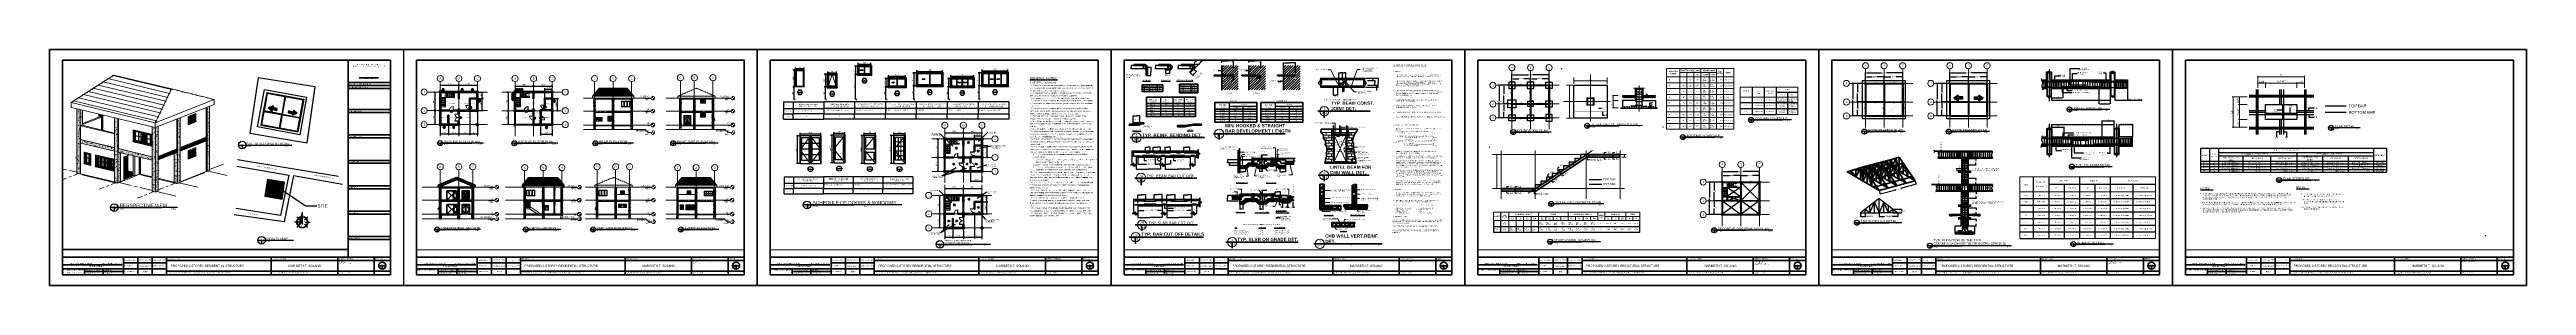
# Paper-space layout 'Layout1' of a CAD drawing. Header units: inches. Extents: x 15 to 5349, y 668 to 1176.
# The model-space entities are those that its viewports show. They can reach past a viewport. Long polylines and large blocks are cut down to what shows.
import ezdxf
from ezdxf import colors
from ezdxf.entities.mleader import LeaderData, LeaderLine
from ezdxf.enums import TextEntityAlignment as Align
from ezdxf.lldxf.tags import DXFTag
from ezdxf.math import Vec2, Vec3

# ---------------------------------------------------------------- set-up
doc = ezdxf.new("R2010")
doc.units = ezdxf.units.IN
doc.header["$MEASUREMENT"] = 0
for name, pattern in [('Center', [31.75, 6.35, -4.7625, 15.875, -4.7625]), ('CENTERX2', [101.6, 63.5, -12.7, 12.7, -12.7]), ('Dash', [6.35, 3.175, -3.175]), ('Grid Line', [22.225, 12.7, -3.175, 3.175, -3.175]), ('Overhead', [3.96875, 2.38125, -1.5875])]:
    doc.linetypes.add(name, pattern=pattern)
for name, color, linetype in [('1', 7, 'Continuous'), ('3', 3, 'Continuous'), ('Bar.Bottom', 2, 'HIDDEN'), ('Bar.Column', 3, 'Continuous'), ('Bar.Foundation', 2, 'HIDDEN'), ('Bar.Hoop', 7, 'Continuous'), ('Bar.Top', 2, 'Continuous'), ('Beam', 7, 'HIDDEN'), ('Boundary', 6, 'PHANTOM2'), ('ceco.net 1', 7, 'Continuous'), ('CKTLINE', 6, 'Continuous'), ('DIM1', 7, 'Continuous'), ('Foundation', 7, 'Continuous'), ('G-Text General', 42, 'Continuous'), ('Hatch', 252, 'Continuous'), ('Layer2', 7, 'Continuous'), ('Leader', 7, 'Continuous'), ('PDF3_Text', 7, 'Continuous'), ('PDF6_0', 7, 'Continuous'), ('PDF6_1-structural', 7, 'Continuous'), ('PDF6_GridLines', 7, 'Continuous'), ('PDF6_HATCH', 7, 'Continuous'), ('PDF6_REBARS', 7, 'Continuous'), ('PDF6_TEXT', 7, 'Continuous'), ('PDF6_wall', 7, 'Continuous'), ('PDF_Geometry', 7, 'Continuous'), ('TEXTS', 2, 'Continuous')]:
    doc.layers.add(name, color=color, linetype=linetype)
for name, color, linetype, lineweight in [('A-ANNO-DIMS', 211, 'Continuous', 9), ('A-DETL-GENF', 92, 'Continuous', 9), ('A-DOOR', 31, 'Continuous', 18), ('A-DOOR-FRAM', 31, 'Continuous', 18), ('A-FLOR-HRAL', 11, 'Continuous', 9), ('A-FLOR-LEVL', 51, 'Continuous', 9), ('A-GENM', 13, 'Continuous', 9), ('A-GLAZ', 151, 'Continuous', 18), ('A-ROOF', 132, 'Continuous', 9), ('A-WALL', 113, 'Continuous', 18), ('A-WALL-HDLN', 110, 'Dash', 18), ('aa.09', 4, 'Continuous', 9), ('aa.40', 5, 'Continuous', 40), ('aaborderline', 6, 'Continuous', 60), ('aaline1', 5, 'Continuous', 40), ('aaline2', 5, 'Continuous', 35), ('aaline3', 6, 'Continuous', 30), ('aaline4', 5, 'Continuous', 25), ('aaline5', 1, 'Continuous', 18), ('aaline6', 1, 'Continuous', 15), ('Center', 1, 'DASHDOTDOT0', 0), ('Column', 7, 'Continuous', 0), ('Dimension', 1, 'Continuous', 0), ('Legend', 7, 'Continuous', 0), ('S-BEAM', 12, 'Continuous', 9), ('S-BEAM-HDLN', 1, 'Dash', 9), ('S-BEAM-SYMB', 2, 'Continuous', 70), ('S-COLS', 52, 'Continuous', 9), ('S-COLS-HDLN', 52, 'Dash', 9), ('S-FNDN', 32, 'Continuous', 18), ('S-FNDN-HDLN', 4, 'Dash', 9), ('S-GRID', 1, 'Continuous', 9), ('S-GRID-IDEN', 1, 'Continuous', 9), ('S-STRS', 31, 'Continuous', 9), ('S-STRS-ANNO', 31, 'Continuous', 9), ('S-STRS-IDEN', 31, 'Continuous', 9), ('S-STRS-MBND', 31, 'Overhead', 9), ('Soil', 7, 'Continuous', 0), ('Stair', 3, 'Continuous', 0), ('Table(Etc)', 8, 'Continuous', 0), ('Table(Main)', 2, 'Continuous', 0), ('Table(Sub)', 7, 'Continuous', 0), ('TableText(Body)', 7, 'Continuous', 0), ('TableText(Head)', 6, 'Continuous', 0), ('TableText(RowHead)', 9, 'Continuous', 0), ('Text', 9, 'Continuous', 0), ('TITLE_BLOCK', 3, 'Continuous', 50)]:
    doc.layers.add(name, color=color, linetype=linetype, lineweight=lineweight)
doc.layers.add('PDF_Solid Fills', color=7, linetype='Continuous', true_color=0xffffff)
doc.styles.add('Arial', font='arial.ttf', dxfattribs={"height": 250})
doc.styles.add('Arial_1', font='arial.ttf', dxfattribs={"height": 450})
doc.styles.add('Cell Body', font='arial.ttf')
doc.styles.add('Cell Head', font='arial.ttf')
doc.styles.add('DimText', font='arial.ttf')
doc.styles.add('Legend', font='arial.ttf')
doc.styles.add('PDF Arial', font='arial.ttf')
doc.styles.add('PDF Verdana', font='verdana.ttf')
doc.styles.add('RebarIndex', font='ARIALN.TTF')
doc.styles.get("Standard").update_dxf_attribs({"font": 'arial.ttf'})
doc.styles.add('style1', font='', dxfattribs={"height": 200})
doc.styles.add('Table Head', font='arialbd.ttf')
doc.styles.get('style1').set_extended_font_data('Technical')
tags = doc.linetypes.add('DASHDOTDOT0', pattern=[1, 0.3, -0.23, 0, -0.24, 0, -0.23]).pattern_tags.tags
tags[14:15] = [DXFTag(74, 4), DXFTag(75, 0), DXFTag(340, '0'), DXFTag(46, 0.0), DXFTag(50, 0.0), DXFTag(44, 0.0), DXFTag(45, 0.0)]
tags[12:13] = [DXFTag(74, 4), DXFTag(75, 0), DXFTag(340, '0'), DXFTag(46, 0.0), DXFTag(50, 0.0), DXFTag(44, 0.0), DXFTag(45, 0.0)]
tags[10:11] = [DXFTag(74, 4), DXFTag(75, 0), DXFTag(340, '0'), DXFTag(46, 0.0), DXFTag(50, 0.0), DXFTag(44, 0.0), DXFTag(45, 0.0)]
tags[8:9] = [DXFTag(74, 4), DXFTag(75, 0), DXFTag(340, '0'), DXFTag(46, 0.0), DXFTag(50, 0.0), DXFTag(44, 0.0), DXFTag(45, 0.0)]
tags[6:7] = [DXFTag(74, 4), DXFTag(75, 0), DXFTag(340, '0'), DXFTag(46, 0.0), DXFTag(50, 0.0), DXFTag(44, 0.0), DXFTag(45, 0.0)]
tags[4:5] = [DXFTag(74, 4), DXFTag(75, 0), DXFTag(340, '0'), DXFTag(46, 0.0), DXFTag(50, 0.0), DXFTag(44, 0.0), DXFTag(45, 0.0)]
tags = doc.linetypes.add('HIDDEN', pattern=[0.375, 0.25, -0.125]).pattern_tags.tags
tags[6:7] = [DXFTag(74, 4), DXFTag(75, 0), DXFTag(340, '0'), DXFTag(46, 0.0), DXFTag(50, 0.0), DXFTag(44, 0.0), DXFTag(45, 0.0)]
tags[4:5] = [DXFTag(74, 4), DXFTag(75, 0), DXFTag(340, '0'), DXFTag(46, 0.0), DXFTag(50, 0.0), DXFTag(44, 0.0), DXFTag(45, 0.0)]
tags = doc.linetypes.add('PHANTOM2', pattern=[1.25, 0.625, -0.125, 0.125, -0.125, 0.125, -0.125]).pattern_tags.tags
tags[14:15] = [DXFTag(74, 4), DXFTag(75, 0), DXFTag(340, '0'), DXFTag(46, 0.0), DXFTag(50, 0.0), DXFTag(44, 0.0), DXFTag(45, 0.0)]
tags[12:13] = [DXFTag(74, 4), DXFTag(75, 0), DXFTag(340, '0'), DXFTag(46, 0.0), DXFTag(50, 0.0), DXFTag(44, 0.0), DXFTag(45, 0.0)]
tags[10:11] = [DXFTag(74, 4), DXFTag(75, 0), DXFTag(340, '0'), DXFTag(46, 0.0), DXFTag(50, 0.0), DXFTag(44, 0.0), DXFTag(45, 0.0)]
tags[8:9] = [DXFTag(74, 4), DXFTag(75, 0), DXFTag(340, '0'), DXFTag(46, 0.0), DXFTag(50, 0.0), DXFTag(44, 0.0), DXFTag(45, 0.0)]
tags[6:7] = [DXFTag(74, 4), DXFTag(75, 0), DXFTag(340, '0'), DXFTag(46, 0.0), DXFTag(50, 0.0), DXFTag(44, 0.0), DXFTag(45, 0.0)]
tags[4:5] = [DXFTag(74, 4), DXFTag(75, 0), DXFTag(340, '0'), DXFTag(46, 0.0), DXFTag(50, 0.0), DXFTag(44, 0.0), DXFTag(45, 0.0)]
doc.dimstyles.new('Arrow_-_2_5mm_Arial', dxfattribs={"dimscale": 304.8, "dimtxt": 255.06485, "dimasz": 0.492126, "dimexe": 0.787402, "dimexo": 0.492126, "dimgap": 0.574147, "dimtad": 1, "dimdec": 0, "dimzin": 0, "dimdsep": 46, "dimtxsty": 'Arial', "dimblk1": 'OPEN30', "dimblk2": 'OPEN30', "dimsah": 1, "dimcen": 0.09, "dimazin": 0, "dimtfac": 1, "dimtdec": 4, "dimtix": 1, "dimtmove": 0, "dimatfit": 3, "dimfxl": 1, "dimtvp": 1, "dimtfill": 1, "dimtolj": 1, "dimtzin": 0, "dimarcsym": 2})
doc.dimstyles.new('Dim', dxfattribs={"dimscale": 60, "dimtxt": 1, "dimasz": 1, "dimexe": 0.5, "dimexo": 1, "dimgap": 0.25, "dimtad": 1, "dimtoh": 1, "dimdec": 0, "dimdsep": 46, "dimtxsty": 'DimText', "dimblk": 'DOTSMALL', "dimcen": 0.09, "dimclrt": 7, "dimadec": 0, "dimazin": 0, "dimtfac": 1, "dimtdec": 4, "dimtofl": 0, "dimtmove": 2, "dimatfit": 3, "dimfxl": 1, "dimtolj": 1, "dimtzin": 0, "dimarcsym": 0})
doc.dimstyles.get("Standard").update_dxf_attribs({"dimtxt": 0.18, "dimasz": 0.18, "dimexe": 0.18, "dimexo": 0.0625, "dimgap": 0.09, "dimtad": 0, "dimtih": 1, "dimtoh": 1, "dimdec": 4, "dimzin": 0, "dimdsep": 46, "dimtxsty": 'Standard', "dimcen": 0.09, "dimadec": 0, "dimazin": 0, "dimtfac": 1, "dimtdec": 4, "dimtofl": 0, "dimtmove": 0, "dimatfit": 3, "dimfxl": 1, "dimtolj": 1, "dimtzin": 0, "dimarcsym": 0})
pattern_1 = [(50, (100230.7, 100512.76), (728.737, -63.756), [76.2, -838.2]), (355, (100230.7, 100512.8), (-140.97, 764.228), [60.96, -670.56]), (100.451, (100291.4, 100507.45), (587.77, 700.467), [64.76, -712.36]), (46.184, (100230.7, 100716), (1084.316, -168.17), [114.3, -1257.3]), (96.636, (100321, 100702), (949.61, 989.71), [97.14, -1068.54]), (351.184, (100230.7, 100716), (949.62, 989.7), [91.44, -1005.84]), (21, (100332.3, 100665.16), (606.458, -409.06), [76.2, -838.2]), (326, (100332.3, 100665.2), (247.21, 736.753), [60.96, -670.56]), (71.451, (100382.8, 100631.1), (853.67, 327.685), [64.76, -712.36]), (37.5, (100230.68, 100512.76), (12.3547, 338.22), [33.528, -628.904, 33.528, -647.192, -673.1]), (37.5, (100230.68, 100512.76), (12.3547, 338.22), [-1343.152, 33.528, -639.572]), (7.5, (100230.7, 100512.76), (267.279, 400.722), [33.528, -354.584, 33.528, -613.664, -256.54]), (7.5, (100230.7, 100512.76), (267.279, 400.722), [-1035.304, 33.528, -223.012]), (327.5, (100004.12, 100512.76), (542.3633, -22.9153), [33.528, -220.472, 33.528, -758.952, -1051.56]), (327.5, (100004.12, 100512.76), (542.3633, -22.9153), [-1046.48, 33.528, -1018.032]), (317.5, (99902.5, 100512.76), (592.517, 101.707), [33.528, -296.672, 33.528, -492.76, -746.76]), (317.5, (99902.5, 100512.76), (592.517, 101.707), [-856.488, 33.528, -713.232])]
pattern_2 = [(50, (7369.5, 9952.54), (728.737, -63.756), [76.2, -838.2]), (355, (7369.5, 9952.54), (-140.97, 764.228), [60.96, -670.56]), (100.451, (7430.2, 9947.2), (587.77, 700.467), [64.76, -712.36]), (46.184, (7369.5, 10155.7), (1084.316, -168.17), [114.3, -1257.3]), (96.636, (7459.9, 10141.7), (949.61, 989.71), [97.14, -1068.54]), (351.184, (7369.5, 10155.7), (949.62, 989.7), [91.44, -1005.84]), (21, (7471.1, 10104.94), (606.458, -409.06), [76.2, -838.2]), (326, (7471.1, 10104.94), (247.21, 736.753), [60.96, -670.56]), (71.451, (7521.6, 10070.85), (853.67, 327.685), [64.76, -712.36]), (37.5, (7369.5, 9952.54), (12.3547, 338.22), [33.528, -628.904, 33.528, -647.192, -673.1]), (37.5, (7369.5, 9952.54), (12.3547, 338.22), [-1343.152, 33.528, -639.572]), (7.5, (7369.5, 9952.54), (267.279, 400.722), [33.528, -354.584, 33.528, -613.664, -256.54]), (7.5, (7369.5, 9952.54), (267.279, 400.722), [-1035.304, 33.528, -223.012]), (327.5, (7142.92, 9952.54), (542.3633, -22.9153), [33.528, -220.472, 33.528, -758.952, -1051.56]), (327.5, (7142.92, 9952.54), (542.3633, -22.9153), [-1046.48, 33.528, -1018.032]), (317.5, (7041.3, 9952.54), (592.517, 101.707), [33.528, -296.672, 33.528, -492.76, -746.76]), (317.5, (7041.3, 9952.54), (592.517, 101.707), [-856.488, 33.528, -713.232])]
pattern_3 = [(50, (116336.9, 100500.4), (728.737, -63.756), [76.2, -838.2]), (355, (116336.9, 100500.4), (-140.97, 764.228), [60.96, -670.56]), (100.451, (116397.65, 100495.1), (587.77, 700.467), [64.76, -712.36]), (46.184, (116336.9, 100703.6), (1084.316, -168.17), [114.3, -1257.3]), (96.636, (116427.3, 100689.6), (949.61, 989.71), [97.14, -1068.54]), (351.184, (116336.9, 100703.6), (949.62, 989.7), [91.44, -1005.84]), (21, (116438.5, 100652.8), (606.458, -409.06), [76.2, -838.2]), (326, (116438.5, 100652.8), (247.21, 736.753), [60.96, -670.56]), (71.451, (116489.06, 100618.7), (853.67, 327.685), [64.76, -712.36]), (37.5, (116336.92, 100500.41), (12.3547, 338.22), [33.528, -628.904, 33.528, -647.192, -673.1]), (37.5, (116336.92, 100500.41), (12.3547, 338.22), [-1343.152, 33.528, -639.572]), (7.5, (116336.92, 100500.4), (267.279, 400.722), [33.528, -354.584, 33.528, -613.664, -256.54]), (7.5, (116336.92, 100500.4), (267.279, 400.722), [-1035.304, 33.528, -223.012]), (327.5, (116110.36, 100500.41), (542.3633, -22.9153), [33.528, -220.472, 33.528, -758.952, -1051.56]), (327.5, (116110.36, 100500.41), (542.3633, -22.9153), [-1046.48, 33.528, -1018.032]), (317.5, (116008.76, 100500.4), (592.517, 101.707), [33.528, -296.672, 33.528, -492.76, -746.76]), (317.5, (116008.76, 100500.4), (592.517, 101.707), [-856.488, 33.528, -713.232])]
pattern_4 = [(50, (96012.4, 73735.6), (728.737, -63.756), [76.2, -838.2]), (355, (96012.4, 73735.6), (-140.97, 764.23), [60.96, -670.56]), (100.451, (96073.1, 73730.3), (587.77, 700.47), [64.76, -712.36]), (46.184, (96012.4, 73938.8), (1084.32, -168.17), [114.3, -1257.3]), (96.636, (96102.8, 73924.8), (949.6, 989.7), [97.14, -1068.54]), (351.184, (96012.4, 73938.8), (949.62, 989.7), [91.44, -1005.84]), (21, (96114, 73888), (606.46, -409.06), [76.2, -838.2]), (326, (96114, 73888), (247.21, 736.75), [60.96, -670.56]), (71.451, (96164.54, 73853.9), (853.67, 327.69), [64.76, -712.36]), (37.5, (96012.4, 73735.6), (12.355, 338.22), [33.528, -628.904, 33.528, -647.192, -673.1]), (37.5, (96012.4, 73735.6), (12.355, 338.22), [-1343.15, 33.53, -639.57]), (7.5, (96012.4, 73735.6), (267.28, 400.722), [33.528, -354.584, 33.528, -613.664, -256.54]), (7.5, (96012.4, 73735.6), (267.28, 400.722), [-1035.304, 33.53, -223.01]), (327.5, (95785.84, 73735.6), (542.363, -22.915), [33.528, -220.472, 33.528, -758.952, -1051.56]), (327.5, (95785.84, 73735.6), (542.363, -22.915), [-1046.48, 33.53, -1018.03]), (317.5, (95684.24, 73735.6), (592.517, 101.707), [33.53, -296.67, 33.53, -492.76, -746.76]), (317.5, (95684.24, 73735.6), (592.517, 101.707), [-856.49, 33.53, -713.23])]
pattern_5 = [(0, (115042.62, 73735.8), (812.8, 203.2), [33.53, -576.07, 33.53, -3827.27]), (0, (115042.62, 73735.8), (812.8, 203.2), [-643.128, -576.072, 33.528, -1185.672, -2032]), (0, (115042.62, 73735.8), (812.8, 203.2), [-2438.4, 33.528, -576.072, 33.528, -1388.872]), (0, (115042.62, 73735.8), (812.8, 203.2), [-3081.53, -372.87, 33.53, -982.47]), (120, (115347.42, 73837.4), (-582.3764, 602.3054), [33.53, -576.07, 33.53, -3827.27]), (120, (115347.42, 73837.4), (-582.3764, 602.3054), [-643.128, -576.072, 33.528, -1185.672, -2032]), (120, (115347.42, 73837.4), (-582.3764, 602.3054), [-2438.4, 33.528, -576.072, 33.528, -1388.872]), (120, (115347.42, 73837.4), (-582.3764, 602.3054), [-3081.53, -372.87, 33.53, -982.47]), (240, (115449.02, 74243.8), (-230.4236, -805.5054), [33.53, -576.07, 33.53, -3827.27]), (240, (115449.02, 74243.8), (-230.4236, -805.5054), [-643.128, -576.072, 33.528, -1185.672, -2032]), (240, (115449.02, 74243.8), (-230.4236, -805.5054), [-2438.4, 33.528, -576.072, 33.528, -1388.872]), (240, (115449.02, 74243.8), (-230.4236, -805.5054), [-3081.53, -372.87, 33.53, -982.47])]
pattern_6 = [(0, (126639.01, 90466.8), (812.8, 203.2), [33.528, -576.072, 33.528, -576.072, -3251.2]), (0, (126639.01, 90466.8), (812.8, 203.2), [-1219.2, 33.528, -1185.672, 33.528, -576.072, -1422.4]), (0, (126639.01, 90466.8), (812.8, 203.2), [-3048, 33.528, -372.872, 33.528, -982.472]), (120, (126943.81, 90568.4), (-582.3764, 602.3054), [33.528, -576.072, 33.528, -576.072, -3251.2]), (120, (126943.81, 90568.4), (-582.3764, 602.3054), [-1219.2, 33.528, -1185.672, 33.528, -576.072, -1422.4]), (120, (126943.81, 90568.4), (-582.3764, 602.3054), [-3048, 33.528, -372.872, 33.528, -982.472]), (240, (127045.41, 90974.8), (-230.4236, -805.5054), [33.528, -576.072, 33.528, -576.072, -3251.2]), (240, (127045.41, 90974.8), (-230.4236, -805.5054), [-1219.2, 33.528, -1185.672, 33.528, -576.072, -1422.4]), (240, (127045.41, 90974.8), (-230.4236, -805.5054), [-3048, 33.528, -372.872, 33.528, -982.472])]
pattern_7 = [(0, (151381.55, 71282.99), (812.8, 203.2), [33.528, -576.072, 33.528, -576.072, -3251.2]), (0, (151381.55, 71282.99), (812.8, 203.2), [-1219.2, 33.528, -1185.672, 33.528, -576.072, -1422.4]), (0, (151381.55, 71282.99), (812.8, 203.2), [-3048, 33.528, -372.872, 33.528, -982.472]), (120, (151686.35, 71384.59), (-582.3764, 602.3054), [33.528, -576.072, 33.528, -576.072, -3251.2]), (120, (151686.35, 71384.59), (-582.3764, 602.3054), [-1219.2, 33.528, -1185.672, 33.528, -576.072, -1422.4]), (120, (151686.35, 71384.59), (-582.3764, 602.3054), [-3048, 33.528, -372.872, 33.528, -982.472]), (240, (151787.95, 71790.99), (-230.4236, -805.5054), [33.528, -576.072, 33.528, -576.072, -3251.2]), (240, (151787.95, 71790.99), (-230.4236, -805.5054), [-1219.2, 33.528, -1185.672, 33.528, -576.072, -1422.4]), (240, (151787.95, 71790.99), (-230.4236, -805.5054), [-3048, 33.528, -372.872, 33.528, -982.472])]
pattern_8 = [(0, (154574.46, 90466.8), (812.8, 203.2), [33.528, -576.072, 33.528, -576.072, -3251.2]), (0, (154574.46, 90466.8), (812.8, 203.2), [-1219.2, 33.528, -1185.672, 33.528, -576.072, -1422.4]), (0, (154574.46, 90466.8), (812.8, 203.2), [-3048, 33.528, -372.872, 33.528, -982.472]), (120, (154879.26, 90568.4), (-582.3764, 602.3054), [33.528, -576.072, 33.528, -576.072, -3251.2]), (120, (154879.26, 90568.4), (-582.3764, 602.3054), [-1219.2, 33.528, -1185.672, 33.528, -576.072, -1422.4]), (120, (154879.26, 90568.4), (-582.3764, 602.3054), [-3048, 33.528, -372.872, 33.528, -982.472]), (240, (154980.86, 90974.8), (-230.4236, -805.5054), [33.528, -576.072, 33.528, -576.072, -3251.2]), (240, (154980.86, 90974.8), (-230.4236, -805.5054), [-1219.2, 33.528, -1185.672, 33.528, -576.072, -1422.4]), (240, (154980.86, 90974.8), (-230.4236, -805.5054), [-3048, 33.528, -372.872, 33.528, -982.472])]
pattern_9 = [(0, (123631.52, 71282.99), (812.8, 203.2), [33.528, -576.072, 33.528, -576.072, -3251.2]), (0, (123631.52, 71282.99), (812.8, 203.2), [-1219.2, 33.528, -1185.672, 33.528, -576.072, -1422.4]), (0, (123631.52, 71282.99), (812.8, 203.2), [-3048, 33.528, -372.872, 33.528, -982.472]), (120, (123936.32, 71384.59), (-582.3764, 602.3054), [33.528, -576.072, 33.528, -576.072, -3251.2]), (120, (123936.32, 71384.59), (-582.3764, 602.3054), [-1219.2, 33.528, -1185.672, 33.528, -576.072, -1422.4]), (120, (123936.32, 71384.59), (-582.3764, 602.3054), [-3048, 33.528, -372.872, 33.528, -982.472]), (240, (124037.92, 71790.99), (-230.4236, -805.5054), [33.528, -576.072, 33.528, -576.072, -3251.2]), (240, (124037.92, 71790.99), (-230.4236, -805.5054), [-1219.2, 33.528, -1185.672, 33.528, -576.072, -1422.4]), (240, (124037.92, 71790.99), (-230.4236, -805.5054), [-3048, 33.528, -372.872, 33.528, -982.472])]
pattern_10 = [(50, (46583.36, 21990.9), (728.737, -63.756), [76.2, -838.2]), (355, (46583.36, 21990.9), (-140.97, 764.228), [60.96, -670.56]), (100.451, (46644.1, 21985.6), (587.77, 700.467), [64.76, -712.36]), (46.184, (46583.4, 22194.1), (1084.316, -168.17), [114.3, -1257.3]), (96.636, (46673.7, 22180.1), (949.61, 989.71), [97.14, -1068.54]), (351.184, (46583.4, 22194.1), (949.62, 989.7), [91.44, -1005.84]), (21, (46684.96, 22143.3), (606.458, -409.06), [76.2, -838.2]), (326, (46684.96, 22143.3), (247.21, 736.753), [60.96, -670.56]), (71.451, (46735.5, 22109.2), (853.67, 327.685), [64.76, -712.36]), (37.5, (46583.36, 21990.9), (12.3547, 338.22), [33.528, -628.904, 33.528, -647.192, -673.1]), (37.5, (46583.36, 21990.9), (12.3547, 338.22), [-1343.152, 33.528, -639.572]), (7.5, (46583.36, 21990.9), (267.279, 400.722), [33.528, -354.584, 33.528, -613.664, -256.54]), (7.5, (46583.36, 21990.9), (267.279, 400.722), [-1035.304, 33.528, -223.012]), (327.5, (46356.8, 21990.9), (542.3633, -22.9153), [33.528, -220.472, 33.528, -758.952, -1051.56]), (327.5, (46356.8, 21990.9), (542.3633, -22.9153), [-1046.48, 33.528, -1018.032]), (317.5, (46255.2, 21990.9), (592.517, 101.707), [33.528, -296.672, 33.528, -492.76, -746.76]), (317.5, (46255.2, 21990.9), (592.517, 101.707), [-856.488, 33.528, -713.232])]
pattern_11 = [(50, (46583.36, 34158.8), (728.737, -63.756), [76.2, -838.2]), (355, (46583.36, 34158.8), (-140.97, 764.228), [60.96, -670.56]), (100.451, (46644.1, 34153.5), (587.77, 700.467), [64.76, -712.36]), (46.184, (46583.4, 34362), (1084.316, -168.17), [114.3, -1257.3]), (96.636, (46673.7, 34348), (949.61, 989.71), [97.14, -1068.54]), (351.184, (46583.4, 34362), (949.62, 989.7), [91.44, -1005.84]), (21, (46684.96, 34311.2), (606.458, -409.06), [76.2, -838.2]), (326, (46684.96, 34311.2), (247.21, 736.753), [60.96, -670.56]), (71.451, (46735.5, 34277.1), (853.67, 327.685), [64.76, -712.36]), (37.5, (46583.36, 34158.8), (12.3547, 338.22), [33.528, -628.904, 33.528, -647.192, -673.1]), (37.5, (46583.36, 34158.8), (12.3547, 338.22), [-1343.152, 33.528, -639.572]), (7.5, (46583.36, 34158.8), (267.279, 400.722), [33.528, -354.584, 33.528, -613.664, -256.54]), (7.5, (46583.36, 34158.8), (267.279, 400.722), [-1035.304, 33.528, -223.012]), (327.5, (46356.8, 34158.8), (542.3633, -22.9153), [33.528, -220.472, 33.528, -758.952, -1051.56]), (327.5, (46356.8, 34158.8), (542.3633, -22.9153), [-1046.48, 33.528, -1018.032]), (317.5, (46255.2, 34158.8), (592.517, 101.707), [33.528, -296.672, 33.528, -492.76, -746.76]), (317.5, (46255.2, 34158.8), (592.517, 101.707), [-856.488, 33.528, -713.232])]

# ---------------------------------------------------------------- blocks, each defined once
blk = doc.blocks.new('M_Concrete-Square-Column - 350 x 350mm 2-448468-1F')
at = {"layer": 'S-COLS-HDLN', "linetype": 'Continuous'}
h = blk.add_hatch(dxfattribs=at)
h.set_pattern_fill('FP_2', color=256, style=0, pattern_type=2)
h.set_pattern_definition(pattern_2)
h.paths.add_polyline_path([(-175, -175), (175, -175), (175, 175), (-175, 175)])
at = {"layer": 'S-COLS', "lineweight": 35}
for p, q in [((175, 175), (-175, 175)), ((-175, 175), (-175, -175)), ((175, -175), (175, 175)), ((-175, -175), (175, -175))]:
    blk.add_line(p, q, dxfattribs=at)
blk = doc.blocks.new('Grid - M_Grid Head - Circle-11575-1F')
at = {"layer": 'S-GRID-IDEN'}
blk.add_circle((0, 0), 6.5, dxfattribs=at)
blk = doc.blocks.new('_Open30')
at = {"color": 0, "linetype": 'ByBlock', "lineweight": -2}
for p, q in [((-1, 0.3), (0, 0)), ((0, 0), (-1, -0.3)), ((0, 0), (-1, 0))]:
    blk.add_line(p, q, dxfattribs=at)
blk = doc.blocks.new('*D30')
at = {"layer": 'A-ANNO-DIMS', "color": 0, "lineweight": -2, "transparency": 16777216}
for p, q in [((92861, 99003), (92861, 98807)), ((93011, 99047), (96711, 99047)), ((96861, 99003), (96861, 98807))]:
    blk.add_line(p, q, dxfattribs=at)
at = {"layer": 'Defpoints', "color": 0, "transparency": 16777216}
for p in [(92861, 99153), (96861, 99153), (96861, 99047)]:
    blk.add_point(p, dxfattribs=at)
at = {"layer": 'A-ANNO-DIMS', "color": 0, "lineweight": -2, "transparency": 16777216, "xscale": 150, "yscale": 150, "zscale": 150, "rotation": 180}
blk.add_blockref('_Open30', (92861, 99047), dxfattribs=at)
at = {"layer": 'A-ANNO-DIMS', "color": 0, "lineweight": -2, "transparency": 16777216, "xscale": 150, "yscale": 150, "zscale": 150}
blk.add_blockref('_Open30', (96861, 99047), dxfattribs=at)
at = {"layer": 'A-ANNO-DIMS', "color": 0, "transparency": 16777216, "insert": (94861, 99350), "char_height": 250, "width": 922.94, "attachment_point": 5, "style": 'Arial'}
blk.add_mtext('\\A1;4000', dxfattribs=at)
blk = doc.blocks.new('*D31')
at = {"layer": 'A-ANNO-DIMS', "color": 0, "lineweight": -2, "transparency": 16777216}
for p, q in [((96861, 98217), (96861, 99287)), ((97011, 99047), (100711, 99047)), ((100861, 99003), (100861, 98807))]:
    blk.add_line(p, q, dxfattribs=at)
at = {"layer": 'Defpoints', "color": 0, "transparency": 16777216}
for p in [(96861, 98067), (100861, 99153), (100861, 99047)]:
    blk.add_point(p, dxfattribs=at)
at = {"layer": 'A-ANNO-DIMS', "color": 0, "lineweight": -2, "transparency": 16777216, "xscale": 150, "yscale": 150, "zscale": 150, "rotation": 180}
blk.add_blockref('_Open30', (96861, 99047), dxfattribs=at)
at = {"layer": 'A-ANNO-DIMS', "color": 0, "lineweight": -2, "transparency": 16777216, "xscale": 150, "yscale": 150, "zscale": 150}
blk.add_blockref('_Open30', (100861, 99047), dxfattribs=at)
at = {"layer": 'A-ANNO-DIMS', "color": 0, "transparency": 16777216, "insert": (98861, 99350), "char_height": 250, "width": 922.94, "attachment_point": 5, "style": 'Arial'}
blk.add_mtext('\\A1;4000', dxfattribs=at)
blk = doc.blocks.new('*D32')
at = {"layer": 'A-ANNO-DIMS', "color": 0, "lineweight": -2, "transparency": 16777216}
for p, q in [((91687, 97560), (91491, 97560)), ((91731, 97410), (91731, 93710)), ((91687, 93560), (91491, 93560))]:
    blk.add_line(p, q, dxfattribs=at)
at = {"layer": 'Defpoints', "color": 0, "transparency": 16777216}
for p in [(91837, 97560), (91731, 93560), (91837, 93560)]:
    blk.add_point(p, dxfattribs=at)
at = {"layer": 'A-ANNO-DIMS', "color": 0, "lineweight": -2, "transparency": 16777216, "xscale": 150, "yscale": 150, "zscale": 150}
for p, rotation in [((91731, 97560), 90), ((91731, 93560), 270)]:
    blk.add_blockref('_Open30', p, dxfattribs=dict(at, rotation=rotation))
at = {"layer": 'A-ANNO-DIMS', "color": 0, "transparency": 16777216, "insert": (91428, 95560), "char_height": 250, "width": 922.94, "attachment_point": 5, "rotation": 90, "style": 'Arial'}
blk.add_mtext('\\A1;4000', dxfattribs=at)
blk = doc.blocks.new('*D33')
at = {"layer": 'A-ANNO-DIMS', "color": 0, "lineweight": -2, "transparency": 16777216}
for p, q in [((91687, 93560), (91491, 93560)), ((91731, 93410), (91731, 90710)), ((91687, 90560), (91491, 90560))]:
    blk.add_line(p, q, dxfattribs=at)
at = {"layer": 'Defpoints', "color": 0, "transparency": 16777216}
for p in [(91837, 93560), (91731, 90560), (91837, 90560)]:
    blk.add_point(p, dxfattribs=at)
at = {"layer": 'A-ANNO-DIMS', "color": 0, "lineweight": -2, "transparency": 16777216, "xscale": 150, "yscale": 150, "zscale": 150}
for p, rotation in [((91731, 93560), 90), ((91731, 90560), 270)]:
    blk.add_blockref('_Open30', p, dxfattribs=dict(at, rotation=rotation))
at = {"layer": 'A-ANNO-DIMS', "color": 0, "transparency": 16777216, "insert": (91428, 92060), "char_height": 250, "width": 922.94, "attachment_point": 5, "rotation": 90, "style": 'Arial'}
blk.add_mtext('\\A1;3000', dxfattribs=at)
blk = doc.blocks.new('*D34')
at = {"layer": 'A-ANNO-DIMS', "color": 0, "lineweight": -2, "transparency": 16777216}
for p, q in [((92861, 90235), (92861, 88310)), ((93011, 88550), (94461, 88550)), ((94611, 90410), (94611, 88310))]:
    blk.add_line(p, q, dxfattribs=at)
at = {"layer": 'Defpoints', "color": 0, "transparency": 16777216}
for p in [(92861, 90385), (94611, 90560), (94611, 88550)]:
    blk.add_point(p, dxfattribs=at)
at = {"layer": 'A-ANNO-DIMS', "color": 0, "lineweight": -2, "transparency": 16777216, "xscale": 150, "yscale": 150, "zscale": 150, "rotation": 180}
blk.add_blockref('_Open30', (92861, 88550), dxfattribs=at)
at = {"layer": 'A-ANNO-DIMS', "color": 0, "lineweight": -2, "transparency": 16777216, "xscale": 150, "yscale": 150, "zscale": 150}
blk.add_blockref('_Open30', (94611, 88550), dxfattribs=at)
at = {"layer": 'A-ANNO-DIMS', "color": 0, "transparency": 16777216, "insert": (93736, 88852), "char_height": 250, "width": 922.94, "attachment_point": 5, "style": 'Arial'}
blk.add_mtext('\\A1;1750', dxfattribs=at)
blk = doc.blocks.new('*D35')
at = {"layer": 'A-ANNO-DIMS', "color": 0, "lineweight": -2, "transparency": 16777216}
for p, q in [((94611, 90410), (94611, 88310)), ((94761, 88550), (96711, 88550)), ((96861, 90585), (96861, 88310))]:
    blk.add_line(p, q, dxfattribs=at)
at = {"layer": 'Defpoints', "color": 0, "transparency": 16777216}
for p in [(96861, 90735), (94611, 90560), (96861, 88550)]:
    blk.add_point(p, dxfattribs=at)
at = {"layer": 'A-ANNO-DIMS', "color": 0, "lineweight": -2, "transparency": 16777216, "xscale": 150, "yscale": 150, "zscale": 150, "rotation": 180}
blk.add_blockref('_Open30', (94611, 88550), dxfattribs=at)
at = {"layer": 'A-ANNO-DIMS', "color": 0, "lineweight": -2, "transparency": 16777216, "xscale": 150, "yscale": 150, "zscale": 150}
blk.add_blockref('_Open30', (96861, 88550), dxfattribs=at)
at = {"layer": 'A-ANNO-DIMS', "color": 0, "transparency": 16777216, "insert": (95736, 88852), "char_height": 250, "width": 922.94, "attachment_point": 5, "style": 'Arial'}
blk.add_mtext('\\A1;2250', dxfattribs=at)
blk = doc.blocks.new('*D36')
at = {"layer": 'A-ANNO-DIMS', "color": 0, "lineweight": -2, "transparency": 16777216}
for p, q in [((101011, 96160), (102151, 96160)), ((101186, 93560), (102151, 93560)), ((101911, 93710), (101911, 96010))]:
    blk.add_line(p, q, dxfattribs=at)
at = {"layer": 'Defpoints', "color": 0, "transparency": 16777216}
for p in [(100861, 96160), (101911, 96160), (101036, 93560)]:
    blk.add_point(p, dxfattribs=at)
at = {"layer": 'A-ANNO-DIMS', "color": 0, "lineweight": -2, "transparency": 16777216, "xscale": 150, "yscale": 150, "zscale": 150}
for p, rotation in [((101911, 96160), 90), ((101911, 93560), 270)]:
    blk.add_blockref('_Open30', p, dxfattribs=dict(at, rotation=rotation))
at = {"layer": 'A-ANNO-DIMS', "color": 0, "transparency": 16777216, "insert": (101609, 94860), "char_height": 250, "width": 922.94, "attachment_point": 5, "rotation": 90, "style": 'Arial'}
blk.add_mtext('\\A1;2600', dxfattribs=at)
blk = doc.blocks.new('*D37')
at = {"layer": 'A-ANNO-DIMS', "color": 0, "lineweight": -2, "transparency": 16777216}
for p, q in [((100836, 97560), (102151, 97560)), ((101011, 96160), (102151, 96160)), ((101911, 96310), (101911, 97410))]:
    blk.add_line(p, q, dxfattribs=at)
at = {"layer": 'Defpoints', "color": 0, "transparency": 16777216}
for p in [(100686, 97560), (100861, 96160), (101911, 97560)]:
    blk.add_point(p, dxfattribs=at)
at = {"layer": 'A-ANNO-DIMS', "color": 0, "lineweight": -2, "transparency": 16777216, "xscale": 150, "yscale": 150, "zscale": 150}
for p, rotation in [((101911, 97560), 90), ((101911, 96160), 270)]:
    blk.add_blockref('_Open30', p, dxfattribs=dict(at, rotation=rotation))
at = {"layer": 'A-ANNO-DIMS', "color": 0, "transparency": 16777216, "insert": (101609, 96860), "char_height": 250, "width": 922.94, "attachment_point": 5, "rotation": 90, "style": 'Arial'}
blk.add_mtext('\\A1;1400', dxfattribs=at)
blk = doc.blocks.new('*D38')
at = {"layer": 'A-ANNO-DIMS', "color": 0, "lineweight": -2, "transparency": 16777216}
for p, q in [((99261, 93410), (99261, 88310)), ((100861, 93235), (100861, 88310)), ((99411, 88550), (100711, 88550))]:
    blk.add_line(p, q, dxfattribs=at)
at = {"layer": 'Defpoints', "color": 0, "transparency": 16777216}
for p in [(99261, 93560), (100861, 93385), (100861, 88550)]:
    blk.add_point(p, dxfattribs=at)
at = {"layer": 'A-ANNO-DIMS', "color": 0, "lineweight": -2, "transparency": 16777216, "xscale": 150, "yscale": 150, "zscale": 150, "rotation": 180}
blk.add_blockref('_Open30', (99261, 88550), dxfattribs=at)
at = {"layer": 'A-ANNO-DIMS', "color": 0, "lineweight": -2, "transparency": 16777216, "xscale": 150, "yscale": 150, "zscale": 150}
blk.add_blockref('_Open30', (100861, 88550), dxfattribs=at)
at = {"layer": 'A-ANNO-DIMS', "color": 0, "transparency": 16777216, "insert": (100061, 88852), "char_height": 250, "width": 922.94, "attachment_point": 5, "style": 'Arial'}
blk.add_mtext('\\A1;1600', dxfattribs=at)
blk = doc.blocks.new('*D39')
at = {"layer": 'A-ANNO-DIMS', "color": 0, "lineweight": -2, "transparency": 16777216}
for p, q in [((96861, 93235), (96861, 88310)), ((99261, 93410), (99261, 88310)), ((97011, 88550), (99111, 88550))]:
    blk.add_line(p, q, dxfattribs=at)
at = {"layer": 'Defpoints', "color": 0, "transparency": 16777216}
for p in [(96861, 93385), (99261, 93560), (99261, 88550)]:
    blk.add_point(p, dxfattribs=at)
at = {"layer": 'A-ANNO-DIMS', "color": 0, "lineweight": -2, "transparency": 16777216, "xscale": 150, "yscale": 150, "zscale": 150, "rotation": 180}
blk.add_blockref('_Open30', (96861, 88550), dxfattribs=at)
at = {"layer": 'A-ANNO-DIMS', "color": 0, "lineweight": -2, "transparency": 16777216, "xscale": 150, "yscale": 150, "zscale": 150}
blk.add_blockref('_Open30', (99261, 88550), dxfattribs=at)
at = {"layer": 'A-ANNO-DIMS', "color": 0, "transparency": 16777216, "insert": (98061, 88852), "char_height": 250, "width": 922.94, "attachment_point": 5, "style": 'Arial'}
blk.add_mtext('\\A1;2400', dxfattribs=at)
blk = doc.blocks.new('M_Door-Exterior-Double-Full Glass-Wood_Clad - 1500 x 2000mm-540468-1F')
at = {"layer": 'A-DOOR', "lineweight": 9}
for p, q in [((-756, 117), (-821, 117)), ((-821, 117), (-821, 97)), ((-821, 97), (-756, 97)), ((-756, 97), (-756, 117)), ((821, 117), (756, 117)), ((756, 117), (756, 97)), ((756, 97), (821, 97)), ((821, 97), (821, 117)), ((-756, -103), (-821, -103)), ((-821, -103), (-821, -123)), ((-821, -123), (-756, -123)), ((-756, -123), (-756, -103)), ((821, -103), (756, -103)), ((756, -103), (756, -123)), ((756, -123), (821, -123)), ((821, -123), (821, -103))]:
    blk.add_line(p, q, dxfattribs=at)
at = {"layer": 'A-DOOR'}
for p, q in [((-750, 97), (-750, 847)), ((-750, 847), (-715, 847)), ((-715, 847), (-715, 97)), ((750, 847), (715, 847)), ((715, 847), (715, 97)), ((750, 97), (750, 847))]:
    blk.add_line(p, q, dxfattribs=at)
at = {"layer": 'A-DOOR', "lineweight": 9}
for centre, start, end in [((-750, 97), 0, 90), ((750, 97), 90, 180)]:
    blk.add_arc(centre, 750, start, end, dxfattribs=at)
blk = doc.blocks.new('M_Door-Interior-Single-1_Panel-Wood - M_Door-Interior-Single-1_Panel-Wood-540909-1F')
at = {"layer": 'A-DOOR', "lineweight": 9}
for p, q in [((-406, 92), (-471, 92)), ((-471, 92), (-471, 72)), ((-471, 72), (-406, 72)), ((-406, 72), (-406, 92)), ((471, 92), (406, 92)), ((406, 92), (406, 72)), ((406, 72), (471, 72)), ((471, 72), (471, 92)), ((-406, -78), (-471, -78)), ((-471, -78), (-471, -98)), ((-471, -98), (-406, -98)), ((-406, -98), (-406, -78)), ((471, -78), (406, -78)), ((406, -78), (406, -98)), ((406, -98), (471, -98)), ((471, -98), (471, -78))]:
    blk.add_line(p, q, dxfattribs=at)
at = {"layer": 'A-DOOR'}
for p, q in [((400, 872), (365, 872)), ((365, 872), (365, 72)), ((365, 72), (400, 72)), ((400, 72), (400, 872))]:
    blk.add_line(p, q, dxfattribs=at)
at = {"layer": 'A-DOOR', "lineweight": 9}
blk.add_arc((400, 72), 800, 90, 180, dxfattribs=at)
blk = doc.blocks.new('M_Door-Interior-Single-Full Glass-Wood - M_Door-Interior-Single-Full Glass-Wood-549965-1F')
at = {"layer": 'A-DOOR', "lineweight": 9}
for p, q in [((-406, 92), (-471, 92)), ((-471, 92), (-471, 72)), ((-471, 72), (-406, 72)), ((-406, 72), (-406, 92)), ((471, 92), (406, 92)), ((406, 92), (406, 72)), ((406, 72), (471, 72)), ((471, 72), (471, 92)), ((-406, -78), (-471, -78)), ((-471, -78), (-471, -98)), ((-471, -98), (-406, -98)), ((-406, -98), (-406, -78)), ((471, -78), (406, -78)), ((406, -78), (406, -98)), ((406, -98), (471, -98)), ((471, -98), (471, -78))]:
    blk.add_line(p, q, dxfattribs=at)
at = {"layer": 'A-DOOR'}
for p, q in [((400, 872), (365, 872)), ((365, 872), (365, 72)), ((365, 72), (400, 72)), ((400, 72), (400, 872))]:
    blk.add_line(p, q, dxfattribs=at)
at = {"layer": 'A-DOOR', "lineweight": 9}
blk.add_arc((400, 72), 800, 90, 180, dxfattribs=at)
blk = doc.blocks.new('Top Rail Type - Top Rail_Internal_-425698-2F')
at = {"layer": 'A-FLOR-HRAL'}
for p, q in [((-7269, -3853), (-7269, -3128)), ((-7269, -3853), (-7219, -3853)), ((-7219, -5203), (-7269, -5203)), ((-7219, -3128), (-7219, -3853)), ((-7194, -3053), (-6269, -3053)), ((-6269, -3103), (-7194, -3103)), ((-6269, -3053), (-4269, -3053)), ((-6269, -3053), (-6269, -3103)), ((-4269, -3103), (-6269, -3103)), ((-4269, -3053), (-4269, -3103))]:
    blk.add_line(p, q, dxfattribs=at)
blk = doc.blocks.new('Top Rail Type - Top Rail_Internal_-V1-2F')
at = {"layer": 'A-FLOR-HRAL'}
for p, q in [((-7269, -3128), (-7269, -3853)), ((-7269, -3853), (-7269, -6103)), ((-7219, -3128), (-7219, -3853)), ((-7219, -3853), (-7219, -6103)), ((-6269, -3053), (-7194, -3053)), ((-6269, -3103), (-7194, -3103)), ((-4269, -3053), (-6269, -3053)), ((-4269, -3103), (-6269, -3103)), ((-4269, -3103), (-4269, -3053)), ((-7219, -6103), (-7269, -6103))]:
    blk.add_line(p, q, dxfattribs=at)
blk = doc.blocks.new('Top Rail Type - Top Rail_Internal_-425710-2F')
at = {"layer": 'A-FLOR-HRAL'}
for p, q in [((-6275, -4002), (-6324, -4002)), ((-6324, -4002), (-6319, -4022)), ((-6320, -4021), (-6270, -4033)), ((-6320, -4103), (-6320, -4021)), ((-6320, -4103), (-6270, -4103)), ((-6270, -5203), (-6320, -5203)), ((-6275, -4002), (-4269, -4002)), ((-6264, -4052), (-6275, -4002)), ((-6270, -4033), (-6270, -4103)), ((-4269, -4002), (-4269, -4052))]:
    blk.add_line(p, q, dxfattribs=at)
blk = doc.blocks.new('Top Rail Type - Top Rail_Internal_-V2-2F')
at = {"layer": 'A-FLOR-HRAL'}
for p, q in [((-6295, -4027), (-6320, -4027)), ((-6320, -4027), (-6320, -4103)), ((-6320, -4103), (-6320, -6103)), ((-6270, -4027), (-6295, -4027)), ((-6270, -4027), (-6270, -4103)), ((-6270, -4103), (-6270, -6103)), ((-6269, -4027), (-6269, -4002)), ((-6269, -4052), (-6269, -4027)), ((-4269, -4052), (-6269, -4052)), ((-4269, -4052), (-4269, -4002)), ((-6270, -6103), (-6320, -6103))]:
    blk.add_line(p, q, dxfattribs=at)
blk = doc.blocks.new('M_Concrete-Square-Column - 350 x 350mm 2-448468-2F')
at = {"layer": 'S-COLS-HDLN', "linetype": 'Continuous'}
h = blk.add_hatch(dxfattribs=at)
h.set_pattern_fill('FP_2', color=256, style=0, pattern_type=2)
h.set_pattern_definition(pattern_2)
h.paths.add_polyline_path([(175, -175), (175, 175), (-175, 175), (-175, -175), (-140, -175)])
at = {"layer": 'S-COLS', "lineweight": 35}
for p, q in [((-100, 175), (-175, 175)), ((-175, 175), (-175, -175)), ((175, 175), (100, 175)), ((175, 100), (175, 175)), ((-175, -175), (175, -175)), ((175, -175), (175, -100))]:
    blk.add_line(p, q, dxfattribs=at)
blk = doc.blocks.new('*D65')
at = {"layer": 'A-ANNO-DIMS', "color": 0, "lineweight": -2, "transparency": 16777216}
for p, q in [((108967, 98816), (108967, 98620)), ((109117, 98860), (112817, 98860)), ((112967, 98816), (112967, 98620))]:
    blk.add_line(p, q, dxfattribs=at)
at = {"layer": 'Defpoints', "color": 0, "transparency": 16777216}
for p in [(108967, 98966), (112967, 98966), (112967, 98860)]:
    blk.add_point(p, dxfattribs=at)
at = {"layer": 'A-ANNO-DIMS', "color": 0, "lineweight": -2, "transparency": 16777216, "xscale": 150, "yscale": 150, "zscale": 150, "rotation": 180}
blk.add_blockref('_Open30', (108967, 98860), dxfattribs=at)
at = {"layer": 'A-ANNO-DIMS', "color": 0, "lineweight": -2, "transparency": 16777216, "xscale": 150, "yscale": 150, "zscale": 150}
blk.add_blockref('_Open30', (112967, 98860), dxfattribs=at)
at = {"layer": 'A-ANNO-DIMS', "color": 0, "transparency": 16777216, "insert": (110967, 99162), "char_height": 250, "width": 922.94, "attachment_point": 5, "style": 'Arial'}
blk.add_mtext('\\A1;4000', dxfattribs=at)
blk = doc.blocks.new('*D66')
at = {"layer": 'A-ANNO-DIMS', "color": 0, "lineweight": -2, "transparency": 16777216}
for p, q in [((112967, 98816), (112967, 98620)), ((113117, 98860), (116817, 98860)), ((116967, 98816), (116967, 98620))]:
    blk.add_line(p, q, dxfattribs=at)
at = {"layer": 'Defpoints', "color": 0, "transparency": 16777216}
for p in [(112967, 98966), (116967, 98966), (116967, 98860)]:
    blk.add_point(p, dxfattribs=at)
at = {"layer": 'A-ANNO-DIMS', "color": 0, "lineweight": -2, "transparency": 16777216, "xscale": 150, "yscale": 150, "zscale": 150, "rotation": 180}
blk.add_blockref('_Open30', (112967, 98860), dxfattribs=at)
at = {"layer": 'A-ANNO-DIMS', "color": 0, "lineweight": -2, "transparency": 16777216, "xscale": 150, "yscale": 150, "zscale": 150}
blk.add_blockref('_Open30', (116967, 98860), dxfattribs=at)
at = {"layer": 'A-ANNO-DIMS', "color": 0, "transparency": 16777216, "insert": (114967, 99162), "char_height": 250, "width": 922.94, "attachment_point": 5, "style": 'Arial'}
blk.add_mtext('\\A1;4000', dxfattribs=at)
blk = doc.blocks.new('*D67')
at = {"layer": 'A-ANNO-DIMS', "color": 0, "lineweight": -2, "transparency": 16777216}
for p, q in [((107430, 97548), (107233, 97548)), ((107473, 97398), (107473, 93698)), ((107430, 93548), (107233, 93548))]:
    blk.add_line(p, q, dxfattribs=at)
at = {"layer": 'Defpoints', "color": 0, "transparency": 16777216}
for p in [(107580, 97548), (107473, 93548), (107580, 93548)]:
    blk.add_point(p, dxfattribs=at)
at = {"layer": 'A-ANNO-DIMS', "color": 0, "lineweight": -2, "transparency": 16777216, "xscale": 150, "yscale": 150, "zscale": 150}
for p, rotation in [((107473, 97548), 90), ((107473, 93548), 270)]:
    blk.add_blockref('_Open30', p, dxfattribs=dict(at, rotation=rotation))
at = {"layer": 'A-ANNO-DIMS', "color": 0, "transparency": 16777216, "insert": (107171, 95548), "char_height": 250, "width": 922.94, "attachment_point": 5, "rotation": 90, "style": 'Arial'}
blk.add_mtext('\\A1;4000', dxfattribs=at)
blk = doc.blocks.new('*D68')
at = {"layer": 'A-ANNO-DIMS', "color": 0, "lineweight": -2, "transparency": 16777216}
for p, q in [((107430, 93548), (107233, 93548)), ((107473, 93398), (107473, 90698)), ((107430, 90548), (107233, 90548))]:
    blk.add_line(p, q, dxfattribs=at)
at = {"layer": 'Defpoints', "color": 0, "transparency": 16777216}
for p in [(107580, 93548), (107473, 90548), (107580, 90548)]:
    blk.add_point(p, dxfattribs=at)
at = {"layer": 'A-ANNO-DIMS', "color": 0, "lineweight": -2, "transparency": 16777216, "xscale": 150, "yscale": 150, "zscale": 150}
for p, rotation in [((107473, 93548), 90), ((107473, 90548), 270)]:
    blk.add_blockref('_Open30', p, dxfattribs=dict(at, rotation=rotation))
at = {"layer": 'A-ANNO-DIMS', "color": 0, "transparency": 16777216, "insert": (107171, 92048), "char_height": 250, "width": 922.94, "attachment_point": 5, "rotation": 90, "style": 'Arial'}
blk.add_mtext('\\A1;3000', dxfattribs=at)
blk = doc.blocks.new('*D69')
at = {"layer": 'A-ANNO-DIMS', "color": 0, "lineweight": -2, "transparency": 16777216}
for p, q in [((114492, 90398), (114492, 88227)), ((114642, 88467), (116817, 88467)), ((116967, 89550), (116967, 88227))]:
    blk.add_line(p, q, dxfattribs=at)
at = {"layer": 'Defpoints', "color": 0, "transparency": 16777216}
for p in [(114492, 90548), (116967, 89700), (116967, 88467)]:
    blk.add_point(p, dxfattribs=at)
at = {"layer": 'A-ANNO-DIMS', "color": 0, "lineweight": -2, "transparency": 16777216, "xscale": 150, "yscale": 150, "zscale": 150, "rotation": 180}
blk.add_blockref('_Open30', (114492, 88467), dxfattribs=at)
at = {"layer": 'A-ANNO-DIMS', "color": 0, "lineweight": -2, "transparency": 16777216, "xscale": 150, "yscale": 150, "zscale": 150}
blk.add_blockref('_Open30', (116967, 88467), dxfattribs=at)
at = {"layer": 'A-ANNO-DIMS', "color": 0, "transparency": 16777216, "insert": (115730, 88770), "char_height": 250, "width": 922.94, "attachment_point": 5, "style": 'Arial'}
blk.add_mtext('\\A1;2475', dxfattribs=at)
blk = doc.blocks.new('*D70')
at = {"layer": 'A-ANNO-DIMS', "color": 0, "lineweight": -2, "transparency": 16777216}
for p, q in [((117117, 96148), (118344, 96148)), ((118104, 93698), (118104, 95998)), ((118148, 93548), (118344, 93548))]:
    blk.add_line(p, q, dxfattribs=at)
at = {"layer": 'Defpoints', "color": 0, "transparency": 16777216}
for p in [(116967, 96148), (118104, 96148), (117998, 93548)]:
    blk.add_point(p, dxfattribs=at)
at = {"layer": 'A-ANNO-DIMS', "color": 0, "lineweight": -2, "transparency": 16777216, "xscale": 150, "yscale": 150, "zscale": 150}
for p, rotation in [((118104, 96148), 90), ((118104, 93548), 270)]:
    blk.add_blockref('_Open30', p, dxfattribs=dict(at, rotation=rotation))
at = {"layer": 'A-ANNO-DIMS', "color": 0, "transparency": 16777216, "insert": (117801, 94848), "char_height": 250, "width": 922.94, "attachment_point": 5, "rotation": 90, "style": 'Arial'}
blk.add_mtext('\\A1;2600', dxfattribs=at)
blk = doc.blocks.new('*D71')
at = {"layer": 'A-ANNO-DIMS', "color": 0, "lineweight": -2, "transparency": 16777216}
for p, q in [((115367, 96298), (115367, 98421)), ((115517, 98181), (116817, 98181)), ((116967, 97523), (116967, 98421))]:
    blk.add_line(p, q, dxfattribs=at)
at = {"layer": 'Defpoints', "color": 0, "transparency": 16777216}
for p in [(115367, 96148), (116967, 98181), (116967, 97373)]:
    blk.add_point(p, dxfattribs=at)
at = {"layer": 'A-ANNO-DIMS', "color": 0, "lineweight": -2, "transparency": 16777216, "xscale": 150, "yscale": 150, "zscale": 150, "rotation": 180}
blk.add_blockref('_Open30', (115367, 98181), dxfattribs=at)
at = {"layer": 'A-ANNO-DIMS', "color": 0, "lineweight": -2, "transparency": 16777216, "xscale": 150, "yscale": 150, "zscale": 150}
blk.add_blockref('_Open30', (116967, 98181), dxfattribs=at)
at = {"layer": 'A-ANNO-DIMS', "color": 0, "transparency": 16777216, "insert": (116167, 98484), "char_height": 250, "width": 922.94, "attachment_point": 5, "style": 'Arial'}
blk.add_mtext('\\A1;1600', dxfattribs=at)
blk = doc.blocks.new('M_Door-Interior-Single-1_Panel-Wood - M_Door-Interior-Single-1_Panel-Wood-V3-2F')
at = {"layer": 'A-DOOR', "lineweight": 9}
for p, q in [((-406, 92), (-471, 92)), ((-471, 92), (-471, 72)), ((-471, 72), (-406, 72)), ((-406, 72), (-406, 92)), ((471, 92), (406, 92)), ((406, 92), (406, 72)), ((406, 72), (471, 72)), ((471, 72), (471, 92)), ((-406, -78), (-471, -78)), ((-471, -78), (-471, -98)), ((-471, -98), (-406, -98)), ((-406, -98), (-406, -78)), ((471, -78), (406, -78)), ((406, -78), (406, -98)), ((406, -98), (471, -98)), ((471, -98), (471, -78))]:
    blk.add_line(p, q, dxfattribs=at)
at = {"layer": 'A-DOOR'}
for p, q in [((400, 872), (365, 872)), ((365, 872), (365, 72)), ((365, 72), (400, 72)), ((400, 72), (400, 872))]:
    blk.add_line(p, q, dxfattribs=at)
at = {"layer": 'A-DOOR', "lineweight": 9}
blk.add_arc((400, 72), 800, 90, 180, dxfattribs=at)
blk = doc.blocks.new('M_Door-Interior-Single-2_Panel-Wood - M_Door-Interior-Single-2_Panel-Wood-540693-2F')
at = {"layer": 'A-DOOR', "lineweight": 9}
for p, q in [((-406, 92), (-471, 92)), ((-471, 92), (-471, 72)), ((-471, 72), (-406, 72)), ((-406, 72), (-406, 92)), ((471, 92), (406, 92)), ((406, 92), (406, 72)), ((406, 72), (471, 72)), ((471, 72), (471, 92)), ((-406, -78), (-471, -78)), ((-471, -78), (-471, -98)), ((-471, -98), (-406, -98)), ((-406, -98), (-406, -78)), ((471, -78), (406, -78)), ((406, -78), (406, -98)), ((406, -98), (471, -98)), ((471, -98), (471, -78))]:
    blk.add_line(p, q, dxfattribs=at)
at = {"layer": 'A-DOOR'}
for p, q in [((400, 872), (365, 872)), ((365, 872), (365, 72)), ((365, 72), (400, 72)), ((400, 72), (400, 872))]:
    blk.add_line(p, q, dxfattribs=at)
at = {"layer": 'A-DOOR', "lineweight": 9}
blk.add_arc((400, 72), 800, 90, 180, dxfattribs=at)
blk = doc.blocks.new('M_Door-Interior-Single-Full Glass-Wood - M_Door-Interior-Single-Full Glass-Wood-549965-2F')
at = {"layer": 'A-DOOR', "lineweight": 9}
blk.add_arc((400, 71.825), 800, 92.51522996, 176.40681434, dxfattribs=at)
blk = doc.blocks.new('M_Door-Interior-Single-Full Glass-Wood - M_Door-Interior-Single-Full Glass-Wood-V4-2F')
at = {"layer": 'A-DOOR', "lineweight": 9}
for p, q in [((-406, 92), (-471, 92)), ((-471, 92), (-471, 72)), ((-471, 72), (-406, 72)), ((-406, 72), (-406, 92)), ((471, 92), (406, 92)), ((406, 92), (406, 72)), ((406, 72), (471, 72)), ((471, 72), (471, 92)), ((-406, -78), (-471, -78)), ((-471, -78), (-471, -98)), ((-471, -98), (-406, -98)), ((-406, -98), (-406, -78)), ((471, -78), (406, -78)), ((406, -78), (406, -98)), ((406, -98), (471, -98)), ((471, -98), (471, -78))]:
    blk.add_line(p, q, dxfattribs=at)
at = {"layer": 'A-DOOR'}
for p, q in [((400, 872), (365, 872)), ((365, 872), (365, 72)), ((365, 72), (400, 72)), ((400, 72), (400, 872))]:
    blk.add_line(p, q, dxfattribs=at)
at = {"layer": 'A-DOOR', "lineweight": 9}
blk.add_arc((400, 72), 800, 90, 180, dxfattribs=at)
blk = doc.blocks.new('M_HSS Square - HSS203_2X203_2X9_5-450882-Section 1')
at = {"layer": 'S-BEAM-SYMB'}
for p, q in [((6436, 7880), (6249, 7802)), ((6249, 7802), (6327, 7614)), ((6327, 7614), (6514, 7693)), ((6514, 7693), (6436, 7880))]:
    blk.add_line(p, q, dxfattribs=at)
blk = doc.blocks.new('M_HSS Square - HSS203_2X203_2X9_5-450883-Section 1')
at = {"layer": 'S-BEAM-SYMB'}
for p, q in [((5975, 7687), (5787, 7609)), ((5787, 7609), (5866, 7422)), ((5866, 7422), (6053, 7500)), ((6053, 7500), (5975, 7687))]:
    blk.add_line(p, q, dxfattribs=at)
blk = doc.blocks.new('M_HSS Square - HSS203_2X203_2X9_5-450884-Section 1')
at = {"layer": 'S-BEAM-SYMB'}
for p, q in [((5513, 7494), (5326, 7416)), ((5326, 7416), (5404, 7229)), ((5404, 7229), (5592, 7307)), ((5592, 7307), (5513, 7494))]:
    blk.add_line(p, q, dxfattribs=at)
blk = doc.blocks.new('M_HSS Square - HSS203_2X203_2X9_5-450885-Section 1')
at = {"layer": 'S-BEAM-SYMB'}
for p, q in [((5052, 7302), (4865, 7223)), ((4865, 7223), (4943, 7036)), ((4943, 7036), (5130, 7114)), ((5130, 7114), (5052, 7302))]:
    blk.add_line(p, q, dxfattribs=at)
blk = doc.blocks.new('M_HSS Square - HSS203_2X203_2X9_5-450805-Section 1')
at = {"layer": 'S-BEAM-SYMB'}
for p, q in [((4591, 7109), (4403, 7030)), ((4403, 7030), (4482, 6843)), ((4482, 6843), (4669, 6921)), ((4669, 6921), (4591, 7109))]:
    blk.add_line(p, q, dxfattribs=at)
blk = doc.blocks.new('M_HSS Square - HSS203_2X203_2X9_5-450886-Section 1')
at = {"layer": 'S-BEAM-SYMB'}
for p, q in [((4129, 6916), (3942, 6838)), ((3942, 6838), (4020, 6650)), ((4020, 6650), (4208, 6729)), ((4208, 6729), (4129, 6916))]:
    blk.add_line(p, q, dxfattribs=at)
blk = doc.blocks.new('M_HSS Square - HSS203_2X203_2X9_5-450887-Section 1')
at = {"layer": 'S-BEAM-SYMB'}
for p, q in [((3668, 6723), (3481, 6645)), ((3481, 6645), (3559, 6457)), ((3559, 6457), (3746, 6536)), ((3746, 6536), (3668, 6723))]:
    blk.add_line(p, q, dxfattribs=at)
blk = doc.blocks.new('M_HSS Square - HSS203_2X203_2X9_5-450888-Section 1')
at = {"layer": 'S-BEAM-SYMB'}
for p, q in [((3207, 6530), (3019, 6452)), ((3019, 6452), (3098, 6265)), ((3098, 6265), (3285, 6343)), ((3285, 6343), (3207, 6530))]:
    blk.add_line(p, q, dxfattribs=at)
blk = doc.blocks.new('M_HSS Square - HSS203_2X203_2X9_5-450889-Section 1')
at = {"layer": 'S-BEAM-SYMB'}
for p, q in [((2745, 6337), (2558, 6259)), ((2558, 6259), (2636, 6072)), ((2636, 6072), (2824, 6150)), ((2824, 6150), (2745, 6337))]:
    blk.add_line(p, q, dxfattribs=at)
blk = doc.blocks.new('M_HSS Square - HSS203_2X203_2X9_5-V3-Section 1')
at = {"layer": 'S-BEAM-SYMB'}
for p, q in [((6480, 7693), (6558, 7880)), ((6667, 7614), (6480, 7693)), ((6558, 7880), (6745, 7802)), ((6745, 7802), (6667, 7614))]:
    blk.add_line(p, q, dxfattribs=at)
blk = doc.blocks.new('M_HSS Square - HSS203_2X203_2X9_5-V4-Section 1')
at = {"layer": 'S-BEAM-SYMB'}
for p, q in [((6941, 7500), (7019, 7687)), ((7128, 7422), (6941, 7500)), ((7019, 7687), (7207, 7609)), ((7207, 7609), (7128, 7422))]:
    blk.add_line(p, q, dxfattribs=at)
blk = doc.blocks.new('M_HSS Square - HSS203_2X203_2X9_5-V5-Section 1')
at = {"layer": 'S-BEAM-SYMB'}
for p, q in [((7402, 7307), (7481, 7494)), ((7590, 7229), (7402, 7307)), ((7481, 7494), (7668, 7416)), ((7668, 7416), (7590, 7229))]:
    blk.add_line(p, q, dxfattribs=at)
blk = doc.blocks.new('M_HSS Square - HSS203_2X203_2X9_5-V6-Section 1')
at = {"layer": 'S-BEAM-SYMB'}
for p, q in [((7864, 7114), (7942, 7302)), ((8051, 7036), (7864, 7114)), ((7942, 7302), (8129, 7223)), ((8129, 7223), (8051, 7036))]:
    blk.add_line(p, q, dxfattribs=at)
blk = doc.blocks.new('M_HSS Square - HSS203_2X203_2X9_5-V7-Section 1')
at = {"layer": 'S-BEAM-SYMB'}
for p, q in [((8325, 6921), (8403, 7109)), ((8512, 6843), (8325, 6921)), ((8403, 7109), (8591, 7030)), ((8591, 7030), (8512, 6843))]:
    blk.add_line(p, q, dxfattribs=at)
blk = doc.blocks.new('M_HSS Square - HSS203_2X203_2X9_5-V8-Section 1')
at = {"layer": 'S-BEAM-SYMB'}
for p, q in [((8786, 6729), (8865, 6916)), ((8974, 6650), (8786, 6729)), ((8865, 6916), (9052, 6838)), ((9052, 6838), (8974, 6650))]:
    blk.add_line(p, q, dxfattribs=at)
blk = doc.blocks.new('M_HSS Square - HSS203_2X203_2X9_5-V9-Section 1')
at = {"layer": 'S-BEAM-SYMB'}
for p, q in [((9248, 6536), (9326, 6723)), ((9435, 6457), (9248, 6536)), ((9326, 6723), (9513, 6645)), ((9513, 6645), (9435, 6457))]:
    blk.add_line(p, q, dxfattribs=at)
blk = doc.blocks.new('M_HSS Square - HSS203_2X203_2X9_5-V10-Section 1')
at = {"layer": 'S-BEAM-SYMB'}
for p, q in [((9709, 6343), (9787, 6530)), ((9896, 6265), (9709, 6343)), ((9787, 6530), (9975, 6452)), ((9975, 6452), (9896, 6265))]:
    blk.add_line(p, q, dxfattribs=at)
blk = doc.blocks.new('M_HSS Square - HSS203_2X203_2X9_5-V11-Section 1')
at = {"layer": 'S-BEAM-SYMB'}
for p, q in [((10170, 6150), (10249, 6337)), ((10358, 6072), (10170, 6150)), ((10249, 6337), (10436, 6259)), ((10436, 6259), (10358, 6072))]:
    blk.add_line(p, q, dxfattribs=at)
blk = doc.blocks.new('Level - M_Level Head - Circle-11858-Section 1')
at = {"layer": 'A-FLOR-LEVL'}
h = blk.add_hatch(color=256, dxfattribs=at)
edge = h.paths.add_edge_path()
edge.add_line((15134, 0), (14734, 0))
edge.add_arc((15134, 0), 400, 90, 180, ccw=False)
edge.add_line((15134, 400), (15134, 0))
h = blk.add_hatch(color=256, dxfattribs=at)
edge = h.paths.add_edge_path()
edge.add_line((15134, -400), (15134, 0))
edge.add_line((15134, 0), (15534, 0))
edge.add_arc((15134, 0), 400, 270, 360, ccw=False)
blk.add_circle((15134, 0), 400, dxfattribs=at)
blk = doc.blocks.new('Grid - M_Grid Head - Circle-11575-Section 1')
at = {"layer": 'S-GRID-IDEN'}
blk.add_circle((6953, 10192), 650, dxfattribs=at)
blk = doc.blocks.new('Level - M_Level Head - Circle-11858-Section 2')
at = {"layer": 'A-FLOR-LEVL'}
h = blk.add_hatch(color=256, dxfattribs=at)
edge = h.paths.add_edge_path()
edge.add_line((4401, 0), (4001, 0))
edge.add_arc((4401, 0), 400, 90, 180, ccw=False)
edge.add_line((4401, 400), (4401, 0))
h = blk.add_hatch(color=256, dxfattribs=at)
edge = h.paths.add_edge_path()
edge.add_line((4401, -400), (4401, 0))
edge.add_line((4401, 0), (4801, 0))
edge.add_arc((4401, 0), 400, 270, 360, ccw=False)
blk.add_circle((4401, 0), 400, dxfattribs=at)
blk = doc.blocks.new('Grid - M_Grid Head - Circle-11575-Section 2')
at = {"layer": 'S-GRID-IDEN'}
blk.add_circle((-7369, 10004), 650, dxfattribs=at)
blk = doc.blocks.new('M_Door-Exterior-Double-Full Glass-Wood_Clad - 1500 x 2000mm-550083-Section 1')
at = {"layer": 'A-DOOR', "linetype": 'Center', "lineweight": 9}
for p, q in [((8453, 2000), (7703, 1000)), ((7703, 1000), (8453, 0)), ((8453, 2000), (9203, 1000)), ((9203, 1000), (8453, 0))]:
    blk.add_line(p, q, dxfattribs=at)
at = {"layer": 'A-DOOR'}
for p, q in [((8451, 2000), (7703, 2000)), ((7703, 2000), (7703, 15)), ((7703, 15), (8451, 15)), ((7823, 230), (7823, 1880)), ((7823, 1880), (8333, 1880)), ((8333, 230), (7823, 230)), ((8333, 1880), (8333, 230)), ((8451, 15), (8451, 2000)), ((9203, 2000), (8454, 2000)), ((8454, 2000), (8454, 15)), ((8454, 15), (9203, 15)), ((8573, 230), (8573, 1880)), ((8573, 1880), (9083, 1880)), ((9083, 230), (8573, 230)), ((9083, 1880), (9083, 230)), ((9203, 15), (9203, 2000))]:
    blk.add_line(p, q, dxfattribs=at)
at = {"layer": 'A-DOOR', "lineweight": 9}
for p, q in [((7703, 2), (7703, 0)), ((9203, 2), (7703, 2)), ((9203, 0), (9203, 2)), ((7703, 0), (9203, 0))]:
    blk.add_line(p, q, dxfattribs=at)
at = {"layer": 'A-DOOR-FRAM'}
for p, q in [((9228, 2025), (7678, 2025)), ((7678, 2025), (7678, 0)), ((7703, 0), (7703, 2000)), ((7703, 2000), (9203, 2000)), ((7715, 15), (7715, 2)), ((8451, 1987), (8454, 1987)), ((9190, 15), (9190, 2)), ((9203, 2000), (9203, 0)), ((9228, 0), (9228, 2025)), ((7678, 0), (7703, 0)), ((9203, 0), (9228, 0))]:
    blk.add_line(p, q, dxfattribs=at)
blk = doc.blocks.new('M_Door-Opening - 2500 x 2032mm 2-431770-Section 1')
at = {"layer": 'A-DOOR', "lineweight": 9}
for p, q in [((6498, 2032), (4398, 0)), ((4398, 2032), (6498, 0))]:
    blk.add_line(p, q, dxfattribs=at)
blk = doc.blocks.new('M_Door-Opening - 1500 x 2032mm 2-439669-Section 1')
at = {"layer": 'A-DOOR', "lineweight": 9}
for p, q in [((7703, 5032), (9203, 3000)), ((9203, 5032), (7703, 3000))]:
    blk.add_line(p, q, dxfattribs=at)
blk = doc.blocks.new('M_HSS Square - HSS203_2X203_2X9_5-V1-Section 1')
at = {"layer": 'S-BEAM-SYMB'}
for p, q in [((6480, 7693), (6558, 7880)), ((6667, 7614), (6480, 7693)), ((6558, 7880), (6745, 7802)), ((6745, 7802), (6667, 7614))]:
    blk.add_line(p, q, dxfattribs=at)
blk = doc.blocks.new('M_HSS Square - HSS203_2X203_2X9_5-V2-Section 1')
at = {"layer": 'S-BEAM-SYMB'}
for p, q in [((6941, 7500), (7019, 7687)), ((7128, 7422), (6941, 7500)), ((7019, 7687), (7207, 7609)), ((7207, 7609), (7128, 7422))]:
    blk.add_line(p, q, dxfattribs=at)
blk = doc.blocks.new('Window-Awning-Single - 24_ x 36_-478943-Section 1')
at = {"layer": 'A-GLAZ', "lineweight": 9}
blk.add_line((2778, 1609), (2452, 1046), dxfattribs=at)
blk.add_arc((2897, 1816), 889, 240, 262.27562, dxfattribs=at)
blk = doc.blocks.new('M_Door-Interior-Single-1_Panel-Wood - M_Door-Interior-Single-1_Panel-Wood-540909-Section 1')
at = {"layer": 'A-DOOR'}
for p, q in [((6498, 2000), (5828, 2000)), ((5828, 2000), (5828, 0)), ((5948, 230), (5948, 1880)), ((5948, 1880), (6498, 1880)), ((6498, 230), (5948, 230))]:
    blk.add_line(p, q, dxfattribs=at)
at = {"layer": 'A-DOOR', "linetype": 'Center', "lineweight": 9}
for p, q in [((6498, 1837), (5828, 1000)), ((5828, 1000), (6498, 162))]:
    blk.add_line(p, q, dxfattribs=at)
at = {"layer": 'A-DOOR-FRAM'}
for p, q in [((5803, 0), (5803, 2025)), ((6498, 2025), (5803, 2025)), ((5828, 2000), (5828, 0)), ((5828, 2000), (6498, 2000))]:
    blk.add_line(p, q, dxfattribs=at)
blk = doc.blocks.new('M_Door-Interior-Single-1_Panel-Wood - M_Door-Interior-Single-1_Panel-Wood-V10-Section 1')
at = {"layer": 'A-DOOR'}
for p, q in [((6478, 5000), (5753, 5000)), ((5753, 5000), (5753, 3000)), ((5873, 3230), (5873, 4880)), ((5873, 4880), (6433, 4880)), ((6433, 3230), (5873, 3230)), ((6433, 4880), (6433, 3230))]:
    blk.add_line(p, q, dxfattribs=at)
at = {"layer": 'A-DOOR', "linetype": 'Center', "lineweight": 9}
for p, q in [((6478, 4906), (5753, 4000)), ((5753, 4000), (6478, 3094))]:
    blk.add_line(p, q, dxfattribs=at)
at = {"layer": 'A-DOOR-FRAM'}
for p, q in [((5728, 3000), (5728, 5025)), ((6478, 5025), (5728, 5025)), ((5753, 5000), (5753, 3000)), ((5753, 5000), (6478, 5000))]:
    blk.add_line(p, q, dxfattribs=at)
blk = doc.blocks.new('M_Door-Interior-Single-2_Panel-Wood - M_Door-Interior-Single-2_Panel-Wood-540693-Section 1')
at = {"layer": 'A-DOOR', "linetype": 'Center', "lineweight": 9}
for p, q in [((8928, 5000), (8128, 4000)), ((8128, 4000), (8928, 3000))]:
    blk.add_line(p, q, dxfattribs=at)
at = {"layer": 'A-DOOR'}
for p, q in [((8928, 5000), (8128, 5000)), ((8128, 5000), (8128, 3000)), ((8248, 4014), (8248, 4880)), ((8248, 4880), (8808, 4880)), ((8808, 4014), (8248, 4014)), ((8248, 3230), (8248, 3814)), ((8248, 3814), (8808, 3814)), ((8808, 3230), (8248, 3230)), ((8808, 4880), (8808, 4014)), ((8808, 3814), (8808, 3230)), ((8928, 3000), (8928, 5000))]:
    blk.add_line(p, q, dxfattribs=at)
at = {"layer": 'A-DOOR-FRAM'}
for p, q in [((8103, 3000), (8103, 5025)), ((8953, 5025), (8103, 5025)), ((8128, 5000), (8128, 3000)), ((8128, 5000), (8928, 5000)), ((8928, 5000), (8928, 3000)), ((8953, 3000), (8953, 5025))]:
    blk.add_line(p, q, dxfattribs=at)
blk = doc.blocks.new('Window-Awning-Single - 24_ x 36_-478943-Section 2')
at = {"layer": 'A-GLAZ', "linetype": 'Center', "lineweight": 9}
for q in [(-2912, 927), (-2328, 927)]:
    blk.add_line((-2620, 1816), q, dxfattribs=at)
at = {"layer": 'A-GLAZ'}
for p, q in [((-2906, 1810), (-2334, 1810)), ((-2906, 947), (-2906, 1810)), ((-2906, 933), (-2906, 946)), ((-2334, 933), (-2906, 933)), ((-2334, 1810), (-2334, 947)), ((-2334, 946), (-2334, 933))]:
    blk.add_line(p, q, dxfattribs=at)
blk = doc.blocks.new('Trim-Window-Interior-Flat - Picture Frame-478947-Section 2')
at = {"layer": 'A-GENM'}
for p, q in [((-2271, 1873), (-2969, 1873)), ((-2969, 1873), (-2969, 870)), ((-2969, 870), (-2271, 870)), ((-2912, 927), (-2912, 1816)), ((-2912, 1816), (-2328, 1816)), ((-2328, 927), (-2912, 927)), ((-2328, 1816), (-2328, 927)), ((-2271, 870), (-2271, 1873))]:
    blk.add_line(p, q, dxfattribs=at)
blk = doc.blocks.new('Instance-Window-Fixed - 24_ x 48_-480668-Section 2')
at = {"layer": 'A-GLAZ'}
for p, q in [((-6994, 5134), (-6994, 3914)), ((-6385, 5134), (-6994, 5134)), ((-6994, 3914), (-6385, 3914)), ((-6963, 5102), (-6417, 5102)), ((-6963, 3946), (-6963, 5102)), ((-6417, 3946), (-6963, 3946)), ((-6931, 5070), (-6448, 5070)), ((-6931, 3978), (-6931, 5070)), ((-6448, 3978), (-6931, 3978)), ((-6448, 5070), (-6448, 3978)), ((-6417, 5102), (-6417, 3946)), ((-6385, 3914), (-6385, 5134))]:
    blk.add_line(p, q, dxfattribs=at)
blk = doc.blocks.new('Instance-Window-Fixed - 24_ x 48_-V1-Section 2')
at = {"layer": 'A-GLAZ'}
for p, q in [((-6394, 5134), (-6394, 3914)), ((-5785, 5134), (-6394, 5134)), ((-6394, 3914), (-5785, 3914)), ((-6363, 5102), (-5817, 5102)), ((-6363, 3946), (-6363, 5102)), ((-5817, 3946), (-6363, 3946)), ((-6331, 5070), (-5848, 5070)), ((-6331, 3978), (-6331, 5070)), ((-5848, 3978), (-6331, 3978)), ((-5848, 5070), (-5848, 3978)), ((-5817, 5102), (-5817, 3946)), ((-5785, 3914), (-5785, 5134))]:
    blk.add_line(p, q, dxfattribs=at)
blk = doc.blocks.new('Instance-Window-Fixed - 24_ x 48_-V2-Section 2')
at = {"layer": 'A-GLAZ'}
for p, q in [((-5774, 5134), (-5774, 3914)), ((-5164, 5134), (-5774, 5134)), ((-5774, 3914), (-5164, 3914)), ((-5742, 5102), (-5196, 5102)), ((-5742, 3946), (-5742, 5102)), ((-5196, 3946), (-5742, 3946)), ((-5711, 5070), (-5228, 5070)), ((-5711, 3978), (-5711, 5070)), ((-5228, 3978), (-5711, 3978)), ((-5228, 5070), (-5228, 3978)), ((-5196, 5102), (-5196, 3946)), ((-5164, 3914), (-5164, 5134))]:
    blk.add_line(p, q, dxfattribs=at)
blk = doc.blocks.new('Instance-Window-Fixed - 24_ x 48_-V3-Section 2')
at = {"layer": 'A-GLAZ'}
for p, q in [((-7495, 3914), (-7495, 3933)), ((-7495, 3933), (-7469, 3933)), ((-7469, 3914), (-7495, 3914))]:
    blk.add_line(p, q, dxfattribs=at)
blk = doc.blocks.new('M_Door-Interior-Single-1_Panel-Wood - M_Door-Interior-Single-1_Panel-Wood-540909-Section 2')
at = {"layer": 'A-DOOR', "lineweight": 9}
for p, q in [((-1064, 2071), (-1064, 2006)), ((-1044, 2071), (-1064, 2071)), ((-1064, 2006), (-1044, 2006)), ((-1064, 2006), (-1064, 0)), ((-1044, 2025), (-1044, 2071)), ((-1044, 2006), (-1044, 2019)), ((-894, 2071), (-894, 2025)), ((-874, 2071), (-894, 2071)), ((-894, 2019), (-894, 2006)), ((-894, 2006), (-874, 2006)), ((-874, 2006), (-874, 2071)), ((-874, 2006), (-874, 0))]:
    blk.add_line(p, q, dxfattribs=at)
at = {"layer": 'A-DOOR'}
for p, q in [((-1009, 2000), (-1044, 2000)), ((-1044, 2000), (-1044, 1880)), ((-1044, 1880), (-1009, 1880)), ((-1044, 230), (-1044, 1880)), ((-1009, 230), (-1044, 230)), ((-1044, 230), (-1044, 0)), ((-1021, 1880), (-1033, 1880)), ((-1033, 1880), (-1033, 230)), ((-1033, 230), (-1021, 230)), ((-1021, 230), (-1021, 1880)), ((-1009, 1880), (-1009, 2000)), ((-1009, 1880), (-1009, 230)), ((-1009, 0), (-1009, 230)), ((-1044, 0), (-1009, 0))]:
    blk.add_line(p, q, dxfattribs=at)
at = {"layer": 'A-DOOR-FRAM'}
for p, q in [((-1044, 2019), (-1044, 2025)), ((-1044, 2025), (-894, 2025)), ((-894, 2019), (-1044, 2019)), ((-1044, 2019), (-1044, 2000)), ((-1044, 2000), (-1009, 2000)), ((-1009, 2000), (-1009, 1987)), ((-1009, 1987), (-975, 1987)), ((-975, 1987), (-975, 2000)), ((-975, 2000), (-894, 2000)), ((-975, 1987), (-975, 0)), ((-894, 2025), (-894, 2019)), ((-894, 2000), (-894, 2019)), ((-894, 2000), (-894, 0))]:
    blk.add_line(p, q, dxfattribs=at)
blk = doc.blocks.new('M_Door-Interior-Single-1_Panel-Wood - M_Door-Interior-Single-1_Panel-Wood-V4-Section 2')
at = {"layer": 'A-DOOR', "lineweight": 9}
for p, q in [((-1064, 5071), (-1064, 5006)), ((-1044, 5071), (-1064, 5071)), ((-1064, 5006), (-1044, 5006)), ((-1064, 5006), (-1064, 3000)), ((-1044, 5025), (-1044, 5071)), ((-1044, 5006), (-1044, 5019)), ((-894, 5071), (-894, 5025)), ((-874, 5071), (-894, 5071)), ((-894, 5019), (-894, 5006)), ((-894, 5006), (-874, 5006)), ((-874, 5006), (-874, 5071)), ((-874, 5006), (-874, 3000))]:
    blk.add_line(p, q, dxfattribs=at)
at = {"layer": 'A-DOOR'}
for p, q in [((-1009, 5000), (-1044, 5000)), ((-1044, 5000), (-1044, 4880)), ((-1044, 4880), (-1009, 4880)), ((-1044, 3230), (-1044, 4880)), ((-1009, 3230), (-1044, 3230)), ((-1044, 3230), (-1044, 3000)), ((-1044, 3000), (-1009, 3000)), ((-1021, 4880), (-1033, 4880)), ((-1033, 4880), (-1033, 3230)), ((-1033, 3230), (-1021, 3230)), ((-1021, 3230), (-1021, 4880)), ((-1009, 4880), (-1009, 5000)), ((-1009, 4880), (-1009, 3230)), ((-1009, 3000), (-1009, 3230))]:
    blk.add_line(p, q, dxfattribs=at)
at = {"layer": 'A-DOOR-FRAM'}
for p, q in [((-1044, 5019), (-1044, 5025)), ((-1044, 5025), (-894, 5025)), ((-894, 5019), (-1044, 5019)), ((-1044, 5019), (-1044, 5000)), ((-1044, 5000), (-1009, 5000)), ((-1009, 5000), (-1009, 4987)), ((-1009, 4987), (-975, 4987)), ((-975, 4987), (-975, 5000)), ((-975, 5000), (-894, 5000)), ((-975, 4987), (-975, 3000)), ((-894, 5025), (-894, 5019)), ((-894, 5000), (-894, 5019)), ((-894, 5000), (-894, 3000))]:
    blk.add_line(p, q, dxfattribs=at)
blk = doc.blocks.new('M_HSS Square - HSS203_2X203_2X9_5-450886-Section 2')
at = {"layer": 'S-BEAM'}
for p, q in [((-7268, 6910), (-7296, 6910)), ((-7296, 6910), (-7296, 6898)), ((-7296, 6877), (-7296, 6898)), ((525, 6910), (497, 6910)), ((525, 6898), (525, 6910)), ((525, 6898), (525, 6877))]:
    blk.add_line(p, q, dxfattribs=at)
at = {"layer": 'S-BEAM-HDLN'}
for p, q in [((-7296, 6910), (-7296, 6910)), ((-7296, 6746), (-7296, 6877)), ((-7296, 6746), (-7296, 6721)), ((-7296, 6658), (-7296, 6721)), ((-7296, 6658), (-7296, 6656)), ((-7296, 6656), (525, 6656)), ((497, 6910), (-7268, 6910)), ((525, 6910), (525, 6910)), ((525, 6877), (525, 6746)), ((525, 6721), (525, 6746)), ((525, 6721), (525, 6658)), ((525, 6656), (525, 6658))]:
    blk.add_line(p, q, dxfattribs=at)
blk = doc.blocks.new('M_HSS Square - HSS203_2X203_2X9_5-450887-Section 2')
at = {"layer": 'S-BEAM'}
for p, q in [((-7430, 6717), (-7458, 6717)), ((-7458, 6717), (-7458, 6705)), ((-7458, 6684), (-7458, 6705)), ((686, 6717), (658, 6717)), ((686, 6705), (686, 6717)), ((686, 6705), (686, 6684))]:
    blk.add_line(p, q, dxfattribs=at)
at = {"layer": 'S-BEAM-HDLN'}
for p, q in [((-7458, 6717), (-7458, 6717)), ((-7458, 6553), (-7458, 6684)), ((-7458, 6553), (-7458, 6528)), ((-7458, 6465), (-7458, 6528)), ((-7458, 6465), (-7458, 6463)), ((-7458, 6463), (686, 6463)), ((658, 6717), (-7430, 6717)), ((686, 6717), (686, 6717)), ((686, 6684), (686, 6553)), ((686, 6528), (686, 6553)), ((686, 6528), (686, 6465)), ((686, 6463), (686, 6465))]:
    blk.add_line(p, q, dxfattribs=at)
blk = doc.blocks.new('M_HSS Square - HSS203_2X203_2X9_5-450888-Section 2')
at = {"layer": 'S-BEAM'}
for p, q in [((-7592, 6524), (-7620, 6524)), ((-7620, 6524), (-7620, 6513)), ((-7620, 6491), (-7620, 6513)), ((848, 6524), (820, 6524)), ((848, 6513), (848, 6524)), ((848, 6513), (848, 6491))]:
    blk.add_line(p, q, dxfattribs=at)
at = {"layer": 'S-BEAM-HDLN'}
for p, q in [((-7620, 6524), (-7620, 6524)), ((-7620, 6360), (-7620, 6491)), ((-7620, 6360), (-7620, 6336)), ((-7620, 6272), (-7620, 6336)), ((-7620, 6272), (-7620, 6270)), ((-7620, 6270), (848, 6270)), ((820, 6524), (-7592, 6524)), ((848, 6524), (848, 6524)), ((848, 6491), (848, 6360)), ((848, 6336), (848, 6360)), ((848, 6336), (848, 6272)), ((848, 6270), (848, 6272))]:
    blk.add_line(p, q, dxfattribs=at)
blk = doc.blocks.new('M_HSS Square - HSS203_2X203_2X9_5-450889-Section 2')
at = {"layer": 'S-BEAM'}
for p, q in [((-7754, 6331), (-7781, 6331)), ((-7781, 6331), (-7781, 6320)), ((-7781, 6298), (-7781, 6320)), ((1010, 6331), (982, 6331)), ((1010, 6320), (1010, 6331)), ((1010, 6320), (1010, 6298))]:
    blk.add_line(p, q, dxfattribs=at)
at = {"layer": 'S-BEAM-HDLN'}
for p, q in [((-7781, 6331), (-7781, 6331)), ((-7781, 6168), (-7781, 6298)), ((-7781, 6168), (-7781, 6143)), ((-7781, 6079), (-7781, 6143)), ((-7781, 6079), (-7781, 6078)), ((-7781, 6078), (1010, 6078)), ((982, 6331), (-7753, 6331)), ((1010, 6331), (1010, 6331)), ((1010, 6298), (1010, 6168)), ((1010, 6143), (1010, 6168)), ((1010, 6143), (1010, 6079)), ((1010, 6078), (1010, 6079))]:
    blk.add_line(p, q, dxfattribs=at)
blk = doc.blocks.new('M_HSS Square - HSS203_2X203_2X9_5-450882-North')
at = {"layer": 'S-BEAM'}
for p, q in [((285, 7802), (285, 7880)), ((6487, 7880), (285, 7880)), ((285, 7802), (6487, 7802)), ((6487, 7880), (6487, 7802))]:
    blk.add_line(p, q, dxfattribs=at)
blk = doc.blocks.new('M_HSS Square - HSS203_2X203_2X9_5-450883-North')
at = {"layer": 'S-BEAM'}
for p, q in [((123, 7609), (123, 7687)), ((6649, 7687), (123, 7687)), ((123, 7609), (6649, 7609)), ((6649, 7687), (6649, 7609))]:
    blk.add_line(p, q, dxfattribs=at)
blk = doc.blocks.new('M_HSS Square - HSS203_2X203_2X9_5-450884-North')
at = {"layer": 'S-BEAM'}
for p, q in [((-39, 7416), (-39, 7494)), ((6811, 7494), (-39, 7494)), ((-39, 7416), (6811, 7416)), ((6811, 7494), (6811, 7416))]:
    blk.add_line(p, q, dxfattribs=at)
blk = doc.blocks.new('M_HSS Square - HSS203_2X203_2X9_5-450885-North')
at = {"layer": 'S-BEAM'}
for p, q in [((-201, 7223), (-201, 7302)), ((6972, 7302), (-201, 7302)), ((-201, 7223), (6972, 7223)), ((6972, 7302), (6972, 7223))]:
    blk.add_line(p, q, dxfattribs=at)
blk = doc.blocks.new('M_HSS Square - HSS203_2X203_2X9_5-450805-North')
at = {"layer": 'S-BEAM'}
for p, q in [((-363, 7030), (-363, 7109)), ((7134, 7109), (-363, 7109)), ((-363, 7030), (7134, 7030)), ((7134, 7109), (7134, 7030))]:
    blk.add_line(p, q, dxfattribs=at)
blk = doc.blocks.new('M_HSS Square - HSS203_2X203_2X9_5-450886-North')
at = {"layer": 'S-BEAM'}
for p, q in [((-525, 6838), (-525, 6916)), ((7296, 6916), (-525, 6916)), ((-525, 6838), (7296, 6838)), ((7296, 6916), (7296, 6838))]:
    blk.add_line(p, q, dxfattribs=at)
blk = doc.blocks.new('M_HSS Square - HSS203_2X203_2X9_5-450887-North')
at = {"layer": 'S-BEAM'}
for p, q in [((-686, 6645), (-686, 6723)), ((7458, 6723), (-686, 6723)), ((-686, 6645), (7458, 6645)), ((7458, 6723), (7458, 6645))]:
    blk.add_line(p, q, dxfattribs=at)
blk = doc.blocks.new('M_HSS Square - HSS203_2X203_2X9_5-450888-North')
at = {"layer": 'S-BEAM'}
for p, q in [((-848, 6452), (-848, 6530)), ((7620, 6530), (-848, 6530)), ((-848, 6452), (7620, 6452)), ((7620, 6530), (7620, 6452))]:
    blk.add_line(p, q, dxfattribs=at)
blk = doc.blocks.new('M_HSS Square - HSS203_2X203_2X9_5-450889-North')
at = {"layer": 'S-BEAM'}
for p, q in [((-1010, 6259), (-1010, 6337)), ((7781, 6337), (-1010, 6337)), ((-1010, 6259), (7781, 6259)), ((7781, 6337), (7781, 6259))]:
    blk.add_line(p, q, dxfattribs=at)
blk = doc.blocks.new('Window-Sliding-Double - 48_ x 24_-473755-North')
at = {"layer": 'A-DETL-GENF', "lineweight": 18}
blk.add_hatch(color=256, dxfattribs=at).paths.add_polyline_path([(104, 1181), (172, 1229), (104, 1276), (104, 1246), (-32, 1246), (-32, 1212), (104, 1212)])
at = {"layer": 'A-DETL-GENF'}
for p, q in [((-32, 1246), (-32, 1212)), ((-32, 1246), (104, 1246)), ((104, 1246), (-32, 1246)), ((-32, 1246), (-32, 1212)), ((-32, 1212), (104, 1212)), ((-32, 1212), (104, 1212)), ((104, 1276), (104, 1246)), ((172, 1229), (104, 1276)), ((172, 1229), (104, 1276)), ((104, 1276), (104, 1246)), ((172, 1229), (104, 1181)), ((104, 1181), (172, 1229)), ((104, 1212), (104, 1181)), ((104, 1212), (104, 1181))]:
    blk.add_line(p, q, dxfattribs=at)
at = {"layer": 'A-GLAZ'}
for p, q in [((964, 1524), (-256, 1524)), ((-256, 1524), (-256, 914)), ((964, 914), (-256, 914)), ((-215, 1483), (923, 1483)), ((-215, 933), (-215, 1483)), ((923, 933), (-215, 933)), ((332, 1483), (332, 933)), ((376, 997), (376, 1461)), ((376, 1461), (900, 1461)), ((900, 997), (376, 997)), ((900, 1461), (900, 997)), ((923, 933), (923, 1483)), ((964, 1524), (964, 914))]:
    blk.add_line(p, q, dxfattribs=at)
blk = doc.blocks.new('Muntin Pattern_2x2 - Muntin Pattern_2x2-473757-North')
at = {"layer": 'A-GENM'}
for p, q in [((900, 1229), (376, 1229)), ((638, 1461), (638, 997))]:
    blk.add_line(p, q, dxfattribs=at)
blk = doc.blocks.new('Trim-Window-Exterior-Flat - with Sill-473758-North')
at = {"layer": 'A-GENM'}
for p, q in [((-325, 912), (-325, 914)), ((-325, 914), (1034, 914)), ((-325, 883), (-325, 912)), ((1034, 912), (-325, 912)), ((-325, 883), (1034, 883)), ((-313, 1581), (-313, 914)), ((1021, 1581), (-313, 1581)), ((-313, 914), (-256, 914)), ((-313, 883), (-313, 835)), ((-313, 835), (1021, 835)), ((-256, 914), (-256, 1524)), ((-256, 1524), (964, 1524)), ((964, 1524), (964, 914)), ((964, 914), (1021, 914)), ((1021, 914), (1021, 1581)), ((1021, 835), (1021, 883)), ((1034, 914), (1034, 912)), ((1034, 912), (1034, 883))]:
    blk.add_line(p, q, dxfattribs=at)
blk = doc.blocks.new('Window-Awning-Single - 24_ x 36_-478943-North')
at = {"layer": 'A-GLAZ'}
for p, q in [((2315, 1829), (2925, 1829)), ((2315, 1829), (2315, 914)), ((2925, 914), (2315, 914)), ((2912, 1816), (2328, 1816)), ((2328, 927), (2328, 1816)), ((2328, 927), (2912, 927)), ((2385, 1759), (2385, 984)), ((2855, 1759), (2385, 1759)), ((2385, 984), (2855, 984)), ((2855, 984), (2855, 1759)), ((2912, 927), (2912, 1816)), ((2925, 1829), (2925, 914))]:
    blk.add_line(p, q, dxfattribs=at)
at = {"layer": 'A-GLAZ', "linetype": 'Center', "lineweight": 9}
for q in [(2328, 927), (2912, 927)]:
    blk.add_line((2620, 1816), q, dxfattribs=at)
blk = doc.blocks.new('Muntin Pattern_2x2 - Muntin Pattern_2x2-478945-North')
at = {"layer": 'A-GENM'}
for p, q in [((2855, 1372), (2385, 1372)), ((2620, 1759), (2620, 984))]:
    blk.add_line(p, q, dxfattribs=at)
blk = doc.blocks.new('Trim-Window-Exterior-Flat - with Sill-478946-North')
at = {"layer": 'A-GENM'}
for p, q in [((2245, 912), (2245, 914)), ((2245, 914), (2994, 914)), ((2245, 883), (2245, 912)), ((2994, 912), (2245, 912)), ((2245, 883), (2994, 883)), ((2258, 1886), (2258, 914)), ((2982, 1886), (2258, 1886)), ((2258, 914), (2315, 914)), ((2258, 883), (2258, 835)), ((2258, 835), (2982, 835)), ((2315, 914), (2315, 1829)), ((2315, 1829), (2925, 1829)), ((2925, 1829), (2925, 914)), ((2925, 914), (2982, 914)), ((2982, 914), (2982, 1886)), ((2982, 835), (2982, 883)), ((2994, 914), (2994, 912)), ((2994, 912), (2994, 883))]:
    blk.add_line(p, q, dxfattribs=at)
blk = doc.blocks.new('Instance-Window-Fixed - 24_ x 48_-480668-North')
at = {"layer": 'A-GLAZ'}
for p, q in [((6385, 5134), (6385, 3933)), ((6994, 5134), (6385, 5134)), ((6994, 3933), (6385, 3933)), ((6385, 3933), (6385, 3914)), ((6385, 3914), (6994, 3914)), ((6404, 5115), (6975, 5115)), ((6404, 3933), (6404, 5115)), ((6448, 3978), (6448, 5070)), ((6448, 5070), (6931, 5070)), ((6931, 3978), (6448, 3978)), ((6931, 5070), (6931, 3978)), ((6975, 5115), (6975, 3933)), ((6994, 3933), (6994, 5134)), ((6994, 3914), (6994, 3933))]:
    blk.add_line(p, q, dxfattribs=at)
blk = doc.blocks.new('Level - M_Level Head - Circle-11858-North')
at = {"layer": 'A-FLOR-LEVL'}
h = blk.add_hatch(color=256, dxfattribs=at)
edge = h.paths.add_edge_path()
edge.add_line((11931, 0), (11531, 0))
edge.add_arc((11931, 0), 400, 90, 180, ccw=False)
edge.add_line((11931, 400), (11931, 0))
h = blk.add_hatch(color=256, dxfattribs=at)
edge = h.paths.add_edge_path()
edge.add_line((11931, -400), (11931, 0))
edge.add_line((11931, 0), (12331, 0))
edge.add_arc((11931, 0), 400, 270, 360, ccw=False)
blk.add_circle((11931, 0), 400, dxfattribs=at)
blk = doc.blocks.new('Grid - M_Grid Head - Circle-11575-North')
at = {"layer": 'S-GRID-IDEN'}
blk.add_circle((7369, 10004), 650, dxfattribs=at)
blk = doc.blocks.new('M_HSS Square - HSS203_2X203_2X9_5-450882-South')
at = {"layer": 'S-BEAM'}
for p, q in [((-6487, 7802), (-6487, 7880)), ((-285, 7880), (-6487, 7880)), ((-6487, 7802), (-285, 7802)), ((-285, 7880), (-285, 7802))]:
    blk.add_line(p, q, dxfattribs=at)
blk = doc.blocks.new('M_HSS Square - HSS203_2X203_2X9_5-450883-South')
at = {"layer": 'S-BEAM'}
for p, q in [((-6649, 7609), (-6649, 7687)), ((-123, 7687), (-6649, 7687)), ((-6649, 7609), (-123, 7609)), ((-123, 7687), (-123, 7609))]:
    blk.add_line(p, q, dxfattribs=at)
blk = doc.blocks.new('M_HSS Square - HSS203_2X203_2X9_5-450884-South')
at = {"layer": 'S-BEAM'}
for p, q in [((-6811, 7416), (-6811, 7494)), ((39, 7494), (-6811, 7494)), ((-6811, 7416), (39, 7416)), ((39, 7494), (39, 7416))]:
    blk.add_line(p, q, dxfattribs=at)
blk = doc.blocks.new('M_HSS Square - HSS203_2X203_2X9_5-450885-South')
at = {"layer": 'S-BEAM'}
for p, q in [((-6972, 7223), (-6972, 7302)), ((201, 7302), (-6972, 7302)), ((-6972, 7223), (201, 7223)), ((201, 7302), (201, 7223))]:
    blk.add_line(p, q, dxfattribs=at)
blk = doc.blocks.new('M_HSS Square - HSS203_2X203_2X9_5-450805-South')
at = {"layer": 'S-BEAM'}
for p, q in [((-7134, 7030), (-7134, 7109)), ((363, 7109), (-7134, 7109)), ((-7134, 7030), (363, 7030)), ((363, 7109), (363, 7030))]:
    blk.add_line(p, q, dxfattribs=at)
blk = doc.blocks.new('M_HSS Square - HSS203_2X203_2X9_5-450886-South')
at = {"layer": 'S-BEAM'}
for p, q in [((-7296, 6838), (-7296, 6916)), ((525, 6916), (-7296, 6916)), ((-7296, 6838), (525, 6838)), ((525, 6916), (525, 6838))]:
    blk.add_line(p, q, dxfattribs=at)
blk = doc.blocks.new('M_HSS Square - HSS203_2X203_2X9_5-450887-South')
at = {"layer": 'S-BEAM'}
for p, q in [((-7458, 6645), (-7458, 6723)), ((686, 6723), (-7458, 6723)), ((-7458, 6645), (686, 6645)), ((686, 6723), (686, 6645))]:
    blk.add_line(p, q, dxfattribs=at)
blk = doc.blocks.new('M_HSS Square - HSS203_2X203_2X9_5-450888-South')
at = {"layer": 'S-BEAM'}
for p, q in [((-7620, 6452), (-7620, 6530)), ((848, 6530), (-7620, 6530)), ((-7620, 6452), (848, 6452)), ((848, 6530), (848, 6452))]:
    blk.add_line(p, q, dxfattribs=at)
blk = doc.blocks.new('M_HSS Square - HSS203_2X203_2X9_5-450889-South')
at = {"layer": 'S-BEAM'}
for p, q in [((-7781, 6259), (-7781, 6337)), ((1010, 6337), (-7781, 6337)), ((-7781, 6259), (1010, 6259)), ((1010, 6337), (1010, 6259))]:
    blk.add_line(p, q, dxfattribs=at)
blk = doc.blocks.new('Window-Sliding-Four - 72_ x 36_-479030-South')
at = {"layer": 'A-DETL-GENF', "lineweight": 18}
for points in [[(-4893, 1419), (-4893, 1450), (-4758, 1450), (-4758, 1484), (-4893, 1484), (-4893, 1514), (-4961, 1467)], [(-4356, 1419), (-4288, 1467), (-4356, 1514), (-4356, 1484), (-4491, 1484), (-4491, 1450), (-4356, 1450)]]:
    blk.add_hatch(color=256, dxfattribs=at).paths.add_polyline_path(points)
at = {"layer": 'A-DETL-GENF'}
for p, q in [((-4961, 1467), (-4893, 1514)), ((-4961, 1467), (-4893, 1514)), ((-4961, 1467), (-4893, 1419)), ((-4893, 1419), (-4961, 1467)), ((-4893, 1514), (-4893, 1484)), ((-4893, 1514), (-4893, 1484)), ((-4758, 1484), (-4893, 1484)), ((-4893, 1484), (-4758, 1484)), ((-4893, 1450), (-4893, 1419)), ((-4758, 1450), (-4893, 1450)), ((-4758, 1450), (-4893, 1450)), ((-4893, 1450), (-4893, 1419)), ((-4758, 1484), (-4758, 1450)), ((-4758, 1484), (-4758, 1450)), ((-4491, 1484), (-4356, 1484)), ((-4491, 1450), (-4491, 1484)), ((-4491, 1450), (-4491, 1484)), ((-4491, 1484), (-4356, 1484)), ((-4491, 1450), (-4356, 1450)), ((-4356, 1450), (-4491, 1450)), ((-4356, 1484), (-4356, 1514)), ((-4288, 1467), (-4356, 1514)), ((-4356, 1484), (-4356, 1514)), ((-4356, 1514), (-4288, 1467)), ((-4288, 1467), (-4356, 1419)), ((-4288, 1467), (-4356, 1419)), ((-4356, 1419), (-4356, 1450)), ((-4356, 1419), (-4356, 1450))]:
    blk.add_line(p, q, dxfattribs=at)
at = {"layer": 'A-GLAZ'}
for p, q in [((-3710, 1914), (-5539, 1914)), ((-5539, 1914), (-5539, 1000)), ((-3710, 1000), (-5539, 1000)), ((-5498, 1873), (-3751, 1873)), ((-5498, 1019), (-5498, 1873)), ((-3751, 1019), (-5498, 1019)), ((-5094, 1851), (-5475, 1851)), ((-5475, 1851), (-5475, 1083)), ((-5475, 1083), (-5094, 1083)), ((-5094, 1851), (-5094, 1083)), ((-5050, 1873), (-5050, 1019)), ((-4669, 1851), (-5050, 1851)), ((-5050, 1083), (-4669, 1083)), ((-4199, 1038), (-5050, 1038)), ((-4624, 1038), (-5050, 1038)), ((-4669, 1851), (-4669, 1083)), ((-4624, 1038), (-4624, 1873)), ((-4624, 1038), (-4624, 1873)), ((-4199, 1038), (-4624, 1038)), ((-4199, 1851), (-4580, 1851)), ((-4580, 1851), (-4580, 1083)), ((-4580, 1083), (-4199, 1083)), ((-4199, 1873), (-4199, 1019)), ((-4155, 1083), (-4155, 1851)), ((-4155, 1851), (-3774, 1851)), ((-3774, 1083), (-4155, 1083)), ((-3774, 1851), (-3774, 1083)), ((-3751, 1019), (-3751, 1873)), ((-3710, 1914), (-3710, 1000))]:
    blk.add_line(p, q, dxfattribs=at)
blk = doc.blocks.new('Muntin Pattern_2x2 - Muntin Pattern_2x2-479032-South')
at = {"layer": 'A-GENM'}
for p, q in [((-3774, 1467), (-4155, 1467)), ((-3964, 1851), (-3964, 1083))]:
    blk.add_line(p, q, dxfattribs=at)
blk = doc.blocks.new('Muntin Pattern_2x2 - Muntin Pattern_2x2-V1-South')
at = {"layer": 'A-GENM'}
for p, q in [((-4491, 1467), (-4580, 1467)), ((-4390, 1851), (-4390, 1484)), ((-4390, 1450), (-4390, 1083)), ((-4199, 1467), (-4288, 1467))]:
    blk.add_line(p, q, dxfattribs=at)
blk = doc.blocks.new('Trim-Window-Exterior-Flat - with Sill-479033-South')
at = {"layer": 'A-GENM'}
for p, q in [((-5609, 998), (-5609, 1000)), ((-5609, 1000), (-3640, 1000)), ((-5609, 968), (-5609, 998)), ((-3640, 998), (-5609, 998)), ((-5609, 968), (-3640, 968)), ((-5596, 1972), (-5596, 1000)), ((-3653, 1972), (-5596, 1972)), ((-5596, 1000), (-5539, 1000)), ((-5596, 968), (-5596, 921)), ((-5596, 921), (-3653, 921)), ((-5539, 1000), (-5539, 1914)), ((-5539, 1914), (-3710, 1914)), ((-3710, 1914), (-3710, 1000)), ((-3710, 1000), (-3653, 1000)), ((-3653, 1000), (-3653, 1972)), ((-3653, 921), (-3653, 968)), ((-3640, 1000), (-3640, 998)), ((-3640, 998), (-3640, 968))]:
    blk.add_line(p, q, dxfattribs=at)
blk = doc.blocks.new('Window-Awning-Single - 24_ x 36_-478943-South')
at = {"layer": 'A-GLAZ', "linetype": 'Center', "lineweight": 9}
for q in [(-6737, 1013), (-6152, 1013)]:
    blk.add_line((-6444, 1902), q, dxfattribs=at)
at = {"layer": 'A-GLAZ'}
for p, q in [((-6730, 1895), (-6159, 1895)), ((-6730, 1019), (-6730, 1895)), ((-6159, 1019), (-6730, 1019)), ((-6718, 1883), (-6718, 1032)), ((-6171, 1883), (-6718, 1883)), ((-6718, 1032), (-6171, 1032)), ((-6679, 1845), (-6679, 1070)), ((-6679, 1845), (-6210, 1845)), ((-6679, 1070), (-6210, 1070)), ((-6210, 1070), (-6210, 1845)), ((-6171, 1032), (-6171, 1883)), ((-6159, 1895), (-6159, 1019))]:
    blk.add_line(p, q, dxfattribs=at)
blk = doc.blocks.new('Muntin Pattern_2x2 - Muntin Pattern_2x2-478945-South')
at = {"layer": 'A-GENM'}
for p, q in [((-6679, 1457), (-6210, 1457)), ((-6444, 1845), (-6444, 1070))]:
    blk.add_line(p, q, dxfattribs=at)
blk = doc.blocks.new('Trim-Window-Interior-Flat - Picture Frame-478947-South')
at = {"layer": 'A-GENM'}
for p, q in [((-6095, 1959), (-6794, 1959)), ((-6794, 1959), (-6794, 956)), ((-6794, 956), (-6095, 956)), ((-6737, 1013), (-6737, 1902)), ((-6737, 1902), (-6152, 1902)), ((-6152, 1013), (-6737, 1013)), ((-6152, 1902), (-6152, 1013)), ((-6095, 956), (-6095, 1959))]:
    blk.add_line(p, q, dxfattribs=at)
blk = doc.blocks.new('Window-Sliding-Double - 72_ x 36_-482151-South')
at = {"layer": 'A-DETL-GENF', "lineweight": 18}
blk.add_hatch(color=256, dxfattribs=at).paths.add_polyline_path([(-1060, 4419), (-992, 4467), (-1060, 4514), (-1060, 4484), (-1195, 4484), (-1195, 4450), (-1060, 4450)])
at = {"layer": 'A-DETL-GENF'}
for p, q in [((-1195, 4484), (-1195, 4450)), ((-1195, 4484), (-1060, 4484)), ((-1060, 4484), (-1195, 4484)), ((-1195, 4484), (-1195, 4450)), ((-1195, 4450), (-1060, 4450)), ((-1195, 4450), (-1060, 4450)), ((-1060, 4514), (-1060, 4484)), ((-992, 4467), (-1060, 4514)), ((-992, 4467), (-1060, 4514)), ((-1060, 4514), (-1060, 4484)), ((-992, 4467), (-1060, 4419)), ((-1060, 4419), (-992, 4467)), ((-1060, 4450), (-1060, 4419)), ((-1060, 4450), (-1060, 4419))]:
    blk.add_line(p, q, dxfattribs=at)
at = {"layer": 'A-GLAZ'}
for p, q in [((257, 4914), (-1571, 4914)), ((-1571, 4914), (-1571, 4000)), ((257, 4000), (-1571, 4000)), ((-1530, 4873), (216, 4873)), ((-1530, 4019), (-1530, 4873)), ((-679, 4038), (-1530, 4038)), ((-679, 4038), (-1530, 4038)), ((216, 4019), (-1530, 4019)), ((-1508, 4851), (-1508, 4083)), ((-679, 4851), (-1508, 4851)), ((-1508, 4083), (-679, 4083)), ((-679, 4873), (-679, 4019)), ((-635, 4083), (-635, 4851)), ((-635, 4851), (194, 4851)), ((194, 4083), (-635, 4083)), ((194, 4851), (194, 4083)), ((216, 4019), (216, 4873)), ((257, 4914), (257, 4000))]:
    blk.add_line(p, q, dxfattribs=at)
blk = doc.blocks.new('Muntin Pattern_2x2 - Muntin Pattern_2x2-482153-South')
at = {"layer": 'A-GENM'}
for p, q in [((-1195, 4467), (-1508, 4467)), ((-1094, 4851), (-1094, 4484)), ((-1094, 4450), (-1094, 4083)), ((-679, 4467), (-992, 4467))]:
    blk.add_line(p, q, dxfattribs=at)
blk = doc.blocks.new('Muntin Pattern_2x2 - Muntin Pattern_2x2-V2-South')
at = {"layer": 'A-GENM'}
for p, q in [((194, 4467), (-635, 4467)), ((-220, 4851), (-220, 4083))]:
    blk.add_line(p, q, dxfattribs=at)
blk = doc.blocks.new('Level - M_Level Head - Circle-11858-South')
at = {"layer": 'A-FLOR-LEVL'}
h = blk.add_hatch(color=256, dxfattribs=at)
edge = h.paths.add_edge_path()
edge.add_line((4401, 0), (4001, 0))
edge.add_arc((4401, 0), 400, 90, 180, ccw=False)
edge.add_line((4401, 400), (4401, 0))
h = blk.add_hatch(color=256, dxfattribs=at)
edge = h.paths.add_edge_path()
edge.add_line((4401, -400), (4401, 0))
edge.add_line((4401, 0), (4801, 0))
edge.add_arc((4401, 0), 400, 270, 360, ccw=False)
blk.add_circle((4401, 0), 400, dxfattribs=at)
blk = doc.blocks.new('Grid - M_Grid Head - Circle-11575-South')
at = {"layer": 'S-GRID-IDEN'}
blk.add_circle((-7369, 10004), 650, dxfattribs=at)
blk = doc.blocks.new('M_HSS Square - HSS203_2X203_2X9_5-450882-East')
at = {"layer": 'S-BEAM'}
for p, q in [((-6436, 7880), (-6452, 7841)), ((-6442, 7841), (-6431, 7868)), ((-6342, 7841), (-6436, 7880)), ((-6431, 7868), (-6367, 7841))]:
    blk.add_line(p, q, dxfattribs=at)
blk = doc.blocks.new('M_HSS Square - HSS203_2X203_2X9_5-450883-East')
at = {"layer": 'S-BEAM'}
for p, q in [((-5975, 7687), (-5991, 7648)), ((-5981, 7648), (-5969, 7675)), ((-5881, 7648), (-5975, 7687)), ((-5969, 7675), (-5906, 7648))]:
    blk.add_line(p, q, dxfattribs=at)
blk = doc.blocks.new('M_HSS Square - HSS203_2X203_2X9_5-450884-East')
at = {"layer": 'S-BEAM'}
for p, q in [((-5513, 7494), (-5530, 7455)), ((-5519, 7455), (-5508, 7482)), ((-5420, 7455), (-5513, 7494)), ((-5508, 7482), (-5444, 7455))]:
    blk.add_line(p, q, dxfattribs=at)
blk = doc.blocks.new('M_HSS Square - HSS203_2X203_2X9_5-450885-East')
at = {"layer": 'S-BEAM'}
for p, q in [((-5052, 7302), (-5068, 7262)), ((-5058, 7262), (-5047, 7289)), ((-4958, 7262), (-5052, 7302)), ((-5047, 7289), (-4983, 7262))]:
    blk.add_line(p, q, dxfattribs=at)
blk = doc.blocks.new('M_HSS Square - HSS203_2X203_2X9_5-450805-East')
at = {"layer": 'S-BEAM'}
for p, q in [((-4591, 7109), (-4607, 7070)), ((-4597, 7070), (-4585, 7096)), ((-4497, 7070), (-4591, 7109)), ((-4585, 7096), (-4522, 7070))]:
    blk.add_line(p, q, dxfattribs=at)
blk = doc.blocks.new('M_HSS Square - HSS203_2X203_2X9_5-450886-East')
at = {"layer": 'S-BEAM'}
for p, q in [((-4129, 6916), (-4146, 6877)), ((-4135, 6877), (-4124, 6903)), ((-4036, 6877), (-4129, 6916)), ((-4124, 6903), (-4060, 6877))]:
    blk.add_line(p, q, dxfattribs=at)
blk = doc.blocks.new('M_HSS Square - HSS203_2X203_2X9_5-450887-East')
at = {"layer": 'S-BEAM'}
for p, q in [((-3668, 6723), (-3684, 6684)), ((-3674, 6684), (-3663, 6711)), ((-3574, 6684), (-3668, 6723)), ((-3663, 6711), (-3599, 6684))]:
    blk.add_line(p, q, dxfattribs=at)
blk = doc.blocks.new('M_HSS Square - HSS203_2X203_2X9_5-450888-East')
at = {"layer": 'S-BEAM'}
for p, q in [((-3207, 6530), (-3223, 6491)), ((-3213, 6491), (-3202, 6518)), ((-3113, 6491), (-3207, 6530)), ((-3202, 6518), (-3138, 6491))]:
    blk.add_line(p, q, dxfattribs=at)
blk = doc.blocks.new('M_HSS Square - HSS203_2X203_2X9_5-450889-East')
at = {"layer": 'S-BEAM'}
for p, q in [((-2745, 6337), (-2762, 6298)), ((-2751, 6298), (-2740, 6325)), ((-2652, 6298), (-2745, 6337)), ((-2740, 6325), (-2676, 6298))]:
    blk.add_line(p, q, dxfattribs=at)
blk = doc.blocks.new('M_HSS Square - HSS203_2X203_2X9_5-V1-East')
at = {"layer": 'S-BEAM'}
for p, q in [((-6558, 7880), (-6652, 7841)), ((-6627, 7841), (-6563, 7868)), ((-6563, 7868), (-6552, 7841)), ((-6542, 7841), (-6558, 7880))]:
    blk.add_line(p, q, dxfattribs=at)
blk = doc.blocks.new('M_HSS Square - HSS203_2X203_2X9_5-V2-East')
at = {"layer": 'S-BEAM'}
for p, q in [((-7019, 7687), (-7113, 7648)), ((-7088, 7648), (-7024, 7675)), ((-7024, 7675), (-7013, 7648)), ((-7003, 7648), (-7019, 7687))]:
    blk.add_line(p, q, dxfattribs=at)
blk = doc.blocks.new('M_HSS Square - HSS203_2X203_2X9_5-V3-East')
at = {"layer": 'S-BEAM'}
for p, q in [((-7481, 7494), (-7574, 7455)), ((-7550, 7455), (-7486, 7482)), ((-7486, 7482), (-7475, 7455)), ((-7464, 7455), (-7481, 7494))]:
    blk.add_line(p, q, dxfattribs=at)
blk = doc.blocks.new('M_HSS Square - HSS203_2X203_2X9_5-V4-East')
at = {"layer": 'S-BEAM'}
for p, q in [((-7942, 7302), (-8036, 7262)), ((-8011, 7262), (-7947, 7289)), ((-7947, 7289), (-7936, 7262)), ((-7926, 7262), (-7942, 7302))]:
    blk.add_line(p, q, dxfattribs=at)
blk = doc.blocks.new('M_HSS Square - HSS203_2X203_2X9_5-V5-East')
at = {"layer": 'S-BEAM'}
for p, q in [((-8403, 7109), (-8497, 7070)), ((-8472, 7070), (-8408, 7096)), ((-8408, 7096), (-8397, 7070)), ((-8387, 7070), (-8403, 7109))]:
    blk.add_line(p, q, dxfattribs=at)
blk = doc.blocks.new('M_HSS Square - HSS203_2X203_2X9_5-V6-East')
at = {"layer": 'S-BEAM'}
for p, q in [((-8865, 6916), (-8958, 6877)), ((-8933, 6877), (-8870, 6903)), ((-8870, 6903), (-8859, 6877)), ((-8848, 6877), (-8865, 6916))]:
    blk.add_line(p, q, dxfattribs=at)
blk = doc.blocks.new('M_HSS Square - HSS203_2X203_2X9_5-V7-East')
at = {"layer": 'S-BEAM'}
for p, q in [((-9326, 6723), (-9420, 6684)), ((-9395, 6684), (-9331, 6711)), ((-9331, 6711), (-9320, 6684)), ((-9310, 6684), (-9326, 6723))]:
    blk.add_line(p, q, dxfattribs=at)
blk = doc.blocks.new('M_HSS Square - HSS203_2X203_2X9_5-V8-East')
at = {"layer": 'S-BEAM'}
for p, q in [((-9787, 6530), (-9881, 6491)), ((-9856, 6491), (-9792, 6518)), ((-9792, 6518), (-9781, 6491)), ((-9771, 6491), (-9787, 6530))]:
    blk.add_line(p, q, dxfattribs=at)
blk = doc.blocks.new('M_HSS Square - HSS203_2X203_2X9_5-V9-East')
at = {"layer": 'S-BEAM'}
for p, q in [((-10249, 6337), (-10342, 6298)), ((-10317, 6298), (-10254, 6325)), ((-10254, 6325), (-10243, 6298)), ((-10232, 6298), (-10249, 6337))]:
    blk.add_line(p, q, dxfattribs=at)
blk = doc.blocks.new('Window-Awning-Single - 24_ x 36_-478943-East')
at = {"layer": 'A-GLAZ', "lineweight": 9}
blk.add_line((-2778, 1609), (-2452, 1046), dxfattribs=at)
blk.add_arc((-2897, 1816), 889, 277.72438, 300, dxfattribs=at)
blk = doc.blocks.new('Window-Sliding-Double - 36_ x 24_-482463-East')
at = {"layer": 'A-DETL-GENF', "lineweight": 18}
blk.add_hatch(color=256, dxfattribs=at).paths.add_polyline_path([(-5259, 5067), (-5191, 5114), (-5259, 5162), (-5259, 5131), (-5394, 5131), (-5394, 5097), (-5259, 5097)])
at = {"layer": 'A-DETL-GENF'}
for p, q in [((-5394, 5131), (-5394, 5097)), ((-5394, 5131), (-5259, 5131)), ((-5259, 5131), (-5394, 5131)), ((-5394, 5131), (-5394, 5097)), ((-5394, 5097), (-5259, 5097)), ((-5394, 5097), (-5259, 5097)), ((-5259, 5162), (-5259, 5131)), ((-5191, 5114), (-5259, 5162)), ((-5191, 5114), (-5259, 5162)), ((-5259, 5162), (-5259, 5131)), ((-5191, 5114), (-5259, 5067)), ((-5259, 5067), (-5191, 5114)), ((-5259, 5097), (-5259, 5067)), ((-5259, 5097), (-5259, 5067))]:
    blk.add_line(p, q, dxfattribs=at)
at = {"layer": 'A-GLAZ'}
for p, q in [((-4628, 5410), (-5542, 5410)), ((-5542, 5410), (-5542, 4800)), ((-5501, 5369), (-4668, 5369)), ((-5501, 4819), (-5501, 5369)), ((-5478, 5346), (-5478, 4883)), ((-5107, 5346), (-5478, 5346)), ((-5107, 5369), (-5107, 4819)), ((-5063, 4883), (-5063, 5346)), ((-5063, 5346), (-4691, 5346)), ((-4691, 5346), (-4691, 4883)), ((-4668, 4819), (-4668, 5369)), ((-4628, 5410), (-4628, 4800)), ((-4628, 4800), (-5542, 4800)), ((-5107, 4838), (-5501, 4838)), ((-5107, 4838), (-5501, 4838)), ((-4668, 4819), (-5501, 4819)), ((-5478, 4883), (-5107, 4883)), ((-4691, 4883), (-5063, 4883))]:
    blk.add_line(p, q, dxfattribs=at)
blk = doc.blocks.new('Muntin Pattern_2x2 - Muntin Pattern_2x2-482465-East')
at = {"layer": 'A-GENM'}
for p, q in [((-5293, 5346), (-5293, 5131)), ((-5394, 5114), (-5478, 5114)), ((-5293, 5097), (-5293, 4883)), ((-5107, 5114), (-5191, 5114))]:
    blk.add_line(p, q, dxfattribs=at)
blk = doc.blocks.new('Muntin Pattern_2x2 - Muntin Pattern_2x2-V10-East')
at = {"layer": 'A-GENM'}
for p, q in [((-4877, 5346), (-4877, 4883)), ((-4691, 5114), (-5063, 5114))]:
    blk.add_line(p, q, dxfattribs=at)
blk = doc.blocks.new('Trim-Window-Exterior-Flat - with Sill-482466-East')
at = {"layer": 'A-GENM'}
for p, q in [((-5599, 5467), (-5599, 4800)), ((-4570, 5467), (-5599, 5467)), ((-5542, 4800), (-5542, 5410)), ((-5542, 5410), (-4628, 5410)), ((-4628, 5410), (-4628, 4800)), ((-4570, 4800), (-4570, 5467)), ((-5612, 4798), (-5612, 4800)), ((-5612, 4800), (-4558, 4800)), ((-5612, 4768), (-5612, 4798)), ((-4558, 4798), (-5612, 4798)), ((-5612, 4768), (-4558, 4768)), ((-5599, 4800), (-5542, 4800)), ((-5599, 4768), (-5599, 4721)), ((-5599, 4721), (-4570, 4721)), ((-4628, 4800), (-4570, 4800)), ((-4570, 4721), (-4570, 4768)), ((-4558, 4800), (-4558, 4798)), ((-4558, 4798), (-4558, 4768))]:
    blk.add_line(p, q, dxfattribs=at)
blk = doc.blocks.new('Level - M_Level Head - Circle-11858-East')
at = {"layer": 'A-FLOR-LEVL'}
h = blk.add_hatch(color=256, dxfattribs=at)
edge = h.paths.add_edge_path()
edge.add_line((1353, 0), (953, 0))
edge.add_arc((1353, 0), 400, 90, 180, ccw=False)
edge.add_line((1353, 400), (1353, 0))
h = blk.add_hatch(color=256, dxfattribs=at)
edge = h.paths.add_edge_path()
edge.add_line((1353, -400), (1353, 0))
edge.add_line((1353, 0), (1753, 0))
edge.add_arc((1353, 0), 400, 270, 360, ccw=False)
blk.add_circle((1353, 0), 400, dxfattribs=at)
blk = doc.blocks.new('Grid - M_Grid Head - Circle-11575-East')
at = {"layer": 'S-GRID-IDEN'}
blk.add_circle((-6953, 10192), 650, dxfattribs=at)
blk = doc.blocks.new('M_HSS Square - HSS203_2X203_2X9_5-450882-West')
at = {"layer": 'S-BEAM'}
for p, q in [((6436, 7880), (6342, 7841)), ((6367, 7841), (6431, 7868)), ((6431, 7868), (6442, 7841)), ((6452, 7841), (6436, 7880))]:
    blk.add_line(p, q, dxfattribs=at)
blk = doc.blocks.new('M_HSS Square - HSS203_2X203_2X9_5-450883-West')
at = {"layer": 'S-BEAM'}
for p, q in [((5975, 7687), (5881, 7648)), ((5906, 7648), (5969, 7675)), ((5969, 7675), (5981, 7648)), ((5991, 7648), (5975, 7687))]:
    blk.add_line(p, q, dxfattribs=at)
blk = doc.blocks.new('M_HSS Square - HSS203_2X203_2X9_5-450884-West')
at = {"layer": 'S-BEAM'}
for p, q in [((5513, 7494), (5420, 7455)), ((5444, 7455), (5508, 7482)), ((5508, 7482), (5519, 7455)), ((5530, 7455), (5513, 7494))]:
    blk.add_line(p, q, dxfattribs=at)
blk = doc.blocks.new('M_HSS Square - HSS203_2X203_2X9_5-450885-West')
at = {"layer": 'S-BEAM'}
for p, q in [((5052, 7302), (4958, 7262)), ((4983, 7262), (5047, 7289)), ((5047, 7289), (5058, 7262)), ((5068, 7262), (5052, 7302))]:
    blk.add_line(p, q, dxfattribs=at)
blk = doc.blocks.new('M_HSS Square - HSS203_2X203_2X9_5-450805-West')
at = {"layer": 'S-BEAM'}
for p, q in [((4591, 7109), (4497, 7070)), ((4522, 7070), (4585, 7096)), ((4585, 7096), (4597, 7070)), ((4607, 7070), (4591, 7109))]:
    blk.add_line(p, q, dxfattribs=at)
blk = doc.blocks.new('M_HSS Square - HSS203_2X203_2X9_5-450886-West')
at = {"layer": 'S-BEAM'}
for p, q in [((4129, 6916), (4036, 6877)), ((4060, 6877), (4124, 6903)), ((4124, 6903), (4135, 6877)), ((4146, 6877), (4129, 6916))]:
    blk.add_line(p, q, dxfattribs=at)
blk = doc.blocks.new('M_HSS Square - HSS203_2X203_2X9_5-450887-West')
at = {"layer": 'S-BEAM'}
for p, q in [((3668, 6723), (3574, 6684)), ((3599, 6684), (3663, 6711)), ((3663, 6711), (3674, 6684)), ((3684, 6684), (3668, 6723))]:
    blk.add_line(p, q, dxfattribs=at)
blk = doc.blocks.new('M_HSS Square - HSS203_2X203_2X9_5-450888-West')
at = {"layer": 'S-BEAM'}
for p, q in [((3207, 6530), (3113, 6491)), ((3138, 6491), (3202, 6518)), ((3202, 6518), (3213, 6491)), ((3223, 6491), (3207, 6530))]:
    blk.add_line(p, q, dxfattribs=at)
blk = doc.blocks.new('M_HSS Square - HSS203_2X203_2X9_5-450889-West')
at = {"layer": 'S-BEAM'}
for p, q in [((2745, 6337), (2652, 6298)), ((2676, 6298), (2740, 6325)), ((2740, 6325), (2751, 6298)), ((2762, 6298), (2745, 6337))]:
    blk.add_line(p, q, dxfattribs=at)
blk = doc.blocks.new('M_HSS Square - HSS203_2X203_2X9_5-V1-West')
at = {"layer": 'S-BEAM'}
for p, q in [((6558, 7880), (6542, 7841)), ((6552, 7841), (6563, 7868)), ((6652, 7841), (6558, 7880)), ((6563, 7868), (6627, 7841))]:
    blk.add_line(p, q, dxfattribs=at)
blk = doc.blocks.new('M_HSS Square - HSS203_2X203_2X9_5-V2-West')
at = {"layer": 'S-BEAM'}
for p, q in [((7019, 7687), (7003, 7648)), ((7013, 7648), (7024, 7675)), ((7113, 7648), (7019, 7687)), ((7024, 7675), (7088, 7648))]:
    blk.add_line(p, q, dxfattribs=at)
blk = doc.blocks.new('M_HSS Square - HSS203_2X203_2X9_5-V3-West')
at = {"layer": 'S-BEAM'}
for p, q in [((7481, 7494), (7464, 7455)), ((7475, 7455), (7486, 7482)), ((7574, 7455), (7481, 7494)), ((7486, 7482), (7550, 7455))]:
    blk.add_line(p, q, dxfattribs=at)
blk = doc.blocks.new('M_HSS Square - HSS203_2X203_2X9_5-V4-West')
at = {"layer": 'S-BEAM'}
for p, q in [((7942, 7302), (7926, 7262)), ((7936, 7262), (7947, 7289)), ((8036, 7262), (7942, 7302)), ((7947, 7289), (8011, 7262))]:
    blk.add_line(p, q, dxfattribs=at)
blk = doc.blocks.new('M_HSS Square - HSS203_2X203_2X9_5-V5-West')
at = {"layer": 'S-BEAM'}
for p, q in [((8403, 7109), (8387, 7070)), ((8397, 7070), (8408, 7096)), ((8497, 7070), (8403, 7109)), ((8408, 7096), (8472, 7070))]:
    blk.add_line(p, q, dxfattribs=at)
blk = doc.blocks.new('M_HSS Square - HSS203_2X203_2X9_5-V6-West')
at = {"layer": 'S-BEAM'}
for p, q in [((8865, 6916), (8848, 6877)), ((8859, 6877), (8870, 6903)), ((8958, 6877), (8865, 6916)), ((8870, 6903), (8933, 6877))]:
    blk.add_line(p, q, dxfattribs=at)
blk = doc.blocks.new('M_HSS Square - HSS203_2X203_2X9_5-V7-West')
at = {"layer": 'S-BEAM'}
for p, q in [((9326, 6723), (9310, 6684)), ((9320, 6684), (9331, 6711)), ((9420, 6684), (9326, 6723)), ((9331, 6711), (9395, 6684))]:
    blk.add_line(p, q, dxfattribs=at)
blk = doc.blocks.new('M_HSS Square - HSS203_2X203_2X9_5-V8-West')
at = {"layer": 'S-BEAM'}
for p, q in [((9787, 6530), (9771, 6491)), ((9781, 6491), (9792, 6518)), ((9881, 6491), (9787, 6530)), ((9792, 6518), (9856, 6491))]:
    blk.add_line(p, q, dxfattribs=at)
blk = doc.blocks.new('M_HSS Square - HSS203_2X203_2X9_5-V9-West')
at = {"layer": 'S-BEAM'}
for p, q in [((10249, 6337), (10232, 6298)), ((10243, 6298), (10254, 6325)), ((10342, 6298), (10249, 6337)), ((10254, 6325), (10317, 6298))]:
    blk.add_line(p, q, dxfattribs=at)
blk = doc.blocks.new('Window-Sliding-Four - 65_ x 24_-461655-West')
at = {"layer": 'A-DETL-GENF', "lineweight": 18}
for points in [[(8206, 1767), (8206, 1797), (8341, 1797), (8341, 1831), (8206, 1831), (8206, 1862), (8138, 1814)], [(8699, 1767), (8767, 1814), (8699, 1862), (8699, 1831), (8564, 1831), (8564, 1797), (8699, 1797)]]:
    blk.add_hatch(color=256, dxfattribs=at).paths.add_polyline_path(points)
at = {"layer": 'A-DETL-GENF'}
for p, q in [((8138, 1814), (8206, 1862)), ((8138, 1814), (8206, 1862)), ((8138, 1814), (8206, 1767)), ((8206, 1767), (8138, 1814)), ((8206, 1862), (8206, 1831)), ((8206, 1862), (8206, 1831)), ((8341, 1831), (8206, 1831)), ((8206, 1831), (8341, 1831)), ((8206, 1797), (8206, 1767)), ((8341, 1797), (8206, 1797)), ((8341, 1797), (8206, 1797)), ((8206, 1797), (8206, 1767)), ((8341, 1831), (8341, 1797)), ((8341, 1831), (8341, 1797)), ((8564, 1831), (8699, 1831)), ((8564, 1797), (8564, 1831)), ((8564, 1797), (8564, 1831)), ((8564, 1831), (8699, 1831)), ((8564, 1797), (8699, 1797)), ((8699, 1797), (8564, 1797)), ((8699, 1831), (8699, 1862)), ((8767, 1814), (8699, 1862)), ((8699, 1831), (8699, 1862)), ((8699, 1862), (8767, 1814)), ((8767, 1814), (8699, 1767)), ((8767, 1814), (8699, 1767)), ((8699, 1767), (8699, 1797)), ((8699, 1767), (8699, 1797))]:
    blk.add_line(p, q, dxfattribs=at)
at = {"layer": 'A-GLAZ'}
for p, q in [((9278, 2110), (7627, 2110)), ((7627, 2110), (7627, 1500)), ((9278, 1500), (7627, 1500)), ((7668, 2069), (9237, 2069)), ((7668, 1519), (7668, 2069)), ((9237, 1519), (7668, 1519)), ((8027, 2046), (7691, 2046)), ((7691, 2046), (7691, 1583)), ((7691, 1583), (8027, 1583)), ((8027, 2046), (8027, 1583)), ((8072, 2069), (8072, 1519)), ((8834, 2069), (8834, 1519)), ((8878, 1583), (8878, 2046)), ((8878, 2046), (9215, 2046)), ((9215, 1583), (8878, 1583)), ((9215, 2046), (9215, 1583)), ((9237, 1519), (9237, 2069)), ((9278, 2110), (9278, 1500))]:
    blk.add_line(p, q, dxfattribs=at)
blk = doc.blocks.new('Muntin Pattern_2x2 - Muntin Pattern_2x2-461657-West')
at = {"layer": 'A-GENM'}
for p, q in [((9215, 1814), (8878, 1814)), ((9046, 2046), (9046, 1583))]:
    blk.add_line(p, q, dxfattribs=at)
blk = doc.blocks.new('Trim-Window-Exterior-Flat - with Sill-461658-West')
at = {"layer": 'A-GENM'}
for p, q in [((7557, 1498), (7557, 1500)), ((7557, 1500), (9348, 1500)), ((7557, 1468), (7557, 1498)), ((9348, 1498), (7557, 1498)), ((7557, 1468), (9348, 1468)), ((7570, 2167), (7570, 1500)), ((9335, 2167), (7570, 2167)), ((7570, 1500), (7627, 1500)), ((7570, 1468), (7570, 1421)), ((7570, 1421), (9335, 1421)), ((7627, 1500), (7627, 2110)), ((7627, 2110), (9278, 2110)), ((9278, 2110), (9278, 1500)), ((9278, 1500), (9335, 1500)), ((9335, 1500), (9335, 2167)), ((9335, 1421), (9335, 1468)), ((9348, 1500), (9348, 1498)), ((9348, 1498), (9348, 1468))]:
    blk.add_line(p, q, dxfattribs=at)
blk = doc.blocks.new('Window-Awning-Single - 24_ x 36_-478943-West')
at = {"layer": 'A-GLAZ', "lineweight": 9}
blk.add_line((2778, 1609), (2452, 1046), dxfattribs=at)
blk.add_arc((2897, 1816), 889, 240, 262.27562, dxfattribs=at)
blk = doc.blocks.new('Instance-Window-Fixed - 24_ x 48_-480668-West')
at = {"layer": 'A-GLAZ'}
for p, q in [((3328, 5134), (3328, 3933)), ((3937, 5134), (3328, 5134)), ((3937, 3933), (3328, 3933)), ((3328, 3933), (3328, 3914)), ((3328, 3914), (3937, 3914)), ((3347, 5115), (3918, 5115)), ((3347, 3933), (3347, 5115)), ((3391, 3978), (3391, 5070)), ((3391, 5070), (3874, 5070)), ((3874, 3978), (3391, 3978)), ((3874, 5070), (3874, 3978)), ((3918, 5115), (3918, 3933)), ((3937, 3933), (3937, 5134)), ((3937, 3914), (3937, 3933))]:
    blk.add_line(p, q, dxfattribs=at)
blk = doc.blocks.new('Level - M_Level Head - Circle-11858-West')
at = {"layer": 'A-FLOR-LEVL'}
h = blk.add_hatch(color=256, dxfattribs=at)
edge = h.paths.add_edge_path()
edge.add_line((15134, 0), (14734, 0))
edge.add_arc((15134, 0), 400, 90, 180, ccw=False)
edge.add_line((15134, 400), (15134, 0))
h = blk.add_hatch(color=256, dxfattribs=at)
edge = h.paths.add_edge_path()
edge.add_line((15134, -400), (15134, 0))
edge.add_line((15134, 0), (15534, 0))
edge.add_arc((15134, 0), 400, 270, 360, ccw=False)
blk.add_circle((15134, 0), 400, dxfattribs=at)
blk = doc.blocks.new('Grid - M_Grid Head - Circle-11575-West')
at = {"layer": 'S-GRID-IDEN'}
blk.add_circle((6953, 10192), 650, dxfattribs=at)
blk = doc.blocks.new('M_Door-Exterior-Double-Full Glass-Wood_Clad - 1500 x 2000mm-550083-East')
at = {"layer": 'A-DOOR', "linetype": 'Center', "lineweight": 9}
for p, q in [((-8453, 2000), (-9203, 1000)), ((-9203, 1000), (-8453, 0)), ((-8453, 2000), (-7703, 1000)), ((-7703, 1000), (-8453, 0))]:
    blk.add_line(p, q, dxfattribs=at)
at = {"layer": 'A-DOOR'}
for p, q in [((-9190, 15), (-8454, 15)), ((-9083, 230), (-9083, 1880)), ((-9083, 1880), (-8573, 1880)), ((-8573, 230), (-9083, 230)), ((-8573, 1880), (-8573, 230)), ((-8454, 15), (-8454, 1987)), ((-8451, 1987), (-8451, 15)), ((-8451, 15), (-7715, 15)), ((-8333, 1880), (-7823, 1880)), ((-8333, 230), (-8333, 1880)), ((-7823, 230), (-8333, 230)), ((-7823, 1880), (-7823, 230))]:
    blk.add_line(p, q, dxfattribs=at)
at = {"layer": 'A-DOOR', "lineweight": 9}
for p, q in [((-8451, 15), (-8454, 15)), ((-9190, 0), (-7715, 0))]:
    blk.add_line(p, q, dxfattribs=at)
at = {"layer": 'A-DOOR-FRAM'}
for p, q in [((-7678, 2025), (-9228, 2025)), ((-9228, 2025), (-9228, 0)), ((-9203, 2000), (-7703, 2000)), ((-9203, 0), (-9203, 2000)), ((-9190, 1987), (-7715, 1987)), ((-9190, 0), (-9190, 1987)), ((-8573, 1477), (-9083, 1477)), ((-8573, 1474), (-9083, 1474)), ((-8573, 1461), (-9083, 1461)), ((-8573, 1458), (-9083, 1458)), ((-8573, 1065), (-9083, 1065)), ((-8573, 1061), (-9083, 1061)), ((-8573, 1049), (-9083, 1049)), ((-8573, 1045), (-9083, 1045)), ((-8573, 652), (-9083, 652)), ((-8573, 649), (-9083, 649)), ((-8573, 636), (-9083, 636)), ((-8573, 633), (-9083, 633)), ((-7823, 1477), (-8333, 1477)), ((-7823, 1474), (-8333, 1474)), ((-7823, 1461), (-8333, 1461)), ((-7823, 1458), (-8333, 1458)), ((-7823, 1065), (-8333, 1065)), ((-7823, 1061), (-8333, 1061)), ((-7823, 1049), (-8333, 1049)), ((-7823, 1045), (-8333, 1045)), ((-7823, 652), (-8333, 652)), ((-7823, 649), (-8333, 649)), ((-7823, 636), (-8333, 636)), ((-7823, 633), (-8333, 633)), ((-7715, 1987), (-7715, 0)), ((-7703, 2000), (-7703, 0)), ((-7678, 2025), (-7678, 0)), ((-9228, 0), (-9203, 0)), ((-9203, 0), (-9190, 0)), ((-7703, 0), (-7715, 0)), ((-7678, 0), (-7703, 0))]:
    blk.add_line(p, q, dxfattribs=at)
blk = doc.blocks.new('M_Door-Interior-Single-Full Glass-Wood - M_Door-Interior-Single-Full Glass-Wood-549965-West')
at = {"layer": 'A-DOOR'}
for p, q in [((8853, 5000), (8053, 5000)), ((8053, 5000), (8053, 4200)), ((8173, 4200), (8173, 4880)), ((8173, 4880), (8733, 4880)), ((8733, 4880), (8733, 4200)), ((8853, 4200), (8853, 5000))]:
    blk.add_line(p, q, dxfattribs=at)
at = {"layer": 'A-DOOR', "linetype": 'Center', "lineweight": 9}
blk.add_line((8853, 5000), (8213, 4200), dxfattribs=at)
at = {"layer": 'A-DOOR-FRAM'}
for p, q in [((8028, 4200), (8028, 5025)), ((8878, 5025), (8028, 5025)), ((8053, 5000), (8053, 4200)), ((8053, 5000), (8853, 5000)), ((8350, 4560), (8173, 4560)), ((8733, 4556), (8173, 4556)), ((8733, 4544), (8173, 4544)), ((8350, 4540), (8173, 4540)), ((8350, 4230), (8173, 4230)), ((8733, 4226), (8173, 4226)), ((8733, 4214), (8173, 4214)), ((8350, 4210), (8173, 4210)), ((8350, 4560), (8350, 4880)), ((8350, 4230), (8350, 4540)), ((8350, 4200), (8350, 4210)), ((8353, 4200), (8353, 4880)), ((8366, 4200), (8366, 4880)), ((8369, 4560), (8369, 4880)), ((8536, 4560), (8369, 4560)), ((8536, 4540), (8369, 4540)), ((8369, 4230), (8369, 4540)), ((8536, 4230), (8369, 4230)), ((8536, 4210), (8369, 4210)), ((8369, 4200), (8369, 4210)), ((8536, 4560), (8536, 4880)), ((8536, 4230), (8536, 4540)), ((8536, 4200), (8536, 4210)), ((8540, 4200), (8540, 4880)), ((8552, 4200), (8552, 4880)), ((8555, 4560), (8555, 4880)), ((8733, 4560), (8555, 4560)), ((8733, 4540), (8555, 4540)), ((8555, 4230), (8555, 4540)), ((8733, 4230), (8555, 4230)), ((8733, 4210), (8555, 4210)), ((8555, 4200), (8555, 4210)), ((8853, 5000), (8853, 4200)), ((8878, 4200), (8878, 5025))]:
    blk.add_line(p, q, dxfattribs=at)
blk = doc.blocks.new('Family - ___-483549-Legend 1')
at = {"layer": 'A-GLAZ'}
for p, q in [((-1266, 5518), (-1266, 4318)), ((-656, 5518), (-1266, 5518)), ((-1247, 5499), (-675, 5499)), ((-1247, 4318), (-1247, 5499)), ((-1202, 4363), (-1202, 5455)), ((-1202, 5455), (-720, 5455)), ((-720, 5455), (-720, 4363)), ((-675, 5499), (-675, 4318)), ((-656, 4318), (-656, 5518)), ((-656, 4318), (-1266, 4318)), ((-1266, 4318), (-1266, 4299)), ((-1266, 4299), (-656, 4299)), ((-720, 4363), (-1202, 4363)), ((-656, 4299), (-656, 4318))]:
    blk.add_line(p, q, dxfattribs=at)
blk = doc.blocks.new('Family - ___-483688-Legend 1')
at = {"layer": 'A-GENM'}
for p, q in [((-219, 4296), (-219, 4299)), ((-219, 4299), (530, 4299)), ((-219, 4267), (-219, 4296)), ((530, 4296), (-219, 4296)), ((-219, 4267), (530, 4267)), ((-207, 5270), (-207, 4299)), ((517, 5270), (-207, 5270)), ((-207, 4299), (-150, 4299)), ((-207, 4267), (-207, 4219)), ((-207, 4219), (517, 4219)), ((-150, 4299), (-150, 5213)), ((-150, 5213), (460, 5213)), ((460, 5213), (460, 4299)), ((460, 4299), (517, 4299)), ((517, 4299), (517, 5270)), ((517, 4219), (517, 4267)), ((530, 4299), (530, 4296)), ((530, 4296), (530, 4267))]:
    blk.add_line(p, q, dxfattribs=at)
at = {"layer": 'A-GLAZ'}
for p, q in [((-150, 5213), (460, 5213)), ((-150, 5213), (-150, 4299)), ((460, 4299), (-150, 4299)), ((447, 5200), (-137, 5200)), ((-137, 4311), (-137, 5200)), ((-137, 4311), (447, 4311)), ((-80, 5143), (-80, 4369)), ((390, 5143), (-80, 5143)), ((-80, 4369), (390, 4369)), ((390, 4369), (390, 5143)), ((447, 4311), (447, 5200)), ((460, 5213), (460, 4299))]:
    blk.add_line(p, q, dxfattribs=at)
at = {"layer": 'A-GLAZ', "linetype": 'Center', "lineweight": 18}
for q in [(-137, 4311), (447, 4311)]:
    blk.add_line((155, 5200), q, dxfattribs=at)
blk = doc.blocks.new('Family - ___-483785-Legend 1')
at = {"layer": 'A-DETL-GENF', "lineweight": 25}
blk.add_hatch(color=256, dxfattribs=at).paths.add_polyline_path([(1384, 5452), (1451, 5499), (1384, 5546), (1384, 5516), (1248, 5516), (1248, 5482), (1384, 5482), (1384, 5455)])
at = {"layer": 'A-DETL-GENF'}
for p, q in [((1248, 5516), (1248, 5482)), ((1248, 5516), (1384, 5516)), ((1384, 5516), (1248, 5516)), ((1248, 5516), (1248, 5482)), ((1248, 5482), (1384, 5482)), ((1248, 5482), (1384, 5482)), ((1384, 5546), (1384, 5516)), ((1451, 5499), (1384, 5546)), ((1451, 5499), (1384, 5546)), ((1384, 5546), (1384, 5516)), ((1451, 5499), (1384, 5452)), ((1384, 5452), (1451, 5499)), ((1384, 5482), (1384, 5452)), ((1384, 5482), (1384, 5452))]:
    blk.add_line(p, q, dxfattribs=at)
at = {"layer": 'A-GENM'}
for p, q in [((1043, 5851), (1043, 5185)), ((2072, 5851), (1043, 5851)), ((1101, 5185), (1101, 5794)), ((1101, 5794), (2015, 5794)), ((2015, 5794), (2015, 5185)), ((2072, 5185), (2072, 5851)), ((1031, 5182), (1031, 5185)), ((1031, 5185), (2085, 5185)), ((1031, 5153), (1031, 5182)), ((2085, 5182), (1031, 5182)), ((1031, 5153), (2085, 5153)), ((1043, 5185), (1101, 5185)), ((1043, 5153), (1043, 5105)), ((1043, 5105), (2072, 5105)), ((2015, 5185), (2072, 5185)), ((2072, 5105), (2072, 5153)), ((2085, 5185), (2085, 5182)), ((2085, 5182), (2085, 5153))]:
    blk.add_line(p, q, dxfattribs=at)
at = {"layer": 'A-GLAZ'}
for p, q in [((2015, 5794), (1101, 5794)), ((1101, 5794), (1101, 5185)), ((1141, 5753), (1974, 5753)), ((1141, 5204), (1141, 5753)), ((1164, 5731), (1164, 5267)), ((1536, 5731), (1164, 5731)), ((1536, 5753), (1536, 5204)), ((1580, 5267), (1580, 5731)), ((1580, 5731), (1951, 5731)), ((1951, 5731), (1951, 5267)), ((1974, 5204), (1974, 5753)), ((2015, 5794), (2015, 5185)), ((2015, 5185), (1101, 5185)), ((1536, 5223), (1141, 5223)), ((1536, 5223), (1141, 5223)), ((1974, 5204), (1141, 5204)), ((1164, 5267), (1536, 5267)), ((1951, 5267), (1580, 5267))]:
    blk.add_line(p, q, dxfattribs=at)
blk = doc.blocks.new('Family - ___-483803-Legend 1')
at = {"layer": 'A-DETL-GENF', "lineweight": 25}
blk.add_hatch(color=256, dxfattribs=at).paths.add_polyline_path([(2938, 4566), (3005, 4613), (2938, 4661), (2938, 4630), (2802, 4630), (2802, 4597), (2938, 4597)])
at = {"layer": 'A-DETL-GENF'}
for p, q in [((2802, 4630), (2802, 4597)), ((2802, 4630), (2938, 4630)), ((2938, 4630), (2802, 4630)), ((2802, 4630), (2802, 4597)), ((2802, 4597), (2938, 4597)), ((2802, 4597), (2938, 4597)), ((2938, 4661), (2938, 4630)), ((3005, 4613), (2938, 4661)), ((3005, 4613), (2938, 4661)), ((2938, 4661), (2938, 4630)), ((3005, 4613), (2938, 4566)), ((2938, 4566), (3005, 4613)), ((2938, 4597), (2938, 4566)), ((2938, 4597), (2938, 4566))]:
    blk.add_line(p, q, dxfattribs=at)
at = {"layer": 'A-GENM'}
for p, q in [((2508, 4297), (2508, 4299)), ((2508, 4299), (3867, 4299)), ((2508, 4267), (2508, 4297)), ((3867, 4297), (2508, 4297)), ((2508, 4267), (3867, 4267)), ((2521, 4966), (2521, 4299)), ((3855, 4966), (2521, 4966)), ((2521, 4299), (2578, 4299)), ((2521, 4267), (2521, 4220)), ((2521, 4220), (3855, 4220)), ((2578, 4299), (2578, 4909)), ((2578, 4909), (3798, 4909)), ((3798, 4909), (3798, 4299)), ((3798, 4299), (3855, 4299)), ((3855, 4299), (3855, 4966)), ((3855, 4220), (3855, 4267)), ((3867, 4299), (3867, 4297)), ((3867, 4297), (3867, 4267))]:
    blk.add_line(p, q, dxfattribs=at)
at = {"layer": 'A-GLAZ'}
for p, q in [((3798, 4909), (2578, 4909)), ((2578, 4909), (2578, 4299)), ((3798, 4299), (2578, 4299)), ((2619, 4868), (3757, 4868)), ((2619, 4318), (2619, 4868)), ((3166, 4337), (2619, 4337)), ((3166, 4337), (2619, 4337)), ((3757, 4318), (2619, 4318)), ((2642, 4845), (2642, 4382)), ((3166, 4845), (2642, 4845)), ((2642, 4382), (3166, 4382)), ((3166, 4868), (3166, 4318)), ((3210, 4382), (3210, 4845)), ((3210, 4845), (3734, 4845)), ((3734, 4382), (3210, 4382)), ((3734, 4845), (3734, 4382)), ((3757, 4318), (3757, 4868)), ((3798, 4909), (3798, 4299))]:
    blk.add_line(p, q, dxfattribs=at)
blk = doc.blocks.new('Family - ___-483837-Legend 1')
at = {"layer": 'A-DETL-GENF', "lineweight": 25}
blk.add_hatch(color=256, dxfattribs=at).paths.add_polyline_path([(4900, 4804), (4968, 4851), (4900, 4899), (4900, 4868), (4765, 4868), (4765, 4835), (4900, 4835)])
at = {"layer": 'A-DETL-GENF'}
for p, q in [((4765, 4868), (4765, 4835)), ((4765, 4868), (4900, 4868)), ((4900, 4868), (4765, 4868)), ((4765, 4868), (4765, 4835)), ((4765, 4835), (4900, 4835)), ((4765, 4835), (4900, 4835)), ((4900, 4899), (4900, 4868)), ((4968, 4851), (4900, 4899)), ((4968, 4851), (4900, 4899)), ((4900, 4899), (4900, 4868)), ((4968, 4851), (4900, 4804)), ((4900, 4804), (4968, 4851)), ((4900, 4835), (4900, 4804)), ((4900, 4835), (4900, 4804))]:
    blk.add_line(p, q, dxfattribs=at)
at = {"layer": 'A-GENM'}
for p, q in [((4331, 5356), (4331, 4385)), ((6274, 5356), (4331, 5356)), ((6274, 4385), (6274, 5356)), ((4318, 4382), (4318, 4385)), ((4318, 4385), (6287, 4385)), ((4318, 4353), (4318, 4382)), ((6287, 4382), (4318, 4382)), ((4318, 4353), (6287, 4353)), ((4331, 4385), (4388, 4385)), ((4331, 4353), (4331, 4305)), ((4331, 4305), (6274, 4305)), ((4388, 4385), (4388, 5299)), ((4388, 5299), (6217, 5299)), ((6217, 5299), (6217, 4385)), ((6217, 4385), (6274, 4385)), ((6274, 4305), (6274, 4353)), ((6287, 4385), (6287, 4382)), ((6287, 4382), (6287, 4353))]:
    blk.add_line(p, q, dxfattribs=at)
at = {"layer": 'A-GLAZ'}
for p, q in [((6217, 5299), (4388, 5299)), ((4388, 5299), (4388, 4385)), ((6217, 4385), (4388, 4385)), ((4429, 5258), (6176, 5258)), ((4429, 4404), (4429, 5258)), ((5281, 4423), (4429, 4423)), ((5281, 4423), (4429, 4423)), ((6176, 4404), (4429, 4404)), ((4452, 5236), (4452, 4467)), ((5281, 5236), (4452, 5236)), ((4452, 4467), (5281, 4467)), ((5281, 5258), (5281, 4404)), ((5325, 4467), (5325, 5236)), ((5325, 5236), (6154, 5236)), ((6154, 4467), (5325, 4467)), ((6154, 5236), (6154, 4467)), ((6176, 4404), (6176, 5258)), ((6217, 5299), (6217, 4385))]:
    blk.add_line(p, q, dxfattribs=at)
blk = doc.blocks.new('Family - ___-483871-Legend 1')
at = {"layer": 'A-DETL-GENF', "lineweight": 25}
for points in [[(7670, 4566), (7670, 4597), (7806, 4597), (7806, 4630), (7670, 4630), (7670, 4661), (7603, 4613)], [(8163, 4566), (8231, 4613), (8163, 4661), (8163, 4630), (8028, 4630), (8028, 4597), (8163, 4597)]]:
    blk.add_hatch(color=256, dxfattribs=at).paths.add_polyline_path(points)
at = {"layer": 'A-DETL-GENF'}
for p, q in [((7603, 4613), (7670, 4661)), ((7603, 4613), (7670, 4661)), ((7603, 4613), (7670, 4566)), ((7670, 4566), (7603, 4613)), ((7670, 4661), (7670, 4630)), ((7670, 4661), (7670, 4630)), ((7806, 4630), (7670, 4630)), ((7670, 4630), (7806, 4630)), ((7670, 4597), (7670, 4566)), ((7806, 4597), (7670, 4597)), ((7806, 4597), (7670, 4597)), ((7670, 4597), (7670, 4566)), ((7806, 4630), (7806, 4597)), ((7806, 4630), (7806, 4597)), ((8028, 4630), (8163, 4630)), ((8028, 4597), (8028, 4630)), ((8028, 4597), (8028, 4630)), ((8028, 4630), (8163, 4630)), ((8028, 4597), (8163, 4597)), ((8163, 4597), (8028, 4597)), ((8163, 4630), (8163, 4661)), ((8231, 4613), (8163, 4661)), ((8163, 4630), (8163, 4661)), ((8163, 4661), (8231, 4613)), ((8231, 4613), (8163, 4566)), ((8231, 4613), (8163, 4566)), ((8163, 4566), (8163, 4597)), ((8163, 4566), (8163, 4597))]:
    blk.add_line(p, q, dxfattribs=at)
at = {"layer": 'A-GENM'}
for p, q in [((7022, 4297), (7022, 4299)), ((7022, 4299), (8812, 4299)), ((7022, 4267), (7022, 4297)), ((8812, 4297), (7022, 4297)), ((7022, 4267), (8812, 4267)), ((7034, 4966), (7034, 4299)), ((8800, 4966), (7034, 4966)), ((7034, 4299), (7091, 4299)), ((7034, 4267), (7034, 4220)), ((7034, 4220), (8800, 4220)), ((7091, 4299), (7091, 4909)), ((7091, 4909), (8742, 4909)), ((8742, 4909), (8742, 4299)), ((8742, 4299), (8800, 4299)), ((8800, 4299), (8800, 4966)), ((8800, 4220), (8800, 4267)), ((8812, 4299), (8812, 4297)), ((8812, 4297), (8812, 4267))]:
    blk.add_line(p, q, dxfattribs=at)
at = {"layer": 'A-GLAZ'}
for p, q in [((8742, 4909), (7091, 4909)), ((7091, 4909), (7091, 4299)), ((8742, 4299), (7091, 4299)), ((7132, 4868), (8701, 4868)), ((7132, 4318), (7132, 4868)), ((8701, 4318), (7132, 4318)), ((7491, 4845), (7155, 4845)), ((7155, 4845), (7155, 4382)), ((7155, 4382), (7491, 4382)), ((7491, 4845), (7491, 4382)), ((7536, 4868), (7536, 4318)), ((7872, 4845), (7536, 4845)), ((7536, 4382), (7872, 4382)), ((8298, 4337), (7536, 4337)), ((7917, 4337), (7536, 4337)), ((7872, 4845), (7872, 4382)), ((7917, 4337), (7917, 4868)), ((7917, 4337), (7917, 4868)), ((8298, 4337), (7917, 4337)), ((8298, 4845), (7961, 4845)), ((7961, 4845), (7961, 4382)), ((7961, 4382), (8298, 4382)), ((8298, 4868), (8298, 4318)), ((8342, 4382), (8342, 4845)), ((8342, 4845), (8679, 4845)), ((8679, 4382), (8342, 4382)), ((8679, 4845), (8679, 4382)), ((8701, 4318), (8701, 4868)), ((8742, 4909), (8742, 4299))]:
    blk.add_line(p, q, dxfattribs=at)
blk = doc.blocks.new('Family - ___-483907-Legend 1')
at = {"layer": 'A-DETL-GENF', "lineweight": 25}
for points in [[(10781, 4804), (10781, 4835), (10916, 4835), (10916, 4868), (10781, 4868), (10781, 4899), (10713, 4851)], [(11318, 4804), (11386, 4851), (11318, 4899), (11318, 4868), (11183, 4868), (11183, 4835), (11318, 4835)]]:
    blk.add_hatch(color=256, dxfattribs=at).paths.add_polyline_path(points)
at = {"layer": 'A-DETL-GENF'}
for p, q in [((10713, 4851), (10781, 4899)), ((10713, 4851), (10781, 4899)), ((10713, 4851), (10781, 4804)), ((10781, 4804), (10713, 4851)), ((10781, 4899), (10781, 4868)), ((10781, 4899), (10781, 4868)), ((10916, 4868), (10781, 4868)), ((10781, 4868), (10916, 4868)), ((10781, 4835), (10781, 4804)), ((10916, 4835), (10781, 4835)), ((10916, 4835), (10781, 4835)), ((10781, 4835), (10781, 4804)), ((10916, 4868), (10916, 4835)), ((10916, 4868), (10916, 4835)), ((11183, 4868), (11318, 4868)), ((11183, 4835), (11183, 4868)), ((11183, 4835), (11183, 4868)), ((11183, 4868), (11318, 4868)), ((11183, 4835), (11318, 4835)), ((11318, 4835), (11183, 4835)), ((11318, 4868), (11318, 4899)), ((11386, 4851), (11318, 4899)), ((11318, 4868), (11318, 4899)), ((11318, 4899), (11386, 4851)), ((11386, 4851), (11318, 4804)), ((11386, 4851), (11318, 4804)), ((11318, 4804), (11318, 4835)), ((11318, 4804), (11318, 4835))]:
    blk.add_line(p, q, dxfattribs=at)
at = {"layer": 'A-GENM'}
for p, q in [((10078, 5356), (10078, 4385)), ((12021, 5356), (10078, 5356)), ((12021, 4385), (12021, 5356)), ((10065, 4382), (10065, 4385)), ((10065, 4385), (12034, 4385)), ((10065, 4353), (10065, 4382)), ((12034, 4382), (10065, 4382)), ((10065, 4353), (12034, 4353)), ((10078, 4385), (10135, 4385)), ((10078, 4353), (10078, 4305)), ((10078, 4305), (12021, 4305)), ((10135, 4385), (10135, 5299)), ((10135, 5299), (11964, 5299)), ((11964, 5299), (11964, 4385)), ((11964, 4385), (12021, 4385)), ((12021, 4305), (12021, 4353)), ((12034, 4385), (12034, 4382)), ((12034, 4382), (12034, 4353))]:
    blk.add_line(p, q, dxfattribs=at)
at = {"layer": 'A-GLAZ'}
for p, q in [((11964, 5299), (10135, 5299)), ((10135, 5299), (10135, 4385)), ((11964, 4385), (10135, 4385)), ((10176, 5258), (11923, 5258)), ((10176, 4404), (10176, 5258)), ((11923, 4404), (10176, 4404)), ((10580, 5236), (10199, 5236)), ((10199, 5236), (10199, 4467)), ((10199, 4467), (10580, 4467)), ((10580, 5236), (10580, 4467)), ((10624, 5258), (10624, 4404)), ((11005, 5236), (10624, 5236)), ((10624, 4467), (11005, 4467)), ((11475, 4423), (10624, 4423)), ((11050, 4423), (10624, 4423)), ((11005, 5236), (11005, 4467)), ((11050, 4423), (11050, 5258)), ((11050, 4423), (11050, 5258)), ((11475, 4423), (11050, 4423)), ((11475, 5236), (11094, 5236)), ((11094, 5236), (11094, 4467)), ((11094, 4467), (11475, 4467)), ((11475, 5258), (11475, 4404)), ((11520, 4467), (11520, 5236)), ((11520, 5236), (11901, 5236)), ((11901, 4467), (11520, 4467)), ((11901, 5236), (11901, 4467)), ((11923, 4404), (11923, 5258)), ((11964, 5299), (11964, 4385))]:
    blk.add_line(p, q, dxfattribs=at)
blk = doc.blocks.new('*D215')
at = {"layer": 'A-ANNO-DIMS', "color": 0, "lineweight": -2, "transparency": 16777216}
for p, q in [((6947, 46060), (6528, 46060)), ((6768, 45910), (6768, 42550)), ((6947, 42400), (6528, 42400))]:
    blk.add_line(p, q, dxfattribs=at)
at = {"layer": 'Defpoints', "color": 0, "transparency": 16777216}
for p in [(7097, 46060), (6768, 42400), (7097, 42400)]:
    blk.add_point(p, dxfattribs=at)
at = {"layer": 'A-ANNO-DIMS', "color": 0, "lineweight": -2, "transparency": 16777216, "xscale": 150, "yscale": 150, "zscale": 150}
for p, rotation in [((6768, 46060), 90), ((6768, 42400), 270)]:
    blk.add_blockref('_Open30', p, dxfattribs=dict(at, rotation=rotation))
at = {"layer": 'A-ANNO-DIMS', "color": 0, "transparency": 16777216, "insert": (6465, 44230), "char_height": 250, "width": 184.59, "attachment_point": 5, "rotation": 90, "style": 'Arial'}
blk.add_mtext('\\A1;1219', dxfattribs=at)
blk = doc.blocks.new('*D216')
at = {"layer": 'A-ANNO-DIMS', "color": 0, "lineweight": -2, "transparency": 16777216}
for p, q in [((13914, 45143), (13267, 45143)), ((13507, 44993), (13507, 42548)), ((13914, 42398), (13267, 42398))]:
    blk.add_line(p, q, dxfattribs=at)
at = {"layer": 'Defpoints', "color": 0, "transparency": 16777216}
for p in [(14064, 45143), (13507, 42398), (14064, 42398)]:
    blk.add_point(p, dxfattribs=at)
at = {"layer": 'A-ANNO-DIMS', "color": 0, "lineweight": -2, "transparency": 16777216, "xscale": 150, "yscale": 150, "zscale": 150}
for p, rotation in [((13507, 45143), 90), ((13507, 42398), 270)]:
    blk.add_blockref('_Open30', p, dxfattribs=dict(at, rotation=rotation))
at = {"layer": 'A-ANNO-DIMS', "color": 0, "transparency": 16777216, "insert": (13205, 43771), "char_height": 250, "width": 138.44, "attachment_point": 5, "rotation": 90, "style": 'Arial'}
blk.add_mtext('\\A1;914', dxfattribs=at)
blk = doc.blocks.new('*D217')
at = {"layer": 'A-ANNO-DIMS', "color": 0, "lineweight": -2, "transparency": 16777216}
for p, q in [((7097, 46210), (7097, 46585)), ((7247, 46345), (8777, 46345)), ((8927, 46210), (8927, 46585))]:
    blk.add_line(p, q, dxfattribs=at)
at = {"layer": 'Defpoints', "color": 0, "transparency": 16777216}
for p in [(7097, 46060), (8927, 46345), (8927, 46060)]:
    blk.add_point(p, dxfattribs=at)
at = {"layer": 'A-ANNO-DIMS', "color": 0, "lineweight": -2, "transparency": 16777216, "xscale": 150, "yscale": 150, "zscale": 150, "rotation": 180}
blk.add_blockref('_Open30', (7097, 46345), dxfattribs=at)
at = {"layer": 'A-ANNO-DIMS', "color": 0, "lineweight": -2, "transparency": 16777216, "xscale": 150, "yscale": 150, "zscale": 150}
blk.add_blockref('_Open30', (8927, 46345), dxfattribs=at)
at = {"layer": 'A-ANNO-DIMS', "color": 0, "transparency": 16777216, "insert": (8012, 46648), "char_height": 250, "width": 138.44, "attachment_point": 5, "style": 'Arial'}
blk.add_mtext('\\A1;610', dxfattribs=at)
blk = doc.blocks.new('*D218')
at = {"layer": 'A-ANNO-DIMS', "color": 0, "lineweight": -2, "transparency": 16777216}
for p, q in [((14064, 45293), (14064, 45696)), ((14214, 45456), (15744, 45456)), ((15894, 45293), (15894, 45696))]:
    blk.add_line(p, q, dxfattribs=at)
at = {"layer": 'Defpoints', "color": 0, "transparency": 16777216}
for p in [(14064, 45143), (15894, 45456), (15894, 45143)]:
    blk.add_point(p, dxfattribs=at)
at = {"layer": 'A-ANNO-DIMS', "color": 0, "lineweight": -2, "transparency": 16777216, "xscale": 150, "yscale": 150, "zscale": 150, "rotation": 180}
blk.add_blockref('_Open30', (14064, 45456), dxfattribs=at)
at = {"layer": 'A-ANNO-DIMS', "color": 0, "lineweight": -2, "transparency": 16777216, "xscale": 150, "yscale": 150, "zscale": 150}
blk.add_blockref('_Open30', (15894, 45456), dxfattribs=at)
at = {"layer": 'A-ANNO-DIMS', "color": 0, "transparency": 16777216, "insert": (14979, 45759), "char_height": 250, "width": 138.44, "attachment_point": 5, "style": 'Arial'}
blk.add_mtext('\\A1;610', dxfattribs=at)
blk = doc.blocks.new('*D219')
at = {"layer": 'A-ANNO-DIMS', "color": 0, "lineweight": -2, "transparency": 16777216}
for p, q in [((20412, 46888), (19782, 46888)), ((20412, 45058), (19782, 45058)), ((20022, 46738), (20022, 45208))]:
    blk.add_line(p, q, dxfattribs=at)
at = {"layer": 'Defpoints', "color": 0, "transparency": 16777216}
for p in [(20022, 45058), (20562, 46888), (20562, 45058)]:
    blk.add_point(p, dxfattribs=at)
at = {"layer": 'A-ANNO-DIMS', "color": 0, "lineweight": -2, "transparency": 16777216, "xscale": 150, "yscale": 150, "zscale": 150}
for p, rotation in [((20022, 46888), 90), ((20022, 45058), 270)]:
    blk.add_blockref('_Open30', p, dxfattribs=dict(at, rotation=rotation))
at = {"layer": 'A-ANNO-DIMS', "color": 0, "transparency": 16777216, "insert": (19719, 45973), "char_height": 250, "width": 138.44, "attachment_point": 5, "rotation": 90, "style": 'Arial'}
blk.add_mtext('\\A1;610', dxfattribs=at)
blk = doc.blocks.new('*D220')
at = {"layer": 'A-ANNO-DIMS', "color": 0, "lineweight": -2, "transparency": 16777216}
for p, q in [((20562, 47038), (20562, 47568)), ((20712, 47328), (23157, 47328)), ((23307, 47038), (23307, 47568))]:
    blk.add_line(p, q, dxfattribs=at)
at = {"layer": 'Defpoints', "color": 0, "transparency": 16777216}
for p in [(20562, 46888), (23307, 47328), (23307, 46888)]:
    blk.add_point(p, dxfattribs=at)
at = {"layer": 'A-ANNO-DIMS', "color": 0, "lineweight": -2, "transparency": 16777216, "xscale": 150, "yscale": 150, "zscale": 150, "rotation": 180}
blk.add_blockref('_Open30', (20562, 47328), dxfattribs=at)
at = {"layer": 'A-ANNO-DIMS', "color": 0, "lineweight": -2, "transparency": 16777216, "xscale": 150, "yscale": 150, "zscale": 150}
blk.add_blockref('_Open30', (23307, 47328), dxfattribs=at)
at = {"layer": 'A-ANNO-DIMS', "color": 0, "transparency": 16777216, "insert": (21934, 47630), "char_height": 250, "width": 138.44, "attachment_point": 5, "style": 'Arial'}
blk.add_mtext('\\A1;914', dxfattribs=at)
blk = doc.blocks.new('*D221')
at = {"layer": 'A-ANNO-DIMS', "color": 0, "lineweight": -2, "transparency": 16777216}
for p, q in [((27126, 44380), (27126, 44931)), ((27276, 44691), (30636, 44691)), ((30786, 44380), (30786, 44931))]:
    blk.add_line(p, q, dxfattribs=at)
at = {"layer": 'Defpoints', "color": 0, "transparency": 16777216}
for p in [(27126, 44230), (30786, 44691), (30786, 44230)]:
    blk.add_point(p, dxfattribs=at)
at = {"layer": 'A-ANNO-DIMS', "color": 0, "lineweight": -2, "transparency": 16777216, "xscale": 150, "yscale": 150, "zscale": 150, "rotation": 180}
blk.add_blockref('_Open30', (27126, 44691), dxfattribs=at)
at = {"layer": 'A-ANNO-DIMS', "color": 0, "lineweight": -2, "transparency": 16777216, "xscale": 150, "yscale": 150, "zscale": 150}
blk.add_blockref('_Open30', (30786, 44691), dxfattribs=at)
at = {"layer": 'A-ANNO-DIMS', "color": 0, "transparency": 16777216, "insert": (28956, 44994), "char_height": 250, "width": 184.59, "attachment_point": 5, "style": 'Arial'}
blk.add_mtext('\\A1;1219', dxfattribs=at)
blk = doc.blocks.new('*D222')
at = {"layer": 'A-ANNO-DIMS', "color": 0, "lineweight": -2, "transparency": 16777216}
for p, q in [((26976, 44230), (26305, 44230)), ((26545, 44080), (26545, 42550)), ((26976, 42400), (26305, 42400))]:
    blk.add_line(p, q, dxfattribs=at)
at = {"layer": 'Defpoints', "color": 0, "transparency": 16777216}
for p in [(27126, 44230), (26545, 42400), (27126, 42400)]:
    blk.add_point(p, dxfattribs=at)
at = {"layer": 'A-ANNO-DIMS', "color": 0, "lineweight": -2, "transparency": 16777216, "xscale": 150, "yscale": 150, "zscale": 150}
for p, rotation in [((26545, 44230), 90), ((26545, 42400), 270)]:
    blk.add_blockref('_Open30', p, dxfattribs=dict(at, rotation=rotation))
at = {"layer": 'A-ANNO-DIMS', "color": 0, "transparency": 16777216, "insert": (26243, 43315), "char_height": 250, "width": 138.44, "attachment_point": 5, "rotation": 90, "style": 'Arial'}
blk.add_mtext('\\A1;610', dxfattribs=at)
blk = doc.blocks.new('*D223')
at = {"layer": 'A-ANNO-DIMS', "color": 0, "lineweight": -2, "transparency": 16777216}
for p, q in [((33233, 45552), (33233, 45976)), ((33383, 45736), (38573, 45736)), ((38723, 45552), (38723, 45976))]:
    blk.add_line(p, q, dxfattribs=at)
at = {"layer": 'Defpoints', "color": 0, "transparency": 16777216}
for p in [(33233, 45402), (38723, 45736), (38723, 45402)]:
    blk.add_point(p, dxfattribs=at)
at = {"layer": 'A-ANNO-DIMS', "color": 0, "lineweight": -2, "transparency": 16777216, "xscale": 150, "yscale": 150, "zscale": 150, "rotation": 180}
blk.add_blockref('_Open30', (33233, 45736), dxfattribs=at)
at = {"layer": 'A-ANNO-DIMS', "color": 0, "lineweight": -2, "transparency": 16777216, "xscale": 150, "yscale": 150, "zscale": 150}
blk.add_blockref('_Open30', (38723, 45736), dxfattribs=at)
at = {"layer": 'A-ANNO-DIMS', "color": 0, "transparency": 16777216, "insert": (35978, 46039), "char_height": 250, "width": 184.59, "attachment_point": 5, "style": 'Arial'}
blk.add_mtext('\\A1;1829', dxfattribs=at)
blk = doc.blocks.new('*D224')
at = {"layer": 'A-ANNO-DIMS', "color": 0, "lineweight": -2, "transparency": 16777216}
for p, q in [((33083, 45402), (32315, 45402)), ((32555, 45252), (32555, 42807)), ((33083, 42657), (32315, 42657))]:
    blk.add_line(p, q, dxfattribs=at)
at = {"layer": 'Defpoints', "color": 0, "transparency": 16777216}
for p in [(33233, 45402), (32555, 42657), (33233, 42657)]:
    blk.add_point(p, dxfattribs=at)
at = {"layer": 'A-ANNO-DIMS', "color": 0, "lineweight": -2, "transparency": 16777216, "xscale": 150, "yscale": 150, "zscale": 150}
for p, rotation in [((32555, 45402), 90), ((32555, 42657), 270)]:
    blk.add_blockref('_Open30', p, dxfattribs=dict(at, rotation=rotation))
at = {"layer": 'A-ANNO-DIMS', "color": 0, "transparency": 16777216, "insert": (32253, 44029), "char_height": 250, "width": 138.44, "attachment_point": 5, "rotation": 90, "style": 'Arial'}
blk.add_mtext('\\A1;914', dxfattribs=at)
blk = doc.blocks.new('*D225')
at = {"layer": 'A-ANNO-DIMS', "color": 0, "lineweight": -2, "transparency": 16777216}
for p, q in [((40522, 44335), (40522, 44953)), ((40672, 44713), (45329, 44713)), ((45479, 44380), (45479, 44953))]:
    blk.add_line(p, q, dxfattribs=at)
at = {"layer": 'Defpoints', "color": 0, "transparency": 16777216}
for p in [(40522, 44185), (45479, 44713), (45479, 44230)]:
    blk.add_point(p, dxfattribs=at)
at = {"layer": 'A-ANNO-DIMS', "color": 0, "lineweight": -2, "transparency": 16777216, "xscale": 150, "yscale": 150, "zscale": 150, "rotation": 180}
blk.add_blockref('_Open30', (40522, 44713), dxfattribs=at)
at = {"layer": 'A-ANNO-DIMS', "color": 0, "lineweight": -2, "transparency": 16777216, "xscale": 150, "yscale": 150, "zscale": 150}
blk.add_blockref('_Open30', (45479, 44713), dxfattribs=at)
at = {"layer": 'A-ANNO-DIMS', "color": 0, "transparency": 16777216, "insert": (43000, 45016), "char_height": 250, "width": 184.59, "attachment_point": 5, "style": 'Arial'}
blk.add_mtext('\\A1;1651', dxfattribs=at)
blk = doc.blocks.new('*D226')
at = {"layer": 'A-ANNO-DIMS', "color": 0, "lineweight": -2, "transparency": 16777216}
for p, q in [((40372, 44230), (39802, 44230)), ((40042, 44080), (40042, 42550)), ((40372, 42400), (39802, 42400))]:
    blk.add_line(p, q, dxfattribs=at)
at = {"layer": 'Defpoints', "color": 0, "transparency": 16777216}
for p in [(40522, 44230), (40042, 42400), (40522, 42400)]:
    blk.add_point(p, dxfattribs=at)
at = {"layer": 'A-ANNO-DIMS', "color": 0, "lineweight": -2, "transparency": 16777216, "xscale": 150, "yscale": 150, "zscale": 150}
for p, rotation in [((40042, 44230), 90), ((40042, 42400), 270)]:
    blk.add_blockref('_Open30', p, dxfattribs=dict(at, rotation=rotation))
at = {"layer": 'A-ANNO-DIMS', "color": 0, "transparency": 16777216, "insert": (39739, 43315), "char_height": 250, "width": 138.44, "attachment_point": 5, "rotation": 90, "style": 'Arial'}
blk.add_mtext('\\A1;610', dxfattribs=at)
blk = doc.blocks.new('*D227')
at = {"layer": 'A-ANNO-DIMS', "color": 0, "lineweight": -2, "transparency": 16777216}
for p, q in [((47277, 45552), (47277, 46125)), ((47427, 45885), (52617, 45885)), ((52767, 45552), (52767, 46125))]:
    blk.add_line(p, q, dxfattribs=at)
at = {"layer": 'Defpoints', "color": 0, "transparency": 16777216}
for p in [(47277, 45402), (52767, 45885), (52767, 45402)]:
    blk.add_point(p, dxfattribs=at)
at = {"layer": 'A-ANNO-DIMS', "color": 0, "lineweight": -2, "transparency": 16777216, "xscale": 150, "yscale": 150, "zscale": 150, "rotation": 180}
blk.add_blockref('_Open30', (47277, 45885), dxfattribs=at)
at = {"layer": 'A-ANNO-DIMS', "color": 0, "lineweight": -2, "transparency": 16777216, "xscale": 150, "yscale": 150, "zscale": 150}
blk.add_blockref('_Open30', (52767, 45885), dxfattribs=at)
at = {"layer": 'A-ANNO-DIMS', "color": 0, "transparency": 16777216, "insert": (50022, 46187), "char_height": 250, "width": 184.59, "attachment_point": 5, "style": 'Arial'}
blk.add_mtext('\\A1;1829', dxfattribs=at)
blk = doc.blocks.new('*D228')
at = {"layer": 'A-ANNO-DIMS', "color": 0, "lineweight": -2, "transparency": 16777216}
for p, q in [((47127, 45402), (46386, 45402)), ((46626, 45252), (46626, 42807)), ((47127, 42657), (46386, 42657))]:
    blk.add_line(p, q, dxfattribs=at)
at = {"layer": 'Defpoints', "color": 0, "transparency": 16777216}
for p in [(47277, 45402), (46626, 42657), (47277, 42657)]:
    blk.add_point(p, dxfattribs=at)
at = {"layer": 'A-ANNO-DIMS', "color": 0, "lineweight": -2, "transparency": 16777216, "xscale": 150, "yscale": 150, "zscale": 150}
for p, rotation in [((46626, 45402), 90), ((46626, 42657), 270)]:
    blk.add_blockref('_Open30', p, dxfattribs=dict(at, rotation=rotation))
at = {"layer": 'A-ANNO-DIMS', "color": 0, "transparency": 16777216, "insert": (46323, 44029), "char_height": 250, "width": 138.44, "attachment_point": 5, "rotation": 90, "style": 'Arial'}
blk.add_mtext('\\A1;914', dxfattribs=at)
blk = doc.blocks.new('*D229')
at = {"layer": 'A-ANNO-DIMS', "color": 0, "lineweight": -2, "transparency": 16777216}
for p, q in [((6947, 42400), (6528, 42400)), ((6768, 39805), (6768, 42250)), ((6854, 39655), (7008, 39655))]:
    blk.add_line(p, q, dxfattribs=at)
at = {"layer": 'Defpoints', "color": 0, "transparency": 16777216}
for p in [(6704, 39655), (6768, 42400), (7097, 42400)]:
    blk.add_point(p, dxfattribs=at)
at = {"layer": 'A-ANNO-DIMS', "color": 0, "lineweight": -2, "transparency": 16777216, "xscale": 150, "yscale": 150, "zscale": 150}
for p, rotation in [((6768, 42400), 90), ((6768, 39655), 270)]:
    blk.add_blockref('_Open30', p, dxfattribs=dict(at, rotation=rotation))
at = {"layer": 'A-ANNO-DIMS', "color": 0, "transparency": 16777216, "insert": (6465, 41027), "char_height": 250, "width": 138.44, "attachment_point": 5, "rotation": 90, "style": 'Arial'}
blk.add_mtext('\\A1;914', dxfattribs=at)
blk = doc.blocks.new('*D230')
at = {"layer": 'A-ANNO-DIMS', "color": 0, "lineweight": -2, "transparency": 16777216}
for p, q in [((13914, 42398), (13267, 42398)), ((13507, 39805), (13507, 42248)), ((13594, 39655), (13747, 39655))]:
    blk.add_line(p, q, dxfattribs=at)
at = {"layer": 'Defpoints', "color": 0, "transparency": 16777216}
for p in [(13444, 39655), (13507, 42398), (14064, 42398)]:
    blk.add_point(p, dxfattribs=at)
at = {"layer": 'A-ANNO-DIMS', "color": 0, "lineweight": -2, "transparency": 16777216, "xscale": 150, "yscale": 150, "zscale": 150}
for p, rotation in [((13507, 42398), 90), ((13507, 39655), 270)]:
    blk.add_blockref('_Open30', p, dxfattribs=dict(at, rotation=rotation))
at = {"layer": 'A-ANNO-DIMS', "color": 0, "transparency": 16777216, "insert": (13205, 41026), "char_height": 250, "width": 138.44, "attachment_point": 5, "rotation": 90, "style": 'Arial'}
blk.add_mtext('\\A1;914', dxfattribs=at)
blk = doc.blocks.new('*D231')
at = {"layer": 'A-ANNO-DIMS', "color": 0, "lineweight": -2, "transparency": 16777216}
for p, q in [((20240, 45058), (19782, 45058)), ((20022, 39805), (20022, 44908)), ((20108, 39655), (20262, 39655))]:
    blk.add_line(p, q, dxfattribs=at)
at = {"layer": 'Defpoints', "color": 0, "transparency": 16777216}
for p in [(20022, 45058), (20390, 45058), (19958, 39655)]:
    blk.add_point(p, dxfattribs=at)
at = {"layer": 'A-ANNO-DIMS', "color": 0, "lineweight": -2, "transparency": 16777216, "xscale": 150, "yscale": 150, "zscale": 150}
for p, rotation in [((20022, 45058), 90), ((20022, 39655), 270)]:
    blk.add_blockref('_Open30', p, dxfattribs=dict(at, rotation=rotation))
at = {"layer": 'A-ANNO-DIMS', "color": 0, "transparency": 16777216, "insert": (19719, 42356), "char_height": 250, "width": 184.59, "attachment_point": 5, "rotation": 90, "style": 'Arial'}
blk.add_mtext('\\A1;1800', dxfattribs=at)
blk = doc.blocks.new('*D232')
at = {"layer": 'A-ANNO-DIMS', "color": 0, "lineweight": -2, "transparency": 16777216}
for p, q in [((26805, 42400), (26305, 42400)), ((26545, 39805), (26545, 42250)), ((26632, 39655), (26785, 39655))]:
    blk.add_line(p, q, dxfattribs=at)
at = {"layer": 'Defpoints', "color": 0, "transparency": 16777216}
for p in [(26482, 39655), (26545, 42400), (26955, 42400)]:
    blk.add_point(p, dxfattribs=at)
at = {"layer": 'A-ANNO-DIMS', "color": 0, "lineweight": -2, "transparency": 16777216, "xscale": 150, "yscale": 150, "zscale": 150}
for p, rotation in [((26545, 42400), 90), ((26545, 39655), 270)]:
    blk.add_blockref('_Open30', p, dxfattribs=dict(at, rotation=rotation))
at = {"layer": 'A-ANNO-DIMS', "color": 0, "transparency": 16777216, "insert": (26243, 41027), "char_height": 250, "width": 138.44, "attachment_point": 5, "rotation": 90, "style": 'Arial'}
blk.add_mtext('\\A1;914', dxfattribs=at)
blk = doc.blocks.new('*D233')
at = {"layer": 'A-ANNO-DIMS', "color": 0, "lineweight": -2, "transparency": 16777216}
for p, q in [((32912, 42657), (32315, 42657)), ((32555, 39805), (32555, 42507)), ((32642, 39655), (32795, 39655))]:
    blk.add_line(p, q, dxfattribs=at)
at = {"layer": 'Defpoints', "color": 0, "transparency": 16777216}
for p in [(32492, 39655), (32555, 42657), (33062, 42657)]:
    blk.add_point(p, dxfattribs=at)
at = {"layer": 'A-ANNO-DIMS', "color": 0, "lineweight": -2, "transparency": 16777216, "xscale": 150, "yscale": 150, "zscale": 150}
for p, rotation in [((32555, 42657), 90), ((32555, 39655), 270)]:
    blk.add_blockref('_Open30', p, dxfattribs=dict(at, rotation=rotation))
at = {"layer": 'A-ANNO-DIMS', "color": 0, "transparency": 16777216, "insert": (32253, 41156), "char_height": 250, "width": 184.59, "attachment_point": 5, "rotation": 90, "style": 'Arial'}
blk.add_mtext('\\A1;1000', dxfattribs=at)
blk = doc.blocks.new('*D234')
at = {"layer": 'A-ANNO-DIMS', "color": 0, "lineweight": -2, "transparency": 16777216}
for p, q in [((40201, 42400), (39802, 42400)), ((40042, 39805), (40042, 42250)), ((40128, 39655), (40282, 39655))]:
    blk.add_line(p, q, dxfattribs=at)
at = {"layer": 'Defpoints', "color": 0, "transparency": 16777216}
for p in [(39978, 39655), (40042, 42400), (40351, 42400)]:
    blk.add_point(p, dxfattribs=at)
at = {"layer": 'A-ANNO-DIMS', "color": 0, "lineweight": -2, "transparency": 16777216, "xscale": 150, "yscale": 150, "zscale": 150}
for p, rotation in [((40042, 42400), 90), ((40042, 39655), 270)]:
    blk.add_blockref('_Open30', p, dxfattribs=dict(at, rotation=rotation))
at = {"layer": 'A-ANNO-DIMS', "color": 0, "transparency": 16777216, "insert": (39739, 41027), "char_height": 250, "width": 138.44, "attachment_point": 5, "rotation": 90, "style": 'Arial'}
blk.add_mtext('\\A1;914', dxfattribs=at)
blk = doc.blocks.new('*D235')
at = {"layer": 'A-ANNO-DIMS', "color": 0, "lineweight": -2, "transparency": 16777216}
for p, q in [((46956, 42657), (46386, 42657)), ((46626, 39805), (46626, 42507)), ((46712, 39655), (46866, 39655))]:
    blk.add_line(p, q, dxfattribs=at)
at = {"layer": 'Defpoints', "color": 0, "transparency": 16777216}
for p in [(46562, 39655), (46626, 42657), (47106, 42657)]:
    blk.add_point(p, dxfattribs=at)
at = {"layer": 'A-ANNO-DIMS', "color": 0, "lineweight": -2, "transparency": 16777216, "xscale": 150, "yscale": 150, "zscale": 150}
for p, rotation in [((46626, 42657), 90), ((46626, 39655), 270)]:
    blk.add_blockref('_Open30', p, dxfattribs=dict(at, rotation=rotation))
at = {"layer": 'A-ANNO-DIMS', "color": 0, "transparency": 16777216, "insert": (46323, 41156), "char_height": 250, "width": 184.59, "attachment_point": 5, "rotation": 90, "style": 'Arial'}
blk.add_mtext('\\A1;1000', dxfattribs=at)
blk = doc.blocks.new('Family - ___-550221-Legend 2')
at = {"layer": 'A-DOOR'}
for p, q in [((287, 4408), (-463, 3408)), ((287, 4408), (1037, 3408)), ((-463, 3408), (287, 2408)), ((1037, 3408), (287, 2408))]:
    blk.add_line(p, q, dxfattribs=at)
at = {"layer": 'A-DOOR', "linetype": 'Continuous', "lineweight": 25}
for p, q in [((-463, 4408), (-463, 2423)), ((286, 4408), (-463, 4408)), ((-343, 2638), (-343, 4288)), ((-343, 4288), (167, 4288)), ((167, 4288), (167, 2638)), ((286, 2423), (286, 4408)), ((1037, 4408), (289, 4408)), ((289, 4408), (289, 2423)), ((407, 2638), (407, 4288)), ((407, 4288), (917, 4288)), ((917, 4288), (917, 2638)), ((1037, 2423), (1037, 4408)), ((-463, 2423), (286, 2423)), ((167, 2638), (-343, 2638)), ((289, 2423), (1037, 2423)), ((917, 2638), (407, 2638))]:
    blk.add_line(p, q, dxfattribs=at)
at = {"layer": 'A-DOOR', "linetype": 'Continuous'}
for p, q in [((-463, 2408), (-463, 2423)), ((1037, 2423), (-463, 2423)), ((1037, 2408), (-463, 2408)), ((1037, 2423), (1037, 2408))]:
    blk.add_line(p, q, dxfattribs=at)
at = {"layer": 'A-DOOR-FRAM'}
for p, q in [((-488, 2408), (-488, 4433)), ((1062, 4433), (-488, 4433)), ((-463, 4408), (-463, 2423)), ((-463, 4408), (286, 4408)), ((167, 3885), (-343, 3885)), ((167, 3882), (-343, 3882)), ((167, 3869), (-343, 3869)), ((167, 3866), (-343, 3866)), ((286, 4408), (289, 4408)), ((286, 4396), (289, 4396)), ((289, 4408), (1037, 4408)), ((917, 3885), (407, 3885)), ((917, 3882), (407, 3882)), ((917, 3869), (407, 3869)), ((917, 3866), (407, 3866)), ((1037, 4408), (1037, 2423)), ((1062, 2408), (1062, 4433)), ((-463, 2408), (-488, 2408)), ((167, 3473), (-343, 3473)), ((167, 3470), (-343, 3470)), ((167, 3457), (-343, 3457)), ((167, 3454), (-343, 3454)), ((167, 3060), (-343, 3060)), ((167, 3057), (-343, 3057)), ((167, 3044), (-343, 3044)), ((167, 3041), (-343, 3041)), ((917, 3473), (407, 3473)), ((917, 3470), (407, 3470)), ((917, 3457), (407, 3457)), ((917, 3454), (407, 3454)), ((917, 3060), (407, 3060)), ((917, 3057), (407, 3057)), ((917, 3044), (407, 3044)), ((917, 3041), (407, 3041)), ((1037, 2408), (1062, 2408))]:
    blk.add_line(p, q, dxfattribs=at)
blk = doc.blocks.new('Family - ___-550261-Legend 2')
at = {"layer": 'A-DOOR'}
for p, q in [((2861, 4408), (2061, 3408)), ((2061, 3408), (2861, 2408))]:
    blk.add_line(p, q, dxfattribs=at)
at = {"layer": 'A-DOOR', "linetype": 'Continuous', "lineweight": 25}
for p, q in [((2861, 4408), (2061, 4408)), ((2061, 4408), (2061, 2408)), ((2181, 2638), (2181, 4288)), ((2181, 4288), (2741, 4288)), ((2741, 4288), (2741, 2638)), ((2861, 2408), (2861, 4408)), ((2061, 2408), (2861, 2408)), ((2741, 2638), (2181, 2638))]:
    blk.add_line(p, q, dxfattribs=at)
at = {"layer": 'A-DOOR-FRAM'}
for p, q in [((2036, 2408), (2036, 4433)), ((2886, 4433), (2036, 4433)), ((2061, 4408), (2061, 2408)), ((2061, 4408), (2861, 4408)), ((2861, 4408), (2861, 2408)), ((2886, 2408), (2886, 4433)), ((2061, 2408), (2036, 2408)), ((2861, 2408), (2886, 2408))]:
    blk.add_line(p, q, dxfattribs=at)
blk = doc.blocks.new('Family - ___-550289-Legend 2')
at = {"layer": 'A-DOOR'}
for p, q in [((4748, 4408), (3948, 3408)), ((3948, 3408), (4748, 2408))]:
    blk.add_line(p, q, dxfattribs=at)
at = {"layer": 'A-DOOR', "linetype": 'Continuous', "lineweight": 25}
for p, q in [((4748, 4408), (3948, 4408)), ((3948, 4408), (3948, 2408)), ((4068, 3423), (4068, 4288)), ((4068, 4288), (4628, 4288)), ((4628, 4288), (4628, 3423)), ((4748, 2408), (4748, 4408)), ((3948, 2408), (4748, 2408)), ((4628, 3423), (4068, 3423)), ((4068, 2638), (4068, 3223)), ((4068, 3223), (4628, 3223)), ((4628, 2638), (4068, 2638)), ((4628, 3223), (4628, 2638))]:
    blk.add_line(p, q, dxfattribs=at)
at = {"layer": 'A-DOOR-FRAM'}
for p, q in [((3923, 2408), (3923, 4433)), ((4773, 4433), (3923, 4433)), ((3948, 4408), (3948, 2408)), ((3948, 4408), (4748, 4408)), ((4748, 4408), (4748, 2408)), ((4773, 2408), (4773, 4433)), ((3948, 2408), (3923, 2408)), ((4748, 2408), (4773, 2408))]:
    blk.add_line(p, q, dxfattribs=at)
blk = doc.blocks.new('Family - ___-550303-Legend 2')
at = {"layer": 'A-DOOR'}
for p, q in [((6591, 4408), (5791, 3408)), ((5791, 3408), (6591, 2408))]:
    blk.add_line(p, q, dxfattribs=at)
at = {"layer": 'A-DOOR', "linetype": 'Continuous', "lineweight": 25}
for p, q in [((6591, 4408), (5791, 4408)), ((5791, 4408), (5791, 2408)), ((5911, 2638), (5911, 4288)), ((5911, 4288), (6471, 4288)), ((6471, 4288), (6471, 2638)), ((6591, 2408), (6591, 4408)), ((5791, 2408), (6591, 2408)), ((6471, 2638), (5911, 2638))]:
    blk.add_line(p, q, dxfattribs=at)
at = {"layer": 'A-DOOR-FRAM'}
for p, q in [((5766, 2408), (5766, 4433)), ((6616, 4433), (5766, 4433)), ((5791, 4408), (5791, 2408)), ((5791, 4408), (6591, 4408)), ((6088, 3968), (5911, 3968)), ((6471, 3965), (5911, 3965)), ((6471, 3952), (5911, 3952)), ((6088, 3949), (5911, 3949)), ((6088, 3638), (5911, 3638)), ((6471, 3635), (5911, 3635)), ((6471, 3622), (5911, 3622)), ((6088, 3619), (5911, 3619)), ((6088, 3968), (6088, 4288)), ((6088, 3638), (6088, 3949)), ((6088, 3308), (6088, 3619)), ((6092, 2638), (6092, 4288)), ((6104, 2638), (6104, 4288)), ((6107, 3968), (6107, 4288)), ((6275, 3968), (6107, 3968)), ((6275, 3949), (6107, 3949)), ((6107, 3638), (6107, 3949)), ((6275, 3638), (6107, 3638)), ((6275, 3619), (6107, 3619)), ((6107, 3308), (6107, 3619)), ((6275, 3968), (6275, 4288)), ((6275, 3638), (6275, 3949)), ((6275, 3308), (6275, 3619)), ((6278, 2638), (6278, 4288)), ((6291, 2638), (6291, 4288)), ((6294, 3968), (6294, 4288)), ((6471, 3968), (6294, 3968)), ((6471, 3949), (6294, 3949)), ((6294, 3638), (6294, 3949)), ((6471, 3638), (6294, 3638)), ((6471, 3619), (6294, 3619)), ((6294, 3308), (6294, 3619)), ((6591, 4408), (6591, 2408)), ((6616, 2408), (6616, 4433)), ((5791, 2408), (5766, 2408)), ((6088, 3308), (5911, 3308)), ((6471, 3305), (5911, 3305)), ((6471, 3292), (5911, 3292)), ((6088, 3289), (5911, 3289)), ((6088, 2978), (5911, 2978)), ((6471, 2975), (5911, 2975)), ((6471, 2962), (5911, 2962)), ((6088, 2959), (5911, 2959)), ((6088, 2978), (6088, 3289)), ((6088, 2638), (6088, 2959)), ((6275, 3308), (6107, 3308)), ((6275, 3289), (6107, 3289)), ((6107, 2978), (6107, 3289)), ((6275, 2978), (6107, 2978)), ((6275, 2959), (6107, 2959)), ((6107, 2638), (6107, 2959)), ((6275, 2978), (6275, 3289)), ((6275, 2638), (6275, 2959)), ((6471, 3308), (6294, 3308)), ((6471, 3289), (6294, 3289)), ((6294, 2978), (6294, 3289)), ((6471, 2978), (6294, 2978)), ((6471, 2959), (6294, 2959)), ((6294, 2638), (6294, 2959)), ((6591, 2408), (6616, 2408))]:
    blk.add_line(p, q, dxfattribs=at)
blk = doc.blocks.new('*D240')
at = {"layer": 'A-ANNO-DIMS', "color": 0, "lineweight": -2, "transparency": 16777216}
for p, q in [((8046, 32018), (8046, 32511)), ((8196, 32271), (12396, 32271)), ((12546, 32018), (12546, 32511))]:
    blk.add_line(p, q, dxfattribs=at)
at = {"layer": 'Defpoints', "color": 0, "transparency": 16777216}
for p in [(12546, 32271), (8046, 31868), (12546, 31868)]:
    blk.add_point(p, dxfattribs=at)
at = {"layer": 'A-ANNO-DIMS', "color": 0, "lineweight": -2, "transparency": 16777216, "xscale": 150, "yscale": 150, "zscale": 150, "rotation": 180}
blk.add_blockref('_Open30', (8046, 32271), dxfattribs=at)
at = {"layer": 'A-ANNO-DIMS', "color": 0, "lineweight": -2, "transparency": 16777216, "xscale": 150, "yscale": 150, "zscale": 150}
blk.add_blockref('_Open30', (12546, 32271), dxfattribs=at)
at = {"layer": 'A-ANNO-DIMS', "color": 0, "transparency": 16777216, "insert": (10296, 32574), "char_height": 250, "width": 184.59, "attachment_point": 5, "style": 'Arial'}
blk.add_mtext('\\A1;1500', dxfattribs=at)
blk = doc.blocks.new('*D241')
at = {"layer": 'A-ANNO-DIMS', "color": 0, "lineweight": -2, "transparency": 16777216}
for p, q in [((7896, 31868), (7296, 31868)), ((7536, 26018), (7536, 31718)), ((7896, 25868), (7296, 25868))]:
    blk.add_line(p, q, dxfattribs=at)
at = {"layer": 'Defpoints', "color": 0, "transparency": 16777216}
for p in [(7536, 31868), (8046, 31868), (8046, 25868)]:
    blk.add_point(p, dxfattribs=at)
at = {"layer": 'A-ANNO-DIMS', "color": 0, "lineweight": -2, "transparency": 16777216, "xscale": 150, "yscale": 150, "zscale": 150}
for p, rotation in [((7536, 31868), 90), ((7536, 25868), 270)]:
    blk.add_blockref('_Open30', p, dxfattribs=dict(at, rotation=rotation))
at = {"layer": 'A-ANNO-DIMS', "color": 0, "transparency": 16777216, "insert": (7233, 28868), "char_height": 250, "width": 184.59, "attachment_point": 5, "rotation": 90, "style": 'Arial'}
blk.add_mtext('\\A1;2000', dxfattribs=at)
blk = doc.blocks.new('*D242')
at = {"layer": 'A-ANNO-DIMS', "color": 0, "lineweight": -2, "transparency": 16777216}
for p, q in [((15292, 32167), (15292, 32660)), ((15442, 32420), (17542, 32420)), ((17692, 32167), (17692, 32660))]:
    blk.add_line(p, q, dxfattribs=at)
at = {"layer": 'Defpoints', "color": 0, "transparency": 16777216}
for p in [(15292, 32017), (17692, 32420), (17692, 32017)]:
    blk.add_point(p, dxfattribs=at)
at = {"layer": 'A-ANNO-DIMS', "color": 0, "lineweight": -2, "transparency": 16777216, "xscale": 150, "yscale": 150, "zscale": 150, "rotation": 180}
blk.add_blockref('_Open30', (15292, 32420), dxfattribs=at)
at = {"layer": 'A-ANNO-DIMS', "color": 0, "lineweight": -2, "transparency": 16777216, "xscale": 150, "yscale": 150, "zscale": 150}
blk.add_blockref('_Open30', (17692, 32420), dxfattribs=at)
at = {"layer": 'A-ANNO-DIMS', "color": 0, "transparency": 16777216, "insert": (16492, 32723), "char_height": 250, "width": 138.44, "attachment_point": 5, "style": 'Arial'}
blk.add_mtext('\\A1;800', dxfattribs=at)
blk = doc.blocks.new('*D243')
at = {"layer": 'A-ANNO-DIMS', "color": 0, "lineweight": -2, "transparency": 16777216}
for p, q in [((15142, 32017), (14623, 32017)), ((14863, 31867), (14863, 26167)), ((15142, 26017), (14623, 26017))]:
    blk.add_line(p, q, dxfattribs=at)
at = {"layer": 'Defpoints', "color": 0, "transparency": 16777216}
for p in [(15292, 32017), (14863, 26017), (15292, 26017)]:
    blk.add_point(p, dxfattribs=at)
at = {"layer": 'A-ANNO-DIMS', "color": 0, "lineweight": -2, "transparency": 16777216, "xscale": 150, "yscale": 150, "zscale": 150}
for p, rotation in [((14863, 32017), 90), ((14863, 26017), 270)]:
    blk.add_blockref('_Open30', p, dxfattribs=dict(at, rotation=rotation))
at = {"layer": 'A-ANNO-DIMS', "color": 0, "transparency": 16777216, "insert": (14561, 29017), "char_height": 250, "width": 184.59, "attachment_point": 5, "rotation": 90, "style": 'Arial'}
blk.add_mtext('\\A1;2000', dxfattribs=at)
blk = doc.blocks.new('*D244')
at = {"layer": 'A-ANNO-DIMS', "color": 0, "lineweight": -2, "transparency": 16777216}
for p, q in [((21737, 31924), (21161, 31924)), ((21401, 26074), (21401, 31774)), ((21737, 25924), (21161, 25924))]:
    blk.add_line(p, q, dxfattribs=at)
at = {"layer": 'Defpoints', "color": 0, "transparency": 16777216}
for p in [(21401, 31924), (21887, 31924), (21887, 25924)]:
    blk.add_point(p, dxfattribs=at)
at = {"layer": 'A-ANNO-DIMS', "color": 0, "lineweight": -2, "transparency": 16777216, "xscale": 150, "yscale": 150, "zscale": 150}
for p, rotation in [((21401, 31924), 90), ((21401, 25924), 270)]:
    blk.add_blockref('_Open30', p, dxfattribs=dict(at, rotation=rotation))
at = {"layer": 'A-ANNO-DIMS', "color": 0, "transparency": 16777216, "insert": (21098, 28924), "char_height": 250, "width": 184.59, "attachment_point": 5, "rotation": 90, "style": 'Arial'}
blk.add_mtext('\\A1;2000', dxfattribs=at)
blk = doc.blocks.new('*D245')
at = {"layer": 'A-ANNO-DIMS', "color": 0, "lineweight": -2, "transparency": 16777216}
for p, q in [((21887, 32074), (21887, 32568)), ((22037, 32328), (24137, 32328)), ((24287, 32074), (24287, 32568))]:
    blk.add_line(p, q, dxfattribs=at)
at = {"layer": 'Defpoints', "color": 0, "transparency": 16777216}
for p in [(24287, 32328), (21887, 31924), (24287, 31924)]:
    blk.add_point(p, dxfattribs=at)
at = {"layer": 'A-ANNO-DIMS', "color": 0, "lineweight": -2, "transparency": 16777216, "xscale": 150, "yscale": 150, "zscale": 150, "rotation": 180}
blk.add_blockref('_Open30', (21887, 32328), dxfattribs=at)
at = {"layer": 'A-ANNO-DIMS', "color": 0, "lineweight": -2, "transparency": 16777216, "xscale": 150, "yscale": 150, "zscale": 150}
blk.add_blockref('_Open30', (24287, 32328), dxfattribs=at)
at = {"layer": 'A-ANNO-DIMS', "color": 0, "transparency": 16777216, "insert": (23087, 32630), "char_height": 250, "width": 138.44, "attachment_point": 5, "style": 'Arial'}
blk.add_mtext('\\A1;800', dxfattribs=at)
blk = doc.blocks.new('*D246')
at = {"layer": 'A-ANNO-DIMS', "color": 0, "lineweight": -2, "transparency": 16777216}
for p, q in [((28350, 31924), (27468, 31924)), ((27708, 26074), (27708, 31774)), ((28129, 25924), (27468, 25924))]:
    blk.add_line(p, q, dxfattribs=at)
at = {"layer": 'Defpoints', "color": 0, "transparency": 16777216}
for p in [(27708, 31924), (28500, 31924), (28279, 25924)]:
    blk.add_point(p, dxfattribs=at)
at = {"layer": 'A-ANNO-DIMS', "color": 0, "lineweight": -2, "transparency": 16777216, "xscale": 150, "yscale": 150, "zscale": 150}
for p, rotation in [((27708, 31924), 90), ((27708, 25924), 270)]:
    blk.add_blockref('_Open30', p, dxfattribs=dict(at, rotation=rotation))
at = {"layer": 'A-ANNO-DIMS', "color": 0, "transparency": 16777216, "insert": (27406, 28924), "char_height": 250, "width": 184.59, "attachment_point": 5, "rotation": 90, "style": 'Arial'}
blk.add_mtext('\\A1;2000', dxfattribs=at)
blk = doc.blocks.new('*D247')
at = {"layer": 'A-ANNO-DIMS', "color": 0, "lineweight": -2, "transparency": 16777216}
for p, q in [((28279, 32074), (28279, 32568)), ((28429, 32328), (30529, 32328)), ((30679, 32074), (30679, 32568))]:
    blk.add_line(p, q, dxfattribs=at)
at = {"layer": 'Defpoints', "color": 0, "transparency": 16777216}
for p in [(30679, 32328), (28279, 31924), (30679, 31924)]:
    blk.add_point(p, dxfattribs=at)
at = {"layer": 'A-ANNO-DIMS', "color": 0, "lineweight": -2, "transparency": 16777216, "xscale": 150, "yscale": 150, "zscale": 150, "rotation": 180}
blk.add_blockref('_Open30', (28279, 32328), dxfattribs=at)
at = {"layer": 'A-ANNO-DIMS', "color": 0, "lineweight": -2, "transparency": 16777216, "xscale": 150, "yscale": 150, "zscale": 150}
blk.add_blockref('_Open30', (30679, 32328), dxfattribs=at)
at = {"layer": 'A-ANNO-DIMS', "color": 0, "transparency": 16777216, "insert": (29479, 32630), "char_height": 250, "width": 138.44, "attachment_point": 5, "style": 'Arial'}
blk.add_mtext('\\A1;800', dxfattribs=at)
blk = doc.blocks.new('*D313')
at = {"color": 0, "lineweight": -2, "transparency": 16777216}
for p, q in [((93067, 45893), (93729, 45893)), ((93067, 44084), (93729, 44084)), ((93728, 45893), (93728, 44989)), ((93728, 44085), (93728, 44989))]:
    blk.add_line(p, q, dxfattribs=at)
at = {"color": 0, "transparency": 16777216}
for points in [[(93728, 45893), (93728, 45893), (93728, 45893)], [(93728, 44085), (93728, 44085), (93728, 44084)]]:
    blk.add_solid(points, dxfattribs=at)
at = {"layer": 'Defpoints', "color": 0, "transparency": 16777216}
for p in [(93067, 45893), (93067, 44084), (93728, 44084)]:
    blk.add_point(p, dxfattribs=at)
at = {"color": 0, "transparency": 16777216, "insert": (93728, 44989), "char_height": 0.18, "attachment_point": 5}
blk.add_mtext('\\A1;{\\H1.3333x;12d}', dxfattribs=at)
blk = doc.blocks.new('*D314')
at = {"color": 0, "lineweight": -2, "transparency": 16777216}
for p, q in [((92767, 44790), (92767, 44790)), ((92767, 44790), (92882, 44790)), ((92998, 44790), (92882, 44790)), ((92998, 44790), (92998, 44790))]:
    blk.add_line(p, q, dxfattribs=at)
at = {"color": 0, "transparency": 16777216}
for points in [[(92767, 44790), (92767, 44790), (92767, 44790)], [(92998, 44790), (92998, 44790), (92998, 44790)]]:
    blk.add_solid(points, dxfattribs=at)
at = {"layer": 'Defpoints', "color": 0, "transparency": 16777216}
for p in [(92767, 44790), (92998, 44790), (92998, 44790)]:
    blk.add_point(p, dxfattribs=at)
at = {"color": 0, "transparency": 16777216, "insert": (92882, 44790), "char_height": 0.18, "attachment_point": 5}
blk.add_mtext('\\A1;{\\H1.3333x;d}', dxfattribs=at)
blk = doc.blocks.new('*D315')
at = {"color": 0, "lineweight": -2, "transparency": 16777216}
for p, q in [((92020, 46239), (89487, 46239)), ((89487, 46239), (89487, 45903)), ((89487, 45567), (89487, 45903)), ((92428, 45566), (89487, 45566))]:
    blk.add_line(p, q, dxfattribs=at)
at = {"color": 0, "transparency": 16777216}
for points in [[(89487, 46239), (89487, 46239), (89487, 46239)], [(89487, 45567), (89487, 45567), (89487, 45566)]]:
    blk.add_solid(points, dxfattribs=at)
at = {"layer": 'Defpoints', "color": 0, "transparency": 16777216}
for p in [(89487, 45566), (92020, 46239), (92428, 45566)]:
    blk.add_point(p, dxfattribs=at)
at = {"color": 0, "transparency": 16777216, "insert": (89487, 45903), "char_height": 0.18, "attachment_point": 5}
blk.add_mtext('\\A1;{\\H1.3333x;D1}', dxfattribs=at)
blk = doc.blocks.new('*D316')
at = {"color": 0, "lineweight": -2, "transparency": 16777216}
for p, q in [((96666, 46451), (96666, 46451)), ((96666, 46451), (96666, 46336)), ((96666, 46220), (96666, 46335)), ((96666, 46220), (96666, 46220))]:
    blk.add_line(p, q, dxfattribs=at)
at = {"color": 0, "transparency": 16777216}
for points in [[(96665, 46451), (96666, 46451), (96666, 46451)], [(96665, 46220), (96666, 46220), (96666, 46220)]]:
    blk.add_solid(points, dxfattribs=at)
at = {"layer": 'Defpoints', "color": 0, "transparency": 16777216}
for p in [(96666, 46451), (96666, 46451), (96666, 46220)]:
    blk.add_point(p, dxfattribs=at)
at = {"color": 0, "transparency": 16777216, "insert": (96666, 46335), "char_height": 0.18, "attachment_point": 5}
blk.add_mtext('\\A1;{\\H1.3333x;d}', dxfattribs=at)
blk = doc.blocks.new('*D317')
at = {"color": 0, "lineweight": -2, "transparency": 16777216}
for p, q in [((97305, 46220), (94772, 46220)), ((94772, 46220), (94772, 45884)), ((94772, 45547), (94772, 45883)), ((97712, 45547), (94772, 45547))]:
    blk.add_line(p, q, dxfattribs=at)
at = {"color": 0, "transparency": 16777216}
for points in [[(94772, 46220), (94772, 46220), (94772, 46220)], [(94772, 45547), (94772, 45547), (94772, 45547)]]:
    blk.add_solid(points, dxfattribs=at)
at = {"layer": 'Defpoints', "color": 0, "transparency": 16777216}
for p in [(94772, 45547), (97305, 46220), (97713, 45547)]:
    blk.add_point(p, dxfattribs=at)
at = {"color": 0, "transparency": 16777216, "insert": (94772, 45883), "char_height": 0.18, "attachment_point": 5}
blk.add_mtext('\\A1;{\\H1.3333x;D1}', dxfattribs=at)
blk = doc.blocks.new('*D320')
at = {"color": 0, "lineweight": -2, "transparency": 16777216}
for p, q in [((96941, 45297), (96941, 44544)), ((96941, 44544), (97356, 44544)), ((97772, 44544), (97357, 44544)), ((97772, 45297), (97772, 44544))]:
    blk.add_line(p, q, dxfattribs=at)
at = {"color": 0, "transparency": 16777216}
for points in [[(96941, 44545), (96941, 44544), (96941, 44544)], [(97772, 44545), (97772, 44544), (97772, 44544)]]:
    blk.add_solid(points, dxfattribs=at)
at = {"layer": 'Defpoints', "color": 0, "transparency": 16777216}
for p in [(96941, 45297), (97772, 45297), (97772, 44544)]:
    blk.add_point(p, dxfattribs=at)
at = {"color": 0, "transparency": 16777216, "insert": (97356, 44544), "char_height": 0.18, "attachment_point": 5}
blk.add_mtext('\\A1;{\\H1.3333x;4d}', dxfattribs=at)
blk = doc.blocks.new('*D318')
at = {"color": 0, "lineweight": -2, "transparency": 16777216}
for p, q in [((101736, 46451), (101736, 46451)), ((101736, 46451), (101736, 46336)), ((101736, 46220), (101736, 46335)), ((101736, 46220), (101736, 46220))]:
    blk.add_line(p, q, dxfattribs=at)
at = {"color": 0, "transparency": 16777216}
for points in [[(101736, 46451), (101736, 46451), (101736, 46451)], [(101736, 46220), (101736, 46220), (101736, 46220)]]:
    blk.add_solid(points, dxfattribs=at)
at = {"layer": 'Defpoints', "color": 0, "transparency": 16777216}
for p in [(101736, 46451), (101736, 46451), (101736, 46220)]:
    blk.add_point(p, dxfattribs=at)
at = {"color": 0, "transparency": 16777216, "insert": (101736, 46335), "char_height": 0.18, "attachment_point": 5}
blk.add_mtext('\\A1;{\\H1.3333x;d}', dxfattribs=at)
blk = doc.blocks.new('*D319')
at = {"color": 0, "lineweight": -2, "transparency": 16777216}
for p, q in [((102171, 46220), (99637, 46220)), ((99637, 46220), (99637, 45884)), ((99637, 45547), (99637, 45883)), ((102578, 45547), (99637, 45547))]:
    blk.add_line(p, q, dxfattribs=at)
at = {"color": 0, "transparency": 16777216}
for points in [[(99637, 46220), (99637, 46220), (99637, 46220)], [(99637, 45547), (99637, 45547), (99637, 45547)]]:
    blk.add_solid(points, dxfattribs=at)
at = {"layer": 'Defpoints', "color": 0, "transparency": 16777216}
for p in [(99637, 45547), (102171, 46220), (102578, 45547)]:
    blk.add_point(p, dxfattribs=at)
at = {"color": 0, "transparency": 16777216, "insert": (99637, 45883), "char_height": 0.18, "attachment_point": 5}
blk.add_mtext('\\A1;{\\H1.3333x;D1}', dxfattribs=at)
blk = doc.blocks.new('*D321')
at = {"color": 0, "lineweight": -2, "transparency": 16777216}
for p, q in [((102237, 44665), (102787, 44119)), ((102787, 44119), (103187, 44522)), ((103037, 45472), (103588, 44926)), ((103587, 44926), (103187, 44523))]:
    blk.add_line(p, q, dxfattribs=at)
at = {"color": 0, "transparency": 16777216}
for points in [[(102787, 44119), (102787, 44119), (102787, 44119)], [(103587, 44926), (103587, 44926), (103587, 44926)]]:
    blk.add_solid(points, dxfattribs=at)
at = {"layer": 'Defpoints', "color": 0, "transparency": 16777216}
for p in [(102237, 44665), (103037, 45472), (103587, 44926)]:
    blk.add_point(p, dxfattribs=at)
at = {"color": 0, "transparency": 16777216, "insert": (103187, 44522), "char_height": 0.18, "attachment_point": 5}
blk.add_mtext('\\A1;{\\H1.3333x;6d}', dxfattribs=at)
blk = doc.blocks.new('*D322')
at = {"color": 0, "lineweight": -2, "transparency": 16777216}
for p, q in [((89941, 33895), (89941, 35388)), ((89941, 35388), (90671, 35388)), ((91402, 35388), (90672, 35388)), ((91402, 33895), (91402, 35388))]:
    blk.add_line(p, q, dxfattribs=at)
at = {"color": 0, "transparency": 16777216}
for points in [[(89941, 35388), (89941, 35388), (89941, 35388)], [(91402, 35388), (91402, 35388), (91402, 35388)]]:
    blk.add_solid(points, dxfattribs=at)
at = {"layer": 'Defpoints', "color": 0, "transparency": 16777216}
for p in [(89941, 33895), (91402, 35388), (91402, 33895)]:
    blk.add_point(p, dxfattribs=at)
at = {"color": 0, "transparency": 16777216, "insert": (90672, 35388), "char_height": 0.18, "attachment_point": 5}
blk.add_mtext('\\A1;{\\H1.3333x;42d}', dxfattribs=at)
blk = doc.blocks.new('*X328')
at = {"color": 0}
for p, q in [((26.42, 44.46), (28, 46.03)), ((26.42, 44.99), (27.47, 46.03)), ((26.42, 45.52), (26.94, 46.03)), ((26.42, 41.8), (28.46, 43.84)), ((26.42, 42.33), (27.93, 43.84)), ((26.42, 42.86), (27.4, 43.84)), ((26.42, 43.39), (26.87, 43.84)), ((26.42, 41.27), (28.88, 43.73)), ((26.44, 43.94), (28.53, 46.03)), ((26.47, 40.79), (28.88, 43.2)), ((26.97, 43.94), (29.06, 46.03)), ((27, 40.79), (30, 43.79)), ((27.5, 43.94), (29.59, 46.03)), ((27.53, 40.79), (30, 43.26)), ((28.03, 43.94), (30, 45.91)), ((28.06, 40.79), (30, 42.73)), ((28.56, 43.94), (30, 45.38)), ((28.98, 43.83), (30, 44.85)), ((28.98, 43.3), (30, 44.32)), ((28.59, 40.79), (30, 42.2)), ((29.12, 40.79), (30, 41.67)), ((29.65, 40.79), (30, 41.14))]:
    blk.add_line(p, q, dxfattribs=at)
blk = doc.blocks.new('*D329')
at = {"color": 0, "lineweight": -2, "transparency": 16777216}
for p, q in [((109003, 46926), (109003, 47226)), ((109003, 47226), (110282, 47226)), ((111562, 47226), (110283, 47226)), ((111562, 45527), (111562, 47226))]:
    blk.add_line(p, q, dxfattribs=at)
at = {"color": 0, "transparency": 16777216}
for points in [[(109003, 47226), (109003, 47226), (109003, 47226)], [(111562, 47226), (111562, 47226), (111562, 47226)]]:
    blk.add_solid(points, dxfattribs=at)
at = {"layer": 'Defpoints', "color": 0, "transparency": 16777216}
for p in [(109003, 46926), (111562, 47226), (111562, 45527)]:
    blk.add_point(p, dxfattribs=at)
at = {"color": 0, "transparency": 16777216, "insert": (110283, 47226), "char_height": 0.18, "attachment_point": 5}
blk.add_mtext('\\A1;Ldh', dxfattribs=at)
blk = doc.blocks.new('*D330')
at = {"color": 0, "lineweight": -2, "transparency": 16777216}
for p, q in [((114879, 46926), (114879, 47226)), ((114879, 47226), (116158, 47226)), ((117438, 47226), (116159, 47226)), ((117438, 45527), (117438, 47226))]:
    blk.add_line(p, q, dxfattribs=at)
at = {"color": 0, "transparency": 16777216}
for points in [[(114879, 47226), (114879, 47226), (114879, 47226)], [(117438, 47226), (117438, 47226), (117438, 47226)]]:
    blk.add_solid(points, dxfattribs=at)
at = {"layer": 'Defpoints', "color": 0, "transparency": 16777216}
for p in [(114879, 46926), (117438, 47226), (117438, 45527)]:
    blk.add_point(p, dxfattribs=at)
at = {"color": 0, "transparency": 16777216, "insert": (116159, 47226), "char_height": 0.18, "attachment_point": 5}
blk.add_mtext('\\A1;Ldh', dxfattribs=at)
blk = doc.blocks.new('*D331')
at = {"color": 0, "lineweight": -2, "transparency": 16777216}
for p, q in [((122324, 46231), (122324, 46838)), ((122324, 46837), (123604, 46837)), ((124883, 46837), (123604, 46837)), ((124883, 44608), (124883, 46838))]:
    blk.add_line(p, q, dxfattribs=at)
at = {"color": 0, "transparency": 16777216}
for points in [[(122324, 46837), (122324, 46837), (122324, 46837)], [(124883, 46837), (124883, 46837), (124883, 46837)]]:
    blk.add_solid(points, dxfattribs=at)
at = {"layer": 'Defpoints', "color": 0, "transparency": 16777216}
for p in [(122324, 46231), (124883, 46837), (124883, 44608)]:
    blk.add_point(p, dxfattribs=at)
at = {"color": 0, "transparency": 16777216, "insert": (123604, 46837), "char_height": 0.18, "attachment_point": 5}
blk.add_mtext('\\A1;Ld', dxfattribs=at)
blk = doc.blocks.new('*D332')
at = {"color": 0, "lineweight": -2, "transparency": 16777216}
for p, q in [((92630, 27775), (92630, 28693)), ((92630, 28693), (93130, 28693)), ((93630, 28693), (93130, 28693)), ((93630, 27775), (93630, 28693))]:
    blk.add_line(p, q, dxfattribs=at)
at = {"color": 0, "transparency": 16777216}
for points in [[(92630, 28693), (92630, 28693), (92630, 28693)], [(93630, 28693), (93630, 28693), (93630, 28693)]]:
    blk.add_solid(points, dxfattribs=at)
at = {"layer": 'Defpoints', "color": 0, "transparency": 16777216}
for p in [(92630, 27775), (93630, 28693), (93630, 27775)]:
    blk.add_point(p, dxfattribs=at)
at = {"color": 0, "transparency": 16777216, "insert": (93130, 28693), "char_height": 0.18, "attachment_point": 5}
blk.add_mtext('\\A1;{\\H0.8x;24d}', dxfattribs=at)
blk = doc.blocks.new('*D333')
at = {"color": 0, "lineweight": -2, "transparency": 16777216}
for p, q in [((94234, 27775), (94234, 28693)), ((94234, 28693), (95021, 28693)), ((95808, 28693), (95021, 28693)), ((95808, 27775), (95808, 28693))]:
    blk.add_line(p, q, dxfattribs=at)
at = {"color": 0, "transparency": 16777216}
for points in [[(94234, 28693), (94234, 28693), (94234, 28693)], [(95808, 28693), (95808, 28693), (95808, 28693)]]:
    blk.add_solid(points, dxfattribs=at)
at = {"layer": 'Defpoints', "color": 0, "transparency": 16777216}
for p in [(94234, 27775), (95808, 28693), (95808, 27775)]:
    blk.add_point(p, dxfattribs=at)
at = {"color": 0, "transparency": 16777216, "insert": (95021, 28693), "char_height": 0.18, "attachment_point": 5}
blk.add_mtext('\\A1;{\\H0.8x;0.3 L1}', dxfattribs=at)
blk = doc.blocks.new('*D334')
at = {"color": 0, "lineweight": -2, "transparency": 16777216}
for p, q in [((96837, 27775), (96837, 28693)), ((96837, 28693), (97421, 28693)), ((98007, 28693), (97422, 28693)), ((98007, 27775), (98007, 28693))]:
    blk.add_line(p, q, dxfattribs=at)
at = {"color": 0, "transparency": 16777216}
for points in [[(96837, 28693), (96837, 28693), (96837, 28693)], [(98007, 28693), (98007, 28693), (98007, 28693)]]:
    blk.add_solid(points, dxfattribs=at)
at = {"layer": 'Defpoints', "color": 0, "transparency": 16777216}
for p in [(96837, 27775), (98007, 28693), (98007, 27775)]:
    blk.add_point(p, dxfattribs=at)
at = {"color": 0, "transparency": 16777216, "insert": (97422, 28693), "char_height": 0.18, "attachment_point": 5}
blk.add_mtext('\\A1;{\\H0.8x;0.3 L2}', dxfattribs=at)
blk = doc.blocks.new('*D335')
at = {"color": 0, "lineweight": -2, "transparency": 16777216}
for p, q in [((100870, 27775), (100870, 28693)), ((100870, 28693), (101520, 28693)), ((102171, 28693), (101521, 28693)), ((102171, 27775), (102171, 28693))]:
    blk.add_line(p, q, dxfattribs=at)
at = {"color": 0, "transparency": 16777216}
for points in [[(100870, 28693), (100870, 28693), (100870, 28693)], [(102171, 28693), (102171, 28693), (102171, 28693)]]:
    blk.add_solid(points, dxfattribs=at)
at = {"layer": 'Defpoints', "color": 0, "transparency": 16777216}
for p in [(100870, 27775), (102171, 28693), (102171, 27775)]:
    blk.add_point(p, dxfattribs=at)
at = {"color": 0, "transparency": 16777216, "insert": (101520, 28693), "char_height": 0.18, "attachment_point": 5}
blk.add_mtext('\\A1;{\\H0.8x;0.3 L2}', dxfattribs=at)
blk = doc.blocks.new('*D344')
at = {"color": 0, "lineweight": -2, "transparency": 16777216}
for p, q in [((96844, 26509), (96844, 24982)), ((96844, 24982), (97418, 24982)), ((97994, 24982), (97419, 24982)), ((97994, 25900), (97994, 24982))]:
    blk.add_line(p, q, dxfattribs=at)
at = {"color": 0, "transparency": 16777216}
for points in [[(96844, 24982), (96844, 24982), (96844, 24982)], [(97994, 24982), (97994, 24982), (97994, 24982)]]:
    blk.add_solid(points, dxfattribs=at)
at = {"layer": 'Defpoints', "color": 0, "transparency": 16777216}
for p in [(96844, 26509), (97994, 25900), (97994, 24982)]:
    blk.add_point(p, dxfattribs=at)
at = {"color": 0, "transparency": 16777216, "insert": (97419, 24982), "char_height": 0.18, "attachment_point": 5}
blk.add_mtext('\\A1;{\\H0.8x;0.25L}', dxfattribs=at)
blk = doc.blocks.new('*D336')
at = {"color": 0, "lineweight": -2, "transparency": 16777216}
for p, q in [((94669, 26509), (94669, 24982)), ((94669, 24982), (95244, 24982)), ((95819, 24982), (95245, 24982)), ((95820, 25900), (95820, 24982))]:
    blk.add_line(p, q, dxfattribs=at)
at = {"color": 0, "transparency": 16777216}
for points in [[(94669, 24982), (94669, 24982), (94669, 24982)], [(95819, 24982), (95819, 24982), (95820, 24982)]]:
    blk.add_solid(points, dxfattribs=at)
at = {"layer": 'Defpoints', "color": 0, "transparency": 16777216}
for p in [(94669, 26509), (95820, 25900), (95820, 24982)]:
    blk.add_point(p, dxfattribs=at)
at = {"color": 0, "transparency": 16777216, "insert": (95244, 24982), "char_height": 0.18, "attachment_point": 5}
blk.add_mtext('\\A1;{\\H0.8x;0.25L}', dxfattribs=at)
blk = doc.blocks.new('*D337')
at = {"color": 0, "lineweight": -2, "transparency": 16777216}
for p, q in [((95790, 26670), (95132, 26012)), ((95132, 26012), (95336, 25809)), ((95542, 25603), (95336, 25808)), ((96200, 26260), (95542, 25602))]:
    blk.add_line(p, q, dxfattribs=at)
at = {"color": 0, "transparency": 16777216}
for points in [[(95132, 26012), (95132, 26012), (95132, 26012)], [(95542, 25603), (95542, 25603), (95542, 25602)]]:
    blk.add_solid(points, dxfattribs=at)
at = {"layer": 'Defpoints', "color": 0, "transparency": 16777216}
for p in [(95790, 26670), (95542, 25602), (96200, 26260)]:
    blk.add_point(p, dxfattribs=at)
at = {"color": 0, "transparency": 16777216, "insert": (95336, 25809), "char_height": 0.18, "attachment_point": 5}
blk.add_mtext('\\A1;{\\H0.8x;24d}', dxfattribs=at)
blk = doc.blocks.new('*D345')
at = {"color": 0, "lineweight": -2, "transparency": 16777216}
for p, q in [((90603, 24838), (90603, 23941)), ((90604, 23941), (93211, 23941)), ((95819, 23941), (93212, 23941)), ((95820, 24802), (95820, 23941))]:
    blk.add_line(p, q, dxfattribs=at)
at = {"color": 0, "transparency": 16777216}
for points in [[(90604, 23941), (90604, 23941), (90603, 23941)], [(95819, 23941), (95819, 23941), (95820, 23941)]]:
    blk.add_solid(points, dxfattribs=at)
at = {"layer": 'Defpoints', "color": 0, "transparency": 16777216}
for p in [(90603, 24838), (95820, 24802), (95820, 23941)]:
    blk.add_point(p, dxfattribs=at)
at = {"color": 0, "transparency": 16777216, "insert": (93211, 23941), "char_height": 0.18, "attachment_point": 5}
blk.add_mtext('\\A1;{\\H0.8x;END SPAN L1}', dxfattribs=at)
blk = doc.blocks.new('*D346')
at = {"color": 0, "lineweight": -2, "transparency": 16777216}
for p, q in [((96844, 24802), (96844, 23941)), ((96844, 23941), (99515, 23941)), ((102187, 23941), (99517, 23941)), ((102188, 24838), (102188, 23941))]:
    blk.add_line(p, q, dxfattribs=at)
at = {"color": 0, "transparency": 16777216}
for points in [[(96844, 23941), (96844, 23941), (96844, 23941)], [(102187, 23941), (102187, 23941), (102188, 23941)]]:
    blk.add_solid(points, dxfattribs=at)
at = {"layer": 'Defpoints', "color": 0, "transparency": 16777216}
for p in [(96844, 24802), (102188, 24838), (102188, 23941)]:
    blk.add_point(p, dxfattribs=at)
at = {"color": 0, "transparency": 16777216, "insert": (99516, 23941), "char_height": 0.18, "attachment_point": 5}
blk.add_mtext('\\A1;{\\H0.8x;INTERIOR SPAN L2}', dxfattribs=at)
blk = doc.blocks.new('*D338')
at = {"color": 0, "lineweight": -2, "transparency": 16777216}
for p, q in [((90958, 16586), (90958, 18397)), ((90958, 18397), (91817, 18397)), ((92676, 18397), (91817, 18397)), ((92676, 17438), (92676, 18397))]:
    blk.add_line(p, q, dxfattribs=at)
at = {"color": 0, "transparency": 16777216}
for points in [[(90958, 18397), (90958, 18397), (90958, 18397)], [(92676, 18397), (92676, 18397), (92676, 18397)]]:
    blk.add_solid(points, dxfattribs=at)
at = {"layer": 'Defpoints', "color": 0, "transparency": 16777216}
for p in [(90958, 16586), (92676, 18397), (92676, 17438)]:
    blk.add_point(p, dxfattribs=at)
at = {"color": 0, "transparency": 16777216, "insert": (91817, 18397), "char_height": 0.18, "attachment_point": 5}
blk.add_mtext('\\A1;{\\H0.8x;0.3 L1}', dxfattribs=at)
blk = doc.blocks.new('*D339')
at = {"color": 0, "lineweight": -2, "transparency": 16777216}
for p, q in [((94464, 17417), (94464, 18443)), ((94464, 18443), (95322, 18443)), ((96181, 18443), (95323, 18443)), ((96181, 16586), (96181, 18443))]:
    blk.add_line(p, q, dxfattribs=at)
at = {"color": 0, "transparency": 16777216}
for points in [[(94464, 18443), (94464, 18443), (94464, 18443)], [(96181, 18443), (96181, 18443), (96181, 18443)]]:
    blk.add_solid(points, dxfattribs=at)
at = {"layer": 'Defpoints', "color": 0, "transparency": 16777216}
for p in [(94464, 17416), (96181, 18443), (96181, 16586)]:
    blk.add_point(p, dxfattribs=at)
at = {"color": 0, "transparency": 16777216, "insert": (95323, 18443), "char_height": 0.18, "attachment_point": 5}
blk.add_mtext('\\A1;{\\H0.8x;0.3 L1}', dxfattribs=at)
blk = doc.blocks.new('*D340')
at = {"color": 0, "lineweight": -2, "transparency": 16777216}
for p, q in [((97196, 16586), (97196, 18393)), ((97197, 18393), (98095, 18393)), ((98994, 18393), (98095, 18393)), ((98994, 17438), (98994, 18393))]:
    blk.add_line(p, q, dxfattribs=at)
at = {"color": 0, "transparency": 16777216}
for points in [[(97197, 18393), (97197, 18393), (97196, 18393)], [(98994, 18393), (98994, 18393), (98994, 18393)]]:
    blk.add_solid(points, dxfattribs=at)
at = {"layer": 'Defpoints', "color": 0, "transparency": 16777216}
for p in [(97196, 16586), (98994, 18393), (98994, 17438)]:
    blk.add_point(p, dxfattribs=at)
at = {"color": 0, "transparency": 16777216, "insert": (98095, 18393), "char_height": 0.18, "attachment_point": 5}
blk.add_mtext('\\A1;{\\H0.8x;0.3 L2}', dxfattribs=at)
blk = doc.blocks.new('*D341')
at = {"color": 0, "lineweight": -2, "transparency": 16777216}
for p, q in [((100844, 17457), (100844, 18375)), ((100845, 18375), (101689, 18375)), ((102535, 18375), (101690, 18375)), ((102535, 16586), (102535, 18375))]:
    blk.add_line(p, q, dxfattribs=at)
at = {"color": 0, "transparency": 16777216}
for points in [[(100845, 18375), (100845, 18375), (100844, 18375)], [(102535, 18375), (102535, 18375), (102535, 18375)]]:
    blk.add_solid(points, dxfattribs=at)
at = {"layer": 'Defpoints', "color": 0, "transparency": 16777216}
for p in [(100844, 17457), (102535, 18375), (102535, 16586)]:
    blk.add_point(p, dxfattribs=at)
at = {"color": 0, "transparency": 16777216, "insert": (101690, 18375), "char_height": 0.18, "attachment_point": 5}
blk.add_mtext('\\A1;{\\H0.8x;0.3 L2}', dxfattribs=at)
blk = doc.blocks.new('*D342')
at = {"color": 0, "lineweight": -2, "transparency": 16777216}
for p, q in [((90958, 14392), (90958, 13495)), ((90958, 13495), (93565, 13495)), ((96174, 13495), (93567, 13495)), ((96174, 14356), (96174, 13495))]:
    blk.add_line(p, q, dxfattribs=at)
at = {"color": 0, "transparency": 16777216}
for points in [[(90958, 13495), (90958, 13495), (90958, 13495)], [(96174, 13495), (96174, 13495), (96174, 13495)]]:
    blk.add_solid(points, dxfattribs=at)
at = {"layer": 'Defpoints', "color": 0, "transparency": 16777216}
for p in [(90958, 14392), (96174, 14356), (96174, 13495)]:
    blk.add_point(p, dxfattribs=at)
at = {"color": 0, "transparency": 16777216, "insert": (93566, 13495), "char_height": 0.18, "attachment_point": 5}
blk.add_mtext('\\A1;{\\H0.8x;END SPAN L1}', dxfattribs=at)
blk = doc.blocks.new('*D343')
at = {"color": 0, "lineweight": -2, "transparency": 16777216}
for p, q in [((97198, 14356), (97198, 13495)), ((97198, 13495), (99869, 13495)), ((102542, 13495), (99871, 13495)), ((102542, 14392), (102542, 13495))]:
    blk.add_line(p, q, dxfattribs=at)
at = {"color": 0, "transparency": 16777216}
for points in [[(97198, 13495), (97198, 13495), (97198, 13495)], [(102542, 13495), (102542, 13495), (102542, 13495)]]:
    blk.add_solid(points, dxfattribs=at)
at = {"layer": 'Defpoints', "color": 0, "transparency": 16777216}
for p in [(97198, 14356), (102542, 14392), (102542, 13495)]:
    blk.add_point(p, dxfattribs=at)
at = {"color": 0, "transparency": 16777216, "insert": (99870, 13495), "char_height": 0.18, "attachment_point": 5}
blk.add_mtext('\\A1;{\\H0.8x;INTERIOR SPAN L2}', dxfattribs=at)
blk = doc.blocks.new('*X348')
at = {"color": 0}
for p, q in [((114.2, 122.8), (116.2, 122.8)), ((114.2, 121.4), (116.2, 121.4)), ((114.2, 120), (116.2, 120)), ((114.4, 123.3), (114.4, 125.4)), ((114.4, 119.2), (114.4, 119.5)), ((115.8, 123.3), (115.8, 125.4)), ((115.8, 119.2), (115.8, 119.5)), ((116.2, 125.2), (120, 125.2)), ((116.2, 123.8), (120, 123.8)), ((116.7, 119.5), (116.7, 123.3)), ((118.1, 119.5), (118.1, 123.3)), ((119.5, 119.5), (119.5, 123.3)), ((120, 122.8), (123.8, 122.8)), ((120, 121.4), (123.8, 121.4)), ((120, 120), (123.8, 120)), ((120.5, 123.3), (120.5, 125.4)), ((120.5, 119.2), (120.5, 119.5)), ((121.9, 123.3), (121.9, 125.4)), ((121.9, 119.2), (121.9, 119.5)), ((123.3, 123.3), (123.3, 125.4)), ((123.3, 119.2), (123.3, 119.5)), ((123.8, 125.2), (125.6, 125.2)), ((123.8, 123.8), (125.6, 123.8)), ((124.2, 119.5), (124.2, 123.3))]:
    blk.add_line(p, q, dxfattribs=at)
blk = doc.blocks.new('*D357')
at = {"color": 0, "lineweight": -2, "transparency": 16777216}
for p, q in [((112834, 27066), (112834, 28401)), ((112834, 28401), (112910, 28401)), ((112910, 25631), (112910, 28401))]:
    blk.add_line(p, q, dxfattribs=at)
at = {"color": 0, "transparency": 16777216}
for points in [[(112834, 28401), (112834, 28401), (112834, 28401)], [(112910, 28401), (112910, 28401), (112910, 28401)]]:
    blk.add_solid(points, dxfattribs=at)
at = {"layer": 'Defpoints', "color": 0, "transparency": 16777216}
for p in [(112834, 27066), (112910, 28401), (112910, 25631)]:
    blk.add_point(p, dxfattribs=at)
blk = doc.blocks.new('*X347')
at = {"color": 0}
for p, q in [((125.1, 177.2), (123.6, 178.7)), ((123.6, 176.6), (125.1, 178.1)), ((125.1, 175.4), (123.6, 176.9)), ((123.6, 174.9), (125.1, 176.4)), ((125.1, 173.6), (123.6, 175.1)), ((123.6, 173.1), (125.1, 174.6)), ((125.1, 171.9), (123.6, 173.4)), ((123.6, 171.3), (125.1, 172.8)), ((125.1, 170.1), (123.6, 171.6)), ((123.6, 169.6), (125.1, 171.1)), ((125.1, 168.3), (123.6, 169.8)), ((123.6, 167.8), (125.1, 169.3)), ((125.1, 166.6), (123.6, 168.1)), ((123.6, 166), (125.1, 167.5)), ((125.1, 164.8), (123.6, 166.3)), ((123.6, 164.3), (125.1, 165.8)), ((125.1, 163), (123.6, 164.5)), ((123.6, 162.5), (125.1, 164)), ((125.1, 161.3), (123.6, 162.8)), ((123.6, 160.7), (125.1, 162.2)), ((125.1, 159.5), (123.6, 161)), ((123.6, 159), (125.1, 160.5)), ((125.1, 157.7), (123.6, 159.2)), ((123.6, 157.2), (125.1, 158.7)), ((125.1, 156), (123.6, 157.5)), ((123.6, 155.4), (125.1, 156.9)), ((125.1, 154.2), (123.6, 155.7)), ((123.6, 153.7), (125.1, 155.2)), ((125.1, 152.4), (123.6, 153.9)), ((123.6, 151.9), (125.1, 153.4)), ((125.1, 150.7), (123.6, 152.2)), ((123.6, 150.1), (125.1, 151.6)), ((125.1, 148.9), (123.6, 150.4)), ((123.6, 148.4), (125.1, 149.9))]:
    blk.add_line(p, q, dxfattribs=at)
blk = doc.blocks.new('*D358')
at = {"color": 0, "lineweight": -2, "transparency": 16777216}
for p, q in [((112526, 25903), (110247, 25903)), ((110247, 25903), (110247, 25601)), ((110247, 25298), (110247, 25600)), ((112526, 25298), (110247, 25298))]:
    blk.add_line(p, q, dxfattribs=at)
at = {"color": 0, "transparency": 16777216}
for points in [[(110247, 25903), (110247, 25903), (110247, 25903)], [(110247, 25298), (110247, 25298), (110247, 25298)]]:
    blk.add_solid(points, dxfattribs=at)
at = {"layer": 'Defpoints', "color": 0, "transparency": 16777216}
for p in [(110247, 25298), (112526, 25903), (112526, 25298)]:
    blk.add_point(p, dxfattribs=at)
at = {"color": 0, "transparency": 16777216, "insert": (110247, 25600), "char_height": 0.18, "attachment_point": 5}
blk.add_mtext('\\A1;{\\H0.8x;100mm.}', dxfattribs=at)
blk = doc.blocks.new('*D359')
at = {"color": 0, "lineweight": -2, "transparency": 16777216}
for p, q in [((112526, 25298), (110724, 25298)), ((110724, 25297), (110724, 24995)), ((110724, 24692), (110724, 24994)), ((112526, 24692), (110724, 24692))]:
    blk.add_line(p, q, dxfattribs=at)
at = {"color": 0, "transparency": 16777216}
for points in [[(110724, 25297), (110724, 25297), (110724, 25298)], [(110724, 24692), (110724, 24692), (110724, 24692)]]:
    blk.add_solid(points, dxfattribs=at)
at = {"layer": 'Defpoints', "color": 0, "transparency": 16777216}
for p in [(110724, 24692), (112526, 25298), (112526, 24692)]:
    blk.add_point(p, dxfattribs=at)
at = {"color": 0, "transparency": 16777216, "insert": (110724, 24995), "char_height": 0.18, "attachment_point": 5}
blk.add_mtext('\\A1;{\\H0.8x;100mm.}', dxfattribs=at)
blk = doc.blocks.new('*D349')
at = {"color": 0, "lineweight": -2, "transparency": 16777216}
for p, q in [((117601, 26230), (117601, 26993)), ((117601, 26993), (117740, 26993)), ((117741, 26230), (117741, 26993)), ((117741, 26993), (118836, 26993))]:
    blk.add_line(p, q, dxfattribs=at)
at = {"color": 0, "transparency": 16777216}
for points in [[(117601, 26993), (117601, 26993), (117601, 26993)], [(117740, 26993), (117740, 26993), (117741, 26993)]]:
    blk.add_solid(points, dxfattribs=at)
at = {"layer": 'Defpoints', "color": 0, "transparency": 16777216}
for p in [(117741, 26993), (117601, 26230), (117741, 26230)]:
    blk.add_point(p, dxfattribs=at)
at = {"color": 0, "transparency": 16777216, "insert": (118837, 26993), "char_height": 0.18, "attachment_point": 5}
blk.add_mtext('\\A1;{\\H0.8x;1-1/2" deep}', dxfattribs=at)
blk = doc.blocks.new('*D350')
at = {"color": 0, "lineweight": -2, "transparency": 16777216}
for p, q in [((112921, 24392), (112921, 23388)), ((112921, 23388), (113550, 23388)), ((114152, 23388), (113551, 23388)), ((114152, 24392), (114152, 23388))]:
    blk.add_line(p, q, dxfattribs=at)
at = {"color": 0, "transparency": 16777216}
for points in [[(112921, 23388), (112921, 23388), (112921, 23388)], [(114152, 23388), (114152, 23388), (114152, 23388)]]:
    blk.add_solid(points, dxfattribs=at)
at = {"layer": 'Defpoints', "color": 0, "transparency": 16777216}
for p in [(112921, 24392), (114152, 24392), (114152, 23388)]:
    blk.add_point(p, dxfattribs=at)
at = {"color": 0, "transparency": 16777216, "insert": (113551, 23388), "char_height": 0.18, "attachment_point": 5}
blk.add_mtext('\\A1;{\\H0.8x;200mm.}', dxfattribs=at)
blk = doc.blocks.new('*D351')
at = {"color": 0, "lineweight": -2, "transparency": 16777216}
for p, q in [((121513, 24392), (121513, 23388)), ((121514, 23388), (122143, 23388)), ((122744, 23388), (122144, 23388)), ((122744, 24392), (122744, 23388))]:
    blk.add_line(p, q, dxfattribs=at)
at = {"color": 0, "transparency": 16777216}
for points in [[(121514, 23388), (121514, 23388), (121513, 23388)], [(122744, 23388), (122744, 23388), (122744, 23388)]]:
    blk.add_solid(points, dxfattribs=at)
at = {"layer": 'Defpoints', "color": 0, "transparency": 16777216}
for p in [(121513, 24392), (122744, 24392), (122744, 23388)]:
    blk.add_point(p, dxfattribs=at)
at = {"color": 0, "transparency": 16777216, "insert": (122143, 23388), "char_height": 0.18, "attachment_point": 5}
blk.add_mtext('\\A1;{\\H0.8x;200mm.}', dxfattribs=at)
blk = doc.blocks.new('*D352')
at = {"color": 0, "lineweight": -2, "transparency": 16777216}
for p, q in [((124811, 26230), (124565, 26230)), ((124565, 26230), (124565, 25927)), ((124565, 25625), (124565, 25927)), ((124811, 25624), (124565, 25624))]:
    blk.add_line(p, q, dxfattribs=at)
at = {"color": 0, "transparency": 16777216}
for points in [[(124565, 26230), (124565, 26230), (124565, 26230)], [(124565, 25625), (124565, 25625), (124565, 25624)]]:
    blk.add_solid(points, dxfattribs=at)
at = {"layer": 'Defpoints', "color": 0, "transparency": 16777216}
for p in [(124565, 25624), (124811, 26230), (124811, 25624)]:
    blk.add_point(p, dxfattribs=at)
at = {"color": 0, "transparency": 16777216, "insert": (124565, 25927), "char_height": 0.18, "attachment_point": 5}
blk.add_mtext('\\A1;{\\H0.8x;see arch drawings}', dxfattribs=at)
blk = doc.blocks.new('*D353')
at = {"color": 0, "lineweight": -2, "transparency": 16777216}
for p, q in [((111152, 18261), (110255, 18261)), ((110255, 18261), (110255, 17739)), ((110255, 17031), (110255, 17739)), ((112610, 17031), (110255, 17031))]:
    blk.add_line(p, q, dxfattribs=at)
at = {"color": 0, "transparency": 16777216}
for points in [[(110255, 18261), (110255, 18261), (110255, 18261)], [(110255, 17031), (110255, 17031), (110255, 17031)]]:
    blk.add_solid(points, dxfattribs=at)
at = {"layer": 'Defpoints', "color": 0, "transparency": 16777216}
for p in [(110255, 17031), (111152, 18261), (112610, 17031)]:
    blk.add_point(p, dxfattribs=at)
at = {"color": 0, "transparency": 16777216, "insert": (110255, 17739), "char_height": 0.18, "attachment_point": 5}
blk.add_mtext('\\A1;{\\H0.8x;200mm.}', dxfattribs=at)
blk = doc.blocks.new('*D354')
at = {"color": 0, "lineweight": -2, "transparency": 16777216}
for p, q in [((120490, 18350), (120490, 19044)), ((120490, 19044), (121128, 19044)), ((121661, 19044), (121129, 19044)), ((121661, 18350), (121661, 19044))]:
    blk.add_line(p, q, dxfattribs=at)
at = {"color": 0, "transparency": 16777216}
for points in [[(120490, 19044), (120490, 19044), (120490, 19044)], [(121661, 19044), (121661, 19044), (121661, 19044)]]:
    blk.add_solid(points, dxfattribs=at)
at = {"layer": 'Defpoints', "color": 0, "transparency": 16777216}
for p in [(120490, 18350), (121661, 19044), (121661, 18350)]:
    blk.add_point(p, dxfattribs=at)
at = {"color": 0, "transparency": 16777216, "insert": (121128, 19044), "char_height": 0.18, "attachment_point": 5}
blk.add_mtext('\\A1;{\\H0.8x;300mm.}', dxfattribs=at)
blk = doc.blocks.new('*D355')
at = {"color": 0, "lineweight": -2, "transparency": 16777216}
for p, q in [((117732, 18570), (117732, 19381)), ((117733, 19381), (117821, 19381)), ((117821, 18570), (117821, 19381)), ((117821, 19381), (118752, 19381))]:
    blk.add_line(p, q, dxfattribs=at)
at = {"color": 0, "transparency": 16777216}
for points in [[(117733, 19381), (117733, 19381), (117732, 19381)], [(117821, 19381), (117821, 19381), (117821, 19381)]]:
    blk.add_solid(points, dxfattribs=at)
at = {"layer": 'Defpoints', "color": 0, "transparency": 16777216}
for p in [(117732, 18570), (117821, 19381), (117821, 18570)]:
    blk.add_point(p, dxfattribs=at)
at = {"color": 0, "transparency": 16777216, "insert": (118753, 19381), "char_height": 0.18, "attachment_point": 5}
blk.add_mtext('\\A1;{\\H0.8x;25.4mm.}', dxfattribs=at)
blk = doc.blocks.new('*D356')
at = {"color": 0, "lineweight": -2, "transparency": 16777216}
for p, q in [((123665, 18254), (123878, 18254)), ((123716, 17954), (123878, 17954)), ((123878, 18254), (123878, 18105)), ((123878, 17955), (123878, 18104))]:
    blk.add_line(p, q, dxfattribs=at)
at = {"color": 0, "transparency": 16777216}
for points in [[(123878, 18254), (123878, 18254), (123878, 18254)], [(123878, 17955), (123878, 17955), (123878, 17954)]]:
    blk.add_solid(points, dxfattribs=at)
at = {"layer": 'Defpoints', "color": 0, "transparency": 16777216}
for p in [(123665, 18254), (123716, 17954), (123878, 17954)]:
    blk.add_point(p, dxfattribs=at)
at = {"color": 0, "transparency": 16777216, "insert": (123878, 18104), "char_height": 0.18, "attachment_point": 5}
blk.add_mtext('\\A1;{\\H0.8x;see plan}', dxfattribs=at)
blk = doc.blocks.new('DOT')
at = {"layer": 'DIM1', "color": 0, "linetype": 'ByBlock'}
blk.add_line((-0.5, 0), (-1, 0), dxfattribs=at)
at = {"layer": 'DIM1', "color": 0, "linetype": 'ByBlock', "const_width": 0.5}
blk.add_lwpolyline([(-0.25, 0, 1), (0.25, 0, 1)], format="xyb", close=True, dxfattribs=at)
blk = doc.blocks.new('*D375')
at = {"color": 0, "lineweight": -2, "transparency": 16777216}
for p, q in [((134246, 43568), (134246, 44703)), ((134247, 44702), (134621, 44702)), ((134996, 44702), (134622, 44702)), ((134996, 43568), (134996, 44703))]:
    blk.add_line(p, q, dxfattribs=at)
at = {"color": 0, "transparency": 16777216}
for points in [[(134247, 44702), (134247, 44702), (134246, 44702)], [(134996, 44702), (134996, 44702), (134996, 44702)]]:
    blk.add_solid(points, dxfattribs=at)
at = {"layer": 'Defpoints', "color": 0, "transparency": 16777216}
for p in [(134246, 43568), (134996, 44702), (134996, 43568)]:
    blk.add_point(p, dxfattribs=at)
at = {"color": 0, "transparency": 16777216, "insert": (134621, 44702), "char_height": 0.18, "attachment_point": 5}
blk.add_mtext('\\A1;{\\H0.8x;75}', dxfattribs=at)
blk = doc.blocks.new('*D376')
at = {"color": 0, "lineweight": -2, "transparency": 16777216}
for p, q in [((134996, 43568), (134996, 44703)), ((134997, 44702), (135371, 44702)), ((135746, 44702), (135372, 44702)), ((135746, 43568), (135746, 44703))]:
    blk.add_line(p, q, dxfattribs=at)
at = {"color": 0, "transparency": 16777216}
for points in [[(134997, 44702), (134997, 44702), (134996, 44702)], [(135746, 44702), (135746, 44702), (135746, 44702)]]:
    blk.add_solid(points, dxfattribs=at)
at = {"layer": 'Defpoints', "color": 0, "transparency": 16777216}
for p in [(134996, 43568), (135746, 44702), (135746, 43568)]:
    blk.add_point(p, dxfattribs=at)
at = {"color": 0, "transparency": 16777216, "insert": (135371, 44702), "char_height": 0.18, "attachment_point": 5}
blk.add_mtext('\\A1;{\\H0.8x;75}', dxfattribs=at)
blk = doc.blocks.new('*D377')
at = {"color": 0, "lineweight": -2, "transparency": 16777216}
for p, q in [((133047, 41446), (133047, 39877)), ((133047, 39878), (133498, 39878)), ((133950, 39878), (133499, 39878)), ((133950, 41446), (133950, 39877))]:
    blk.add_line(p, q, dxfattribs=at)
at = {"color": 0, "transparency": 16777216}
for points in [[(133047, 39878), (133047, 39877), (133047, 39878)], [(133950, 39878), (133950, 39877), (133950, 39878)]]:
    blk.add_solid(points, dxfattribs=at)
at = {"layer": 'Defpoints', "color": 0, "transparency": 16777216}
for p in [(133047, 41446), (133950, 41446), (133950, 39878)]:
    blk.add_point(p, dxfattribs=at)
at = {"color": 0, "transparency": 16777216, "insert": (133499, 39878), "char_height": 0.18, "attachment_point": 5}
blk.add_mtext('\\A1;{\\H0.8x;ld}', dxfattribs=at)
blk = doc.blocks.new('*D378')
at = {"color": 0, "lineweight": -2, "transparency": 16777216}
for p, q in [((134996, 41346), (134996, 40665)), ((134997, 40665), (135156, 40665)), ((135316, 40665), (135157, 40665)), ((135316, 41346), (135316, 40665))]:
    blk.add_line(p, q, dxfattribs=at)
at = {"color": 0, "transparency": 16777216}
for points in [[(134997, 40665), (134997, 40665), (134996, 40665)], [(135316, 40665), (135316, 40665), (135316, 40665)]]:
    blk.add_solid(points, dxfattribs=at)
at = {"layer": 'Defpoints', "color": 0, "transparency": 16777216}
for p in [(134996, 41346), (135316, 41346), (135316, 40665)]:
    blk.add_point(p, dxfattribs=at)
at = {"color": 0, "transparency": 16777216, "insert": (135156, 40665), "char_height": 0.18, "attachment_point": 5}
blk.add_mtext('\\A1;{\\H0.8x;50}', dxfattribs=at)
blk = doc.blocks.new('*D379')
at = {"color": 0, "lineweight": -2, "transparency": 16777216}
for p, q in [((140033, 43506), (142685, 43506)), ((142685, 43506), (142685, 42531)), ((140033, 41555), (142685, 41555)), ((142685, 41555), (142685, 42530))]:
    blk.add_line(p, q, dxfattribs=at)
at = {"color": 0, "transparency": 16777216}
for points in [[(142685, 43506), (142685, 43506), (142685, 43506)], [(142685, 41555), (142685, 41555), (142685, 41555)]]:
    blk.add_solid(points, dxfattribs=at)
at = {"layer": 'Defpoints', "color": 0, "transparency": 16777216}
for p in [(140033, 43506), (140033, 41555), (142685, 41555)]:
    blk.add_point(p, dxfattribs=at)
at = {"color": 0, "transparency": 16777216, "insert": (142685, 42531), "char_height": 0.18, "attachment_point": 5}
blk.add_mtext('\\A1;h', dxfattribs=at)
blk = doc.blocks.new('*D380')
at = {"color": 0, "lineweight": -2, "transparency": 16777216}
for p, q in [((140033, 43506), (141621, 43506)), ((140399, 43042), (141621, 43042)), ((141620, 43506), (141620, 43274)), ((141620, 43042), (141620, 43274))]:
    blk.add_line(p, q, dxfattribs=at)
at = {"color": 0, "transparency": 16777216}
for points in [[(141620, 43506), (141621, 43506), (141620, 43506)], [(141620, 43042), (141621, 43042), (141620, 43042)]]:
    blk.add_solid(points, dxfattribs=at)
at = {"layer": 'Defpoints', "color": 0, "transparency": 16777216}
for p in [(140033, 43506), (140399, 43042), (141620, 43042)]:
    blk.add_point(p, dxfattribs=at)
at = {"color": 0, "transparency": 16777216, "insert": (141620, 43274), "char_height": 0.18, "attachment_point": 5}
blk.add_mtext('\\A1;h/3', dxfattribs=at)
blk = doc.blocks.new('*D381')
at = {"color": 0, "lineweight": -2, "transparency": 16777216}
for p, q in [((140399, 43042), (141987, 43042)), ((141987, 43042), (141987, 42518)), ((140399, 41993), (141987, 41993)), ((141987, 41993), (141987, 42517))]:
    blk.add_line(p, q, dxfattribs=at)
at = {"color": 0, "transparency": 16777216}
for points in [[(141987, 43042), (141987, 43042), (141987, 43042)], [(141987, 41993), (141987, 41993), (141987, 41993)]]:
    blk.add_solid(points, dxfattribs=at)
at = {"layer": 'Defpoints', "color": 0, "transparency": 16777216}
for p in [(140399, 43042), (140399, 41993), (141987, 41993)]:
    blk.add_point(p, dxfattribs=at)
at = {"color": 0, "transparency": 16777216, "insert": (141987, 42517), "char_height": 0.18, "attachment_point": 5}
blk.add_mtext('\\A1;h/3', dxfattribs=at)
blk = doc.blocks.new('*D382')
at = {"color": 0, "lineweight": -2, "transparency": 16777216}
for p, q in [((140033, 41555), (142376, 41555)), ((140399, 41993), (142376, 41993)), ((142376, 41993), (142376, 41555)), ((142376, 41555), (142376, 40891)), ((142376, 40891), (142376, 40891))]:
    blk.add_line(p, q, dxfattribs=at)
at = {"color": 0, "transparency": 16777216}
for points in [[(142376, 41993), (142376, 41993), (142376, 41993)], [(142376, 41555), (142376, 41555), (142376, 41555)]]:
    blk.add_solid(points, dxfattribs=at)
at = {"layer": 'Defpoints', "color": 0, "transparency": 16777216}
for p in [(140033, 41555), (140399, 41993), (142376, 41555)]:
    blk.add_point(p, dxfattribs=at)
at = {"color": 0, "transparency": 16777216, "insert": (142376, 40891), "char_height": 0.18, "attachment_point": 5}
blk.add_mtext('\\A1;h/3', dxfattribs=at)
blk = doc.blocks.new('*D385')
at = {"color": 0, "lineweight": -2, "transparency": 16777216}
for p, q in [((134425, 31621), (134425, 32693)), ((134425, 32692), (134581, 32692)), ((134737, 32692), (134582, 32692)), ((134737, 31643), (134737, 32693))]:
    blk.add_line(p, q, dxfattribs=at)
at = {"color": 0, "transparency": 16777216}
for points in [[(134425, 32692), (134425, 32692), (134425, 32692)], [(134737, 32692), (134737, 32692), (134737, 32692)]]:
    blk.add_solid(points, dxfattribs=at)
at = {"layer": 'Defpoints', "color": 0, "transparency": 16777216}
for p in [(134737, 32692), (134425, 31621), (134737, 31643)]:
    blk.add_point(p, dxfattribs=at)
at = {"color": 0, "transparency": 16777216, "insert": (134581, 32692), "char_height": 0.18, "attachment_point": 5}
blk.add_mtext('\\A1;{\\H0.8x;150mm. BEND}', dxfattribs=at)
blk = doc.blocks.new('*D383')
at = {"color": 0, "lineweight": -2, "transparency": 16777216}
for p, q in [((136777, 31634), (136965, 31634)), ((136777, 31374), (136965, 31374)), ((136965, 31634), (136965, 31504)), ((136965, 31374), (136965, 31504))]:
    blk.add_line(p, q, dxfattribs=at)
at = {"color": 0, "transparency": 16777216}
for points in [[(136965, 31634), (136965, 31634), (136965, 31634)], [(136965, 31374), (136965, 31374), (136965, 31374)]]:
    blk.add_solid(points, dxfattribs=at)
at = {"layer": 'Defpoints', "color": 0, "transparency": 16777216}
for p in [(136777, 31634), (136777, 31374), (136965, 31374)]:
    blk.add_point(p, dxfattribs=at)
at = {"color": 0, "transparency": 16777216, "insert": (136965, 31504), "char_height": 0.18, "attachment_point": 5}
blk.add_mtext('\\A1;{\\H0.8x;4" BEND}', dxfattribs=at)
blk = doc.blocks.new('*D386')
at = {"color": 0, "lineweight": -2, "transparency": 16777216}
for p, q in [((135798, 31276), (135798, 30750)), ((135798, 30750), (136086, 30750)), ((136375, 30750), (136087, 30750)), ((136375, 31276), (136375, 30750))]:
    blk.add_line(p, q, dxfattribs=at)
at = {"color": 0, "transparency": 16777216}
for points in [[(135798, 30750), (135798, 30750), (135798, 30750)], [(136375, 30750), (136375, 30750), (136375, 30750)]]:
    blk.add_solid(points, dxfattribs=at)
at = {"layer": 'Defpoints', "color": 0, "transparency": 16777216}
for p in [(135798, 31276), (136375, 31276), (136375, 30750)]:
    blk.add_point(p, dxfattribs=at)
at = {"color": 0, "transparency": 16777216, "insert": (136086, 30750), "char_height": 0.18, "attachment_point": 5}
blk.add_mtext('\\A1;{\\H0.8x;0.20m.}', dxfattribs=at)
blk = doc.blocks.new('*D384')
at = {"color": 0, "lineweight": -2, "transparency": 16777216}
for p, q in [((132625, 31276), (132625, 30750)), ((132625, 30750), (132913, 30750)), ((133202, 30750), (132914, 30750)), ((133202, 31276), (133202, 30750))]:
    blk.add_line(p, q, dxfattribs=at)
at = {"color": 0, "transparency": 16777216}
for points in [[(132625, 30750), (132625, 30750), (132625, 30750)], [(133202, 30750), (133202, 30750), (133202, 30750)]]:
    blk.add_solid(points, dxfattribs=at)
at = {"layer": 'Defpoints', "color": 0, "transparency": 16777216}
for p in [(132625, 31276), (133202, 31276), (133202, 30750)]:
    blk.add_point(p, dxfattribs=at)
at = {"color": 0, "transparency": 16777216, "insert": (132913, 30750), "char_height": 0.18, "attachment_point": 5}
blk.add_mtext('\\A1;{\\H0.8x;0.20m.}', dxfattribs=at)
blk = doc.blocks.new('M_Door-Opening - 2500 x 2032mm 2-431770-1F')
at = {"layer": 'A-DOOR', "linetype": 'Overhead', "lineweight": 9}
for p, q in [((-1058, 75), (1042, 75)), ((-1058, -75), (1042, -75))]:
    blk.add_line(p, q, dxfattribs=at)
blk = doc.blocks.new('*D403')
at = {"layer": 'A-ANNO-DIMS', "color": 0, "lineweight": -2, "transparency": 16777216}
for p, q in [((39214, 20481), (39214, 20285)), ((39364, 20525), (43064, 20525)), ((43214, 20481), (43214, 20285))]:
    blk.add_line(p, q, dxfattribs=at)
at = {"layer": 'Defpoints', "color": 0, "transparency": 16777216}
for p in [(39214, 20631), (43214, 20631), (43214, 20525)]:
    blk.add_point(p, dxfattribs=at)
at = {"layer": 'A-ANNO-DIMS', "color": 0, "lineweight": -2, "transparency": 16777216, "xscale": 150, "yscale": 150, "zscale": 150, "rotation": 180}
blk.add_blockref('_Open30', (39214, 20525), dxfattribs=at)
at = {"layer": 'A-ANNO-DIMS', "color": 0, "lineweight": -2, "transparency": 16777216, "xscale": 150, "yscale": 150, "zscale": 150}
blk.add_blockref('_Open30', (43214, 20525), dxfattribs=at)
at = {"layer": 'A-ANNO-DIMS', "color": 0, "transparency": 16777216, "insert": (41214, 20828), "char_height": 250, "width": 922.94, "attachment_point": 5, "style": 'Arial'}
blk.add_mtext('\\A1;4000', dxfattribs=at)
blk = doc.blocks.new('*D404')
at = {"layer": 'A-ANNO-DIMS', "color": 0, "lineweight": -2, "transparency": 16777216}
for p, q in [((43214, 19695), (43214, 20765)), ((43364, 20525), (47064, 20525)), ((47214, 20481), (47214, 20285))]:
    blk.add_line(p, q, dxfattribs=at)
at = {"layer": 'Defpoints', "color": 0, "transparency": 16777216}
for p in [(43214, 19545), (47214, 20631), (47214, 20525)]:
    blk.add_point(p, dxfattribs=at)
at = {"layer": 'A-ANNO-DIMS', "color": 0, "lineweight": -2, "transparency": 16777216, "xscale": 150, "yscale": 150, "zscale": 150, "rotation": 180}
blk.add_blockref('_Open30', (43214, 20525), dxfattribs=at)
at = {"layer": 'A-ANNO-DIMS', "color": 0, "lineweight": -2, "transparency": 16777216, "xscale": 150, "yscale": 150, "zscale": 150}
blk.add_blockref('_Open30', (47214, 20525), dxfattribs=at)
at = {"layer": 'A-ANNO-DIMS', "color": 0, "transparency": 16777216, "insert": (45214, 20828), "char_height": 250, "width": 922.94, "attachment_point": 5, "style": 'Arial'}
blk.add_mtext('\\A1;4000', dxfattribs=at)
blk = doc.blocks.new('*D405')
at = {"layer": 'A-ANNO-DIMS', "color": 0, "lineweight": -2, "transparency": 16777216}
for p, q in [((38040, 19038), (37844, 19038)), ((38084, 18888), (38084, 15188)), ((38040, 15038), (37844, 15038))]:
    blk.add_line(p, q, dxfattribs=at)
at = {"layer": 'Defpoints', "color": 0, "transparency": 16777216}
for p in [(38190, 19038), (38084, 15038), (38190, 15038)]:
    blk.add_point(p, dxfattribs=at)
at = {"layer": 'A-ANNO-DIMS', "color": 0, "lineweight": -2, "transparency": 16777216, "xscale": 150, "yscale": 150, "zscale": 150}
for p, rotation in [((38084, 19038), 90), ((38084, 15038), 270)]:
    blk.add_blockref('_Open30', p, dxfattribs=dict(at, rotation=rotation))
at = {"layer": 'A-ANNO-DIMS', "color": 0, "transparency": 16777216, "insert": (37781, 17038), "char_height": 250, "width": 922.94, "attachment_point": 5, "rotation": 90, "style": 'Arial'}
blk.add_mtext('\\A1;4000', dxfattribs=at)
blk = doc.blocks.new('*D406')
at = {"layer": 'A-ANNO-DIMS', "color": 0, "lineweight": -2, "transparency": 16777216}
for p, q in [((38040, 15038), (37844, 15038)), ((38040, 12038), (37844, 12038)), ((38084, 14888), (38084, 12188))]:
    blk.add_line(p, q, dxfattribs=at)
at = {"layer": 'Defpoints', "color": 0, "transparency": 16777216}
for p in [(38084, 12038), (38190, 15038), (38190, 12038)]:
    blk.add_point(p, dxfattribs=at)
at = {"layer": 'A-ANNO-DIMS', "color": 0, "lineweight": -2, "transparency": 16777216, "xscale": 150, "yscale": 150, "zscale": 150}
for p, rotation in [((38084, 15038), 90), ((38084, 12038), 270)]:
    blk.add_blockref('_Open30', p, dxfattribs=dict(at, rotation=rotation))
at = {"layer": 'A-ANNO-DIMS', "color": 0, "transparency": 16777216, "insert": (37781, 13538), "char_height": 250, "width": 922.94, "attachment_point": 5, "rotation": 90, "style": 'Arial'}
blk.add_mtext('\\A1;3000', dxfattribs=at)
blk = doc.blocks.new('*D397')
at = {"layer": 'A-ANNO-DIMS', "color": 0, "lineweight": -2, "transparency": 16777216}
for p, q in [((39214, 11713), (39214, 9788)), ((40964, 11888), (40964, 9788)), ((39364, 10028), (40814, 10028))]:
    blk.add_line(p, q, dxfattribs=at)
at = {"layer": 'Defpoints', "color": 0, "transparency": 16777216}
for p in [(39214, 11863), (40964, 12038), (40964, 10028)]:
    blk.add_point(p, dxfattribs=at)
at = {"layer": 'A-ANNO-DIMS', "color": 0, "lineweight": -2, "transparency": 16777216, "xscale": 150, "yscale": 150, "zscale": 150, "rotation": 180}
blk.add_blockref('_Open30', (39214, 10028), dxfattribs=at)
at = {"layer": 'A-ANNO-DIMS', "color": 0, "lineweight": -2, "transparency": 16777216, "xscale": 150, "yscale": 150, "zscale": 150}
blk.add_blockref('_Open30', (40964, 10028), dxfattribs=at)
at = {"layer": 'A-ANNO-DIMS', "color": 0, "transparency": 16777216, "insert": (40089, 10331), "char_height": 250, "width": 922.94, "attachment_point": 5, "style": 'Arial'}
blk.add_mtext('\\A1;1750', dxfattribs=at)
blk = doc.blocks.new('*D398')
at = {"layer": 'A-ANNO-DIMS', "color": 0, "lineweight": -2, "transparency": 16777216}
for p, q in [((40964, 11888), (40964, 9788)), ((43214, 12063), (43214, 9788)), ((41114, 10028), (43064, 10028))]:
    blk.add_line(p, q, dxfattribs=at)
at = {"layer": 'Defpoints', "color": 0, "transparency": 16777216}
for p in [(40964, 12038), (43214, 12213), (43214, 10028)]:
    blk.add_point(p, dxfattribs=at)
at = {"layer": 'A-ANNO-DIMS', "color": 0, "lineweight": -2, "transparency": 16777216, "xscale": 150, "yscale": 150, "zscale": 150, "rotation": 180}
blk.add_blockref('_Open30', (40964, 10028), dxfattribs=at)
at = {"layer": 'A-ANNO-DIMS', "color": 0, "lineweight": -2, "transparency": 16777216, "xscale": 150, "yscale": 150, "zscale": 150}
blk.add_blockref('_Open30', (43214, 10028), dxfattribs=at)
at = {"layer": 'A-ANNO-DIMS', "color": 0, "transparency": 16777216, "insert": (42089, 10331), "char_height": 250, "width": 922.94, "attachment_point": 5, "style": 'Arial'}
blk.add_mtext('\\A1;2250', dxfattribs=at)
blk = doc.blocks.new('*D399')
at = {"layer": 'A-ANNO-DIMS', "color": 0, "lineweight": -2, "transparency": 16777216}
for p, q in [((47364, 17638), (48504, 17638)), ((48264, 15188), (48264, 17488)), ((47539, 15038), (48504, 15038))]:
    blk.add_line(p, q, dxfattribs=at)
at = {"layer": 'Defpoints', "color": 0, "transparency": 16777216}
for p in [(47214, 17638), (48264, 17638), (47389, 15038)]:
    blk.add_point(p, dxfattribs=at)
at = {"layer": 'A-ANNO-DIMS', "color": 0, "lineweight": -2, "transparency": 16777216, "xscale": 150, "yscale": 150, "zscale": 150}
for p, rotation in [((48264, 17638), 90), ((48264, 15038), 270)]:
    blk.add_blockref('_Open30', p, dxfattribs=dict(at, rotation=rotation))
at = {"layer": 'A-ANNO-DIMS', "color": 0, "transparency": 16777216, "insert": (47961, 16338), "char_height": 250, "width": 922.94, "attachment_point": 5, "rotation": 90, "style": 'Arial'}
blk.add_mtext('\\A1;2600', dxfattribs=at)
blk = doc.blocks.new('*D400')
at = {"layer": 'A-ANNO-DIMS', "color": 0, "lineweight": -2, "transparency": 16777216}
for p, q in [((47189, 19038), (48504, 19038)), ((47364, 17638), (48504, 17638)), ((48264, 17788), (48264, 18888))]:
    blk.add_line(p, q, dxfattribs=at)
at = {"layer": 'Defpoints', "color": 0, "transparency": 16777216}
for p in [(47039, 19038), (47214, 17638), (48264, 19038)]:
    blk.add_point(p, dxfattribs=at)
at = {"layer": 'A-ANNO-DIMS', "color": 0, "lineweight": -2, "transparency": 16777216, "xscale": 150, "yscale": 150, "zscale": 150}
for p, rotation in [((48264, 19038), 90), ((48264, 17638), 270)]:
    blk.add_blockref('_Open30', p, dxfattribs=dict(at, rotation=rotation))
at = {"layer": 'A-ANNO-DIMS', "color": 0, "transparency": 16777216, "insert": (47961, 18338), "char_height": 250, "width": 922.94, "attachment_point": 5, "rotation": 90, "style": 'Arial'}
blk.add_mtext('\\A1;1400', dxfattribs=at)
blk = doc.blocks.new('*D401')
at = {"layer": 'A-ANNO-DIMS', "color": 0, "lineweight": -2, "transparency": 16777216}
for p, q in [((45614, 14888), (45614, 9788)), ((47214, 14713), (47214, 9788)), ((45764, 10028), (47064, 10028))]:
    blk.add_line(p, q, dxfattribs=at)
at = {"layer": 'Defpoints', "color": 0, "transparency": 16777216}
for p in [(45614, 15038), (47214, 14863), (47214, 10028)]:
    blk.add_point(p, dxfattribs=at)
at = {"layer": 'A-ANNO-DIMS', "color": 0, "lineweight": -2, "transparency": 16777216, "xscale": 150, "yscale": 150, "zscale": 150, "rotation": 180}
blk.add_blockref('_Open30', (45614, 10028), dxfattribs=at)
at = {"layer": 'A-ANNO-DIMS', "color": 0, "lineweight": -2, "transparency": 16777216, "xscale": 150, "yscale": 150, "zscale": 150}
blk.add_blockref('_Open30', (47214, 10028), dxfattribs=at)
at = {"layer": 'A-ANNO-DIMS', "color": 0, "transparency": 16777216, "insert": (46414, 10331), "char_height": 250, "width": 922.94, "attachment_point": 5, "style": 'Arial'}
blk.add_mtext('\\A1;1600', dxfattribs=at)
blk = doc.blocks.new('*D402')
at = {"layer": 'A-ANNO-DIMS', "color": 0, "lineweight": -2, "transparency": 16777216}
for p, q in [((43214, 14713), (43214, 9788)), ((45614, 14888), (45614, 9788)), ((43364, 10028), (45464, 10028))]:
    blk.add_line(p, q, dxfattribs=at)
at = {"layer": 'Defpoints', "color": 0, "transparency": 16777216}
for p in [(43214, 14863), (45614, 15038), (45614, 10028)]:
    blk.add_point(p, dxfattribs=at)
at = {"layer": 'A-ANNO-DIMS', "color": 0, "lineweight": -2, "transparency": 16777216, "xscale": 150, "yscale": 150, "zscale": 150, "rotation": 180}
blk.add_blockref('_Open30', (43214, 10028), dxfattribs=at)
at = {"layer": 'A-ANNO-DIMS', "color": 0, "lineweight": -2, "transparency": 16777216, "xscale": 150, "yscale": 150, "zscale": 150}
blk.add_blockref('_Open30', (45614, 10028), dxfattribs=at)
at = {"layer": 'A-ANNO-DIMS', "color": 0, "transparency": 16777216, "insert": (44414, 10331), "char_height": 250, "width": 922.94, "attachment_point": 5, "style": 'Arial'}
blk.add_mtext('\\A1;2400', dxfattribs=at)
blk = doc.blocks.new('M_Door-Opening - 2500 x 2032mm 2-431770-2F')
at = {"layer": 'A-DOOR', "linetype": 'Overhead', "lineweight": 9}
for p, q in [((-1058, 75), (1042, 75)), ((-1058, -75), (1042, -75))]:
    blk.add_line(p, q, dxfattribs=at)
blk = doc.blocks.new('*D390')
at = {"layer": 'A-ANNO-DIMS', "color": 0, "lineweight": -2, "transparency": 16777216}
for p, q in [((39214, 32474), (39214, 32278)), ((39364, 32518), (43064, 32518)), ((43214, 32474), (43214, 32278))]:
    blk.add_line(p, q, dxfattribs=at)
at = {"layer": 'Defpoints', "color": 0, "transparency": 16777216}
for p in [(39214, 32624), (43214, 32624), (43214, 32518)]:
    blk.add_point(p, dxfattribs=at)
at = {"layer": 'A-ANNO-DIMS', "color": 0, "lineweight": -2, "transparency": 16777216, "xscale": 150, "yscale": 150, "zscale": 150, "rotation": 180}
blk.add_blockref('_Open30', (39214, 32518), dxfattribs=at)
at = {"layer": 'A-ANNO-DIMS', "color": 0, "lineweight": -2, "transparency": 16777216, "xscale": 150, "yscale": 150, "zscale": 150}
blk.add_blockref('_Open30', (43214, 32518), dxfattribs=at)
at = {"layer": 'A-ANNO-DIMS', "color": 0, "transparency": 16777216, "insert": (41214, 32821), "char_height": 250, "width": 922.94, "attachment_point": 5, "style": 'Arial'}
blk.add_mtext('\\A1;4000', dxfattribs=at)
blk = doc.blocks.new('*D391')
at = {"layer": 'A-ANNO-DIMS', "color": 0, "lineweight": -2, "transparency": 16777216}
for p, q in [((43214, 32474), (43214, 32278)), ((43364, 32518), (47064, 32518)), ((47214, 32474), (47214, 32278))]:
    blk.add_line(p, q, dxfattribs=at)
at = {"layer": 'Defpoints', "color": 0, "transparency": 16777216}
for p in [(43214, 32624), (47214, 32624), (47214, 32518)]:
    blk.add_point(p, dxfattribs=at)
at = {"layer": 'A-ANNO-DIMS', "color": 0, "lineweight": -2, "transparency": 16777216, "xscale": 150, "yscale": 150, "zscale": 150, "rotation": 180}
blk.add_blockref('_Open30', (43214, 32518), dxfattribs=at)
at = {"layer": 'A-ANNO-DIMS', "color": 0, "lineweight": -2, "transparency": 16777216, "xscale": 150, "yscale": 150, "zscale": 150}
blk.add_blockref('_Open30', (47214, 32518), dxfattribs=at)
at = {"layer": 'A-ANNO-DIMS', "color": 0, "transparency": 16777216, "insert": (45214, 32821), "char_height": 250, "width": 922.94, "attachment_point": 5, "style": 'Arial'}
blk.add_mtext('\\A1;4000', dxfattribs=at)
blk = doc.blocks.new('*D392')
at = {"layer": 'A-ANNO-DIMS', "color": 0, "lineweight": -2, "transparency": 16777216}
for p, q in [((37676, 31206), (37480, 31206)), ((37676, 27206), (37480, 27206)), ((37720, 31056), (37720, 27356))]:
    blk.add_line(p, q, dxfattribs=at)
at = {"layer": 'Defpoints', "color": 0, "transparency": 16777216}
for p in [(37720, 27206), (37826, 31206), (37826, 27206)]:
    blk.add_point(p, dxfattribs=at)
at = {"layer": 'A-ANNO-DIMS', "color": 0, "lineweight": -2, "transparency": 16777216, "xscale": 150, "yscale": 150, "zscale": 150}
for p, rotation in [((37720, 31206), 90), ((37720, 27206), 270)]:
    blk.add_blockref('_Open30', p, dxfattribs=dict(at, rotation=rotation))
at = {"layer": 'A-ANNO-DIMS', "color": 0, "transparency": 16777216, "insert": (37417, 29206), "char_height": 250, "width": 922.94, "attachment_point": 5, "rotation": 90, "style": 'Arial'}
blk.add_mtext('\\A1;4000', dxfattribs=at)
blk = doc.blocks.new('*D393')
at = {"layer": 'A-ANNO-DIMS', "color": 0, "lineweight": -2, "transparency": 16777216}
for p, q in [((37676, 27206), (37480, 27206)), ((37720, 27056), (37720, 24356)), ((37676, 24206), (37480, 24206))]:
    blk.add_line(p, q, dxfattribs=at)
at = {"layer": 'Defpoints', "color": 0, "transparency": 16777216}
for p in [(37826, 27206), (37720, 24206), (37826, 24206)]:
    blk.add_point(p, dxfattribs=at)
at = {"layer": 'A-ANNO-DIMS', "color": 0, "lineweight": -2, "transparency": 16777216, "xscale": 150, "yscale": 150, "zscale": 150}
for p, rotation in [((37720, 27206), 90), ((37720, 24206), 270)]:
    blk.add_blockref('_Open30', p, dxfattribs=dict(at, rotation=rotation))
at = {"layer": 'A-ANNO-DIMS', "color": 0, "transparency": 16777216, "insert": (37417, 25706), "char_height": 250, "width": 922.94, "attachment_point": 5, "rotation": 90, "style": 'Arial'}
blk.add_mtext('\\A1;3000', dxfattribs=at)
blk = doc.blocks.new('*D394')
at = {"layer": 'A-ANNO-DIMS', "color": 0, "lineweight": -2, "transparency": 16777216}
for p, q in [((44739, 24056), (44739, 21886)), ((44889, 22126), (47064, 22126)), ((47214, 23208), (47214, 21886))]:
    blk.add_line(p, q, dxfattribs=at)
at = {"layer": 'Defpoints', "color": 0, "transparency": 16777216}
for p in [(44739, 24206), (47214, 23358), (47214, 22126)]:
    blk.add_point(p, dxfattribs=at)
at = {"layer": 'A-ANNO-DIMS', "color": 0, "lineweight": -2, "transparency": 16777216, "xscale": 150, "yscale": 150, "zscale": 150, "rotation": 180}
blk.add_blockref('_Open30', (44739, 22126), dxfattribs=at)
at = {"layer": 'A-ANNO-DIMS', "color": 0, "lineweight": -2, "transparency": 16777216, "xscale": 150, "yscale": 150, "zscale": 150}
blk.add_blockref('_Open30', (47214, 22126), dxfattribs=at)
at = {"layer": 'A-ANNO-DIMS', "color": 0, "transparency": 16777216, "insert": (45976, 22428), "char_height": 250, "width": 922.94, "attachment_point": 5, "style": 'Arial'}
blk.add_mtext('\\A1;2475', dxfattribs=at)
blk = doc.blocks.new('*D395')
at = {"layer": 'A-ANNO-DIMS', "color": 0, "lineweight": -2, "transparency": 16777216}
for p, q in [((47364, 29806), (48590, 29806)), ((48350, 27356), (48350, 29656)), ((48394, 27206), (48590, 27206))]:
    blk.add_line(p, q, dxfattribs=at)
at = {"layer": 'Defpoints', "color": 0, "transparency": 16777216}
for p in [(47214, 29806), (48244, 27206), (48350, 29806)]:
    blk.add_point(p, dxfattribs=at)
at = {"layer": 'A-ANNO-DIMS', "color": 0, "lineweight": -2, "transparency": 16777216, "xscale": 150, "yscale": 150, "zscale": 150}
for p, rotation in [((48350, 29806), 90), ((48350, 27206), 270)]:
    blk.add_blockref('_Open30', p, dxfattribs=dict(at, rotation=rotation))
at = {"layer": 'A-ANNO-DIMS', "color": 0, "transparency": 16777216, "insert": (48047, 28506), "char_height": 250, "width": 922.94, "attachment_point": 5, "rotation": 90, "style": 'Arial'}
blk.add_mtext('\\A1;2600', dxfattribs=at)
blk = doc.blocks.new('*D396')
at = {"layer": 'A-ANNO-DIMS', "color": 0, "lineweight": -2, "transparency": 16777216}
for p, q in [((45614, 29956), (45614, 32080)), ((47214, 31181), (47214, 32080)), ((45764, 31840), (47064, 31840))]:
    blk.add_line(p, q, dxfattribs=at)
at = {"layer": 'Defpoints', "color": 0, "transparency": 16777216}
for p in [(45614, 29806), (47214, 31840), (47214, 31031)]:
    blk.add_point(p, dxfattribs=at)
at = {"layer": 'A-ANNO-DIMS', "color": 0, "lineweight": -2, "transparency": 16777216, "xscale": 150, "yscale": 150, "zscale": 150, "rotation": 180}
blk.add_blockref('_Open30', (45614, 31840), dxfattribs=at)
at = {"layer": 'A-ANNO-DIMS', "color": 0, "lineweight": -2, "transparency": 16777216, "xscale": 150, "yscale": 150, "zscale": 150}
blk.add_blockref('_Open30', (47214, 31840), dxfattribs=at)
at = {"layer": 'A-ANNO-DIMS', "color": 0, "transparency": 16777216, "insert": (46414, 32142), "char_height": 250, "width": 922.94, "attachment_point": 5, "style": 'Arial'}
blk.add_mtext('\\A1;1600', dxfattribs=at)
blk = doc.blocks.new('_None')
blk = doc.blocks.new('*X407')
at = {"color": 0}
for p, q in [((142.8, -426.3), (147.6, -421.4)), ((143, -425.6), (147.6, -420.9)), ((143.2, -424.8), (147.6, -420.4)), ((143.4, -424.1), (147.6, -419.8)), ((143.6, -423.4), (147.6, -419.3)), ((143.8, -422.6), (147.6, -418.8)), ((144, -421.9), (147.6, -418.2)), ((144.2, -421.2), (147.6, -417.7)), ((144.4, -420.4), (147.6, -417.2)), ((144.6, -419.7), (147.6, -416.7)), ((144.8, -419), (147.6, -416.1)), ((145, -418.3), (147.6, -415.6)), ((145.2, -417.5), (147.6, -415.1)), ((145.4, -416.8), (147.6, -414.5)), ((145.6, -416.1), (147.6, -414)), ((145.8, -415.3), (147.6, -413.5)), ((146, -414.6), (147.6, -412.9)), ((146.2, -413.9), (147.6, -412.4)), ((146.4, -413.1), (147.6, -411.9)), ((146.6, -412.4), (147.6, -411.3)), ((146.8, -411.7), (147.6, -410.8)), ((147, -411), (147.6, -410.3)), ((147.2, -410.2), (147.6, -409.8)), ((147.4, -409.5), (147.6, -409.2)), ((147.6, -408.8), (147.6, -408.7))]:
    blk.add_line(p, q, dxfattribs=at)
blk = doc.blocks.new('*D408')
at = {"color": 0, "lineweight": -2, "transparency": 16777216}
for p, q in [((176200, 98761), (176200, 101171)), ((176380, 100991), (179666, 100991)), ((184020, 100991), (180733, 100991)), ((184200, 100398), (184200, 101171))]:
    blk.add_line(p, q, dxfattribs=at)
at = {"color": 0, "transparency": 16777216}
for points in [[(176380, 101021), (176380, 100961), (176200, 100991)], [(184020, 101021), (184020, 100961), (184200, 100991)]]:
    blk.add_solid(points, dxfattribs=at)
at = {"layer": 'Defpoints', "color": 0, "transparency": 16777216}
for p in [(176200, 98699), (184200, 100991), (184200, 100335)]:
    blk.add_point(p, dxfattribs=at)
at = {"color": 0, "transparency": 16777216, "insert": (180200, 100991), "char_height": 180, "attachment_point": 5}
blk.add_mtext('\\A1;8000.00', dxfattribs=at)
blk = doc.blocks.new('*D409')
at = {"color": 0, "lineweight": -2, "transparency": 16777216}
for p, q in [((176200, 98761), (176200, 100326)), ((176380, 100146), (177663, 100146)), ((180020, 100146), (178736, 100146)), ((180200, 98716), (180200, 100326))]:
    blk.add_line(p, q, dxfattribs=at)
at = {"color": 0, "transparency": 16777216}
for points in [[(176380, 100176), (176380, 100116), (176200, 100146)], [(180020, 100176), (180020, 100116), (180200, 100146)]]:
    blk.add_solid(points, dxfattribs=at)
at = {"layer": 'Defpoints', "color": 0, "transparency": 16777216}
for p in [(176200, 98699), (180200, 100146), (180200, 98653)]:
    blk.add_point(p, dxfattribs=at)
at = {"color": 0, "transparency": 16777216, "insert": (178200, 100146), "char_height": 180, "attachment_point": 5}
blk.add_mtext('\\A1;4000.00', dxfattribs=at)
blk = doc.blocks.new('*D410')
at = {"color": 0, "lineweight": -2, "transparency": 16777216}
for p, q in [((180200, 98716), (180200, 100326)), ((180380, 100146), (181663, 100146)), ((184020, 100146), (182736, 100146)), ((184200, 98641), (184200, 100326))]:
    blk.add_line(p, q, dxfattribs=at)
at = {"color": 0, "transparency": 16777216}
for points in [[(180380, 100176), (180380, 100116), (180200, 100146)], [(184020, 100176), (184020, 100116), (184200, 100146)]]:
    blk.add_solid(points, dxfattribs=at)
at = {"layer": 'Defpoints', "color": 0, "transparency": 16777216}
for p in [(180200, 98653), (184200, 100146), (184200, 98578)]:
    blk.add_point(p, dxfattribs=at)
at = {"color": 0, "transparency": 16777216, "insert": (182200, 100146), "char_height": 180, "attachment_point": 5}
blk.add_mtext('\\A1;4000.00', dxfattribs=at)
blk = doc.blocks.new('*D413')
at = {"color": 0, "lineweight": -2, "transparency": 16777216}
for p, q in [((176137, 98728), (174309, 98728)), ((174489, 98548), (174489, 96910)), ((174489, 94908), (174489, 96546)), ((176137, 94728), (174309, 94728))]:
    blk.add_line(p, q, dxfattribs=at)
at = {"color": 0, "transparency": 16777216}
for points in [[(174459, 98548), (174519, 98548), (174489, 98728)], [(174459, 94908), (174519, 94908), (174489, 94728)]]:
    blk.add_solid(points, dxfattribs=at)
at = {"layer": 'Defpoints', "color": 0, "transparency": 16777216}
for p in [(176200, 98728), (174489, 94728), (176200, 94728)]:
    blk.add_point(p, dxfattribs=at)
at = {"color": 0, "transparency": 16777216, "insert": (174489, 96728), "char_height": 180, "attachment_point": 5}
blk.add_mtext('\\A1;4000.00', dxfattribs=at)
blk = doc.blocks.new('*D411')
at = {"color": 0, "lineweight": -2, "transparency": 16777216}
for p, q in [((176137, 94728), (174309, 94728)), ((176135, 91728), (174309, 91728)), ((174489, 94548), (174489, 93410)), ((174489, 91908), (174489, 93046))]:
    blk.add_line(p, q, dxfattribs=at)
at = {"color": 0, "transparency": 16777216}
for points in [[(174459, 94548), (174519, 94548), (174489, 94728)], [(174459, 91908), (174519, 91908), (174489, 91728)]]:
    blk.add_solid(points, dxfattribs=at)
at = {"layer": 'Defpoints', "color": 0, "transparency": 16777216}
for p in [(174489, 91728), (176197, 91728), (176200, 94728)]:
    blk.add_point(p, dxfattribs=at)
at = {"color": 0, "transparency": 16777216, "insert": (174489, 93228), "char_height": 180, "attachment_point": 5}
blk.add_mtext('\\A1;3000.00', dxfattribs=at)
blk = doc.blocks.new('*D412')
at = {"color": 0, "lineweight": -2, "transparency": 16777216}
for p, q in [((175161, 98728), (173268, 98728)), ((173448, 98548), (173448, 95410)), ((175161, 91728), (173268, 91728)), ((173448, 91908), (173448, 95046))]:
    blk.add_line(p, q, dxfattribs=at)
at = {"color": 0, "transparency": 16777216}
for points in [[(173418, 98548), (173478, 98548), (173448, 98728)], [(173418, 91908), (173478, 91908), (173448, 91728)]]:
    blk.add_solid(points, dxfattribs=at)
at = {"layer": 'Defpoints', "color": 0, "transparency": 16777216}
for p in [(175223, 98728), (173448, 91728), (175223, 91728)]:
    blk.add_point(p, dxfattribs=at)
at = {"color": 0, "transparency": 16777216, "insert": (173448, 95228), "char_height": 180, "attachment_point": 5}
blk.add_mtext('\\A1;7000.00', dxfattribs=at)
blk = doc.blocks.new('ANONYM_U24')
blk.add_lwpolyline([(0, 35), (0, 300), (120, 300)])
blk.add_circle((0, 0), 35)
at = {"style": 'Arial'}
blk.add_attdef('NOTE', text='', height=300, dxfattribs=at).set_placement((185, 300), align=Align.MIDDLE_LEFT)
blk = doc.blocks.new('ANONYM_U30')
blk.add_hatch(color=256).paths.add_polyline_path([(0, 0), (0, -60), (-21, -72)])
for points in [[(0, 0), (0, -60), (-21, -72)], [(0, 0), (0, -60), (-21, -72), (-21, -72)]]:
    blk.add_lwpolyline(points, close=True)
blk.add_lwpolyline([(0, -60), (0, -142), (120, -142)])
at = {"style": 'Arial'}
blk.add_attdef('NOTE', text='', height=300, dxfattribs=at).set_placement((185, -135), align=Align.MIDDLE_LEFT)
blk = doc.blocks.new('ANONYM_U21')
h = blk.add_hatch(color=252)
edge = h.paths.add_edge_path()
edge.add_arc((0, 8), 8, 0, 360)
blk.add_circle((0, 8), 8)
blk = doc.blocks.new('ANONYM_U31')
blk.add_hatch(color=256).paths.add_polyline_path([(0, 0), (0, -60), (-21, -72)])
for points in [[(0, 0), (0, -60), (-21, -72)], [(0, 0), (0, -60), (-21, -72), (-21, -72)]]:
    blk.add_lwpolyline(points, close=True)
blk.add_lwpolyline([(0, -60), (0, -142), (120, -142)])
at = {"style": 'Arial'}
blk.add_attdef('NOTE', text='', height=300, dxfattribs=at).set_placement((185, -135), align=Align.MIDDLE_LEFT)
blk = doc.blocks.new('ANONYM_U36')
blk.add_lwpolyline([(0, -35), (0, -150), (120, -150)])
blk.add_circle((0, 0), 35)
at = {"style": 'Arial'}
blk.add_attdef('NOTE', text='', height=300, dxfattribs=at).set_placement((185, -143), align=Align.MIDDLE_LEFT)
blk = doc.blocks.new('ANONYM_U29')
blk.add_hatch(color=256).paths.add_polyline_path([(0, 0), (0, 60), (-21, 72)])
for points in [[(0, 0), (0, 60), (-21, 72)], [(0, 0), (0, 60), (-21, 72), (-21, 72)]]:
    blk.add_lwpolyline(points, close=True)
blk.add_lwpolyline([(0, 60), (0, 142), (120, 142)])
at = {"style": 'Arial'}
blk.add_attdef('NOTE', text='', height=300, dxfattribs=at).set_placement((185, 142), align=Align.MIDDLE_LEFT)
blk = doc.blocks.new('ANONYM_U26')
blk.add_hatch(color=256).paths.add_polyline_path([(0, 0), (0, 60), (-21, 72)])
for points in [[(0, 0), (0, 60), (-21, 72)], [(0, 0), (0, 60), (-21, 72), (-21, 72)]]:
    blk.add_lwpolyline(points, close=True)
blk.add_lwpolyline([(0, 60), (0, 142), (120, 142)])
at = {"style": 'Arial'}
blk.add_attdef('NOTE', text='', height=300, dxfattribs=at).set_placement((185, 142), align=Align.MIDDLE_LEFT)
blk = doc.blocks.new('ANONYM_U22')
h = blk.add_hatch(color=252)
edge = h.paths.add_edge_path()
edge.add_arc((0, -8), 8, 0, 360)
blk.add_circle((0, -8), 8)
blk = doc.blocks.new('ANONYM_U20')
for p, q in [((-75, -67), (-75, 68)), ((-50, 93), (50, 93)), ((75, -67), (75, 68)), ((-50, -92), (50, -92))]:
    blk.add_line(p, q)
blk.add_lwpolyline([(0, -92), (0, -242), (150, -242)])
for centre, start, end in [((-50, 68), 90, 180), ((50, 68), 0, 90), ((-50, -67), 180, 270), ((50, -67), 270, 0)]:
    blk.add_arc(centre, 25, start, end)
at = {"style": 'Arial'}
blk.add_attdef('NOTE', text='', height=300, dxfattribs=at).set_placement((203, -229), align=Align.MIDDLE_LEFT)
blk = doc.blocks.new('ANONYM_U37')
blk.add_lwpolyline([(0, 35), (0, 150), (120, 150)])
blk.add_circle((0, 0), 35)
at = {"style": 'Arial'}
blk.add_attdef('NOTE', text='', height=300, dxfattribs=at).set_placement((185, 150), align=Align.MIDDLE_LEFT)
blk = doc.blocks.new('ANONYM_U23')
h = blk.add_hatch(color=252)
edge = h.paths.add_edge_path()
edge.add_arc((8, 8), 8, 0, 360)
blk.add_circle((8, 8), 8)
blk = doc.blocks.new('ANONYM_U16')
h = blk.add_hatch(color=252)
edge = h.paths.add_edge_path()
edge.add_arc((8, -8), 8, 0, 360)
blk.add_circle((8, -8), 8)
blk = doc.blocks.new('ANONYM_U17')
h = blk.add_hatch(color=252)
edge = h.paths.add_edge_path()
edge.add_arc((-8, 8), 8, 0, 360)
blk.add_circle((-8, 8), 8)
blk = doc.blocks.new('ANONYM_U18')
h = blk.add_hatch(color=252)
edge = h.paths.add_edge_path()
edge.add_arc((-8, -8), 8, 0, 360)
blk.add_circle((-8, -8), 8)
blk = doc.blocks.new('ANONYM_U28')
blk.add_hatch(color=256).paths.add_polyline_path([(0, 0), (0, 60), (-21, 72)])
for points in [[(0, 0), (0, 60), (-21, 72)], [(0, 0), (0, 60), (-21, 72), (-21, 72)]]:
    blk.add_lwpolyline(points, close=True)
blk.add_lwpolyline([(0, 60), (0, 292), (120, 292)])
at = {"style": 'Arial'}
blk.add_attdef('NOTE', text='', height=300, dxfattribs=at).set_placement((185, 292), align=Align.MIDDLE_LEFT)
blk = doc.blocks.new('ANONYM_U27')
blk.add_hatch(color=256).paths.add_polyline_path([(0, 0), (0, -60), (-21, -72)])
for points in [[(0, 0), (0, -60), (-21, -72)], [(0, 0), (0, -60), (-21, -72), (-21, -72)]]:
    blk.add_lwpolyline(points, close=True)
blk.add_lwpolyline([(0, -60), (0, -142), (120, -142)])
at = {"style": 'Arial'}
blk.add_attdef('NOTE', text='', height=300, dxfattribs=at).set_placement((185, -135), align=Align.MIDDLE_LEFT)
blk = doc.blocks.new('_DotSmall')
at = {"color": 0, "linetype": 'ByBlock', "const_width": 0.5}
blk.add_lwpolyline([(-0.0625, 0, 1), (0.0625, 0, 1)], format="xyb", close=True, dxfattribs=at)
blk = doc.blocks.new('*D432')
at = {"layer": 'Defpoints', "color": 0, "transparency": 16777216}
for p in [(64303, 71500), (64553, 71500), (64303, 71350)]:
    blk.add_point(p, dxfattribs=at)
at = {"layer": 'Text', "color": 0, "lineweight": -2, "transparency": 16777216}
for p, q in [((64403, 71500), (64653, 71500)), ((64553, 71350), (64553, 71500)), ((64403, 71350), (64653, 71350))]:
    blk.add_line(p, q, dxfattribs=at)
at = {"layer": 'Text', "color": 0, "lineweight": -2, "transparency": 16777216, "xscale": 100, "yscale": 100, "zscale": 100}
for p, rotation in [((64553, 71500), 90), ((64553, 71350), 270)]:
    blk.add_blockref('_DotSmall', p, dxfattribs=dict(at, rotation=rotation))
at = {"layer": 'Text', "color": 0, "transparency": 16777216, "insert": (64478, 71225), "char_height": 1, "width": 134.94, "attachment_point": 5}
blk.add_mtext('\\A1;T1', dxfattribs=at)
blk = doc.blocks.new('*D433')
at = {"layer": 'Defpoints', "color": 0, "transparency": 16777216}
for p in [(61303, 70833), (61387, 70708), (61511, 70972)]:
    blk.add_point(p, dxfattribs=at)
at = {"layer": 'Text', "color": 0, "lineweight": -2, "transparency": 16777216}
for p, q in [((61387, 70889), (61595, 71027)), ((61470, 70764), (61678, 70903)), ((61595, 70847), (61511, 70972))]:
    blk.add_line(p, q, dxfattribs=at)
at = {"layer": 'Text', "color": 0, "lineweight": -2, "transparency": 16777216, "xscale": 100, "yscale": 100, "zscale": 100}
for p, rotation in [((61511, 70972), 123.6900675259798), ((61595, 70847), 303.6900675259798)]:
    blk.add_blockref('_DotSmall', p, dxfattribs=dict(at, rotation=rotation))
at = {"layer": 'Text', "color": 0, "transparency": 16777216, "insert": (61729, 70782), "char_height": 1, "width": 152.78, "attachment_point": 5}
blk.add_mtext('\\A1;T2', dxfattribs=at)
blk = doc.blocks.new('*D434')
at = {"layer": 'Defpoints', "color": 0, "transparency": 16777216}
for p in [(57303, 71500), (57053, 69500), (57303, 69500)]:
    blk.add_point(p, dxfattribs=at)
at = {"layer": 'Text', "color": 0, "lineweight": -2, "transparency": 16777216}
for p, q in [((57203, 71500), (56953, 71500)), ((57053, 71500), (57053, 69500)), ((57203, 69500), (56953, 69500))]:
    blk.add_line(p, q, dxfattribs=at)
at = {"layer": 'Text', "color": 0, "lineweight": -2, "transparency": 16777216, "xscale": 100, "yscale": 100, "zscale": 100}
for p, rotation in [((57053, 71500), 90), ((57053, 69500), 270)]:
    blk.add_blockref('_DotSmall', p, dxfattribs=dict(at, rotation=rotation))
at = {"layer": 'Text', "color": 0, "transparency": 16777216, "insert": (57028, 70500), "char_height": 1, "width": 77.2, "attachment_point": 5, "rotation": 90}
blk.add_mtext('\\A1;H', dxfattribs=at)
blk = doc.blocks.new('Rebar')
at = {"ltscale": 5}
h = blk.add_hatch(color=256, dxfattribs=at)
edge = h.paths.add_edge_path()
edge.add_arc((4541, 10116), 12.5, 0, 360)
blk.add_circle((4541, 10116), 12.5, dxfattribs=at)
blk = doc.blocks.new('ANONYM_U4')
blk.add_lwpolyline([(-450, 0), (-35, 0), (0, -100), (0, 0), (0, 100), (35, 0), (450, 0)])
blk = doc.blocks.new('RC Footing(L)', base_point=(-94984, 1212))
at = {"layer": 'Soil', "ltscale": 5}
h = blk.add_hatch(dxfattribs=at)
h.set_pattern_fill('EARTH', color=256, scale=500, angle=45, style=0, pattern_type=2)
h.set_pattern_definition([(45, (-10100.2, 1494.05), (0, 176.7767), [125, -125]), (45, (-10133.34, 1527.19), (0, 176.7767), [125, -125]), (45, (-10166.49, 1560.34), (0, 176.7767), [125, -125]), (135, (-10166.49, 1582.43), (-176.7767, 0), [125, -125]), (135, (-10133.34, 1615.58), (-176.7767, 0), [125, -125]), (135, (-10100.2, 1648.73), (-176.7767, 0), [125, -125])])
h.paths.add_polyline_path([(-90047, -957), (-90047, -1157), (-88997, -1157), (-88997, -957)])
h.paths.add_polyline_path([(-87347, -1157), (-87347, -957), (-88397, -957), (-88397, -1157)])
at = {"ltscale": 5}
for p, q in [((-88997, -957), (-90047, -957)), ((-87347, -957), (-88397, -957))]:
    blk.add_line(p, q, dxfattribs=at)
for points in [[(-90167, -2017), (-87227, -2017), (-87227, -1957), (-90167, -1957)], [(-88021, -871), (-88121, -871), (-88071, -957)]]:
    blk.add_lwpolyline(points, close=True)
for p in [(-94984, 1212), (-86759, -3527)]:
    blk.add_point(p)
at = {"layer": 'Bar.Column', "color": 3}
blk.add_lwpolyline([(-92804, -1197), (-92864, -1197, 0.4142136), (-92884, -1217), (-92884, -1687, 0.4142136), (-92864, -1707), (-92404, -1707, 0.4142136), (-92384, -1687), (-92384, -1227, 0.4142136), (-92404, -1207), (-92874, -1207, 0.4142136), (-92894, -1227), (-92894, -1287)], format="xyb", dxfattribs=at)
at = {"layer": 'Bar.Column'}
for points in [[(-88912, -557), (-88912, -1742, -0.4142136), (-88982, -1812), (-89362, -1812)], [(-88482, -557), (-88482, -1742, 0.4142136), (-88412, -1812), (-88032, -1812)]]:
    blk.add_lwpolyline(points, format="xyb", dxfattribs=at)
for points in [[(-88937, -357), (-88937, -1352)], [(-88457, -357), (-88457, -1352)]]:
    blk.add_lwpolyline(points, dxfattribs=at)
at = {"layer": 'Bar.Foundation', "const_width": 5}
for points in [[(-91955, -177), (-91955, -2737)], [(-89977, -1887), (-87417, -1887)], [(-93914, -2283), (-91354, -2283)]]:
    blk.add_lwpolyline(points, dxfattribs=at)
at = {"layer": 'Bar.Hoop'}
for points in [[(-88957, -657), (-88437, -657)], [(-88957, -857), (-88437, -857)], [(-88957, -1057), (-88437, -1057)], [(-88957, -1257), (-88437, -1257)], [(-88955, -457), (-88435, -457)], [(-88932, -1457), (-88462, -1457)], [(-88932, -1732), (-88462, -1732)]]:
    blk.add_lwpolyline(points, dxfattribs=at)
at = {"layer": 'Center'}
for points in [[(-92634, 743), (-92634, -3057)], [(-94834, -1457), (-91034, -1457)], [(-88697, -157), (-88697, -2267)]]:
    blk.add_lwpolyline(points, dxfattribs=at)
at = {"layer": 'Column', "color": 6}
blk.add_lwpolyline([(-92334, -1157), (-92934, -1157), (-92934, -1757), (-92334, -1757)], close=True, dxfattribs=at)
at = {"layer": 'Dimension'}
for p, q in [((-93984, -7), (-93984, 493)), ((-93984, -7), (-93984, 293)), ((-91284, 243), (-93984, 243)), ((-91284, -7), (-91290, 493)), ((-91284, -7), (-91284, 293)), ((-94084, -107), (-94584, -107)), ((-94084, -107), (-94384, -107)), ((-94334, -2807), (-94334, -107)), ((-90397, -957), (-90841, -957)), ((-90397, -1357), (-90841, -1357)), ((-90397, -1957), (-90841, -1957)), ((-90791, -1357), (-90791, -957)), ((-90791, -1957), (-90791, -1357)), ((-90397, -1357), (-90591, -1357)), ((-94084, -2807), (-94584, -2807)), ((-94084, -2807), (-94384, -2807))]:
    blk.add_line(p, q, dxfattribs=at)
at = {"layer": 'Foundation'}
blk.add_lwpolyline([(-93984, -107), (-91284, -107), (-91284, -2807), (-93984, -2807)], close=True, dxfattribs=at)
for points in [[(-88997, -1357), (-90047, -1357), (-90047, -1957)], [(-88997, -357), (-88997, -1357)], [(-88397, -357), (-88397, -1357)], [(-88397, -1357), (-87347, -1357), (-87347, -1957)]]:
    blk.add_lwpolyline(points, dxfattribs=at)
at = {"layer": 'Leader'}
for p, q in [((-91955, -1982), (-91796, -1982)), ((-87860, -1857), (-87800, -1917)), ((-87830, -1887), (-87830, -1541)), ((-87830, -1541), (-87643, -1541)), ((-87722, -1822), (-87722, -1723)), ((-87722, -1723), (-87643, -1723)), ((-91656, -2283), (-91656, -2552)), ((-91656, -2552), (-91497, -2552))]:
    blk.add_line(p, q, dxfattribs=at)
at = {"layer": 'Leader', "const_width": 37.5}
for points in [[(-91955, -2001, 1), (-91955, -1964, 1)], [(-91656, -2302, 1), (-91656, -2264, 1)]]:
    blk.add_lwpolyline(points, format="xyb", close=True, dxfattribs=at)
at = {"layer": 'Leader'}
blk.add_circle((-87722, -1857), 35, dxfattribs=at)
at = {"layer": 'Soil'}
blk.add_lwpolyline([(-88998, -656), (-88997, -656)], dxfattribs=at)
blk.add_blockref('ANONYM_U4', (-88697, -357))
at = {"layer": 'Bar.Column', "color": 2}
for p in [(-97403, -11345), (-93501, -10573), (-93501, -10773), (-93501, -10973), (-93501, -11173), (-93501, -11373), (-93476, -11573), (-93476, -11848), (-93001, -11573), (-93001, -11848), (-92976, -10573), (-92976, -10773), (-92976, -10973), (-92976, -11173), (-92976, -11373)]:
    blk.add_blockref('Rebar', p, dxfattribs=at)
at = {"layer": 'Bar.Column', "color": 2, "xscale": -1, "rotation": 180}
blk.add_blockref('Rebar', (-97403, 8431), dxfattribs=at)
at = {"layer": 'Bar.Column', "color": 2, "xscale": -1}
blk.add_blockref('Rebar', (-87865, -11345), dxfattribs=at)
at = {"layer": 'Bar.Column', "color": 2, "rotation": 180}
blk.add_blockref('Rebar', (-87865, 8431), dxfattribs=at)
at = {"layer": 'Bar.Foundation', "color": 2}
for p in [(-94409, -11973), (-94214, -11973), (-94019, -11973), (-93824, -11973), (-93629, -11973), (-93434, -11973), (-93239, -11973), (-93044, -11973), (-92849, -11973), (-92654, -11973), (-92455, -11973), (-92264, -11973), (-92069, -11973)]:
    blk.add_blockref('Rebar', p, dxfattribs=at)
at = {"layer": 'Dimension', "xscale": 100, "yscale": 100, "zscale": 100}
for p, rotation in [((-93984, 243), 180), ((-92634, 243), 180), ((-94334, -107), 90), ((-94334, -1457), 270), ((-94334, -1457), 90), ((-90791, -957), 90), ((-90791, -1357), 90), ((-90791, -1357), 270), ((-90791, -1957), 270), ((-94334, -2807), 270)]:
    blk.add_blockref('_DotSmall', p, dxfattribs=dict(at, rotation=rotation))
for p in [(-92634, 243), (-91284, 243)]:
    blk.add_blockref('_DotSmall', p, dxfattribs=at)
at = {"layer": 'Dimension', "color": 7, "insert": (-92634, 293), "char_height": 100, "width": 130.76, "attachment_point": 5, "style": 'DimText'}
blk.add_mtext('\\A1;Ly  ', dxfattribs=at)
at = {"layer": 'Dimension', "color": 7, "char_height": 100, "attachment_point": 5, "rotation": 90, "style": 'DimText'}
for s, insert, width in [('\\A1;Lx', (-94384, -1457), 136.19), ('\\A1;H', (-90866, -1157), 77.08), ('\\A1;T ', (-90866, -1657), 81.23)]:
    blk.add_mtext(s, dxfattribs=dict(at, insert=insert, width=width))
at = {"layer": 'Text', "style": 'RebarIndex'}
for s, p in [('Y1', (-91796, -1982)), ('X1', (-87643, -1541)), ('Y1', (-87643, -1723)), ('X1', (-91497, -2552))]:
    blk.add_text(s, height=120, dxfattribs=at).set_placement(p, align=Align.MIDDLE_LEFT)
at = {"layer": 'Text', "style": 'DimText'}
blk.add_text('G.L', height=100, dxfattribs=at).set_placement((-88071, -871), align=Align.BOTTOM_CENTER)
blk = doc.blocks.new('*D438')
at = {"color": 0, "lineweight": -2, "transparency": 16777216}
for p, q in [((221484, 77915), (221484, 80325)), ((221664, 80145), (224950, 80145)), ((229304, 80145), (226017, 80145)), ((229484, 79552), (229484, 80325))]:
    blk.add_line(p, q, dxfattribs=at)
at = {"color": 0, "transparency": 16777216}
for points in [[(221664, 80175), (221664, 80115), (221484, 80145)], [(229304, 80175), (229304, 80115), (229484, 80145)]]:
    blk.add_solid(points, dxfattribs=at)
at = {"layer": 'Defpoints', "color": 0, "transparency": 16777216}
for p in [(229484, 80145), (221484, 77853), (229484, 79489)]:
    blk.add_point(p, dxfattribs=at)
at = {"color": 0, "transparency": 16777216, "insert": (225484, 80145), "char_height": 180, "attachment_point": 5}
blk.add_mtext('\\A1;8000.00', dxfattribs=at)
blk = doc.blocks.new('*D439')
at = {"color": 0, "lineweight": -2, "transparency": 16777216}
for p, q in [((221484, 77915), (221484, 79480)), ((221664, 79300), (222947, 79300)), ((225304, 79300), (224020, 79300)), ((225484, 77870), (225484, 79480))]:
    blk.add_line(p, q, dxfattribs=at)
at = {"color": 0, "transparency": 16777216}
for points in [[(221664, 79330), (221664, 79270), (221484, 79300)], [(225304, 79330), (225304, 79270), (225484, 79300)]]:
    blk.add_solid(points, dxfattribs=at)
at = {"layer": 'Defpoints', "color": 0, "transparency": 16777216}
for p in [(221484, 77853), (225484, 79300), (225484, 77807)]:
    blk.add_point(p, dxfattribs=at)
at = {"color": 0, "transparency": 16777216, "insert": (223484, 79300), "char_height": 180, "attachment_point": 5}
blk.add_mtext('\\A1;4000.00', dxfattribs=at)
blk = doc.blocks.new('*D440')
at = {"color": 0, "lineweight": -2, "transparency": 16777216}
for p, q in [((225484, 77870), (225484, 79480)), ((225664, 79300), (226947, 79300)), ((229304, 79300), (228020, 79300)), ((229484, 77795), (229484, 79480))]:
    blk.add_line(p, q, dxfattribs=at)
at = {"color": 0, "transparency": 16777216}
for points in [[(225664, 79330), (225664, 79270), (225484, 79300)], [(229304, 79330), (229304, 79270), (229484, 79300)]]:
    blk.add_solid(points, dxfattribs=at)
at = {"layer": 'Defpoints', "color": 0, "transparency": 16777216}
for p in [(225484, 77807), (229484, 79300), (229484, 77732)]:
    blk.add_point(p, dxfattribs=at)
at = {"color": 0, "transparency": 16777216, "insert": (227484, 79300), "char_height": 180, "attachment_point": 5}
blk.add_mtext('\\A1;4000.00', dxfattribs=at)
blk = doc.blocks.new('*D443')
at = {"color": 0, "lineweight": -2, "transparency": 16777216}
for p, q in [((221421, 77882), (219593, 77882)), ((219773, 77702), (219773, 76064)), ((219773, 74062), (219773, 75700)), ((221421, 73882), (219593, 73882))]:
    blk.add_line(p, q, dxfattribs=at)
at = {"color": 0, "transparency": 16777216}
for points in [[(219743, 77702), (219803, 77702), (219773, 77882)], [(219743, 74062), (219803, 74062), (219773, 73882)]]:
    blk.add_solid(points, dxfattribs=at)
at = {"layer": 'Defpoints', "color": 0, "transparency": 16777216}
for p in [(221484, 77882), (219773, 73882), (221484, 73882)]:
    blk.add_point(p, dxfattribs=at)
at = {"color": 0, "transparency": 16777216, "insert": (219773, 75882), "char_height": 180, "attachment_point": 5}
blk.add_mtext('\\A1;4000.00', dxfattribs=at)
blk = doc.blocks.new('*D441')
at = {"color": 0, "lineweight": -2, "transparency": 16777216}
for p, q in [((221421, 73882), (219593, 73882)), ((221419, 70882), (219593, 70882)), ((219773, 73702), (219773, 72564)), ((219773, 71062), (219773, 72200))]:
    blk.add_line(p, q, dxfattribs=at)
at = {"color": 0, "transparency": 16777216}
for points in [[(219743, 73702), (219803, 73702), (219773, 73882)], [(219743, 71062), (219803, 71062), (219773, 70882)]]:
    blk.add_solid(points, dxfattribs=at)
at = {"layer": 'Defpoints', "color": 0, "transparency": 16777216}
for p in [(219773, 70882), (221481, 70882), (221484, 73882)]:
    blk.add_point(p, dxfattribs=at)
at = {"color": 0, "transparency": 16777216, "insert": (219773, 72382), "char_height": 180, "attachment_point": 5}
blk.add_mtext('\\A1;3000.00', dxfattribs=at)
blk = doc.blocks.new('*D442')
at = {"color": 0, "lineweight": -2, "transparency": 16777216}
for p, q in [((220445, 77882), (218552, 77882)), ((218732, 77702), (218732, 74564)), ((220445, 70882), (218552, 70882)), ((218732, 71062), (218732, 74200))]:
    blk.add_line(p, q, dxfattribs=at)
at = {"color": 0, "transparency": 16777216}
for points in [[(218702, 77702), (218762, 77702), (218732, 77882)], [(218702, 71062), (218762, 71062), (218732, 70882)]]:
    blk.add_solid(points, dxfattribs=at)
at = {"layer": 'Defpoints', "color": 0, "transparency": 16777216}
for p in [(220507, 77882), (218732, 70882), (220507, 70882)]:
    blk.add_point(p, dxfattribs=at)
at = {"color": 0, "transparency": 16777216, "insert": (218732, 74382), "char_height": 180, "attachment_point": 5}
blk.add_mtext('\\A1;7000.00', dxfattribs=at)
blk = doc.blocks.new('*D444')
at = {"color": 0, "lineweight": -2, "transparency": 16777216}
for p, q in [((175932, 42844), (175932, 45254)), ((176112, 45074), (179399, 45074)), ((183752, 45074), (180466, 45074)), ((183932, 44481), (183932, 45254))]:
    blk.add_line(p, q, dxfattribs=at)
at = {"color": 0, "transparency": 16777216}
for points in [[(176112, 45104), (176112, 45044), (175932, 45074)], [(183752, 45104), (183752, 45044), (183932, 45074)]]:
    blk.add_solid(points, dxfattribs=at)
at = {"layer": 'Defpoints', "color": 0, "transparency": 16777216}
for p in [(175932, 42781), (183932, 45074), (183932, 44418)]:
    blk.add_point(p, dxfattribs=at)
at = {"color": 0, "transparency": 16777216, "insert": (179932, 45074), "char_height": 180, "attachment_point": 5}
blk.add_mtext('\\A1;8000.00', dxfattribs=at)
blk = doc.blocks.new('*D445')
at = {"color": 0, "lineweight": -2, "transparency": 16777216}
for p, q in [((175932, 42844), (175932, 44409)), ((176112, 44229), (177396, 44229)), ((179752, 44229), (178469, 44229)), ((179932, 42798), (179932, 44409))]:
    blk.add_line(p, q, dxfattribs=at)
at = {"color": 0, "transparency": 16777216}
for points in [[(176112, 44259), (176112, 44199), (175932, 44229)], [(179752, 44259), (179752, 44199), (179932, 44229)]]:
    blk.add_solid(points, dxfattribs=at)
at = {"layer": 'Defpoints', "color": 0, "transparency": 16777216}
for p in [(175932, 42781), (179932, 44229), (179932, 42736)]:
    blk.add_point(p, dxfattribs=at)
at = {"color": 0, "transparency": 16777216, "insert": (177932, 44229), "char_height": 180, "attachment_point": 5}
blk.add_mtext('\\A1;4000.00', dxfattribs=at)
blk = doc.blocks.new('*D446')
at = {"color": 0, "lineweight": -2, "transparency": 16777216}
for p, q in [((179932, 42798), (179932, 44409)), ((180112, 44229), (181396, 44229)), ((183752, 44229), (182469, 44229)), ((183932, 42723), (183932, 44409))]:
    blk.add_line(p, q, dxfattribs=at)
at = {"color": 0, "transparency": 16777216}
for points in [[(180112, 44259), (180112, 44199), (179932, 44229)], [(183752, 44259), (183752, 44199), (183932, 44229)]]:
    blk.add_solid(points, dxfattribs=at)
at = {"layer": 'Defpoints', "color": 0, "transparency": 16777216}
for p in [(179932, 42736), (183932, 44229), (183932, 42661)]:
    blk.add_point(p, dxfattribs=at)
at = {"color": 0, "transparency": 16777216, "insert": (181932, 44229), "char_height": 180, "attachment_point": 5}
blk.add_mtext('\\A1;4000.00', dxfattribs=at)
blk = doc.blocks.new('*D454')
at = {"color": 0, "lineweight": -2, "transparency": 16777216}
for p, q in [((175870, 42811), (174042, 42811)), ((175870, 38811), (174042, 38811)), ((174222, 42631), (174222, 40993)), ((174222, 38991), (174222, 40629))]:
    blk.add_line(p, q, dxfattribs=at)
at = {"color": 0, "transparency": 16777216}
for points in [[(174192, 42631), (174252, 42631), (174222, 42811)], [(174192, 38991), (174252, 38991), (174222, 38811)]]:
    blk.add_solid(points, dxfattribs=at)
at = {"layer": 'Defpoints', "color": 0, "transparency": 16777216}
for p in [(175932, 42811), (174222, 38811), (175932, 38811)]:
    blk.add_point(p, dxfattribs=at)
at = {"color": 0, "transparency": 16777216, "insert": (174222, 40811), "char_height": 180, "attachment_point": 5}
blk.add_mtext('\\A1;4000.00', dxfattribs=at)
blk = doc.blocks.new('*D447')
at = {"color": 0, "lineweight": -2, "transparency": 16777216}
for p, q in [((175870, 38811), (174042, 38811)), ((174222, 38631), (174222, 37493)), ((175867, 35811), (174042, 35811)), ((174222, 35991), (174222, 37129))]:
    blk.add_line(p, q, dxfattribs=at)
at = {"color": 0, "transparency": 16777216}
for points in [[(174192, 38631), (174252, 38631), (174222, 38811)], [(174192, 35991), (174252, 35991), (174222, 35811)]]:
    blk.add_solid(points, dxfattribs=at)
at = {"layer": 'Defpoints', "color": 0, "transparency": 16777216}
for p in [(175932, 38811), (174222, 35811), (175930, 35811)]:
    blk.add_point(p, dxfattribs=at)
at = {"color": 0, "transparency": 16777216, "insert": (174222, 37311), "char_height": 180, "attachment_point": 5}
blk.add_mtext('\\A1;3000.00', dxfattribs=at)
blk = doc.blocks.new('*D448')
at = {"color": 0, "lineweight": -2, "transparency": 16777216}
for p, q in [((174893, 42811), (173001, 42811)), ((173181, 42631), (173181, 39493)), ((173181, 35991), (173181, 39129)), ((174893, 35811), (173001, 35811))]:
    blk.add_line(p, q, dxfattribs=at)
at = {"color": 0, "transparency": 16777216}
for points in [[(173151, 42631), (173211, 42631), (173181, 42811)], [(173151, 35991), (173211, 35991), (173181, 35811)]]:
    blk.add_solid(points, dxfattribs=at)
at = {"layer": 'Defpoints', "color": 0, "transparency": 16777216}
for p in [(174956, 42811), (173181, 35811), (174956, 35811)]:
    blk.add_point(p, dxfattribs=at)
at = {"color": 0, "transparency": 16777216, "insert": (173181, 39311), "char_height": 180, "attachment_point": 5}
blk.add_mtext('\\A1;7000.00', dxfattribs=at)
blk = doc.blocks.new('*D449')
at = {"color": 0, "lineweight": -2, "transparency": 16777216}
for p, q in [((194093, 42844), (194093, 45254)), ((194273, 45074), (197560, 45074)), ((201913, 45074), (198627, 45074)), ((202093, 44481), (202093, 45254))]:
    blk.add_line(p, q, dxfattribs=at)
at = {"color": 0, "transparency": 16777216}
for points in [[(194273, 45104), (194273, 45044), (194093, 45074)], [(201913, 45104), (201913, 45044), (202093, 45074)]]:
    blk.add_solid(points, dxfattribs=at)
at = {"layer": 'Defpoints', "color": 0, "transparency": 16777216}
for p in [(194093, 42781), (202093, 45074), (202093, 44418)]:
    blk.add_point(p, dxfattribs=at)
at = {"color": 0, "transparency": 16777216, "insert": (198093, 45074), "char_height": 180, "attachment_point": 5}
blk.add_mtext('\\A1;8000.00', dxfattribs=at)
blk = doc.blocks.new('*D450')
at = {"color": 0, "lineweight": -2, "transparency": 16777216}
for p, q in [((194093, 42844), (194093, 44409)), ((194273, 44229), (195556, 44229)), ((197913, 44229), (196630, 44229)), ((198093, 42798), (198093, 44409))]:
    blk.add_line(p, q, dxfattribs=at)
at = {"color": 0, "transparency": 16777216}
for points in [[(194273, 44259), (194273, 44199), (194093, 44229)], [(197913, 44259), (197913, 44199), (198093, 44229)]]:
    blk.add_solid(points, dxfattribs=at)
at = {"layer": 'Defpoints', "color": 0, "transparency": 16777216}
for p in [(194093, 42781), (198093, 44229), (198093, 42736)]:
    blk.add_point(p, dxfattribs=at)
at = {"color": 0, "transparency": 16777216, "insert": (196093, 44229), "char_height": 180, "attachment_point": 5}
blk.add_mtext('\\A1;4000.00', dxfattribs=at)
blk = doc.blocks.new('*D451')
at = {"color": 0, "lineweight": -2, "transparency": 16777216}
for p, q in [((198093, 42798), (198093, 44409)), ((198273, 44229), (199556, 44229)), ((201913, 44229), (200630, 44229)), ((202093, 42723), (202093, 44409))]:
    blk.add_line(p, q, dxfattribs=at)
at = {"color": 0, "transparency": 16777216}
for points in [[(198273, 44259), (198273, 44199), (198093, 44229)], [(201913, 44259), (201913, 44199), (202093, 44229)]]:
    blk.add_solid(points, dxfattribs=at)
at = {"layer": 'Defpoints', "color": 0, "transparency": 16777216}
for p in [(198093, 42736), (202093, 44229), (202093, 42661)]:
    blk.add_point(p, dxfattribs=at)
at = {"color": 0, "transparency": 16777216, "insert": (200093, 44229), "char_height": 180, "attachment_point": 5}
blk.add_mtext('\\A1;4000.00', dxfattribs=at)
blk = doc.blocks.new('*D455')
at = {"color": 0, "lineweight": -2, "transparency": 16777216}
for p, q in [((194031, 42811), (192203, 42811)), ((194031, 38811), (192203, 38811)), ((192383, 42631), (192383, 40993)), ((192383, 38991), (192383, 40629))]:
    blk.add_line(p, q, dxfattribs=at)
at = {"color": 0, "transparency": 16777216}
for points in [[(192353, 42631), (192413, 42631), (192383, 42811)], [(192353, 38991), (192413, 38991), (192383, 38811)]]:
    blk.add_solid(points, dxfattribs=at)
at = {"layer": 'Defpoints', "color": 0, "transparency": 16777216}
for p in [(194093, 42811), (192383, 38811), (194093, 38811)]:
    blk.add_point(p, dxfattribs=at)
at = {"color": 0, "transparency": 16777216, "insert": (192383, 40811), "char_height": 180, "attachment_point": 5}
blk.add_mtext('\\A1;4000.00', dxfattribs=at)
blk = doc.blocks.new('*D452')
at = {"color": 0, "lineweight": -2, "transparency": 16777216}
for p, q in [((194031, 38811), (192203, 38811)), ((192383, 38631), (192383, 37493)), ((194028, 35811), (192203, 35811)), ((192383, 35991), (192383, 37129))]:
    blk.add_line(p, q, dxfattribs=at)
at = {"color": 0, "transparency": 16777216}
for points in [[(192353, 38631), (192413, 38631), (192383, 38811)], [(192353, 35991), (192413, 35991), (192383, 35811)]]:
    blk.add_solid(points, dxfattribs=at)
at = {"layer": 'Defpoints', "color": 0, "transparency": 16777216}
for p in [(194093, 38811), (192383, 35811), (194091, 35811)]:
    blk.add_point(p, dxfattribs=at)
at = {"color": 0, "transparency": 16777216, "insert": (192383, 37311), "char_height": 180, "attachment_point": 5}
blk.add_mtext('\\A1;3000.00', dxfattribs=at)
blk = doc.blocks.new('*D453')
at = {"color": 0, "lineweight": -2, "transparency": 16777216}
for p, q in [((193054, 42811), (191162, 42811)), ((191342, 42631), (191342, 39493)), ((191342, 35991), (191342, 39129)), ((193054, 35811), (191162, 35811))]:
    blk.add_line(p, q, dxfattribs=at)
at = {"color": 0, "transparency": 16777216}
for points in [[(191312, 42631), (191372, 42631), (191342, 42811)], [(191312, 35991), (191372, 35991), (191342, 35811)]]:
    blk.add_solid(points, dxfattribs=at)
at = {"layer": 'Defpoints', "color": 0, "transparency": 16777216}
for p in [(193117, 42811), (191342, 35811), (193117, 35811)]:
    blk.add_point(p, dxfattribs=at)
at = {"color": 0, "transparency": 16777216, "insert": (191342, 39311), "char_height": 180, "attachment_point": 5}
blk.add_mtext('\\A1;7000.00', dxfattribs=at)
blk = doc.blocks.new('*D457')
at = {"layer": 'Defpoints', "color": 0, "transparency": 16777216}
for p in [(-94434, -503), (-94134, -503), (-94134, -978)]:
    blk.add_point(p, dxfattribs=at)
at = {"layer": 'Dimension', "color": 0, "lineweight": -2, "transparency": 16777216}
for p, q in [((-94194, -503), (-94464, -503)), ((-94434, -978), (-94434, -503)), ((-94194, -978), (-94464, -978))]:
    blk.add_line(p, q, dxfattribs=at)
at = {"layer": 'Dimension', "color": 0, "lineweight": -2, "transparency": 16777216, "xscale": 60, "yscale": 60, "zscale": 60}
for p, rotation in [((-94434, -503), 90), ((-94434, -978), 270)]:
    blk.add_blockref('_DotSmall', p, dxfattribs=dict(at, rotation=rotation))
at = {"layer": 'Dimension', "color": 7, "transparency": 16777216, "insert": (-94480, -741), "char_height": 60, "width": 148.59, "attachment_point": 5, "rotation": 90, "style": 'DimText'}
blk.add_mtext('\\A1;Lx/2', dxfattribs=at)
blk = doc.blocks.new('*D458')
at = {"layer": 'Defpoints', "color": 0, "transparency": 16777216}
for p in [(-94134, -266), (-94634, -1216), (-94134, -1216)]:
    blk.add_point(p, dxfattribs=at)
at = {"layer": 'Dimension', "color": 0, "lineweight": -2, "transparency": 16777216}
for p, q in [((-94194, -266), (-94664, -266)), ((-94634, -266), (-94634, -1216)), ((-94194, -1216), (-94664, -1216))]:
    blk.add_line(p, q, dxfattribs=at)
at = {"layer": 'Dimension', "color": 0, "lineweight": -2, "transparency": 16777216, "xscale": 60, "yscale": 60, "zscale": 60}
for p, rotation in [((-94634, -266), 90), ((-94634, -1216), 270)]:
    blk.add_blockref('_DotSmall', p, dxfattribs=dict(at, rotation=rotation))
at = {"layer": 'Dimension', "color": 7, "transparency": 16777216, "insert": (-94679, -741), "char_height": 60, "width": 81.72, "attachment_point": 5, "rotation": 90, "style": 'DimText'}
blk.add_mtext('\\A1;Lx', dxfattribs=at)
blk = doc.blocks.new('*D459')
at = {"layer": 'Defpoints', "color": 0, "transparency": 16777216}
for p in [(-94434, -978), (-94134, -978), (-94134, -1216)]:
    blk.add_point(p, dxfattribs=at)
at = {"layer": 'Dimension', "color": 0, "lineweight": -2, "transparency": 16777216}
for p, q in [((-94194, -978), (-94464, -978)), ((-94194, -1216), (-94464, -1216)), ((-94434, -1216), (-94434, -978))]:
    blk.add_line(p, q, dxfattribs=at)
at = {"layer": 'Dimension', "color": 0, "lineweight": -2, "transparency": 16777216, "xscale": 60, "yscale": 60, "zscale": 60}
for p, rotation in [((-94434, -978), 90), ((-94434, -1216), 270)]:
    blk.add_blockref('_DotSmall', p, dxfattribs=dict(at, rotation=rotation))
at = {"layer": 'Dimension', "color": 7, "transparency": 16777216, "insert": (-94480, -1097), "char_height": 60, "width": 148.95, "attachment_point": 5, "rotation": 90, "style": 'DimText'}
blk.add_mtext('\\A1;Lx/4', dxfattribs=at)
blk = doc.blocks.new('*D460')
at = {"layer": 'Defpoints', "color": 0, "transparency": 16777216}
for p in [(-94434, -266), (-94134, -266), (-94134, -503)]:
    blk.add_point(p, dxfattribs=at)
at = {"layer": 'Dimension', "color": 0, "lineweight": -2, "transparency": 16777216}
for p, q in [((-94194, -266), (-94464, -266)), ((-94194, -503), (-94464, -503)), ((-94434, -503), (-94434, -266))]:
    blk.add_line(p, q, dxfattribs=at)
at = {"layer": 'Dimension', "color": 0, "lineweight": -2, "transparency": 16777216, "xscale": 60, "yscale": 60, "zscale": 60}
for p, rotation in [((-94434, -266), 90), ((-94434, -503), 270)]:
    blk.add_blockref('_DotSmall', p, dxfattribs=dict(at, rotation=rotation))
at = {"layer": 'Dimension', "color": 7, "transparency": 16777216, "insert": (-94480, -384), "char_height": 60, "width": 148.95, "attachment_point": 5, "rotation": 90, "style": 'DimText'}
blk.add_mtext('\\A1;Lx/4', dxfattribs=at)
blk = doc.blocks.new('*D461')
at = {"layer": 'Defpoints', "color": 0, "transparency": 16777216}
for p in [(-92409, 159), (-92646, -41), (-92409, -41)]:
    blk.add_point(p, dxfattribs=at)
at = {"layer": 'Dimension', "color": 0, "lineweight": -2, "transparency": 16777216}
for p, q in [((-92646, 19), (-92646, 189)), ((-92646, 159), (-92409, 159)), ((-92409, 19), (-92409, 189))]:
    blk.add_line(p, q, dxfattribs=at)
at = {"layer": 'Dimension', "color": 0, "lineweight": -2, "transparency": 16777216, "xscale": 60, "yscale": 60, "zscale": 60, "rotation": 180}
blk.add_blockref('_DotSmall', (-92646, 159), dxfattribs=at)
at = {"layer": 'Dimension', "color": 0, "lineweight": -2, "transparency": 16777216, "xscale": 60, "yscale": 60, "zscale": 60}
blk.add_blockref('_DotSmall', (-92409, 159), dxfattribs=at)
at = {"layer": 'Dimension', "color": 7, "transparency": 16777216, "insert": (-92528, 205), "char_height": 60, "width": 148.95, "attachment_point": 5, "style": 'DimText'}
blk.add_mtext('\\A1;Lx/4', dxfattribs=at)
blk = doc.blocks.new('*D462')
at = {"layer": 'Defpoints', "color": 0, "transparency": 16777216}
for p in [(-93859, 359), (-93859, -41), (-92409, -41)]:
    blk.add_point(p, dxfattribs=at)
at = {"layer": 'Dimension', "color": 0, "lineweight": -2, "transparency": 16777216}
for p, q in [((-93859, 19), (-93859, 389)), ((-92409, 359), (-93859, 359)), ((-92409, 19), (-92409, 389))]:
    blk.add_line(p, q, dxfattribs=at)
at = {"layer": 'Dimension', "color": 0, "lineweight": -2, "transparency": 16777216, "xscale": 60, "yscale": 60, "zscale": 60, "rotation": 180}
blk.add_blockref('_DotSmall', (-93859, 359), dxfattribs=at)
at = {"layer": 'Dimension', "color": 0, "lineweight": -2, "transparency": 16777216, "xscale": 60, "yscale": 60, "zscale": 60}
blk.add_blockref('_DotSmall', (-92409, 359), dxfattribs=at)
at = {"layer": 'Dimension', "color": 7, "transparency": 16777216, "insert": (-93134, 413), "char_height": 60, "width": 78.46, "attachment_point": 5, "style": 'DimText'}
blk.add_mtext('\\A1;Ly', dxfattribs=at)
blk = doc.blocks.new('*D463')
at = {"layer": 'Defpoints', "color": 0, "transparency": 16777216}
for p in [(-92646, 159), (-93621, -41), (-92646, -41)]:
    blk.add_point(p, dxfattribs=at)
at = {"layer": 'Dimension', "color": 0, "lineweight": -2, "transparency": 16777216}
for p, q in [((-93621, 19), (-93621, 189)), ((-93621, 159), (-92646, 159)), ((-92646, 19), (-92646, 189))]:
    blk.add_line(p, q, dxfattribs=at)
at = {"layer": 'Dimension', "color": 0, "lineweight": -2, "transparency": 16777216, "xscale": 60, "yscale": 60, "zscale": 60, "rotation": 180}
blk.add_blockref('_DotSmall', (-93621, 159), dxfattribs=at)
at = {"layer": 'Dimension', "color": 0, "lineweight": -2, "transparency": 16777216, "xscale": 60, "yscale": 60, "zscale": 60}
blk.add_blockref('_DotSmall', (-92646, 159), dxfattribs=at)
at = {"layer": 'Dimension', "color": 7, "transparency": 16777216, "insert": (-93134, 214), "char_height": 60, "width": 263.28, "attachment_point": 5, "style": 'DimText'}
blk.add_mtext('\\A1;Ly-Lx/2', dxfattribs=at)
blk = doc.blocks.new('*D464')
at = {"layer": 'Defpoints', "color": 0, "transparency": 16777216}
for p in [(-93621, 159), (-93859, -41), (-93621, -41)]:
    blk.add_point(p, dxfattribs=at)
at = {"layer": 'Dimension', "color": 0, "lineweight": -2, "transparency": 16777216}
for p, q in [((-93859, 19), (-93859, 189)), ((-93859, 159), (-93621, 159)), ((-93621, 19), (-93621, 189))]:
    blk.add_line(p, q, dxfattribs=at)
at = {"layer": 'Dimension', "color": 0, "lineweight": -2, "transparency": 16777216, "xscale": 60, "yscale": 60, "zscale": 60, "rotation": 180}
blk.add_blockref('_DotSmall', (-93859, 159), dxfattribs=at)
at = {"layer": 'Dimension', "color": 0, "lineweight": -2, "transparency": 16777216, "xscale": 60, "yscale": 60, "zscale": 60}
blk.add_blockref('_DotSmall', (-93621, 159), dxfattribs=at)
at = {"layer": 'Dimension', "color": 7, "transparency": 16777216, "insert": (-93740, 205), "char_height": 60, "width": 148.95, "attachment_point": 5, "style": 'DimText'}
blk.add_mtext('\\A1;Lx/4', dxfattribs=at)
blk = doc.blocks.new('*D467')
at = {"color": 0, "lineweight": -2, "transparency": 16777216}
for p, q in [((178883, 14927), (178883, 14189)), ((178883, 14190), (180048, 14190)), ((182882, 14190), (181717, 14190)), ((182883, 14927), (182883, 14189))]:
    blk.add_line(p, q, dxfattribs=at)
at = {"color": 0, "transparency": 16777216}
for points in [[(178883, 14190), (178883, 14190), (178883, 14190)], [(182882, 14190), (182882, 14190), (182883, 14190)]]:
    blk.add_solid(points, dxfattribs=at)
at = {"layer": 'Defpoints', "color": 0, "transparency": 16777216}
for p in [(178883, 14927), (182883, 14927), (182883, 14190)]:
    blk.add_point(p, dxfattribs=at)
at = {"color": 0, "transparency": 16777216, "insert": (180883, 14190), "char_height": 256, "attachment_point": 5}
blk.add_mtext('\\A1;4000.0000', dxfattribs=at)
blk = doc.blocks.new('*D468')
at = {"color": 0, "lineweight": -2, "transparency": 16777216}
for p, q in [((174883, 14927), (174883, 14189)), ((174883, 14189), (175882, 14189)), ((175883, 14927), (175883, 14189)), ((175883, 14189), (175883, 14189))]:
    blk.add_line(p, q, dxfattribs=at)
at = {"color": 0, "transparency": 16777216}
for points in [[(174883, 14189), (174883, 14189), (174883, 14189)], [(175882, 14189), (175882, 14189), (175883, 14189)]]:
    blk.add_solid(points, dxfattribs=at)
at = {"layer": 'Defpoints', "color": 0, "transparency": 16777216}
for p in [(174883, 14927), (175883, 14927), (175883, 14189)]:
    blk.add_point(p, dxfattribs=at)
at = {"color": 0, "transparency": 16777216, "insert": (176700, 14189), "char_height": 256, "width": 2.8, "attachment_point": 5}
blk.add_mtext('\\A1;1000.0000', dxfattribs=at)
blk = doc.blocks.new('*D469')
at = {"color": 0, "lineweight": -2, "transparency": 16777216}
for p, q in [((181883, 15699), (183708, 15699)), ((181883, 14927), (183708, 14927)), ((183708, 15699), (183708, 15412)), ((183708, 14927), (183708, 15150))]:
    blk.add_line(p, q, dxfattribs=at)
at = {"color": 0, "transparency": 16777216}
for points in [[(183708, 15699), (183708, 15699), (183708, 15699)], [(183708, 14927), (183708, 14927), (183708, 14927)]]:
    blk.add_solid(points, dxfattribs=at)
at = {"layer": 'Defpoints', "color": 0, "transparency": 16777216}
for p in [(181883, 15699), (181883, 14927), (183708, 14927)]:
    blk.add_point(p, dxfattribs=at)
at = {"color": 0, "transparency": 16777216, "insert": (183708, 15281), "char_height": 256, "attachment_point": 5}
blk.add_mtext('\\A1;772.5000', dxfattribs=at)
blk = doc.blocks.new('*D470')
at = {"color": 0, "lineweight": -2, "transparency": 16777216}
for p, q in [((186606, 21821), (186803, 21083)), ((178878, 19750), (179076, 19012)), ((179076, 19013), (182452, 19917)), ((186803, 21083), (183428, 20179))]:
    blk.add_line(p, q, dxfattribs=at)
at = {"color": 0, "transparency": 16777216}
for points in [[(179076, 19013), (179076, 19013), (179076, 19013)], [(186803, 21083), (186803, 21083), (186803, 21083)]]:
    blk.add_solid(points, dxfattribs=at)
at = {"layer": 'Defpoints', "color": 0, "transparency": 16777216}
for p in [(186606, 21821), (178878, 19750), (186803, 21083)]:
    blk.add_point(p, dxfattribs=at)
at = {"color": 0, "transparency": 16777216, "insert": (182940, 20048), "char_height": 256, "attachment_point": 5}
blk.add_mtext('\\A1;8000.0000', dxfattribs=at)
blk = doc.blocks.new('RC Stair(L)', base_point=(56603.4, 71949.9))
at = {"layer": 'Hatch'}
h = blk.add_hatch(dxfattribs=at)
h.set_pattern_fill('AR-CONC', color=256, scale=20, style=0, pattern_type=2)
h.set_pattern_definition([(50, (0, 0), (143.45204, -12.55043), [15, -165]), (355, (0, 0), (-27.75027, 150.43843), [12, -132]), (100.4514, (11.95, -1.05), (115.70188, 137.8879), [12.74804, -140.22842]), (46.1842, (0, 40), (213.4482, -33.1038), [22.5, -247.5]), (96.6356, (17.79, 37.24), (186.93254, 194.82357), [19.12206, -210.3426]), (351.1842, (0, 40), (186.9324, 194.8237), [18, -198]), (21, (20, 30), (119.38141, -80.52378), [15, -165]), (326, (20, 30), (48.66307, 145.03), [12, -132]), (71.4514, (29.95, 23.29), (168.04453, 64.5061), [12.74804, -140.22842]), (37.5, (0, 0), (2.43197, 66.57877), [0, -130.4, 0, -134, 0, -132.5]), (7.5, (0, 0), (52.61391, 78.88234), [0, -76.4, 0, -127.4, 0, -50.5]), (327.5, (-44.6, 0), (106.764487, -4.510974), [0, -50, 0, -156, 0, -207]), (317.5, (-64.6, 0), (116.63723, 20.021), [0, -65, 0, -103.6, 0, -147])])
h.paths.add_polyline_path([(57303.4, 69349.9), (59348.8, 69349.9), (62348.8, 71349.9), (64303.4, 71349.9), (64303.4, 71499.9), (61970, 71499.9), (61970, 71277.7), (61636.7, 71277.7), (61636.7, 71055.5), (61303.4, 71055.5), (61303.4, 70833.2), (60970, 70833.2), (60970, 70611), (60636.7, 70611), (60636.7, 70388.8), (60303.4, 70388.8), (60303.4, 70166.6), (59970, 70166.6), (59970, 69944.3), (59636.7, 69944.3), (59636.7, 69722.1), (59303.4, 69722.1), (59303.4, 69499.9), (57303.4, 69499.9)])
blk.add_point((56603.4, 71949.9))
at = {"layer": 'Bar.Bottom'}
blk.add_line((62480.6, 69765.4), (63224.7, 69765.4), dxfattribs=at)
at = {"layer": 'Bar.Top'}
for p, q in [((59309.4, 69479.9), (62309.4, 71479.9)), ((62309.4, 71479.9), (64283.4, 71479.9)), ((64283.4, 71369.9), (64283.4, 71479.9)), ((59342.7, 69369.9), (62342.7, 71369.9)), ((62342.7, 71369.9), (64283.4, 71369.9)), ((62480.6, 70041.4), (63224.7, 70041.4)), ((57323.4, 69479.9), (59309.4, 69479.9)), ((57323.4, 69479.9), (57323.4, 69369.9)), ((57323.4, 69369.9), (59342.7, 69369.9))]:
    blk.add_line(p, q, dxfattribs=at)
at = {"layer": 'Center'}
for p, q in [((56803.4, 71499.9), (64553.4, 71499.9)), ((57303.4, 68889), (57303.4, 71749.9)), ((58887.3, 69222.6), (62678.4, 71749.9)), ((59303.4, 68889), (59303.4, 71749.9)), ((62303.4, 68889), (62303.4, 71749.9)), ((64303.4, 68889), (64303.4, 71749.9)), ((56803.4, 69499.9), (64553.4, 69499.9))]:
    blk.add_line(p, q, dxfattribs=at)
at = {"layer": 'Hatch'}
blk.add_lwpolyline([(57303.4, 69349.9), (59348.8, 69349.9), (62348.8, 71349.9), (64303.4, 71349.9), (64303.4, 71499.9), (61970, 71499.9), (61970, 71277.7), (61636.7, 71277.7), (61636.7, 71055.5), (61303.4, 71055.5), (61303.4, 70833.2), (60970, 70833.2), (60970, 70611), (60636.7, 70611), (60636.7, 70388.8), (60303.4, 70388.8), (60303.4, 70166.6), (59970, 70166.6), (59970, 69944.3), (59636.7, 69944.3), (59636.7, 69722.1), (59303.4, 69722.1), (59303.4, 69499.9), (57303.4, 69499.9)], close=True, dxfattribs=at)
at = {"layer": 'Stair'}
for p, q in [((62303.4, 71499.9), (64303.4, 71499.9)), ((64303.4, 71349.9), (64303.4, 71499.9)), ((59348.8, 69349.9), (62348.8, 71349.9)), ((62348.8, 71349.9), (64303.4, 71349.9)), ((57303.4, 69499.9), (59303.4, 69499.9)), ((57303.4, 69499.9), (57303.4, 69349.9)), ((57303.4, 69349.9), (59348.8, 69349.9))]:
    blk.add_line(p, q, dxfattribs=at)
blk.add_lwpolyline([(59303.4, 69499.9), (59303.4, 69722.1), (59636.7, 69722.1), (59636.7, 69944.3), (59970, 69944.3), (59970, 70166.6), (60303.4, 70166.6), (60303.4, 70388.8), (60636.7, 70388.8), (60636.7, 70611), (60970, 70611), (60970, 70833.2), (61303.4, 70833.2), (61303.4, 71055.5), (61636.7, 71055.5), (61636.7, 71277.7), (61970, 71277.7), (61970, 71499.9), (62303.4, 71499.9)], dxfattribs=at)
at = {"layer": 'Text'}
ref = blk.add_blockref('ANONYM_U20', (62392.7, 71424.9), dxfattribs=at)
ref.add_attrib('NOTE', 'END BAR', dxfattribs={"layer": '0', "height": 100, "style": 'Arial'}).set_placement((62595.8, 71182.2), align=Align.MIDDLE_LEFT)
for name, p in [('ANONYM_U22', (62342.7, 71479.9)), ('ANONYM_U22', (62392.7, 71479.9)), ('ANONYM_U22', (62442.7, 71479.9)), ('ANONYM_U22', (62670.9, 71479.9)), ('ANONYM_U22', (62870.9, 71479.9)), ('ANONYM_U22', (63070.9, 71479.9)), ('ANONYM_U22', (63270.9, 71479.9)), ('ANONYM_U22', (63470.9, 71479.9)), ('ANONYM_U22', (63670.9, 71479.9)), ('ANONYM_U22', (63870.9, 71479.9)), ('ANONYM_U22', (64070.9, 71479.9)), ('ANONYM_U18', (64283.4, 71479.9)), ('ANONYM_U21', (62342.7, 71369.9)), ('ANONYM_U21', (62392.7, 71369.9)), ('ANONYM_U21', (62442.7, 71369.9)), ('ANONYM_U21', (62670.9, 71369.9)), ('ANONYM_U21', (62870.9, 71369.9)), ('ANONYM_U21', (63070.9, 71369.9)), ('ANONYM_U21', (63270.9, 71369.9)), ('ANONYM_U21', (63470.9, 71369.9)), ('ANONYM_U21', (63670.9, 71369.9)), ('ANONYM_U21', (63870.9, 71369.9)), ('ANONYM_U21', (64070.9, 71369.9)), ('ANONYM_U17', (64283.4, 71369.9)), ('ANONYM_U16', (57323.4, 69479.9)), ('ANONYM_U23', (57323.4, 69369.9)), ('ANONYM_U22', (57535.9, 69479.9)), ('ANONYM_U21', (57535.9, 69369.9)), ('ANONYM_U22', (57735.9, 69479.9)), ('ANONYM_U21', (57735.9, 69369.9)), ('ANONYM_U22', (57935.9, 69479.9)), ('ANONYM_U21', (57935.9, 69369.9)), ('ANONYM_U22', (58135.9, 69479.9)), ('ANONYM_U21', (58135.9, 69369.9)), ('ANONYM_U22', (58335.9, 69479.9)), ('ANONYM_U21', (58335.9, 69369.9)), ('ANONYM_U22', (58535.9, 69479.9)), ('ANONYM_U21', (58535.9, 69369.9)), ('ANONYM_U22', (58735.9, 69479.9)), ('ANONYM_U21', (58735.9, 69369.9)), ('ANONYM_U22', (58935.9, 69479.9)), ('ANONYM_U21', (58935.9, 69369.9)), ('ANONYM_U22', (59135.9, 69479.9)), ('ANONYM_U21', (59135.9, 69369.9)), ('ANONYM_U22', (59196.9, 69479.9)), ('ANONYM_U21', (59196.9, 69369.9)), ('ANONYM_U22', (59246.9, 69479.9)), ('ANONYM_U21', (59246.9, 69369.9)), ('ANONYM_U22', (59296.9, 69479.9)), ('ANONYM_U21', (59296.9, 69369.9))]:
    blk.add_blockref(name, p, dxfattribs=at)
ref = blk.add_blockref('ANONYM_U26', (63367.8, 71479.9), dxfattribs=at)
ref.add_attrib('NOTE', 'R3', dxfattribs={"layer": '0', "height": 100, "style": 'Arial'}).set_placement((63552.7, 71621.9), align=Align.MIDDLE_LEFT)
ref = blk.add_blockref('ANONYM_U37', (63870.8, 71471.9), dxfattribs=at)
ref.add_attrib('NOTE', 'R1', dxfattribs={"layer": '0', "height": 100, "style": 'Arial'}).set_placement((64055.7, 71612.9), align=Align.MIDDLE_LEFT)
ref = blk.add_blockref('ANONYM_U36', (63870.8, 71377.9), dxfattribs=at)
ref.add_attrib('NOTE', 'R2', dxfattribs={"layer": '0', "height": 100, "style": 'Arial'}).set_placement((64055.7, 71241.3), align=Align.MIDDLE_LEFT)
ref = blk.add_blockref('ANONYM_U28', (60199.3, 70073.1), dxfattribs=dict(at, rotation=33.69006752597979))
ref.add_attrib('NOTE', 'S3', dxfattribs={"layer": '0', "height": 100, "rotation": 33.690068, "style": 'Arial'}).set_placement((60191.1, 70418.7), align=Align.MIDDLE_LEFT)
at = {"layer": 'Text', "rotation": 33.69006752597953}
for name, p in [('ANONYM_U22', (60116.1, 70017.7)), ('ANONYM_U21', (60177.1, 69926.1)), ('ANONYM_U22', (60282.5, 70128.6)), ('ANONYM_U21', (60343.5, 70037.1)), ('ANONYM_U22', (60448.9, 70239.5)), ('ANONYM_U21', (60509.9, 70148)), ('ANONYM_U22', (60615.3, 70350.5)), ('ANONYM_U21', (60676.3, 70259)), ('ANONYM_U22', (60781.7, 70461.4)), ('ANONYM_U21', (60842.7, 70369.9)), ('ANONYM_U22', (60948.1, 70572.4)), ('ANONYM_U21', (61009.1, 70480.8)), ('ANONYM_U22', (61114.5, 70683.3)), ('ANONYM_U21', (61175.6, 70591.8)), ('ANONYM_U22', (61280.9, 70794.2)), ('ANONYM_U21', (61342, 70702.7)), ('ANONYM_U22', (61447.4, 70905.2)), ('ANONYM_U21', (61508.4, 70813.7)), ('ANONYM_U22', (61613.8, 71016.1)), ('ANONYM_U21', (61674.8, 70924.6)), ('ANONYM_U22', (61780.2, 71127.1)), ('ANONYM_U21', (61841.2, 71035.5)), ('ANONYM_U22', (61946.6, 71238)), ('ANONYM_U21', (62007.6, 71146.5)), ('ANONYM_U22', (62113, 71348.9)), ('ANONYM_U21', (62174, 71257.4)), ('ANONYM_U22', (59450.4, 69573.9)), ('ANONYM_U21', (59511.4, 69482.4)), ('ANONYM_U22', (59616.8, 69684.8)), ('ANONYM_U21', (59677.9, 69593.3)), ('ANONYM_U22', (59783.3, 69795.8)), ('ANONYM_U21', (59844.3, 69704.3)), ('ANONYM_U22', (59949.7, 69906.7)), ('ANONYM_U21', (60010.7, 69815.2))]:
    blk.add_blockref(name, p, dxfattribs=at)
at = {"layer": 'Text'}
ref = blk.add_blockref('ANONYM_U27', (60260.3, 69981.6), dxfattribs=dict(at, rotation=33.69006752597979))
ref.add_attrib('NOTE', 'S4', dxfattribs={"layer": '0', "height": 100, "rotation": 33.690068, "style": 'Arial'}).set_placement((60485.4, 69977.2), align=Align.MIDDLE_LEFT)
ref = blk.add_blockref('ANONYM_U24', (60786.2, 70454.8), dxfattribs=dict(at, rotation=33.69006752597973))
ref.add_attrib('NOTE', 'S1', dxfattribs={"layer": '0', "height": 100, "rotation": 33.690068, "style": 'Arial'}).set_placement((60773.6, 70806.9), align=Align.MIDDLE_LEFT)
ref = blk.add_blockref('ANONYM_U36', (60838.3, 70376.6), dxfattribs=dict(at, rotation=33.69006752597973))
ref.add_attrib('NOTE', 'S2', dxfattribs={"layer": '0', "height": 100, "rotation": 33.690068, "style": 'Arial'}).set_placement((61067.9, 70365.5), align=Align.MIDDLE_LEFT)
ref = blk.add_blockref('ANONYM_U31', (63367.8, 71369.9), dxfattribs=at)
ref.add_attrib('NOTE', 'R4', dxfattribs={"layer": '0', "height": 100, "style": 'Arial'}).set_placement((63552.7, 71232.4), align=Align.MIDDLE_LEFT)
ref = blk.add_blockref('ANONYM_U29', (57635.9, 69479.9), dxfattribs=at)
ref.add_attrib('NOTE', 'L3', dxfattribs={"layer": '0', "height": 100, "style": 'Arial'}).set_placement((57820.8, 69621.9), align=Align.MIDDLE_LEFT)
ref = blk.add_blockref('ANONYM_U30', (57635.9, 69369.9), dxfattribs=at)
ref.add_attrib('NOTE', 'L4', dxfattribs={"layer": '0', "height": 100, "style": 'Arial'}).set_placement((57820.8, 69232.4), align=Align.MIDDLE_LEFT)
ref = blk.add_blockref('ANONYM_U37', (58135.9, 69471.9), dxfattribs=at)
ref.add_attrib('NOTE', 'L1', dxfattribs={"layer": '0', "height": 100, "style": 'Arial'}).set_placement((58320.8, 69612.9), align=Align.MIDDLE_LEFT)
ref = blk.add_blockref('ANONYM_U36', (58135.9, 69377.9), dxfattribs=at)
ref.add_attrib('NOTE', 'L2', dxfattribs={"layer": '0', "height": 100, "style": 'Arial'}).set_placement((58320.8, 69241.3), align=Align.MIDDLE_LEFT)
ref = blk.add_blockref('ANONYM_U20', (59246.9, 69424.9), dxfattribs=at)
ref.add_attrib('NOTE', 'END BAR', dxfattribs={"layer": '0', "height": 100, "style": 'Arial'}).set_placement((59450, 69182.2), align=Align.MIDDLE_LEFT)
for s, p in [('TOP BAR', (63298.8, 70041.4)), ('BOT BAR', (63298.8, 69765.4))]:
    blk.add_text(s, height=120, dxfattribs=at).set_placement(p, align=Align.MIDDLE_LEFT)
dim = blk.add_linear_dim(base=(57053.4, 69499.9), p1=(57303.4, 71499.9), p2=(57303.4, 69499.9), angle=270, text='H', dimstyle='Dim', override={"dimscale": 100, "dimtxt": 1, "dimasz": 1, "dimexe": 1, "dimexo": 1, "dimgap": 0.25, "dimtad": 1, "dimtih": 0, "dimdec": 0, "dimlfac": 1, "dimzin": 8, "dimlunit": 2, "dimpost": '', "dimtxsty": 'Standard', "dimblk": 'DotSmall', "dimse1": 0, "dimse2": 0, "dimsd2": 0, "dimclrd": 0, "dimclre": 0, "dimclrt": 0, "dimaunit": 0, "dimadec": 0, "dimazin": 0, "dimtol": 0, "dimtp": 0, "dimtm": 0, "dimtmove": 2}, dxfattribs=at)
dim.commit()
dim.dimension.update_dxf_attribs({"geometry": '*D434', "text_midpoint": (57027.9, 70499.9)})
for base, p1, p2, angle, text, picture, middle in [((64553.4, 71499.9), (64303.4, 71349.9), (64303.4, 71499.9), 90, 'T1', '*D432', (64478.2, 71224.6)), ((61511.4, 70971.9), (61386.6, 70708.4), (61303.4, 70833.2), 123.690068, 'T2', '*D433', (61729.4, 70782))]:
    dim = blk.add_linear_dim(base=base, p1=p1, p2=p2, angle=angle, text=text, dimstyle='Dim', override={"dimscale": 100, "dimtxt": 1, "dimasz": 1, "dimexe": 1, "dimexo": 1, "dimgap": 0.25, "dimtad": 1, "dimtih": 0, "dimdec": 0, "dimlfac": 1, "dimzin": 8, "dimlunit": 2, "dimpost": '', "dimtxsty": 'Standard', "dimblk": 'DotSmall', "dimse1": 0, "dimse2": 0, "dimsd2": 0, "dimclrd": 0, "dimclre": 0, "dimclrt": 0, "dimaunit": 0, "dimadec": 0, "dimazin": 0, "dimtol": 0, "dimtp": 0, "dimtm": 0, "dimtmove": 2}, dxfattribs=at)
    dim.commit()
    dim.dimension.update_dxf_attribs({"geometry": picture, "text_midpoint": middle, "dimtype": 128})
blk = doc.blocks.new('RC Slab(L)', base_point=(-94984.4, 1212.2))
for p in [(-94984.4, 1212.2), (-86758.9, -4594.1)]:
    blk.add_point(p)
at = {"layer": 'Bar.Bottom'}
blk.add_line((-93096.4, -521.8), (-93096.4, -959.3), dxfattribs=at)
at = {"layer": 'Bar.Bottom', "linetype": 'Center', "ltscale": 7}
for p, q in [((-93058.9, -40.5), (-93058.9, -1440.5)), ((-91761.2, -748.7), (-91107.3, -748.7)), ((-94133.9, -815.5), (-92108.9, -815.5)), ((-93602.6, -778), (-92665.1, -778))]:
    blk.add_line(p, q, dxfattribs=at)
at = {"layer": 'Bar.Top'}
for p, q in [((-94133.9, -690.5), (-93602.6, -690.5)), ((-94133.9, -740.5), (-93640.1, -740.5)), ((-93602.6, -778), (-93640.1, -740.5)), ((-93183.9, -40.5), (-93183.9, -521.8)), ((-93133.9, -40.5), (-93133.9, -484.3)), ((-93096.4, -521.8), (-93133.9, -484.3)), ((-92665.1, -690.5), (-92108.9, -690.5)), ((-92665.1, -778), (-92627.6, -740.5)), ((-92627.6, -740.5), (-92108.9, -740.5)), ((-91761.2, -548.7), (-91107.3, -548.7)), ((-93183.9, -959.3), (-93183.9, -1440.5)), ((-93096.4, -959.3), (-93133.9, -996.8)), ((-93133.9, -996.8), (-93133.9, -1440.5))]:
    blk.add_line(p, q, dxfattribs=at)
at = {"layer": 'Beam'}
for p, q in [((-94133.9, -215.5), (-93908.9, -215.5)), ((-94133.9, -265.5), (-93908.9, -265.5)), ((-93908.9, -40.5), (-93908.9, -215.5)), ((-93908.9, -265.5), (-93908.9, -1215.5)), ((-93858.9, -40.5), (-93858.9, -215.5)), ((-93858.9, -215.5), (-92408.9, -215.5)), ((-93858.9, -265.5), (-92408.9, -265.5)), ((-93858.9, -265.5), (-93858.9, -1215.5)), ((-92408.9, -40.5), (-92408.9, -215.5)), ((-92408.9, -265.5), (-92408.9, -1215.5)), ((-92358.9, -40.5), (-92358.9, -215.5)), ((-92358.9, -215.5), (-92108.9, -215.5)), ((-92358.9, -265.5), (-92358.9, -1215.5)), ((-92358.9, -265.5), (-92108.9, -265.5)), ((-94133.9, -1215.5), (-93908.9, -1215.5)), ((-94133.9, -1265.5), (-93908.9, -1265.5)), ((-93908.9, -1265.5), (-93908.9, -1440.5)), ((-93858.9, -1215.5), (-92408.9, -1215.5)), ((-93858.9, -1265.5), (-93858.9, -1440.5)), ((-93858.9, -1265.5), (-92408.9, -1265.5)), ((-92408.9, -1265.5), (-92408.9, -1440.5)), ((-92358.9, -1215.5), (-92108.9, -1215.5)), ((-92358.9, -1265.5), (-92108.9, -1265.5)), ((-92358.9, -1265.5), (-92358.9, -1440.5))]:
    blk.add_line(p, q, dxfattribs=at)
at = {"layer": 'Boundary'}
blk.add_lwpolyline([(-93621.4, -503), (-92646.4, -503), (-92646.4, -978), (-93621.4, -978)], close=True, dxfattribs=at)
at = {"layer": 'Center'}
for p, q in [((-94133.9, -240.5), (-92108.9, -240.5)), ((-93883.9, -40.5), (-93883.9, -1440.5)), ((-92383.9, -40.5), (-92383.9, -1440.5)), ((-94133.9, -1240.5), (-92108.9, -1240.5))]:
    blk.add_line(p, q, dxfattribs=at)
at = {"layer": 'Leader'}
for p, q in [((-93096.4, -685.3), (-93260, -685.3)), ((-92848.3, -778), (-92848.3, -612.5)), ((-92269.7, -610.7), (-92110.6, -610.7)), ((-92269.7, -690.5), (-92269.7, -610.7)), ((-93273.5, -1353.4), (-93273.5, -1512.4)), ((-93183.9, -1353.4), (-93273.5, -1353.4)), ((-93058.9, -1353.4), (-92969.3, -1353.4)), ((-92969.3, -1353.4), (-92969.3, -1512.4)), ((-92269.7, -815.5), (-92269.7, -895.4)), ((-92269.7, -895.4), (-92110.6, -895.4))]:
    blk.add_line(p, q, dxfattribs=at)
at = {"layer": 'Leader', "const_width": 12.5}
for points in [[(-93102.6, -685.3, 1), (-93090.1, -685.3, 1)], [(-92854.5, -778, 1), (-92842, -778, 1)], [(-92275.9, -690.5, 1), (-92263.4, -690.5, 1)], [(-93190.1, -1353.4, 1), (-93177.6, -1353.4, 1)], [(-93052.6, -1353.4, -1), (-93065.1, -1353.4, -1)], [(-92275.9, -815.5, -1), (-92263.4, -815.5, -1)]]:
    blk.add_lwpolyline(points, format="xyb", close=True, dxfattribs=at)
at = {"layer": 'Text', "style": 'RebarIndex'}
blk.add_text('X2', height=60, dxfattribs=at).set_placement((-93260, -685.3), align=Align.MIDDLE_RIGHT)
blk.add_text('Y2', height=60, dxfattribs=at).set_placement((-92848.3, -612.5), align=Align.BOTTOM_CENTER)
at = {"layer": 'Text'}
for s, height, style, p in [('Y1', 60, 'RebarIndex', (-92110.6, -610.7)), ('  TOP BAR', 90, 'Legend', (-91095.4, -548.7)), ('  BOTTOM BAR', 90, 'Legend', (-91095.4, -748.7)), ('Y3', 60, 'RebarIndex', (-92110.6, -895.4))]:
    blk.add_text(s, height=height, dxfattribs=dict(at, style=style)).set_placement(p, align=Align.MIDDLE_LEFT)
at = {"layer": 'Text', "style": 'RebarIndex'}
for s, p in [('X1', (-93273.5, -1512.4)), ('X3', (-92969.3, -1512.4))]:
    blk.add_text(s, height=60, dxfattribs=at).set_placement(p, align=Align.TOP_CENTER)
at = {"layer": 'Dimension'}
for base, p1, p2, text, picture, middle in [((-93858.9, 359.5), (-92408.9, -40.5), (-93858.9, -40.5), 'Ly', '*D462', (-93133.9, 413.3)), ((-93621.4, 159.5), (-93858.9, -40.5), (-93621.4, -40.5), 'Lx/4', '*D464', (-93740.1, 205.5)), ((-92646.4, 159.5), (-93621.4, -40.5), (-92646.4, -40.5), 'Ly-Lx/2', '*D463', (-93133.9, 213.8)), ((-92408.9, 159.5), (-92646.4, -40.5), (-92408.9, -40.5), 'Lx/4', '*D461', (-92527.6, 205.5))]:
    dim = blk.add_linear_dim(base=base, p1=p1, p2=p2, text=text, dimstyle='Dim', override={"dimscale": 60, "dimtxt": 1, "dimasz": 1, "dimexe": 0.5, "dimexo": 1, "dimgap": 0.25, "dimtad": 1, "dimtih": 0, "dimdec": 0, "dimlfac": 1, "dimzin": 8, "dimlunit": 2, "dimpost": '', "dimtxsty": 'DimText', "dimblk": 'DotSmall', "dimse1": 0, "dimse2": 0, "dimsd2": 0, "dimclrd": 0, "dimclre": 0, "dimclrt": 7, "dimaunit": 0, "dimadec": 0, "dimazin": 0, "dimtol": 0, "dimtp": 0, "dimtm": 0, "dimtmove": 2}, dxfattribs=at)
    dim.commit()
    dim.dimension.update_dxf_attribs({"geometry": picture, "text_midpoint": middle})
for base, p1, p2, text, picture, middle in [((-94634.4, -1215.5), (-94133.9, -265.5), (-94133.9, -1215.5), 'Lx', '*D458', (-94679.4, -740.5)), ((-94434.4, -265.5), (-94133.9, -503), (-94133.9, -265.5), 'Lx/4', '*D460', (-94480.4, -384.3)), ((-94434.4, -503), (-94133.9, -978), (-94133.9, -503), 'Lx/2', '*D457', (-94480.4, -740.5)), ((-94434.4, -978), (-94133.9, -1215.5), (-94133.9, -978), 'Lx/4', '*D459', (-94480.4, -1096.8))]:
    dim = blk.add_linear_dim(base=base, p1=p1, p2=p2, angle=90, text=text, dimstyle='Dim', override={"dimscale": 60, "dimtxt": 1, "dimasz": 1, "dimexe": 0.5, "dimexo": 1, "dimgap": 0.25, "dimtad": 1, "dimtih": 0, "dimdec": 0, "dimlfac": 1, "dimzin": 8, "dimlunit": 2, "dimpost": '', "dimtxsty": 'DimText', "dimblk": 'DotSmall', "dimse1": 0, "dimse2": 0, "dimsd2": 0, "dimclrd": 0, "dimclre": 0, "dimclrt": 7, "dimaunit": 0, "dimadec": 0, "dimazin": 0, "dimtol": 0, "dimtp": 0, "dimtm": 0, "dimtmove": 2}, dxfattribs=at)
    dim.commit()
    dim.dimension.update_dxf_attribs({"geometry": picture, "text_midpoint": middle})

msp = doc.modelspace()

# ---------------------------------------------------------------- hatches: boundary and pattern name
h = msp.add_hatch(color=256)
h.dxf.hatch_style = 1
h.paths.add_polyline_path([(176274.60587, 98578.09147), (176374.60587, 98578.09147), (176374.60587, 98653.09147), (176274.60587, 98653.09147)], flags=16)
h.paths.add_polyline_path([(176274.60587, 98653.09147), (176374.60587, 98653.09147), (176374.60587, 98803.09147), (176124.60587, 98803.09147), (176124.60587, 98578.09147), (176274.60587, 98578.09147)], flags=17)
h.paths.add_polyline_path([(176024.60587, 98578.09147), (176124.60587, 98578.09147), (176124.60587, 98803.09147), (176374.60587, 98803.09147), (176374.60587, 98878.09147), (176024.60587, 98878.09147)])
h = msp.add_hatch(color=256)
h.dxf.hatch_style = 1
h.paths.add_polyline_path([(180024.60587, 98878.09147), (180374.60587, 98878.09147), (180374.60587, 98578.09147), (180024.60587, 98578.09147)])
h.paths.add_polyline_path([(184374.60587, 98578.09147), (184024.60587, 98578.09147), (184024.60587, 98878.09147), (184374.60587, 98878.09147)])
h.paths.add_polyline_path([(176024.60587, 94578.09147), (176024.60587, 94878.09147), (176374.60587, 94878.09147), (176374.60587, 94578.09147)])
h.paths.add_polyline_path([(180049.60587, 94603.09147), (180049.60587, 94853.09147), (180349.60587, 94853.09147), (180349.60587, 94603.09147)])
h.paths.add_polyline_path([(184024.60587, 94578.09147), (184024.60587, 94878.09147), (184374.60587, 94878.09147), (184374.60587, 94578.09147)])
h.paths.add_polyline_path([(176024.60587, 91578.09147), (176024.60587, 91878.09147), (176374.60587, 91878.09147), (176374.60587, 91578.09147)])
h.paths.add_polyline_path([(180024.60587, 91578.09147), (180024.60587, 91878.09147), (180374.60587, 91878.09147), (180374.60587, 91578.09147)])
h.paths.add_polyline_path([(184024.60587, 91578.09147), (184024.60587, 91878.09147), (184374.60587, 91878.09147), (184374.60587, 91578.09147)])
edge = h.paths.add_edge_path()
edge.add_line((184124.60587, 94678.09147), (184124.60587, 94778.09147))
edge.add_line((180149.60587, 91803.09147), (180249.60587, 91803.09147))
h = msp.add_hatch(color=256)
h.dxf.hatch_style = 1
h.paths.add_polyline_path([(52676.90416, 93507.57963), (51637.89249, 93081.3587), (52457.73473, 92313.85089), (52521.55968, 92661.47999), (53509.99642, 92480.00231), (53601.51596, 92978.47286), (52613.07922, 93159.95053)])
h = msp.add_hatch(color=256)
h.dxf.hatch_style = 1
h.paths.add_polyline_path([(56844.23036, 91508.48723), (57883.24203, 91934.70816), (57063.39979, 92702.21597), (56999.57484, 92354.58687), (56011.1381, 92536.06455), (55919.61856, 92037.59401), (56908.0553, 91856.11633)])
at = {"linetype": 'ByBlock', "true_color": 0xcd2027}
h = msp.add_hatch(dxfattribs=at)
h.set_pattern_fill('ANSI31', color=242, scale=1000)
h.set_pattern_definition([(45, (-134058.12, -172911.03), (-88.38835, 88.38835), [])])
h.paths.add_polyline_path([(51459.64197, 77635.35986), (50918.84415, 74058.03349), (54618.59791, 73423.20599), (55142.22953, 77060.58501)])
h = msp.add_hatch(color=256)
h.dxf.hatch_style = 1
h.paths.add_polyline_path([(221558.60211, 77732.11524), (221658.60211, 77732.11524), (221658.60211, 77807.11524), (221558.60211, 77807.11524)], flags=16)
h.paths.add_polyline_path([(221558.60211, 77807.11524), (221658.60211, 77807.11524), (221658.60211, 77957.11524), (221408.60211, 77957.11524), (221408.60211, 77732.11524), (221558.60211, 77732.11524)], flags=17)
h.paths.add_polyline_path([(221308.60211, 77732.11524), (221408.60211, 77732.11524), (221408.60211, 77957.11524), (221658.60211, 77957.11524), (221658.60211, 78032.11524), (221308.60211, 78032.11524)])
h = msp.add_hatch(color=256)
h.dxf.hatch_style = 1
h.paths.add_polyline_path([(225308.60211, 78032.11524), (225658.60211, 78032.11524), (225658.60211, 77732.11524), (225308.60211, 77732.11524)])
h.paths.add_polyline_path([(229658.60211, 77732.11524), (229308.60211, 77732.11524), (229308.60211, 78032.11524), (229658.60211, 78032.11524)])
h.paths.add_polyline_path([(221308.60211, 73732.11524), (221308.60211, 74032.11524), (221658.60211, 74032.11524), (221658.60211, 73732.11524)])
h.paths.add_polyline_path([(225333.60211, 73757.11524), (225333.60211, 74007.11524), (225633.60211, 74007.11524), (225633.60211, 73757.11524)])
h.paths.add_polyline_path([(229308.60211, 73732.11524), (229308.60211, 74032.11524), (229658.60211, 74032.11524), (229658.60211, 73732.11524)])
h.paths.add_polyline_path([(221308.60211, 70732.11524), (221308.60211, 71032.11524), (221658.60211, 71032.11524), (221658.60211, 70732.11524)])
h.paths.add_polyline_path([(225308.60211, 70732.11524), (225308.60211, 71032.11524), (225658.60211, 71032.11524), (225658.60211, 70732.11524)])
h.paths.add_polyline_path([(229308.60211, 70732.11524), (229308.60211, 71032.11524), (229658.60211, 71032.11524), (229658.60211, 70732.11524)])
edge = h.paths.add_edge_path()
edge.add_line((229408.60211, 73832.11524), (229408.60211, 73932.11524))
edge.add_line((225433.60211, 70957.11524), (225533.60211, 70957.11524))
at = {"true_color": 0x636466}
h = msp.add_hatch(color=251, dxfattribs=at)
h.dxf.hatch_style = 1
h.paths.add_polyline_path([(176007.40523, 42660.77361), (176107.40523, 42660.77361), (176107.40523, 42735.77361), (176007.40523, 42735.77361)], flags=16)
h.paths.add_polyline_path([(176007.40523, 42735.77361), (176107.40523, 42735.77361), (176107.40523, 42885.77361), (175857.40523, 42885.77361), (175857.40523, 42660.77361), (176007.40523, 42660.77361)], flags=17)
h.paths.add_polyline_path([(175757.40523, 42660.77361), (175857.40523, 42660.77361), (175857.40523, 42885.77361), (176107.40523, 42885.77361), (176107.40523, 42960.77361), (175757.40523, 42960.77361)])
h = msp.add_hatch(color=251, dxfattribs=at)
h.dxf.hatch_style = 1
h.paths.add_polyline_path([(179757.40523, 42960.77361), (180107.40523, 42960.77361), (180107.40523, 42660.77361), (179757.40523, 42660.77361)])
h.paths.add_polyline_path([(184107.40523, 42660.77361), (183757.40523, 42660.77361), (183757.40523, 42960.77361), (184107.40523, 42960.77361)])
h.paths.add_polyline_path([(175757.40523, 38660.77361), (175757.40523, 38960.77361), (176107.40523, 38960.77361), (176107.40523, 38660.77361)])
h.paths.add_polyline_path([(179782.40523, 38685.77361), (179782.40523, 38935.77361), (180082.40523, 38935.77361), (180082.40523, 38685.77361)])
h.paths.add_polyline_path([(183757.40523, 38660.77361), (183757.40523, 38960.77361), (184107.40523, 38960.77361), (184107.40523, 38660.77361)])
h.paths.add_polyline_path([(175757.40523, 35660.77361), (175757.40523, 35960.77361), (176107.40523, 35960.77361), (176107.40523, 35660.77361)])
h.paths.add_polyline_path([(179757.40523, 35660.77361), (179757.40523, 35960.77361), (180107.40523, 35960.77361), (180107.40523, 35660.77361)])
h.paths.add_polyline_path([(183757.40523, 35660.77361), (183757.40523, 35960.77361), (184107.40523, 35960.77361), (184107.40523, 35660.77361)])
edge = h.paths.add_edge_path()
edge.add_line((183857.40523, 38760.77361), (183857.40523, 38860.77361))
edge.add_line((179882.40523, 35885.77361), (179982.40523, 35885.77361))
h = msp.add_hatch(color=256)
h.dxf.hatch_style = 1
h.paths.add_polyline_path([(195877.11517, 40263.15001), (194932.15293, 39656.3091), (195877.11517, 39049.46819), (195877.11517, 39402.90788), (196882.07356, 39402.90788), (196882.07356, 39909.71032), (195877.11517, 39909.71032)])
h = msp.add_hatch(color=256)
h.dxf.hatch_style = 1
h.paths.add_polyline_path([(200336.9307, 39049.46819), (201281.89295, 39656.3091), (200336.9307, 40263.15001), (200336.9307, 39909.71032), (199331.97232, 39909.71032), (199331.97232, 39402.90788), (200336.9307, 39402.90788)])
at = {"layer": 'aa.09'}
h = msp.add_hatch(dxfattribs=at)
h.set_pattern_fill('ANSI37', color=256, scale=20.000011, style=0)
h.set_pattern_definition([(45, (34487.103, -118766.41), (-44.901306, 44.901306), []), (135, (34487.103, -118766.41), (-44.901306, -44.901306), [])])
h.paths.add_polyline_path([(112910.44237, 25837.86296), (112833.51925, 25837.86296), (112833.51925, 24614.8016), (112910.44237, 24614.8016)])
at = {"layer": 'PDF6_HATCH', "linetype": 'Continuous', "transparency": 33554559}
for points in [[(193955.68323, 14614.69584), (193951.67309, 14618.70598), (193947.66295, 14622.71612), (193943.65281, 14618.70598), (193939.64267, 14614.69584), (193943.65281, 14610.6857), (193947.66295, 14606.67556), (193951.67309, 14610.6857)], [(194075.98743, 14370.0773), (194071.97729, 14374.08744), (194067.96715, 14378.09758), (194063.95701, 14374.08744), (194059.94687, 14370.0773), (194063.95701, 14366.06716), (194067.96715, 14362.05702), (194071.97729, 14366.06716)], [(194160.20037, 14245.76295), (194156.19023, 14249.77309), (194152.18009, 14253.78323), (194148.16995, 14249.77309), (194144.15981, 14245.76295), (194148.16995, 14241.75281), (194152.18009, 14237.74267), (194156.19023, 14241.75281)], [(200552.36363, 14245.76295), (200548.35349, 14249.77309), (200544.34335, 14253.78323), (200540.33321, 14249.77309), (200536.32307, 14245.76295), (200540.33321, 14241.75281), (200544.34335, 14237.74267), (200548.35349, 14241.75281)], [(200672.66783, 14614.69584), (200668.65769, 14618.70598), (200664.64755, 14622.71612), (200660.63741, 14618.70598), (200656.62727, 14614.69584), (200660.63741, 14610.6857), (200664.64755, 14606.67556), (200668.65769, 14610.6857)]]:
    msp.add_hatch(color=256, dxfattribs=at).paths.add_polyline_path(points)
at = {"layer": 'PDF6_TEXT', "linetype": 'Continuous', "transparency": 33554559}
h = msp.add_hatch(color=256, dxfattribs=at)
h.paths.add_polyline_path([(190755.59146, 28329.37486), (190707.46978, 28329.37486), (190731.53062, 28189.01995)])
h.paths.add_polyline_path([(190707.46978, 28048.66505), (190755.59146, 28048.66505), (190731.53062, 28189.01995)])
msp.add_hatch(color=256, dxfattribs=at).paths.add_polyline_path([(194513.0927, 26725.31883), (194489.03186, 26721.30869), (194472.9913, 26701.25799), (194468.98116, 26677.19715), (194472.9913, 26657.14645), (194489.03186, 26637.09575), (194513.0927, 26633.08561), (194537.15354, 26637.09575), (194557.20424, 26657.14645), (194561.21438, 26677.19715), (194557.20424, 26701.25799), (194537.15354, 26721.30869)])
at = {"layer": 'PDF_Solid Fills', "transparency": 33554559}
for points in [[(11114.24008, 78868.6395), (11232.88628, 78915.6403), (11232.88628, 85510.2891), (11193.33548, 85519.7621), (11193.33548, 86255.2953), (11232.88628, 86270.9611), (11232.88628, 89213.09), (11549.27118, 89338.4292), (11667.91668, 89310.01), (11667.91668, 92584.8302), (11114.24008, 92717.4512), (11114.24008, 78915.6403)], [(15860.03318, 88305.8781), (15860.03318, 91580.6981), (15147.98338, 91751.2541), (15147.98338, 91119.7301), (15300.56518, 91180.1761), (15707.45148, 91082.7151), (15707.45148, 88342.4262), (15844.57608, 88309.5792)], [(16018.22568, 88267.9862), (16018.22568, 91542.8071), (15860.03318, 91580.6981), (15860.03318, 88305.8781), (15943.51248, 88285.8811)], [(19251.95328, 76919.423), (19805.62958, 77138.765), (19805.62958, 83456.8711), (19331.05028, 83570.546), (19331.05028, 84306.0784), (19370.59838, 84321.7454), (19366.88938, 90740.7061), (19251.95328, 90768.2361), (19251.95328, 77788.5789)], [(32135.45968, 76850.2854), (32135.45968, 90735.9101), (31982.87718, 90675.4641), (31982.87718, 84242.154), (32033.73778, 84229.9714), (32033.73778, 83494.4398), (31423.40908, 83252.6528), (31423.40908, 77020.8421)], [(32135.45968, 76850.2854), (32689.13398, 77069.6275), (32689.13398, 90955.2541), (32135.45968, 90735.9101), (32135.45968, 80418.8294)], [(38463.18418, 79357.0573), (38463.18418, 93242.6831), (38310.59928, 93182.2362), (38310.59928, 86748.9262), (38361.45988, 86736.7432), (38361.45988, 86001.212), (38310.59928, 85981.062), (38310.59928, 79393.6051)], [(38463.18418, 79357.0573), (39016.85848, 79576.4008), (39016.85848, 93462.0252), (38463.18418, 93242.6831), (38463.18418, 80418.8294)], [(18539.90348, 84495.5811), (18539.90348, 84520.72), (11232.88628, 86270.9611), (11193.33548, 86255.2953), (18114.36248, 84597.5102)], [(18539.90348, 83760.048), (18539.90348, 84495.5811), (11193.33548, 86255.2953), (11193.33548, 85519.7621), (18114.36248, 83861.9782)], [(27389.66728, 74970.2073), (27389.66728, 88855.8322), (27331.75738, 88832.89), (26677.61748, 88989.5772), (26677.61748, 75140.7639)], [(27389.66728, 74970.2073), (27943.34358, 75189.5493), (27943.34358, 89075.174), (27389.66728, 88855.8322), (27389.66728, 80418.8294)], [(32689.13398, 83754.0803), (38361.45988, 86001.212), (38361.45988, 86736.7432), (32689.13398, 84489.6119), (32689.13398, 84364.2037)], [(26677.61748, 81810.8323), (26677.61748, 82546.3639), (19331.05028, 84306.0784), (19331.05028, 83570.546), (26028.73738, 81966.2583)], [(26677.61748, 82546.3639), (26677.61748, 82571.5043), (19370.59838, 84321.7454), (19336.73958, 84304.715), (26424.45548, 82607.0039)], [(27943.34358, 81874.0014), (32033.73778, 83494.4398), (32033.73778, 84229.9714), (27943.34358, 82609.5322), (27943.34358, 82391.5177)]]:
    msp.add_hatch(color=256, dxfattribs=at).paths.add_polyline_path(points)
h = msp.add_hatch(color=256, dxfattribs=at)
h.paths.add_polyline_path([(23997.74638, 78799.5011), (24116.39138, 78846.5043), (24116.39138, 82424.3188), (23997.74638, 82452.739), (23997.74638, 80418.8294)], flags=0)
h.paths.add_polyline_path([(24212.27038, 86239.8072), (24467.65538, 86340.981), (24467.65538, 86713.292), (24212.27038, 86774.463), (24212.27038, 86327.1642)], flags=0)
h.paths.add_polyline_path([(24467.65538, 86789.1282), (24467.65538, 87670.77), (24212.27038, 87731.9432), (24212.27038, 86850.3011), (24445.86238, 86794.3482)], flags=0)
h = msp.add_hatch(color=256, dxfattribs=at)
h.paths.add_polyline_path([(25273.89438, 85623.6981), (25273.89438, 86475.475), (24779.57938, 86593.8771), (24698.71838, 86561.844), (24698.71838, 85761.4701), (25237.29938, 85632.4632)], flags=0)
h.paths.add_polyline_path([(24467.65538, 85831.6502), (24467.65538, 86340.981), (24212.27038, 86239.8072), (24212.27038, 85892.8212), (24445.86238, 85836.8703)], flags=0)
h.paths.add_polyline_path([(25273.89438, 86551.3112), (25270.83538, 87433.6869), (24822.55738, 87541.0611), (24822.55738, 86659.419), (25237.29938, 86560.077)], flags=0)
h = msp.add_hatch(color=256, dxfattribs=at)
h.paths.add_polyline_path([(20562.65738, 77794.3131), (22528.66838, 78573.1614), (22528.66838, 79251.9494), (21409.46138, 79520.0318), (21409.46138, 82853.1335), (20562.65738, 82517.6652), (20562.65738, 78061.6685)], flags=0)
h.paths.add_polyline_path([(18172.37028, 79969.3948), (18172.37028, 80295.4072), (17911.74598, 80357.8339), (17911.74598, 80031.8223), (18129.05938, 79979.77)], flags=0)
at = {"layer": 'S-BEAM'}
h = msp.add_hatch(dxfattribs=at)
h.set_pattern_fill('FP_1', color=256, style=0, pattern_type=2)
h.set_pattern_definition(pattern_6)
h.paths.add_polyline_path([(128638.79137, 96016.80898), (129913.50405, 96016.80898), (129913.50405, 96266.80898), (126263.50405, 96266.80898), (126263.50405, 96016.80898), (127515.9776, 96016.80898)])
h = msp.add_hatch(dxfattribs=at)
h.set_pattern_fill('FP_1', color=256, style=0, pattern_type=2)
h.set_pattern_definition(pattern_6)
h.paths.add_polyline_path([(133130.04645, 96016.80898), (133913.50405, 96016.80898), (133913.50405, 96266.80898), (130263.50405, 96266.80898), (130263.50405, 96016.80898), (132007.23268, 96016.80898)])
h = msp.add_hatch(dxfattribs=at)
h.set_pattern_fill('FP_1', color=256, style=0, pattern_type=2)
h.set_pattern_definition(pattern_8)
h.paths.add_polyline_path([(144756.91949, 96016.80898), (147406.91949, 96016.80898), (147406.91949, 96266.80898), (144756.91949, 96266.80898)])
h = msp.add_hatch(dxfattribs=at)
h.set_pattern_fill('FP_1', color=256, style=0, pattern_type=2)
h.set_pattern_definition(pattern_8)
h.paths.add_polyline_path([(150311.02336, 96016.80898), (151406.91949, 96016.80898), (151406.91949, 96266.80898), (147756.91949, 96266.80898), (147756.91949, 96016.80898), (149744.23083, 96016.80898)])
h = msp.add_hatch(dxfattribs=at)
h.set_pattern_fill('FP_1', color=256, style=0, pattern_type=2)
h.set_pattern_definition(pattern_6)
h.paths.add_polyline_path([(127515.9776, 93166.80898), (129913.50405, 93166.80898), (129913.50405, 93466.80898), (126263.50405, 93466.80898), (126263.50405, 93166.80898), (126393.16382, 93166.80898)])
h = msp.add_hatch(dxfattribs=at)
h.set_pattern_fill('FP_1', color=256, style=0, pattern_type=2)
h.set_pattern_definition(pattern_6)
h.paths.add_polyline_path([(132849.343, 93166.80898), (133913.50405, 93166.80898), (133913.50405, 93466.80898), (130263.50405, 93466.80898), (130263.50405, 93166.80898), (132568.63956, 93166.80898)])
h = msp.add_hatch(dxfattribs=at)
h.set_pattern_fill('FP_1', color=256, style=0, pattern_type=2)
h.set_pattern_definition(pattern_8)
h.paths.add_polyline_path([(146910.26823, 93166.80898), (147406.91949, 93166.80898), (147406.91949, 93466.80898), (144756.91949, 93466.80898), (144756.91949, 93166.80898), (145776.68318, 93166.80898)])
h = msp.add_hatch(dxfattribs=at)
h.set_pattern_fill('FP_1', color=256, style=0, pattern_type=2)
h.set_pattern_definition(pattern_8)
h.paths.add_polyline_path([(146910.26823, 93166.80898), (147406.91949, 93166.80898), (147406.91949, 93466.80898), (144756.91949, 93466.80898), (144756.91949, 93166.80898), (145776.68318, 93166.80898)])
h = msp.add_hatch(dxfattribs=at)
h.set_pattern_fill('FP_1', color=256, style=0, pattern_type=2)
h.set_pattern_definition(pattern_8)
h.paths.add_polyline_path([(151406.91949, 93166.80898), (151406.91949, 93466.80898), (147756.91949, 93466.80898), (147756.91949, 93166.80898), (150311.02336, 93166.80898)])
h = msp.add_hatch(dxfattribs=at)
h.set_pattern_fill('FP_1', color=256, style=0, pattern_type=2)
h.set_pattern_definition(pattern_7)
h.paths.add_polyline_path([(145720.51229, 76832.98509), (147787.05468, 76832.98509), (147787.05468, 77082.98509), (144137.05468, 77082.98509), (144137.05468, 76832.98509), (144597.69852, 76832.98509)])
h = msp.add_hatch(dxfattribs=at)
h.set_pattern_fill('FP_1', color=256, style=0, pattern_type=2)
h.set_pattern_definition(pattern_7)
h.paths.add_polyline_path([(151787.05468, 76832.98509), (151787.05468, 77082.98509), (148137.05468, 77082.98509), (148137.05468, 76832.98509), (151334.58114, 76832.98509)])
h = msp.add_hatch(dxfattribs=at)
h.set_pattern_fill('FP_1', color=256, style=0, pattern_type=2)
h.set_pattern_definition(pattern_5)
h.paths.add_polyline_path([(114870.68846, 73982.98509), (114870.68846, 74132.98509), (112195.68846, 74132.98509), (112195.68846, 73982.98509), (112645.12369, 73982.98509)])
h = msp.add_hatch(dxfattribs=at)
h.set_pattern_fill('FP_1', color=256, style=0, pattern_type=2)
h.set_pattern_definition(pattern_5)
h.paths.add_polyline_path([(115220.68846, 73982.98509), (117370.68846, 73982.98509), (117370.68846, 74132.98509), (115220.68846, 74132.98509)])
h = msp.add_hatch(dxfattribs=at)
h.set_pattern_fill('FP_1', color=256, style=0, pattern_type=2)
h.set_pattern_definition(pattern_9)
h.paths.add_polyline_path([(128128.32575, 73982.98509), (130449.06613, 73982.98509), (130449.06613, 74282.98509), (126799.06613, 74282.98509), (126799.06613, 73982.98509), (127844.94509, 73982.98509)])
h = msp.add_hatch(dxfattribs=at)
h.set_pattern_fill('FP_1', color=256, style=0, pattern_type=2)
h.set_pattern_definition(pattern_9)
h.paths.add_polyline_path([(133229.17762, 73982.98509), (133449.06613, 73982.98509), (133449.06613, 74282.98509), (130799.06613, 74282.98509), (130799.06613, 73982.98509), (130962.13235, 73982.98509)])
h = msp.add_hatch(dxfattribs=at)
h.set_pattern_fill('FP_1', color=256, style=0, pattern_type=2)
h.set_pattern_definition(pattern_7)
h.paths.add_polyline_path([(144137.05468, 73982.98509), (147787.05468, 73982.98509), (147787.05468, 74282.98509), (144137.05468, 74282.98509), (144137.05468, 74065.29231)])
h = msp.add_hatch(dxfattribs=at)
h.set_pattern_fill('FP_1', color=256, style=0, pattern_type=2)
h.set_pattern_definition(pattern_7)
h.paths.add_polyline_path([(149088.9536, 73982.98509), (151787.05468, 73982.98509), (151787.05468, 74282.98509), (148137.05468, 74282.98509), (148137.05468, 73982.98509), (148527.54671, 73982.98509)])
at = {"layer": 'S-COLS'}
h = msp.add_hatch(dxfattribs=at)
h.set_pattern_fill('FP_1', color=256, style=0, pattern_type=2)
h.set_pattern_definition(pattern_1)
h.paths.add_polyline_path([(93036.19207, 97385.22244), (93036.19207, 97735.22244), (92686.19207, 97735.22244), (92686.19207, 97385.22244), (92961.19207, 97385.22244)])
h = msp.add_hatch(dxfattribs=at)
h.set_pattern_fill('FP_1', color=256, style=0, pattern_type=2)
h.set_pattern_definition(pattern_1)
h.paths.add_polyline_path([(96936.19207, 97385.22244), (97036.19207, 97385.22244), (97036.19207, 97735.22244), (96686.19207, 97735.22244), (96686.19207, 97385.22244), (96786.19207, 97385.22244)])
h = msp.add_hatch(dxfattribs=at)
h.set_pattern_fill('FP_1', color=256, style=0, pattern_type=2)
h.set_pattern_definition(pattern_1)
h.paths.add_polyline_path([(101036.19207, 97385.22244), (101036.19207, 97735.22244), (100686.19207, 97735.22244), (100686.19207, 97385.22244), (100961.19207, 97385.22244)])
h = msp.add_hatch(dxfattribs=at)
h.set_pattern_fill('FP_1', color=256, style=0, pattern_type=2)
h.set_pattern_definition(pattern_3)
h.paths.add_polyline_path([(109142.43234, 97372.87247), (109142.43234, 97722.87247), (108792.43234, 97722.87247), (108792.43234, 97372.87247), (109067.43234, 97372.87247)])
h = msp.add_hatch(dxfattribs=at)
h.set_pattern_fill('FP_1', color=256, style=0, pattern_type=2)
h.set_pattern_definition(pattern_3)
h.paths.add_polyline_path([(113042.43234, 97372.87247), (113142.43234, 97372.87247), (113142.43234, 97722.87247), (112792.43234, 97722.87247), (112792.43234, 97372.87247), (112892.43234, 97372.87247)])
h = msp.add_hatch(dxfattribs=at)
h.set_pattern_fill('FP_1', color=256, style=0, pattern_type=2)
h.set_pattern_definition(pattern_3)
h.paths.add_polyline_path([(117067.43234, 97372.87247), (117142.43234, 97372.87247), (117142.43234, 97722.87247), (116792.43234, 97722.87247), (116792.43234, 97372.87247), (116867.43234, 97372.87247)])
h = msp.add_hatch(dxfattribs=at)
h.set_pattern_fill('FP_1', color=256, style=0, pattern_type=2)
h.set_pattern_definition(pattern_6)
h.paths.add_polyline_path([(126263.50405, 89466.80898), (126263.50405, 96266.80898), (125913.50405, 96266.80898), (125913.50405, 89466.80898)])
h = msp.add_hatch(dxfattribs=at)
h.set_pattern_fill('FP_1', color=256, style=0, pattern_type=2)
h.set_pattern_definition(pattern_6)
h.paths.add_polyline_path([(130263.50405, 89466.80898), (130263.50405, 96266.80898), (129913.50405, 96266.80898), (129913.50405, 89466.80898)])
h = msp.add_hatch(dxfattribs=at)
h.set_pattern_fill('FP_1', color=256, style=0, pattern_type=2)
h.set_pattern_definition(pattern_6)
h.paths.add_polyline_path([(134263.50405, 89466.80898), (134263.50405, 96266.80898), (133913.50405, 96266.80898), (133913.50405, 89466.80898)])
h = msp.add_hatch(dxfattribs=at)
h.set_pattern_fill('FP_1', color=256, style=0, pattern_type=2)
h.set_pattern_definition(pattern_8)
h.paths.add_polyline_path([(144756.91949, 89466.80898), (144756.91949, 96266.80898), (144406.91949, 96266.80898), (144406.91949, 89466.80898)])
h = msp.add_hatch(dxfattribs=at)
h.set_pattern_fill('FP_1', color=256, style=0, pattern_type=2)
h.set_pattern_definition(pattern_8)
h.paths.add_polyline_path([(147756.91949, 89466.80898), (147756.91949, 96266.80898), (147406.91949, 96266.80898), (147406.91949, 89466.80898)])
h = msp.add_hatch(dxfattribs=at)
h.set_pattern_fill('FP_1', color=256, style=0, pattern_type=2)
h.set_pattern_definition(pattern_8)
h.paths.add_polyline_path([(151444.6084, 89466.80898), (151756.91949, 89466.80898), (151756.91949, 96266.80898), (151406.91949, 96266.80898), (151406.91949, 89466.80898)])
h = msp.add_hatch(dxfattribs=at)
h.set_pattern_fill('FP_1', color=256, style=0, pattern_type=2)
h.set_pattern_definition(pattern_1)
h.paths.add_polyline_path([(92961.19207, 93385.22244), (93036.19207, 93385.22244), (93036.19207, 93735.22244), (92686.19207, 93735.22244), (92686.19207, 93385.22244), (92761.19207, 93385.22244)])
h = msp.add_hatch(dxfattribs=at)
h.set_pattern_fill('FP_1', color=256, style=0, pattern_type=2)
h.set_pattern_definition(pattern_1)
h.paths.add_polyline_path([(96961.19207, 93385.22244), (97036.19207, 93385.22244), (97036.19207, 93735.22244), (96686.19207, 93735.22244), (96686.19207, 93385.22244), (96761.19207, 93385.22244)])
h = msp.add_hatch(dxfattribs=at)
h.set_pattern_fill('FP_1', color=256, style=0, pattern_type=2)
h.set_pattern_definition(pattern_1)
h.paths.add_polyline_path([(97036.19207, 90385.22244), (97036.19207, 90735.22244), (96686.19207, 90735.22244), (96686.19207, 90385.22244)])
h = msp.add_hatch(dxfattribs=at)
h.set_pattern_fill('FP_1', color=256, style=0, pattern_type=2)
h.set_pattern_definition(pattern_1)
h.paths.add_polyline_path([(100686.19207, 93385.22244), (101036.19207, 93385.22244), (101036.19207, 93735.22244), (100686.19207, 93735.22244), (100686.19207, 93460.22244)])
h = msp.add_hatch(dxfattribs=at)
h.set_pattern_fill('FP_1', color=256, style=0, pattern_type=2)
h.set_pattern_definition(pattern_1)
h.paths.add_polyline_path([(101036.19207, 90385.22244), (101036.19207, 90735.22244), (100686.19207, 90735.22244), (100686.19207, 90385.22244)])
h = msp.add_hatch(dxfattribs=at)
h.set_pattern_fill('FP_1', color=256, style=0, pattern_type=2)
h.set_pattern_definition(pattern_3)
h.paths.add_polyline_path([(108867.43234, 93372.87247), (109142.43234, 93372.87247), (109142.43234, 93722.87247), (108792.43234, 93722.87247), (108792.43234, 93372.87247), (108827.4054, 93372.87247)])
h = msp.add_hatch(dxfattribs=at)
h.set_pattern_fill('FP_1', color=256, style=0, pattern_type=2)
h.set_pattern_definition(pattern_3)
h.paths.add_polyline_path([(113142.43234, 93372.87247), (113142.43234, 93722.87247), (112792.43234, 93722.87247), (112792.43234, 93372.87247), (113042.43234, 93372.87247)])
h = msp.add_hatch(dxfattribs=at)
h.set_pattern_fill('FP_1', color=256, style=0, pattern_type=2)
h.set_pattern_definition(pattern_3)
h.paths.add_polyline_path([(113142.43234, 90372.87247), (113142.43234, 90722.87247), (112792.43234, 90722.87247), (112792.43234, 90372.87247)])
h = msp.add_hatch(dxfattribs=at)
h.set_pattern_fill('FP_1', color=256, style=0, pattern_type=2)
h.set_pattern_definition(pattern_3)
h.paths.add_polyline_path([(117067.43234, 93372.87247), (117142.43234, 93372.87247), (117142.43234, 93722.87247), (116792.43234, 93722.87247), (116792.43234, 93372.87247), (116867.43234, 93372.87247)])
h = msp.add_hatch(dxfattribs=at)
h.set_pattern_fill('FP_1', color=256, style=0, pattern_type=2)
h.set_pattern_definition(pattern_3)
h.paths.add_polyline_path([(117142.43234, 90372.87247), (117142.43234, 90722.87247), (116792.43234, 90722.87247), (116792.43234, 90372.87247)])
h = msp.add_hatch(dxfattribs=at)
h.set_pattern_fill('FP_1', color=256, style=0, pattern_type=2)
h.set_pattern_definition(pattern_4)
h.paths.add_polyline_path([(92686.19207, 70282.7986), (93036.19207, 70282.7986), (93036.19207, 77082.7986), (92686.19207, 77082.7986), (92686.19207, 71031.68299)])
h = msp.add_hatch(dxfattribs=at)
h.set_pattern_fill('FP_1', color=256, style=0, pattern_type=2)
h.set_pattern_definition(pattern_4)
h.paths.add_polyline_path([(97036.19207, 70282.7986), (97036.19207, 77082.7986), (96686.19207, 77082.7986), (96686.19207, 70282.7986)])
h = msp.add_hatch(dxfattribs=at)
h.set_pattern_fill('FP_1', color=256, style=0, pattern_type=2)
h.set_pattern_definition(pattern_4)
h.paths.add_polyline_path([(100036.19207, 70282.7986), (100036.19207, 77082.7986), (99686.19207, 77082.7986), (99686.19207, 70282.7986)])
h = msp.add_hatch(dxfattribs=at)
h.set_pattern_fill('FP_1', color=256, style=0, pattern_type=2)
h.set_pattern_definition(pattern_5)
h.paths.add_polyline_path([(111145.68846, 71282.98509), (111220.68846, 71282.98509), (111220.68846, 72732.98509), (111145.68846, 72732.98509), (111145.68846, 72429.71428)])
h.paths.add_polyline_path([(111220.68846, 70282.98509), (111220.68846, 71132.98509), (111145.68846, 71132.98509), (111145.68846, 71282.98509), (110945.68846, 71282.98509), (110945.68846, 73982.98509), (110920.68846, 73982.98509), (110920.68846, 74282.98509), (110945.68846, 74282.98509), (110945.68846, 77082.98509), (110870.68846, 77082.98509), (110870.68846, 70282.98509)])
h.paths.add_polyline_path([(111170.68846, 74282.98509), (111220.68846, 74282.98509), (111220.68846, 77082.98509), (111145.68846, 77082.98509), (111145.68846, 74282.98509)])
h = msp.add_hatch(dxfattribs=at)
h.set_pattern_fill('FP_1', color=256, style=0, pattern_type=2)
h.set_pattern_definition(pattern_5)
h.paths.add_polyline_path([(115042.61571, 70282.98509), (115220.68846, 70282.98509), (115220.68846, 71132.98509), (114870.68846, 71132.98509), (114870.68846, 70282.98509)])
h.paths.add_polyline_path([(115183.92375, 71282.98509), (115220.68846, 71282.98509), (115220.68846, 74132.98509), (115170.68846, 74132.98509), (115170.68846, 73982.98509), (115120.68846, 73982.98509), (115120.68846, 71282.98509)])
h.paths.add_polyline_path([(114870.68846, 71282.98509), (114970.68846, 71282.98509), (114970.68846, 73982.98509), (114920.68846, 73982.98509), (114920.68846, 74132.98509), (114870.68846, 74132.98509), (114870.68846, 73982.98509)])
h.paths.add_polyline_path([(114870.68846, 74282.98509), (114970.68846, 74282.98509), (114970.68846, 77082.98509), (114870.68846, 77082.98509), (114870.68846, 74925.31739)])
h.paths.add_polyline_path([(115161.86493, 74282.98509), (115220.68846, 74282.98509), (115220.68846, 77082.98509), (115120.68846, 77082.98509), (115120.68846, 74282.98509)])
h = msp.add_hatch(dxfattribs=at)
h.set_pattern_fill('FP_1', color=256, style=0, pattern_type=2)
h.set_pattern_definition(pattern_5)
h.paths.add_polyline_path([(119220.68846, 70282.98509), (119220.68846, 77082.98509), (119145.68846, 77082.98509), (119145.68846, 74282.98509), (119170.68846, 74282.98509), (119170.68846, 73982.98509), (119145.68846, 73982.98509), (119145.68846, 71282.98509), (118945.68846, 71282.98509), (118945.68846, 71132.98509), (118870.68846, 71132.98509), (118870.68846, 70282.98509), (118945.68846, 70282.98509)])
h = msp.add_hatch(dxfattribs=at)
h.set_pattern_fill('FP_1', color=256, style=0, pattern_type=2)
h.set_pattern_definition(pattern_9)
h.paths.add_polyline_path([(126799.06613, 70282.98509), (126799.06613, 77082.98509), (126449.06613, 77082.98509), (126449.06613, 70282.98509)])
h = msp.add_hatch(dxfattribs=at)
h.set_pattern_fill('FP_1', color=256, style=0, pattern_type=2)
h.set_pattern_definition(pattern_9)
h.paths.add_polyline_path([(130799.06613, 70282.98509), (130799.06613, 77082.98509), (130449.06613, 77082.98509), (130449.06613, 70282.98509)])
h = msp.add_hatch(dxfattribs=at)
h.set_pattern_fill('FP_1', color=256, style=0, pattern_type=2)
h.set_pattern_definition(pattern_9)
h.paths.add_polyline_path([(133799.06613, 70282.98509), (133799.06613, 77082.98509), (133449.06613, 77082.98509), (133449.06613, 70282.98509)])
h = msp.add_hatch(dxfattribs=at)
h.set_pattern_fill('FP_1', color=256, style=0, pattern_type=2)
h.set_pattern_definition(pattern_7)
h.paths.add_polyline_path([(144137.05468, 70282.98509), (144137.05468, 77082.98509), (143787.05468, 77082.98509), (143787.05468, 70282.98509)])
h = msp.add_hatch(dxfattribs=at)
h.set_pattern_fill('FP_1', color=256, style=0, pattern_type=2)
h.set_pattern_definition(pattern_7)
h.paths.add_polyline_path([(147966.13983, 70282.98509), (148137.05468, 70282.98509), (148137.05468, 77082.98509), (147787.05468, 77082.98509), (147787.05468, 70282.98509)])
h = msp.add_hatch(dxfattribs=at)
h.set_pattern_fill('FP_1', color=256, style=0, pattern_type=2)
h.set_pattern_definition(pattern_7)
h.paths.add_polyline_path([(152137.05468, 70282.98509), (152137.05468, 77082.98509), (151787.05468, 77082.98509), (151787.05468, 70282.98509)])
h = msp.add_hatch(dxfattribs=at)
h.set_pattern_fill('FP_1', color=256, style=0, pattern_type=2)
h.set_pattern_definition(pattern_11)
h.paths.add_polyline_path([(39388.86822, 31031.25589), (39388.86822, 31381.25589), (39038.86822, 31381.25589), (39038.86822, 31031.25589), (39313.86822, 31031.25589)])
h = msp.add_hatch(dxfattribs=at)
h.set_pattern_fill('FP_1', color=256, style=0, pattern_type=2)
h.set_pattern_definition(pattern_11)
h.paths.add_polyline_path([(39113.86822, 27031.25589), (39388.86822, 27031.25589), (39388.86822, 27381.25589), (39038.86822, 27381.25589), (39038.86822, 27031.25589), (39073.84127, 27031.25589)])
h = msp.add_hatch(dxfattribs=at)
h.set_pattern_fill('FP_1', color=256, style=0, pattern_type=2)
h.set_pattern_definition(pattern_11)
h.paths.add_polyline_path([(43288.86822, 31031.25589), (43388.86822, 31031.25589), (43388.86822, 31381.25589), (43038.86822, 31381.25589), (43038.86822, 31031.25589), (43138.86822, 31031.25589)])
h = msp.add_hatch(dxfattribs=at)
h.set_pattern_fill('FP_1', color=256, style=0, pattern_type=2)
h.set_pattern_definition(pattern_11)
h.paths.add_polyline_path([(43388.86822, 27031.25589), (43388.86822, 27381.25589), (43038.86822, 27381.25589), (43038.86822, 27031.25589), (43288.86822, 27031.25589)])
h = msp.add_hatch(dxfattribs=at)
h.set_pattern_fill('FP_1', color=256, style=0, pattern_type=2)
h.set_pattern_definition(pattern_11)
h.paths.add_polyline_path([(47313.86822, 31031.25589), (47388.86822, 31031.25589), (47388.86822, 31381.25589), (47038.86822, 31381.25589), (47038.86822, 31031.25589), (47113.86822, 31031.25589)])
h = msp.add_hatch(dxfattribs=at)
h.set_pattern_fill('FP_1', color=256, style=0, pattern_type=2)
h.set_pattern_definition(pattern_11)
h.paths.add_polyline_path([(47313.86822, 27031.25589), (47388.86822, 27031.25589), (47388.86822, 27381.25589), (47038.86822, 27381.25589), (47038.86822, 27031.25589), (47113.86822, 27031.25589)])
h = msp.add_hatch(dxfattribs=at)
h.set_pattern_fill('FP_1', color=256, style=0, pattern_type=2)
h.set_pattern_definition(pattern_11)
h.paths.add_polyline_path([(43388.86822, 24031.25589), (43388.86822, 24381.25589), (43038.86822, 24381.25589), (43038.86822, 24031.25589)])
h = msp.add_hatch(dxfattribs=at)
h.set_pattern_fill('FP_1', color=256, style=0, pattern_type=2)
h.set_pattern_definition(pattern_11)
h.paths.add_polyline_path([(47388.86822, 24031.25589), (47388.86822, 24381.25589), (47038.86822, 24381.25589), (47038.86822, 24031.25589)])
h = msp.add_hatch(dxfattribs=at)
h.set_pattern_fill('FP_1', color=256, style=0, pattern_type=2)
h.set_pattern_definition(pattern_10)
h.paths.add_polyline_path([(39388.86822, 18863.36424), (39388.86822, 19213.36424), (39038.86822, 19213.36424), (39038.86822, 18863.36424), (39313.86822, 18863.36424)])
h = msp.add_hatch(dxfattribs=at)
h.set_pattern_fill('FP_1', color=256, style=0, pattern_type=2)
h.set_pattern_definition(pattern_10)
h.paths.add_polyline_path([(43288.86822, 18863.36424), (43388.86822, 18863.36424), (43388.86822, 19213.36424), (43038.86822, 19213.36424), (43038.86822, 18863.36424), (43138.86822, 18863.36424)])
h = msp.add_hatch(dxfattribs=at)
h.set_pattern_fill('FP_1', color=256, style=0, pattern_type=2)
h.set_pattern_definition(pattern_10)
h.paths.add_polyline_path([(47388.86822, 18863.36424), (47388.86822, 19213.36424), (47038.86822, 19213.36424), (47038.86822, 18863.36424), (47313.86822, 18863.36424)])
h = msp.add_hatch(dxfattribs=at)
h.set_pattern_fill('FP_1', color=256, style=0, pattern_type=2)
h.set_pattern_definition(pattern_10)
h.paths.add_polyline_path([(39313.86822, 14863.36424), (39388.86822, 14863.36424), (39388.86822, 15213.36424), (39038.86822, 15213.36424), (39038.86822, 14863.36424), (39113.86822, 14863.36424)])
h = msp.add_hatch(dxfattribs=at)
h.set_pattern_fill('FP_1', color=256, style=0, pattern_type=2)
h.set_pattern_definition(pattern_10)
h.paths.add_polyline_path([(43313.86822, 14863.36424), (43388.86822, 14863.36424), (43388.86822, 15213.36424), (43038.86822, 15213.36424), (43038.86822, 14863.36424), (43113.86822, 14863.36424)])
h = msp.add_hatch(dxfattribs=at)
h.set_pattern_fill('FP_1', color=256, style=0, pattern_type=2)
h.set_pattern_definition(pattern_10)
h.paths.add_polyline_path([(43388.86822, 11863.36424), (43388.86822, 12213.36424), (43038.86822, 12213.36424), (43038.86822, 11863.36424)])
h = msp.add_hatch(dxfattribs=at)
h.set_pattern_fill('FP_1', color=256, style=0, pattern_type=2)
h.set_pattern_definition(pattern_10)
h.paths.add_polyline_path([(47038.86822, 14863.36424), (47388.86822, 14863.36424), (47388.86822, 15213.36424), (47038.86822, 15213.36424), (47038.86822, 14938.36424)])
h = msp.add_hatch(dxfattribs=at)
h.set_pattern_fill('FP_1', color=256, style=0, pattern_type=2)
h.set_pattern_definition(pattern_10)
h.paths.add_polyline_path([(47388.86822, 11863.36424), (47388.86822, 12213.36424), (47038.86822, 12213.36424), (47038.86822, 11863.36424)])

# ---------------------------------------------------------------- linework, layer by layer
at = {"color": 240, "linetype": 'ByBlock', "true_color": 0xed1f24}
for p, q in [((49489.11937, 99562.56909), (47689.63663, 87659.16102)), ((61742.77979, 97650.02916), (49489.11937, 99562.56909)), ((60000.41685, 85546.79834), (61742.77979, 97650.02916)), ((47689.63663, 87659.16102), (60000.41685, 85546.79834)), ((44877.5641, 80503.0385), (56077.28696, 78631.87141)), ((45006.71103, 81987.33074), (66811.55654, 78394.91259)), ((51459.64197, 77635.35986), (50918.84415, 74058.03349)), ((55142.22953, 77060.58501), (51459.64197, 77635.35986)), ((56077.28696, 78631.87141), (54296.86263, 69885.42301)), ((54618.59791, 73423.20599), (55142.22953, 77060.58501)), ((57060.72482, 78523.98219), (55068.92402, 68517.51743)), ((57060.72482, 78523.98219), (67629.50917, 76695.50652)), ((55068.92402, 68517.51743), (44334.00566, 70050.1131)), ((54296.86263, 69885.42301), (44686.86913, 71450.34849)), ((50918.84415, 74058.03349), (54618.59791, 73423.20599))]:
    msp.add_line(p, q, dxfattribs=at)
at = {"color": 251, "true_color": 0x636466}
for p, q in [((51322.26444, 96422.75296), (50586.39164, 92414.74644)), ((51442.71108, 96248.13163), (50742.95474, 92436.83709)), ((51322.26444, 96422.75296), (55330.27095, 95686.88016)), ((51355.40042, 96187.90831), (51382.48776, 96335.4423)), ((51382.48776, 96335.4423), (51554.61074, 96303.8404)), ((51442.71108, 96248.13163), (55254.00562, 95548.3753)), ((50586.39164, 92414.74644), (50031.10113, 89390.29981)), ((50724.89651, 92338.48111), (50205.72246, 89510.74645)), ((50205.72246, 89510.74645), (50724.89651, 92338.48111)), ((50724.89651, 92338.48111), (50602.6631, 91672.72433)), ((50724.89651, 92338.48111), (54536.19105, 91638.72477)), ((54536.19105, 91638.72477), (50724.89651, 92338.48111)), ((54554.24928, 91737.08076), (50742.95474, 92436.83709)), ((54536.19105, 91638.72477), (54017.01699, 88810.99011)), ((54634.54704, 91620.66654), (54115.37298, 88792.93188)), ((54536.19105, 91638.72477), (54413.95764, 90972.96799)), ((54634.54704, 91620.66654), (54512.31363, 90954.90976)), ((55254.00562, 95548.3753), (54554.24928, 91737.08076)), ((54634.54704, 91620.66654), (58445.84158, 90920.9102)), ((55352.36161, 95530.31707), (54652.60527, 91719.02253)), ((54652.60527, 91719.02253), (58463.89981, 91019.26619)), ((55330.27095, 95686.88016), (59338.27747, 94951.00737)), ((55352.36161, 95530.31707), (59163.65615, 94830.56073)), ((59163.65615, 94830.56073), (55352.36161, 95530.31707)), ((57926.66752, 88093.17554), (59163.65615, 94830.56073)), ((58468.41436, 91043.85519), (57926.66752, 88093.17554)), ((58615.94835, 91016.76785), (58047.11416, 87918.55422)), ((58445.84158, 90920.9102), (58323.60817, 90255.15342)), ((59163.65615, 94830.56073), (58595.16233, 91734.20096)), ((59338.27747, 94951.00737), (58602.40468, 90943.00085)), ((50031.10113, 89390.29981), (54039.10765, 88654.42701)), ((50205.72246, 89510.74645), (54017.01699, 88810.99011)), ((54039.10765, 88654.42701), (58047.11416, 87918.55422)), ((54115.37298, 88792.93188), (57926.66752, 88093.17554)), ((54115.37298, 88792.93188), (57926.66752, 88093.17554)), ((175757.40523, 42960.77361), (176107.40523, 42960.77361)), ((175757.40523, 42660.77361), (175757.40523, 42960.77361)), ((175857.40523, 42885.77361), (175857.40523, 38810.77361)), ((175857.40523, 42885.77361), (179932.40523, 42885.77361)), ((175932.40523, 42660.77361), (175932.40523, 42810.77361)), ((175932.40523, 42810.77361), (176107.40523, 42810.77361)), ((176019.90523, 42810.77361), (176007.40523, 38860.77361)), ((176007.40523, 42735.77361), (179882.40523, 42735.77361)), ((176107.40523, 42960.77361), (176107.40523, 42660.77361)), ((179757.40523, 42960.77361), (180107.40523, 42960.77361)), ((179757.40523, 42660.77361), (179757.40523, 42960.77361)), ((179882.40523, 42735.77361), (179882.40523, 38860.77361)), ((179982.40523, 42735.77361), (179882.40523, 42735.77361)), ((179932.40523, 42885.77361), (184007.40523, 42885.77361)), ((179982.40523, 42735.77361), (183857.40523, 42735.77361)), ((179982.40523, 42735.77361), (179982.40523, 38860.77361)), ((183857.40523, 42735.77361), (179982.40523, 42735.77361)), ((180107.40523, 42960.77361), (180107.40523, 42660.77361)), ((183757.40523, 42960.77361), (184107.40523, 42960.77361)), ((183757.40523, 42660.77361), (183757.40523, 42960.77361)), ((183857.40523, 42735.77361), (183857.40523, 39587.65845)), ((183857.40523, 35885.77361), (183857.40523, 42735.77361)), ((184007.40523, 42885.77361), (184007.40523, 38810.77361)), ((184107.40523, 42960.77361), (184107.40523, 42660.77361)), ((194018.31724, 42885.77361), (194018.31724, 38810.77361)), ((194018.31724, 42885.77361), (198093.31724, 42885.77361)), ((194093.31724, 42660.77361), (194093.31724, 42810.77361)), ((194093.31724, 42810.77361), (194268.31724, 42810.77361)), ((194168.31724, 42735.77361), (198043.31724, 42735.77361)), ((194168.31724, 42735.77361), (194168.31724, 38860.77361)), ((198043.31724, 42735.77361), (198043.31724, 38860.77361)), ((198093.31724, 42885.77361), (202168.31724, 42885.77361)), ((198143.31724, 42735.77361), (202018.31724, 42735.77361)), ((198143.31724, 42735.77361), (198143.31724, 38860.77361)), ((202018.31724, 42735.77361), (198143.31724, 42735.77361)), ((202018.31724, 42735.77361), (202018.31724, 39587.65845)), ((202018.31724, 35885.77361), (202018.31724, 42735.77361)), ((202168.31724, 42885.77361), (202168.31724, 38810.77361)), ((175757.40523, 38960.77361), (176107.40523, 38960.77361)), ((175757.40523, 38660.77361), (175757.40523, 38960.77361)), ((176107.40523, 38660.77361), (175757.40523, 38660.77361)), ((175857.40523, 38810.77361), (175857.40523, 35735.77361)), ((179882.40523, 38860.77361), (176007.40523, 38860.77361)), ((176007.40523, 38760.77361), (176007.40523, 38083.88876)), ((176007.40523, 38760.77361), (176007.40523, 35885.77361)), ((176007.40523, 38760.77361), (179882.40523, 38760.77361)), ((179882.40523, 38760.77361), (176007.40523, 38760.77361)), ((176007.40523, 35885.77361), (176007.40523, 38760.77361)), ((176107.40523, 38960.77361), (176107.40523, 38660.77361)), ((180107.40523, 42660.77361), (179757.40523, 42660.77361)), ((179782.40523, 38935.77361), (180082.40523, 38935.77361)), ((179782.40523, 38685.77361), (179782.40523, 38935.77361)), ((180082.40523, 38685.77361), (179782.40523, 38685.77361)), ((179882.40523, 38760.77361), (179882.40523, 38083.88876)), ((179882.40523, 38760.77361), (179882.40523, 35885.77361)), ((179982.40523, 38760.77361), (179882.40523, 38760.77361)), ((179982.40523, 38860.77361), (183857.40523, 38860.77361)), ((179982.40523, 38760.77361), (179982.40523, 38083.88876)), ((179982.40523, 38760.77361), (179982.40523, 35885.77361)), ((179982.40523, 38760.77361), (183857.40523, 38760.77361)), ((180082.40523, 38935.77361), (180082.40523, 38685.77361)), ((184107.40523, 42660.77361), (183757.40523, 42660.77361)), ((183757.40523, 38960.77361), (184107.40523, 38960.77361)), ((183757.40523, 38660.77361), (183757.40523, 38960.77361)), ((184107.40523, 38660.77361), (183757.40523, 38660.77361)), ((183857.40523, 38885.77361), (183857.40523, 35885.77361)), ((183857.40523, 38885.77361), (183857.40523, 38760.77361)), ((183857.40523, 38760.77361), (183857.40523, 38860.77361)), ((183857.40523, 38760.77361), (183857.40523, 38083.88876)), ((184007.40523, 38885.77361), (184007.40523, 35735.77361)), ((184107.40523, 38960.77361), (184107.40523, 38660.77361)), ((194018.31724, 38810.77361), (194018.31724, 35735.77361)), ((198043.31724, 38860.77361), (194168.31724, 38860.77361)), ((194168.31724, 38760.77361), (194168.31724, 38083.88876)), ((194168.31724, 38760.77361), (194168.31724, 35885.77361)), ((194168.31724, 38760.77361), (198043.31724, 38760.77361)), ((198043.31724, 38760.77361), (194168.31724, 38760.77361)), ((194168.31724, 35885.77361), (194168.31724, 38760.77361)), ((198043.31724, 38760.77361), (198043.31724, 38083.88876)), ((198043.31724, 38760.77361), (198043.31724, 35885.77361)), ((198143.31724, 38860.77361), (202018.31724, 38860.77361)), ((198143.31724, 38760.77361), (198143.31724, 38083.88876)), ((198143.31724, 38760.77361), (198143.31724, 35885.77361)), ((198143.31724, 38760.77361), (202018.31724, 38760.77361)), ((202018.31724, 38885.77361), (202018.31724, 35885.77361)), ((202018.31724, 38760.77361), (202018.31724, 38083.88876)), ((202168.31724, 38885.77361), (202168.31724, 35735.77361)), ((175757.40523, 35960.77361), (176107.40523, 35960.77361)), ((175757.40523, 35660.77361), (175757.40523, 35960.77361)), ((176107.40523, 35660.77361), (175757.40523, 35660.77361)), ((175857.40523, 35735.77361), (179932.40523, 35735.77361)), ((176007.40523, 35885.77361), (179882.40523, 35885.77361)), ((176107.40523, 35960.77361), (176107.40523, 35660.77361)), ((179757.40523, 35960.77361), (180107.40523, 35960.77361)), ((179757.40523, 35660.77361), (179757.40523, 35960.77361)), ((180107.40523, 35660.77361), (179757.40523, 35660.77361)), ((179882.40523, 35885.77361), (179982.40523, 35885.77361)), ((179932.40523, 35735.77361), (184007.40523, 35735.77361)), ((179982.40523, 35885.77361), (183857.40523, 35885.77361)), ((179982.40523, 35885.77361), (183857.40523, 35885.77361)), ((180107.40523, 35960.77361), (180107.40523, 35660.77361)), ((183757.40523, 35960.77361), (184107.40523, 35960.77361)), ((183757.40523, 35660.77361), (183757.40523, 35960.77361)), ((184107.40523, 35660.77361), (183757.40523, 35660.77361)), ((184107.40523, 35960.77361), (184107.40523, 35660.77361)), ((194018.31724, 35735.77361), (198093.31724, 35735.77361)), ((194168.31724, 35885.77361), (198043.31724, 35885.77361)), ((198093.31724, 35735.77361), (202168.31724, 35735.77361)), ((198143.31724, 35885.77361), (202018.31724, 35885.77361)), ((198143.31724, 35885.77361), (202018.31724, 35885.77361))]:
    msp.add_line(p, q, dxfattribs=at)
for p, q in [((175499.60587, 99428.09147), (175499.60587, 98028.09147)), ((176899.60587, 99428.09147), (175499.60587, 99428.09147)), ((175499.60587, 98028.09147), (176899.60587, 98028.09147)), ((176024.60587, 98878.09147), (176374.60587, 98878.09147)), ((176024.60587, 98578.09147), (176024.60587, 98878.09147)), ((176374.60587, 98578.09147), (176024.60587, 98578.09147)), ((176199.60587, 98578.09147), (176199.60587, 98728.09147)), ((176199.60587, 98728.09147), (176374.60587, 98728.09147)), ((176374.60587, 98878.09147), (176374.60587, 98578.09147)), ((176899.60587, 98028.09147), (176899.60587, 99428.09147)), ((179499.60587, 99428.09147), (179499.60587, 98028.09147)), ((180899.60587, 99428.09147), (179499.60587, 99428.09147)), ((179499.60587, 98028.09147), (180899.60587, 98028.09147)), ((180024.60587, 98878.09147), (180374.60587, 98878.09147)), ((180024.60587, 98578.09147), (180024.60587, 98878.09147)), ((180374.60587, 98578.09147), (180024.60587, 98578.09147)), ((180249.60587, 98653.09147), (180149.60587, 98653.09147)), ((180374.60587, 98878.09147), (180374.60587, 98578.09147)), ((180899.60587, 98028.09147), (180899.60587, 99428.09147)), ((183524.60587, 99403.09147), (184874.60587, 99403.09147)), ((183524.60587, 98053.09147), (183524.60587, 99403.09147)), ((184874.60587, 98053.09147), (183524.60587, 98053.09147)), ((184024.60587, 98878.09147), (184374.60587, 98878.09147)), ((184024.60587, 98578.09147), (184024.60587, 98878.09147)), ((184374.60587, 98578.09147), (184024.60587, 98578.09147)), ((184124.60587, 91803.09147), (184124.60587, 98653.09147)), ((184374.60587, 98878.09147), (184374.60587, 98578.09147)), ((184874.60587, 99403.09147), (184874.60587, 98053.09147)), ((52676.90416, 93507.57963), (51637.89249, 93081.3587)), ((51637.89249, 93081.3587), (52457.73473, 92313.85089)), ((52521.55968, 92661.47999), (52457.73473, 92313.85089)), ((53509.99642, 92480.00231), (52521.55968, 92661.47999)), ((52676.90416, 93507.57963), (52613.07922, 93159.95053)), ((53601.51596, 92978.47286), (52613.07922, 93159.95053)), ((53509.99642, 92480.00231), (53601.51596, 92978.47286)), ((56011.1381, 92536.06455), (55919.61856, 92037.59401)), ((55919.61856, 92037.59401), (56908.0553, 91856.11633)), ((56401.81865, 92183.00856), (57390.2554, 92001.53088)), ((56844.23036, 91508.48723), (57883.24203, 91934.70816)), ((56844.23036, 91508.48723), (56908.0553, 91856.11633)), ((57883.24203, 91934.70816), (57063.39979, 92702.21597)), ((57390.2554, 92001.53088), (57454.08034, 92349.15999)), ((175324.60587, 95603.09147), (177074.60587, 95603.09147)), ((175324.60587, 93853.09147), (175324.60587, 95603.09147)), ((177074.60587, 93853.09147), (175324.60587, 93853.09147)), ((175524.60587, 92403.09147), (176874.60587, 92403.09147)), ((175524.60587, 91053.09147), (175524.60587, 92403.09147)), ((176874.60587, 91053.09147), (175524.60587, 91053.09147)), ((176024.60587, 94878.09147), (176374.60587, 94878.09147)), ((176024.60587, 94578.09147), (176024.60587, 94878.09147)), ((176374.60587, 94578.09147), (176024.60587, 94578.09147)), ((176024.60587, 91878.09147), (176374.60587, 91878.09147)), ((176024.60587, 91578.09147), (176024.60587, 91878.09147)), ((176374.60587, 91578.09147), (176024.60587, 91578.09147)), ((180149.60587, 94678.09147), (176274.60587, 94678.09147)), ((176374.60587, 94878.09147), (176374.60587, 94578.09147)), ((176374.60587, 91878.09147), (176374.60587, 91578.09147)), ((176874.60587, 92403.09147), (176874.60587, 91053.09147)), ((177074.60587, 95603.09147), (177074.60587, 93853.09147)), ((179524.60587, 92403.09147), (180874.60587, 92403.09147)), ((179524.60587, 91053.09147), (179524.60587, 92403.09147)), ((180874.60587, 91053.09147), (179524.60587, 91053.09147)), ((179624.60587, 95303.09147), (180774.60587, 95303.09147)), ((179624.60587, 94153.09147), (179624.60587, 95303.09147)), ((180774.60587, 94153.09147), (179624.60587, 94153.09147)), ((180024.60587, 91878.09147), (180374.60587, 91878.09147)), ((180024.60587, 91578.09147), (180024.60587, 91878.09147)), ((180374.60587, 91578.09147), (180024.60587, 91578.09147)), ((180049.60587, 94853.09147), (180349.60587, 94853.09147)), ((180049.60587, 94603.09147), (180049.60587, 94853.09147)), ((180349.60587, 94603.09147), (180049.60587, 94603.09147)), ((180149.60587, 91803.09147), (180249.60587, 91803.09147)), ((180349.60587, 94853.09147), (180349.60587, 94603.09147)), ((180374.60587, 91878.09147), (180374.60587, 91578.09147)), ((180774.60587, 95303.09147), (180774.60587, 94153.09147)), ((180874.60587, 92403.09147), (180874.60587, 91053.09147)), ((183499.60587, 92428.09147), (183499.60587, 91028.09147)), ((184899.60587, 92428.09147), (183499.60587, 92428.09147)), ((183499.60587, 91028.09147), (184899.60587, 91028.09147)), ((183524.60587, 95403.09147), (184874.60587, 95403.09147)), ((183524.60587, 94053.09147), (183524.60587, 95403.09147)), ((184874.60587, 94053.09147), (183524.60587, 94053.09147)), ((184024.60587, 94878.09147), (184374.60587, 94878.09147)), ((184024.60587, 94578.09147), (184024.60587, 94878.09147)), ((184374.60587, 94578.09147), (184024.60587, 94578.09147)), ((184024.60587, 91878.09147), (184374.60587, 91878.09147)), ((184024.60587, 91578.09147), (184024.60587, 91878.09147)), ((184374.60587, 91578.09147), (184024.60587, 91578.09147)), ((184124.60587, 94678.09147), (184124.60587, 94778.09147)), ((184374.60587, 94878.09147), (184374.60587, 94578.09147)), ((184374.60587, 91878.09147), (184374.60587, 91578.09147)), ((184874.60587, 95403.09147), (184874.60587, 94053.09147)), ((184899.60587, 91028.09147), (184899.60587, 92428.09147)), ((221308.60211, 78032.11524), (221658.60211, 78032.11524)), ((221308.60211, 77732.11524), (221308.60211, 78032.11524)), ((221658.60211, 77732.11524), (221308.60211, 77732.11524)), ((221483.60211, 77732.11524), (221483.60211, 77882.11524)), ((221483.60211, 77882.11524), (221658.60211, 77882.11524)), ((221559.00211, 74807.11524), (225434.00211, 74807.11524)), ((221559.00211, 74707.11524), (222558.60211, 74707.11524)), ((221658.60211, 78032.11524), (221658.60211, 77732.11524)), ((222558.17452, 73932.11524), (222558.60211, 74707.11524)), ((222658.60211, 74707.11524), (225434.00211, 74707.11524)), ((222658.60211, 73932.11524), (222658.60211, 74707.11524)), ((225308.60211, 78032.11524), (225658.60211, 78032.11524)), ((225308.60211, 77732.11524), (225308.60211, 78032.11524)), ((225658.60211, 77732.11524), (225308.60211, 77732.11524)), ((225533.60211, 77807.11524), (225433.60211, 77807.11524)), ((225533.60211, 73932.11524), (229408.60211, 77807.11524)), ((229408.60211, 77807.11524), (225533.60211, 77807.11524)), ((225533.60211, 77807.11524), (229408.60211, 73957.11524)), ((225658.60211, 78032.11524), (225658.60211, 77732.11524)), ((229308.60211, 78032.11524), (229658.60211, 78032.11524)), ((229308.60211, 77732.11524), (229308.60211, 78032.11524)), ((229658.60211, 77732.11524), (229308.60211, 77732.11524)), ((229408.60211, 70957.11524), (229408.60211, 77807.11524)), ((229658.60211, 78032.11524), (229658.60211, 77732.11524)), ((173762.09408, 71437.98634), (173762.09408, 67087.98381)), ((221308.60211, 74032.11524), (221658.60211, 74032.11524)), ((221308.60211, 73732.11524), (221308.60211, 74032.11524)), ((221658.60211, 73732.11524), (221308.60211, 73732.11524)), ((221308.60211, 71032.11524), (221658.60211, 71032.11524)), ((221308.60211, 70732.11524), (221308.60211, 71032.11524)), ((221658.60211, 70732.11524), (221308.60211, 70732.11524)), ((222558.17452, 73932.11524), (221558.60211, 73932.11524)), ((225433.60211, 73832.11524), (221558.60211, 73832.11524)), ((225433.60211, 73832.11524), (221558.60211, 70957.11524)), ((221558.60211, 70957.11524), (221558.60211, 73832.11524)), ((221558.60211, 73832.11524), (225433.60211, 70957.11524)), ((221658.60211, 74032.11524), (221658.60211, 73732.11524)), ((221658.60211, 71032.11524), (221658.60211, 70732.11524)), ((225308.60211, 71032.11524), (225658.60211, 71032.11524)), ((225308.60211, 70732.11524), (225308.60211, 71032.11524)), ((225658.60211, 70732.11524), (225308.60211, 70732.11524)), ((225333.60211, 74007.11524), (225633.60211, 74007.11524)), ((225333.60211, 73757.11524), (225333.60211, 74007.11524)), ((225633.60211, 73757.11524), (225333.60211, 73757.11524)), ((225433.60211, 73932.11524), (225533.60211, 73932.11524)), ((225533.60211, 73832.11524), (225433.60211, 73832.11524)), ((225433.60211, 70957.11524), (225533.60211, 70957.11524)), ((229408.60211, 73832.11524), (225533.60211, 70957.11524)), ((229408.60211, 70957.11524), (225533.60211, 73832.11524)), ((225533.60211, 70957.11524), (229408.60211, 70957.11524)), ((225633.60211, 74007.11524), (225633.60211, 73757.11524)), ((225658.60211, 71032.11524), (225658.60211, 70732.11524)), ((229308.60211, 74032.11524), (229658.60211, 74032.11524)), ((229308.60211, 73732.11524), (229308.60211, 74032.11524)), ((229658.60211, 73732.11524), (229308.60211, 73732.11524)), ((229308.60211, 71032.11524), (229658.60211, 71032.11524)), ((229308.60211, 70732.11524), (229308.60211, 71032.11524)), ((229658.60211, 70732.11524), (229308.60211, 70732.11524)), ((229408.60211, 73957.11524), (229408.60211, 73832.11524)), ((229408.60211, 73832.11524), (229408.60211, 73932.11524)), ((229658.60211, 74032.11524), (229658.60211, 73732.11524)), ((229658.60211, 71032.11524), (229658.60211, 70732.11524)), ((172212.09318, 68337.98454), (203712.11153, 68337.98454)), ((3999.25576, 62676.01297), (73699.25576, 62676.01297)), ((3999.25576, 62676.01297), (73699.25576, 62676.01297)), ((17807.15184, 62676.01297), (17807.15184, 58676.01297)), ((17810.2497, 62676.01297), (17810.2497, 58676.01297)), ((25407.15184, 62676.01297), (25407.15184, 58676.01297)), ((33007.15184, 62676.01297), (33007.15184, 58676.01297)), ((43492.64229, 62676.01297), (43492.64229, 58676.01297)), ((52659.36279, 62676.01297), (52659.36279, 58676.01297)), ((62456.59989, 62676.01297), (62456.59989, 58676.01297)), ((108802.92314, 45072.72282), (108244.69166, 45072.72282)), ((114678.86692, 45072.72282), (114120.63545, 45072.72282)), ((121717.62139, 42744.00489), (121069.65371, 42744.00489)), ((122147.63778, 42973.57719), (121717.62139, 42744.00489)), ((53030.82768, 39161.16851), (53030.82768, 35440.64059)), ((195877.11517, 40263.15001), (194932.15293, 39656.3091)), ((194932.15293, 39656.3091), (195877.11517, 39049.46819)), ((195877.11517, 40263.15001), (195877.11517, 39909.71032)), ((196882.07356, 39909.71032), (195877.11517, 39909.71032)), ((196882.07356, 39402.90788), (195877.11517, 39402.90788)), ((195877.11517, 39402.90788), (195877.11517, 39049.46819)), ((196882.07356, 39402.90788), (196882.07356, 39909.71032)), ((199331.97232, 39909.71032), (200336.9307, 39909.71032)), ((199331.97232, 39909.71032), (199331.97232, 39402.90788)), ((199331.97232, 39402.90788), (200336.9307, 39402.90788)), ((200336.9307, 39909.71032), (200336.9307, 40263.15001)), ((201281.89295, 39656.3091), (200336.9307, 40263.15001)), ((200336.9307, 39049.46819), (201281.89295, 39656.3091)), ((200336.9307, 39049.46819), (200336.9307, 39402.90788)), ((132994.31055, 29657.51704), (132994.31055, 29693.38144)), ((132994.31055, 29693.38144), (133477.41161, 29693.38144)), ((133137.84793, 29657.51704), (132994.31055, 29657.51704)), ((133137.84793, 29753.52857), (133137.84793, 29657.51704)), ((136007.77497, 29693.38144), (135497.65226, 29693.38144)), ((135864.2376, 29753.52857), (135864.2376, 29657.51704)), ((135864.2376, 29657.51704), (136007.77497, 29657.51704)), ((136007.77497, 29657.51704), (136007.77497, 29693.38144)), ((32366.27448, 23007.02919), (32366.27448, 19391.28768)), ((112833.51925, 25837.86296), (112910.44237, 25837.86296)), ((117136.10264, 24426.22594), (117136.10264, 23333.94589)), ((117316.10274, 23513.94599), (117561.94882, 23513.94599)), ((117601.12098, 24686.23466), (117601.12098, 24691.72472)), ((117741.94892, 24426.22594), (117741.94892, 23333.94589)), ((118255.50704, 24706.60656), (118264.89883, 24697.21477)), ((120498.9361, 25041.3672), (120498.9361, 25046.85725)), ((137528.60769, 26083.56043), (137781.79076, 26083.56043)), ((112910.44237, 16668.7772), (112910.44237, 15237.03726)), ((113525.82733, 16668.7772), (113525.82733, 15237.03726)), ((117219.226, 16578.85276), (117219.226, 15175.27962)), ((117834.61096, 16578.85276), (117834.61096, 15175.27962)), ((122072.92449, 16964.49521), (122072.92449, 15581.78853)), ((123183.61318, 16964.49521), (123183.61318, 15581.78853)), ((123183.61318, 16935.90881), (123183.61318, 15581.78853)), ((124294.30187, 16935.90881), (124294.30187, 15581.78853)), ((218693.68102, 21092.11436), (221996.98724, 21092.11436)), ((225300.29346, 21093.86311), (228603.59968, 21093.86311)), ((233481.54534, 21092.11436), (238359.49103, 21092.11436)), ((113090.44247, 15417.03736), (113345.82723, 15417.03736)), ((117399.2261, 15355.27973), (117654.61086, 15355.27973)), ((121892.92439, 15761.78863), (121712.92429, 15761.78863)), ((123003.61308, 15761.78863), (122823.61298, 15761.78863)), ((123363.61328, 15761.78863), (123543.61338, 15761.78863)), ((124474.30197, 15761.78863), (124654.30207, 15761.78863)), ((139341.17058, 15874.15419), (139506.61285, 15874.15419))]:
    msp.add_line(p, q)
at = {"color": 7, "true_color": 0xffffff}
for p, q in [((176124.60587, 98803.09147), (176124.60587, 94728.09147)), ((176124.60587, 98803.09147), (180199.60587, 98803.09147)), ((176274.60587, 98653.09147), (176274.60587, 94778.09147)), ((176274.60587, 98653.09147), (180149.60587, 98653.09147)), ((180149.60587, 98653.09147), (180149.60587, 94778.09147)), ((180199.60587, 98803.09147), (184274.60587, 98803.09147)), ((180249.60587, 98653.09147), (184124.60587, 98653.09147)), ((180249.60587, 98653.09147), (180249.60587, 94778.09147)), ((184124.60587, 98653.09147), (184124.60587, 95504.97632)), ((184274.60587, 98803.09147), (184274.60587, 94728.09147)), ((176124.60587, 94728.09147), (176124.60587, 91653.09147)), ((176124.60587, 91653.09147), (180199.60587, 91653.09147)), ((176274.60587, 94778.09147), (180149.60587, 94778.09147)), ((176274.60587, 94678.09147), (176274.60587, 94001.20662)), ((176274.60587, 94678.09147), (176274.60587, 91803.09147)), ((176274.60587, 94678.09147), (180149.60587, 94678.09147)), ((176274.60587, 91803.09147), (180149.60587, 91803.09147)), ((180149.60587, 94678.09147), (180149.60587, 94001.20662)), ((180149.60587, 94678.09147), (180149.60587, 91803.09147)), ((180199.60587, 91653.09147), (184274.60587, 91653.09147)), ((180249.60587, 94778.09147), (184124.60587, 94778.09147)), ((180249.60587, 94678.09147), (180249.60587, 94001.20662)), ((180249.60587, 94678.09147), (180249.60587, 91803.09147)), ((180249.60587, 94678.09147), (184124.60587, 94678.09147)), ((180249.60587, 91803.09147), (184124.60587, 91803.09147)), ((184124.60587, 94803.09147), (184124.60587, 91803.09147)), ((184124.60587, 94678.09147), (184124.60587, 94001.20662)), ((184274.60587, 94803.09147), (184274.60587, 91653.09147)), ((221408.60211, 77957.11524), (221408.60211, 73882.11524)), ((221408.60211, 77957.11524), (225483.60211, 77957.11524)), ((221558.60211, 77807.11524), (221558.60211, 75271.11524)), ((221558.60211, 77807.11524), (225433.60211, 77807.11524)), ((221558.60211, 75121.11524), (221558.60211, 73932.11524)), ((225433.60211, 77807.11524), (225433.60211, 73932.11524)), ((225483.60211, 77957.11524), (229558.60211, 77957.11524)), ((225533.60211, 77807.11524), (229408.60211, 77807.11524)), ((225533.60211, 77807.11524), (225533.60211, 73932.11524)), ((229408.60211, 77807.11524), (229408.60211, 74659.00009)), ((229558.60211, 77957.11524), (229558.60211, 73882.11524)), ((221408.60211, 73882.11524), (221408.60211, 70807.11524)), ((221408.60211, 70807.11524), (225483.60211, 70807.11524)), ((221558.60211, 73832.11524), (221558.60211, 73155.23039)), ((221558.60211, 73832.11524), (221558.60211, 70957.11524)), ((221558.60211, 73832.11524), (225433.60211, 73832.11524)), ((221558.60211, 70957.11524), (225433.60211, 70957.11524)), ((222658.60211, 73932.11524), (225433.60211, 73932.11524)), ((225433.60211, 73832.11524), (225433.60211, 73155.23039)), ((225433.60211, 73832.11524), (225433.60211, 70957.11524)), ((225483.60211, 70807.11524), (229558.60211, 70807.11524)), ((225533.60211, 73932.11524), (229408.60211, 73932.11524)), ((225533.60211, 73832.11524), (225533.60211, 73155.23039)), ((225533.60211, 73832.11524), (225533.60211, 70957.11524)), ((225533.60211, 73832.11524), (229408.60211, 73832.11524)), ((225533.60211, 70957.11524), (229408.60211, 70957.11524)), ((229408.60211, 73957.11524), (229408.60211, 70957.11524)), ((229408.60211, 73832.11524), (229408.60211, 73155.23039)), ((229558.60211, 73957.11524), (229558.60211, 70807.11524))]:
    msp.add_line(p, q, dxfattribs=at)
at = {"linetype": 'Continuous', "lineweight": 30}
for p, q in [((255863.99229, 86558.79808), (255863.99229, 81404.4683)), ((257825.27887, 86558.79808), (257825.27887, 81404.4683)), ((274724.90022, 85666.8243), (274724.90022, 81404.4683)), ((291236.95737, 86558.79808), (291236.95737, 81404.4683)), ((263043.61963, 84894.92033), (263043.61963, 81349.16749)), ((268996.7246, 84894.92033), (268996.7246, 81404.4683)), ((280228.91927, 84877.78258), (280228.91927, 81404.4683)), ((285732.93832, 84912.05808), (285732.93832, 81404.4683))]:
    msp.add_line(p, q, dxfattribs=at)
at = {"linetype": 'ByBlock'}
for p, q in [((172212.09318, 69587.98527), (172212.09318, 67087.98381)), ((203712.11153, 67087.98381), (203712.11153, 69587.98527)), ((172212.09318, 67087.98381), (203712.11153, 67087.98381))]:
    msp.add_line(p, q, dxfattribs=at)
at = {"color": 18, "lineweight": 40, "true_color": 0x000000}
for p, q in [((183141.58274, 26911.03019), (179677.48113, 25821.03019)), ((181543.50653, 24743.67992), (182543.50653, 26722.84198)), ((182543.50653, 24166.32965), (182543.50653, 26722.84198)), ((182543.50653, 26722.84198), (183141.58274, 23821.03019)), ((183141.58274, 23821.03019), (183141.58274, 26911.03019)), ((186605.68436, 21821.03019), (183141.58274, 26911.03019)), ((175414.17613, 24840.47783), (171950.07452, 23750.47783)), ((171950.07452, 23750.47783), (175414.17613, 21750.47783)), ((172816.09992, 23250.47783), (172816.09992, 24022.97783)), ((172816.09992, 23250.47783), (172816.09992, 24022.97783)), ((172816.09992, 24022.97783), (173816.09992, 22673.12756)), ((173816.09992, 22673.12756), (174816.09992, 24652.28962)), ((173816.09992, 22673.12756), (173816.09992, 24337.63372)), ((177346.02778, 25358.11592), (173881.92617, 24268.11592)), ((173881.92617, 24268.11592), (177346.02778, 22268.11592)), ((174747.95157, 23768.11592), (174747.95157, 24540.61592)), ((174747.95157, 23768.11592), (174747.95157, 24540.61592)), ((174747.95157, 24540.61592), (175747.95157, 23190.76565)), ((174816.09992, 22095.77729), (174816.09992, 24652.28962)), ((174816.09992, 24652.28962), (175414.17613, 21750.47783)), ((175414.17613, 21750.47783), (175414.17613, 24840.47783)), ((178878.27775, 19750.47783), (175414.17613, 24840.47783)), ((176280.20153, 23567.97783), (175414.17613, 21750.47783)), ((175414.17613, 21750.47783), (178878.27775, 19750.47783)), ((175747.95157, 23190.76565), (176747.95157, 25169.92771)), ((175747.95157, 23190.76565), (175747.95157, 24855.27181)), ((179277.87944, 25875.75401), (175813.77782, 24785.75401)), ((175813.77782, 24785.75401), (179277.87944, 22785.75401)), ((176280.20153, 21250.47783), (176280.20153, 23567.97783)), ((177280.20153, 20673.12756), (176280.20153, 23567.97783)), ((176679.80322, 24285.75401), (176679.80322, 25058.25401)), ((176679.80322, 24285.75401), (176679.80322, 25058.25401)), ((176679.80322, 25058.25401), (177679.80322, 23708.40374)), ((176747.95157, 22613.41538), (176747.95157, 25169.92771)), ((176747.95157, 25169.92771), (177346.02778, 22268.11592)), ((177280.20153, 20673.12756), (177280.20153, 22098.62139)), ((177346.02778, 22268.11592), (177346.02778, 25358.11592)), ((180810.1294, 20268.11592), (177346.02778, 25358.11592)), ((178212.05319, 24085.61592), (177346.02778, 22268.11592)), ((177346.02778, 22268.11592), (180810.1294, 20268.11592)), ((177679.80322, 23708.40374), (178679.80322, 25687.5658)), ((177679.80322, 23708.40374), (177679.80322, 25372.9099)), ((181209.73109, 26393.3921), (177745.62947, 25303.3921)), ((177745.62947, 25303.3921), (181209.73109, 23303.3921)), ((178212.05319, 21768.11592), (178212.05319, 24085.61592)), ((179212.05319, 21190.76565), (178212.05319, 24085.61592)), ((178611.65488, 24803.3921), (178611.65488, 25575.8921)), ((178611.65488, 24803.3921), (178611.65488, 25575.8921)), ((178611.65488, 25575.8921), (179611.65488, 24226.04183)), ((178679.80322, 23131.05347), (178679.80322, 25687.5658)), ((178679.80322, 25687.5658), (179277.87944, 22785.75401)), ((179212.05319, 21190.76565), (179212.05319, 22616.25948)), ((179277.87944, 22785.75401), (179277.87944, 25875.75401)), ((182741.98105, 20785.75401), (179277.87944, 25875.75401)), ((180143.90484, 24603.25401), (179277.87944, 22785.75401)), ((179277.87944, 22785.75401), (182741.98105, 20785.75401)), ((179611.65488, 24226.04183), (180611.65488, 26205.20389)), ((179611.65488, 24226.04183), (179611.65488, 25890.548)), ((179677.48113, 25821.03019), (183141.58274, 23821.03019)), ((180143.90484, 22285.75401), (180143.90484, 24603.25401)), ((181143.90484, 21708.40374), (180143.90484, 24603.25401)), ((180543.50653, 25321.03019), (180543.50653, 26093.53019)), ((180543.50653, 25321.03019), (180543.50653, 26093.53019)), ((180543.50653, 26093.53019), (181543.50653, 24743.67992)), ((180611.65488, 23648.69156), (180611.65488, 26205.20389)), ((180611.65488, 26205.20389), (181209.73109, 23303.3921)), ((181143.90484, 21708.40374), (181143.90484, 23133.89757)), ((182143.90484, 21664.54114), (181143.90484, 21708.40374)), ((181209.73109, 23303.3921), (181209.73109, 26393.3921)), ((184673.8327, 21303.3921), (181209.73109, 26393.3921)), ((182075.75649, 25120.8921), (181209.73109, 23303.3921)), ((181209.73109, 23303.3921), (184673.8327, 21303.3921)), ((181543.50653, 24743.67992), (181543.50653, 26408.18609)), ((182075.75649, 22803.3921), (182075.75649, 25120.8921)), ((183075.75649, 22226.04183), (182075.75649, 25120.8921)), ((182143.90484, 21131.05347), (182143.90484, 21664.54114)), ((183075.75649, 22226.04183), (183075.75649, 23651.53566)), ((184075.75649, 22182.17923), (183075.75649, 22226.04183)), ((184007.60815, 25638.53019), (183141.58274, 23821.03019)), ((183141.58274, 23821.03019), (186605.68436, 21821.03019)), ((184007.60815, 23321.03019), (184007.60815, 25638.53019)), ((185007.60815, 22743.67992), (184007.60815, 25638.53019)), ((184075.75649, 21648.69156), (184075.75649, 22182.17923)), ((185007.60815, 22743.67992), (185007.60815, 24169.17375)), ((186007.60815, 22699.81732), (185007.60815, 22743.67992)), ((186007.60815, 22166.32965), (186007.60815, 22699.81732)), ((178280.20153, 20629.26496), (177280.20153, 20673.12756)), ((178280.20153, 20095.77729), (178280.20153, 20629.26496)), ((180212.05319, 21146.90305), (179212.05319, 21190.76565)), ((180212.05319, 20613.41538), (180212.05319, 21146.90305))]:
    msp.add_line(p, q, dxfattribs=at)
at = {"color": 18, "lineweight": 140, "true_color": 0x000000}
for p, q in [((181209.73109, 26393.3921), (183141.58274, 26911.03019)), ((175414.17613, 24840.47783), (177346.02778, 25358.11592)), ((176280.20153, 23567.97783), (184007.60815, 25638.53019)), ((177280.20153, 22098.62139), (185007.60815, 24169.17375)), ((177346.02778, 25358.11592), (179277.87944, 25875.75401)), ((178280.20153, 20629.26496), (186007.60815, 22699.81732)), ((178878.27775, 19750.47783), (186605.68436, 21821.03019)), ((179277.87944, 25875.75401), (181209.73109, 26393.3921))]:
    msp.add_line(p, q, dxfattribs=at)
at = {"color": 18, "true_color": 0x000000}
for p, q in [((171950.07452, 23750.47783), (173881.92617, 24268.11592)), ((175813.77782, 24785.75401), (173881.92617, 24268.11592)), ((175813.77782, 24785.75401), (177745.62947, 25303.3921)), ((177745.62947, 25303.3921), (179677.48113, 25821.03019)), ((178882.65006, 18016.64229), (174882.65006, 14926.64229)), ((176882.65006, 14926.64229), (177882.65006, 17244.14229)), ((176882.65006, 14926.64229), (176882.65006, 16471.64229)), ((177882.65006, 14926.64229), (177882.65006, 17244.14229)), ((177882.65006, 17244.14229), (178882.65006, 14926.64229)), ((178882.65006, 14926.64229), (178882.65006, 18016.64229)), ((178882.65006, 14926.64229), (178882.65006, 18016.64229)), ((178882.65006, 18016.64229), (182882.65006, 14926.64229)), ((179882.65006, 17244.14229), (178882.65006, 14926.64229)), ((179882.65006, 14926.64229), (179882.65006, 17244.14229)), ((180882.65006, 14926.64229), (179882.65006, 17244.14229)), ((180882.65006, 14926.64229), (180882.65006, 16471.64229)), ((174882.65006, 14926.64229), (178882.65006, 14926.64229)), ((175882.65006, 14926.64229), (175882.65006, 15699.14229)), ((175882.65006, 15699.14229), (176882.65006, 14926.64229)), ((182882.65006, 14926.64229), (178882.65006, 14926.64229)), ((181882.65006, 15699.14229), (180882.65006, 14926.64229)), ((181882.65006, 14926.64229), (181882.65006, 15699.14229))]:
    msp.add_line(p, q, dxfattribs=at)
for points in [[(50851.85856, 97044.78328), (59900.60947, 95383.42629), (58419.83478, 87318.23534), (49371.08387, 88979.59232)], [(176024.60587, 98878.09147), (176374.60587, 98878.09147), (176374.60587, 98578.09147), (176024.60587, 98578.09147)], [(176024.60587, 98878.09147), (176374.60587, 98878.09147), (176374.60587, 98578.09147), (176024.60587, 98578.09147)], [(221308.60211, 78032.11524), (221658.60211, 78032.11524), (221658.60211, 77732.11524), (221308.60211, 77732.11524)], [(221308.60211, 78032.11524), (221658.60211, 78032.11524), (221658.60211, 77732.11524), (221308.60211, 77732.11524)], [(175282.40523, 43412.63071), (184482.40523, 43412.63071), (184482.40523, 35212.63078), (175282.40523, 35212.63078)], [(193443.31724, 43412.63071), (202643.31724, 43412.63071), (202643.31724, 35212.63078), (193443.31724, 35212.63078)]]:
    msp.add_lwpolyline(points, close=True)
at = {"color": 240, "linetype": 'ByBlock', "true_color": 0xed1f24}
msp.add_lwpolyline([(54880.41372, 75241.8955), (59751.447, 72029.43203), (62148.17918, 72029.43203)], dxfattribs=at)
at = {"color": 251, "true_color": 0x636466}
msp.add_lwpolyline([(175757.40523, 42960.77361), (176107.40523, 42960.77361), (176107.40523, 42660.77361), (175757.40523, 42660.77361)], close=True, dxfattribs=at)
msp.add_lwpolyline([(175757.40523, 42960.77361), (176107.40523, 42960.77361), (176107.40523, 42660.77361), (175757.40523, 42660.77361)], close=True, dxfattribs=at)
for points, const_width in [([(90626.13785, 33308.3788), (90765.16527, 33308.3788), (90765.16527, 33968.70404), (90681.74882, 33968.70404), (90681.74882, 33072.05187), (91696.64903, 33072.05187)], 15.38462), ([(112834.15611, 25896.14614), (112908.58431, 25896.14614)], 115.38468)]:
    msp.add_lwpolyline(points, dxfattribs=dict(const_width=const_width))
at = {"linetype": 'CENTERX2'}
for points in [[(46239.83271, 28791.48722), (46289.50114, 28736.85195)], [(46289.50114, 28488.50978), (46239.83271, 28438.84135)], [(46587.51174, 28791.48722), (46537.84331, 28736.85195)], [(46537.84331, 28488.50978), (46587.51174, 28438.84135)], [(40964.22434, 25956.3598), (41013.89277, 25901.72452)], [(41013.89277, 25653.38236), (40964.22434, 25603.71392)], [(41311.90337, 25956.3598), (41262.23494, 25901.72452)], [(41262.23494, 25653.38236), (41311.90337, 25603.71392)], [(43825.9933, 25956.3598), (43875.66174, 25901.72452)], [(43875.66174, 25653.38236), (43825.9933, 25603.71392)], [(44173.67234, 25956.3598), (44124.0039, 25901.72452)], [(44124.0039, 25653.38236), (44173.67234, 25603.71392)], [(45804.34653, 25956.3598), (45854.01496, 25901.72452)], [(45854.01496, 25653.38236), (45804.34653, 25603.71392)], [(46152.02556, 25956.3598), (46102.35713, 25901.72452)], [(46102.35713, 25653.38236), (46152.02556, 25603.71392)], [(46282.72131, 16628.83532), (46332.38974, 16574.20004)], [(46332.38974, 16325.85787), (46282.72131, 16276.18944)], [(46630.40034, 16628.83532), (46580.73191, 16574.20004)], [(46580.73191, 16325.85787), (46630.40034, 16276.18944)], [(39912.28234, 13714.68856), (39961.95077, 13660.05328)], [(39961.95077, 13411.71111), (39912.28234, 13362.04268)], [(40259.96138, 13714.68856), (40210.29294, 13660.05328)], [(40210.29294, 13411.71111), (40259.96138, 13362.04268)], [(41595.10314, 13714.68856), (41644.77157, 13660.05328)], [(41644.77157, 13411.71111), (41595.10314, 13362.04268)], [(41942.78217, 13714.68856), (41893.11374, 13660.05328)], [(41893.11374, 13411.71111), (41942.78217, 13362.04268)]]:
    msp.add_lwpolyline(points, dxfattribs=at)
for points, const_width in [([(133402.50241, 31639.70513, 1), (133479.42553, 31639.70513, 1)], 76.92312), ([(114410.24222, 24545.44133, 1), (114487.16534, 24545.44133, 1)], 76.92312), ([(117145.24861, 25553.87905, -1), (117068.32549, 25553.87905, -1)], 76.92312), ([(118221.75082, 25553.87905, 1), (118298.67394, 25553.87905, 1)], 76.92312), ([(113266.32466, 18100.33438, 1), (113343.24778, 18100.33438, 1)], 76.92312), ([(117228.37197, 17893.43174, -1), (117151.44885, 17893.43174, -1)], 76.92312), ([(118304.87418, 17893.43174, 1), (118381.7973, 17893.43174, 1)], 76.92312), ([(121559.41295, 17959.7163, 1), (121636.33607, 17959.7163, 1)], 76.92312), ([(130538.45124, 19350.7984, 1), (130613.45128, 19350.7984, 1)], 75.00004), ([(130539.40196, 17466.59586, 1), (130614.402, 17466.59586, 1)], 75.00004), ([(137550.92105, 17593.50591, 1), (137625.9211, 17593.50591, 1)], 75.00004), ([(137554.73471, 19481.23108, 1), (137629.73475, 19481.23108, 1)], 75.00004), ([(130570.39369, 15684.70454, 1), (130645.39374, 15684.70454, 1)], 75.00004), ([(132497.22644, 15660.33768, 1), (132572.22649, 15660.33768, 1)], 75.00004), ([(133234.20474, 11818.07907, 1), (133309.20479, 11818.07907, 1)], 75.00004), ([(133241.88544, 12155.64735, 1), (133316.88548, 12155.64735, 1)], 75.00004), ([(134369.025, 15674.97994, 1), (134444.02504, 15674.97994, 1)], 75.00004), ([(135127.70842, 11974.65182, 1), (135202.70846, 11974.65182, 1)], 75.00004), ([(135746.89622, 15760.20691, 1), (135821.89626, 15760.20691, 1)], 75.00004), ([(137033.47973, 11985.22373, 1), (137108.47977, 11985.22373, 1)], 75.00004), ([(137550.92105, 15804.63231, 1), (137625.9211, 15804.63231, 1)], 75.00004), ([(139425.59157, 15760.20691, 1), (139500.59161, 15760.20691, 1)], 75.00004)]:
    msp.add_lwpolyline(points, format="xyb", close=True, dxfattribs=dict(const_width=const_width))
at = {"linetype": 'Continuous'}
for centre in [(46416.15427, 28615.16291), (41140.5459, 25780.03548), (44002.31487, 25780.03548), (45980.66809, 25780.03548), (46459.04287, 16452.511), (40088.6039, 13538.36424), (41771.4247, 13538.36424)]:
    msp.add_circle(centre, 176.32156, dxfattribs=at)
msp.add_circle((118698.78717, 17164.87184), 79.28638)
for points in [[(103132.1978, 46601.90053), (103081.09745, 46606.21406), (103093.70702, 46450.75627)], [(104517.79257, 47179.17374), (104550.71441, 47218.493), (104652.21128, 47100.06785)], [(108802.92314, 45106.05617), (108802.92314, 45039.38947), (109002.92325, 45072.72282)], [(114678.86692, 45106.05617), (114678.86692, 45039.38947), (114878.86703, 45072.72282)], [(122131.93925, 43002.98243), (122163.33632, 42944.17195), (122324.06923, 43067.76843)], [(134568.48289, 32942.13305), (134568.48289, 32993.41513), (134414.63666, 32967.77409)], [(112978.98127, 27553.34228), (112978.98127, 27604.62436), (112825.13503, 27578.98332)], [(135512.19687, 28430.66699), (135460.91479, 28430.66699), (135486.55583, 28276.82075)], [(135512.19687, 27758.50519), (135460.91479, 27758.50519), (135486.55583, 27912.35143)], [(136638.33573, 28116.59404), (136689.61781, 28116.59404), (136663.97677, 28270.44028)], [(136944.04734, 28678.96939), (137059.43202, 28702.04633), (137059.43202, 28655.89246)], [(112990.31022, 26121.12064), (112943.37193, 26141.77611), (112904.87467, 25990.6335)], [(113528.3049, 24780.37725), (113477.02282, 24780.37725), (113502.66386, 24626.53101)], [(116703.025, 25509.82083), (116752.01704, 25494.66724), (116772.98182, 25649.22016)], [(117316.10274, 23543.94601), (117316.10274, 23483.94597), (117136.10264, 23513.94599)], [(117561.94882, 23543.94601), (117561.94882, 23483.94597), (117741.94892, 23513.94599)], [(117819.40358, 24709.14283), (117862.11572, 24737.5246), (117755.61434, 24851.47014)], [(120592.6381, 26052.55168), (120541.35602, 26052.55168), (120566.99706, 25898.70544)], [(120559.83707, 25142.58666), (120610.19813, 25152.26217), (120555.99108, 25298.50759)], [(120978.09228, 26380.11535), (120926.8102, 26380.11535), (120952.45124, 26226.26911)], [(121145.86468, 26063.74158), (121094.5826, 26063.74158), (121120.22364, 25909.89534)], [(123681.53201, 25055.14741), (123731.51547, 25066.61499), (123672.12098, 25210.83158)], [(137179.05755, 25529.14966), (137127.77547, 25529.14966), (137153.41651, 25375.30343)], [(112339.02618, 18431.98664), (112287.7441, 18431.98664), (112313.38514, 18278.1404)], [(117765.18884, 18410.0671), (117722.75346, 18381.27318), (117830.35291, 18268.36399)], [(123472.88177, 17770.6156), (123421.59969, 17770.6156), (123447.24073, 17616.76936)], [(130817.8501, 19324.33131), (130817.8501, 19375.61339), (130664.00386, 19349.97235)], [(131208.30837, 17608.9146), (131208.30837, 17660.19668), (131054.46213, 17634.55564)], [(138202.67748, 18614.60524), (138202.67748, 18537.68212), (137971.90812, 18576.14368)], [(113090.44247, 15447.03738), (113090.44247, 15387.03734), (112910.44237, 15417.03736)], [(113345.82723, 15447.03738), (113345.82723, 15387.03734), (113525.82733, 15417.03736)], [(117399.2261, 15385.27974), (117399.2261, 15325.27971), (117219.226, 15355.27973)], [(117654.61086, 15385.27974), (117654.61086, 15325.27971), (117834.61096, 15355.27973)], [(121892.92439, 15791.78864), (121892.92439, 15731.78861), (122072.92449, 15761.78863)], [(123003.61308, 15791.78864), (123003.61308, 15731.78861), (123183.61318, 15761.78863)], [(123363.61328, 15791.78864), (123363.61328, 15731.78861), (123183.61318, 15761.78863)], [(124474.30197, 15791.78864), (124474.30197, 15731.78861), (124294.30187, 15761.78863)], [(130611.42078, 15470.47281), (130662.70286, 15470.47281), (130637.06182, 15624.31905)], [(134411.21153, 12579.86173), (134365.788, 12556.05932), (134459.90698, 12431.68993)], [(135246.82334, 12195.2417), (135196.91115, 12207.01563), (135186.54547, 12051.39211)]]:
    msp.add_solid(points)
at = {"layer": '1'}
for p, q in [((212058.19931, 22687.11148), (212058.19931, 9409.43531)), ((215390.3748, 22692.11436), (215390.3748, 9396.43858)), ((221996.98724, 22693.86311), (221996.98724, 9398.18733)), ((221996.98724, 22689.46779), (221996.98724, 9414.78869)), ((228603.59968, 22691.21654), (228604.9708, 9415.26271)), ((228603.59968, 22691.21654), (228603.59968, 9416.53744)), ((209190.5535, 18047.42184), (238359.49103, 18051.93828)), ((209190.5535, 16606.58862), (238359.49103, 16611.02535)), ((215390.3748, 21092.11436), (238359.49103, 21092.11436)), ((218693.68102, 21092.11436), (218694.76103, 9409.43531)), ((225300.29346, 21093.86311), (225301.37347, 9411.18407)), ((233481.54534, 21092.58838), (233482.35322, 9415.26271)), ((209190.5535, 15166.58862), (238359.49103, 15171.90701)), ((209190.5535, 13726.58862), (238359.49103, 13731.90701)), ((209190.5535, 13726.58862), (238359.49103, 13731.10506)), ((209190.5535, 12286.58862), (238359.49103, 12291.10506)), ((209190.5535, 10845.7554), (238359.49103, 10850.19213)), ((209190.5535, 9405.7554), (221996.98724, 9408.0904))]:
    msp.add_line(p, q, dxfattribs=at)
at = {"layer": '1', "color": 0}
msp.add_line((213760.38372, 15167.42184), (238359.49103, 15171.90701), dxfattribs=at)
at = {"layer": 'A-ROOF'}
for p, q in [((127057.76307, 98372.42088), (125654.72938, 96700.35044)), ((125654.72938, 96700.35044), (134554.72938, 96700.35044)), ((125654.72938, 96700.35044), (125654.72938, 96266.80898)), ((134554.72938, 96266.80898), (125654.72938, 96266.80898)), ((133151.69569, 98372.42088), (127057.76307, 98372.42088)), ((134554.72938, 96700.35044), (133151.69569, 98372.42088)), ((134554.72938, 96266.80898), (134554.72938, 96700.35044)), ((144037.51792, 96700.35044), (144192.32532, 96765.06266)), ((144037.51792, 96700.35044), (152037.51792, 96700.35044)), ((144037.51792, 96266.80898), (144037.51792, 96700.35044)), ((144037.51792, 96266.80898), (152037.51792, 96266.80898)), ((144285.89766, 96804.17754), (144653.61147, 96957.88839)), ((144747.21456, 96997.01613), (145114.89761, 97150.71412)), ((145208.53146, 97189.85472), (145576.32631, 97343.59944)), ((145669.84836, 97382.6933), (146037.61245, 97536.42517)), ((146131.16525, 97575.53189), (146498.8986, 97729.2509)), ((146592.48215, 97768.37048), (146960.18474, 97922.07663)), ((147053.79905, 97961.20906), (147421.47088, 98114.90237)), ((147515.11594, 98154.04765), (147882.89958, 98307.78768)), ((147976.43284, 98346.88624), (148037.51792, 98372.42088)), ((148037.51792, 98372.42088), (148098.603, 98346.88624)), ((148192.13627, 98307.78768), (148559.9199, 98154.04765)), ((148653.56496, 98114.90237), (149021.2368, 97961.20906)), ((149114.85111, 97922.07663), (149482.5537, 97768.37048)), ((149576.13725, 97729.2509), (149943.87059, 97575.53189)), ((150037.42339, 97536.42517), (150405.18749, 97382.6933)), ((150498.70954, 97343.59944), (150866.50439, 97189.85472)), ((150960.13823, 97150.71412), (151327.82128, 96997.01613)), ((151421.42438, 96957.88839), (151789.13818, 96804.17754)), ((151882.71052, 96765.06266), (152037.51792, 96700.35044)), ((152037.51792, 96700.35044), (152037.51792, 96266.80898)), ((92405.59363, 77082.7986), (92686.19207, 77082.7986)), ((92405.59363, 77082.7986), (92686.19207, 77082.7986)), ((100036.19207, 77082.7986), (100405.59363, 77082.7986)), ((110737.84157, 77082.98509), (110870.68846, 77082.98509)), ((110737.84157, 77082.98509), (110870.68846, 77082.98509)), ((119220.68846, 77082.98509), (119321.08469, 77082.98509)), ((126168.46769, 77516.52655), (126323.2751, 77581.23877)), ((126168.46769, 77516.52655), (134168.46769, 77516.52655)), ((126168.46769, 77082.98509), (126168.46769, 77516.52655)), ((126168.46769, 77082.98509), (134168.46769, 77082.98509)), ((126416.84744, 77620.35366), (126784.56124, 77774.0645)), ((126878.16433, 77813.19224), (127245.84738, 77966.89023)), ((127339.48123, 78006.03083), (127707.27608, 78159.77555)), ((127800.79813, 78198.86942), (128168.56222, 78352.60128)), ((128262.11502, 78391.708), (128629.84837, 78545.42702)), ((128723.43192, 78584.54659), (129091.13451, 78738.25275)), ((129184.74882, 78777.38518), (129552.42066, 78931.07848)), ((129646.06572, 78970.22376), (130013.84935, 79123.9638)), ((130107.38261, 79163.06235), (130168.46769, 79188.59699)), ((130229.55278, 79163.06235), (130168.46769, 79188.59699)), ((130690.86967, 78970.22376), (130323.08604, 79123.9638)), ((131152.18657, 78777.38518), (130784.51473, 78931.07848)), ((131613.50347, 78584.54659), (131245.80088, 78738.25275)), ((132074.82036, 78391.708), (131707.08702, 78545.42702)), ((132536.13726, 78198.86942), (132168.37317, 78352.60128)), ((132997.45416, 78006.03083), (132629.65931, 78159.77555)), ((133458.77106, 77813.19224), (133091.088, 77966.89023)), ((133920.08795, 77620.35366), (133552.37415, 77774.0645)), ((134168.46769, 77516.52655), (134013.66029, 77581.23877)), ((134168.46769, 77082.98509), (134168.46769, 77516.52655)), ((143495.82935, 77516.52655), (144898.86304, 79188.59699)), ((143495.82935, 77516.52655), (152395.82935, 77516.52655)), ((143495.82935, 77082.98509), (143495.82935, 77516.52655)), ((152395.82935, 77082.98509), (143495.82935, 77082.98509)), ((144898.86304, 79188.59699), (150992.79566, 79188.59699)), ((152395.82935, 77516.52655), (150992.79566, 79188.59699)), ((152395.82935, 77082.98509), (152395.82935, 77516.52655))]:
    msp.add_line(p, q, dxfattribs=at)
at = {"layer": 'A-ROOF', "lineweight": 35}
for p, q in [((96405.59363, 79188.4105), (92405.59363, 77516.34006)), ((92405.59363, 77082.7986), (96405.59363, 78754.86904)), ((92405.59363, 77516.34006), (92405.59363, 77082.7986)), ((92405.59363, 77516.34006), (92405.59363, 77082.7986)), ((100405.59363, 77516.34006), (96405.59363, 79188.4105)), ((96405.59363, 78754.86904), (100405.59363, 77082.7986)), ((100405.59363, 77082.7986), (100405.59363, 77516.34006)), ((111893.46836, 79082.497), (110579.46313, 77516.52655)), ((110579.46313, 77516.52655), (110579.46313, 77082.98509)), ((110579.46313, 77516.52655), (110579.46313, 77082.98509)), ((110579.46313, 77082.98509), (110737.84157, 77082.98509)), ((110579.46313, 77082.98509), (110737.84157, 77082.98509)), ((110737.84157, 77082.98509), (112051.8468, 78648.95555)), ((118165.4579, 79082.497), (111893.46836, 79082.497)), ((112051.8468, 78648.95555), (118007.07946, 78648.95555)), ((118007.07946, 78648.95555), (119321.08469, 77082.98509)), ((119479.46313, 77516.52655), (118165.4579, 79082.497)), ((119321.08469, 77082.98509), (119479.46313, 77082.98509)), ((119479.46313, 77082.98509), (119479.46313, 77516.52655))]:
    msp.add_line(p, q, dxfattribs=at)
at = {"layer": 'A-WALL', "lineweight": 35}
for p, q in [((92761.19207, 97385.22244), (92761.19207, 93735.22244)), ((96686.19207, 97660.22244), (93036.19207, 97660.22244)), ((95961.19207, 97460.22244), (96686.19207, 97460.22244)), ((96786.19207, 97385.22244), (96786.19207, 96115.22244)), ((96786.19207, 96115.22244), (96936.19207, 96115.22244)), ((96936.19207, 96115.22244), (96936.19207, 97385.22244)), ((100686.19207, 97660.22244), (97036.19207, 97660.22244)), ((97036.19207, 97460.22244), (100686.19207, 97460.22244)), ((99186.19207, 96235.22244), (99186.19207, 94624.22244)), ((100761.19207, 96235.22244), (99186.19207, 96235.22244)), ((99186.19207, 96235.22244), (99186.19207, 94756.57244)), ((100761.19207, 96235.22244), (99186.19207, 96235.22244)), ((99336.19207, 94624.22244), (99336.19207, 96085.22244)), ((99336.19207, 96085.22244), (100761.19207, 96085.22244)), ((99336.19207, 94756.57244), (99336.19207, 96085.22244)), ((99336.19207, 96085.22244), (100761.19207, 96085.22244)), ((100761.19207, 97385.22244), (100761.19207, 96235.22244)), ((100761.19207, 96085.22244), (100761.19207, 93735.22244)), ((100761.19207, 96085.22244), (100761.19207, 93735.22244)), ((100961.19207, 93735.22244), (100961.19207, 97385.22244)), ((108867.43234, 97372.87247), (108867.43234, 93722.87247)), ((109067.43234, 93722.87247), (109067.43234, 97372.87247)), ((112792.43234, 97647.87247), (109142.43234, 97647.87247)), ((109142.43234, 97447.87247), (112792.43234, 97447.87247)), ((112892.43234, 97372.87247), (112892.43234, 96122.87247)), ((112892.43234, 96122.87247), (113042.43234, 96122.87247)), ((113042.43234, 96122.87247), (113042.43234, 97372.87247)), ((116792.43234, 97647.87247), (113142.43234, 97647.87247)), ((113142.43234, 97447.87247), (116792.43234, 97447.87247)), ((115292.43234, 96222.87247), (115292.43234, 94754.22247)), ((116867.43234, 96222.87247), (115292.43234, 96222.87247)), ((115442.43234, 94754.22247), (115442.43234, 96072.87247)), ((115442.43234, 96072.87247), (116867.43234, 96072.87247)), ((116867.43234, 97372.87247), (116867.43234, 96222.87247)), ((116867.43234, 96072.87247), (116867.43234, 93722.87247)), ((117067.43234, 93722.87247), (117067.43234, 97372.87247)), ((92761.19207, 93735.22244), (92961.19207, 93735.22244)), ((92761.19207, 93560.22244), (92961.19207, 93560.22244)), ((92761.19207, 93385.22244), (92761.19207, 90735.22244)), ((92761.19207, 93385.22244), (92761.19207, 90735.22244)), ((92961.19207, 93735.22244), (92961.19207, 94410.18116)), ((92961.19207, 90735.22244), (92961.19207, 93385.22244)), ((92961.19207, 90735.22244), (92961.19207, 93385.22244)), ((94686.19207, 93635.22244), (93036.19207, 93635.22244)), ((94789.84207, 93635.22244), (93036.19207, 93635.22244)), ((93036.19207, 93485.22244), (94686.19207, 93485.22244)), ((93036.19207, 93485.22244), (94789.84207, 93485.22244)), ((94686.19207, 92560.22244), (94536.19207, 92560.22244)), ((94536.19207, 92560.22244), (94536.19207, 90660.22244)), ((94686.19207, 92560.22244), (94536.19207, 92560.22244)), ((94536.19207, 92560.22244), (94536.19207, 90660.22244)), ((94686.19207, 90660.22244), (94686.19207, 92560.22244)), ((94686.19207, 90660.22244), (94686.19207, 92560.22244)), ((96686.19207, 93635.22244), (95686.19207, 93635.22244)), ((95686.19207, 93485.22244), (96686.19207, 93485.22244)), ((96686.19207, 93635.22244), (95732.54207, 93635.22244)), ((95732.54207, 93485.22244), (96686.19207, 93485.22244)), ((96761.19207, 93385.22244), (96761.19207, 92810.22244)), ((96961.19207, 93385.22244), (96761.19207, 93385.22244)), ((96761.19207, 93385.22244), (96761.19207, 92881.57244)), ((96761.19207, 92810.22244), (96961.19207, 92810.22244)), ((96961.19207, 91310.22244), (96761.19207, 91310.22244)), ((96761.19207, 91310.22244), (96761.19207, 90735.22244)), ((96761.19207, 91238.87244), (96761.19207, 90735.22244)), ((96761.19207, 90735.22244), (96961.19207, 90735.22244)), ((96936.19207, 94015.22244), (96786.19207, 94015.22244)), ((96786.19207, 94015.22244), (96786.19207, 93735.22244)), ((96936.19207, 94015.22244), (96786.19207, 94015.22244)), ((96786.19207, 94015.17283), (96786.19207, 93735.22244)), ((96936.19207, 93735.22244), (96936.19207, 94015.22244)), ((96936.19207, 93735.22244), (96936.19207, 94015.22244)), ((96961.19207, 92810.22244), (96961.19207, 93385.22244)), ((96961.19207, 92881.57244), (96961.19207, 93385.22244)), ((96961.19207, 90735.22244), (96961.19207, 91310.22244)), ((96961.19207, 90735.22244), (96961.19207, 91238.87244)), ((99186.19207, 93660.22244), (97036.19207, 93660.22244)), ((99186.19207, 93660.22244), (97036.19207, 93660.22244)), ((97036.19207, 93460.22244), (100686.19207, 93460.22244)), ((97036.19207, 93460.22244), (100686.19207, 93460.22244)), ((99186.19207, 94624.22244), (99336.19207, 94624.22244)), ((99186.19207, 93813.87244), (99186.19207, 93660.22244)), ((99186.19207, 93760.17283), (99186.19207, 93660.22244)), ((99336.19207, 93660.22244), (99336.19207, 93813.87244)), ((99336.19207, 93660.22244), (99336.19207, 93760.22244)), ((100686.19207, 93660.22244), (99336.19207, 93660.22244)), ((100686.19207, 93660.22244), (99336.19207, 93660.22244)), ((110896.08234, 93622.87247), (109142.43234, 93622.87247)), ((109142.43234, 93472.87247), (110896.08234, 93472.87247)), ((110961.08234, 93472.87247), (110961.08234, 93622.87247)), ((111773.78234, 93472.87247), (111773.78234, 93622.87247)), ((112792.43234, 93622.87247), (111838.78234, 93622.87247)), ((111838.78234, 93472.87247), (112792.43234, 93472.87247)), ((112792.43234, 93622.87247), (112192.48195, 93622.87247)), ((112192.48195, 93472.87247), (112792.43234, 93472.87247)), ((112892.43234, 94022.87247), (112892.43234, 93722.87247)), ((113042.43234, 94022.87247), (112892.43234, 94022.87247)), ((112892.43234, 94022.87247), (112892.43234, 93722.87247)), ((113042.43234, 94022.87247), (112892.43234, 94022.87247)), ((112892.43234, 93372.87247), (112892.43234, 92797.87247)), ((112892.43234, 93372.87247), (112892.43234, 92444.22247)), ((112892.43234, 92797.87247), (113042.43234, 92797.87247)), ((112892.43234, 92797.87247), (113042.43234, 92797.87247)), ((113042.43234, 91501.93729), (112892.43234, 91501.93729)), ((112892.43234, 91501.52247), (112892.43234, 90722.87247)), ((112892.43234, 91297.87247), (112892.43234, 90722.87247)), ((113042.43234, 93722.87247), (113042.43234, 94022.87247)), ((113042.43234, 93722.87247), (113042.43234, 94022.87247)), ((113042.43234, 92797.87247), (113042.43234, 93372.87247)), ((113042.43234, 92444.22247), (113042.43234, 93372.87247)), ((113042.43234, 90722.87247), (113042.43234, 91501.52247)), ((113042.43234, 90722.87247), (113042.43234, 91297.87247)), ((115292.43234, 93717.87247), (114417.43234, 93717.87247)), ((114417.43234, 93717.87247), (114417.43234, 92539.92208)), ((115292.43234, 93717.87247), (114417.43234, 93717.87247)), ((114417.43234, 93717.87247), (114417.43234, 92444.22247)), ((114417.43234, 92379.22247), (114567.43234, 92379.22247)), ((114567.43234, 91566.52247), (114417.43234, 91566.52247)), ((114417.43234, 91566.52247), (114417.43234, 90647.87247)), ((114417.43234, 91501.52247), (114417.43234, 90647.87247)), ((114567.43234, 93567.87247), (116792.43234, 93567.87247)), ((114567.43234, 92539.92208), (114567.43234, 93567.87247)), ((114567.43234, 92444.22247), (114567.43234, 93567.87247)), ((114567.43234, 90647.87247), (114567.43234, 91566.52247)), ((114567.43234, 90647.87247), (114567.43234, 91501.52247)), ((115292.43234, 94754.22247), (115442.43234, 94754.22247)), ((115292.43234, 93876.52247), (115292.43234, 93717.87247)), ((115292.43234, 93782.87247), (115292.43234, 93717.87247)), ((115442.43234, 93717.87247), (115442.43234, 93876.52247)), ((115442.43234, 93717.87247), (115442.43234, 93782.87247)), ((116792.43234, 93717.87247), (115442.43234, 93717.87247)), ((116867.43234, 93372.87247), (116867.43234, 90722.87247)), ((117067.43234, 90722.87247), (117067.43234, 93372.87247)), ((94536.19207, 90660.22244), (93036.19207, 90660.22244)), ((94536.19207, 90660.22244), (93036.19207, 90660.22244)), ((93036.19207, 90460.22244), (96686.19207, 90460.22244)), ((93036.19207, 90460.22244), (96686.19207, 90460.22244)), ((96686.19207, 90660.22244), (94686.19207, 90660.22244)), ((96686.19207, 90660.22244), (94686.19207, 90660.22244)), ((114417.43234, 90647.87247), (113142.43234, 90647.87247)), ((114417.43234, 90647.87247), (113142.43234, 90647.87247)), ((113142.43234, 90447.87247), (116792.43234, 90447.87247)), ((116792.43234, 90647.87247), (114567.43234, 90647.87247)), ((96686.19207, 77082.7986), (93036.19207, 77082.7986)), ((96686.19207, 77082.7986), (93036.19207, 77082.7986)), ((94286.19207, 74282.7986), (94286.19207, 76314.7986)), ((94286.19207, 76314.7986), (96386.19207, 76314.7986)), ((94286.19207, 74282.7986), (94286.19207, 76314.7986)), ((94286.19207, 76314.7986), (96386.19207, 76314.7986)), ((96386.19207, 76314.7986), (96386.19207, 74282.7986)), ((96386.19207, 76314.7986), (96386.19207, 74282.7986)), ((99686.19207, 77082.7986), (97036.19207, 77082.7986)), ((97611.19207, 74282.7986), (97611.19207, 76314.7986)), ((97611.19207, 76314.7986), (99111.19207, 76314.7986)), ((97611.19207, 74282.7986), (97611.19207, 76314.7986)), ((97611.19207, 76314.7986), (99111.19207, 76314.7986)), ((99111.19207, 76314.7986), (99111.19207, 74282.7986)), ((99111.19207, 76314.7986), (99111.19207, 74282.7986)), ((110945.68846, 77082.98509), (110945.68846, 74282.98509)), ((111145.68846, 77082.98509), (110945.68846, 77082.98509)), ((110945.68846, 77082.98509), (110945.68846, 74282.98509)), ((111145.68846, 77082.98509), (110945.68846, 77082.98509)), ((111145.68846, 74132.98509), (111145.68846, 77082.98509)), ((111145.68846, 74132.98509), (111145.68846, 77082.98509)), ((114970.68846, 77082.98509), (114970.68846, 76314.98509)), ((115120.68846, 77082.98509), (114970.68846, 77082.98509)), ((114970.68846, 77082.98509), (114970.68846, 76314.98509)), ((115120.68846, 77082.98509), (114970.68846, 77082.98509)), ((114970.68846, 76314.98509), (115120.68846, 76314.98509)), ((114970.68846, 76314.98509), (115120.68846, 76314.98509)), ((115120.68846, 76314.98509), (115120.68846, 77082.98509)), ((115120.68846, 76314.98509), (115120.68846, 77082.98509)), ((117520.68846, 77082.98509), (117370.68846, 77082.98509)), ((117370.68846, 77082.98509), (117370.68846, 76314.98509)), ((117370.68846, 76314.98509), (117520.68846, 76314.98509)), ((117520.68846, 76314.98509), (117520.68846, 77082.98509)), ((118945.68846, 77082.98509), (118945.68846, 74282.98509)), ((119145.68846, 77082.98509), (118945.68846, 77082.98509)), ((119145.68846, 74282.98509), (119145.68846, 77082.98509)), ((93036.19207, 74282.7986), (94286.19207, 74282.7986)), ((93036.19207, 74282.7986), (94286.19207, 74282.7986)), ((93036.19207, 71282.7986), (94306.19207, 71282.7986)), ((93036.19207, 71282.7986), (94306.19207, 71282.7986)), ((94306.19207, 71282.7986), (94306.19207, 73314.7986)), ((94306.19207, 73314.7986), (96406.19207, 73314.7986)), ((94306.19207, 71282.7986), (94306.19207, 73314.7986)), ((94306.19207, 73314.7986), (96406.19207, 73314.7986)), ((96406.19207, 73314.7986), (96406.19207, 71282.7986)), ((96406.19207, 73314.7986), (96406.19207, 71282.7986)), ((96406.19207, 71282.7986), (96686.19207, 71282.7986)), ((96406.19207, 71282.7986), (96686.19207, 71282.7986)), ((97036.19207, 71282.7986), (97611.19207, 71282.7986)), ((97036.19207, 71282.7986), (97586.19207, 71282.7986)), ((97586.19207, 71282.7986), (97586.19207, 73307.7986)), ((97611.19207, 71282.7986), (97611.19207, 73314.7986)), ((97611.19207, 73314.7986), (99111.19207, 73314.7986)), ((99111.19207, 74282.7986), (99686.19207, 74282.7986)), ((99111.19207, 74282.7986), (99686.19207, 74282.7986)), ((99111.19207, 73314.7986), (99111.19207, 71282.7986)), ((99111.19207, 71282.7986), (99686.19207, 71282.7986)), ((110945.68846, 74282.98509), (110920.68846, 74282.98509)), ((110920.68846, 74282.98509), (110920.68846, 73982.98509)), ((110920.68846, 73982.98509), (110945.68846, 73982.98509)), ((111145.68846, 74282.98509), (110945.68846, 74282.98509)), ((111145.68846, 74282.98509), (110945.68846, 74282.98509)), ((110945.68846, 73982.98509), (110945.68846, 71282.98509)), ((110945.68846, 73982.98509), (110945.68846, 71282.98509)), ((110945.68846, 71282.98509), (111145.68846, 71282.98509)), ((110945.68846, 71282.98509), (111145.68846, 71282.98509)), ((111145.68846, 73982.98509), (111170.68846, 73982.98509)), ((111145.68846, 71282.98509), (111145.68846, 73982.98509)), ((111145.68846, 71282.98509), (111145.68846, 73982.98509)), ((111170.68846, 73982.98509), (111170.68846, 74132.98509)), ((114920.68846, 74132.98509), (114920.68846, 73982.98509)), ((114920.68846, 73982.98509), (114970.68846, 73982.98509)), ((114970.68846, 74282.98509), (114970.68846, 74132.98509)), ((114970.68846, 74282.98509), (114970.68846, 74132.98509)), ((114970.68846, 73982.98509), (114970.68846, 73314.98509)), ((114970.68846, 73982.98509), (114970.68846, 73314.98509)), ((114970.68846, 73314.98509), (115120.68846, 73314.98509)), ((114970.68846, 73314.98509), (115120.68846, 73314.98509)), ((115120.68846, 74132.98509), (115120.68846, 74282.98509)), ((115120.68846, 74132.98509), (115120.68846, 74282.98509)), ((115120.68846, 73982.98509), (115170.68846, 73982.98509)), ((115120.68846, 73314.98509), (115120.68846, 73982.98509)), ((115120.68846, 73314.98509), (115120.68846, 73982.98509)), ((115170.68846, 73982.98509), (115170.68846, 74132.98509)), ((117370.68846, 74282.98509), (117370.68846, 73314.98509)), ((117370.68846, 73314.98509), (117520.68846, 73314.98509)), ((117520.68846, 73314.98509), (117520.68846, 74282.98509)), ((118920.68846, 74132.98509), (118920.68846, 73982.98509)), ((118920.68846, 73982.98509), (118945.68846, 73982.98509)), ((119145.68846, 74282.98509), (118945.68846, 74282.98509)), ((118945.68846, 73982.98509), (118945.68846, 71282.98509)), ((118945.68846, 71282.98509), (119145.68846, 71282.98509)), ((119170.68846, 74282.98509), (119145.68846, 74282.98509)), ((119145.68846, 73982.98509), (119170.68846, 73982.98509)), ((119145.68846, 71282.98509), (119145.68846, 73982.98509)), ((119170.68846, 73982.98509), (119170.68846, 74282.98509)), ((39113.86822, 31031.25589), (39113.86822, 27381.25589)), ((39313.86822, 27381.25589), (39313.86822, 31031.25589)), ((43038.86822, 31306.25589), (39388.86822, 31306.25589)), ((39388.86822, 31106.25589), (43038.86822, 31106.25589)), ((41142.51822, 27281.25589), (39388.86822, 27281.25589)), ((39388.86822, 27131.25589), (41142.51822, 27131.25589)), ((41207.51822, 27131.25589), (41207.51822, 27281.25589)), ((42020.21822, 27131.25589), (42020.21822, 27281.25589)), ((43038.86822, 27281.25589), (42085.21822, 27281.25589)), ((42085.21822, 27131.25589), (43038.86822, 27131.25589)), ((43038.86822, 27281.25589), (42438.91783, 27281.25589)), ((42438.91783, 27131.25589), (43038.86822, 27131.25589)), ((43138.86822, 31031.25589), (43138.86822, 29781.25589)), ((43138.86822, 29781.25589), (43288.86822, 29781.25589)), ((43138.86822, 27681.25589), (43138.86822, 27381.25589)), ((43288.86822, 27681.25589), (43138.86822, 27681.25589)), ((43138.86822, 27681.25589), (43138.86822, 27381.25589)), ((43288.86822, 27681.25589), (43138.86822, 27681.25589)), ((43138.86822, 27031.25589), (43138.86822, 26456.25589)), ((43138.86822, 27031.25589), (43138.86822, 26102.60589)), ((43288.86822, 29781.25589), (43288.86822, 31031.25589)), ((43288.86822, 27381.25589), (43288.86822, 27681.25589)), ((43288.86822, 27381.25589), (43288.86822, 27681.25589)), ((43288.86822, 26456.25589), (43288.86822, 27031.25589)), ((43288.86822, 26102.60589), (43288.86822, 27031.25589)), ((47038.86822, 31306.25589), (43388.86822, 31306.25589)), ((43388.86822, 31106.25589), (47038.86822, 31106.25589)), ((45538.86822, 27376.25589), (44663.86822, 27376.25589)), ((44663.86822, 27376.25589), (44663.86822, 26198.3055)), ((45538.86822, 27376.25589), (44663.86822, 27376.25589)), ((44663.86822, 27376.25589), (44663.86822, 26102.60589)), ((44813.86822, 27226.25589), (47038.86822, 27226.25589)), ((44813.86822, 26198.3055), (44813.86822, 27226.25589)), ((44813.86822, 26102.60589), (44813.86822, 27226.25589)), ((45538.86822, 29881.25589), (45538.86822, 28412.60589)), ((47113.86822, 29881.25589), (45538.86822, 29881.25589)), ((45538.86822, 28412.60589), (45688.86822, 28412.60589)), ((45538.86822, 27534.90589), (45538.86822, 27376.25589)), ((45538.86822, 27441.25589), (45538.86822, 27376.25589)), ((45688.86822, 28412.60589), (45688.86822, 29731.25589)), ((45688.86822, 29731.25589), (47113.86822, 29731.25589)), ((45688.86822, 27376.25589), (45688.86822, 27534.90589)), ((45688.86822, 27376.25589), (45688.86822, 27441.25589)), ((47038.86822, 27376.25589), (45688.86822, 27376.25589)), ((47113.86822, 31031.25589), (47113.86822, 29881.25589)), ((47113.86822, 29731.25589), (47113.86822, 27381.25589)), ((47113.86822, 27031.25589), (47113.86822, 24381.25589)), ((47313.86822, 27381.25589), (47313.86822, 31031.25589)), ((47313.86822, 24381.25589), (47313.86822, 27031.25589)), ((43138.86822, 26456.25589), (43288.86822, 26456.25589)), ((43138.86822, 26456.25589), (43288.86822, 26456.25589)), ((43288.86822, 25160.32071), (43138.86822, 25160.32071)), ((43138.86822, 25159.90589), (43138.86822, 24381.25589)), ((43138.86822, 24956.25589), (43138.86822, 24381.25589)), ((43288.86822, 24381.25589), (43288.86822, 25159.90589)), ((43288.86822, 24381.25589), (43288.86822, 24956.25589)), ((44663.86822, 24306.25589), (43388.86822, 24306.25589)), ((44663.86822, 24306.25589), (43388.86822, 24306.25589)), ((43388.86822, 24106.25589), (47038.86822, 24106.25589)), ((44663.86822, 26037.60589), (44813.86822, 26037.60589)), ((44813.86822, 25224.90589), (44663.86822, 25224.90589)), ((44663.86822, 25224.90589), (44663.86822, 24306.25589)), ((44663.86822, 25159.90589), (44663.86822, 24306.25589)), ((44813.86822, 24306.25589), (44813.86822, 25224.90589)), ((44813.86822, 24306.25589), (44813.86822, 25159.90589)), ((47038.86822, 24306.25589), (44813.86822, 24306.25589)), ((39113.86822, 18863.36424), (39113.86822, 15213.36424)), ((43038.86822, 19138.36424), (39388.86822, 19138.36424)), ((42313.86822, 18938.36424), (43038.86822, 18938.36424)), ((43138.86822, 18863.36424), (43138.86822, 17593.36424)), ((43138.86822, 17593.36424), (43288.86822, 17593.36424)), ((43288.86822, 17593.36424), (43288.86822, 18863.36424)), ((47038.86822, 19138.36424), (43388.86822, 19138.36424)), ((43388.86822, 18938.36424), (47038.86822, 18938.36424)), ((45538.86822, 17713.36424), (45538.86822, 16102.36424)), ((47113.86822, 17713.36424), (45538.86822, 17713.36424)), ((45538.86822, 17713.36424), (45538.86822, 16234.71424)), ((47113.86822, 17713.36424), (45538.86822, 17713.36424)), ((45538.86822, 16102.36424), (45688.86822, 16102.36424)), ((45688.86822, 16102.36424), (45688.86822, 17563.36424)), ((45688.86822, 17563.36424), (47113.86822, 17563.36424)), ((45688.86822, 16234.71424), (45688.86822, 17563.36424)), ((45688.86822, 17563.36424), (47113.86822, 17563.36424)), ((47113.86822, 18863.36424), (47113.86822, 17713.36424)), ((47113.86822, 18863.36424), (47113.86822, 17713.36424)), ((47113.86822, 17563.36424), (47113.86822, 15213.36424)), ((47113.86822, 17563.36424), (47113.86822, 15213.36424)), ((47313.86822, 15213.36424), (47313.86822, 18863.36424)), ((47313.86822, 15213.36424), (47313.86822, 18863.36424)), ((39113.86822, 15213.36424), (39313.86822, 15213.36424)), ((39113.86822, 15038.36424), (39313.86822, 15038.36424)), ((39113.86822, 14863.36424), (39113.86822, 12213.36424)), ((39113.86822, 14863.36424), (39113.86822, 12213.36424)), ((39313.86822, 15213.36424), (39313.86822, 15888.32296)), ((39313.86822, 12213.36424), (39313.86822, 14863.36424)), ((39313.86822, 12213.36424), (39313.86822, 14863.36424)), ((41038.86822, 15113.36424), (39388.86822, 15113.36424)), ((41142.51822, 15113.36424), (39388.86822, 15113.36424)), ((39388.86822, 14963.36424), (41038.86822, 14963.36424)), ((39388.86822, 14963.36424), (41142.51822, 14963.36424)), ((40888.86822, 12138.36424), (39388.86822, 12138.36424)), ((40888.86822, 12138.36424), (39388.86822, 12138.36424)), ((39388.86822, 11938.36424), (43038.86822, 11938.36424)), ((39388.86822, 11938.36424), (43038.86822, 11938.36424)), ((41038.86822, 14038.36424), (40888.86822, 14038.36424)), ((40888.86822, 14038.36424), (40888.86822, 12138.36424)), ((41038.86822, 14038.36424), (40888.86822, 14038.36424)), ((40888.86822, 14038.36424), (40888.86822, 12138.36424)), ((41038.86822, 12138.36424), (41038.86822, 14038.36424)), ((41038.86822, 12138.36424), (41038.86822, 14038.36424)), ((43038.86822, 12138.36424), (41038.86822, 12138.36424)), ((43038.86822, 12138.36424), (41038.86822, 12138.36424)), ((43038.86822, 15113.36424), (42038.86822, 15113.36424)), ((42038.86822, 14963.36424), (43038.86822, 14963.36424)), ((43038.86822, 15113.36424), (42085.21822, 15113.36424)), ((42085.21822, 14963.36424), (43038.86822, 14963.36424)), ((43113.86822, 14863.36424), (43113.86822, 14288.36424)), ((43313.86822, 14863.36424), (43113.86822, 14863.36424)), ((43113.86822, 14863.36424), (43113.86822, 14359.71424)), ((43113.86822, 14288.36424), (43313.86822, 14288.36424)), ((43313.86822, 12788.36424), (43113.86822, 12788.36424)), ((43113.86822, 12788.36424), (43113.86822, 12213.36424)), ((43113.86822, 12717.01424), (43113.86822, 12213.36424)), ((43113.86822, 12213.36424), (43313.86822, 12213.36424)), ((43288.86822, 15493.36424), (43138.86822, 15493.36424)), ((43138.86822, 15493.36424), (43138.86822, 15213.36424)), ((43288.86822, 15493.36424), (43138.86822, 15493.36424)), ((43138.86822, 15493.31463), (43138.86822, 15213.36424)), ((43288.86822, 15213.36424), (43288.86822, 15493.36424)), ((43288.86822, 15213.36424), (43288.86822, 15493.36424)), ((43313.86822, 14288.36424), (43313.86822, 14863.36424)), ((43313.86822, 14359.71424), (43313.86822, 14863.36424)), ((43313.86822, 12213.36424), (43313.86822, 12788.36424)), ((43313.86822, 12213.36424), (43313.86822, 12717.01424)), ((45538.86822, 15138.36424), (43388.86822, 15138.36424)), ((45538.86822, 15138.36424), (43388.86822, 15138.36424)), ((43388.86822, 14938.36424), (47038.86822, 14938.36424)), ((43388.86822, 14938.36424), (47038.86822, 14938.36424)), ((45538.86822, 15292.01424), (45538.86822, 15138.36424)), ((45538.86822, 15238.31463), (45538.86822, 15138.36424)), ((45688.86822, 15138.36424), (45688.86822, 15292.01424)), ((45688.86822, 15138.36424), (45688.86822, 15238.36424)), ((47038.86822, 15138.36424), (45688.86822, 15138.36424)), ((47038.86822, 15138.36424), (45688.86822, 15138.36424))]:
    msp.add_line(p, q, dxfattribs=at)
at = {"layer": 'A-WALL'}
for p, q in [((92961.19207, 93385.22244), (92761.19207, 93385.22244)), ((93036.19207, 93635.22244), (93036.19207, 93485.22244)), ((96686.19207, 93485.22244), (96686.19207, 93635.22244)), ((96786.19207, 93735.22244), (96936.19207, 93735.22244)), ((97036.19207, 93660.22244), (97036.19207, 93460.22244)), ((100686.19207, 93460.22244), (100686.19207, 93660.22244)), ((100761.19207, 93735.22244), (100961.19207, 93735.22244)), ((108867.43234, 90722.87247), (108867.43234, 93372.87247)), ((109067.43234, 93372.87247), (108867.43234, 93372.87247)), ((109067.43234, 90722.87247), (108867.43234, 90722.87247)), ((109067.43234, 93372.87247), (109067.43234, 90722.87247)), ((112792.43234, 93472.87247), (112792.43234, 93622.87247)), ((112892.43234, 93722.87247), (113042.43234, 93722.87247)), ((113042.43234, 93372.87247), (112892.43234, 93372.87247)), ((112892.43234, 90722.87247), (113042.43234, 90722.87247)), ((115292.43234, 93941.52247), (115442.43234, 93941.52247)), ((131883.50405, 95600.40898), (132493.10405, 95600.40898)), ((131883.50405, 94400.25898), (131883.50405, 95600.40898)), ((132493.10405, 95600.40898), (132493.10405, 94400.25898)), ((132503.90405, 95600.40898), (133713.50405, 95600.40898)), ((132503.90405, 94400.25898), (132503.90405, 95600.40898)), ((133713.50405, 95600.40898), (133713.50405, 94400.25898)), ((145306.91949, 90466.80898), (145306.91949, 92491.80898)), ((145306.91949, 92491.80898), (146856.91949, 92491.80898)), ((146856.91949, 92491.80898), (146856.91949, 90466.80898)), ((96686.19207, 90460.22244), (96686.19207, 90660.22244)), ((109142.43234, 90647.87247), (110792.43234, 90647.87247)), ((109142.43234, 90647.87247), (109142.43234, 90447.87247)), ((112792.43234, 90447.87247), (109142.43234, 90447.87247)), ((110792.43234, 90647.87247), (112792.43234, 90647.87247)), ((112792.43234, 90647.87247), (112792.43234, 90447.87247)), ((126263.50405, 90466.80898), (129913.50405, 90466.80898)), ((130263.50405, 90466.80898), (133913.50405, 90466.80898)), ((144756.91949, 90466.80898), (145331.91949, 90466.80898)), ((144756.91949, 90466.80898), (145306.91949, 90466.80898)), ((146831.91949, 90466.80898), (147406.91949, 90466.80898)), ((146856.91949, 90466.80898), (147406.91949, 90466.80898)), ((147756.91949, 90466.80898), (151406.91949, 90466.80898)), ((95636.19207, 74282.7986), (95636.19207, 76307.7986)), ((95636.19207, 76307.7986), (96386.19207, 76307.7986)), ((97869.19207, 74282.7986), (97869.19207, 76314.7986)), ((98011.19207, 74282.7986), (98011.19207, 76307.7986)), ((98011.19207, 76307.7986), (98861.19207, 76307.7986)), ((98733.19207, 76314.7986), (98733.19207, 74282.7986)), ((98861.19207, 76307.7986), (98861.19207, 74282.7986)), ((114870.68846, 77082.98509), (111220.68846, 77082.98509)), ((114870.68846, 77082.98509), (111220.68846, 77082.98509)), ((111420.68846, 75197.38509), (111420.68846, 76416.58509)), ((111420.68846, 76416.58509), (112630.28846, 76416.58509)), ((112630.28846, 75197.38509), (111420.68846, 75197.38509)), ((112630.28846, 76416.58509), (112630.28846, 75197.38509)), ((112641.08846, 75197.38509), (112641.08846, 76416.58509)), ((112641.08846, 76416.58509), (113250.68846, 76416.58509)), ((113250.68846, 75197.38509), (112641.08846, 75197.38509)), ((113250.68846, 76416.58509), (113250.68846, 75197.38509)), ((114970.68846, 74282.98509), (114970.68846, 76314.98509)), ((114970.68846, 74282.98509), (114970.68846, 76314.98509)), ((115120.68846, 76314.98509), (115120.68846, 74282.98509)), ((115120.68846, 76314.98509), (115120.68846, 74282.98509)), ((117370.68846, 77082.98509), (115220.68846, 77082.98509)), ((117370.68846, 74282.98509), (117370.68846, 76314.98509)), ((118945.68846, 77082.98509), (117520.68846, 77082.98509)), ((117520.68846, 76314.98509), (117520.68846, 74282.98509)), ((126999.06613, 75216.43509), (126999.06613, 76416.58509)), ((126999.06613, 76416.58509), (127608.66613, 76416.58509)), ((127608.66613, 76416.58509), (127608.66613, 75216.43509)), ((127619.06613, 75216.43509), (127619.06613, 76416.58509)), ((127619.06613, 76416.58509), (128838.26613, 76416.58509)), ((128838.26613, 76416.58509), (128838.26613, 75216.43509)), ((133449.06613, 75482.98509), (130799.06613, 75482.98509)), ((131699.06613, 75482.98509), (131699.06613, 76307.98509)), ((131699.06613, 76307.98509), (132549.06613, 76307.98509)), ((132549.06613, 76307.98509), (132549.06613, 75482.98509)), ((147787.05468, 75482.98509), (144137.05468, 75482.98509)), ((146012.05468, 75482.98509), (146012.05468, 76307.98509)), ((146012.05468, 76307.98509), (146862.05468, 76307.98509)), ((146862.05468, 76307.98509), (146862.05468, 75482.98509)), ((95711.19207, 71282.7986), (95711.19207, 73307.7986)), ((95711.19207, 73307.7986), (96406.19207, 73307.7986)), ((95797.19207, 71282.7986), (95797.19207, 73314.7986)), ((110945.68846, 74282.98509), (110945.68846, 73982.98509)), ((111145.68846, 73982.98509), (111145.68846, 74132.98509)), ((114970.68846, 74132.98509), (114970.68846, 73982.98509)), ((114970.68846, 71282.98509), (114970.68846, 73314.98509)), ((114970.68846, 71282.98509), (114970.68846, 73314.98509)), ((115120.68846, 73982.98509), (115120.68846, 74132.98509)), ((115120.68846, 73314.98509), (115120.68846, 71282.98509)), ((115120.68846, 73314.98509), (115120.68846, 71282.98509)), ((117370.68846, 71282.98509), (117370.68846, 73314.98509)), ((117520.68846, 73314.98509), (117520.68846, 71282.98509)), ((126799.06613, 71282.98509), (130449.06613, 71282.98509)), ((130799.06613, 71282.98509), (133449.06613, 71282.98509)), ((144137.05468, 71282.98509), (147787.05468, 71282.98509)), ((148137.05468, 71282.98509), (151787.05468, 71282.98509)), ((39113.86822, 24381.25589), (39113.86822, 27031.25589)), ((39313.86822, 27031.25589), (39113.86822, 27031.25589)), ((39313.86822, 27031.25589), (39313.86822, 24381.25589)), ((43038.86822, 27131.25589), (43038.86822, 27281.25589)), ((43138.86822, 27381.25589), (43288.86822, 27381.25589)), ((43288.86822, 27031.25589), (43138.86822, 27031.25589)), ((43388.86822, 27306.25589), (44663.86822, 27306.25589)), ((44663.86822, 27106.25589), (43388.86822, 27106.25589)), ((45538.86822, 27599.90589), (45688.86822, 27599.90589)), ((39313.86822, 24381.25589), (39113.86822, 24381.25589)), ((39388.86822, 24306.25589), (41038.86822, 24306.25589)), ((39388.86822, 24306.25589), (39388.86822, 24106.25589)), ((43038.86822, 24106.25589), (39388.86822, 24106.25589)), ((41038.86822, 24306.25589), (43038.86822, 24306.25589)), ((43038.86822, 24306.25589), (43038.86822, 24106.25589)), ((43138.86822, 24381.25589), (43288.86822, 24381.25589)), ((47038.86822, 18938.36424), (47038.86822, 19138.36424)), ((47313.86822, 18863.36424), (47113.86822, 18863.36424)), ((39313.86822, 14863.36424), (39113.86822, 14863.36424)), ((39388.86822, 15113.36424), (39388.86822, 14963.36424)), ((43038.86822, 14963.36424), (43038.86822, 15113.36424)), ((43038.86822, 11938.36424), (43038.86822, 12138.36424)), ((43138.86822, 15213.36424), (43288.86822, 15213.36424)), ((43388.86822, 15138.36424), (43388.86822, 14938.36424)), ((47038.86822, 14938.36424), (47038.86822, 15138.36424)), ((47113.86822, 15213.36424), (47313.86822, 15213.36424))]:
    msp.add_line(p, q, dxfattribs=at)
at = {"layer": 'A-WALL-HDLN'}
for p, q in [((92761.19207, 71282.7986), (92761.19207, 77082.7986)), ((92761.19207, 71282.7986), (92761.19207, 77082.7986)), ((92961.19207, 77082.7986), (92961.19207, 71282.7986)), ((92961.19207, 77082.7986), (92961.19207, 71282.7986)), ((99761.19207, 74282.7986), (99761.19207, 77082.7986)), ((99961.19207, 77082.7986), (99961.19207, 74282.7986)), ((92961.19207, 74282.7986), (92761.19207, 74282.7986)), ((92761.19207, 71282.7986), (92761.19207, 74282.7986)), ((92761.19207, 74282.7986), (92961.19207, 74282.7986)), ((92961.19207, 74282.7986), (92761.19207, 74282.7986)), ((92961.19207, 74282.7986), (92761.19207, 74282.7986)), ((92761.19207, 71282.7986), (92761.19207, 74282.7986)), ((92761.19207, 74282.7986), (92961.19207, 74282.7986)), ((92961.19207, 74282.7986), (92761.19207, 74282.7986)), ((92961.19207, 71282.7986), (92761.19207, 71282.7986)), ((92961.19207, 71282.7986), (92761.19207, 71282.7986)), ((92961.19207, 71282.7986), (92761.19207, 71282.7986)), ((92961.19207, 71282.7986), (92761.19207, 71282.7986)), ((92961.19207, 74282.7986), (92961.19207, 71282.7986)), ((92961.19207, 74282.7986), (92961.19207, 71282.7986)), ((96961.19207, 71282.7986), (96761.19207, 71282.7986)), ((96961.19207, 71282.7986), (96761.19207, 71282.7986)), ((99961.19207, 74282.7986), (99761.19207, 74282.7986)), ((99961.19207, 74282.7986), (99761.19207, 74282.7986)), ((115490.53846, 72197.38509), (115490.53846, 73111.78509)), ((115490.53846, 73111.78509), (116100.13846, 73111.78509)), ((116100.13846, 72197.38509), (115490.53846, 72197.38509)), ((116100.13846, 73111.78509), (116100.13846, 72197.38509)), ((118945.68846, 73982.98509), (118945.68846, 74282.98509))]:
    msp.add_line(p, q, dxfattribs=at)
at = {"layer": 'aa.09'}
for p, q in [((130460.98363, 31852.79442), (132624.75879, 31852.79442)), ((130917.70572, 31275.87102), (132624.75879, 31275.87102)), ((130922.59953, 30698.94762), (133201.68219, 30698.94762)), ((131283.47128, 30122.02422), (133201.68219, 30122.02422)), ((131344.86608, 29545.10082), (133201.68219, 29545.10082)), ((131437.99842, 28968.17742), (133201.68219, 28968.17742)), ((131470.912, 31852.79442), (131470.912, 31275.87102)), ((131470.912, 30698.94762), (131470.912, 30122.02422)), ((131470.912, 29545.10082), (131470.912, 28968.17742)), ((131595.61017, 27237.40723), (133201.68219, 27237.40723)), ((131625.45046, 27814.33063), (133201.68219, 27814.33063)), ((131655.29074, 28391.25403), (133201.68219, 28391.25403)), ((132047.83539, 31275.87102), (132047.83539, 30698.94762)), ((132047.83539, 30122.02422), (132047.83539, 29545.10082)), ((132047.83539, 28968.17742), (132047.83539, 28391.25403)), ((132047.83539, 27814.33063), (132047.83539, 27237.40723)), ((132624.75879, 30698.94762), (132624.75879, 30122.02422)), ((132624.75879, 29545.10082), (132624.75879, 28968.17742)), ((132624.75879, 28391.25403), (132624.75879, 27814.33063)), ((132624.75879, 27237.40723), (132624.75879, 26660.48383)), ((133201.68219, 25506.63703), (135797.83749, 31275.87102)), ((133201.68219, 31275.87102), (135797.83749, 25506.63703)), ((135797.83749, 30698.94762), (137350.39345, 30698.94762)), ((135797.83749, 30122.02422), (137153.02877, 30122.02422)), ((135797.83749, 29545.10082), (137415.10859, 29545.10082)), ((135797.83749, 28968.17742), (137395.61431, 28968.17742)), ((135797.83749, 28391.25403), (137362.64791, 28391.25403)), ((135797.83749, 27814.33063), (137477.56804, 27814.33063)), ((135797.83749, 27237.40723), (137544.23273, 27237.40723)), ((136374.76089, 31275.87102), (136374.76089, 30698.94762)), ((136374.76089, 31275.87102), (137547.75812, 31275.87102)), ((136374.76089, 30122.02422), (136374.76089, 29545.10082)), ((136374.76089, 28968.17742), (136374.76089, 28391.25403)), ((136374.76089, 27814.33063), (136374.76089, 27237.40723)), ((136378.48831, 31852.79442), (137923.86922, 31852.79442)), ((136951.68429, 30698.94762), (136951.68429, 30122.02422)), ((136951.68429, 29545.10082), (136951.68429, 28968.17742)), ((136951.68429, 28391.25403), (136951.68429, 27814.33063)), ((136951.68429, 27237.40723), (136951.68429, 26660.48383)), ((133201.68219, 25506.63703), (131305.76072, 25506.63703)), ((131429.38474, 26083.56043), (133201.68219, 26083.56043)), ((131540.1428, 26660.48383), (133201.68219, 26660.48383)), ((132047.83539, 26660.48383), (132047.83539, 26083.56043)), ((132624.75879, 26083.56043), (132624.75879, 25506.63703)), ((135797.83749, 26660.48383), (137676.89764, 26660.48383)), ((135797.83749, 26083.56043), (137528.60769, 26083.56043)), ((135797.83749, 25506.63703), (137886.68387, 25506.63703)), ((136374.76089, 26660.48383), (136374.76089, 26083.56043)), ((136951.68429, 26083.56043), (136951.68429, 25506.63703)), ((137528.60769, 26660.48383), (137528.60769, 26083.56043)), ((120930.43661, 17646.66236), (121626.591, 17646.66236))]:
    msp.add_line(p, q, dxfattribs=at)
for centre, radius in [((112931.61486, 24086.05304), 111.00093), ((112935.47824, 24503.32037), 111.00093), ((112913.31658, 24303.51719), 79.28638), ((113074.73409, 24266.48212), 95.14366), ((113062.71642, 24411.91541), 65.79104), ((113108.2933, 24091.68192), 89.8579), ((113146.90859, 24528.72355), 89.8579), ((113197.93481, 24249.64478), 58.46364), ((113280.07119, 24349.4389), 84.57214), ((113308.1335, 24110.99985), 105.71518), ((113332.92878, 24534.4086), 84.57214), ((113433.3582, 24243.74193), 84.57214), ((113438.64395, 24397.00254), 68.71486), ((113496.7873, 24116.90556), 79.28638), ((113502.07306, 24529.12375), 79.28638), ((113580.40967, 24381.00671), 79.28638), ((113607.45335, 24238.05402), 79.28638), ((113661.54071, 24527.823), 79.28638), ((113665.40409, 24102.82849), 79.28638), ((113731.08159, 24392.59747), 79.28638), ((113769.71542, 24238.05402), 79.28638), ((113823.80277, 24543.27734), 79.28638), ((113835.39292, 24098.96491), 79.28638), ((113881.75351, 24388.73389), 79.28638), ((113943.56763, 24234.19043), 79.28638), ((113982.20145, 24523.95941), 79.28638), ((114001.51836, 24083.51056), 79.28638), ((114047.87895, 24373.27954), 79.28638), ((114098.10293, 24214.8725), 79.28638), ((114140.60013, 24523.95941), 79.28638), ((114163.78043, 24068.05622), 79.28638), ((114206.27764, 24373.27954), 79.28638), ((114260.36499, 24226.46326), 79.28638), ((114279.6819, 24597.36755), 79.28638), ((114318.31573, 24091.23773), 79.28638), ((114302.8622, 24473.73279), 55.31535), ((114364.67632, 24357.8252), 79.28638), ((114380.12985, 24713.27515), 79.28638), ((114430.35382, 24551.00452), 79.28638), ((114434.2172, 24211.00891), 79.28638), ((114499.8947, 24825.31915), 79.28638), ((114523.075, 24411.91541), 79.28638), ((114530.80176, 24674.63928), 79.28638), ((114581.02574, 24268.96271), 79.28638), ((114604.20603, 24551.00452), 79.28638), ((114619.65956, 24941.22674), 79.28638), ((114662.15677, 24786.68329), 79.28638), ((114681.47368, 24411.91541), 79.28638), ((114735.56103, 25057.13434), 79.28638), ((114747.15118, 24651.45776), 79.28638), ((114774.19486, 24894.86371), 79.28638), ((114816.69207, 24508.50507), 79.28638), ((114859.18927, 24767.36536), 79.28638), ((114866.91604, 25138.26965), 79.28638), ((114893.95972, 24987.58978), 79.28638), ((114924.86678, 24624.41266), 79.28638), ((114986.68089, 24836.90991), 79.28638), ((115033.04148, 25142.13324), 79.28638), ((115044.63163, 24975.99902), 79.28638), ((115071.67531, 24686.23004), 79.28638), ((115141.21619, 24833.04633), 79.28638), ((115191.44017, 25142.13324), 79.28638), ((115195.30355, 24979.86261), 79.28638), ((115226.21061, 24690.09363), 79.28638), ((115284.16135, 24833.04633), 79.28638), ((115353.70223, 24979.86261), 79.28638), ((115357.56561, 25142.13324), 79.28638), ((115376.88252, 24682.36646), 79.28638), ((115430.96988, 24833.04633), 79.28638), ((115975.768, 24833.04633), 79.28638), ((116033.71874, 24690.09363), 79.28638), ((116064.6258, 24979.86261), 79.28638), ((116068.48918, 25142.13324), 79.28638), ((116118.71316, 24833.04633), 79.28638), ((116188.25404, 24686.23004), 79.28638), ((116215.29772, 24975.99902), 79.28638), ((116226.88787, 25142.13324), 79.28638), ((116273.24846, 24836.90991), 79.28638), ((116335.06257, 24624.41266), 79.28638), ((116365.96963, 24987.58978), 79.28638), ((116393.01331, 25138.26965), 79.28638), ((116400.74008, 24767.36536), 79.28638), ((116443.23728, 24508.50507), 79.28638), ((116485.73449, 24894.86371), 79.28638), ((116512.77817, 24651.45776), 79.28638), ((116524.36832, 25057.13434), 79.28638), ((116578.45567, 24411.91541), 79.28638), ((116597.77258, 24786.68329), 79.28638), ((116640.26979, 24941.22674), 79.28638), ((116655.72332, 24551.00452), 79.28638), ((116678.90361, 24268.96271), 79.28638), ((116729.12759, 24674.63928), 79.28638), ((116736.85435, 24411.91541), 79.28638), ((116760.03465, 24825.31915), 79.28638), ((116825.71215, 24211.00891), 79.28638), ((116829.57553, 24551.00452), 79.28638), ((116879.7995, 24713.27515), 79.28638), ((116895.25303, 24357.8252), 79.28638), ((116941.61362, 24091.23773), 79.28638), ((116980.24745, 24597.36755), 79.28638), ((116957.06715, 24473.73279), 55.31535), ((116999.56436, 24226.46326), 79.28638), ((117053.65171, 24373.27954), 79.28638), ((117096.14892, 24068.05622), 79.28638), ((117119.32922, 24523.95941), 79.28638), ((117161.82642, 24214.8725), 79.28638), ((117212.0504, 24373.27954), 79.28638), ((117258.41099, 24083.51056), 79.28638), ((117569.35346, 24523.95941), 79.28638), ((117607.98729, 24234.19043), 79.28638), ((117609.47647, 24071.51876), 79.28638), ((117669.80141, 24388.73389), 79.28638), ((117707.89053, 24214.8725), 79.28638), ((117759.81529, 24543.27734), 79.28638), ((117771.40544, 24098.96491), 79.28638), ((117817.76603, 24388.73389), 79.28638), ((117879.58015, 24234.19043), 79.28638), ((118097.97056, 24523.95941), 79.28638), ((118117.28747, 24083.51056), 79.28638), ((118163.64806, 24373.27954), 79.28638), ((118256.36924, 24523.95941), 79.28638), ((118322.04674, 24373.27954), 79.28638), ((118376.1341, 24226.46326), 79.28638), ((118395.45101, 24597.36755), 79.28638), ((118434.08483, 24091.23773), 79.28638), ((118418.63131, 24473.73279), 55.31535), ((118480.44542, 24357.8252), 79.28638), ((118495.89895, 24713.27515), 79.28638), ((118546.12293, 24551.00452), 79.28638), ((118549.98631, 24211.00891), 79.28638), ((118615.66381, 24825.31915), 79.28638), ((118638.84411, 24411.91541), 79.28638), ((118646.57087, 24674.63928), 79.28638), ((118696.79484, 24268.96271), 79.28638), ((118732.29537, 24544.67451), 79.28638), ((118736.78652, 24944.47772), 79.28638), ((118781.698, 24778.2674), 79.28638), ((118808.64488, 24391.9407), 79.28638), ((118840.08291, 25052.28982), 79.28638), ((118858.04751, 24639.0101), 79.28638), ((118884.99439, 24886.0795), 79.28638), ((118920.92357, 24490.76846), 79.28638), ((118965.83505, 24755.80654), 79.28638), ((118982.68515, 25138.26965), 79.28638), ((119009.72882, 24987.58978), 79.28638), ((119040.63588, 24624.41266), 79.28638), ((119102.45, 24836.90991), 79.28638), ((119148.81059, 25142.13324), 79.28638), ((119160.40074, 24975.99902), 79.28638), ((119187.44442, 24686.23004), 79.28638), ((119256.9853, 24833.04633), 79.28638), ((119307.20927, 25142.13324), 79.28638), ((119311.07266, 24979.86261), 79.28638), ((119341.97972, 24690.09363), 79.28638), ((119399.93045, 24833.04633), 79.28638), ((119469.47134, 24979.86261), 79.28638), ((119473.33472, 25142.13324), 79.28638), ((119540.70193, 24836.66562), 79.28638), ((119621.54259, 24984.90726), 79.28638), ((119626.03374, 25142.13324), 79.28638), ((119626.03374, 24688.42398), 79.28638), ((120127.12266, 25130.54248), 79.28638), ((120127.12266, 24678.50287), 79.28638), ((120134.84942, 24972.13544), 79.28638), ((120223.70722, 24833.04633), 79.28638), ((120277.79457, 24682.36646), 79.28638), ((120297.11149, 25142.13324), 79.28638), ((120300.97487, 24979.86261), 79.28638), ((120370.51575, 24833.04633), 79.28638), ((120428.46649, 24690.09363), 79.28638), ((120459.37355, 24979.86261), 79.28638), ((120463.23693, 25142.13324), 79.28638), ((120513.4609, 24833.04633), 79.28638), ((120583.00179, 24686.23004), 79.28638), ((120610.04547, 24975.99902), 79.28638), ((120621.63561, 25142.13324), 79.28638), ((120667.9962, 24836.90991), 79.28638), ((120729.81032, 24624.41266), 79.28638), ((120760.71738, 24987.58978), 79.28638), ((120787.76106, 25138.26965), 79.28638), ((120795.48782, 24767.36536), 79.28638), ((120837.98503, 24508.50507), 79.28638), ((120880.48224, 24894.86371), 79.28638), ((120907.52592, 24651.45776), 79.28638), ((120919.11606, 25057.13434), 79.28638), ((120973.20342, 24411.91541), 79.28638), ((120992.52033, 24786.68329), 79.28638), ((121035.01754, 24941.22674), 79.28638), ((121050.47107, 24551.00452), 79.28638), ((121073.65136, 24268.96271), 79.28638), ((121123.87533, 24674.63928), 79.28638), ((121131.6021, 24411.91541), 79.28638), ((121154.78239, 24825.31915), 79.28638), ((121220.4599, 24211.00891), 79.28638), ((121224.32328, 24551.00452), 79.28638), ((121274.54725, 24713.27515), 79.28638), ((121290.00078, 24357.8252), 79.28638), ((121336.36137, 24091.23773), 79.28638), ((121374.9952, 24597.36755), 79.28638), ((121351.8149, 24473.73279), 55.31535), ((121394.31211, 24226.46326), 79.28638), ((121448.39946, 24373.27954), 79.28638), ((121490.89667, 24068.05622), 79.28638), ((121514.07696, 24523.95941), 79.28638), ((121556.57417, 24214.8725), 79.28638), ((121606.79814, 24373.27954), 79.28638), ((121653.15873, 24083.51056), 79.28638), ((121672.47565, 24523.95941), 79.28638), ((121711.10947, 24234.19043), 79.28638), ((121772.92359, 24388.73389), 79.28638), ((121819.28418, 24098.96491), 79.28638), ((121830.87433, 24543.27734), 79.28638), ((121884.96168, 24238.05402), 79.28638), ((121923.59551, 24392.59747), 79.28638), ((121989.27301, 24102.82849), 79.28638), ((121993.13639, 24527.823), 79.28638), ((122047.22375, 24238.05402), 79.28638), ((122074.26742, 24381.00671), 79.28638), ((122152.60404, 24529.12375), 79.28638), ((122157.8898, 24116.90556), 79.28638), ((122221.3189, 24243.74193), 84.57214), ((122216.03314, 24397.00254), 68.71486), ((122321.74832, 24534.4086), 84.57214), ((122346.5436, 24110.99985), 105.71518), ((122374.60591, 24349.4389), 84.57214), ((122456.74229, 24249.64478), 58.46364), ((122507.7685, 24528.72355), 89.8579), ((122546.3838, 24091.68192), 89.8579), ((122579.943, 24266.48212), 95.14366), ((122591.96067, 24411.91541), 65.79104), ((122719.19885, 24503.32037), 111.00093), ((122723.06224, 24086.05304), 111.00093), ((122741.36052, 24303.51719), 79.28638), ((112931.61486, 16425.60573), 111.00093), ((112935.47824, 16842.87306), 111.00093), ((112913.31658, 16643.06987), 79.28638), ((113074.73409, 16606.03481), 95.14366), ((113062.71642, 16751.46809), 65.79104), ((113108.2933, 16431.23461), 89.8579), ((113146.90859, 16868.27624), 89.8579), ((113197.93481, 16589.19746), 58.46364), ((113280.07119, 16688.99159), 84.57214), ((113308.1335, 16450.55254), 105.71518), ((113332.92878, 16873.96129), 84.57214), ((113433.3582, 16583.29462), 84.57214), ((113438.64395, 16736.55523), 68.71486), ((113496.7873, 16456.45825), 79.28638), ((113502.07306, 16868.67644), 79.28638), ((113565.9475, 16407.6089), 79.28638), ((113580.40967, 16720.5594), 79.28638), ((113607.45335, 16577.6067), 79.28638), ((113681.84898, 16936.92024), 79.28638), ((113720.4828, 16430.79042), 79.28638), ((113705.02927, 16813.28548), 55.31535), ((113766.84339, 16697.37788), 79.28638), ((113782.29692, 17052.82783), 79.28638), ((113832.5209, 16890.5572), 79.28638), ((113836.38428, 16550.5616), 79.28638), ((113902.06178, 17164.87184), 79.28638), ((113925.24207, 16751.46809), 79.28638), ((113932.96884, 17014.19197), 79.28638), ((113943.56763, 16573.74312), 79.28638), ((114006.37311, 16890.5572), 79.28638), ((114021.82664, 17280.77943), 79.28638), ((114047.87895, 16712.83223), 79.28638), ((114064.32384, 17126.23598), 79.28638), ((114137.72811, 17396.68702), 79.28638), ((114149.31826, 16991.01045), 79.28638), ((114176.36194, 17234.41639), 79.28638), ((114218.85914, 16848.05775), 79.28638), ((114261.35635, 17106.91804), 79.28638), ((114269.08311, 17477.82234), 79.28638), ((114296.12679, 17327.14247), 79.28638), ((114327.03385, 16963.96535), 79.28638), ((114388.21693, 17181.75735), 79.28638), ((114444.73932, 17474.438), 79.28638), ((114461.49854, 17322.2001), 79.28638), ((114479.42544, 17037.52149), 79.28638), ((114484.76316, 16897.2056), 79.28638), ((114550.52499, 17175.37677), 79.28638), ((114620.08121, 17324.90738), 79.28638), ((114622.63125, 17006.52118), 79.28638), ((114625.05095, 17481.96783), 79.28638), ((114711.6117, 17138.14388), 79.28638), ((114763.93339, 16952.46621), 79.28638), ((114766.56009, 17299.1243), 79.28638), ((114791.1994, 17478.23815), 79.28638), ((114866.11634, 17073.59103), 79.28638), ((114907.23887, 17384.18663), 79.28638), ((114986.68089, 17176.4626), 79.28638), ((115033.04148, 17481.68593), 79.28638), ((115044.63163, 17315.55171), 79.28638), ((115071.67531, 17025.78273), 79.28638), ((115141.21619, 17172.59901), 79.28638), ((115191.44017, 17481.68593), 79.28638), ((115195.30355, 17319.4153), 79.28638), ((115226.21061, 17029.64631), 79.28638), ((115284.16135, 17172.59901), 79.28638), ((115353.70223, 17319.4153), 79.28638), ((115357.56561, 17481.68593), 79.28638), ((115376.88252, 17021.91914), 79.28638), ((115430.96988, 17172.59901), 79.28638), ((115985.4871, 17481.68593), 79.28638), ((115989.35048, 17319.4153), 79.28638), ((116058.89136, 17172.59901), 79.28638), ((116116.8421, 17029.64631), 79.28638), ((116147.74916, 17319.4153), 79.28638), ((116151.61254, 17481.68593), 79.28638), ((116201.83652, 17172.59901), 79.28638), ((116271.3774, 17025.78273), 79.28638), ((116298.42108, 17315.55171), 79.28638), ((116310.01123, 17481.68593), 79.28638), ((116356.37181, 17176.4626), 79.28638), ((116418.18593, 16963.96535), 79.28638), ((116449.09299, 17327.14247), 79.28638), ((116476.13667, 17477.82234), 79.28638), ((116483.86344, 17106.91804), 79.28638), ((116526.36064, 16848.05775), 79.28638), ((116568.85785, 17234.41639), 79.28638), ((116595.90153, 16991.01045), 79.28638), ((116607.49168, 17396.68702), 79.28638), ((116661.57903, 16751.46809), 79.28638), ((116680.89594, 17126.23598), 79.28638), ((116723.39315, 17280.77943), 79.28638), ((116738.84668, 16890.5572), 79.28638), ((116762.02697, 16608.5154), 79.28638), ((116812.25095, 17014.19197), 79.28638), ((116819.97771, 16751.46809), 79.28638), ((116843.15801, 17164.87184), 79.28638), ((116908.83551, 16550.5616), 79.28638), ((116912.69889, 16890.5572), 79.28638), ((116962.92286, 17052.82783), 79.28638), ((116978.37639, 16697.37788), 79.28638), ((117024.73698, 16430.79042), 79.28638), ((117063.37081, 16936.92024), 79.28638), ((117040.19051, 16813.28548), 55.31535), ((117082.68772, 16566.01595), 79.28638), ((117136.77507, 16712.83223), 79.28638), ((117179.27228, 16407.6089), 79.28638), ((117202.45258, 16863.5121), 79.28638), ((117244.94978, 16554.42519), 79.28638), ((117295.17376, 16712.83223), 79.28638), ((117341.53435, 16423.06325), 79.28638), ((117367.09012, 16863.5121), 79.28638), ((117416.90456, 16554.42519), 79.28638), ((117460.61808, 16723.76208), 79.28638), ((117502.99405, 16389.50251), 79.28638), ((117513.92937, 16879.14746), 55.31535), ((117565.14995, 16531.54256), 55.31535), ((117611.73532, 16664.68726), 79.28638), ((117652.47682, 16863.5121), 79.28638), ((117704.5257, 16401.9276), 79.28638), ((117752.92477, 16728.28657), 79.28638), ((117791.01389, 16554.42519), 79.28638), ((117842.93865, 16882.83003), 79.28638), ((117856.69139, 16407.6089), 79.28638), ((117900.88939, 16728.28657), 79.28638), ((117962.70351, 16573.74312), 79.28638), ((118012.79776, 16863.5121), 79.28638), ((118076.97336, 16715.67288), 79.28638), ((118149.55132, 16576.87129), 79.28638), ((118181.09392, 16863.5121), 79.28638), ((118200.41083, 16423.06325), 79.28638), ((118246.77142, 16712.83223), 79.28638), ((118299.97119, 16546.6113), 79.28638), ((118339.4926, 16863.5121), 79.28638), ((118405.1701, 16712.83223), 79.28638), ((118459.25746, 16566.01595), 79.28638), ((118478.57437, 16936.92024), 79.28638), ((118517.20819, 16430.79042), 79.28638), ((118501.75466, 16813.28548), 55.31535), ((118563.56878, 16697.37788), 79.28638), ((118579.02231, 17052.82783), 79.28638), ((118629.24629, 16890.5572), 79.28638), ((118633.10967, 16550.5616), 79.28638), ((118721.96747, 16751.46809), 79.28638), ((118729.69423, 17014.19197), 79.28638), ((118779.9182, 16608.5154), 79.28638), ((118815.41873, 16884.2272), 79.28638), ((118819.90988, 17284.03041), 79.28638), ((118864.82136, 17117.82008), 79.28638), ((118891.76824, 16731.49339), 79.28638), ((118923.20627, 17391.84251), 79.28638), ((118941.17086, 16978.56279), 79.28638), ((118968.11775, 17225.63219), 79.28638), ((119004.04693, 16830.32115), 79.28638), ((119048.95841, 17095.35923), 79.28638), ((119065.80851, 17477.82234), 79.28638), ((119092.85218, 17327.14247), 79.28638), ((119123.75924, 16963.96535), 79.28638), ((119185.57336, 17176.4626), 79.28638), ((119231.93395, 17481.68593), 79.28638), ((119243.5241, 17315.55171), 79.28638), ((119270.56778, 17025.78273), 79.28638), ((119340.10866, 17172.59901), 79.28638), ((119390.33263, 17481.68593), 79.28638), ((119394.19602, 17319.4153), 79.28638), ((119425.10308, 17029.64631), 79.28638), ((119483.05381, 17172.59901), 79.28638), ((119552.5947, 17319.4153), 79.28638), ((119556.45808, 17481.68593), 79.28638), ((119623.82529, 17176.21831), 79.28638), ((119704.66595, 17324.45994), 79.28638), ((119709.1571, 17481.68593), 79.28638), ((119709.1571, 17027.97667), 79.28638), ((120239.53022, 17481.68593), 79.28638), ((120243.39361, 17319.4153), 79.28638), ((120312.93449, 17172.59901), 79.28638), ((120370.88523, 17029.64631), 79.28638), ((120401.79229, 17319.4153), 79.28638), ((120405.65567, 17481.68593), 79.28638), ((120455.87964, 17172.59901), 79.28638), ((120525.42053, 17025.78273), 79.28638), ((120552.4642, 17315.55171), 79.28638), ((120564.05435, 17481.68593), 79.28638), ((120610.41494, 17176.4626), 79.28638), ((120698.26077, 16991.82001), 79.28638), ((120703.13612, 17327.14247), 79.28638), ((120730.1798, 17477.82234), 79.28638), ((120763.93828, 17134.77271), 79.28638), ((120857.15944, 16996.40809), 79.28638), ((120860.01601, 17327.14247), 79.28638), ((120887.05969, 17477.82234), 79.28638), ((120922.83694, 17139.36079), 79.28638), ((121009.26644, 17481.68593), 79.28638), ((121013.12982, 17319.4153), 79.28638), ((121082.6707, 17172.59901), 79.28638), ((121140.62144, 17029.64631), 79.28638), ((121171.5285, 17319.4153), 79.28638), ((121175.39188, 17481.68593), 79.28638), ((121225.61586, 17172.59901), 79.28638), ((121295.15674, 17025.78273), 79.28638), ((121322.20042, 17315.55171), 79.28638), ((121333.79057, 17481.68593), 79.28638), ((121380.15116, 17176.4626), 79.28638), ((121441.96527, 16963.96535), 79.28638), ((121472.87233, 17327.14247), 79.28638), ((121499.91601, 17477.82234), 79.28638), ((121507.64278, 17106.91804), 79.28638), ((121592.63719, 17234.41639), 79.28638), ((121619.68087, 16991.01045), 79.28638), ((121631.27102, 17396.68702), 79.28638), ((121704.67528, 17126.23598), 79.28638), ((121747.17249, 17280.77943), 79.28638), ((121762.62602, 16890.5572), 79.28638), ((121836.03029, 17014.19197), 79.28638), ((121843.75705, 16751.46809), 79.28638), ((121866.93735, 17164.87184), 79.28638), ((121936.47823, 16890.5572), 79.28638), ((121986.7022, 17052.82783), 79.28638), ((122002.15573, 16697.37788), 79.28638), ((122063.96985, 17088.87325), 55.31535), ((122148.95215, 16988.42001), 79.28638), ((122191.44936, 16683.19668), 79.28638), ((122214.62966, 17139.09988), 79.28638), ((122257.12686, 16830.01296), 79.28638), ((122307.35083, 16988.42001), 79.28638), ((122353.71142, 16698.65103), 79.28638), ((122379.2672, 17139.09988), 79.28638), ((122429.08164, 16830.01296), 79.28638), ((122472.79516, 16999.34985), 79.28638), ((122515.17112, 16665.09029), 79.28638), ((122526.10645, 17154.73524), 55.31535), ((122577.32702, 16807.13033), 55.31535), ((122623.9124, 16940.27504), 79.28638), ((122664.6539, 17139.09988), 79.28638), ((122716.70278, 16677.51538), 79.28638), ((122765.10184, 17003.87435), 79.28638), ((122803.19097, 16830.01296), 79.28638), ((122855.11573, 17158.41781), 79.28638), ((122868.86847, 16683.19668), 79.28638), ((122913.06647, 17003.87435), 79.28638), ((122974.88059, 16849.3309), 79.28638), ((123024.97484, 17139.09988), 79.28638), ((123089.15044, 16991.26066), 79.28638), ((123161.72839, 16852.45906), 79.28638), ((123193.271, 17139.09988), 79.28638), ((123212.58791, 16698.65103), 79.28638), ((123258.9485, 16988.42001), 79.28638), ((123312.14827, 16822.19908), 79.28638), ((123351.66968, 17139.09988), 79.28638), ((123417.34718, 16988.42001), 79.28638), ((123471.43454, 16841.60372), 79.28638), ((123529.38527, 16706.3782), 79.28638), ((123513.93174, 17088.87325), 55.31535), ((123575.74586, 16972.96566), 79.28638), ((123641.42337, 17166.14498), 79.28638), ((123645.28675, 16826.14938), 79.28638), ((123734.14454, 17027.05587), 79.28638), ((123792.09528, 16884.10317), 79.28638), ((123827.59581, 17159.81498), 79.28638), ((123903.94532, 17007.08117), 79.28638)]:
    msp.add_circle(centre, radius, dxfattribs=at)
for centre, start, end in [((115519.82768, 24972.13544), 73.6157978178, 286.3842021822), ((115527.55444, 25130.54248), 79.3608428109, 280.6391571891), ((115527.55444, 24678.50287), 72.5363669329, 280.6391571891), ((115593.23194, 24821.45557), 130.0708853906, 238.1122014893), ((115902.36374, 25142.13324), 212.755581107, 147.244418893), ((115906.22712, 24979.86261), 207.1627639033, 152.8372360967), ((115828.95947, 24833.04633), 274.8659894784, 85.1340105216), ((115883.04683, 24682.36646), 233.3195433153, 126.6804566847), ((119492.65163, 24682.36646), 41.3570129224, 318.6429870776), ((119546.73899, 24833.04633), 86.0761888168, 273.9238111832), ((119670.94521, 24841.15779), 60.1020583318, 299.8979416682), ((120061.44515, 24821.45557), 254.6518326647, 105.3481673353), ((115519.82768, 17311.68812), 73.6157978178, 286.3842021822), ((115527.55444, 17470.09517), 79.3608428109, 280.6391571891), ((115527.55444, 17018.05556), 72.5363669329, 280.6391571891), ((115593.23194, 17161.00825), 130.0708853906, 238.1122014893), ((115912.08283, 17172.59901), 266.0761888168, 93.9238111832), ((115966.17019, 17021.91914), 221.3570129224, 138.6429870776), ((119575.77499, 17021.91914), 41.3570129224, 318.6429870776), ((119629.86235, 17172.59901), 86.0761888168, 273.9238111832), ((119754.06857, 17180.71048), 60.1020583318, 299.8979416682), ((120166.12596, 17172.59901), 266.0761888168, 93.9238111832), ((120220.21331, 17021.91914), 221.3570129224, 138.6429870776)]:
    msp.add_arc(centre, 79.28638, start, end, dxfattribs=at)
at = {"layer": 'aa.40'}
for p, q in [((130395.24789, 32540.35507), (130335.70414, 32284.16318)), ((130395.24789, 32540.35507), (138240.89999, 32540.35507)), ((138203.94511, 32272.91648), (137556.71439, 31302.05141)), ((138240.89999, 32540.35507), (138203.94511, 32272.91648)), ((130456.33833, 31858.66228), (130922.59953, 31269.68924)), ((130922.59953, 31269.68924), (130922.59953, 30525.35936)), ((130922.59953, 30525.35936), (131245.65408, 30164.29133)), ((131569.83025, 26738.98561), (131246.29438, 25229.12201)), ((131360.23832, 29589.02239), (131339.81408, 29530.66626)), ((131400.62866, 29025.67048), (131666.91486, 28615.9914)), ((131666.91486, 28615.9914), (131569.83025, 26738.98561)), ((137556.71439, 31302.05141), (137176.40229, 30190.34816)), ((137194.39487, 29962.01267), (137427.26825, 29522.13213)), ((137427.26825, 29522.13213), (137362.54518, 28389.45622)), ((137362.54518, 28389.45622), (137937.14016, 25229.12201)), ((115647.87541, 25608.48606), (115444.31318, 25608.48606)), ((115444.31318, 25608.48606), (115444.31318, 25483.6219)), ((115444.31318, 25483.6219), (115542.19254, 25483.6219)), ((115542.19254, 26420.64059), (115542.19254, 25741.15424)), ((115542.19254, 25741.15424), (115647.87541, 25741.15424)), ((115542.19254, 25483.6219), (115542.19254, 24461.46881)), ((115647.87541, 25741.15424), (115647.87541, 25608.48606)), ((115941.36785, 25608.48606), (115737.80562, 25608.48606)), ((115737.80562, 25608.48606), (115737.80562, 25483.6219)), ((115737.80562, 25483.6219), (115835.68498, 25483.6219)), ((115835.68498, 26420.64059), (115835.68498, 25741.15424)), ((115835.68498, 25741.15424), (115941.36785, 25741.15424)), ((115835.68498, 25483.6219), (115835.68498, 24461.46881)), ((115941.36785, 25741.15424), (115941.36785, 25608.48606)), ((119816.1489, 25608.48606), (119612.58668, 25608.48606)), ((119612.58668, 25608.48606), (119612.58668, 25483.6219)), ((119612.58668, 25483.6219), (119710.46603, 25483.6219)), ((119710.46603, 26420.64059), (119710.46603, 25741.15424)), ((119710.46603, 25741.15424), (119816.1489, 25741.15424)), ((119710.46603, 25483.6219), (119710.46603, 24461.46881)), ((119816.1489, 25741.15424), (119816.1489, 25608.48606)), ((120146.1422, 25609.17026), (119942.57998, 25609.17026)), ((119942.57998, 25609.17026), (119942.57998, 25484.30609)), ((119942.57998, 25484.30609), (120040.45933, 25484.30609)), ((120040.45933, 26421.32478), (120040.45933, 25741.83843)), ((120040.45933, 25741.83843), (120146.1422, 25741.83843)), ((120040.45933, 25484.30609), (120040.45933, 24462.15301)), ((120146.1422, 25741.83843), (120146.1422, 25609.17026)), ((131246.29438, 25229.12201), (137937.14016, 25229.12201)), ((113206.86531, 17306.64952), (113206.86531, 18224.02553)), ((113206.86531, 18224.02553), (115542.19254, 18224.02553)), ((115647.87541, 17948.03875), (115444.31318, 17948.03875)), ((115444.31318, 17948.03875), (115444.31318, 17823.17458)), ((115444.31318, 17823.17458), (115542.19254, 17823.17458)), ((115542.19254, 18768.778), (115542.19254, 18080.70693)), ((115542.19254, 18080.70693), (115647.87541, 18080.70693)), ((115542.19254, 17823.17458), (115542.19254, 16801.0215)), ((115647.87541, 18080.70693), (115647.87541, 17948.03875)), ((116012.34014, 17939.45402), (115808.77792, 17939.45402)), ((115808.77792, 17939.45402), (115808.77792, 17814.58985)), ((115808.77792, 17814.58985), (115906.65727, 17814.58985)), ((115906.65727, 18760.19328), (115906.65727, 18072.1222)), ((115906.65727, 18262.04732), (117779.89027, 18262.04732)), ((115906.65727, 18072.1222), (116012.34014, 18072.1222)), ((115906.65727, 17814.58985), (115906.65727, 16792.43677)), ((116012.34014, 18072.1222), (116012.34014, 17939.45402)), ((117873.92388, 18262.04732), (119793.58939, 18262.04732)), ((119899.27226, 17948.03875), (119695.71004, 17948.03875)), ((119695.71004, 17948.03875), (119695.71004, 17823.17458)), ((119695.71004, 17823.17458), (119793.58939, 17823.17458)), ((119793.58939, 18768.778), (119793.58939, 18080.70693)), ((119793.58939, 18080.70693), (119899.27226, 18080.70693)), ((119793.58939, 17823.17458), (119793.58939, 16801.0215)), ((119899.27226, 18080.70693), (119899.27226, 17948.03875)), ((120263.737, 17939.45402), (120060.17477, 17939.45402)), ((120060.17477, 17939.45402), (120060.17477, 17814.58985)), ((120060.17477, 17814.58985), (120158.05413, 17814.58985)), ((120158.05413, 18760.19328), (120158.05413, 18072.1222)), ((120158.05413, 18072.1222), (120263.737, 18072.1222)), ((120158.05413, 17814.58985), (120158.05413, 16792.43677)), ((120162.53408, 18262.04732), (123189.51145, 18262.04732)), ((120263.737, 18072.1222), (120263.737, 17939.45402)), ((123189.51145, 18262.04732), (123189.51145, 17954.35484)), ((123189.51145, 17954.35484), (124619.5102, 17954.35484))]:
    msp.add_line(p, q, dxfattribs=at)
for centre, radius, start, end in [((130908.67612, 32216.75603), 576.9234, 173.290293221, 218.3669400572), ((130815.70319, 29779.60596), 576.9234, 340.7103031716, 41.8196130513), ((131884.34921, 29340.08269), 576.9234, 160.7103031717, 213.0233555294), ((137449.33492, 30096.97829), 288.4617, 161.1142558104, 207.8968076697), ((117826.90708, 18262.04732), 47.01681, 180, 0)]:
    msp.add_arc(centre, radius, start, end, dxfattribs=at)
at = {"layer": 'aaborderline'}
for p, q in [((132732.93193, 32446.22086), (132732.93193, 31384.04416)), ((133062.30165, 25229.12201), (133062.30165, 33363.7846)), ((134425.05027, 33353.09806), (134425.05027, 31311.92244)), ((135951.04924, 33351.80623), (135951.04924, 25229.12201)), ((136270.31518, 32457.25355), (136270.31518, 31384.04416)), ((89911.63155, 26923.89638), (89911.63155, 27590.67489)), ((89911.63155, 27590.67489), (93380.07849, 27590.67489)), ((89992.70676, 27295.0681), (89992.70676, 26706.97556)), ((89992.70676, 26706.97556), (96764.0022, 26706.97556)), ((91928.61046, 26841.94761), (94713.69673, 26841.94761)), ((92658.12984, 27475.03084), (93397.22705, 27475.03084)), ((93397.22705, 27475.03084), (93590.03502, 27603.57566)), ((93590.03502, 27603.57566), (100033.0346, 27603.57566)), ((94233.66687, 27475.03084), (98007.07637, 27475.03084)), ((95939.31331, 26841.94761), (96758.85572, 26841.94761)), ((96758.85572, 26841.94761), (96893.83917, 26706.97556)), ((96893.83917, 26706.97556), (103093.43647, 26706.97556)), ((97993.83131, 26841.94761), (101068.68463, 26841.94761)), ((99245.7354, 27475.03084), (100113.37126, 27475.03084)), ((100113.37126, 27475.03084), (100241.9099, 27603.57566)), ((100241.9099, 27603.57566), (103947.66423, 27603.57566)), ((100869.64044, 27475.03084), (103947.66423, 27475.03084)), ((102380.01847, 26841.94761), (103180.27753, 26841.94761)), ((103180.27753, 26841.94761), (103295.97764, 26726.25728)), ((103295.97764, 26726.25728), (103947.66423, 26726.25728)), ((131649.0107, 28269.83751), (133148.20817, 28269.83751)), ((132732.93193, 31384.04416), (136270.31518, 31384.04416)), ((133148.20817, 28269.83751), (133148.20817, 27905.36819)), ((134425.05027, 31311.92244), (134737.45862, 31311.92244)), ((135851.31152, 27905.36819), (135851.31152, 28269.83751)), ((135851.31152, 28269.83751), (137384.29361, 28269.83751)), ((116616.50467, 25678.46686), (117234.64461, 25678.46686)), ((117234.64461, 25678.46686), (117234.64461, 24931.56478)), ((118132.35483, 24931.56478), (118132.35483, 25678.46686)), ((118132.35483, 25678.46686), (118750.49477, 25678.46686)), ((131275.30259, 25364.49633), (137912.52713, 25364.49633)), ((90266.29657, 17144.42442), (92686.16159, 17144.42442)), ((90285.26491, 16260.72508), (97118.66722, 16260.72508)), ((92205.64189, 17043.60467), (94897.56787, 17043.60467)), ((92205.64189, 16395.69714), (94897.56787, 16395.69714)), ((94470.9248, 17150.92686), (99020.17842, 17150.92686)), ((96293.97832, 16395.69714), (97113.52073, 16395.69714)), ((97113.52073, 16395.69714), (97248.50419, 16260.72508)), ((97248.50419, 16260.72508), (103448.10148, 16260.72508)), ((98074.48502, 17028.78036), (101746.47773, 17028.78036)), ((100845.71325, 17157.32518), (104302.32924, 17157.32518)), ((102734.68348, 16395.69714), (103534.94254, 16395.69714)), ((103534.94254, 16395.69714), (103650.64265, 16280.0068)), ((103650.64265, 16280.0068), (104302.32924, 16280.0068)), ((112910.44237, 18261.16576), (111152.03153, 18261.16576)), ((116699.62803, 18018.01955), (117317.76797, 18018.01955)), ((117317.76797, 18018.01955), (117317.76797, 17271.11747)), ((118215.47819, 17271.11747), (118215.47819, 18018.01955)), ((118215.47819, 18018.01955), (118833.61813, 18018.01955)), ((120489.79715, 18050.24554), (121661.1954, 18050.24554)), ((121661.1954, 18050.24554), (122072.92449, 17632.6441)), ((122072.92449, 17632.6441), (124409.92199, 17632.6441)), ((130478.55347, 15707.50301), (130478.55347, 17541.04891)), ((130745.65281, 17447.33559), (130634.71138, 17567.51712)), ((137477.06575, 15729.24996), (137477.06575, 17659.99786)), ((137659.75963, 17709.99789), (137527.06577, 17709.99789)), ((137709.75966, 17467.6325), (137709.75966, 17659.99786)), ((132584.32238, 15557.50293), (130628.55356, 15557.50293)), ((132580.80899, 15764.7941), (132460.62244, 15792.5283)), ((135658.41942, 15824.15416), (135658.41942, 15691.4603)), ((135900.7848, 15874.15419), (135708.41945, 15874.15419)), ((135708.41945, 15641.46028), (139533.53594, 15641.46028)), ((137659.75963, 15679.24993), (137527.06577, 15679.24993)), ((137709.75966, 15921.61532), (137709.75966, 15756.17305)), ((137709.75966, 15921.61532), (137709.75966, 15729.24996)), ((139341.17058, 15874.15419), (139533.53594, 15874.15419)), ((139583.53597, 15824.15416), (139583.53597, 15691.4603))]:
    msp.add_line(p, q, dxfattribs=at)
for centre, radius, start, end in [((130562.35177, 17520.53988), 86.27152, 32.9924011247, 166.2476067463), ((137527.06577, 17659.99786), 50.00003, 90, 180), ((137659.75963, 17659.99786), 50.00003, 0, 90), ((130628.55356, 15707.50301), 150.00008, 180, 270), ((132534.72646, 15660.33768), 114.16979, 295.7474337245, 66.1946010137), ((135708.41945, 15824.15416), 50.00003, 90, 180), ((135708.41945, 15691.4603), 50.00003, 180, 270), ((137527.06577, 15729.24996), 50.00003, 180, 270), ((137659.75963, 15729.24996), 50.00003, 270, 0), ((139533.53594, 15824.15416), 50.00003, 0, 90), ((139533.53594, 15691.4603), 50.00003, 270, 0)]:
    msp.add_arc(centre, radius, start, end, dxfattribs=at)
at = {"layer": 'aaline1'}
for p, q in [((92439.99422, 46450.75627), (90123.47233, 46450.75627)), ((92439.99422, 46219.98691), (90123.47233, 46219.98691)), ((92766.91748, 44084.45092), (92766.91748, 45893.06365)), ((92766.91748, 44084.45092), (92997.68684, 44084.45092)), ((92997.68684, 44084.45092), (92997.68684, 45893.06365)), ((107409.26525, 44147.8966), (107409.26525, 44047.89654)), ((107409.26525, 44147.8966), (111562.31356, 44147.8966)), ((107409.26525, 44047.89654), (111462.31351, 44047.89654)), ((111462.31351, 44047.89654), (111462.31351, 43009.99105)), ((111562.31356, 43009.99105), (111462.31351, 43009.99105)), ((111562.31356, 44147.8966), (111562.31356, 43009.99105)), ((113337.18092, 44147.8966), (113337.18092, 44047.89654)), ((113337.18092, 44147.8966), (117138.25718, 44147.8966)), ((113337.18092, 44047.89654), (117138.25718, 44047.89654)), ((114878.86703, 46231.05463), (114878.86703, 40954.54911)), ((116571.04538, 43623.34697), (116571.04538, 43523.34691)), ((116571.04538, 43623.34697), (117138.25718, 43623.34697)), ((116571.04538, 43523.34691), (117138.25718, 43523.34691)), ((117338.25729, 43847.89643), (117338.25729, 43823.34708)), ((121016.25647, 44147.8966), (121016.25647, 44047.89654)), ((121016.25647, 44147.8966), (124883.45955, 44147.8966)), ((121016.25647, 44047.89654), (124883.45955, 44047.89654)), ((124883.45955, 44147.8966), (124883.45955, 44047.89654)), ((130260.19955, 43268.09936), (139732.77719, 43268.09936)), ((136194.65036, 43336.04835), (133950.18152, 41745.68295)), ((134246.48795, 43350.13965), (134246.48795, 41727.41303)), ((135746.48879, 43336.9823), (135746.48879, 41723.02735)), ((137030.58192, 43336.04835), (136194.65036, 43336.04835)), ((91915.36528, 42059.90083), (96321.90427, 42059.90083)), ((91915.36528, 42059.90083), (91915.36528, 40675.28467)), ((91915.36528, 41598.36211), (96321.90427, 41598.36211)), ((91915.36528, 40675.28467), (96321.90427, 40675.28467)), ((103347.13798, 38034.97674), (92798.30038, 38034.97674)), ((96321.90427, 42059.90083), (96321.90427, 40675.28467)), ((99933.5544, 42212.10379), (103847.42228, 42212.10379)), ((99933.5544, 42212.10379), (99933.5544, 40365.94892)), ((99933.5544, 41750.56507), (103847.42228, 41750.56507)), ((99933.5544, 40365.94892), (103847.42228, 40365.94892)), ((103847.42228, 42212.10379), (103847.42228, 40365.94892)), ((130260.19955, 41793.0291), (139759.22215, 41793.0291)), ((133950.18152, 41745.68295), (133046.83617, 41745.68295)), ((91401.47003, 33623.85331), (89084.94814, 33623.85331)), ((91401.47003, 33393.08395), (89084.94814, 33393.08395)), ((89941.1735, 33894.9342), (89941.1735, 33664.16484)), ((89941.1735, 33894.9342), (92257.69539, 33894.9342)), ((89941.1735, 33664.16484), (92257.69539, 33664.16484)), ((91401.47003, 33623.85331), (91401.47003, 33393.08395)), ((99465.28971, 33297.50572), (101078.11852, 33297.50572)), ((99465.28971, 33066.73636), (101099.34931, 33066.73636)), ((101078.11852, 33297.50572), (102940.5518, 33643.11888)), ((101099.34931, 33066.73636), (102961.78259, 33412.34952)), ((102940.5518, 33643.11888), (104630.18199, 33643.11888)), ((102961.78259, 33412.34952), (104630.18199, 33412.34952)), ((116574.91973, 36879.91308), (107523.32118, 36879.91308)), ((126511.0394, 36879.91308), (117459.44085, 36879.91308)), ((129742.1313, 36415.4482), (140951.92997, 36415.4482)), ((131101.51398, 35018.00961), (131101.51398, 36415.4482)), ((89228.47134, 30779.22518), (105293.33425, 30779.22518)), ((90672.76054, 29612.77764), (90672.76054, 30768.75684)), ((104237.50907, 27157.40732), (103668.96726, 27157.40732)), ((103668.96726, 27157.40732), (103668.96726, 26979.02994)), ((103668.96726, 26979.02994), (103947.66423, 26979.02994)), ((103947.66423, 28171.90815), (103947.66423, 27346.93328)), ((103947.66423, 27346.93328), (104237.50907, 27346.93328)), ((103947.66423, 26979.02994), (103947.66423, 26218.18353)), ((104237.50907, 27346.93328), (104237.50907, 27157.40732)), ((107272.44682, 31518.35586), (122661.3145, 31518.35586)), ((108479.94484, 30310.05841), (108479.94484, 31518.35586)), ((112525.82677, 28053.50709), (112525.82677, 23094.2642)), ((133201.68219, 31275.87102), (135797.83749, 31275.87102)), ((133201.68219, 31275.87102), (133201.68219, 25506.63703)), ((135797.83749, 31275.87102), (135797.83749, 25506.63703)), ((89383.38268, 24838.36953), (89940.81199, 24838.36953)), ((89940.81199, 24838.36953), (89940.81199, 25117.06649)), ((89940.81199, 25117.06649), (90119.18937, 25117.06649)), ((90119.18937, 25117.06649), (90119.18937, 24548.52468)), ((90119.18937, 24548.52468), (90308.71534, 24548.52468)), ((90306.26928, 22015.33109), (103646.12163, 22015.33109)), ((90308.71534, 24548.52468), (90308.71534, 24838.36953)), ((90308.71534, 24838.36953), (90733.30764, 24838.36953)), ((91641.03041, 20455.21886), (91641.03041, 22015.33109)), ((95623.49416, 24838.36953), (96180.92348, 24838.36953)), ((96180.92348, 24838.36953), (96180.92348, 25117.06649)), ((96180.92348, 25117.06649), (96359.30086, 25117.06649)), ((96359.30086, 25117.06649), (96359.30086, 24548.52468)), ((96359.30086, 24548.52468), (96548.82683, 24548.52468)), ((96548.82683, 24548.52468), (96548.82683, 24838.36953)), ((96548.82683, 24838.36953), (96973.41913, 24838.36953)), ((101991.60794, 24838.36953), (102549.03725, 24838.36953)), ((102549.03725, 24838.36953), (102549.03725, 25117.06649)), ((102549.03725, 25117.06649), (102727.41463, 25117.06649)), ((102727.41463, 25117.06649), (102727.41463, 24548.52468)), ((102727.41463, 24548.52468), (102916.9406, 24548.52468)), ((102916.9406, 24548.52468), (102916.9406, 24838.36953)), ((102916.9406, 24838.36953), (103341.5329, 24838.36953)), ((112833.51925, 24614.8016), (114173.07489, 24614.8016)), ((112910.44237, 25922.49464), (112910.44237, 24614.8016)), ((112910.44237, 25922.49464), (115542.19254, 25922.49464)), ((114788.45985, 25230.18656), (114173.07489, 24614.8016)), ((114788.45985, 25230.18656), (115542.19254, 25230.18656)), ((115835.68498, 25922.49464), (119710.46603, 25922.49464)), ((115835.68498, 25230.18656), (116487.8257, 25230.18656)), ((116487.8257, 25230.18656), (117103.21066, 24614.8016)), ((117103.21066, 24614.8016), (118272.4878, 24614.8016)), ((117743.78372, 25615.00188), (117601.12098, 25472.33914)), ((117601.12098, 25148.29571), (117601.12098, 25472.33914)), ((117601.12098, 25148.29571), (117743.78372, 25005.63297)), ((117743.78372, 25615.00188), (117743.78372, 25922.49464)), ((117743.78372, 24691.72472), (117743.78372, 25005.63297)), ((118887.87276, 25230.18656), (118272.4878, 24614.8016)), ((118887.87276, 25230.18656), (119710.46603, 25230.18656)), ((122744.23473, 25922.49464), (120040.45933, 25922.49464)), ((120866.21725, 25230.18656), (120040.45933, 25230.18656)), ((120562.31606, 25759.79744), (120490.53886, 25688.02024)), ((120490.53886, 25524.98589), (120490.53886, 25688.02024)), ((120490.53886, 25524.98589), (120562.31606, 25453.2087)), ((120562.31606, 25759.79744), (120562.31606, 25914.50473)), ((120562.31606, 25295.27361), (120562.31606, 25453.2087)), ((120866.21725, 25230.18656), (121481.60221, 24614.8016)), ((122744.23473, 24614.8016), (121481.60221, 24614.8016)), ((122744.23473, 25922.49464), (122744.23473, 24691.72472)), ((124619.5102, 24999.4172), (122744.23473, 24999.4172)), ((129761.67533, 22606.8151), (140772.42652, 22614.93751)), ((131085.90606, 21340.11711), (131085.90606, 22606.8151)), ((133201.68219, 25506.63703), (135797.83749, 25506.63703)), ((104592.17409, 16711.15684), (104023.63228, 16711.15684)), ((104023.63228, 16711.15684), (104023.63228, 16532.77946)), ((104023.63228, 16532.77946), (104302.32924, 16532.77946)), ((104302.32924, 17725.65767), (104302.32924, 16900.68281)), ((104302.32924, 16900.68281), (104592.17409, 16900.68281)), ((104302.32924, 16532.77946), (104302.32924, 15771.93305)), ((104592.17409, 16900.68281), (104592.17409, 16711.15684)), ((112910.44237, 18568.85824), (115542.19254, 18568.85824)), ((112910.44237, 18568.85824), (112910.44237, 17031.2774)), ((112910.44237, 16954.35428), (113557.68993, 16954.35428)), ((114173.07489, 17569.73924), (113557.68993, 16954.35428)), ((114173.07489, 17569.73924), (115542.19254, 17569.73924)), ((115906.65727, 18569.7398), (119793.58939, 18569.7398)), ((115906.65727, 17569.73924), (116570.94906, 17569.73924)), ((116570.94906, 17569.73924), (117186.33402, 16954.35428)), ((117186.33402, 16954.35428), (118355.61116, 16954.35428)), ((117826.90708, 17954.55457), (117732.96353, 17811.89183)), ((117732.96353, 17487.8484), (117732.96353, 17811.89183)), ((117732.96353, 17487.8484), (117826.90708, 17345.18566)), ((117826.90708, 17954.55457), (117826.90708, 18215.03051)), ((117826.90708, 17031.2774), (117826.90708, 17345.18566)), ((118970.99612, 17569.73924), (118355.61116, 16954.35428)), ((118970.99612, 17569.73924), (119793.58939, 17569.73924)), ((120158.05413, 17569.73924), (121619.18645, 17569.73924)), ((121619.18645, 17569.73924), (121926.87893, 17262.04676)), ((121926.87893, 17262.04676), (124619.5102, 17262.04676)), ((130123.6979, 20732.69497), (130123.6979, 19921.7881)), ((130123.6979, 20732.69497), (130350.9772, 20698.81915)), ((130123.6979, 19883.32654), (130123.6979, 18037.17166)), ((130123.6979, 17998.7101), (130123.6979, 16152.55522)), ((130123.6979, 16114.09366), (130123.6979, 15191.01622)), ((130350.9772, 20698.81915), (130588.13951, 20681.88124)), ((130588.13951, 20681.88124), (130943.88299, 20681.88124)), ((130943.88299, 20681.88124), (131046.77534, 20732.69497)), ((131046.77534, 19921.7881), (131046.77534, 20732.69497)), ((131046.77534, 18037.17166), (131046.77534, 19883.32654)), ((131046.77534, 16152.55522), (131046.77534, 17998.7101)), ((131969.85278, 16114.09366), (131046.77534, 16114.09366)), ((133854.46921, 16114.09366), (132008.31434, 16114.09366)), ((134703.83765, 16114.09366), (133892.93077, 16114.09366)), ((134703.83765, 16114.09366), (134669.96183, 15886.81436)), ((135336.96156, 16230.3777), (135336.96156, 15869.36439)), ((137062.23251, 16230.3777), (135336.96156, 16230.3777)), ((137083.97222, 20013.84449), (137083.97222, 20481.82371)), ((137083.97222, 20481.82371), (137385.72175, 20481.82371)), ((137083.97222, 18141.23183), (137083.97222, 19987.38671)), ((137083.97222, 16230.3777), (137083.97222, 18108.80672)), ((137385.72175, 20481.82371), (137626.94736, 20634.15388)), ((137624.68752, 20628.68967), (138007.04965, 20621.47573)), ((138007.04965, 20013.84449), (138007.04965, 20621.47573)), ((138007.04965, 18141.23183), (138007.04965, 19987.38671)), ((138007.04965, 16230.3777), (138007.04965, 18108.80672)), ((138007.04965, 16230.3777), (138932.08513, 16230.3777)), ((138964.51025, 16230.3777), (140441.70364, 16230.3777)), ((140441.70364, 16230.3777), (140441.70364, 15740.60567)), ((89738.04769, 14402.93139), (90295.477, 14402.93139)), ((90295.477, 14402.93139), (90295.477, 14681.62836)), ((90295.477, 14681.62836), (90473.85438, 14681.62836)), ((90395.92311, 11937.70629), (103770.9642, 11937.70629)), ((90473.85438, 14681.62836), (90473.85438, 14113.08655)), ((90473.85438, 14113.08655), (90663.38035, 14113.08655)), ((90663.38035, 14113.08655), (90663.38035, 14402.93139)), ((90663.38035, 14402.93139), (91087.97265, 14402.93139)), ((91836.27944, 10676.27768), (91836.27944, 11937.70629)), ((95914.15803, 14392.11905), (96471.58735, 14392.11905)), ((96471.58735, 14392.11905), (96471.58735, 14670.81601)), ((96471.58735, 14670.81601), (96649.96473, 14670.81601)), ((96649.96473, 14670.81601), (96649.96473, 14102.2742)), ((96649.96473, 14102.2742), (96839.49069, 14102.2742)), ((96839.49069, 14102.2742), (96839.49069, 14392.11905)), ((96839.49069, 14392.11905), (97264.083, 14392.11905)), ((102282.27181, 14392.11905), (102839.70112, 14392.11905)), ((102839.70112, 14392.11905), (102839.70112, 14670.81601)), ((102839.70112, 14670.81601), (103018.0785, 14670.81601)), ((103018.0785, 14670.81601), (103018.0785, 14102.2742)), ((103018.0785, 14102.2742), (103207.60447, 14102.2742)), ((103207.60447, 14102.2742), (103207.60447, 14392.11905)), ((103207.60447, 14392.11905), (103632.19677, 14392.11905)), ((130123.6979, 15191.01622), (131969.85278, 15191.01622)), ((132008.31434, 15191.01622), (133854.46921, 15191.01622)), ((132759.49647, 12438.39388), (132759.49647, 11515.31644)), ((134605.65135, 12438.39388), (132759.49647, 12438.39388)), ((132759.49647, 11515.31644), (134605.65135, 11515.31644)), ((133892.93077, 15191.01622), (134703.83765, 15191.01622)), ((136490.26779, 12438.39388), (134644.11291, 12438.39388)), ((134644.11291, 11515.31644), (136490.26779, 11515.31644)), ((134669.96183, 15886.81436), (134653.02392, 15649.65205)), ((134653.02392, 15649.65205), (134653.02392, 15293.90857)), ((134653.02392, 15293.90857), (134703.83765, 15191.01622)), ((135336.96156, 15869.36439), (135569.0394, 15670.48111)), ((135569.0394, 15670.48111), (135569.0394, 15307.30026)), ((137062.23251, 15307.30026), (135569.0394, 15307.30026)), ((137699.60123, 12438.39388), (136528.72935, 12438.39388)), ((136528.72935, 11515.31644), (137629.39591, 11515.31644)), ((137085.93026, 15307.30026), (138932.08513, 15307.30026)), ((137528.72991, 11765.31658), (137528.72991, 12188.39374)), ((137586.42225, 12246.08608), (137699.60123, 12246.08608)), ((137629.39591, 11707.62424), (137586.42225, 11707.62424)), ((137629.39591, 11707.62424), (137629.39591, 11515.31644)), ((137699.60123, 12438.39388), (137699.60123, 12246.08608)), ((138964.51025, 15307.30026), (140330.98856, 15307.30026)), ((140338.0774, 15683.03201), (140330.86347, 15300.66988)), ((140441.70364, 15740.60567), (140338.0774, 15683.03201)), ((89109.65744, 9276.97009), (105099.74927, 9276.97009)), ((90470.47275, 7818.34739), (90470.47275, 9276.97009)), ((109933.80728, 8211.85692), (125461.26144, 8211.85692)), ((111286.37984, 8211.85692), (111286.37984, 6940.78861)), ((128841.32858, 7843.94922), (143568.51813, 7843.94922))]:
    msp.add_line(p, q, dxfattribs=at)
for points in [[(92798.30038, 39449.67575), (103347.13798, 39449.67575), (103347.13798, 35235.05186), (92798.30038, 35235.05186)], [(107523.32118, 38294.61209), (116574.91973, 38294.61209), (116574.91973, 34079.9882), (107523.32118, 34079.9882)], [(117459.44085, 38294.61209), (126511.0394, 38294.61209), (126511.0394, 34079.9882), (117459.44085, 34079.9882)]]:
    msp.add_lwpolyline(points, close=True, dxfattribs=at)
for centre in [(92439.99422, 45893.06365), (97713.75586, 45873.83287), (102555.80517, 45873.83287)]:
    msp.add_circle(centre, 326.92326, dxfattribs=at)
for centre, radius, start, end in [((90277.81589, 46267.4345), 161.47201, 138.622806291, 197.0882356536), ((89962.11363, 46335.37159), 198.36899, 324.4321284687, 35.5678715313), ((92439.99422, 45893.06365), 557.69262, 0, 90), ((117138.25718, 43847.89643), 300.00017, 0, 90), ((117138.25718, 43847.89643), 200.00011, 0, 90), ((117138.25718, 43823.34708), 200.00011, 270, 0), ((117138.25718, 43823.34708), 300.00017, 270, 0), ((89239.2917, 33440.53155), 161.47201, 138.622806291, 197.0882356536), ((88923.58944, 33508.46863), 198.36899, 324.4321284687, 35.5678715313), ((92419.05409, 33779.54952), 198.36899, 144.4321284687, 215.5678715313), ((92103.35183, 33711.61243), 161.47201, 342.9117643464, 41.377193709), ((99619.63327, 33114.18395), 161.47201, 138.622806291, 197.0882356536), ((99303.93101, 33182.12104), 198.36899, 324.4321284687, 35.5678715313), ((104791.54069, 33527.7342), 198.36899, 144.4321284687, 215.5678715313), ((104475.83842, 33459.79712), 161.47201, 342.9117643464, 41.377193709), ((137586.42225, 12188.39374), 57.69234, 90, 180), ((137586.42225, 11765.31658), 57.69234, 180, 270)]:
    msp.add_arc(centre, radius, start, end, dxfattribs=at)
at = {"layer": 'aaline2'}
for p, q in [((97753.02338, 46450.75627), (95436.50149, 46450.75627)), ((97753.02338, 46219.98691), (95436.50149, 46219.98691)), ((96940.62385, 45527.67883), (96940.62385, 45296.90947)), ((97753.02338, 45527.67883), (96940.62385, 45527.67883)), ((97753.02338, 45296.90947), (96940.62385, 45296.90947)), ((102623.29668, 46450.75627), (100306.77479, 46450.75627)), ((102623.29668, 46219.98691), (100306.77479, 46219.98691)), ((102878.68365, 45641.32952), (102072.66249, 44828.6115)), ((102236.68437, 44664.58962), (102072.66249, 44828.6115)), ((103081.06961, 45515.94916), (102236.68437, 44664.58962)), ((109002.92325, 46231.05463), (109002.92325, 40954.54911)), ((122324.06923, 46231.05463), (122324.06923, 40954.54911)), ((115835.68498, 26230.18711), (119710.46603, 26230.18711)), ((117720.27643, 25921.80533), (117720.27643, 25867.83039)), ((117720.27643, 25867.83039), (117774.27407, 25867.83039)), ((117774.27407, 25867.83039), (117774.27407, 25921.80533)), ((124619.5102, 26230.18711), (120040.45933, 26230.18711)), ((120147.89919, 25633.16957), (121495.46487, 25633.16957)), ((120538.9532, 25921.80533), (120538.9532, 25867.83039)), ((120538.9532, 25867.83039), (120592.95084, 25867.83039)), ((120592.95084, 25867.83039), (120592.95084, 25921.80533)), ((121495.46487, 25633.16957), (121806.5103, 25233.68271)), ((121806.5103, 25233.68271), (124619.5102, 25233.68271)), ((124619.5102, 25614.80216), (122744.23473, 25614.80216))]:
    msp.add_line(p, q, dxfattribs=at)
for centre, radius, start, end in [((95590.84505, 46267.4345), 161.47201, 138.622806291, 197.0882356536), ((95275.14279, 46335.37159), 198.36899, 324.4321284687, 35.5678715313), ((97753.02338, 45873.83287), 576.9234, 270, 90), ((97753.02338, 45873.83287), 346.15404, 270, 90), ((100461.11835, 46267.4345), 161.47201, 138.622806291, 197.0882356536), ((100145.41609, 46335.37159), 198.36899, 324.4321284687, 35.5678715313), ((102623.29668, 45873.83287), 576.9234, 315.8086955977, 90), ((102623.29668, 45873.83287), 346.15404, 310.3010091838, 90)]:
    msp.add_arc(centre, radius, start, end, dxfattribs=at)
at = {"layer": 'aaline3'}
for p, q in [((104247.66064, 46450.75627), (102943.95287, 46450.75627)), ((104812.19196, 47261.36991), (103351.56923, 45788.683)), ((130260.19955, 43506.01397), (139732.77719, 43506.01397)), ((134996.48837, 43506.01397), (134996.48837, 43041.80483)), ((134996.48837, 43041.80483), (135316.25377, 42722.03943)), ((135316.25377, 42722.03943), (135316.25377, 42312.72304)), ((91915.36528, 41136.82339), (96321.90427, 41136.82339)), ((103347.13798, 37474.99176), (92798.30038, 37474.99176)), ((95126.83882, 42059.90083), (95126.83882, 40675.28467)), ((95864.63988, 39449.67575), (95864.63988, 35235.05186)), ((98457.52295, 39449.67575), (98457.52295, 35235.05186)), ((99933.5544, 41289.02635), (103847.42228, 41289.02635)), ((99933.5544, 40827.48764), (103847.42228, 40827.48764)), ((100938.662, 39449.67575), (100938.662, 35235.05186)), ((102370.24629, 42212.10379), (102370.24629, 40365.94892)), ((110589.66068, 38294.61209), (110589.66068, 34079.9882)), ((110589.66068, 37498.84404), (116574.91973, 37498.84404)), ((113567.54805, 37498.84404), (113567.54805, 34079.9882)), ((120525.78035, 38294.61209), (120525.78035, 34079.9882)), ((120525.78035, 37498.84404), (126511.0394, 37498.84404)), ((123503.66772, 37498.84404), (123503.66772, 34079.9882)), ((130251.38457, 41555.11449), (139741.59217, 41555.11449)), ((134996.48837, 41992.95764), (135316.25377, 42312.72304)), ((134996.48837, 41992.95764), (134996.48837, 41555.11449)), ((103347.13798, 36915.00679), (92798.30038, 36915.00679)), ((103347.13798, 36355.02181), (92798.30038, 36355.02181)), ((103347.13798, 35795.03684), (92798.30038, 35795.03684)), ((116574.91973, 36319.9281), (107523.32118, 36319.9281)), ((116574.91973, 35759.94313), (107523.32118, 35759.94313)), ((116574.91973, 35199.95815), (107523.32118, 35199.95815)), ((116574.91973, 34639.97318), (107523.32118, 34639.97318)), ((126511.0394, 36319.9281), (117459.44085, 36319.9281)), ((126511.0394, 35759.94313), (117459.44085, 35759.94313)), ((126511.0394, 35199.95815), (117459.44085, 35199.95815)), ((126511.0394, 34639.97318), (117459.44085, 34639.97318)), ((89643.41419, 27884.58377), (103947.66423, 27884.58377)), ((89643.41419, 27884.58377), (89643.41419, 24838.36953)), ((112602.74989, 28053.50709), (112602.74989, 23094.2642)), ((112833.51925, 28053.50709), (112833.51925, 23094.2642)), ((132624.75879, 31852.79442), (132624.75879, 31275.87102)), ((132624.75879, 31852.79442), (136378.48831, 31852.79442)), ((132624.75879, 31275.87102), (133201.68219, 31275.87102)), ((135797.83749, 31275.87102), (136374.76089, 31275.87102)), ((136378.48831, 31852.79442), (136378.48831, 31275.87102)), ((90603.43134, 26508.57282), (90603.43134, 24838.36953)), ((90603.43134, 26508.57282), (95819.52454, 26508.57282)), ((95819.52454, 26508.57282), (95819.52454, 24838.36953)), ((96843.54283, 26508.57282), (96843.54283, 24838.36953)), ((96843.54283, 26508.57282), (102187.63831, 26508.57282)), ((102187.63831, 26508.57282), (102187.63831, 24838.36953)), ((103211.65661, 26508.57282), (103947.66423, 26508.57282)), ((103211.65661, 26508.57282), (103211.65661, 24838.36953)), ((112910.44237, 24691.72472), (114141.21229, 24691.72472)), ((114756.59725, 25307.10968), (114141.21229, 24691.72472)), ((114756.59725, 25307.10968), (115542.19254, 25307.10968)), ((115835.68498, 25307.10968), (116519.6883, 25307.10968)), ((116519.6883, 25307.10968), (117135.07326, 24691.72472)), ((117135.07326, 24691.72472), (118240.6252, 24691.72472)), ((118856.01016, 25307.10968), (118240.6252, 24691.72472)), ((118856.01016, 25307.10968), (119710.46603, 25307.10968)), ((120898.07985, 25307.10968), (120040.45933, 25307.10968)), ((120898.07985, 25307.10968), (121513.46481, 24691.72472)), ((122744.23473, 24691.72472), (121513.46481, 24691.72472)), ((89998.0792, 17438.33329), (89998.0792, 14402.93139)), ((89998.0792, 17438.33329), (104302.32924, 17438.33329)), ((90958.09636, 16062.32234), (96174.18955, 16062.32234)), ((90958.09636, 16062.32234), (90958.09636, 14370.93114)), ((96174.18955, 16062.32234), (96174.18955, 14392.11905)), ((97198.20785, 16062.32234), (102542.30333, 16062.32234)), ((97198.20785, 16062.32234), (97198.20785, 14392.11905)), ((102542.30333, 16062.32234), (102542.30333, 14392.11905)), ((103566.32162, 16062.32234), (104284.68193, 16062.32234)), ((103566.32162, 16062.32234), (103566.32162, 14392.11905)), ((112910.44237, 17031.2774), (113525.82733, 17031.2774)), ((114141.21229, 17646.66236), (113525.82733, 17031.2774)), ((114141.21229, 17646.66236), (115542.19254, 17646.66236)), ((115906.65727, 17646.66236), (116602.81166, 17646.66236)), ((116602.81166, 17646.66236), (117218.19662, 17031.2774)), ((117218.19662, 17031.2774), (118323.74856, 17031.2774)), ((118939.13352, 17646.66236), (118323.74856, 17031.2774)), ((118939.13352, 17646.66236), (119793.58939, 17646.66236)), ((120162.53408, 17646.66236), (121651.04905, 17646.66236)), ((121417.44781, 16737.444), (121417.44781, 16351.62111)), ((121417.44781, 16351.62111), (121742.0641, 16351.62111)), ((121651.04905, 17646.66236), (121958.74153, 17338.96988)), ((121958.74153, 17338.96988), (124619.5102, 17338.96988)), ((130123.6979, 19921.7881), (131046.77534, 19921.7881)), ((131046.77534, 19883.32654), (130123.6979, 19883.32654)), ((130123.6979, 18037.17166), (131046.77534, 18037.17166)), ((131046.77534, 17998.7101), (130123.6979, 17998.7101)), ((130123.6979, 16152.55522), (131046.77534, 16152.55522)), ((131046.77534, 16114.09366), (130123.6979, 16114.09366)), ((130316.0057, 20710.25007), (130316.0057, 20191.01902)), ((130316.0057, 19094.86456), (130316.0057, 19614.09562)), ((130316.0057, 18825.63364), (130316.0057, 18306.40258)), ((130316.0057, 17210.24812), (130316.0057, 17729.47918)), ((130316.0057, 16941.0172), (130316.0057, 16421.78614)), ((130373.69804, 20133.32668), (130796.7752, 20133.32668)), ((130373.69804, 19671.78796), (130796.7752, 19671.78796)), ((130796.7752, 19037.17222), (130373.69804, 19037.17222)), ((130796.7752, 18883.32598), (130373.69804, 18883.32598)), ((130373.69804, 18248.71024), (130796.7752, 18248.71024)), ((130373.69804, 17787.17152), (130796.7752, 17787.17152)), ((130796.7752, 17152.55578), (130373.69804, 17152.55578)), ((130796.7752, 16998.70954), (130373.69804, 16998.70954)), ((130373.69804, 16364.0938), (130796.7752, 16364.0938)), ((130854.46754, 20191.01902), (130854.46754, 20681.88124)), ((130854.46754, 19614.09562), (130854.46754, 19094.86456)), ((130854.46754, 18306.40258), (130854.46754, 18825.63364)), ((130854.46754, 17729.47918), (130854.46754, 17210.24812)), ((130854.46754, 16421.78614), (130854.46754, 16941.0172)), ((131969.85278, 15191.01622), (131969.85278, 16114.09366)), ((132008.31434, 16114.09366), (132008.31434, 15191.01622)), ((133854.46921, 15191.01622), (133854.46921, 16114.09366)), ((133892.93077, 16114.09366), (133892.93077, 15191.01622)), ((135956.62182, 16038.0699), (135475.85232, 16038.0699)), ((136783.54536, 16038.0699), (136302.77586, 16038.0699)), ((137062.23251, 16230.3777), (137062.23251, 15307.30026)), ((137083.97222, 20013.84449), (138007.04965, 20013.84449)), ((137083.97222, 19987.38671), (138007.04965, 19987.38671)), ((137083.97222, 18141.23183), (138007.04965, 18141.23183)), ((137083.97222, 18108.80672), (138007.04965, 18108.80672)), ((137083.97222, 16262.65184), (138007.04965, 16262.65184)), ((137085.93026, 16230.3777), (138007.04965, 16230.3777)), ((137085.93026, 16230.3777), (137085.93026, 15307.30026)), ((137276.28002, 20283.07541), (137276.28002, 20481.82371)), ((137276.28002, 19237.38629), (137276.28002, 19718.15579)), ((137276.28002, 18410.46275), (137276.28002, 18891.23225)), ((137276.28002, 17358.8063), (137276.28002, 17839.5758)), ((137276.28002, 16531.88276), (137276.28002, 17012.65226)), ((137353.20314, 20206.15229), (137737.81874, 20206.15229)), ((137353.20314, 19795.07891), (137737.81874, 19795.07891)), ((137353.20314, 19160.46317), (137737.81874, 19160.46317)), ((137353.20314, 18968.15537), (137737.81874, 18968.15537)), ((137353.20314, 18333.53963), (137737.81874, 18333.53963)), ((137353.20314, 17916.49892), (137737.81874, 17916.49892)), ((137353.20314, 17281.88318), (137737.81874, 17281.88318)), ((137353.20314, 17089.57538), (137737.81874, 17089.57538)), ((137353.20314, 16454.95964), (137737.81874, 16454.95964)), ((137355.16118, 16038.0699), (137835.93068, 16038.0699)), ((137814.74186, 20283.07541), (137814.74186, 20625.10396)), ((137814.74186, 19237.38629), (137814.74186, 19718.15579)), ((137814.74186, 18410.46275), (137814.74186, 18891.23225)), ((137814.74186, 17358.8063), (137814.74186, 17839.5758)), ((137814.74186, 16531.88276), (137814.74186, 17012.65226)), ((138182.08471, 16038.0699), (138662.85421, 16038.0699)), ((138932.08513, 16230.3777), (138932.08513, 15307.30026)), ((138964.51025, 16230.3777), (138964.51025, 15307.30026)), ((139233.74117, 16038.0699), (139714.51067, 16038.0699)), ((140060.66471, 16038.0699), (140441.70364, 16038.0699)), ((130335.23648, 15864.09352), (130335.23648, 15441.01636)), ((130912.15988, 15921.78586), (130392.92882, 15921.78586)), ((130392.92882, 15383.32402), (130912.15988, 15383.32402)), ((130969.85222, 15441.01636), (130969.85222, 15864.09352)), ((131123.69846, 15441.01636), (131123.69846, 15864.09352)), ((131181.3908, 15921.78586), (131700.62186, 15921.78586)), ((131700.62186, 15383.32402), (131181.3908, 15383.32402)), ((131758.3142, 15864.09352), (131758.3142, 15441.01636)), ((132219.85292, 15864.09352), (132219.85292, 15441.01636)), ((132796.77632, 15921.78586), (132277.54526, 15921.78586)), ((132277.54526, 15383.32402), (132796.77632, 15383.32402)), ((132854.46866, 15441.01636), (132854.46866, 15864.09352)), ((132971.03505, 12188.39374), (132971.03505, 11765.31658)), ((133008.3149, 15441.01636), (133008.3149, 15864.09352)), ((133547.95845, 12246.08608), (133028.72739, 12246.08608)), ((133028.72739, 11707.62424), (133547.95845, 11707.62424)), ((133066.00724, 15921.78586), (133585.2383, 15921.78586)), ((133585.2383, 15383.32402), (133066.00724, 15383.32402)), ((133605.65079, 11765.31658), (133605.65079, 12188.39374)), ((133642.93064, 15864.09352), (133642.93064, 15441.01636)), ((133759.49703, 11765.31658), (133759.49703, 12188.39374)), ((133817.18937, 12246.08608), (134336.42043, 12246.08608)), ((134336.42043, 11707.62424), (133817.18937, 11707.62424)), ((134104.46935, 15864.09352), (134104.46935, 15441.01636)), ((134681.39275, 15921.78586), (134162.16169, 15921.78586)), ((134162.16169, 15383.32402), (134653.02392, 15383.32402)), ((134394.11277, 12188.39374), (134394.11277, 11765.31658)), ((134605.65135, 11515.31644), (134605.65135, 12438.39388)), ((134644.11291, 12438.39388), (134644.11291, 11515.31644)), ((134855.65149, 12188.39374), (134855.65149, 11765.31658)), ((135432.57489, 12246.08608), (134913.34383, 12246.08608)), ((134913.34383, 11707.62424), (135432.57489, 11707.62424)), ((135398.9292, 15961.14678), (135398.9292, 15816.26011)), ((135490.26723, 11765.31658), (135490.26723, 12188.39374)), ((135956.62182, 15499.60806), (135569.0394, 15499.60806)), ((135644.11347, 11765.31658), (135644.11347, 12188.39374)), ((135701.80581, 12246.08608), (136221.03687, 12246.08608)), ((136221.03687, 11707.62424), (135701.80581, 11707.62424)), ((136033.54494, 15961.14678), (136033.54494, 15576.53118)), ((136225.85274, 15961.14678), (136225.85274, 15576.53118)), ((136278.72921, 12188.39374), (136278.72921, 11765.31658)), ((136783.54536, 15499.60806), (136302.77586, 15499.60806)), ((136490.26779, 11515.31644), (136490.26779, 12438.39388)), ((136528.72935, 12438.39388), (136528.72935, 11515.31644)), ((136740.26793, 12188.39374), (136740.26793, 11765.31658)), ((137317.19133, 12246.08608), (136797.96027, 12246.08608)), ((136797.96027, 11707.62424), (137317.19133, 11707.62424)), ((136860.46848, 15961.14678), (136860.46848, 15576.53118)), ((137278.23806, 15961.14678), (137278.23806, 15576.53118)), ((137355.16118, 15499.60806), (137835.93068, 15499.60806)), ((137374.88367, 11765.31658), (137374.88367, 12188.39374)), ((137912.85379, 15961.14678), (137912.85379, 15576.53118)), ((138105.16159, 15961.14678), (138105.16159, 15576.53118)), ((138182.08471, 15499.60806), (138662.85421, 15499.60806)), ((138739.77733, 15961.14678), (138739.77733, 15576.53118)), ((139156.81805, 15961.14678), (139156.81805, 15576.53118)), ((139233.74117, 15499.60806), (139714.51067, 15499.60806)), ((139791.43379, 15961.14678), (139791.43379, 15576.53118)), ((139983.74159, 15961.14678), (139983.74159, 15576.53118)), ((140060.66471, 15499.60806), (140334.61679, 15499.60806))]:
    msp.add_line(p, q, dxfattribs=at)
for points in [[(130188.79806, 42958.81049), (130307.80029, 42839.85318), (130283.99992, 42268.85818), (130022.19509, 42126.1095), (129831.79137, 42506.77279)], [(139804.17869, 42958.81049), (139685.17646, 42839.85318), (139708.97683, 42268.85818), (139970.78165, 42126.1095), (140161.18538, 42506.77279)]]:
    msp.add_lwpolyline(points, close=True, dxfattribs=at)
for points in [[(130260.19955, 43506.01397), (130236.39899, 43101.55917), (130474.40345, 42958.81049), (130474.40345, 42197.48391), (130212.59862, 42078.52661), (130251.38457, 41555.11449)], [(139732.77719, 43506.01397), (139756.57776, 43101.55917), (139518.5733, 42958.81049), (139518.5733, 42197.48391), (139780.37812, 42078.52661), (139741.59217, 41555.11449)]]:
    msp.add_lwpolyline(points, dxfattribs=at)
for centre, radius, start, end in [((130373.69804, 20191.01902), 57.69234, 180, 270), ((130373.69804, 19614.09562), 57.69234, 90, 180), ((130373.69804, 19094.86456), 57.69234, 180, 270), ((130373.69804, 18825.63364), 57.69234, 90, 180), ((130373.69804, 18306.40258), 57.69234, 180, 270), ((130373.69804, 17729.47918), 57.69234, 90, 180), ((130373.69804, 17210.24812), 57.69234, 180, 270), ((130373.69804, 16941.0172), 57.69234, 90, 180), ((130373.69804, 16421.78614), 57.69234, 180, 270), ((130796.7752, 20191.01902), 57.69234, 270, 0), ((130796.7752, 19614.09562), 57.69234, 0, 90), ((130796.7752, 19094.86456), 57.69234, 270, 0), ((130796.7752, 18825.63364), 57.69234, 0, 90), ((130796.7752, 18306.40258), 57.69234, 270, 0), ((130796.7752, 17729.47918), 57.69234, 0, 90), ((130796.7752, 17210.24812), 57.69234, 270, 0), ((130796.7752, 16941.0172), 57.69234, 0, 90), ((130796.7752, 16421.78614), 57.69234, 270, 0), ((135475.85232, 15961.14678), 76.92312, 90, 180), ((135956.62182, 15961.14678), 76.92312, 0, 90), ((136302.77586, 15961.14678), 76.92312, 90, 180), ((136783.54536, 15961.14678), 76.92312, 0, 90), ((137353.20314, 20283.07541), 76.92312, 180, 270), ((137353.20314, 19718.15579), 76.92312, 90, 180), ((137353.20314, 19237.38629), 76.92312, 180, 270), ((137353.20314, 18891.23225), 76.92312, 90, 180), ((137353.20314, 18410.46275), 76.92312, 180, 270), ((137353.20314, 17839.5758), 76.92312, 90, 180), ((137353.20314, 17358.8063), 76.92312, 180, 270), ((137353.20314, 17012.65226), 76.92312, 90, 180), ((137353.20314, 16531.88276), 76.92312, 180, 270), ((137355.16118, 15961.14678), 76.92312, 90, 180), ((137737.81874, 20283.07541), 76.92312, 270, 0), ((137737.81874, 19718.15579), 76.92312, 0, 90), ((137737.81874, 19237.38629), 76.92312, 270, 0), ((137737.81874, 18891.23225), 76.92312, 0, 90), ((137737.81874, 18410.46275), 76.92312, 270, 0), ((137737.81874, 17839.5758), 76.92312, 0, 90), ((137737.81874, 17358.8063), 76.92312, 270, 0), ((137737.81874, 17012.65226), 76.92312, 0, 90), ((137737.81874, 16531.88276), 76.92312, 270, 0), ((137835.93068, 15961.14678), 76.92312, 0, 90), ((138182.08471, 15961.14678), 76.92312, 90, 180), ((138662.85421, 15961.14678), 76.92312, 0, 90), ((139233.74117, 15961.14678), 76.92312, 90, 180), ((139714.51067, 15961.14678), 76.92312, 0, 90), ((140060.66471, 15961.14678), 76.92312, 90, 180), ((130392.92882, 15864.09352), 57.69234, 90, 180), ((130392.92882, 15441.01636), 57.69234, 180, 270), ((130912.15988, 15864.09352), 57.69234, 0, 90), ((130912.15988, 15441.01636), 57.69234, 270, 0), ((131181.3908, 15864.09352), 57.69234, 90, 180), ((131181.3908, 15441.01636), 57.69234, 180, 270), ((131700.62186, 15864.09352), 57.69234, 0, 90), ((131700.62186, 15441.01636), 57.69234, 270, 0), ((132277.54526, 15864.09352), 57.69234, 90, 180), ((132277.54526, 15441.01636), 57.69234, 180, 270), ((132796.77632, 15864.09352), 57.69234, 0, 90), ((132796.77632, 15441.01636), 57.69234, 270, 0), ((133028.72739, 12188.39374), 57.69234, 90, 180), ((133028.72739, 11765.31658), 57.69234, 180, 270), ((133066.00724, 15864.09352), 57.69234, 90, 180), ((133066.00724, 15441.01636), 57.69234, 180, 270), ((133547.95845, 12188.39374), 57.69234, 0, 90), ((133547.95845, 11765.31658), 57.69234, 270, 0), ((133585.2383, 15864.09352), 57.69234, 0, 90), ((133585.2383, 15441.01636), 57.69234, 270, 0), ((133817.18937, 12188.39374), 57.69234, 90, 180), ((133817.18937, 11765.31658), 57.69234, 180, 270), ((134162.16169, 15864.09352), 57.69234, 90, 180), ((134162.16169, 15441.01636), 57.69234, 180, 270), ((134336.42043, 12188.39374), 57.69234, 0, 90), ((134336.42043, 11765.31658), 57.69234, 270, 0), ((134913.34383, 12188.39374), 57.69234, 90, 180), ((134913.34383, 11765.31658), 57.69234, 180, 270), ((135432.57489, 12188.39374), 57.69234, 0, 90), ((135432.57489, 11765.31658), 57.69234, 270, 0), ((135701.80581, 12188.39374), 57.69234, 90, 180), ((135701.80581, 11765.31658), 57.69234, 180, 270), ((135956.62182, 15576.53118), 76.92312, 270, 0), ((136221.03687, 12188.39374), 57.69234, 0, 90), ((136221.03687, 11765.31658), 57.69234, 270, 0), ((136302.77586, 15576.53118), 76.92312, 180, 270), ((136797.96027, 12188.39374), 57.69234, 90, 180), ((136797.96027, 11765.31658), 57.69234, 180, 270), ((136783.54536, 15576.53118), 76.92312, 270, 0), ((137355.16118, 15576.53118), 76.92312, 180, 270), ((137317.19133, 12188.39374), 57.69234, 0, 90), ((137317.19133, 11765.31658), 57.69234, 270, 0), ((137835.93068, 15576.53118), 76.92312, 270, 0), ((138182.08471, 15576.53118), 76.92312, 180, 270), ((138662.85421, 15576.53118), 76.92312, 270, 0), ((139233.74117, 15576.53118), 76.92312, 180, 270), ((139714.51067, 15576.53118), 76.92312, 270, 0), ((140060.66471, 15576.53118), 76.92312, 180, 270)]:
    msp.add_arc(centre, radius, start, end, dxfattribs=at)
at = {"layer": 'aaline4'}
for p, q in [((91029.41674, 26844.87198), (90941.12198, 26844.87198)), ((90941.12198, 26844.87198), (90941.12198, 25005.57324)), ((91029.41674, 26580.01296), (91029.41674, 26844.87198)), ((92386.72839, 26972.84986), (92291.07573, 26972.84986)), ((92291.07573, 26972.84986), (92291.07573, 25810.18455)), ((92386.72839, 26597.55916), (92386.72839, 26972.84986)), ((98714.51953, 26972.84986), (98618.86687, 26972.84986)), ((98618.86687, 26972.84986), (98618.86687, 25810.18455)), ((98714.51953, 26597.55916), (98714.51953, 26972.84986)), ((90926.40619, 26580.01296), (91029.41674, 26580.01296)), ((90941.12198, 25005.57324), (92824.74353, 25005.57324)), ((92210.13887, 26597.55916), (92386.72839, 26597.55916)), ((92291.07573, 25810.18455), (92835.56008, 25810.18455)), ((98537.93001, 26597.55916), (98714.51953, 26597.55916)), ((98618.86687, 25810.18455), (99163.35122, 25810.18455)), ((96715.90737, 16211.94485), (96715.90737, 15547.3563)), ((91101.01567, 15061.43433), (92282.46698, 15061.43433)), ((95994.77296, 15061.43433), (95170.43611, 15061.43433)), ((96715.90737, 15547.3563), (98620.0361, 15547.3563)), ((97335.09557, 15061.43433), (98638.37679, 15061.43433)), ((102350.68276, 15061.43433), (101526.34591, 15061.43433))]:
    msp.add_line(p, q, dxfattribs=at)
for centre, radius in [((113292.59423, 18102.91128), 278.30153), ((121597.87451, 17959.7163), 232.70171), ((137604.272, 19471.23942), 183.63465), ((137606.69448, 17602.27349), 177.74562)]:
    msp.add_circle(centre, radius, dxfattribs=at)
for points in [[(96690.26633, 16211.94485), (96741.54841, 16211.94485), (96715.90737, 16365.79109)], [(91101.01567, 15035.79329), (91101.01567, 15087.07537), (90947.16943, 15061.43433)], [(95994.77296, 15087.07537), (95994.77296, 15035.79329), (96148.6192, 15061.43433)], [(97335.09557, 15035.79329), (97335.09557, 15087.07537), (97181.24933, 15061.43433)], [(102350.68276, 15087.07537), (102350.68276, 15035.79329), (102504.529, 15061.43433)]]:
    msp.add_solid(points, dxfattribs=at)
at = {"layer": 'aaline5'}
for p, q in [((132513.80665, 45346.6638), (131946.83576, 45346.6638)), ((133847.85604, 42412.86377), (132513.80665, 45346.6638)), ((135615.36825, 42803.4842), (137499.81645, 40579.2387)), ((136959.645, 41887.57076), (138158.34516, 45365.29059)), ((138158.34516, 45365.29059), (138796.37548, 45365.29059)), ((134246.48795, 42412.86377), (133847.85604, 42412.86377)), ((135646.48874, 42412.86377), (134246.48795, 42412.86377)), ((137499.81645, 40579.2387), (138033.43624, 40579.2387)), ((133440.96397, 33805.85069), (132712.01115, 33805.85069)), ((133440.96397, 31639.70513), (133440.96397, 33805.85069)), ((134568.48289, 32967.77409), (136486.94537, 32967.77409)), ((112966.84108, 26131.44838), (113387.85466, 27088.17599)), ((112978.98127, 27578.98332), (113939.91917, 27578.98332)), ((113387.85466, 27088.17599), (113970.40751, 27088.17599)), ((120566.99706, 28517.05114), (120077.98565, 28517.05114)), ((120566.99706, 26052.55168), (120566.99706, 28517.05114)), ((120952.45124, 26380.11535), (120952.45124, 28098.76561)), ((120952.45124, 28098.76561), (121281.38987, 28098.76561)), ((121120.22364, 26063.74158), (121120.22364, 27110.20963)), ((121120.22364, 27110.20963), (121377.42026, 27110.20963)), ((133860.04937, 31320.13968), (133751.96958, 31320.13968)), ((133831.60732, 30954.14679), (133831.60732, 31496.49951)), ((133831.60732, 31496.49951), (133860.04937, 31496.49951)), ((134394.75993, 30954.14679), (133831.60732, 30954.14679)), ((133860.04937, 31496.49951), (133860.04937, 31320.13968)), ((135797.83749, 28276.82075), (135371.17115, 28276.82075)), ((135797.83749, 27912.35143), (135371.17115, 27912.35143)), ((135486.55583, 28430.66699), (135486.55583, 28584.51323)), ((135486.55583, 27758.50519), (135486.55583, 27604.65895)), ((136663.97677, 28116.59404), (136663.97677, 27583.10563)), ((136663.97677, 27583.10563), (138101.05517, 27583.10563)), ((136941.84521, 28680.71574), (138236.30664, 28680.71574)), ((113502.66386, 26648.43918), (113947.38348, 26648.43918)), ((113502.66386, 24780.37725), (113502.66386, 26648.43918)), ((114310.42877, 22411.08827), (114691.22916, 22411.08827)), ((114448.70378, 24545.44133), (114682.42504, 22411.08827)), ((116727.52102, 25502.24404), (116094.18233, 22511.80678)), ((116094.18233, 22511.80678), (116530.8736, 22511.80678)), ((117840.75965, 24723.33372), (118787.29277, 23569.40046)), ((118787.29277, 23569.40046), (119040.33886, 23569.40046)), ((120884.951, 23586.2698), (120227.03116, 23586.2698)), ((120585.0176, 25147.42441), (120884.951, 23586.2698)), ((124240.03609, 22735.47523), (123439.08616, 22735.47523)), ((123706.52374, 25060.8812), (124240.03609, 22735.47523)), ((137153.41651, 26291.74962), (138090.64156, 26291.74962)), ((137153.41651, 25529.14966), (137153.41651, 26291.74962)), ((112313.38514, 19051.21007), (111725.85968, 19051.21007)), ((112313.38514, 18431.98664), (112313.38514, 19051.21007)), ((113292.59423, 19597.51264), (112622.60906, 19597.51264)), ((113292.59423, 18381.21281), (113292.59423, 19597.51264)), ((117059.02215, 19405.12196), (116952.35282, 19405.12196)), ((117743.97115, 18395.67014), (117059.02215, 19405.12196)), ((121365.1728, 17959.7163), (120446.61342, 15914.28278)), ((123447.24073, 19600.96236), (123128.80681, 19600.96236)), ((123447.24073, 17770.6156), (123447.24073, 19600.96236)), ((132381.33576, 16765.86861), (130420.21321, 16765.86861)), ((130420.21321, 16698.77559), (130537.45423, 16698.77559)), ((130817.8501, 19349.97235), (132440.2062, 19349.97235)), ((131208.30837, 17634.55564), (132455.51829, 17634.55564)), ((137783.91354, 17615.94492), (138661.18434, 17615.94492)), ((137787.742, 19479.01406), (138850.68058, 19479.01406)), ((138202.67748, 18576.14368), (138850.68058, 18576.14368)), ((120446.61342, 15914.28278), (120042.4473, 15914.28278)), ((130637.06182, 15470.47281), (130637.06182, 14842.41615)), ((130637.06182, 14842.41615), (132445.14909, 14842.41615)), ((132866.68673, 13241.77082), (134035.41616, 13241.77082)), ((133491.03483, 10987.47889), (133288.34292, 11726.85502)), ((133950.05166, 10987.47889), (133491.03483, 10987.47889)), ((134388.49977, 12567.96052), (134035.41616, 13241.77082)), ((135221.86725, 12201.12867), (135426.43629, 13068.34053)), ((135426.43629, 13068.34053), (135846.24522, 13068.34053)), ((138333.26091, 15461.8828), (138210.82791, 15461.8828)), ((138272.04441, 15783.24344), (138333.26091, 15783.24344)), ((138272.04441, 14866.40912), (138272.04441, 15783.24344)), ((138654.64754, 14866.40912), (138272.04441, 14866.40912)), ((138333.26091, 15783.24344), (138333.26091, 15461.8828))]:
    msp.add_line(p, q, dxfattribs=at)
for centre, radius, start, end in [((104008.21882, 46450.75627), 914.5118, 54.8857869601, 170.3498590632), ((130420.21321, 16732.3221), 33.54651, 90, 270), ((130537.45423, 16754.68644), 55.91086, 270, 90)]:
    msp.add_arc(centre, radius, start, end, dxfattribs=at)
at = {"layer": 'aaline6'}
for centre in [(131101.51398, 36415.4482), (108479.94484, 31518.35586), (90672.76054, 30768.75684), (91641.03041, 22095.16676), (131085.90606, 22606.8151), (91836.27944, 11937.70629), (90470.47275, 9276.97009), (111286.37984, 8211.85692), (130138.88036, 7828.76415)]:
    msp.add_circle(centre, 1000.00056, dxfattribs=at)
at = {"layer": 'ceco.net 1'}
for p, q in [((58527.30832, 68933.84989), (57809.29276, 69651.86544)), ((58986.36739, 70611.58202), (58986.36739, 68040.2568)), ((59445.42646, 68933.84989), (60163.44201, 69651.86544)), ((58401.35189, 68474.79082), (57289.67795, 68474.79082)), ((58527.30832, 68015.73175), (57809.29276, 67297.71619)), ((59445.42646, 68015.73175), (60163.44201, 67297.71619)), ((59571.38289, 68474.79082), (60683.05683, 68474.79082))]:
    msp.add_line(p, q, dxfattribs=at)
at = {"layer": 'ceco.net 1', "const_width": 159.76465}
for points in [[(57708.25015, 68474.79082, 1), (60264.48463, 68474.79082, 0.3594149487), (59228.56208, 69729.75114, 1)], [(58744.1727, 69729.75114, 0.3594149487), (57708.25015, 68474.79082, 1)]]:
    msp.add_lwpolyline(points, format="xyb", dxfattribs=at)
at = {"layer": 'ceco.net 1'}
for points, const_width in [([(58185.32892, 67682.91087), (58986.36739, 70611.58202), (59785.19066, 67692.10705), (58986.36739, 68474.79082), (58185.32892, 67682.91087)], 47.9294), ([(58738.83554, 67527.06271), (58738.83554, 67516.17834), (58739.6728, 67505.29397), (58741.34732, 67496.08411), (58743.02184, 67488.54878), (58745.53362, 67481.01344), (58748.0454, 67475.15263), (58751.39444, 67470.96633), (58754.74347, 67467.61729), (58758.92977, 67465.10551), (58764.79059, 67463.43099), (58771.48866, 67460.91921), (58779.86126, 67459.2447), (58789.90837, 67457.57018), (58800.79274, 67455.89566), (58813.35163, 67455.0584), (58826.74779, 67455.0584), (58826.74779, 67429.94062), (58613.24663, 67429.94062), (58613.24663, 67455.0584), (58619.10744, 67455.0584), (58630.82908, 67455.0584), (58641.71345, 67455.89566), (58651.76056, 67457.57018), (58660.97042, 67459.2447), (58668.50575, 67460.91921), (58675.20383, 67463.43099), (58681.06464, 67465.10551), (58685.25094, 67467.61729), (58689.43724, 67470.96633), (58693.62353, 67475.15263), (58696.97257, 67481.01344), (58699.48435, 67487.71152), (58701.99613, 67496.08411), (58703.67065, 67504.45671), (58704.50791, 67514.50382), (58704.50791, 67524.55093), (58704.50791, 68049.5126), (58613.24663, 68049.5126), (58613.24663, 68074.63038), (58961.54656, 68074.63038), (59216.07343, 67722.14416), (59216.07343, 67973.32199), (59216.07343, 67985.04362), (59215.23617, 67995.09074), (59213.56165, 68004.30059), (59211.88713, 68012.67319), (59210.21261, 68020.20852), (59206.86357, 68026.06934), (59204.35179, 68030.25563), (59201.00276, 68033.60467), (59195.9792, 68036.95371), (59189.28112, 68040.30275), (59181.74579, 68042.81453), (59173.37319, 68045.3263), (59163.32608, 68047.00082), (59152.44171, 68048.67534), (59140.72008, 68049.5126), (59128.16118, 68049.5126), (59125.64941, 68049.5126), (59125.64941, 68074.63038), (59339.15056, 68074.63038), (59339.15056, 68049.5126), (59332.45249, 68049.5126), (59320.73086, 68049.5126), (59310.68374, 68048.67534), (59300.63663, 68047.00082), (59291.42677, 68045.3263), (59283.89144, 68043.65179), (59277.19336, 68041.14001), (59271.33255, 68038.62823), (59267.14625, 68036.11645), (59263.79721, 68031.93015), (59260.44818, 68026.9066), (59257.9364, 68020.20852), (59255.42462, 68013.51045), (59253.7501, 68005.13785), (59252.07558, 67995.09074), (59251.23832, 67985.04362), (59251.23832, 67973.32199), (59251.23832, 67429.94062), (59106.39244, 67429.94062), (58738.83554, 67942.34339), (58738.83554, 67527.06271), (58738.83554, 67527.06271)], 15.97647)]:
    msp.add_lwpolyline(points, dxfattribs=dict(at, const_width=const_width))
for start, end in [(105.0269589652, 180), (0, 74.9730410348), (180, 0)]:
    msp.add_arc((58986.36739, 68474.79082), 1118.35258, start, end, dxfattribs=at)
at = {"layer": 'Layer2', "ltscale": 1000}
for p, q in [((227955.01572, 98340.73544), (227955.01572, 96146.48387)), ((227955.01572, 96146.48387), (227955.05701, 95049.35809)), ((227955.01572, 96146.1103), (227955.01572, 95048.98452)), ((230536.7349, 96629.21922), (230536.7349, 96146.58103)), ((230536.7349, 96146.58103), (230536.7349, 95049.45524)), ((233118.45412, 98341.50199), (233118.65032, 96146.48387)), ((233118.55222, 97243.99293), (237800.96262, 97243.99293)), ((233118.65032, 96146.48387), (233118.74837, 95049.55241)), ((235521.15881, 97243.99293), (235521.20786, 96146.48387)), ((235521.20786, 96146.48387), (235521.20786, 95049.55241)), ((225373.33783, 95048.88736), (227955.01572, 95048.98452)), ((225373.33783, 95048.88736), (227955.25317, 95048.88736)), ((225373.37293, 93756.99711), (236734.23663, 93756.99711)), ((225373.37293, 93756.99711), (227955.28828, 93756.99711)), ((227955.05701, 95049.35809), (230536.7349, 95049.45524)), ((227955.05701, 95049.35809), (230536.97235, 95049.35809)), ((227955.05701, 95049.35809), (227955.09829, 93952.2323)), ((227955.05701, 95048.98452), (227955.05701, 93756.99711)), ((227955.09211, 93757.46784), (230537.00746, 93757.46784)), ((227955.09211, 93757.46784), (227955.1334, 92660.34205)), ((227955.09211, 93757.09427), (227955.09211, 92465.10686)), ((227955.12722, 92465.57759), (230537.04257, 92465.57759)), ((230536.7349, 95049.45524), (233118.74837, 95049.55241)), ((230536.77619, 95049.45524), (230536.77619, 93756.99711)), ((230536.81129, 93757.56499), (230536.81129, 92465.10686)), ((230536.97235, 95049.35809), (233118.69161, 95049.35809)), ((230537.00746, 93757.46784), (233118.72672, 93757.46784)), ((230537.04257, 92465.57759), (233118.76183, 92465.57759)), ((233118.69161, 95049.35809), (233118.77499, 93756.99711)), ((233118.69161, 95049.35809), (237773.19455, 95049.35809)), ((233118.72672, 93757.46784), (233118.81009, 92465.10686)), ((233118.72672, 93757.46784), (237773.22966, 93757.46784)), ((236734.19534, 95049.55241), (233118.74837, 95049.55241)), ((235521.24914, 95049.35809), (235521.24914, 93756.99711)), ((235521.28425, 93757.46784), (235521.28425, 92465.10686)), ((4463.47565, 37776.03415), (6552.29293, 37776.03415)), ((6552.29293, 39161.16851), (13201.06, 39161.16851)), ((6552.29293, 37776.03415), (13201.06, 37776.03415)), ((6552.29293, 37776.03415), (6552.29293, 36607.09657)), ((13201.06, 39161.16851), (13201.06, 37776.03415)), ((19849.82706, 39161.16851), (13201.06, 39161.16851)), ((19849.82706, 37776.03415), (13201.06, 37776.03415)), ((13201.06, 37776.03415), (13201.06, 36607.09657)), ((19786.99236, 39161.16851), (19786.99236, 37776.03415)), ((26435.75943, 39161.16851), (19786.99236, 39161.16851)), ((26435.75943, 37776.03415), (19786.99236, 37776.03415)), ((19786.99236, 37776.03415), (19786.99236, 36607.09657)), ((26435.75943, 39161.16851), (26435.75943, 37776.03415)), ((33084.52649, 39161.16851), (26435.75943, 39161.16851)), ((33084.52649, 37776.03415), (26435.75943, 37776.03415)), ((26435.75943, 37776.03415), (26435.75943, 36607.09657)), ((33084.52649, 39161.16851), (33084.52649, 37776.03415)), ((39733.29356, 39161.16851), (33084.52649, 39161.16851)), ((39733.29356, 37776.03415), (33084.52649, 37776.03415)), ((33084.52649, 37776.03415), (33084.52649, 36607.09657)), ((39733.29356, 39161.16851), (39733.29356, 37776.03415)), ((46382.06062, 39161.16851), (39733.29356, 39161.16851)), ((46382.06062, 37776.03415), (39733.29356, 37776.03415)), ((39733.29356, 37776.03415), (39733.29356, 36607.09657)), ((53030.82768, 39161.16851), (46382.06062, 39161.16851)), ((46382.06062, 39161.16851), (46382.06062, 37776.03415)), ((53030.82768, 39161.16851), (46382.06062, 39161.16851)), ((53030.82768, 37776.03415), (46382.06062, 37776.03415)), ((53030.82768, 37776.03415), (46382.06062, 37776.03415)), ((46382.06062, 37776.03415), (46382.06062, 36607.09657)), ((4463.90293, 35432.60523), (6552.72007, 35433.36694)), ((13201.06, 36607.09657), (6552.29293, 36607.09657)), ((13201.06043, 36604.729), (6552.29381, 36602.30445)), ((6552.72007, 35433.36694), (6552.29381, 36602.30445)), ((6552.72007, 35433.36694), (13201.48669, 35435.79149)), ((13201.06, 36607.09657), (19849.82706, 36607.09657)), ((13201.06043, 36604.729), (19849.82705, 36607.15355)), ((13201.48669, 35435.79149), (13201.06043, 36604.729)), ((53030.82768, 35440.64059), (13201.48669, 35435.79149)), ((19786.99236, 36607.09657), (26435.75943, 36607.09657)), ((19786.9928, 36604.729), (26435.75942, 36607.15355)), ((19787.41906, 35435.79149), (19786.9928, 36604.729)), ((26435.75943, 36607.09657), (33084.52649, 36607.09657)), ((26435.75986, 36604.729), (33084.52648, 36607.15355)), ((26436.18613, 35435.79149), (26435.75986, 36604.729)), ((33084.52649, 36607.09657), (39733.29356, 36607.09657)), ((33084.52692, 36604.729), (39733.29355, 36607.15355)), ((33084.95319, 35435.79149), (33084.52692, 36604.729)), ((39733.29356, 36607.09657), (46382.06062, 36607.09657)), ((39733.29399, 36604.729), (46382.06061, 36607.15355)), ((39733.72025, 35435.79149), (39733.29399, 36604.729)), ((46382.06062, 36607.09657), (53030.82768, 36607.09657)), ((46382.06062, 36607.09657), (53030.82768, 36607.09657)), ((46382.06105, 36604.729), (53030.82767, 36607.15355)), ((46382.06105, 36604.729), (53030.82767, 36607.15355)), ((46382.48732, 35435.79149), (46382.06105, 36604.729)), ((4612.38308, 23006.65906), (4612.38308, 21660.9063)), ((4612.38308, 21660.9063), (6642.37009, 21660.9063)), ((6642.37009, 23007.02919), (13103.87869, 23007.02919)), ((6642.37009, 21660.9063), (13103.87869, 21660.9063)), ((6642.37009, 21660.9063), (6642.37009, 20524.89113)), ((13103.87869, 23007.02919), (13103.87869, 21660.9063)), ((19565.38728, 23007.02919), (13103.87869, 23007.02919)), ((19565.38728, 21660.9063), (13103.87869, 21660.9063)), ((13103.87869, 21660.9063), (13103.87869, 20524.89113)), ((19504.32229, 23007.02919), (19504.32229, 21660.9063)), ((25965.83088, 23007.02919), (19504.32229, 23007.02919)), ((25965.83088, 21660.9063), (19504.32229, 21660.9063)), ((19504.32229, 21660.9063), (19504.32229, 20524.89113)), ((25904.76589, 23007.02919), (25904.76589, 21660.9063)), ((32366.27448, 23007.02919), (25904.76589, 23007.02919)), ((32366.27448, 21660.9063), (25904.76589, 21660.9063)), ((25904.76589, 21660.9063), (25904.76589, 20524.89113)), ((4612.79832, 19383.47863), (6642.7852, 19384.21889)), ((13103.87869, 20524.89113), (6642.37009, 20524.89113)), ((13103.87911, 20522.59024), (6642.37094, 20520.23398)), ((6642.7852, 19384.21889), (6642.37094, 20520.23398)), ((6642.7852, 19384.21889), (13104.29337, 19386.57515)), ((13103.87869, 20524.89113), (19565.38728, 20524.89113)), ((13103.87911, 20522.59024), (19565.38727, 20524.94651)), ((13104.29337, 19386.57515), (13103.87911, 20522.59024)), ((32366.27448, 19391.28768), (13104.29337, 19386.57515)), ((19504.32229, 20524.89113), (25965.83088, 20524.89113)), ((19504.32271, 20522.59024), (25965.83087, 20524.94651)), ((19504.73697, 19386.57515), (19504.32271, 20522.59024)), ((25904.76589, 20524.89113), (32366.27448, 20524.89113)), ((25904.76631, 20522.59024), (32366.27447, 20524.94651)), ((25905.18057, 19386.57515), (25904.76631, 20522.59024))]:
    msp.add_line(p, q, dxfattribs=at)
at = {"layer": 'Layer2'}
for p, q in [((227955.01572, 98340.73544), (227955.01572, 96628.74849)), ((230536.7349, 98341.20617), (230536.7349, 96629.21922)), ((4463.47565, 39160.78765), (6552.29293, 39161.16851)), ((4463.47565, 39160.78765), (4463.47565, 36604.31965)), ((6552.29293, 39161.16851), (6552.29293, 37776.03415)), ((4463.47565, 36604.31965), (6552.29293, 36604.70051)), ((4463.47565, 36604.31965), (6552.29293, 36604.70051)), ((4463.47565, 36604.31965), (6552.29293, 36604.70051)), ((4463.90293, 35432.60523), (4463.47565, 36604.31965)), ((4463.90293, 35432.60523), (4463.47565, 36604.31965)), ((4612.38308, 23006.65906), (6642.37009, 23007.02919)), ((4612.38308, 23006.65906), (4612.38308, 20522.19243)), ((4612.38308, 23006.65906), (4612.38308, 20522.19243)), ((6642.37009, 23007.02919), (6642.37009, 21660.9063)), ((4612.38308, 20522.19243), (6642.37009, 20522.56256)), ((4612.38308, 20522.19243), (6642.37009, 20522.56256)), ((4612.38308, 20522.19243), (6642.37009, 20522.56256)), ((4612.79832, 19383.47863), (4612.38308, 20522.19243)), ((4612.79832, 19383.47863), (4612.38308, 20522.19243))]:
    msp.add_line(p, q, dxfattribs=at)
at = {"layer": 'PDF6_0', "linetype": 'Continuous'}
for points in [[(213844.49189, 43573.67808), (214931.23985, 43573.67808), (214931.23985, 45281.99775), (215119.71643, 45281.99775), (215119.71643, 45101.54144), (215777.37941, 45101.54144), (215777.37941, 45281.99775), (215957.83571, 45281.99775), (215957.83571, 43573.67808), (228609.82761, 43573.67808), (228609.82761, 45281.99775), (228850.43601, 45281.99775), (228850.43601, 45029.35892), (229439.9266, 45029.35892), (229439.9266, 45281.99775), (229636.42346, 45281.99775), (229636.42346, 43573.67808), (232371.33899, 43573.67808), (232371.33899, 41692.92239), (229636.42346, 41692.92239)], [(213904.644, 43317.02912), (232114.69002, 43317.02912)], [(213984.8468, 43144.59309), (219988.02647, 43144.59309)], [(215075.60489, 45281.99775), (215075.60489, 39980.59258)], [(215825.50109, 45281.99775), (215825.50109, 39980.59258)], [(216731.79274, 43144.59309), (216731.79274, 44447.88861), (216816.00568, 44447.88861), (217886.71308, 44447.88861)], [(223308.42244, 42470.88956), (219967.97577, 42470.88956), (219967.97577, 45995.80268), (222057.25874, 45995.80268)], [(220112.34081, 43092.46127), (220232.64502, 42972.15707)], [(220485.28384, 43317.02912), (220485.28384, 44969.20682), (221608.12306, 44969.20682)], [(224455.3225, 43092.46127), (224335.0183, 42972.15707)], [(224575.6267, 43144.59309), (231858.04106, 43144.59309)], [(227755.66777, 43144.59309), (227755.66777, 45053.41976), (227166.17719, 45053.41976)], [(228754.19265, 45281.99775), (228754.19265, 39980.59258)], [(229359.7238, 45366.21069), (229359.7238, 45366.21069)], [(229508.09898, 45281.99775), (229508.09898, 39980.59258)], [(231882.1019, 43132.56267), (232046.51764, 42972.15707)], [(232114.69002, 43060.38015), (232114.69002, 41981.65248)], [(232150.78128, 43280.93786), (232150.78128, 42202.21018)], [(215957.83571, 41945.56121), (213972.81638, 41945.56121), (214931.23985, 41945.56121)], [(214044.9989, 41692.92239), (214931.23985, 41692.92239)], [(214758.80383, 42041.80458), (215909.71403, 42041.80458), (216126.26159, 41945.56121), (232082.6089, 41945.56121)], [(214939.26013, 41692.92239), (214939.26013, 39980.59258), (215139.76713, 39980.59258), (215139.76713, 40132.97791), (215781.38955, 40132.97791), (215781.38955, 39980.59258), (215961.84585, 39980.59258), (215961.84585, 41692.92239)], [(215957.83571, 41692.92239), (228609.82761, 41692.92239)], [(218367.92989, 42170.12906), (218243.61554, 42290.43326)], [(218488.23409, 42117.99724), (226079.42923, 42117.99724)], [(226199.73343, 42170.12906), (226320.03763, 42290.43326)], [(228617.84789, 41692.92239), (228617.84789, 39980.59258), (228890.53741, 39980.59258), (228890.53741, 40100.89679), (229532.15982, 40100.89679), (229532.15982, 39980.59258), (229644.44374, 39980.59258), (229644.44374, 41692.92239)], [(214984.92865, 31316.64804), (214984.92865, 33125.22121), (215201.47622, 33125.22121), (215201.47622, 32968.82575), (215879.18989, 32968.82575), (215879.18989, 33125.22121), (216071.67661, 33125.22121), (216071.67661, 31316.64804)], [(215129.2937, 27511.02512), (215129.2937, 33125.22121)], [(215927.31157, 27511.02512), (215927.31157, 33125.22121)], [(229477.57484, 31316.64804), (229477.57484, 33125.22121), (229770.31507, 33125.22121), (229770.31507, 33000.90687), (230448.02874, 33000.90687), (230448.02874, 33125.22121), (230564.3228, 33125.22121), (230564.3228, 31316.64804)], [(229621.93989, 27511.02512), (229621.93989, 33125.22121)], [(230419.95776, 27511.02512), (230419.95776, 33125.22121)], [(213830.00832, 29323.60843), (214976.90837, 29323.60843), (214976.90837, 27511.02512), (215177.41538, 27511.02512), (215177.41538, 27699.5017), (215875.17975, 27699.5017), (215875.17975, 27511.02512), (216063.65633, 27511.02512), (216063.65633, 29323.60843), (229469.55456, 29323.60843), (229469.55456, 27511.02512), (229726.20353, 27511.02512), (229726.20353, 27775.69436), (230351.78538, 27775.69436), (230351.78538, 27511.02512), (230556.30252, 27511.02512), (230556.30252, 29323.60843), (233455.63379, 29323.60843), (233455.63379, 31316.64804), (230556.30252, 31316.64804)], [(213962.34294, 31043.95851), (214976.90837, 31043.95851)], [(214038.5356, 31316.64804), (214976.90837, 31316.64804)], [(214796.45207, 31104.11062), (214796.45207, 29568.22697)], [(214976.90837, 31104.11062), (214976.90837, 29568.22697)], [(216063.65633, 31316.64804), (229469.55456, 31316.64804)], [(216063.65633, 31104.11062), (216063.65633, 29568.22697)], [(216244.11263, 31104.11062), (216244.11263, 29568.22697)], [(216609.03538, 31104.11062), (216609.03538, 29568.22697)], [(216885.73504, 29776.75425), (216885.73504, 28393.25593), (218108.82776, 28393.25593)], [(216969.94799, 31104.11062), (216969.94799, 29568.22697)], [(217330.86059, 31104.11062), (217330.86059, 29568.22697)], [(217695.78334, 31104.11062), (217695.78334, 29568.22697)], [(218056.69594, 31104.11062), (218056.69594, 29568.22697)], [(218421.61869, 31104.11062), (218421.61869, 29568.22697)], [(218962.9876, 31104.11062), (218962.9876, 29568.22697)], [(219508.36665, 31104.11062), (219508.36665, 29568.22697)], [(220049.73555, 31104.11062), (220049.73555, 29568.22697)], [(223855.35847, 30490.55919), (220314.4048, 30490.55919), (220314.4048, 26753.10865), (222343.53567, 26753.10865)], [(220595.1146, 31104.11062), (220595.1146, 29568.22697)], [(220863.79399, 29592.28781), (220863.79399, 27839.8566), (222892.92486, 27839.8566)], [(221136.48351, 31104.11062), (221136.48351, 29568.22697)], [(221681.86256, 31104.11062), (221681.86256, 29568.22697)], [(222223.23147, 31104.11062), (222223.23147, 29568.22697)], [(223309.97943, 31104.11062), (223309.97943, 29568.22697)], [(223855.35847, 31104.11062), (223855.35847, 29568.22697)], [(224396.72738, 31104.11062), (224396.72738, 29568.22697)], [(224942.10643, 31104.11062), (224942.10643, 29568.22697)], [(225483.47534, 31104.11062), (225483.47534, 29568.22697)], [(226028.85439, 31104.11062), (226028.85439, 29568.22697)], [(226574.23344, 31104.11062), (226574.23344, 29568.22697)], [(227115.60235, 31104.11062), (227115.60235, 29568.22697)], [(227476.51495, 31104.11062), (227476.51495, 29568.22697)], [(227841.4377, 31104.11062), (227841.4377, 29568.22697)], [(228567.27305, 29776.75425), (228567.27305, 27751.63352), (227941.6912, 27751.63352)], [(228202.3503, 31104.11062), (228202.3503, 29568.22697)], [(228567.27305, 31104.11062), (228567.27305, 29568.22697)], [(228928.18565, 31104.11062), (228928.18565, 29568.22697)], [(229289.09826, 31104.11062), (229289.09826, 29568.22697)], [(229469.55456, 31104.11062), (229469.55456, 29568.22697)], [(230556.30252, 31104.11062), (230556.30252, 29568.22697)], [(230740.76896, 31104.11062), (230740.76896, 29568.22697)], [(231101.68157, 31104.11062), (231101.68157, 29568.22697)], [(231462.59417, 31104.11062), (231462.59417, 29568.22697)], [(231827.51692, 31104.11062), (231827.51692, 29568.22697)], [(232188.42953, 31104.11062), (232188.42953, 29568.22697)], [(232549.34213, 31104.11062), (232549.34213, 29568.22697)], [(232914.26488, 31104.11062), (232914.26488, 29568.22697)]]:
    msp.add_lwpolyline(points, dxfattribs=at)
for points in [[(215207.93952, 45386.26139), (215689.15632, 45386.26139), (215689.15632, 45169.71383), (215207.93952, 45169.71383)], [(228906.57797, 45109.56172), (229359.7238, 45109.56172), (229359.7238, 45366.21069), (228906.57797, 45366.21069)], [(215232.00036, 39852.2681), (215717.2273, 39852.2681), (215717.2273, 40072.8258), (215232.00036, 40072.8258)], [(228950.68951, 39896.37964), (229455.96716, 39896.37964), (229455.96716, 40044.75482), (228950.68951, 40044.75482)], [(215297.71958, 33261.56597), (215811.01751, 33261.56597), (215811.01751, 33028.97785), (215297.71958, 33028.97785)], [(229834.47731, 33217.45443), (230367.82594, 33217.45443), (230367.82594, 33057.04883), (229834.47731, 33057.04883)], [(215269.6486, 27398.7412), (215782.94653, 27398.7412), (215782.94653, 27631.32932), (215269.6486, 27631.32932)], [(229788.3607, 27631.32932), (230273.58765, 27631.32932), (230273.58765, 27358.6398), (229788.3607, 27358.6398)]]:
    msp.add_lwpolyline(points, close=True, dxfattribs=at)
for centre, radius in [((216733.79769, 43146.59805), 78.19785), ((220487.28879, 43319.03407), 78.19785), ((227757.67226, 43146.59758), 138.35042), ((220234.64997, 42472.89452), 78.19785), ((220747.9479, 42472.89452), 78.19785), ((221261.24583, 42472.89452), 78.19785), ((222797.12947, 42472.89452), 78.19785), ((223310.4274, 42472.89452), 78.19785), ((216887.74108, 29778.76029), 82.20691), ((220597.12064, 30492.56522), 82.20691), ((220865.80002, 29594.29385), 82.20691), ((221138.48954, 30492.56522), 82.20691), ((221683.86859, 30492.56522), 82.20691), ((223311.98546, 30492.56522), 82.20691), ((223857.36451, 30492.56522), 82.20691), ((228569.27713, 29778.75833), 146.37111)]:
    msp.add_circle(centre, radius, dxfattribs=at)
for centre, radius, start, end in [((219990.03376, 42974.17288), 170.42021, 44.9979739983, 90.0007454911), ((224577.62956, 42974.17288), 170.42021, 89.9992545089, 135.0020259993), ((231860.04539, 43110.50806), 34.08503, 45.0023599773, 89.998750649), ((232116.69717, 43282.945), 34.08411, 359.9965079407, 90.0034920676), ((218490.23694, 42292.42759), 170.42021, 224.9979739983, 270.0007454911), ((226081.43652, 42292.42759), 170.42021, 269.9992545089, 315.0020260017), ((232084.61605, 41983.65547), 34.08411, 269.996507929, 0.0034920443)]:
    msp.add_arc(centre, radius, start, end, dxfattribs=at)
at = {"layer": 'PDF6_1-structural', "linetype": 'Continuous'}
for centre in [(195561.74371, 10831.12808), (196403.87312, 10831.12808), (197302.1445, 10831.12808), (198204.42601, 10831.12808), (199034.52501, 10831.12808)]:
    msp.add_circle(centre, 50.12736, dxfattribs=at)
at = {"layer": 'PDF6_GridLines', "linetype": 'Continuous'}
for points in [[(215452.55806, 45819.35652), (215452.55806, 39026.17925)], [(215530.3077, 26941.58523), (215530.3077, 34139.78664)], [(230030.97417, 26941.58523), (230030.97417, 34139.78664)]]:
    msp.add_lwpolyline(points, dxfattribs=at)
at = {"layer": 'PDF6_HATCH', "linetype": 'Continuous'}
for points in [[(191573.66003, 28189.01995), (191573.66003, 27739.88427), (191742.08591, 27447.14404), (191742.08591, 27214.55592), (191665.89325, 27138.36326), (191589.70059, 27010.03878), (191517.51807, 26881.71429), (191565.63975, 26653.13631)], [(203211.08649, 28189.01995), (203211.08649, 27832.11749), (203102.81271, 27647.65105), (202998.54907, 27467.19474), (202998.54907, 27206.53564), (203142.91411, 27206.53564), (203142.91411, 26957.90696), (203259.20818, 26753.38981), (203259.20818, 26677.19715)], [(191148.58518, 21018.88952), (191148.58518, 20569.75383), (191317.01107, 20277.01361), (191317.01107, 20044.42549), (191244.82855, 19968.23282), (191168.63588, 19839.90834), (191092.44322, 19711.58386), (191144.57504, 19483.00588)], [(203259.20818, 21018.88952), (203259.20818, 20661.98706), (203150.93439, 20477.52061), (203046.67075, 20293.05417), (203046.67075, 20036.40521), (203187.02565, 20036.40521), (203187.02565, 19787.77652), (203307.32986, 19583.25938), (203307.32986, 19507.06672)], [(193955.68323, 14594.64514), (193979.74407, 14614.69584)], [(193967.71365, 14574.59444), (193999.79477, 14606.67556)], [(194007.81505, 14522.46262), (193975.73393, 14554.54374)], [(194023.85561, 14538.50318), (193983.75421, 14578.60458)], [(193995.78463, 14518.45248), (193999.79477, 14522.46262)], [(194007.81505, 14606.67556), (193999.79477, 14614.69584)], [(194039.89617, 14554.54374), (193999.79477, 14594.64514)], [(194039.89617, 14470.3308), (193999.79477, 14510.4322)], [(194007.81505, 14594.64514), (194031.87589, 14614.69584)], [(194007.81505, 14510.4322), (194051.92659, 14554.54374)], [(194023.85561, 14578.60458), (194059.94687, 14614.69584)], [(194023.85561, 14494.39164), (194067.96715, 14538.50318)], [(194027.86575, 14446.26996), (194051.92659, 14470.3308)], [(194039.89617, 14562.56402), (194084.00771, 14606.67556)], [(194039.89617, 14478.35108), (194084.00771, 14522.46262)], [(194039.89617, 14426.21926), (194067.96715, 14454.29024)], [(194047.91645, 14406.16856), (194084.00771, 14438.24968)], [(194092.02799, 14522.46262), (194051.92659, 14562.56402)], [(194092.02799, 14438.24968), (194051.92659, 14478.35108)], [(194092.02799, 14354.03674), (194055.93673, 14390.128)], [(194108.06855, 14538.50318), (194067.96715, 14578.60458)], [(194108.06855, 14454.29024), (194067.96715, 14494.39164)], [(194108.06855, 14370.0773), (194067.96715, 14410.1787)], [(194075.98743, 14350.0266), (194084.00771, 14354.03674)], [(194092.02799, 14606.67556), (194084.00771, 14614.69584)], [(194124.10911, 14554.54374), (194084.00771, 14594.64514)], [(194124.10911, 14470.3308), (194084.00771, 14510.4322)], [(194124.10911, 14386.11786), (194084.00771, 14426.21926)], [(194124.10911, 14301.90492), (194084.00771, 14346.01646)], [(194092.02799, 14594.64514), (194112.07869, 14614.69584)], [(194092.02799, 14510.4322), (194136.13953, 14554.54374)], [(194092.02799, 14426.21926), (194136.13953, 14470.3308)], [(194092.02799, 14346.01646), (194136.13953, 14386.11786)], [(194108.06855, 14285.86436), (194104.05841, 14289.8745)], [(194108.06855, 14578.60458), (194144.15981, 14614.69584)], [(194108.06855, 14494.39164), (194152.18009, 14538.50318)], [(194108.06855, 14410.1787), (194152.18009, 14454.29024)], [(194108.06855, 14329.9759), (194152.18009, 14370.0773)], [(194112.07869, 14277.84408), (194136.13953, 14301.90492)], [(194120.09897, 14257.79337), (194152.18009, 14285.86436)], [(194124.10911, 14562.56402), (194164.21051, 14606.67556)], [(194124.10911, 14478.35108), (194164.21051, 14522.46262)], [(194124.10911, 14398.14828), (194164.21051, 14438.24968)], [(194124.10911, 14313.93534), (194164.21051, 14354.03674)], [(194176.24093, 14522.46262), (194136.13953, 14562.56402)], [(194176.24093, 14438.24968), (194136.13953, 14478.35108)], [(194176.24093, 14354.03674), (194136.13953, 14398.14828)], [(194176.24093, 14269.82379), (194136.13953, 14313.93534)], [(194136.13953, 14241.75281), (194164.21051, 14269.82379)], [(194192.28149, 14538.50318), (194152.18009, 14578.60458)], [(194192.28149, 14454.29024), (194152.18009, 14494.39164)], [(194192.28149, 14370.0773), (194152.18009, 14410.1787)], [(194192.28149, 14285.86436), (194152.18009, 14329.9759)], [(194176.24093, 14606.67556), (194164.21051, 14614.69584)], [(194208.32205, 14554.54374), (194164.21051, 14594.64514)], [(194208.32205, 14470.3308), (194164.21051, 14510.4322)], [(194208.32205, 14386.11786), (194164.21051, 14426.21926)], [(194208.32205, 14301.90492), (194164.21051, 14346.01646)], [(194176.24093, 14249.77309), (194164.21051, 14261.80351)], [(194176.24093, 14594.64514), (194196.29163, 14614.69584)], [(194176.24093, 14510.4322), (194216.34233, 14554.54374)], [(194176.24093, 14426.21926), (194216.34233, 14470.3308)], [(194176.24093, 14346.01646), (194216.34233, 14386.11786)], [(194176.24093, 14261.80351), (194216.34233, 14301.90492)], [(194192.28149, 14578.60458), (194228.37275, 14614.69584)], [(194192.28149, 14494.39164), (194232.38289, 14538.50318)], [(194192.28149, 14410.1787), (194232.38289, 14454.29024)], [(194192.28149, 14329.9759), (194232.38289, 14370.0773)], [(194200.30177, 14253.78323), (194232.38289, 14285.86436)], [(194208.32205, 14562.56402), (194248.42345, 14606.67556)], [(194208.32205, 14478.35108), (194248.42345, 14522.46262)], [(194208.32205, 14398.14828), (194248.42345, 14438.24968)], [(194208.32205, 14313.93534), (194248.42345, 14354.03674)], [(194260.45387, 14522.46262), (194216.34233, 14562.56402)], [(194260.45387, 14438.24968), (194216.34233, 14478.35108)], [(194260.45387, 14354.03674), (194216.34233, 14398.14828)], [(194260.45387, 14269.82379), (194216.34233, 14313.93534)], [(194276.49443, 14538.50318), (194232.38289, 14578.60458)], [(194276.49443, 14454.29024), (194232.38289, 14494.39164)], [(194276.49443, 14370.0773), (194232.38289, 14410.1787)], [(194276.49443, 14285.86436), (194232.38289, 14329.9759)], [(194232.38289, 14253.78323), (194248.42345, 14269.82379)], [(194260.45387, 14606.67556), (194248.42345, 14614.69584)], [(194292.53499, 14554.54374), (194248.42345, 14594.64514)], [(194292.53499, 14470.3308), (194248.42345, 14510.4322)], [(194292.53499, 14386.11786), (194248.42345, 14426.21926)], [(194292.53499, 14301.90492), (194248.42345, 14346.01646)], [(194256.44373, 14253.78323), (194248.42345, 14261.80351)], [(194260.45387, 14594.64514), (194280.50457, 14614.69584)], [(194260.45387, 14510.4322), (194300.55527, 14554.54374)], [(194260.45387, 14426.21926), (194300.55527, 14470.3308)], [(194260.45387, 14346.01646), (194300.55527, 14386.11786)], [(194260.45387, 14261.80351), (194300.55527, 14301.90492)], [(194276.49443, 14578.60458), (194312.58569, 14614.69584)], [(194276.49443, 14494.39164), (194316.59583, 14538.50318)], [(194276.49443, 14410.1787), (194316.59583, 14454.29024)], [(194276.49443, 14329.9759), (194316.59583, 14370.0773)], [(194284.51471, 14253.78323), (194316.59583, 14285.86436)], [(194292.53499, 14562.56402), (194332.63639, 14606.67556)], [(194292.53499, 14478.35108), (194332.63639, 14522.46262)], [(194292.53499, 14398.14828), (194332.63639, 14438.24968)], [(194292.53499, 14313.93534), (194332.63639, 14354.03674)], [(194344.66681, 14522.46262), (194300.55527, 14562.56402)], [(194344.66681, 14438.24968), (194300.55527, 14478.35108)], [(194344.66681, 14354.03674), (194300.55527, 14398.14828)], [(194344.66681, 14269.82379), (194300.55527, 14313.93534)], [(194360.70737, 14538.50318), (194316.59583, 14578.60458)], [(194360.70737, 14454.29024), (194316.59583, 14494.39164)], [(194360.70737, 14370.0773), (194316.59583, 14410.1787)], [(194360.70737, 14285.86436), (194316.59583, 14329.9759)], [(194316.59583, 14253.78323), (194332.63639, 14269.82379)], [(194344.66681, 14606.67556), (194332.63639, 14614.69584)], [(194372.73779, 14554.54374), (194332.63639, 14594.64514)], [(194372.73779, 14470.3308), (194332.63639, 14510.4322)], [(194372.73779, 14386.11786), (194332.63639, 14426.21926)], [(194372.73779, 14301.90492), (194332.63639, 14346.01646)], [(194340.65667, 14253.78323), (194332.63639, 14261.80351)], [(194344.66681, 14594.64514), (194364.71751, 14614.69584)], [(194344.66681, 14510.4322), (194384.76822, 14554.54374)], [(194344.66681, 14426.21926), (194384.76822, 14470.3308)], [(194344.66681, 14346.01646), (194384.76822, 14386.11786)], [(194344.66681, 14261.80351), (194384.76822, 14301.90492)], [(194360.70737, 14578.60458), (194396.79864, 14614.69584)], [(194360.70737, 14494.39164), (194400.80878, 14538.50318)], [(194360.70737, 14410.1787), (194400.80878, 14454.29024)], [(194360.70737, 14329.9759), (194400.80878, 14370.0773)], [(194368.72765, 14253.78323), (194400.80878, 14285.86436)], [(194372.73779, 14562.56402), (194416.84934, 14606.67556)], [(194372.73779, 14478.35108), (194416.84934, 14522.46262)], [(194372.73779, 14398.14828), (194416.84934, 14438.24968)], [(194372.73779, 14313.93534), (194416.84934, 14354.03674)], [(194424.86962, 14522.46262), (194384.76822, 14562.56402)], [(194424.86962, 14438.24968), (194384.76822, 14478.35108)], [(194424.86962, 14354.03674), (194384.76822, 14398.14828)], [(194424.86962, 14269.82379), (194384.76822, 14313.93534)], [(194440.91018, 14538.50318), (194400.80878, 14578.60458)], [(194440.91018, 14454.29024), (194400.80878, 14494.39164)], [(194440.91018, 14370.0773), (194400.80878, 14410.1787)], [(194440.91018, 14285.86436), (194400.80878, 14329.9759)], [(194408.82906, 14261.80351), (194416.84934, 14269.82379)], [(194424.86962, 14606.67556), (194416.84934, 14614.69584)], [(194456.95074, 14554.54374), (194416.84934, 14594.64514)], [(194456.95074, 14470.3308), (194416.84934, 14510.4322)], [(194456.95074, 14386.11786), (194416.84934, 14426.21926)], [(194456.95074, 14301.90492), (194416.84934, 14346.01646)], [(194424.86962, 14594.64514), (194448.93046, 14614.69584)], [(194424.86962, 14510.4322), (194468.98116, 14554.54374)], [(194424.86962, 14426.21926), (194468.98116, 14470.3308)], [(194424.86962, 14346.01646), (194468.98116, 14386.11786)], [(194436.90004, 14269.82379), (194468.98116, 14301.90492)], [(194440.91018, 14578.60458), (194477.00144, 14614.69584)], [(194440.91018, 14494.39164), (194485.02172, 14538.50318)], [(194440.91018, 14410.1787), (194485.02172, 14454.29024)], [(194440.91018, 14329.9759), (194485.02172, 14370.0773)], [(194456.95074, 14562.56402), (194501.06228, 14606.67556)], [(194456.95074, 14478.35108), (194501.06228, 14522.46262)], [(194456.95074, 14398.14828), (194501.06228, 14438.24968)], [(194456.95074, 14313.93534), (194501.06228, 14354.03674)], [(194509.08256, 14522.46262), (194468.98116, 14562.56402)], [(194509.08256, 14438.24968), (194468.98116, 14478.35108)], [(194509.08256, 14354.03674), (194468.98116, 14398.14828)], [(194497.05214, 14285.86436), (194468.98116, 14313.93534)], [(194477.00144, 14277.84408), (194485.02172, 14285.86436)], [(194525.12312, 14538.50318), (194485.02172, 14578.60458)], [(194525.12312, 14454.29024), (194485.02172, 14494.39164)], [(194525.12312, 14370.0773), (194485.02172, 14410.1787)], [(194521.11298, 14289.8745), (194485.02172, 14329.9759)], [(194509.08256, 14606.67556), (194501.06228, 14614.69584)], [(194541.16368, 14554.54374), (194501.06228, 14594.64514)], [(194541.16368, 14470.3308), (194501.06228, 14510.4322)], [(194541.16368, 14386.11786), (194501.06228, 14426.21926)], [(194541.16368, 14301.90492), (194501.06228, 14346.01646)], [(194509.08256, 14594.64514), (194529.13326, 14614.69584)], [(194509.08256, 14510.4322), (194553.1941, 14554.54374)], [(194509.08256, 14426.21926), (194553.1941, 14470.3308)], [(194509.08256, 14346.01646), (194553.1941, 14386.11786)], [(194525.12312, 14578.60458), (194561.21438, 14614.69584)], [(194525.12312, 14494.39164), (194569.23466, 14538.50318)], [(194525.12312, 14410.1787), (194569.23466, 14454.29024)], [(194525.12312, 14329.9759), (194569.23466, 14370.0773)], [(194541.16368, 14562.56402), (194581.26508, 14606.67556)], [(194541.16368, 14478.35108), (194581.26508, 14522.46262)], [(194541.16368, 14398.14828), (194581.26508, 14438.24968)], [(194541.16368, 14313.93534), (194581.26508, 14354.03674)], [(194545.17382, 14297.89478), (194553.1941, 14301.90492)], [(194593.2955, 14522.46262), (194553.1941, 14562.56402)], [(194593.2955, 14438.24968), (194553.1941, 14478.35108)], [(194593.2955, 14354.03674), (194553.1941, 14398.14828)], [(194565.22452, 14301.90492), (194553.1941, 14313.93534)], [(194609.33606, 14538.50318), (194569.23466, 14578.60458)], [(194609.33606, 14454.29024), (194569.23466, 14494.39164)], [(194609.33606, 14370.0773), (194569.23466, 14410.1787)], [(194589.28536, 14305.91506), (194569.23466, 14329.9759)], [(194593.2955, 14606.67556), (194581.26508, 14614.69584)], [(194625.37662, 14554.54374), (194581.26508, 14594.64514)], [(194625.37662, 14470.3308), (194581.26508, 14510.4322)], [(194625.37662, 14386.11786), (194581.26508, 14426.21926)], [(194613.3462, 14313.93534), (194581.26508, 14346.01646)], [(194593.2955, 14594.64514), (194613.3462, 14614.69584)], [(194593.2955, 14510.4322), (194633.3969, 14554.54374)], [(194593.2955, 14426.21926), (194633.3969, 14470.3308)], [(194593.2955, 14346.01646), (194633.3969, 14386.11786)], [(194609.33606, 14578.60458), (194645.42732, 14614.69584)], [(194609.33606, 14494.39164), (194649.43746, 14538.50318)], [(194609.33606, 14410.1787), (194649.43746, 14454.29024)], [(194609.33606, 14329.9759), (194649.43746, 14370.0773)], [(194625.37662, 14562.56402), (194665.47802, 14606.67556)], [(194625.37662, 14478.35108), (194665.47802, 14522.46262)], [(194625.37662, 14398.14828), (194665.47802, 14438.24968)], [(194629.38676, 14317.94548), (194665.47802, 14354.03674)], [(194677.50844, 14522.46262), (194633.3969, 14562.56402)], [(194677.50844, 14438.24968), (194633.3969, 14478.35108)], [(194677.50844, 14354.03674), (194633.3969, 14398.14828)], [(194693.549, 14538.50318), (194649.43746, 14578.60458)], [(194693.549, 14454.29024), (194649.43746, 14494.39164)], [(194693.549, 14370.0773), (194649.43746, 14410.1787)], [(194657.45774, 14321.95562), (194649.43746, 14329.9759)], [(194677.50844, 14606.67556), (194665.47802, 14614.69584)], [(194709.58956, 14554.54374), (194665.47802, 14594.64514)], [(194709.58956, 14470.3308), (194665.47802, 14510.4322)], [(194709.58956, 14386.11786), (194665.47802, 14426.21926)], [(194681.51858, 14329.9759), (194665.47802, 14346.01646)], [(194677.50844, 14594.64514), (194697.55914, 14614.69584)], [(194677.50844, 14510.4322), (194717.60984, 14554.54374)], [(194677.50844, 14426.21926), (194717.60984, 14470.3308)], [(194677.50844, 14346.01646), (194717.60984, 14386.11786)], [(194693.549, 14578.60458), (194729.64026, 14614.69584)], [(194693.549, 14494.39164), (194733.6504, 14538.50318)], [(194693.549, 14410.1787), (194733.6504, 14454.29024)], [(194697.55914, 14333.98604), (194733.6504, 14370.0773)], [(194709.58956, 14562.56402), (194749.69096, 14606.67556)], [(194709.58956, 14478.35108), (194749.69096, 14522.46262)], [(194709.58956, 14398.14828), (194749.69096, 14438.24968)], [(194761.72138, 14522.46262), (194717.60984, 14562.56402)], [(194761.72138, 14438.24968), (194717.60984, 14478.35108)], [(194761.72138, 14354.03674), (194717.60984, 14398.14828)], [(194777.76194, 14538.50318), (194733.6504, 14578.60458)], [(194777.76194, 14454.29024), (194733.6504, 14494.39164)], [(194777.76194, 14370.0773), (194733.6504, 14410.1787)], [(194733.6504, 14337.99618), (194749.69096, 14354.03674)], [(194761.72138, 14606.67556), (194749.69096, 14614.69584)], [(194789.79236, 14554.54374), (194749.69096, 14594.64514)], [(194789.79236, 14470.3308), (194749.69096, 14510.4322)], [(194789.79236, 14386.11786), (194749.69096, 14426.21926)], [(194757.71124, 14337.99618), (194749.69096, 14346.01646)], [(194761.72138, 14594.64514), (194781.77208, 14614.69584)], [(194761.72138, 14510.4322), (194801.82278, 14554.54374)], [(194761.72138, 14426.21926), (194801.82278, 14470.3308)], [(194761.72138, 14346.01646), (194801.82278, 14386.11786)], [(194777.76194, 14578.60458), (194813.8532, 14614.69584)], [(194777.76194, 14494.39164), (194817.86334, 14538.50318)], [(194777.76194, 14410.1787), (194817.86334, 14454.29024)], [(194785.78222, 14337.99618), (194817.86334, 14370.0773)], [(194789.79236, 14562.56402), (194833.9039, 14606.67556)], [(194789.79236, 14478.35108), (194833.9039, 14522.46262)], [(194789.79236, 14398.14828), (194833.9039, 14438.24968)], [(194841.92418, 14522.46262), (194801.82278, 14562.56402)], [(194841.92418, 14438.24968), (194801.82278, 14478.35108)], [(194841.92418, 14354.03674), (194801.82278, 14398.14828)], [(194857.96474, 14538.50318), (194817.86334, 14578.60458)], [(194857.96474, 14454.29024), (194817.86334, 14494.39164)], [(194857.96474, 14370.0773), (194817.86334, 14410.1787)], [(194817.86334, 14337.99618), (194833.9039, 14354.03674)], [(194841.92418, 14606.67556), (194833.9039, 14614.69584)], [(194874.0053, 14554.54374), (194833.9039, 14594.64514)], [(194874.0053, 14470.3308), (194833.9039, 14510.4322)], [(194874.0053, 14386.11786), (194833.9039, 14426.21926)], [(194837.91404, 14337.99618), (194833.9039, 14346.01646)], [(194841.92418, 14594.64514), (194865.98502, 14614.69584)], [(194841.92418, 14510.4322), (194886.03572, 14554.54374)], [(194841.92418, 14426.21926), (194886.03572, 14470.3308)], [(194841.92418, 14346.01646), (194886.03572, 14386.11786)], [(194857.96474, 14578.60458), (194894.056, 14614.69584)], [(194857.96474, 14494.39164), (194902.07628, 14538.50318)], [(194857.96474, 14410.1787), (194902.07628, 14454.29024)], [(194869.99516, 14337.99618), (194902.07628, 14370.0773)], [(194874.0053, 14562.56402), (194918.11684, 14606.67556)], [(194874.0053, 14478.35108), (194918.11684, 14522.46262)], [(194874.0053, 14398.14828), (194918.11684, 14438.24968)], [(194926.13712, 14522.46262), (194886.03572, 14562.56402)], [(194926.13712, 14438.24968), (194886.03572, 14478.35108)], [(194926.13712, 14354.03674), (194886.03572, 14398.14828)], [(194898.06614, 14337.99618), (194918.11684, 14354.03674)], [(194942.17768, 14538.50318), (194902.07628, 14578.60458)], [(194942.17768, 14454.29024), (194902.07628, 14494.39164)], [(194942.17768, 14370.0773), (194902.07628, 14410.1787)], [(194926.13712, 14606.67556), (194918.11684, 14614.69584)], [(194958.21824, 14554.54374), (194918.11684, 14594.64514)], [(194958.21824, 14470.3308), (194918.11684, 14510.4322)], [(194958.21824, 14386.11786), (194918.11684, 14426.21926)], [(194922.12698, 14337.99618), (194918.11684, 14346.01646)], [(194926.13712, 14594.64514), (194946.18782, 14614.69584)], [(194926.13712, 14510.4322), (194970.24866, 14554.54374)], [(194926.13712, 14426.21926), (194970.24866, 14470.3308)], [(194926.13712, 14346.01646), (194970.24866, 14386.11786)], [(194942.17768, 14578.60458), (194978.26894, 14614.69584)], [(194942.17768, 14494.39164), (194986.28922, 14538.50318)], [(194942.17768, 14410.1787), (194986.28922, 14454.29024)], [(194950.19796, 14337.99618), (194986.28922, 14370.0773)], [(194958.21824, 14562.56402), (194998.31964, 14606.67556)], [(194958.21824, 14478.35108), (194998.31964, 14522.46262)], [(194958.21824, 14398.14828), (194998.31964, 14438.24968)], [(195010.35006, 14522.46262), (194970.24866, 14562.56402)], [(195010.35006, 14438.24968), (194970.24866, 14478.35108)], [(195010.35006, 14354.03674), (194970.24866, 14398.14828)], [(194982.27908, 14337.99618), (194998.31964, 14354.03674)], [(195026.39063, 14538.50318), (194986.28922, 14578.60458)], [(195026.39063, 14454.29024), (194986.28922, 14494.39164)], [(195026.39063, 14370.0773), (194986.28922, 14410.1787)], [(195010.35006, 14606.67556), (194998.31964, 14614.69584)], [(195042.43119, 14554.54374), (194998.31964, 14594.64514)], [(195042.43119, 14470.3308), (194998.31964, 14510.4322)], [(195042.43119, 14386.11786), (194998.31964, 14426.21926)], [(195006.33992, 14337.99618), (194998.31964, 14346.01646)], [(195010.35006, 14594.64514), (195030.40077, 14614.69584)], [(195010.35006, 14510.4322), (195050.45147, 14554.54374)], [(195010.35006, 14426.21926), (195050.45147, 14470.3308)], [(195010.35006, 14346.01646), (195050.45147, 14386.11786)], [(195026.39063, 14578.60458), (195062.48189, 14614.69584)], [(195026.39063, 14494.39164), (195066.49203, 14538.50318)], [(195026.39063, 14410.1787), (195066.49203, 14454.29024)], [(195034.41091, 14337.99618), (195066.49203, 14370.0773)], [(195042.43119, 14562.56402), (195082.53259, 14606.67556)], [(195042.43119, 14478.35108), (195082.53259, 14522.46262)], [(195042.43119, 14398.14828), (195082.53259, 14438.24968)], [(195094.56301, 14522.46262), (195050.45147, 14562.56402)], [(195094.56301, 14438.24968), (195050.45147, 14478.35108)], [(195094.56301, 14354.03674), (195050.45147, 14398.14828)], [(195110.60357, 14538.50318), (195066.49203, 14578.60458)], [(195110.60357, 14454.29024), (195066.49203, 14494.39164)], [(195110.60357, 14370.0773), (195066.49203, 14410.1787)], [(195066.49203, 14337.99618), (195082.53259, 14354.03674)], [(195094.56301, 14606.67556), (195082.53259, 14614.69584)], [(195126.64413, 14554.54374), (195082.53259, 14594.64514)], [(195126.64413, 14470.3308), (195082.53259, 14510.4322)], [(195126.64413, 14386.11786), (195082.53259, 14426.21926)], [(195090.55287, 14337.99618), (195082.53259, 14346.01646)], [(195094.56301, 14594.64514), (195114.61371, 14614.69584)], [(195094.56301, 14510.4322), (195134.66441, 14554.54374)], [(195094.56301, 14426.21926), (195134.66441, 14470.3308)], [(195094.56301, 14346.01646), (195134.66441, 14386.11786)], [(195110.60357, 14578.60458), (195146.69483, 14614.69584)], [(195110.60357, 14494.39164), (195150.70497, 14538.50318)], [(195110.60357, 14410.1787), (195150.70497, 14454.29024)], [(195118.62385, 14337.99618), (195150.70497, 14370.0773)], [(195126.64413, 14562.56402), (195166.74553, 14606.67556)], [(195126.64413, 14478.35108), (195166.74553, 14522.46262)], [(195126.64413, 14398.14828), (195166.74553, 14438.24968)], [(195178.77595, 14522.46262), (195134.66441, 14562.56402)], [(195178.77595, 14438.24968), (195134.66441, 14478.35108)], [(195178.77595, 14354.03674), (195134.66441, 14398.14828)], [(195194.81651, 14538.50318), (195150.70497, 14578.60458)], [(195194.81651, 14454.29024), (195150.70497, 14494.39164)], [(195194.81651, 14370.0773), (195150.70497, 14410.1787)], [(195150.70497, 14337.99618), (195166.74553, 14354.03674)], [(195178.77595, 14606.67556), (195166.74553, 14614.69584)], [(195206.84693, 14554.54374), (195166.74553, 14594.64514)], [(195206.84693, 14470.3308), (195166.74553, 14510.4322)], [(195206.84693, 14386.11786), (195166.74553, 14426.21926)], [(195174.76581, 14337.99618), (195166.74553, 14346.01646)], [(195178.77595, 14594.64514), (195198.82665, 14614.69584)], [(195178.77595, 14510.4322), (195218.87735, 14554.54374)], [(195178.77595, 14426.21926), (195218.87735, 14470.3308)], [(195178.77595, 14346.01646), (195218.87735, 14386.11786)], [(195194.81651, 14578.60458), (195230.90777, 14614.69584)], [(195194.81651, 14494.39164), (195234.91791, 14538.50318)], [(195194.81651, 14410.1787), (195234.91791, 14454.29024)], [(195202.83679, 14337.99618), (195234.91791, 14370.0773)], [(195206.84693, 14562.56402), (195250.95847, 14606.67556)], [(195206.84693, 14478.35108), (195250.95847, 14522.46262)], [(195206.84693, 14398.14828), (195250.95847, 14438.24968)], [(195258.97875, 14522.46262), (195218.87735, 14562.56402)], [(195258.97875, 14438.24968), (195218.87735, 14478.35108)], [(195258.97875, 14354.03674), (195218.87735, 14398.14828)], [(195222.88749, 14329.9759), (195250.95847, 14354.03674)], [(195275.01931, 14538.50318), (195234.91791, 14578.60458)], [(195275.01931, 14454.29024), (195234.91791, 14494.39164)], [(195275.01931, 14370.0773), (195234.91791, 14410.1787)], [(195246.94833, 14313.93534), (195234.91791, 14329.9759)], [(195258.97875, 14606.67556), (195250.95847, 14614.69584)], [(195291.05987, 14554.54374), (195250.95847, 14594.64514)], [(195291.05987, 14470.3308), (195250.95847, 14510.4322)], [(195291.05987, 14386.11786), (195250.95847, 14426.21926)], [(195291.05987, 14301.90492), (195250.95847, 14346.01646)], [(195258.97875, 14594.64514), (195283.03959, 14614.69584)], [(195258.97875, 14510.4322), (195303.09029, 14554.54374)], [(195258.97875, 14426.21926), (195303.09029, 14470.3308)], [(195258.97875, 14346.01646), (195303.09029, 14386.11786)], [(195275.01931, 14578.60458), (195311.11057, 14614.69584)], [(195275.01931, 14494.39164), (195319.13085, 14538.50318)], [(195275.01931, 14410.1787), (195319.13085, 14454.29024)], [(195275.01931, 14329.9759), (195319.13085, 14370.0773)], [(195291.05987, 14562.56402), (195335.17141, 14606.67556)], [(195291.05987, 14478.35108), (195335.17141, 14522.46262)], [(195291.05987, 14398.14828), (195335.17141, 14438.24968)], [(195291.05987, 14313.93534), (195335.17141, 14354.03674)], [(195291.05987, 14289.8745), (195303.09029, 14301.90492)], [(195343.19169, 14522.46262), (195303.09029, 14562.56402)], [(195343.19169, 14438.24968), (195303.09029, 14478.35108)], [(195343.19169, 14354.03674), (195303.09029, 14398.14828)], [(195327.15113, 14285.86436), (195303.09029, 14313.93534)], [(195315.12071, 14285.86436), (195319.13085, 14285.86436)], [(195359.23225, 14538.50318), (195319.13085, 14578.60458)], [(195359.23225, 14454.29024), (195319.13085, 14494.39164)], [(195359.23225, 14370.0773), (195319.13085, 14410.1787)], [(195355.22211, 14289.8745), (195319.13085, 14329.9759)], [(195343.19169, 14606.67556), (195335.17141, 14614.69584)], [(195375.27281, 14554.54374), (195335.17141, 14594.64514)], [(195375.27281, 14470.3308), (195335.17141, 14510.4322)], [(195375.27281, 14386.11786), (195335.17141, 14426.21926)], [(195375.27281, 14301.90492), (195335.17141, 14346.01646)], [(195343.19169, 14594.64514), (195363.24239, 14614.69584)], [(195343.19169, 14510.4322), (195387.30323, 14554.54374)], [(195343.19169, 14426.21926), (195387.30323, 14470.3308)], [(195343.19169, 14346.01646), (195387.30323, 14386.11786)], [(195359.23225, 14578.60458), (195395.32351, 14614.69584)], [(195359.23225, 14494.39164), (195403.34379, 14538.50318)], [(195359.23225, 14410.1787), (195403.34379, 14454.29024)], [(195359.23225, 14329.9759), (195403.34379, 14370.0773)], [(195375.27281, 14562.56402), (195415.37421, 14606.67556)], [(195375.27281, 14478.35108), (195415.37421, 14522.46262)], [(195375.27281, 14398.14828), (195415.37421, 14438.24968)], [(195375.27281, 14313.93534), (195415.37421, 14354.03674)], [(195375.27281, 14293.88464), (195387.30323, 14301.90492)], [(195427.40463, 14522.46262), (195387.30323, 14562.56402)], [(195427.40463, 14438.24968), (195387.30323, 14478.35108)], [(195427.40463, 14354.03674), (195387.30323, 14398.14828)], [(195403.34379, 14297.89478), (195387.30323, 14313.93534)], [(195443.44519, 14538.50318), (195403.34379, 14578.60458)], [(195443.44519, 14454.29024), (195403.34379, 14494.39164)], [(195443.44519, 14370.0773), (195403.34379, 14410.1787)], [(195427.40463, 14301.90492), (195403.34379, 14329.9759)], [(195427.40463, 14606.67556), (195415.37421, 14614.69584)], [(195459.48575, 14554.54374), (195415.37421, 14594.64514)], [(195459.48575, 14470.3308), (195415.37421, 14510.4322)], [(195459.48575, 14386.11786), (195415.37421, 14426.21926)], [(195455.47561, 14305.91506), (195415.37421, 14346.01646)], [(195427.40463, 14594.64514), (195447.45533, 14614.69584)], [(195427.40463, 14510.4322), (195467.50603, 14554.54374)], [(195427.40463, 14426.21926), (195467.50603, 14470.3308)], [(195427.40463, 14346.01646), (195467.50603, 14386.11786)], [(195443.44519, 14578.60458), (195479.53645, 14614.69584)], [(195443.44519, 14494.39164), (195483.54659, 14538.50318)], [(195443.44519, 14410.1787), (195483.54659, 14454.29024)], [(195443.44519, 14329.9759), (195483.54659, 14370.0773)], [(195459.48575, 14562.56402), (195499.58715, 14606.67556)], [(195459.48575, 14478.35108), (195499.58715, 14522.46262)], [(195459.48575, 14398.14828), (195499.58715, 14438.24968)], [(195459.48575, 14313.93534), (195499.58715, 14354.03674)], [(195511.61757, 14522.46262), (195467.50603, 14562.56402)], [(195511.61757, 14438.24968), (195467.50603, 14478.35108)], [(195511.61757, 14354.03674), (195467.50603, 14398.14828)], [(195475.52631, 14305.91506), (195467.50603, 14313.93534)], [(195527.65813, 14538.50318), (195483.54659, 14578.60458)], [(195527.65813, 14454.29024), (195483.54659, 14494.39164)], [(195527.65813, 14370.0773), (195483.54659, 14410.1787)], [(195503.59729, 14309.9252), (195483.54659, 14329.9759)], [(195511.61757, 14606.67556), (195499.58715, 14614.69584)], [(195543.69869, 14554.54374), (195499.58715, 14594.64514)], [(195543.69869, 14470.3308), (195499.58715, 14510.4322)], [(195543.69869, 14386.11786), (195499.58715, 14426.21926)], [(195531.66827, 14313.93534), (195499.58715, 14346.01646)], [(195511.61757, 14594.64514), (195531.66827, 14614.69584)], [(195511.61757, 14510.4322), (195551.71897, 14554.54374)], [(195511.61757, 14426.21926), (195551.71897, 14470.3308)], [(195511.61757, 14346.01646), (195551.71897, 14386.11786)], [(195527.65813, 14578.60458), (195563.74939, 14614.69584)], [(195527.65813, 14494.39164), (195567.75953, 14538.50318)], [(195527.65813, 14410.1787), (195567.75953, 14454.29024)], [(195527.65813, 14329.9759), (195567.75953, 14370.0773)], [(195543.69869, 14562.56402), (195583.80009, 14606.67556)], [(195543.69869, 14478.35108), (195583.80009, 14522.46262)], [(195543.69869, 14398.14828), (195583.80009, 14438.24968)], [(195547.70883, 14317.94548), (195583.80009, 14354.03674)], [(195595.83051, 14522.46262), (195551.71897, 14562.56402)], [(195595.83051, 14438.24968), (195551.71897, 14478.35108)], [(195595.83051, 14354.03674), (195551.71897, 14398.14828)], [(195607.86093, 14538.50318), (195567.75953, 14578.60458)], [(195607.86093, 14454.29024), (195567.75953, 14494.39164)], [(195607.86093, 14370.0773), (195567.75953, 14410.1787)], [(195575.77981, 14321.95562), (195567.75953, 14329.9759)], [(195595.83051, 14606.67556), (195583.80009, 14614.69584)], [(195623.90149, 14554.54374), (195583.80009, 14594.64514)], [(195623.90149, 14470.3308), (195583.80009, 14510.4322)], [(195623.90149, 14386.11786), (195583.80009, 14426.21926)], [(195603.85079, 14325.96576), (195583.80009, 14346.01646)], [(195595.83051, 14594.64514), (195615.88121, 14614.69584)], [(195595.83051, 14510.4322), (195635.93191, 14554.54374)], [(195595.83051, 14426.21926), (195635.93191, 14470.3308)], [(195595.83051, 14346.01646), (195635.93191, 14386.11786)], [(195607.86093, 14578.60458), (195647.96234, 14614.69584)], [(195607.86093, 14494.39164), (195651.97248, 14538.50318)], [(195607.86093, 14410.1787), (195651.97248, 14454.29024)], [(195607.86093, 14329.9759), (195651.97248, 14370.0773)], [(195623.90149, 14562.56402), (195668.01304, 14606.67556)], [(195623.90149, 14478.35108), (195668.01304, 14522.46262)], [(195623.90149, 14398.14828), (195668.01304, 14438.24968)], [(195676.03332, 14522.46262), (195635.93191, 14562.56402)], [(195676.03332, 14438.24968), (195635.93191, 14478.35108)], [(195676.03332, 14354.03674), (195635.93191, 14398.14828)], [(195643.95219, 14329.9759), (195668.01304, 14354.03674)], [(195692.07388, 14538.50318), (195651.97248, 14578.60458)], [(195692.07388, 14454.29024), (195651.97248, 14494.39164)], [(195692.07388, 14370.0773), (195651.97248, 14410.1787)], [(195676.03332, 14606.67556), (195668.01304, 14614.69584)], [(195708.11444, 14554.54374), (195668.01304, 14594.64514)], [(195708.11444, 14470.3308), (195668.01304, 14510.4322)], [(195708.11444, 14386.11786), (195668.01304, 14426.21926)], [(195676.03332, 14333.98604), (195668.01304, 14346.01646)], [(195676.03332, 14594.64514), (195700.09416, 14614.69584)], [(195676.03332, 14510.4322), (195720.14486, 14554.54374)], [(195676.03332, 14426.21926), (195720.14486, 14470.3308)], [(195676.03332, 14346.01646), (195720.14486, 14386.11786)], [(195692.07388, 14578.60458), (195728.16514, 14614.69584)], [(195692.07388, 14494.39164), (195736.18542, 14538.50318)], [(195692.07388, 14410.1787), (195736.18542, 14454.29024)], [(195704.1043, 14337.99618), (195736.18542, 14370.0773)], [(195708.11444, 14562.56402), (195752.22598, 14606.67556)], [(195708.11444, 14478.35108), (195752.22598, 14522.46262)], [(195708.11444, 14398.14828), (195752.22598, 14438.24968)], [(195760.24626, 14522.46262), (195720.14486, 14562.56402)], [(195760.24626, 14438.24968), (195720.14486, 14478.35108)], [(195752.22598, 14362.05702), (195720.14486, 14398.14828)], [(195776.28682, 14538.50318), (195736.18542, 14578.60458)], [(195776.28682, 14454.29024), (195736.18542, 14494.39164)], [(195772.27668, 14374.08744), (195736.18542, 14410.1787)], [(195760.24626, 14606.67556), (195752.22598, 14614.69584)], [(195792.32738, 14554.54374), (195752.22598, 14594.64514)], [(195792.32738, 14470.3308), (195752.22598, 14510.4322)], [(195792.32738, 14386.11786), (195752.22598, 14426.21926)], [(195760.24626, 14594.64514), (195780.29696, 14614.69584)], [(195760.24626, 14510.4322), (195804.3578, 14554.54374)], [(195760.24626, 14426.21926), (195804.3578, 14470.3308)], [(195776.28682, 14578.60458), (195812.37808, 14614.69584)], [(195776.28682, 14494.39164), (195816.38822, 14538.50318)], [(195776.28682, 14410.1787), (195816.38822, 14454.29024)], [(195792.32738, 14562.56402), (195832.42878, 14606.67556)], [(195792.32738, 14478.35108), (195832.42878, 14522.46262)], [(195792.32738, 14398.14828), (195832.42878, 14438.24968)], [(195844.4592, 14522.46262), (195804.3578, 14562.56402)], [(195844.4592, 14438.24968), (195804.3578, 14478.35108)], [(195808.36794, 14390.128), (195804.3578, 14398.14828)], [(195860.49976, 14538.50318), (195816.38822, 14578.60458)], [(195860.49976, 14454.29024), (195816.38822, 14494.39164)], [(195844.4592, 14386.11786), (195816.38822, 14410.1787)], [(195844.4592, 14606.67556), (195832.42878, 14614.69584)], [(195876.54032, 14554.54374), (195832.42878, 14594.64514)], [(195876.54032, 14470.3308), (195832.42878, 14510.4322)], [(195876.54032, 14386.11786), (195832.42878, 14426.21926)], [(195844.4592, 14594.64514), (195864.5099, 14614.69584)], [(195844.4592, 14510.4322), (195884.5606, 14554.54374)], [(195844.4592, 14426.21926), (195884.5606, 14470.3308)], [(195860.49976, 14578.60458), (195896.59102, 14614.69584)], [(195860.49976, 14494.39164), (195900.60116, 14538.50318)], [(195860.49976, 14410.1787), (195900.60116, 14454.29024)], [(195876.54032, 14562.56402), (195916.64172, 14606.67556)], [(195876.54032, 14478.35108), (195916.64172, 14522.46262)], [(195876.54032, 14398.14828), (195916.64172, 14438.24968)], [(195928.67214, 14522.46262), (195884.5606, 14562.56402)], [(195928.67214, 14438.24968), (195884.5606, 14478.35108)], [(195900.60116, 14382.10772), (195884.5606, 14398.14828)], [(195884.5606, 14382.10772), (195884.5606, 14386.11786)], [(195944.7127, 14538.50318), (195900.60116, 14578.60458)], [(195944.7127, 14454.29024), (195900.60116, 14494.39164)], [(195936.69242, 14378.09758), (195900.60116, 14410.1787)], [(195928.67214, 14606.67556), (195916.64172, 14614.69584)], [(195960.75326, 14554.54374), (195916.64172, 14594.64514)], [(195960.75326, 14470.3308), (195916.64172, 14510.4322)], [(195960.75326, 14386.11786), (195916.64172, 14426.21926)], [(195928.67214, 14594.64514), (195948.72284, 14614.69584)], [(195928.67214, 14510.4322), (195968.77354, 14554.54374)], [(195928.67214, 14426.21926), (195968.77354, 14470.3308)], [(195944.7127, 14578.60458), (195980.80396, 14614.69584)], [(195944.7127, 14494.39164), (195984.8141, 14538.50318)], [(195944.7127, 14410.1787), (195984.8141, 14454.29024)], [(195956.74312, 14374.08744), (195968.77354, 14386.11786)], [(195960.75326, 14562.56402), (196000.85466, 14606.67556)], [(195960.75326, 14478.35108), (196000.85466, 14522.46262)], [(195960.75326, 14398.14828), (196000.85466, 14438.24968)], [(196012.88508, 14522.46262), (195968.77354, 14562.56402)], [(196012.88508, 14438.24968), (195968.77354, 14478.35108)], [(195996.84452, 14370.0773), (195968.77354, 14398.14828)], [(196024.9155, 14538.50318), (195984.8141, 14578.60458)], [(196024.9155, 14454.29024), (195984.8141, 14494.39164)], [(196024.9155, 14370.0773), (195984.8141, 14410.1787)], [(196012.88508, 14606.67556), (196000.85466, 14614.69584)], [(196040.95606, 14554.54374), (196000.85466, 14594.64514)], [(196040.95606, 14470.3308), (196000.85466, 14510.4322)], [(196040.95606, 14386.11786), (196000.85466, 14426.21926)], [(196012.88508, 14594.64514), (196032.93578, 14614.69584)], [(196012.88508, 14510.4322), (196052.98648, 14554.54374)], [(196012.88508, 14426.21926), (196052.98648, 14470.3308)], [(196024.9155, 14578.60458), (196065.0169, 14614.69584)], [(196024.9155, 14494.39164), (196069.02704, 14538.50318)], [(196024.9155, 14410.1787), (196069.02704, 14454.29024)], [(196032.93578, 14366.06716), (196052.98648, 14386.11786)], [(196040.95606, 14562.56402), (196085.0676, 14606.67556)], [(196040.95606, 14478.35108), (196085.0676, 14522.46262)], [(196040.95606, 14398.14828), (196085.0676, 14438.24968)], [(196093.08788, 14522.46262), (196052.98648, 14562.56402)], [(196093.08788, 14438.24968), (196052.98648, 14478.35108)], [(196085.0676, 14362.05702), (196052.98648, 14398.14828)], [(196061.00676, 14362.05702), (196069.02704, 14370.0773)], [(196109.12844, 14538.50318), (196069.02704, 14578.60458)], [(196109.12844, 14454.29024), (196069.02704, 14494.39164)], [(196109.12844, 14370.0773), (196069.02704, 14410.1787)], [(196093.08788, 14606.67556), (196085.0676, 14614.69584)], [(196125.169, 14554.54374), (196085.0676, 14594.64514)], [(196125.169, 14470.3308), (196085.0676, 14510.4322)], [(196125.169, 14386.11786), (196085.0676, 14426.21926)], [(196093.08788, 14594.64514), (196117.14872, 14614.69584)], [(196093.08788, 14510.4322), (196137.19942, 14554.54374)], [(196093.08788, 14426.21926), (196137.19942, 14470.3308)], [(196109.12844, 14578.60458), (196145.2197, 14614.69584)], [(196109.12844, 14494.39164), (196153.23998, 14538.50318)], [(196109.12844, 14410.1787), (196153.23998, 14454.29024)], [(196113.13858, 14362.05702), (196137.19942, 14386.11786)], [(196125.169, 14562.56402), (196169.28054, 14606.67556)], [(196125.169, 14478.35108), (196169.28054, 14522.46262)], [(196125.169, 14398.14828), (196169.28054, 14438.24968)], [(196177.30082, 14522.46262), (196137.19942, 14562.56402)], [(196177.30082, 14438.24968), (196137.19942, 14478.35108)], [(196169.28054, 14362.05702), (196137.19942, 14398.14828)], [(196145.2197, 14362.05702), (196153.23998, 14370.0773)], [(196193.34138, 14538.50318), (196153.23998, 14578.60458)], [(196193.34138, 14454.29024), (196153.23998, 14494.39164)], [(196193.34138, 14370.0773), (196153.23998, 14410.1787)], [(196177.30082, 14606.67556), (196169.28054, 14614.69584)], [(196209.38194, 14554.54374), (196169.28054, 14594.64514)], [(196209.38194, 14470.3308), (196169.28054, 14510.4322)], [(196209.38194, 14386.11786), (196169.28054, 14426.21926)], [(196177.30082, 14594.64514), (196197.35152, 14614.69584)], [(196177.30082, 14510.4322), (196221.41236, 14554.54374)], [(196177.30082, 14426.21926), (196221.41236, 14470.3308)], [(196193.34138, 14578.60458), (196229.43264, 14614.69584)], [(196193.34138, 14494.39164), (196233.44278, 14538.50318)], [(196193.34138, 14410.1787), (196233.44278, 14454.29024)], [(196197.35152, 14362.05702), (196221.41236, 14386.11786)], [(196209.38194, 14562.56402), (196249.48334, 14606.67556)], [(196209.38194, 14478.35108), (196249.48334, 14522.46262)], [(196209.38194, 14398.14828), (196249.48334, 14438.24968)], [(196261.51376, 14522.46262), (196221.41236, 14562.56402)], [(196261.51376, 14438.24968), (196221.41236, 14478.35108)], [(196253.49348, 14362.05702), (196221.41236, 14398.14828)], [(196229.43264, 14362.05702), (196233.44278, 14370.0773)], [(196277.55432, 14538.50318), (196233.44278, 14578.60458)], [(196277.55432, 14454.29024), (196233.44278, 14494.39164)], [(196277.55432, 14370.0773), (196233.44278, 14410.1787)], [(196261.51376, 14606.67556), (196249.48334, 14614.69584)], [(196293.59489, 14554.54374), (196249.48334, 14594.64514)], [(196293.59489, 14470.3308), (196249.48334, 14510.4322)], [(196293.59489, 14386.11786), (196249.48334, 14426.21926)], [(196261.51376, 14594.64514), (196281.56447, 14614.69584)], [(196261.51376, 14510.4322), (196301.61517, 14554.54374)], [(196261.51376, 14426.21926), (196301.61517, 14470.3308)], [(196277.55432, 14578.60458), (196313.64559, 14614.69584)], [(196277.55432, 14494.39164), (196317.65573, 14538.50318)], [(196277.55432, 14410.1787), (196317.65573, 14454.29024)], [(196281.56447, 14362.05702), (196301.61517, 14386.11786)], [(196293.59489, 14562.56402), (196333.69629, 14606.67556)], [(196293.59489, 14478.35108), (196333.69629, 14522.46262)], [(196293.59489, 14398.14828), (196333.69629, 14438.24968)], [(196345.72671, 14522.46262), (196301.61517, 14562.56402)], [(196345.72671, 14438.24968), (196301.61517, 14478.35108)], [(196337.70643, 14362.05702), (196301.61517, 14398.14828)], [(196309.63545, 14362.05702), (196317.65573, 14370.0773)], [(196361.76727, 14538.50318), (196317.65573, 14578.60458)], [(196361.76727, 14454.29024), (196317.65573, 14494.39164)], [(196361.76727, 14370.0773), (196317.65573, 14410.1787)], [(196345.72671, 14606.67556), (196333.69629, 14614.69584)], [(196377.80783, 14554.54374), (196333.69629, 14594.64514)], [(196377.80783, 14470.3308), (196333.69629, 14510.4322)], [(196377.80783, 14386.11786), (196333.69629, 14426.21926)], [(196345.72671, 14594.64514), (196365.77741, 14614.69584)], [(196345.72671, 14510.4322), (196385.82811, 14554.54374)], [(196345.72671, 14426.21926), (196385.82811, 14470.3308)], [(196361.76727, 14578.60458), (196397.85853, 14614.69584)], [(196361.76727, 14494.39164), (196401.86867, 14538.50318)], [(196361.76727, 14410.1787), (196401.86867, 14454.29024)], [(196361.76727, 14362.05702), (196385.82811, 14386.11786)], [(196377.80783, 14562.56402), (196417.90923, 14606.67556)], [(196377.80783, 14478.35108), (196417.90923, 14522.46262)], [(196377.80783, 14398.14828), (196417.90923, 14438.24968)], [(196429.93965, 14522.46262), (196385.82811, 14562.56402)], [(196429.93965, 14438.24968), (196385.82811, 14478.35108)], [(196421.91937, 14362.05702), (196385.82811, 14398.14828)], [(196393.84839, 14362.05702), (196401.86867, 14370.0773)], [(196441.97007, 14538.50318), (196401.86867, 14578.60458)], [(196441.97007, 14454.29024), (196401.86867, 14494.39164)], [(196441.97007, 14370.0773), (196401.86867, 14410.1787)], [(196429.93965, 14606.67556), (196417.90923, 14614.69584)], [(196458.01063, 14554.54374), (196417.90923, 14594.64514)], [(196458.01063, 14470.3308), (196417.90923, 14510.4322)], [(196458.01063, 14386.11786), (196417.90923, 14426.21926)], [(196429.93965, 14594.64514), (196449.99035, 14614.69584)], [(196429.93965, 14510.4322), (196470.04105, 14554.54374)], [(196429.93965, 14426.21926), (196470.04105, 14470.3308)], [(196441.97007, 14578.60458), (196482.07147, 14614.69584)], [(196441.97007, 14494.39164), (196486.08161, 14538.50318)], [(196441.97007, 14410.1787), (196486.08161, 14454.29024)], [(196445.98021, 14362.05702), (196470.04105, 14386.11786)], [(196458.01063, 14562.56402), (196502.12217, 14606.67556)], [(196458.01063, 14478.35108), (196502.12217, 14522.46262)], [(196458.01063, 14398.14828), (196502.12217, 14438.24968)], [(196510.14245, 14522.46262), (196470.04105, 14562.56402)], [(196510.14245, 14438.24968), (196470.04105, 14478.35108)], [(196502.12217, 14362.05702), (196470.04105, 14398.14828)], [(196478.06133, 14362.05702), (196486.08161, 14370.0773)], [(196526.18301, 14538.50318), (196486.08161, 14578.60458)], [(196526.18301, 14454.29024), (196486.08161, 14494.39164)], [(196526.18301, 14370.0773), (196486.08161, 14410.1787)], [(196510.14245, 14606.67556), (196502.12217, 14614.69584)], [(196542.22357, 14554.54374), (196502.12217, 14594.64514)], [(196542.22357, 14470.3308), (196502.12217, 14510.4322)], [(196542.22357, 14386.11786), (196502.12217, 14426.21926)], [(196510.14245, 14594.64514), (196534.20329, 14614.69584)], [(196510.14245, 14510.4322), (196546.23371, 14546.52346)], [(196510.14245, 14426.21926), (196546.23371, 14462.31052)], [(196526.18301, 14578.60458), (196546.23371, 14598.65528)], [(196526.18301, 14494.39164), (196546.23371, 14514.44234)], [(196526.18301, 14410.1787), (196546.23371, 14430.2294)], [(196530.19315, 14362.05702), (196546.23371, 14378.09758)], [(196542.22357, 14562.56402), (196546.23371, 14566.57416)], [(196542.22357, 14478.35108), (196546.23371, 14482.36122)], [(196542.22357, 14398.14828), (196546.23371, 14398.14828)], [(198086.12749, 14578.60458), (198058.05651, 14606.67556)], [(198070.08693, 14562.56402), (198058.05651, 14574.59444)], [(198058.05651, 14558.55388), (198058.05651, 14562.56402)], [(198102.16805, 14510.4322), (198058.05651, 14554.54374)], [(198086.12749, 14494.39164), (198058.05651, 14522.46262)], [(198070.08693, 14478.35108), (198058.05651, 14494.39164)], [(198058.05651, 14478.35108), (198058.05651, 14478.35108)], [(198102.16805, 14426.21926), (198058.05651, 14470.3308)], [(198086.12749, 14410.1787), (198058.05651, 14442.25982)], [(198070.08693, 14398.14828), (198058.05651, 14410.1787)], [(198058.05651, 14394.13814), (198058.05651, 14398.14828)], [(198082.11735, 14362.05702), (198058.05651, 14386.11786)], [(198070.08693, 14554.54374), (198110.18833, 14594.64514)], [(198070.08693, 14470.3308), (198110.18833, 14510.4322)], [(198070.08693, 14386.11786), (198110.18833, 14426.21926)], [(198102.16805, 14594.64514), (198078.10721, 14614.69584)], [(198086.12749, 14538.50318), (198126.22889, 14578.60458)], [(198086.12749, 14454.29024), (198126.22889, 14494.39164)], [(198086.12749, 14370.0773), (198126.22889, 14410.1787)], [(198102.16805, 14606.67556), (198110.18833, 14614.69584)], [(198102.16805, 14522.46262), (198142.26945, 14562.56402)], [(198102.16805, 14438.24968), (198142.26945, 14478.35108)], [(198154.29987, 14562.56402), (198110.18833, 14606.67556)], [(198154.29987, 14478.35108), (198110.18833, 14522.46262)], [(198154.29987, 14398.14828), (198110.18833, 14438.24968)], [(198110.18833, 14362.05702), (198142.26945, 14398.14828)], [(198170.34043, 14494.39164), (198126.22889, 14538.50318)], [(198170.34043, 14410.1787), (198126.22889, 14454.29024)], [(198134.24917, 14362.05702), (198126.22889, 14370.0773)], [(198170.34043, 14578.60458), (198130.23903, 14614.69584)], [(198186.381, 14510.4322), (198142.26945, 14554.54374)], [(198186.381, 14426.21926), (198142.26945, 14470.3308)], [(198166.33029, 14362.05702), (198142.26945, 14386.11786)], [(198154.29987, 14554.54374), (198194.40128, 14594.64514)], [(198154.29987, 14470.3308), (198194.40128, 14510.4322)], [(198154.29987, 14386.11786), (198194.40128, 14426.21926)], [(198186.381, 14594.64514), (198162.32015, 14614.69584)], [(198170.34043, 14538.50318), (198210.44184, 14578.60458)], [(198170.34043, 14454.29024), (198210.44184, 14494.39164)], [(198170.34043, 14370.0773), (198210.44184, 14410.1787)], [(198186.381, 14606.67556), (198194.40128, 14614.69584)], [(198186.381, 14522.46262), (198226.4824, 14562.56402)], [(198186.381, 14438.24968), (198226.4824, 14478.35108)], [(198190.39114, 14362.05702), (198226.4824, 14398.14828)], [(198238.51282, 14562.56402), (198194.40128, 14606.67556)], [(198238.51282, 14478.35108), (198194.40128, 14522.46262)], [(198238.51282, 14398.14828), (198194.40128, 14438.24968)], [(198250.54324, 14494.39164), (198210.44184, 14538.50318)], [(198250.54324, 14410.1787), (198210.44184, 14454.29024)], [(198218.46212, 14362.05702), (198210.44184, 14370.0773)], [(198250.54324, 14578.60458), (198214.45198, 14614.69584)], [(198266.5838, 14510.4322), (198226.4824, 14554.54374)], [(198266.5838, 14426.21926), (198226.4824, 14470.3308)], [(198250.54324, 14362.05702), (198226.4824, 14386.11786)], [(198238.51282, 14554.54374), (198278.61422, 14594.64514)], [(198238.51282, 14470.3308), (198278.61422, 14510.4322)], [(198238.51282, 14386.11786), (198278.61422, 14426.21926)], [(198266.5838, 14594.64514), (198246.5331, 14614.69584)], [(198250.54324, 14538.50318), (198294.65478, 14578.60458)], [(198250.54324, 14454.29024), (198294.65478, 14494.39164)], [(198250.54324, 14370.0773), (198294.65478, 14410.1787)], [(198266.5838, 14606.67556), (198278.61422, 14614.69584)], [(198266.5838, 14522.46262), (198310.69534, 14562.56402)], [(198266.5838, 14438.24968), (198310.69534, 14478.35108)], [(198274.60408, 14362.05702), (198310.69534, 14398.14828)], [(198318.71562, 14562.56402), (198278.61422, 14606.67556)], [(198318.71562, 14478.35108), (198278.61422, 14522.46262)], [(198318.71562, 14398.14828), (198278.61422, 14438.24968)], [(198334.75618, 14494.39164), (198294.65478, 14538.50318)], [(198334.75618, 14410.1787), (198294.65478, 14454.29024)], [(198302.67506, 14362.05702), (198294.65478, 14370.0773)], [(198334.75618, 14578.60458), (198298.66492, 14614.69584)], [(198350.79674, 14510.4322), (198310.69534, 14554.54374)], [(198350.79674, 14426.21926), (198310.69534, 14470.3308)], [(198334.75618, 14362.05702), (198310.69534, 14386.11786)], [(198318.71562, 14554.54374), (198362.82716, 14594.64514)], [(198318.71562, 14470.3308), (198362.82716, 14510.4322)], [(198318.71562, 14386.11786), (198362.82716, 14426.21926)], [(198350.79674, 14594.64514), (198330.74604, 14614.69584)], [(198334.75618, 14538.50318), (198378.86772, 14578.60458)], [(198334.75618, 14454.29024), (198378.86772, 14494.39164)], [(198334.75618, 14370.0773), (198378.86772, 14410.1787)], [(198350.79674, 14606.67556), (198362.82716, 14614.69584)], [(198350.79674, 14522.46262), (198394.90828, 14562.56402)], [(198350.79674, 14438.24968), (198394.90828, 14478.35108)], [(198358.81702, 14362.05702), (198394.90828, 14398.14828)], [(198402.92856, 14562.56402), (198362.82716, 14606.67556)], [(198402.92856, 14478.35108), (198362.82716, 14522.46262)], [(198402.92856, 14398.14828), (198362.82716, 14438.24968)], [(198418.96912, 14494.39164), (198378.86772, 14538.50318)], [(198418.96912, 14410.1787), (198378.86772, 14454.29024)], [(198386.888, 14362.05702), (198378.86772, 14370.0773)], [(198418.96912, 14578.60458), (198382.87786, 14614.69584)], [(198435.00968, 14510.4322), (198394.90828, 14554.54374)], [(198435.00968, 14426.21926), (198394.90828, 14470.3308)], [(198414.95898, 14362.05702), (198394.90828, 14386.11786)], [(198402.92856, 14554.54374), (198447.0401, 14594.64514)], [(198402.92856, 14470.3308), (198447.0401, 14510.4322)], [(198402.92856, 14386.11786), (198447.0401, 14426.21926)], [(198435.00968, 14594.64514), (198414.95898, 14614.69584)], [(198418.96912, 14538.50318), (198459.07052, 14578.60458)], [(198418.96912, 14454.29024), (198459.07052, 14494.39164)], [(198418.96912, 14370.0773), (198459.07052, 14410.1787)], [(198435.00968, 14606.67556), (198447.0401, 14614.69584)], [(198435.00968, 14522.46262), (198475.11108, 14562.56402)], [(198435.00968, 14438.24968), (198475.11108, 14478.35108)], [(198443.02996, 14362.05702), (198475.11108, 14398.14828)], [(198487.1415, 14562.56402), (198447.0401, 14606.67556)], [(198487.1415, 14478.35108), (198447.0401, 14522.46262)], [(198487.1415, 14398.14828), (198447.0401, 14438.24968)], [(198503.18206, 14494.39164), (198459.07052, 14538.50318)], [(198503.18206, 14410.1787), (198459.07052, 14454.29024)], [(198467.0908, 14362.05702), (198459.07052, 14370.0773)], [(198503.18206, 14578.60458), (198467.0908, 14614.69584)], [(198519.22262, 14510.4322), (198475.11108, 14554.54374)], [(198519.22262, 14426.21926), (198475.11108, 14470.3308)], [(198499.17192, 14362.05702), (198475.11108, 14386.11786)], [(198487.1415, 14554.54374), (198527.2429, 14594.64514)], [(198487.1415, 14470.3308), (198527.2429, 14510.4322)], [(198487.1415, 14386.11786), (198527.2429, 14426.21926)], [(198519.22262, 14594.64514), (198495.16178, 14614.69584)], [(198503.18206, 14538.50318), (198543.28346, 14578.60458)], [(198503.18206, 14454.29024), (198543.28346, 14494.39164)], [(198503.18206, 14370.0773), (198543.28346, 14410.1787)], [(198519.22262, 14606.67556), (198527.2429, 14614.69584)], [(198519.22262, 14522.46262), (198559.32402, 14562.56402)], [(198519.22262, 14438.24968), (198559.32402, 14478.35108)], [(198571.35444, 14562.56402), (198527.2429, 14606.67556)], [(198571.35444, 14478.35108), (198527.2429, 14522.46262)], [(198571.35444, 14398.14828), (198527.2429, 14438.24968)], [(198527.2429, 14362.05702), (198559.32402, 14398.14828)], [(198587.395, 14494.39164), (198543.28346, 14538.50318)], [(198587.395, 14410.1787), (198543.28346, 14454.29024)], [(198551.30374, 14362.05702), (198543.28346, 14370.0773)], [(198587.395, 14578.60458), (198547.2936, 14614.69584)], [(198603.43556, 14510.4322), (198559.32402, 14554.54374)], [(198603.43556, 14426.21926), (198559.32402, 14470.3308)], [(198583.38486, 14362.05702), (198559.32402, 14386.11786)], [(198571.35444, 14554.54374), (198611.45584, 14594.64514)], [(198571.35444, 14470.3308), (198611.45584, 14510.4322)], [(198571.35444, 14386.11786), (198611.45584, 14426.21926)], [(198603.43556, 14594.64514), (198579.37472, 14614.69584)], [(198587.395, 14538.50318), (198627.4964, 14578.60458)], [(198587.395, 14454.29024), (198627.4964, 14494.39164)], [(198587.395, 14370.0773), (198627.4964, 14410.1787)], [(198603.43556, 14606.67556), (198611.45584, 14614.69584)], [(198603.43556, 14522.46262), (198643.53696, 14562.56402)], [(198603.43556, 14438.24968), (198643.53696, 14478.35108)], [(198607.4457, 14362.05702), (198643.53696, 14398.14828)], [(198655.56738, 14562.56402), (198611.45584, 14606.67556)], [(198655.56738, 14478.35108), (198611.45584, 14522.46262)], [(198655.56738, 14398.14828), (198611.45584, 14438.24968)], [(198667.5978, 14494.39164), (198627.4964, 14538.50318)], [(198667.5978, 14410.1787), (198627.4964, 14454.29024)], [(198635.51668, 14362.05702), (198627.4964, 14370.0773)], [(198667.5978, 14578.60458), (198631.50654, 14614.69584)], [(198683.63836, 14510.4322), (198643.53696, 14554.54374)], [(198683.63836, 14426.21926), (198643.53696, 14470.3308)], [(198663.58766, 14366.06716), (198643.53696, 14386.11786)], [(198655.56738, 14554.54374), (198695.66878, 14594.64514)], [(198655.56738, 14470.3308), (198695.66878, 14510.4322)], [(198655.56738, 14386.11786), (198695.66878, 14426.21926)], [(198683.63836, 14594.64514), (198663.58766, 14614.69584)], [(198667.5978, 14538.50318), (198711.70934, 14578.60458)], [(198667.5978, 14454.29024), (198711.70934, 14494.39164)], [(198667.5978, 14370.0773), (198711.70934, 14410.1787)], [(198683.63836, 14606.67556), (198695.66878, 14614.69584)], [(198683.63836, 14522.46262), (198727.7499, 14562.56402)], [(198683.63836, 14438.24968), (198727.7499, 14478.35108)], [(198735.77018, 14562.56402), (198695.66878, 14606.67556)], [(198735.77018, 14478.35108), (198695.66878, 14522.46262)], [(198735.77018, 14398.14828), (198695.66878, 14438.24968)], [(198699.67892, 14370.0773), (198727.7499, 14398.14828)], [(198751.81074, 14494.39164), (198711.70934, 14538.50318)], [(198751.81074, 14410.1787), (198711.70934, 14454.29024)], [(198751.81074, 14578.60458), (198715.71948, 14614.69584)], [(198767.8513, 14510.4322), (198727.7499, 14554.54374)], [(198767.8513, 14426.21926), (198727.7499, 14470.3308)], [(198739.78032, 14374.08744), (198727.7499, 14386.11786)], [(198735.77018, 14554.54374), (198779.88172, 14594.64514)], [(198735.77018, 14470.3308), (198779.88172, 14510.4322)], [(198735.77018, 14386.11786), (198779.88172, 14426.21926)], [(198767.8513, 14594.64514), (198747.8006, 14614.69584)], [(198751.81074, 14538.50318), (198795.92228, 14578.60458)], [(198751.81074, 14454.29024), (198795.92228, 14494.39164)], [(198759.83102, 14378.09758), (198795.92228, 14410.1787)], [(198767.8513, 14606.67556), (198779.88172, 14614.69584)], [(198767.8513, 14522.46262), (198811.96285, 14562.56402)], [(198767.8513, 14438.24968), (198811.96285, 14478.35108)], [(198819.98313, 14562.56402), (198779.88172, 14606.67556)], [(198819.98313, 14478.35108), (198779.88172, 14522.46262)], [(198819.98313, 14398.14828), (198779.88172, 14438.24968)], [(198836.02369, 14494.39164), (198795.92228, 14538.50318)], [(198836.02369, 14410.1787), (198795.92228, 14454.29024)], [(198795.92228, 14382.10772), (198811.96285, 14398.14828)], [(198836.02369, 14578.60458), (198799.93242, 14614.69584)], [(198852.06425, 14510.4322), (198811.96285, 14554.54374)], [(198852.06425, 14426.21926), (198811.96285, 14470.3308)], [(198811.96285, 14382.10772), (198811.96285, 14386.11786)], [(198819.98313, 14554.54374), (198860.08453, 14594.64514)], [(198819.98313, 14470.3308), (198860.08453, 14510.4322)], [(198819.98313, 14386.11786), (198860.08453, 14426.21926)], [(198852.06425, 14594.64514), (198832.01355, 14614.69584)], [(198836.02369, 14538.50318), (198876.12509, 14578.60458)], [(198836.02369, 14454.29024), (198876.12509, 14494.39164)], [(198852.06425, 14606.67556), (198864.09467, 14614.69584)], [(198852.06425, 14522.46262), (198892.16565, 14562.56402)], [(198852.06425, 14438.24968), (198892.16565, 14478.35108)], [(198852.06425, 14386.11786), (198876.12509, 14410.1787)], [(198904.19607, 14562.56402), (198860.08453, 14606.67556)], [(198904.19607, 14478.35108), (198860.08453, 14522.46262)], [(198904.19607, 14398.14828), (198860.08453, 14438.24968)], [(198920.23663, 14494.39164), (198876.12509, 14538.50318)], [(198920.23663, 14410.1787), (198876.12509, 14454.29024)], [(198920.23663, 14578.60458), (198884.14537, 14614.69584)], [(198888.15551, 14390.128), (198892.16565, 14398.14828)], [(198936.27719, 14510.4322), (198892.16565, 14554.54374)], [(198936.27719, 14426.21926), (198892.16565, 14470.3308)], [(198904.19607, 14554.54374), (198944.29747, 14594.64514)], [(198904.19607, 14470.3308), (198944.29747, 14510.4322)], [(198904.19607, 14386.11786), (198944.29747, 14426.21926)], [(198936.27719, 14594.64514), (198912.21635, 14614.69584)], [(198920.23663, 14538.50318), (198960.33803, 14578.60458)], [(198920.23663, 14454.29024), (198960.33803, 14494.39164)], [(198924.24677, 14374.08744), (198960.33803, 14410.1787)], [(198936.27719, 14606.67556), (198944.29747, 14614.69584)], [(198936.27719, 14522.46262), (198976.37859, 14562.56402)], [(198936.27719, 14438.24968), (198976.37859, 14478.35108)], [(198988.40901, 14562.56402), (198944.29747, 14606.67556)], [(198988.40901, 14478.35108), (198944.29747, 14522.46262)], [(198988.40901, 14398.14828), (198944.29747, 14438.24968)], [(198944.29747, 14362.05702), (198976.37859, 14398.14828)], [(199004.44957, 14494.39164), (198960.33803, 14538.50318)], [(199004.44957, 14410.1787), (198960.33803, 14454.29024)], [(198992.41915, 14337.99618), (198960.33803, 14370.0773)], [(199004.44957, 14578.60458), (198964.34817, 14614.69584)], [(199016.47999, 14510.4322), (198976.37859, 14554.54374)], [(199016.47999, 14426.21926), (198976.37859, 14470.3308)], [(199016.47999, 14346.01646), (198976.37859, 14386.11786)], [(198988.40901, 14554.54374), (199028.51041, 14594.64514)], [(198988.40901, 14470.3308), (199028.51041, 14510.4322)], [(198988.40901, 14386.11786), (199028.51041, 14426.21926)], [(199016.47999, 14594.64514), (198996.42929, 14614.69584)], [(199004.44957, 14538.50318), (199044.55097, 14578.60458)], [(199004.44957, 14454.29024), (199044.55097, 14494.39164)], [(199004.44957, 14370.0773), (199044.55097, 14410.1787)], [(199016.47999, 14606.67556), (199028.51041, 14614.69584)], [(199016.47999, 14522.46262), (199060.59153, 14562.56402)], [(199016.47999, 14438.24968), (199060.59153, 14478.35108)], [(199016.47999, 14354.03674), (199060.59153, 14398.14828)], [(199020.49013, 14333.98604), (199028.51041, 14346.01646)], [(199068.61181, 14562.56402), (199028.51041, 14606.67556)], [(199068.61181, 14478.35108), (199028.51041, 14522.46262)], [(199068.61181, 14398.14828), (199028.51041, 14438.24968)], [(199052.57125, 14329.9759), (199028.51041, 14354.03674)], [(199084.65237, 14494.39164), (199044.55097, 14538.50318)], [(199084.65237, 14410.1787), (199044.55097, 14454.29024)], [(199084.65237, 14329.9759), (199044.55097, 14370.0773)], [(199084.65237, 14578.60458), (199048.56111, 14614.69584)], [(199100.69293, 14510.4322), (199060.59153, 14554.54374)], [(199100.69293, 14426.21926), (199060.59153, 14470.3308)], [(199100.69293, 14346.01646), (199060.59153, 14386.11786)], [(199068.61181, 14554.54374), (199112.72335, 14594.64514)], [(199068.61181, 14470.3308), (199112.72335, 14510.4322)], [(199068.61181, 14386.11786), (199112.72335, 14426.21926)], [(199100.69293, 14594.64514), (199080.64223, 14614.69584)], [(199084.65237, 14538.50318), (199128.76391, 14578.60458)], [(199084.65237, 14454.29024), (199128.76391, 14494.39164)], [(199084.65237, 14370.0773), (199128.76391, 14410.1787)], [(199092.67265, 14325.96576), (199112.72335, 14346.01646)], [(199100.69293, 14606.67556), (199112.72335, 14614.69584)], [(199100.69293, 14522.46262), (199144.80447, 14562.56402)], [(199100.69293, 14438.24968), (199144.80447, 14478.35108)], [(199100.69293, 14354.03674), (199144.80447, 14398.14828)], [(199152.82475, 14562.56402), (199112.72335, 14606.67556)], [(199152.82475, 14478.35108), (199112.72335, 14522.46262)], [(199152.82475, 14398.14828), (199112.72335, 14438.24968)], [(199148.81461, 14317.94548), (199112.72335, 14354.03674)], [(199120.74363, 14321.95562), (199128.76391, 14329.9759)], [(199168.86531, 14494.39164), (199128.76391, 14538.50318)], [(199168.86531, 14410.1787), (199128.76391, 14454.29024)], [(199168.86531, 14329.9759), (199128.76391, 14370.0773)], [(199168.86531, 14578.60458), (199132.77405, 14614.69584)], [(199184.90587, 14510.4322), (199144.80447, 14554.54374)], [(199184.90587, 14426.21926), (199144.80447, 14470.3308)], [(199184.90587, 14346.01646), (199144.80447, 14386.11786)], [(199152.82475, 14554.54374), (199196.93629, 14594.64514)], [(199152.82475, 14470.3308), (199196.93629, 14510.4322)], [(199152.82475, 14386.11786), (199196.93629, 14426.21926)], [(199184.90587, 14594.64514), (199164.85517, 14614.69584)], [(199164.85517, 14313.93534), (199196.93629, 14346.01646)], [(199168.86531, 14538.50318), (199212.97685, 14578.60458)], [(199168.86531, 14454.29024), (199212.97685, 14494.39164)], [(199168.86531, 14370.0773), (199212.97685, 14410.1787)], [(199184.90587, 14606.67556), (199196.93629, 14614.69584)], [(199184.90587, 14522.46262), (199225.00727, 14562.56402)], [(199184.90587, 14438.24968), (199225.00727, 14478.35108)], [(199184.90587, 14354.03674), (199225.00727, 14398.14828)], [(199192.92615, 14309.9252), (199212.97685, 14329.9759)], [(199237.03769, 14562.56402), (199196.93629, 14606.67556)], [(199237.03769, 14478.35108), (199196.93629, 14522.46262)], [(199237.03769, 14398.14828), (199196.93629, 14438.24968)], [(199237.03769, 14313.93534), (199196.93629, 14354.03674)], [(199253.07825, 14494.39164), (199212.97685, 14538.50318)], [(199253.07825, 14410.1787), (199212.97685, 14454.29024)], [(199253.07825, 14329.9759), (199212.97685, 14370.0773)], [(199253.07825, 14578.60458), (199216.98699, 14614.69584)], [(199220.99713, 14305.91506), (199225.00727, 14313.93534)], [(199269.11881, 14510.4322), (199225.00727, 14554.54374)], [(199269.11881, 14426.21926), (199225.00727, 14470.3308)], [(199269.11881, 14346.01646), (199225.00727, 14386.11786)], [(199237.03769, 14554.54374), (199277.13909, 14594.64514)], [(199237.03769, 14470.3308), (199277.13909, 14510.4322)], [(199237.03769, 14386.11786), (199277.13909, 14426.21926)], [(199241.04783, 14305.91506), (199277.13909, 14346.01646)], [(199269.11881, 14594.64514), (199249.06811, 14614.69584)], [(199253.07825, 14538.50318), (199293.17965, 14578.60458)], [(199253.07825, 14454.29024), (199293.17965, 14494.39164)], [(199253.07825, 14370.0773), (199293.17965, 14410.1787)], [(199265.10867, 14301.90492), (199293.17965, 14329.9759)], [(199269.11881, 14606.67556), (199281.14923, 14614.69584)], [(199269.11881, 14522.46262), (199309.22021, 14562.56402)], [(199269.11881, 14438.24968), (199309.22021, 14478.35108)], [(199269.11881, 14354.03674), (199309.22021, 14398.14828)], [(199321.25063, 14562.56402), (199277.13909, 14606.67556)], [(199321.25063, 14478.35108), (199277.13909, 14522.46262)], [(199321.25063, 14398.14828), (199277.13909, 14438.24968)], [(199321.25063, 14313.93534), (199277.13909, 14354.03674)], [(199337.29119, 14494.39164), (199293.17965, 14538.50318)], [(199337.29119, 14410.1787), (199293.17965, 14454.29024)], [(199337.29119, 14329.9759), (199293.17965, 14370.0773)], [(199293.17965, 14297.89478), (199309.22021, 14313.93534)], [(199337.29119, 14578.60458), (199301.19993, 14614.69584)], [(199353.33175, 14510.4322), (199309.22021, 14554.54374)], [(199353.33175, 14426.21926), (199309.22021, 14470.3308)], [(199353.33175, 14346.01646), (199309.22021, 14386.11786)], [(199321.25063, 14293.88464), (199309.22021, 14301.90492)], [(199321.25063, 14554.54374), (199361.35203, 14594.64514)], [(199321.25063, 14470.3308), (199361.35203, 14510.4322)], [(199321.25063, 14386.11786), (199361.35203, 14426.21926)], [(199321.25063, 14301.90492), (199361.35203, 14346.01646)], [(199353.33175, 14594.64514), (199329.27091, 14614.69584)], [(199337.29119, 14538.50318), (199377.39259, 14578.60458)], [(199337.29119, 14454.29024), (199377.39259, 14494.39164)], [(199337.29119, 14370.0773), (199377.39259, 14410.1787)], [(199341.30133, 14289.8745), (199377.39259, 14329.9759)], [(199353.33175, 14606.67556), (199361.35203, 14614.69584)], [(199353.33175, 14522.46262), (199393.43315, 14562.56402)], [(199353.33175, 14438.24968), (199393.43315, 14478.35108)], [(199353.33175, 14354.03674), (199393.43315, 14398.14828)], [(199405.46357, 14562.56402), (199361.35203, 14606.67556)], [(199405.46357, 14478.35108), (199361.35203, 14522.46262)], [(199405.46357, 14398.14828), (199361.35203, 14438.24968)], [(199405.46357, 14313.93534), (199361.35203, 14354.03674)], [(199365.36217, 14285.86436), (199393.43315, 14313.93534)], [(199421.50413, 14494.39164), (199377.39259, 14538.50318)], [(199421.50413, 14410.1787), (199377.39259, 14454.29024)], [(199421.50413, 14329.9759), (199377.39259, 14370.0773)], [(199381.40273, 14285.86436), (199377.39259, 14285.86436)], [(199421.50413, 14578.60458), (199381.40273, 14614.69584)], [(199433.53455, 14510.4322), (199393.43315, 14554.54374)], [(199433.53455, 14426.21926), (199393.43315, 14470.3308)], [(199433.53455, 14346.01646), (199393.43315, 14386.11786)], [(199405.46357, 14289.8745), (199393.43315, 14301.90492)], [(199405.46357, 14554.54374), (199445.56498, 14594.64514)], [(199405.46357, 14470.3308), (199445.56498, 14510.4322)], [(199405.46357, 14386.11786), (199445.56498, 14426.21926)], [(199405.46357, 14301.90492), (199445.56498, 14346.01646)], [(199433.53455, 14594.64514), (199413.48385, 14614.69584)], [(199421.50413, 14538.50318), (199461.60554, 14578.60458)], [(199421.50413, 14454.29024), (199461.60554, 14494.39164)], [(199421.50413, 14370.0773), (199461.60554, 14410.1787)], [(199433.53455, 14606.67556), (199445.56498, 14614.69584)], [(199433.53455, 14522.46262), (199477.6461, 14562.56402)], [(199433.53455, 14438.24968), (199477.6461, 14478.35108)], [(199433.53455, 14354.03674), (199477.6461, 14398.14828)], [(199485.66638, 14562.56402), (199445.56498, 14606.67556)], [(199485.66638, 14478.35108), (199445.56498, 14522.46262)], [(199485.66638, 14398.14828), (199445.56498, 14438.24968)], [(199469.62582, 14329.9759), (199445.56498, 14354.03674)], [(199449.57512, 14313.93534), (199461.60554, 14329.9759)], [(199501.70694, 14494.39164), (199461.60554, 14538.50318)], [(199501.70694, 14410.1787), (199461.60554, 14454.29024)], [(199493.68666, 14337.99618), (199461.60554, 14370.0773)], [(199501.70694, 14578.60458), (199465.61568, 14614.69584)], [(199517.7475, 14510.4322), (199477.6461, 14554.54374)], [(199517.7475, 14426.21926), (199477.6461, 14470.3308)], [(199517.7475, 14346.01646), (199477.6461, 14386.11786)], [(199485.66638, 14554.54374), (199529.77792, 14594.64514)], [(199485.66638, 14470.3308), (199529.77792, 14510.4322)], [(199485.66638, 14386.11786), (199529.77792, 14426.21926)], [(199517.7475, 14594.64514), (199497.6968, 14614.69584)], [(199501.70694, 14538.50318), (199545.81848, 14578.60458)], [(199501.70694, 14454.29024), (199545.81848, 14494.39164)], [(199501.70694, 14370.0773), (199545.81848, 14410.1787)], [(199517.7475, 14606.67556), (199529.77792, 14614.69584)], [(199517.7475, 14522.46262), (199561.85904, 14562.56402)], [(199517.7475, 14438.24968), (199561.85904, 14478.35108)], [(199517.7475, 14354.03674), (199561.85904, 14398.14828)], [(199521.75764, 14337.99618), (199529.77792, 14346.01646)], [(199569.87932, 14562.56402), (199529.77792, 14606.67556)], [(199569.87932, 14478.35108), (199529.77792, 14522.46262)], [(199569.87932, 14398.14828), (199529.77792, 14438.24968)], [(199545.81848, 14337.99618), (199529.77792, 14354.03674)], [(199585.91988, 14494.39164), (199545.81848, 14538.50318)], [(199585.91988, 14410.1787), (199545.81848, 14454.29024)], [(199577.8996, 14337.99618), (199545.81848, 14370.0773)], [(199585.91988, 14578.60458), (199549.82862, 14614.69584)], [(199601.96044, 14510.4322), (199561.85904, 14554.54374)], [(199601.96044, 14426.21926), (199561.85904, 14470.3308)], [(199601.96044, 14346.01646), (199561.85904, 14386.11786)], [(199569.87932, 14554.54374), (199613.99086, 14594.64514)], [(199569.87932, 14470.3308), (199613.99086, 14510.4322)], [(199569.87932, 14386.11786), (199613.99086, 14426.21926)], [(199601.96044, 14594.64514), (199581.90974, 14614.69584)], [(199585.91988, 14538.50318), (199630.03142, 14578.60458)], [(199585.91988, 14454.29024), (199630.03142, 14494.39164)], [(199585.91988, 14370.0773), (199630.03142, 14410.1787)], [(199601.96044, 14606.67556), (199613.99086, 14614.69584)], [(199601.96044, 14522.46262), (199642.06184, 14562.56402)], [(199601.96044, 14438.24968), (199642.06184, 14478.35108)], [(199601.96044, 14354.03674), (199642.06184, 14398.14828)], [(199605.97058, 14337.99618), (199613.99086, 14346.01646)], [(199654.09226, 14562.56402), (199613.99086, 14606.67556)], [(199654.09226, 14478.35108), (199613.99086, 14522.46262)], [(199654.09226, 14398.14828), (199613.99086, 14438.24968)], [(199630.03142, 14337.99618), (199613.99086, 14354.03674)], [(199670.13282, 14494.39164), (199630.03142, 14538.50318)], [(199670.13282, 14410.1787), (199630.03142, 14454.29024)], [(199662.11254, 14337.99618), (199630.03142, 14370.0773)], [(199670.13282, 14578.60458), (199634.04156, 14614.69584)], [(199686.17338, 14510.4322), (199642.06184, 14554.54374)], [(199686.17338, 14426.21926), (199642.06184, 14470.3308)], [(199686.17338, 14346.01646), (199642.06184, 14386.11786)], [(199654.09226, 14554.54374), (199694.19366, 14594.64514)], [(199654.09226, 14470.3308), (199694.19366, 14510.4322)], [(199654.09226, 14386.11786), (199694.19366, 14426.21926)], [(199686.17338, 14594.64514), (199666.12268, 14614.69584)], [(199670.13282, 14538.50318), (199710.23422, 14578.60458)], [(199670.13282, 14454.29024), (199710.23422, 14494.39164)], [(199670.13282, 14370.0773), (199710.23422, 14410.1787)], [(199686.17338, 14606.67556), (199694.19366, 14614.69584)], [(199686.17338, 14522.46262), (199726.27478, 14562.56402)], [(199686.17338, 14438.24968), (199726.27478, 14478.35108)], [(199686.17338, 14354.03674), (199726.27478, 14398.14828)], [(199690.18352, 14337.99618), (199694.19366, 14346.01646)], [(199738.3052, 14562.56402), (199694.19366, 14606.67556)], [(199738.3052, 14478.35108), (199694.19366, 14522.46262)], [(199738.3052, 14398.14828), (199694.19366, 14438.24968)], [(199714.24436, 14337.99618), (199694.19366, 14354.03674)], [(199754.34576, 14494.39164), (199710.23422, 14538.50318)], [(199754.34576, 14410.1787), (199710.23422, 14454.29024)], [(199746.32548, 14337.99618), (199710.23422, 14370.0773)], [(199754.34576, 14578.60458), (199718.2545, 14614.69584)], [(199770.38632, 14510.4322), (199726.27478, 14554.54374)], [(199770.38632, 14426.21926), (199726.27478, 14470.3308)], [(199770.38632, 14346.01646), (199726.27478, 14386.11786)], [(199738.3052, 14554.54374), (199778.4066, 14594.64514)], [(199738.3052, 14470.3308), (199778.4066, 14510.4322)], [(199738.3052, 14386.11786), (199778.4066, 14426.21926)], [(199770.38632, 14594.64514), (199746.32548, 14614.69584)], [(199754.34576, 14538.50318), (199794.44716, 14578.60458)], [(199754.34576, 14454.29024), (199794.44716, 14494.39164)], [(199754.34576, 14370.0773), (199794.44716, 14410.1787)], [(199770.38632, 14606.67556), (199778.4066, 14614.69584)], [(199770.38632, 14522.46262), (199810.48772, 14562.56402)], [(199770.38632, 14438.24968), (199810.48772, 14478.35108)], [(199770.38632, 14354.03674), (199810.48772, 14398.14828)], [(199774.39646, 14337.99618), (199778.4066, 14346.01646)], [(199822.51814, 14562.56402), (199778.4066, 14606.67556)], [(199822.51814, 14478.35108), (199778.4066, 14522.46262)], [(199822.51814, 14398.14828), (199778.4066, 14438.24968)], [(199798.4573, 14337.99618), (199778.4066, 14354.03674)], [(199838.5587, 14494.39164), (199794.44716, 14538.50318)], [(199838.5587, 14410.1787), (199794.44716, 14454.29024)], [(199826.52828, 14337.99618), (199794.44716, 14370.0773)], [(199838.5587, 14578.60458), (199798.4573, 14614.69584)], [(199850.58912, 14510.4322), (199810.48772, 14554.54374)], [(199850.58912, 14426.21926), (199810.48772, 14470.3308)], [(199850.58912, 14346.01646), (199810.48772, 14386.11786)], [(199822.51814, 14554.54374), (199862.61954, 14594.64514)], [(199822.51814, 14470.3308), (199862.61954, 14510.4322)], [(199822.51814, 14386.11786), (199862.61954, 14426.21926)], [(199850.58912, 14594.64514), (199830.53842, 14614.69584)], [(199838.5587, 14538.50318), (199878.6601, 14578.60458)], [(199838.5587, 14454.29024), (199878.6601, 14494.39164)], [(199838.5587, 14370.0773), (199878.6601, 14410.1787)], [(199850.58912, 14606.67556), (199862.61954, 14614.69584)], [(199850.58912, 14522.46262), (199894.70066, 14562.56402)], [(199850.58912, 14438.24968), (199894.70066, 14478.35108)], [(199850.58912, 14354.03674), (199894.70066, 14398.14828)], [(199854.59926, 14337.99618), (199862.61954, 14346.01646)], [(199902.72094, 14562.56402), (199862.61954, 14606.67556)], [(199902.72094, 14478.35108), (199862.61954, 14522.46262)], [(199902.72094, 14398.14828), (199862.61954, 14438.24968)], [(199878.6601, 14337.99618), (199862.61954, 14354.03674)], [(199918.7615, 14494.39164), (199878.6601, 14538.50318)], [(199918.7615, 14410.1787), (199878.6601, 14454.29024)], [(199910.74122, 14337.99618), (199878.6601, 14370.0773)], [(199918.7615, 14578.60458), (199882.67024, 14614.69584)], [(199934.80206, 14510.4322), (199894.70066, 14554.54374)], [(199934.80206, 14426.21926), (199894.70066, 14470.3308)], [(199934.80206, 14346.01646), (199894.70066, 14386.11786)], [(199902.72094, 14554.54374), (199946.83248, 14594.64514)], [(199902.72094, 14470.3308), (199946.83248, 14510.4322)], [(199902.72094, 14386.11786), (199946.83248, 14426.21926)], [(199934.80206, 14594.64514), (199914.75136, 14614.69584)], [(199918.7615, 14538.50318), (199962.87304, 14578.60458)], [(199918.7615, 14454.29024), (199962.87304, 14494.39164)], [(199918.7615, 14370.0773), (199962.87304, 14410.1787)], [(199934.80206, 14606.67556), (199946.83248, 14614.69584)], [(199934.80206, 14522.46262), (199978.9136, 14562.56402)], [(199934.80206, 14438.24968), (199978.9136, 14478.35108)], [(199934.80206, 14354.03674), (199978.9136, 14398.14828)], [(199938.8122, 14337.99618), (199946.83248, 14346.01646)], [(199986.93388, 14562.56402), (199946.83248, 14606.67556)], [(199986.93388, 14478.35108), (199946.83248, 14522.46262)], [(199986.93388, 14398.14828), (199946.83248, 14438.24968)], [(199962.87304, 14337.99618), (199946.83248, 14354.03674)], [(200002.97444, 14494.39164), (199962.87304, 14538.50318)], [(200002.97444, 14410.1787), (199962.87304, 14454.29024)], [(199998.9643, 14333.98604), (199962.87304, 14370.0773)], [(200002.97444, 14578.60458), (199966.88318, 14614.69584)], [(200019.015, 14510.4322), (199978.9136, 14554.54374)], [(200019.015, 14426.21926), (199978.9136, 14470.3308)], [(200019.015, 14346.01646), (199978.9136, 14386.11786)], [(199986.93388, 14554.54374), (200031.04542, 14594.64514)], [(199986.93388, 14470.3308), (200031.04542, 14510.4322)], [(199986.93388, 14386.11786), (200031.04542, 14426.21926)], [(200019.015, 14594.64514), (199998.9643, 14614.69584)], [(200002.97444, 14538.50318), (200047.08598, 14578.60458)], [(200002.97444, 14454.29024), (200047.08598, 14494.39164)], [(200002.97444, 14370.0773), (200047.08598, 14410.1787)], [(200015.00486, 14329.9759), (200031.04542, 14346.01646)], [(200019.015, 14606.67556), (200031.04542, 14614.69584)], [(200019.015, 14522.46262), (200059.1164, 14562.56402)], [(200019.015, 14438.24968), (200059.1164, 14478.35108)], [(200019.015, 14354.03674), (200059.1164, 14398.14828)], [(200071.14682, 14562.56402), (200031.04542, 14606.67556)], [(200071.14682, 14478.35108), (200031.04542, 14522.46262)], [(200071.14682, 14398.14828), (200031.04542, 14438.24968)], [(200067.13668, 14317.94548), (200031.04542, 14354.03674)], [(200039.0657, 14321.95562), (200047.08598, 14329.9759)], [(200087.18739, 14494.39164), (200047.08598, 14538.50318)], [(200087.18739, 14410.1787), (200047.08598, 14454.29024)], [(200087.18739, 14329.9759), (200047.08598, 14370.0773)], [(200087.18739, 14578.60458), (200051.09612, 14614.69584)], [(200103.22795, 14510.4322), (200059.1164, 14554.54374)], [(200103.22795, 14426.21926), (200059.1164, 14470.3308)], [(200103.22795, 14346.01646), (200059.1164, 14386.11786)], [(200071.14682, 14554.54374), (200111.24823, 14594.64514)], [(200071.14682, 14470.3308), (200111.24823, 14510.4322)], [(200071.14682, 14386.11786), (200111.24823, 14426.21926)], [(200103.22795, 14594.64514), (200083.17725, 14614.69584)], [(200083.17725, 14313.93534), (200111.24823, 14346.01646)], [(200087.18739, 14538.50318), (200127.28879, 14578.60458)], [(200087.18739, 14454.29024), (200127.28879, 14494.39164)], [(200087.18739, 14370.0773), (200127.28879, 14410.1787)], [(200103.22795, 14606.67556), (200111.24823, 14614.69584)], [(200103.22795, 14522.46262), (200143.32935, 14562.56402)], [(200103.22795, 14438.24968), (200143.32935, 14478.35108)], [(200103.22795, 14354.03674), (200143.32935, 14398.14828)], [(200107.23809, 14305.91506), (200127.28879, 14329.9759)], [(200155.35977, 14562.56402), (200111.24823, 14606.67556)], [(200155.35977, 14478.35108), (200111.24823, 14522.46262)], [(200155.35977, 14398.14828), (200111.24823, 14438.24968)], [(200155.35977, 14313.93534), (200111.24823, 14354.03674)], [(200171.40033, 14494.39164), (200127.28879, 14538.50318)], [(200171.40033, 14410.1787), (200127.28879, 14454.29024)], [(200171.40033, 14329.9759), (200127.28879, 14370.0773)], [(200131.29893, 14301.90492), (200143.32935, 14313.93534)], [(200171.40033, 14578.60458), (200135.30907, 14614.69584)], [(200187.44089, 14510.4322), (200143.32935, 14554.54374)], [(200187.44089, 14426.21926), (200143.32935, 14470.3308)], [(200187.44089, 14346.01646), (200143.32935, 14386.11786)], [(200151.34963, 14297.89478), (200143.32935, 14301.90492)], [(200155.35977, 14554.54374), (200195.46117, 14594.64514)], [(200155.35977, 14470.3308), (200195.46117, 14510.4322)], [(200155.35977, 14386.11786), (200195.46117, 14426.21926)], [(200155.35977, 14301.90492), (200195.46117, 14346.01646)], [(200187.44089, 14594.64514), (200163.38005, 14614.69584)], [(200171.40033, 14538.50318), (200211.50173, 14578.60458)], [(200171.40033, 14454.29024), (200211.50173, 14494.39164)], [(200171.40033, 14370.0773), (200211.50173, 14410.1787)], [(200175.41047, 14289.8745), (200211.50173, 14329.9759)], [(200187.44089, 14606.67556), (200195.46117, 14614.69584)], [(200187.44089, 14522.46262), (200227.54229, 14562.56402)], [(200187.44089, 14438.24968), (200227.54229, 14478.35108)], [(200187.44089, 14354.03674), (200227.54229, 14398.14828)], [(200239.57271, 14562.56402), (200195.46117, 14606.67556)], [(200239.57271, 14478.35108), (200195.46117, 14522.46262)], [(200239.57271, 14398.14828), (200195.46117, 14438.24968)], [(200239.57271, 14313.93534), (200195.46117, 14354.03674)], [(200199.47131, 14285.86436), (200227.54229, 14313.93534)], [(200255.61327, 14494.39164), (200211.50173, 14538.50318)], [(200255.61327, 14410.1787), (200211.50173, 14454.29024)], [(200255.61327, 14329.9759), (200211.50173, 14370.0773)], [(200219.52201, 14277.84408), (200211.50173, 14285.86436)], [(200255.61327, 14578.60458), (200215.51187, 14614.69584)], [(200267.64369, 14510.4322), (200227.54229, 14554.54374)], [(200267.64369, 14426.21926), (200227.54229, 14470.3308)], [(200267.64369, 14346.01646), (200227.54229, 14386.11786)], [(200259.62341, 14269.82379), (200227.54229, 14301.90492)], [(200239.57271, 14554.54374), (200279.67411, 14594.64514)], [(200239.57271, 14470.3308), (200279.67411, 14510.4322)], [(200239.57271, 14386.11786), (200279.67411, 14426.21926)], [(200239.57271, 14301.90492), (200279.67411, 14346.01646)], [(200267.64369, 14594.64514), (200247.59299, 14614.69584)], [(200255.61327, 14538.50318), (200295.71467, 14578.60458)], [(200255.61327, 14454.29024), (200295.71467, 14494.39164)], [(200255.61327, 14370.0773), (200295.71467, 14410.1787)], [(200255.61327, 14285.86436), (200295.71467, 14329.9759)], [(200267.64369, 14606.67556), (200279.67411, 14614.69584)], [(200267.64369, 14522.46262), (200311.75523, 14562.56402)], [(200267.64369, 14438.24968), (200311.75523, 14478.35108)], [(200267.64369, 14354.03674), (200311.75523, 14398.14828)], [(200267.64369, 14269.82379), (200311.75523, 14313.93534)], [(200319.77551, 14562.56402), (200279.67411, 14606.67556)], [(200319.77551, 14478.35108), (200279.67411, 14522.46262)], [(200319.77551, 14398.14828), (200279.67411, 14438.24968)], [(200319.77551, 14313.93534), (200279.67411, 14354.03674)], [(200287.69439, 14261.80351), (200279.67411, 14269.82379)], [(200335.81607, 14494.39164), (200295.71467, 14538.50318)], [(200335.81607, 14410.1787), (200295.71467, 14454.29024)], [(200335.81607, 14329.9759), (200295.71467, 14370.0773)], [(200327.79579, 14253.78323), (200295.71467, 14285.86436)], [(200335.81607, 14578.60458), (200299.72481, 14614.69584)], [(200351.85663, 14510.4322), (200311.75523, 14554.54374)], [(200351.85663, 14426.21926), (200311.75523, 14470.3308)], [(200351.85663, 14346.01646), (200311.75523, 14386.11786)], [(200351.85663, 14261.80351), (200311.75523, 14301.90492)], [(200319.77551, 14554.54374), (200363.88705, 14594.64514)], [(200319.77551, 14470.3308), (200363.88705, 14510.4322)], [(200319.77551, 14386.11786), (200363.88705, 14426.21926)], [(200319.77551, 14301.90492), (200363.88705, 14346.01646)], [(200351.85663, 14594.64514), (200331.80593, 14614.69584)], [(200335.81607, 14538.50318), (200379.92761, 14578.60458)], [(200335.81607, 14454.29024), (200379.92761, 14494.39164)], [(200335.81607, 14370.0773), (200379.92761, 14410.1787)], [(200335.81607, 14285.86436), (200379.92761, 14329.9759)], [(200351.85663, 14606.67556), (200363.88705, 14614.69584)], [(200351.85663, 14522.46262), (200395.96817, 14562.56402)], [(200351.85663, 14438.24968), (200395.96817, 14478.35108)], [(200351.85663, 14354.03674), (200395.96817, 14398.14828)], [(200351.85663, 14269.82379), (200395.96817, 14313.93534)], [(200355.86677, 14253.78323), (200363.88705, 14261.80351)], [(200403.98845, 14562.56402), (200363.88705, 14606.67556)], [(200403.98845, 14478.35108), (200363.88705, 14522.46262)], [(200403.98845, 14398.14828), (200363.88705, 14438.24968)], [(200403.98845, 14313.93534), (200363.88705, 14354.03674)], [(200379.92761, 14253.78323), (200363.88705, 14269.82379)], [(200420.02901, 14494.39164), (200379.92761, 14538.50318)], [(200420.02901, 14410.1787), (200379.92761, 14454.29024)], [(200420.02901, 14329.9759), (200379.92761, 14370.0773)], [(200412.00873, 14253.78323), (200379.92761, 14285.86436)], [(200420.02901, 14578.60458), (200383.93775, 14614.69584)], [(200436.06957, 14510.4322), (200395.96817, 14554.54374)], [(200436.06957, 14426.21926), (200395.96817, 14470.3308)], [(200436.06957, 14346.01646), (200395.96817, 14386.11786)], [(200436.06957, 14261.80351), (200395.96817, 14301.90492)], [(200403.98845, 14554.54374), (200448.09999, 14594.64514)], [(200403.98845, 14470.3308), (200448.09999, 14510.4322)], [(200403.98845, 14386.11786), (200448.09999, 14426.21926)], [(200403.98845, 14301.90492), (200448.09999, 14346.01646)], [(200436.06957, 14594.64514), (200416.01887, 14614.69584)], [(200420.02901, 14538.50318), (200464.14055, 14578.60458)], [(200420.02901, 14454.29024), (200464.14055, 14494.39164)], [(200420.02901, 14370.0773), (200464.14055, 14410.1787)], [(200420.02901, 14285.86436), (200464.14055, 14329.9759)], [(200436.06957, 14606.67556), (200448.09999, 14614.69584)], [(200436.06957, 14522.46262), (200476.17097, 14562.56402)], [(200436.06957, 14438.24968), (200476.17097, 14478.35108)], [(200436.06957, 14354.03674), (200476.17097, 14398.14828)], [(200436.06957, 14269.82379), (200476.17097, 14313.93534)], [(200440.07971, 14253.78323), (200448.09999, 14261.80351)], [(200488.20139, 14562.56402), (200448.09999, 14606.67556)], [(200488.20139, 14478.35108), (200448.09999, 14522.46262)], [(200488.20139, 14398.14828), (200448.09999, 14438.24968)], [(200488.20139, 14313.93534), (200448.09999, 14354.03674)], [(200464.14055, 14253.78323), (200448.09999, 14269.82379)], [(200504.24195, 14494.39164), (200464.14055, 14538.50318)], [(200504.24195, 14410.1787), (200464.14055, 14454.29024)], [(200504.24195, 14329.9759), (200464.14055, 14370.0773)], [(200496.22167, 14253.78323), (200464.14055, 14285.86436)], [(200504.24195, 14578.60458), (200468.15069, 14614.69584)], [(200520.28251, 14510.4322), (200476.17097, 14554.54374)], [(200520.28251, 14426.21926), (200476.17097, 14470.3308)], [(200520.28251, 14346.01646), (200476.17097, 14386.11786)], [(200520.28251, 14261.80351), (200476.17097, 14301.90492)], [(200488.20139, 14554.54374), (200528.30279, 14594.64514)], [(200488.20139, 14470.3308), (200528.30279, 14510.4322)], [(200488.20139, 14386.11786), (200528.30279, 14426.21926)], [(200488.20139, 14301.90492), (200528.30279, 14346.01646)], [(200520.28251, 14594.64514), (200500.23181, 14614.69584)], [(200504.24195, 14538.50318), (200544.34335, 14578.60458)], [(200504.24195, 14454.29024), (200544.34335, 14494.39164)], [(200504.24195, 14370.0773), (200544.34335, 14410.1787)], [(200504.24195, 14285.86436), (200544.34335, 14329.9759)], [(200520.28251, 14606.67556), (200528.30279, 14614.69584)], [(200520.28251, 14522.46262), (200560.38391, 14562.56402)], [(200520.28251, 14438.24968), (200560.38391, 14478.35108)], [(200520.28251, 14354.03674), (200560.38391, 14398.14828)], [(200520.28251, 14269.82379), (200560.38391, 14313.93534)], [(200520.28251, 14249.77309), (200528.30279, 14261.80351)], [(200572.41433, 14562.56402), (200528.30279, 14606.67556)], [(200572.41433, 14478.35108), (200528.30279, 14522.46262)], [(200572.41433, 14398.14828), (200528.30279, 14438.24968)], [(200572.41433, 14313.93534), (200528.30279, 14354.03674)], [(200560.38391, 14241.75281), (200528.30279, 14269.82379)], [(200588.45489, 14494.39164), (200544.34335, 14538.50318)], [(200588.45489, 14410.1787), (200544.34335, 14454.29024)], [(200588.45489, 14329.9759), (200544.34335, 14370.0773)], [(200576.42447, 14257.79337), (200544.34335, 14285.86436)], [(200588.45489, 14578.60458), (200552.36363, 14614.69584)], [(200604.49545, 14510.4322), (200560.38391, 14554.54374)], [(200604.49545, 14426.21926), (200560.38391, 14470.3308)], [(200604.49545, 14346.01646), (200560.38391, 14386.11786)], [(200584.44475, 14277.84408), (200560.38391, 14301.90492)], [(200572.41433, 14554.54374), (200612.51573, 14594.64514)], [(200572.41433, 14470.3308), (200612.51573, 14510.4322)], [(200572.41433, 14386.11786), (200612.51573, 14426.21926)], [(200572.41433, 14301.90492), (200612.51573, 14346.01646)], [(200604.49545, 14594.64514), (200580.43461, 14614.69584)], [(200588.45489, 14538.50318), (200628.55629, 14578.60458)], [(200588.45489, 14454.29024), (200628.55629, 14494.39164)], [(200588.45489, 14370.0773), (200628.55629, 14410.1787)], [(200588.45489, 14285.86436), (200592.46503, 14289.8745)], [(200604.49545, 14606.67556), (200612.51573, 14614.69584)], [(200604.49545, 14522.46262), (200644.59685, 14562.56402)], [(200604.49545, 14438.24968), (200640.58671, 14474.34094)], [(200604.49545, 14354.03674), (200620.53601, 14370.0773)], [(200656.62727, 14562.56402), (200612.51573, 14606.67556)], [(200640.58671, 14494.39164), (200612.51573, 14522.46262)], [(200628.55629, 14422.20912), (200612.51573, 14438.24968)], [(200616.52587, 14354.03674), (200612.51573, 14354.03674)], [(200648.60699, 14518.45248), (200628.55629, 14538.50318)], [(200632.56643, 14450.2801), (200628.55629, 14454.29024)], [(200660.63741, 14590.635), (200632.56643, 14614.69584)], [(200652.61713, 14546.52346), (200644.59685, 14554.54374)]]:
    msp.add_lwpolyline(points, dxfattribs=at)
for centre, radius in [((195269.00342, 10554.42835), 14.03617), ((195277.0237, 10614.58045), 14.03617), ((195297.0744, 10570.46891), 14.03617), ((195297.0744, 10426.10387), 14.03617), ((195305.09468, 10486.25597), 14.03617), ((195309.10482, 10526.35737), 14.03617), ((195325.14641, 10550.41924), 18.04528), ((195325.14538, 10442.14443), 14.03617), ((195333.16669, 10610.57134), 18.04528), ((195337.1758, 10398.03289), 14.03617), ((195349.20725, 10566.4598), 18.04528), ((195353.21739, 10422.09476), 18.04528), ((195361.23767, 10482.24686), 18.04528), ((195365.24781, 10522.34826), 18.04528), ((195369.25692, 10610.57031), 14.03617), ((195377.27823, 10438.13532), 18.04528), ((195389.30763, 10566.45877), 14.03617), ((195393.31879, 10394.02378), 18.04528), ((195397.32791, 10482.24583), 14.03617), ((195417.37861, 10586.50947), 14.03617), ((195417.37861, 10438.13429), 14.03617), ((195425.39991, 10606.5612), 18.04528), ((195433.41917, 10538.38779), 14.03617), ((195445.45061, 10562.44966), 18.04528), ((195445.44959, 10454.17485), 14.03617), ((195453.47089, 10478.23672), 18.04528), ((195461.49015, 10410.06331), 14.03617), ((195473.52159, 10578.49022), 18.04528), ((195473.52159, 10434.12518), 18.04528), ((195477.53071, 10614.58045), 14.03617), ((195509.61335, 10522.34875), 46.11576), ((195501.59258, 10450.16574), 18.04528), ((195505.60169, 10486.25597), 14.03617), ((195537.68433, 10394.02427), 46.11576), ((195529.66356, 10606.5612), 18.04528), ((195557.73454, 10478.23672), 18.04528), ((195597.83643, 10542.39946), 46.11576), ((195577.78421, 10602.55003), 14.03617), ((195625.90741, 10414.07497), 46.11576), ((195605.85519, 10474.22555), 14.03617), ((195629.91706, 10594.53078), 18.04528), ((195653.97687, 10554.42835), 14.03617), ((195657.98804, 10466.2063), 18.04528), ((195678.03771, 10614.58045), 14.03617), ((195682.04785, 10570.46891), 14.03617), ((195682.04785, 10426.10387), 14.03617), ((195698.08841, 10526.35737), 14.03617), ((195706.10869, 10486.25597), 14.03617), ((195710.11986, 10550.41924), 18.04528), ((195710.11883, 10442.14443), 14.03617), ((195722.14925, 10398.03289), 14.03617), ((195734.1807, 10606.5612), 18.04528), ((195738.19084, 10566.4598), 18.04528), ((195738.19084, 10422.09476), 18.04528), ((195750.22126, 10522.34826), 18.04528), ((195762.25168, 10478.23672), 18.04528), ((195766.26182, 10438.13532), 18.04528), ((195774.28107, 10618.59059), 14.03617), ((195778.29224, 10394.02378), 18.04528), ((195778.29121, 10566.45877), 14.03617), ((195802.35205, 10490.26611), 14.03617), ((195806.36219, 10438.13429), 14.03617), ((195818.39261, 10538.38779), 14.03617), ((195826.41392, 10614.58148), 18.04528), ((195830.42406, 10562.44966), 18.04528), ((195846.46359, 10554.42835), 14.03617), ((195854.48387, 10614.58045), 14.03617), ((195874.53457, 10570.46891), 14.03617), ((195874.53457, 10418.08359), 14.03617), ((195882.55485, 10478.23569), 14.03617), ((195890.57513, 10526.35737), 14.03617), ((195902.60658, 10550.41924), 18.04528), ((195902.60555, 10434.12415), 14.03617), ((195910.62686, 10610.57134), 18.04528), ((195914.63597, 10390.01261), 14.03617), ((195930.67756, 10566.4598), 18.04528), ((195930.67756, 10414.07448), 18.04528), ((195938.69784, 10474.22658), 18.04528), ((195942.70798, 10522.34826), 18.04528), ((195946.71709, 10610.57031), 14.03617), ((195954.7384, 10430.11504), 18.04528), ((195970.77896, 10386.0035), 18.04528), ((196002.86058, 10542.39946), 46.11576), ((195974.78807, 10474.22555), 14.03617), ((195994.83877, 10430.11401), 14.03617), ((196002.86008, 10606.5612), 18.04528), ((196022.90976, 10446.15457), 14.03617), ((196030.93106, 10470.21644), 18.04528), ((196038.95032, 10402.04303), 14.03617), ((196050.98176, 10426.1049), 18.04528), ((196054.99088, 10614.58045), 14.03617), ((196067.0213, 10554.42835), 14.03617), ((196079.05274, 10442.14546), 18.04528), ((196079.05172, 10474.22555), 14.03617), ((196115.1445, 10381.99385), 46.11576), ((196091.08214, 10570.46891), 14.03617), ((196107.1227, 10526.35737), 14.03617), ((196111.13386, 10606.5612), 18.04528), ((196123.16428, 10550.41924), 18.04528), ((196135.1947, 10470.21644), 18.04528), ((196147.22513, 10566.4598), 18.04528), ((196155.24438, 10602.55003), 14.03617), ((196163.26569, 10522.34826), 18.04528), ((196203.36758, 10406.05469), 46.11576), ((196183.31536, 10462.19513), 14.03617), ((196187.3255, 10566.45877), 14.03617), ((196211.38737, 10594.53078), 18.04528), ((196227.4269, 10538.38779), 14.03617), ((196235.44821, 10458.18602), 18.04528), ((196243.46849, 10562.44966), 18.04528), ((196279.56024, 10514.32847), 46.11576), ((196255.49788, 10614.58045), 14.03617), ((196259.50802, 10418.08359), 14.03617), ((196283.56886, 10474.22555), 14.03617), ((196287.579, 10434.12415), 14.03617), ((196299.60942, 10390.01261), 14.03617), ((196311.64087, 10606.5612), 18.04528), ((196315.65101, 10414.07448), 18.04528), ((196355.75291, 10554.42988), 46.11576), ((196339.71185, 10470.21644), 18.04528), ((196343.72199, 10430.11504), 18.04528), ((196351.74124, 10618.59059), 14.03617), ((196355.75241, 10386.0035), 18.04528), ((196379.81222, 10478.23569), 14.03617), ((196383.82236, 10430.11401), 14.03617), ((196407.88423, 10614.58148), 18.04528), ((196411.89334, 10394.02275), 14.03617), ((196423.92479, 10418.08462), 18.04528), ((196423.92376, 10554.42835), 14.03617), ((196431.94507, 10478.23672), 18.04528), ((196431.94404, 10614.58045), 14.03617), ((196447.9846, 10570.46891), 14.03617), ((196451.99577, 10434.12518), 18.04528), ((196464.02619, 10390.01364), 18.04528), ((196464.02516, 10526.35737), 14.03617), ((196468.0353, 10478.23569), 14.03617), ((196480.06675, 10550.41924), 18.04528), ((196484.07689, 10610.57134), 18.04528), ((196520.16865, 10422.09525), 46.11576), ((196504.12759, 10566.4598), 18.04528), ((196520.16815, 10522.34826), 18.04528), ((196524.17829, 10474.22658), 18.04528), ((196524.17726, 10610.57031), 14.03617), ((196576.31061, 10554.42988), 46.11576), ((196576.30908, 10482.24583), 14.03617), ((196580.32025, 10606.5612), 18.04528), ((196580.31922, 10422.09373), 14.03617), ((196608.3902, 10442.14443), 14.03617), ((196620.42062, 10394.02275), 14.03617), ((196628.44193, 10474.22658), 18.04528), ((196628.4409, 10614.58045), 14.03617), ((196636.46221, 10418.08462), 18.04528), ((196636.46118, 10554.42835), 14.03617), ((196660.52305, 10434.12518), 18.04528), ((196660.52203, 10570.46891), 14.03617), ((196676.56361, 10390.01364), 18.04528), ((196676.56259, 10526.35737), 14.03617), ((196676.56259, 10470.21541), 14.03617), ((196684.58389, 10606.5612), 18.04528), ((196688.59403, 10550.41924), 18.04528), ((196700.62343, 10434.12415), 14.03617), ((196716.66501, 10566.4598), 18.04528), ((196728.69543, 10522.34826), 18.04528), ((196728.69441, 10602.55003), 14.03617), ((196764.78719, 10402.04455), 46.11576), ((196756.76539, 10566.45877), 14.03617), ((196768.79684, 10466.2063), 18.04528), ((196784.8374, 10594.53078), 18.04528), ((196796.86679, 10538.38779), 14.03617), ((196804.88707, 10426.10387), 14.03617), ((196808.89721, 10474.22555), 14.03617), ((196812.90838, 10562.44966), 18.04528), ((196812.90838, 10333.87167), 18.04528), ((196832.95805, 10614.58045), 14.03617), ((196832.95805, 10442.14443), 14.03617), ((196840.97833, 10365.95177), 14.03617), ((196844.98847, 10398.03289), 14.03617), ((196881.08125, 10546.4096), 46.11576), ((196861.03006, 10422.09476), 18.04528), ((196865.0402, 10470.21644), 18.04528), ((196869.04931, 10381.99233), 14.03617), ((196881.07973, 10337.88079), 14.03617), ((196885.0909, 10606.5612), 18.04528), ((196897.12132, 10361.94266), 18.04528), ((196897.12029, 10410.06331), 14.03617), ((196905.14057, 10470.21541), 14.03617), ((196925.19127, 10618.59059), 14.03617), ((196925.19127, 10570.46891), 14.03617), ((196925.19127, 10430.11401), 14.03617), ((196929.20244, 10474.22658), 18.04528), ((196965.29419, 10333.87217), 46.11576), ((196937.22169, 10381.99233), 14.03617), ((196949.25211, 10586.50947), 14.03617), ((196953.26328, 10406.0542), 18.04528), ((196957.27239, 10510.31681), 14.03617), ((196961.28356, 10466.2063), 18.04528), ((196965.29267, 10542.39793), 14.03617), ((196977.32412, 10566.4598), 18.04528), ((196977.32412, 10422.09476), 18.04528), ((196981.33426, 10614.58148), 18.04528), ((196985.34337, 10526.35737), 14.03617), ((196993.36468, 10377.98322), 18.04528), ((196997.37379, 10470.21541), 14.03617), ((197001.38393, 10482.24583), 14.03617), ((197013.41538, 10506.3077), 18.04528), ((197013.41435, 10410.06331), 14.03617), ((197017.42449, 10554.42835), 14.03617), ((197021.43463, 10614.58045), 14.03617), ((197041.48533, 10570.46891), 14.03617), ((197085.5984, 10478.23721), 46.11576), ((197057.52589, 10526.35737), 14.03617), ((197069.55734, 10550.41924), 18.04528), ((197077.57762, 10610.57134), 18.04528), ((197097.62832, 10566.4598), 18.04528), ((197109.65874, 10522.34826), 18.04528), ((197117.67799, 10610.57031), 14.03617), ((197133.71855, 10554.42835), 14.03617), ((197177.83162, 10414.07497), 46.11576), ((197157.77939, 10570.46891), 14.03617), ((197169.81084, 10606.5612), 18.04528), ((197173.81995, 10522.34723), 14.03617), ((197181.84126, 10478.23672), 18.04528), ((197189.86154, 10546.4091), 18.04528), ((197217.93149, 10442.14443), 14.03617), ((197221.94163, 10614.58045), 14.03617), ((197221.94163, 10486.25597), 14.03617), ((197225.9528, 10345.9021), 18.04528), ((197270.06484, 10550.41974), 46.11576), ((197246.00247, 10458.18499), 14.03617), ((197254.02275, 10377.98219), 14.03617), ((197258.03289, 10414.07345), 14.03617), ((197274.07448, 10438.13532), 18.04528), ((197278.08462, 10606.5612), 18.04528), ((197278.08462, 10482.24686), 18.04528), ((197282.09374, 10398.03289), 14.03617), ((197294.12416, 10349.91121), 14.03617), ((197310.16574, 10373.97308), 18.04528), ((197310.16472, 10426.10387), 14.03617), ((197318.185, 10486.25597), 14.03617), ((197322.19514, 10602.55003), 14.03617), ((197330.21542, 10554.42835), 14.03617), ((197338.2357, 10442.14443), 14.03617), ((197378.33862, 10349.91273), 46.11576), ((197350.26612, 10398.03289), 14.03617), ((197358.2864, 10570.46891), 14.03617), ((197366.3077, 10422.09476), 18.04528), ((197370.31682, 10526.35737), 14.03617), ((197374.32798, 10482.24686), 18.04528), ((197378.33812, 10594.53078), 18.04528), ((197386.3584, 10550.41924), 18.04528), ((197394.37868, 10438.13532), 18.04528), ((197406.40911, 10394.02378), 18.04528), ((197410.41822, 10482.24583), 14.03617), ((197414.42939, 10566.4598), 18.04528), ((197422.44864, 10614.58045), 14.03617), ((197426.45981, 10522.34826), 18.04528), ((197426.45878, 10422.09373), 14.03617), ((197462.55156, 10418.08511), 46.11576), ((197454.52976, 10566.45877), 14.03617), ((197470.57135, 10478.23672), 18.04528), ((197478.59163, 10606.5612), 18.04528), ((197494.63116, 10538.38779), 14.03617), ((197506.66261, 10562.44966), 18.04528), ((197506.66158, 10442.14443), 14.03617), ((197510.67275, 10345.9021), 18.04528), ((197510.67172, 10490.26611), 14.03617), ((197518.692, 10618.59059), 14.03617), ((197530.72242, 10458.18499), 14.03617), ((197542.75284, 10381.99233), 14.03617), ((197546.76298, 10414.07345), 14.03617), ((197578.84562, 10554.42988), 46.11576), ((197562.80457, 10486.257), 18.04528), ((197562.80457, 10438.13532), 18.04528), ((197566.81368, 10398.03289), 14.03617), ((197574.83499, 10614.58148), 18.04528), ((197582.85424, 10353.92135), 14.03617), ((197594.88569, 10377.98322), 18.04528), ((197598.8948, 10426.10387), 14.03617), ((197606.91508, 10486.25597), 14.03617), ((197622.95564, 10442.14443), 14.03617), ((197667.06871, 10349.91273), 46.11576), ((197638.9962, 10398.03289), 14.03617), ((197643.00634, 10554.42835), 14.03617), ((197647.01648, 10614.58045), 14.03617), ((197651.02765, 10422.09476), 18.04528), ((197659.04793, 10482.24686), 18.04528), ((197667.06718, 10570.46891), 14.03617), ((197679.09863, 10438.13532), 18.04528), ((197683.10774, 10526.35737), 14.03617), ((197695.13919, 10550.41924), 18.04528), ((197695.13919, 10394.02378), 18.04528), ((197699.1483, 10482.24583), 14.03617), ((197703.15947, 10610.57134), 18.04528), ((197715.18886, 10426.10387), 14.03617), ((197723.21017, 10566.4598), 18.04528), ((197739.25073, 10522.34826), 18.04528), ((197743.25984, 10610.57031), 14.03617), ((197783.36277, 10474.22707), 46.11576), ((197763.31054, 10554.42835), 14.03617), ((197787.37138, 10570.46891), 14.03617), ((197795.39269, 10606.5612), 18.04528), ((197823.46417, 10410.06483), 46.11576), ((197803.41194, 10526.35737), 14.03617), ((197819.45353, 10550.41924), 18.04528), ((197827.47381, 10474.22658), 18.04528), ((197843.51437, 10566.4598), 18.04528), ((197847.52348, 10614.58045), 14.03617), ((197859.55493, 10522.34826), 18.04528), ((197867.57418, 10482.24583), 14.03617), ((197867.57418, 10438.13429), 14.03617), ((197871.58535, 10341.89196), 18.04528), ((197883.61474, 10566.45877), 14.03617), ((197891.63502, 10454.17485), 14.03617), ((197899.6553, 10373.97205), 14.03617), ((197903.66647, 10606.5612), 18.04528), ((197907.67558, 10410.06331), 14.03617), ((197919.70703, 10434.12518), 18.04528), ((197923.71717, 10478.23672), 18.04528), ((197923.71615, 10538.38779), 14.03617), ((197927.72629, 10394.02275), 14.03617), ((197939.75773, 10562.44966), 18.04528), ((197943.76685, 10345.90107), 14.03617), ((197947.77699, 10602.55003), 14.03617), ((197955.79829, 10369.96294), 18.04528), ((197959.80741, 10422.09373), 14.03617), ((197963.81755, 10482.24583), 14.03617), ((197999.91033, 10534.37917), 46.11576), ((197983.86825, 10438.13429), 14.03617), ((198027.98131, 10345.90259), 46.11576), ((197999.90881, 10394.02275), 14.03617), ((198003.91997, 10594.53078), 18.04528), ((198011.94025, 10418.08462), 18.04528), ((198019.96053, 10478.23672), 18.04528), ((198040.01124, 10434.12518), 18.04528), ((198044.02035, 10514.32695), 14.03617), ((198048.03049, 10614.58045), 14.03617), ((198052.04166, 10390.01364), 18.04528), ((198056.05077, 10478.23569), 14.03617), ((198060.06194, 10566.4598), 18.04528), ((198072.09133, 10534.37765), 14.03617), ((198076.10147, 10418.08359), 14.03617), ((198088.13189, 10486.25597), 14.03617), ((198096.15217, 10574.47905), 14.03617), ((198100.16334, 10510.31784), 18.04528), ((198104.17348, 10606.5612), 18.04528), ((198128.23432, 10526.3584), 18.04528), ((198164.32607, 10381.99385), 46.11576), ((198140.26474, 10482.24686), 18.04528), ((198144.27385, 10618.59059), 14.03617), ((198152.29516, 10570.46994), 18.04528), ((198168.33469, 10526.35737), 14.03617), ((198172.34586, 10446.1556), 18.04528), ((198184.37525, 10574.47905), 14.03617), ((198200.41684, 10614.58148), 18.04528), ((198208.43609, 10498.28639), 14.03617), ((198208.43609, 10406.05317), 14.03617), ((198212.44726, 10313.82097), 18.04528), ((198212.44623, 10454.17485), 14.03617), ((198224.47768, 10522.34826), 18.04528), ((198224.47665, 10554.42835), 14.03617), ((198232.49693, 10614.58045), 14.03617), ((198236.50707, 10426.10387), 14.03617), ((198244.52735, 10345.90107), 14.03617), ((198248.53749, 10570.46891), 14.03617), ((198248.53749, 10377.98219), 14.03617), ((198264.57908, 10450.16574), 18.04528), ((198264.57908, 10402.04406), 18.04528), ((198264.57805, 10526.35737), 14.03617), ((198268.58819, 10361.94163), 14.03617), ((198280.61964, 10550.41924), 18.04528), ((198284.62978, 10610.57134), 18.04528), ((198284.62875, 10317.83009), 14.03617), ((198300.67034, 10341.89196), 18.04528), ((198300.66931, 10394.02275), 14.03617), ((198304.68048, 10566.4598), 18.04528), ((198308.68959, 10450.16471), 14.03617), ((198320.72104, 10522.34826), 18.04528), ((198324.73015, 10610.57031), 14.03617), ((198324.73015, 10410.06331), 14.03617), ((198368.84322, 10313.82147), 46.11576), ((198340.77071, 10361.94163), 14.03617), ((198356.8123, 10386.0035), 18.04528), ((198360.82244, 10446.1556), 18.04528), ((198396.9142, 10542.39946), 46.11576), ((198376.863, 10606.5612), 18.04528), ((198380.87314, 10406.0542), 18.04528), ((198396.9137, 10357.93252), 18.04528), ((198400.92281, 10450.16471), 14.03617), ((198416.96337, 10390.01261), 14.03617), ((198428.99379, 10614.58045), 14.03617), ((198489.14742, 10381.99385), 46.11576), ((198461.07491, 10554.42835), 14.03617), ((198485.13678, 10606.5612), 18.04528), ((198485.13575, 10570.46891), 14.03617), ((198493.15706, 10446.1556), 18.04528), ((198501.17631, 10526.35737), 14.03617), ((198517.2179, 10550.41924), 18.04528), ((198529.24729, 10602.55003), 14.03617), ((198529.24729, 10406.05317), 14.03617), ((198533.25743, 10454.17485), 14.03617), ((198537.2686, 10313.82097), 18.04528), ((198541.27874, 10566.4598), 18.04528), ((198557.3193, 10522.34826), 18.04528), ((198557.31828, 10426.10387), 14.03617), ((198565.33856, 10345.90107), 14.03617), ((198569.3487, 10377.98219), 14.03617), ((198581.37912, 10566.45877), 14.03617), ((198585.39028, 10594.53078), 18.04528), ((198585.39028, 10402.04406), 18.04528), ((198589.40042, 10450.16574), 18.04528), ((198593.40954, 10361.94163), 14.03617), ((198605.43996, 10317.83009), 14.03617), ((198621.48154, 10341.89196), 18.04528), ((198621.48052, 10538.38779), 14.03617), ((198621.48052, 10394.02275), 14.03617), ((198629.5008, 10450.16471), 14.03617), ((198633.51094, 10614.58045), 14.03617), ((198637.5221, 10562.44966), 18.04528), ((198649.5515, 10410.06331), 14.03617), ((198689.65442, 10313.82147), 46.11576), ((198661.58192, 10361.94163), 14.03617), ((198677.62351, 10386.0035), 18.04528), ((198685.64379, 10606.5612), 18.04528), ((198685.64379, 10446.1556), 18.04528), ((198725.74568, 10558.44002), 46.11576), ((198705.69449, 10406.0542), 18.04528), ((198717.72491, 10357.93252), 18.04528), ((198721.73402, 10450.16471), 14.03617), ((198725.74519, 10474.22658), 18.04528), ((198725.74416, 10618.59059), 14.03617), ((198741.78472, 10390.01261), 14.03617), ((198753.81514, 10506.30667), 14.03617), ((198789.90792, 10398.03441), 46.11576), ((198781.88715, 10614.58148), 18.04528), ((198781.88612, 10522.34723), 14.03617), ((198793.91757, 10462.19616), 18.04528), ((198793.91654, 10478.23569), 14.03617), ((198797.92668, 10554.42835), 14.03617), ((198805.94696, 10614.58045), 14.03617), ((198809.95813, 10502.29756), 18.04528), ((198825.99766, 10570.46891), 14.03617), ((198830.0078, 10426.10387), 14.03617), ((198834.01794, 10474.22555), 14.03617), ((198838.02911, 10329.86153), 18.04528), ((198842.03822, 10526.35737), 14.03617), ((198854.06967, 10550.41924), 18.04528), ((198858.07878, 10442.14443), 14.03617), ((198862.08995, 10610.57134), 18.04528), ((198866.09906, 10365.95177), 14.03617), ((198874.11934, 10398.03289), 14.03617), ((198882.14065, 10566.4598), 18.04528), ((198886.15079, 10422.09476), 18.04528), ((198890.16093, 10466.2063), 18.04528), ((198894.17107, 10522.34826), 18.04528), ((198894.17004, 10381.99233), 14.03617), ((198898.18018, 10610.57031), 14.03617), ((198906.20046, 10333.87065), 14.03617), ((198946.30339, 10550.41974), 46.11576), ((198922.24205, 10357.93252), 18.04528), ((198922.24102, 10410.06331), 14.03617), ((198930.2613, 10470.21541), 14.03617), ((198950.312, 10426.10387), 14.03617), ((198954.32317, 10606.5612), 18.04528), ((198990.41493, 10333.87217), 46.11576), ((198966.35256, 10381.99233), 14.03617), ((198978.38401, 10406.0542), 18.04528), ((198982.39415, 10522.34826), 18.04528), ((198986.40429, 10466.2063), 18.04528), ((199006.45499, 10422.09476), 18.04528), ((199006.45396, 10614.58045), 14.03617), ((199010.4641, 10554.42835), 14.03617), ((199018.48541, 10377.98322), 18.04528), ((199022.49452, 10466.20527), 14.03617), ((199038.53508, 10570.46891), 14.03617), ((199042.54522, 10406.05317), 14.03617), ((199054.57564, 10526.35737), 14.03617), ((199062.59695, 10606.5612), 18.04528), ((199066.60709, 10550.41924), 18.04528), ((199070.6162, 10554.42835), 14.03617), ((199106.70899, 10446.15609), 46.11576), ((199098.68718, 10570.46891), 14.03617), ((199106.70746, 10602.55003), 14.03617), ((199110.71863, 10510.31784), 18.04528), ((199114.72774, 10526.35737), 14.03617), ((199126.75919, 10550.41924), 18.04528), ((199150.819, 10522.34723), 14.03617), ((199150.819, 10474.22555), 14.03617), ((199154.83017, 10566.4598), 18.04528), ((199154.83017, 10377.98322), 18.04528), ((199162.85045, 10594.53078), 18.04528), ((199166.86059, 10522.34826), 18.04528), ((199174.87984, 10490.26611), 14.03617), ((199182.90013, 10414.07345), 14.03617), ((199190.92041, 10446.15457), 14.03617), ((199198.94069, 10554.42835), 14.03617), ((199202.95185, 10470.21644), 18.04528), ((199206.96199, 10518.33812), 18.04528), ((199206.96097, 10614.58045), 14.03617), ((199210.97111, 10430.11401), 14.03617), ((199223.00153, 10570.46891), 14.03617), ((199227.01167, 10386.00247), 14.03617), ((199239.04311, 10410.06434), 18.04528), ((199239.04209, 10526.35737), 14.03617), ((199243.05223, 10458.18499), 14.03617), ((199247.06237, 10518.33709), 14.03617), ((199251.07353, 10550.41924), 18.04528), ((199263.10395, 10606.5612), 18.04528), ((199267.11307, 10474.22555), 14.03617), ((199279.14451, 10566.4598), 18.04528), ((199311.22613, 10381.99385), 46.11576), ((199283.15363, 10430.11401), 14.03617), ((199295.18508, 10522.34826), 18.04528), ((199295.18508, 10454.17588), 18.04528), ((199303.20536, 10514.32798), 18.04528), ((199303.20433, 10618.59059), 14.03617), ((199335.28697, 10566.4603), 46.11576), ((199323.25606, 10470.21644), 18.04528), ((199335.28648, 10426.1049), 18.04528), ((199343.30573, 10514.32695), 14.03617), ((199359.34732, 10614.58148), 18.04528), ((199359.34629, 10454.17485), 14.03617)]:
    msp.add_circle(centre, radius, dxfattribs=at)
for centre, radius, start, end in [((195216.8725, 10590.52031), 46.11639, 283.5845919031, 76.4154081004), ((195244.94348, 10462.19583), 46.11639, 283.5845919031, 76.4154080969), ((195822.40365, 10454.17555), 46.11639, 283.5845919031, 76.4154081004), ((199387.41283, 10554.42951), 14.03037, 129.0418503449, 230.9581497024)]:
    msp.add_arc(centre, radius, start, end, dxfattribs=at)
at = {"layer": 'PDF6_REBARS', "linetype": 'Continuous'}
for points in [[(218259.6561, 41941.55107), (218259.6561, 40858.81326), (220340.9188, 40858.81326)], [(219310.3128, 42117.99724), (219310.3128, 41692.92239)], [(219310.3128, 42085.91612), (219310.3128, 41319.97936), (220336.90866, 41319.97936)], [(218505.83163, 31051.9788), (218505.83163, 32198.87885), (220711.40866, 32198.87885)], [(219620.65057, 30899.59347), (219620.65057, 31709.64177), (220707.39852, 31709.64177)], [(219620.65057, 30863.50221), (219620.65057, 31316.64804)]]:
    msp.add_lwpolyline(points, dxfattribs=at)
at = {"layer": 'PDF6_TEXT', "linetype": 'Continuous'}
for points in [[(253928.51883, 77567.4095), (256679.47491, 77567.4095)], [(274567.24948, 77808.278), (277318.20556, 77808.278)], [(213772.30937, 43878.44873), (213908.65414, 43272.91758), (214145.2524, 42863.88329), (213916.67442, 42466.87942), (213916.67442, 42158.09864), (214125.2017, 41400.18217)], [(215961.84585, 39691.8625), (215961.84585, 39888.35936), (215961.84585, 39130.44289)], [(216106.21089, 39735.97404), (218287.72708, 39735.97404)], [(216106.21089, 39174.55443), (228477.49299, 39174.55443)], [(218428.08199, 42025.76402), (218428.08199, 39691.8625)], [(226143.59147, 42037.79444), (226143.59147, 38392.57712)], [(226287.95651, 38440.6988), (228477.49299, 38440.6988)], [(228617.84789, 40742.5192), (228617.84789, 38392.57712)], [(228617.84789, 39876.32894), (228617.84789, 39130.44289)], [(229644.44374, 41596.67903), (229644.44374, 39166.53415)], [(229784.79865, 39210.64569), (232239.00437, 39210.64569)], [(232379.35927, 41596.67903), (232379.35927, 39166.53415)], [(232379.35927, 39210.64569), (235411.02516, 39210.64569)], [(216071.67661, 33434.00199), (216071.67661, 33221.46457), (216071.67661, 34027.50272)], [(216212.03151, 33979.38104), (229337.21994, 33979.38104)], [(216212.03151, 33385.88031), (218541.92289, 33385.88031)], [(218686.28793, 30955.73543), (218686.28793, 33434.00199)], [(226858.95338, 30943.70501), (226858.95338, 34805.46989)], [(226999.30828, 34757.34821), (229337.21994, 34757.34821)], [(229477.57484, 32315.17292), (229477.57484, 34805.46989)], [(229477.57484, 33233.49499), (229477.57484, 34027.50272)], [(230564.3228, 31408.88126), (230564.3228, 33987.40132)], [(230708.68784, 33943.28978), (233323.29916, 33943.28978)], [(233463.65407, 31408.88126), (233463.65407, 33987.40132)], [(191477.41667, 28189.01995), (190683.40894, 28189.01995), (191477.41667, 28189.01995)], [(190731.53062, 28329.37486), (190731.53062, 28473.7399)], [(190731.53062, 28048.66505), (190731.53062, 27904.30001)], [(203195.04593, 26869.68387), (191517.51807, 26869.68387)], [(203259.20818, 26677.19715), (191561.62961, 26677.19715)], [(203211.08649, 28189.01995), (191573.66003, 28189.01995)], [(203211.08649, 28000.54337), (191573.66003, 28000.54337)], [(191786.19745, 26869.68387), (191786.19745, 28000.54337)], [(192259.39398, 26869.68387), (192259.39398, 28000.54337)], [(192728.58037, 26869.68387), (192728.58037, 28000.54337)], [(193201.7769, 26869.68387), (193201.7769, 28000.54337)], [(193674.97342, 26869.68387), (193674.97342, 28000.54337)], [(194051.92659, 26869.68387), (194051.92659, 28000.54337)], [(194428.87976, 26869.68387), (194428.87976, 28000.54337)], [(194513.0927, 26677.19715), (194513.0927, 26677.19715)], [(194805.83292, 26869.68387), (194805.83292, 28000.54337)], [(195182.78609, 26869.68387), (195182.78609, 28000.54337)], [(195559.73925, 26869.68387), (195559.73925, 28000.54337)], [(195748.21584, 26869.68387), (195748.21584, 28000.54337)], [(195936.69242, 26869.68387), (195936.69242, 28000.54337)], [(196125.169, 26869.68387), (196125.169, 28000.54337)], [(196313.64559, 26869.68387), (196313.64559, 28000.54337)], [(196502.12217, 26869.68387), (196502.12217, 28000.54337)], [(196594.35539, 26677.19715), (196594.35539, 23970.35261)], [(196814.91309, 28000.54337), (196782.83197, 26869.68387), (196782.83197, 24435.52886), (196802.88267, 24415.47816), (196802.88267, 23970.35261)], [(197817.44811, 26677.19715), (196782.83197, 26677.19715)], [(197280.08934, 24010.45401), (197280.08934, 24415.47816), (197300.14004, 24435.52886), (197300.14004, 28060.69547)], [(197785.36699, 28000.54337), (197817.44811, 26869.68387), (197817.44811, 23970.35261)], [(198001.91455, 26869.68387), (198001.91455, 28000.54337)], [(198005.92469, 26677.19715), (198005.92469, 23970.35261)], [(198102.16805, 26677.19715), (199766.37618, 26677.19715)], [(198190.39114, 26869.68387), (198190.39114, 28000.54337)], [(198378.86772, 26869.68387), (198378.86772, 28000.54337)], [(198567.3443, 26869.68387), (198567.3443, 28000.54337)], [(198755.82088, 26869.68387), (198755.82088, 28000.54337)], [(198944.29747, 26869.68387), (198944.29747, 28000.54337)], [(199321.25063, 26869.68387), (199321.25063, 28000.54337)], [(199698.2038, 26869.68387), (199698.2038, 28000.54337)], [(200079.16711, 26869.68387), (200079.16711, 28000.54337)], [(200456.12027, 26869.68387), (200456.12027, 28000.54337)], [(200833.07344, 26869.68387), (200833.07344, 28000.54337)], [(201302.25982, 26869.68387), (201302.25982, 28000.54337)], [(201775.45635, 26869.68387), (201775.45635, 28000.54337)], [(202248.65288, 26869.68387), (202248.65288, 28000.54337)], [(202717.83927, 26869.68387), (202717.83927, 28000.54337)], [(213749.80551, 28994.77694), (213894.17056, 29640.40949), (214146.80938, 30069.49448), (213902.19084, 30490.55919), (213902.19084, 30823.40081), (214122.74854, 31625.42882)], [(194513.0927, 26633.08561), (194513.0927, 26584.96393)], [(196686.58861, 24435.52886), (195559.73925, 24435.52886)], [(196686.58861, 23970.35261), (195559.73925, 23970.35261)], [(195607.86093, 24435.52886), (195607.86093, 24575.88376)], [(195607.86093, 24110.70751), (195607.86093, 24295.17395)], [(195904.6113, 23970.35261), (197035.4708, 23970.35261), (197187.85612, 24170.85961), (197412.42396, 23769.84561), (197568.81943, 23970.35261), (198699.67892, 23970.35261)], [(195904.6113, 23689.6428), (197035.4708, 23689.6428), (197187.85612, 23886.13967), (197412.42396, 23489.1358), (197568.81943, 23689.6428), (198699.67892, 23689.6428)], [(196594.35539, 23689.6428), (196594.35539, 21018.88952)], [(196782.83197, 23689.6428), (196782.83197, 23637.51098), (196782.83197, 23621.47042), (196782.83197, 21018.88952), (196734.71029, 19507.06672), (196734.71029, 16659.86727)], [(197817.44811, 26488.72057), (196782.83197, 26488.72057)], [(197817.44811, 26300.24399), (196782.83197, 26300.24399)], [(197817.44811, 26111.7674), (196782.83197, 26111.7674)], [(197817.44811, 25923.29082), (196782.83197, 25923.29082)], [(197817.44811, 25734.81424), (196782.83197, 25734.81424)], [(197817.44811, 25546.33765), (196782.83197, 25546.33765)], [(197817.44811, 25169.38449), (196782.83197, 25169.38449)], [(197817.44811, 24792.43132), (196782.83197, 24792.43132)], [(196782.83197, 24415.47816), (196782.83197, 23970.35261)], [(196782.83197, 23280.60852), (197817.44811, 23280.60852)], [(196782.83197, 22903.65535), (197817.44811, 22903.65535)], [(196782.83197, 22526.70219), (197817.44811, 22526.70219)], [(196782.83197, 22149.74902), (197817.44811, 22149.74902)], [(196782.83197, 21961.27244), (197817.44811, 21961.27244)], [(196782.83197, 21772.79585), (197817.44811, 21772.79585)], [(196782.83197, 21584.31927), (197817.44811, 21584.31927)], [(196782.83197, 21395.84269), (197817.44811, 21395.84269)], [(197817.44811, 24415.47816), (196802.88267, 24415.47816)], [(197300.14004, 13969.06329), (197300.14004, 24415.47816), (197300.14004, 23970.35261)], [(197817.44811, 23689.6428), (197817.44811, 23637.51098), (197817.44811, 23621.47042), (197817.44811, 21018.88952), (197865.56979, 19507.06672), (197865.56979, 16659.86727)], [(198005.92469, 23689.6428), (198005.92469, 21018.88952)], [(198102.16805, 25265.62785), (199766.37618, 25265.62785)], [(198102.16805, 22442.48924), (199766.37618, 22442.48924)], [(199718.2545, 26536.84225), (199718.2545, 26232.0716)], [(199718.2545, 25405.98275), (199718.2545, 25710.7534)], [(199718.2545, 22298.1242), (199718.2545, 21993.35356)], [(199718.2545, 21167.2647), (199718.2545, 21472.03535)], [(191056.35196, 21018.88952), (190166.10087, 21018.88952), (191056.35196, 21018.88952)], [(203243.16762, 19695.5433), (191096.45336, 19695.5433)], [(203307.32986, 19507.06672), (191140.5649, 19507.06672)], [(203259.20818, 21018.88952), (191148.58518, 21018.88952)], [(203259.20818, 20830.41294), (191148.58518, 20830.41294)], [(191361.12261, 19695.5433), (191361.12261, 20830.41294)], [(191834.31913, 19695.5433), (191834.31913, 20830.41294)], [(192303.50552, 19695.5433), (192303.50552, 20830.41294)], [(192776.70205, 19695.5433), (192776.70205, 20830.41294)], [(193249.89858, 19695.5433), (193249.89858, 20830.41294)], [(193719.08496, 19695.5433), (193719.08496, 20830.41294)], [(194096.03813, 19695.5433), (194096.03813, 20830.41294)], [(194477.00144, 19695.5433), (194477.00144, 20830.41294)], [(194853.9546, 19695.5433), (194853.9546, 20830.41294)], [(195230.90777, 19695.5433), (195230.90777, 20830.41294)], [(195607.86093, 19695.5433), (195607.86093, 20830.41294)], [(195796.33752, 19695.5433), (195796.33752, 20830.41294)], [(195904.6113, 16659.86727), (197035.4708, 16659.86727), (197187.85612, 16860.37428), (197412.42396, 16459.36027), (197568.81943, 16659.86727), (198699.67892, 16659.86727)], [(195904.6113, 16379.15747), (197035.4708, 16379.15747), (197187.85612, 16579.66447), (197412.42396, 16178.65047), (197568.81943, 16379.15747), (198699.67892, 16379.15747)], [(195984.8141, 19695.5433), (195984.8141, 20830.41294)], [(196173.29068, 19695.5433), (196173.29068, 20830.41294)], [(196361.76727, 19695.5433), (196361.76727, 20830.41294)], [(196546.23371, 19507.06672), (196546.23371, 16659.86727)], [(196546.23371, 13965.05315), (196546.23371, 16379.15747)], [(196550.24385, 19695.5433), (196550.24385, 20830.41294)], [(196734.71029, 19507.06672), (197865.56979, 19507.06672)], [(196734.71029, 19318.59013), (197865.56979, 19318.59013)], [(196734.71029, 19130.11355), (197865.56979, 19130.11355)], [(196734.71029, 18941.63697), (197865.56979, 18941.63697)], [(196734.71029, 18753.16039), (197865.56979, 18753.16039)], [(196734.71029, 18564.6838), (197865.56979, 18564.6838)], [(196734.71029, 18376.20722), (197865.56979, 18376.20722)], [(196734.71029, 17999.25405), (197865.56979, 17999.25405)], [(196734.71029, 17622.30089), (197865.56979, 17622.30089)], [(196734.71029, 17245.34772), (197865.56979, 17245.34772)], [(197865.56979, 16864.38442), (196734.71029, 16864.38442), (197865.56979, 16864.38442)], [(196734.71029, 16379.15747), (196734.71029, 13965.05315)], [(197865.56979, 16110.47808), (196734.71029, 16110.47808)], [(196782.83197, 21207.3661), (197817.44811, 21207.3661)], [(197865.56979, 16379.15747), (197865.56979, 13965.05315)], [(198050.03623, 19695.5433), (198050.03623, 20830.41294)], [(198054.04637, 19507.06672), (198054.04637, 16659.86727)], [(198054.04637, 16379.15747), (198054.04637, 13965.05315)], [(198102.16805, 21026.9098), (199766.37618, 21026.9098)], [(198150.28973, 19507.06672), (199814.49786, 19507.06672)], [(198150.28973, 18091.48728), (199814.49786, 18091.48728)], [(198150.28973, 16030.27528), (199814.49786, 16030.27528)], [(198238.51282, 19695.5433), (198238.51282, 20830.41294)], [(198426.9894, 19695.5433), (198426.9894, 20830.41294)], [(198615.46598, 19695.5433), (198615.46598, 20830.41294)], [(198803.94256, 19695.5433), (198803.94256, 20830.41294)], [(198992.41915, 19695.5433), (198992.41915, 20830.41294)], [(199369.37231, 19695.5433), (199369.37231, 20830.41294)], [(199746.32548, 19695.5433), (199746.32548, 20830.41294)], [(199766.37618, 19366.71182), (199766.37618, 19061.94117)], [(199766.37618, 18235.85232), (199766.37618, 18540.62296)], [(200123.27865, 19695.5433), (200123.27865, 20830.41294)], [(200500.23181, 19695.5433), (200500.23181, 20830.41294)], [(200881.19512, 19695.5433), (200881.19512, 20830.41294)], [(201350.38151, 19695.5433), (201350.38151, 20830.41294)], [(201823.57803, 19695.5433), (201823.57803, 20830.41294)], [(202296.77456, 19695.5433), (202296.77456, 20830.41294)], [(202765.96095, 19695.5433), (202765.96095, 20830.41294)], [(196546.23371, 14614.69584), (194059.94687, 14614.69584)], [(198054.04637, 13684.34335), (198054.04637, 12148.4597), (199377.39259, 12148.4597), (199377.39259, 10636.6369), (195222.88749, 10636.6369), (195222.88749, 12148.4597), (196546.23371, 12148.4597), (196546.23371, 13684.34335)], [(198928.25691, 10885.26558), (199092.67265, 10885.26558), (199092.67265, 10776.9918), (195507.60743, 10776.9918), (195507.60743, 10885.26558), (195672.02318, 10885.26558)], [(196734.71029, 13684.34335), (196734.71029, 11057.7016), (195792.32738, 11057.7016)], [(195904.6113, 13965.05315), (197035.4708, 13965.05315), (197187.85612, 14165.56015), (197412.42396, 13764.54615), (197568.81943, 13965.05315), (198699.67892, 13965.05315)], [(195904.6113, 13684.34335), (197035.4708, 13684.34335), (197187.85612, 13884.85035), (197412.42396, 13483.83634), (197568.81943, 13684.34335), (198699.67892, 13684.34335)], [(197865.56979, 15733.52492), (196734.71029, 15733.52492)], [(197865.56979, 15356.57175), (196734.71029, 15356.57175)], [(197865.56979, 14979.61859), (196734.71029, 14979.61859)], [(197865.56979, 14602.66542), (196734.71029, 14602.66542)], [(197865.56979, 14225.71225), (196734.71029, 14225.71225)], [(197865.56979, 13656.27237), (196734.71029, 13656.27237)], [(197865.56979, 13467.79578), (196734.71029, 13467.79578)], [(197865.56979, 13279.3192), (196734.71029, 13279.3192)], [(197865.56979, 13090.84262), (196734.71029, 13090.84262)], [(197865.56979, 12902.36603), (196734.71029, 12902.36603)], [(197865.56979, 12713.88945), (196734.71029, 12713.88945)], [(197865.56979, 12525.41287), (196734.71029, 12525.41287)], [(197865.56979, 12336.93628), (196734.71029, 12336.93628)], [(197865.56979, 12148.4597), (196734.71029, 12148.4597)], [(197865.56979, 11959.98312), (196734.71029, 11959.98312)], [(197865.56979, 11771.50654), (196734.71029, 11771.50654)], [(197865.56979, 11583.02995), (196734.71029, 11583.02995)], [(197865.56979, 11394.55337), (196734.71029, 11394.55337)], [(197488.61662, 11057.7016), (197300.14004, 11057.7016), (197300.14004, 13684.34335)], [(197865.56979, 13684.34335), (197865.56979, 11057.7016), (198807.9527, 11057.7016)], [(198054.04637, 14614.69584), (200010.99472, 14614.69584)], [(198150.28973, 14614.69584), (199814.49786, 14614.69584)], [(198150.28973, 13564.03914), (199814.49786, 13564.03914)], [(198150.28973, 12148.4597), (199814.49786, 12148.4597)], [(199766.37618, 15889.92038), (199766.37618, 15585.14974)], [(199766.37618, 14755.05074), (199766.37618, 15063.83153)], [(199766.37618, 13423.68424), (199766.37618, 13118.9136)], [(199766.37618, 12288.8146), (199766.37618, 12593.58525)]]:
    msp.add_lwpolyline(points, dxfattribs=at)
at = {"layer": 'PDF6_TEXT', "linetype": 'Continuous', "transparency": 33554559}
for points in [[(216106.21089, 39760.03488), (216106.21089, 39711.9132), (215961.84585, 39735.97404)], [(216106.21089, 39198.61527), (216106.21089, 39150.49359), (215961.84585, 39174.55443)], [(218287.72708, 39760.03488), (218287.72708, 39711.9132), (218428.08199, 39735.97404)], [(226287.95651, 38464.75964), (226287.95651, 38416.63796), (226143.59147, 38440.6988)], [(228477.49299, 39198.61527), (228477.49299, 39150.49359), (228617.84789, 39174.55443)], [(228477.49299, 38464.75964), (228477.49299, 38416.63796), (228617.84789, 38440.6988)], [(229784.79865, 39234.70653), (229784.79865, 39186.58485), (229644.44374, 39210.64569)], [(232239.00437, 39234.70653), (232239.00437, 39186.58485), (232379.35927, 39210.64569)], [(216212.03151, 34003.44188), (216212.03151, 33955.3202), (216071.67661, 33979.38104)], [(216212.03151, 33409.94115), (216212.03151, 33361.81947), (216071.67661, 33385.88031)], [(218541.92289, 33409.94115), (218541.92289, 33361.81947), (218686.28793, 33385.88031)], [(226999.30828, 34781.40905), (226999.30828, 34733.28737), (226858.95338, 34757.34821)], [(229337.21994, 34781.40905), (229337.21994, 34733.28737), (229477.57484, 34757.34821)], [(229337.21994, 34003.44188), (229337.21994, 33955.3202), (229477.57484, 33979.38104)], [(230708.68784, 33963.34048), (230708.68784, 33919.22894), (230564.3228, 33943.28978)], [(233323.29916, 33963.34048), (233323.29916, 33919.22894), (233463.65407, 33943.28978)], [(199694.19366, 26536.84225), (199742.31534, 26536.84225), (199718.2545, 26677.19715)], [(195583.80009, 24295.17395), (195631.92177, 24295.17395), (195607.86093, 24435.52886)], [(195583.80009, 24110.70751), (195631.92177, 24110.70751), (195607.86093, 23970.35261)], [(199694.19366, 25405.98275), (199742.31534, 25405.98275), (199718.2545, 25265.62785)], [(199694.19366, 22298.1242), (199742.31534, 22298.1242), (199718.2545, 22442.48924)], [(199694.19366, 21167.2647), (199742.31534, 21167.2647), (199718.2545, 21026.9098)], [(199742.31534, 19366.71182), (199790.43702, 19366.71182), (199766.37618, 19507.06672)], [(199742.31534, 18235.85232), (199790.43702, 18235.85232), (199766.37618, 18091.48728)], [(199742.31534, 15889.92038), (199790.43702, 15889.92038), (199766.37618, 16030.27528)], [(199742.31534, 14755.05074), (199790.43702, 14755.05074), (199766.37618, 14614.69584)], [(199742.31534, 13423.68424), (199790.43702, 13423.68424), (199766.37618, 13564.03914)], [(199742.31534, 12288.8146), (199790.43702, 12288.8146), (199766.37618, 12148.4597)]]:
    msp.add_solid(points, dxfattribs=at)
at = {"layer": 'PDF6_wall', "linetype": 'Continuous'}
for points in [[(214417.94192, 41889.41925), (214417.94192, 43341.08996)], [(214758.80383, 41889.41925), (214758.80383, 43341.08996)], [(214931.23985, 41889.41925), (214931.23985, 43341.08996)], [(215957.83571, 41889.41925), (215957.83571, 43341.08996)], [(216126.26159, 41889.41925), (216126.26159, 43341.08996)], [(216471.13364, 41889.41925), (216471.13364, 43341.08996)], [(216811.99554, 41889.41925), (216811.99554, 43341.08996)], [(217152.85745, 41889.41925), (217152.85745, 43341.08996)], [(217493.71935, 41889.41925), (217493.71935, 43341.08996)], [(217838.5914, 41889.41925), (217838.5914, 43341.08996)], [(218179.4533, 41889.41925), (218179.4533, 43341.08996)], [(218692.75123, 41889.41925), (218692.75123, 43341.08996)], [(219206.04916, 41889.41925), (219206.04916, 43341.08996)], [(219719.34709, 41889.41925), (219719.34709, 43341.08996)], [(220232.64502, 41889.41925), (220232.64502, 43341.08996)], [(220745.94294, 41889.41925), (220745.94294, 43341.08996)], [(221259.24087, 41889.41925), (221259.24087, 43341.08996)], [(221768.52866, 41889.41925), (221768.52866, 43341.08996)], [(222795.12452, 41889.41925), (222795.12452, 43341.08996)], [(223308.42244, 41889.41925), (223308.42244, 43341.08996)], [(223821.72037, 41889.41925), (223821.72037, 43341.08996)], [(224335.0183, 41889.41925), (224335.0183, 43341.08996)], [(224848.31623, 41889.41925), (224848.31623, 43341.08996)], [(225361.61416, 41889.41925), (225361.61416, 43341.08996)], [(225874.91208, 41889.41925), (225874.91208, 43341.08996)], [(226388.21001, 41889.41925), (226388.21001, 43341.08996)], [(226729.07192, 41889.41925), (226729.07192, 43341.08996)], [(227069.93382, 41889.41925), (227069.93382, 43341.08996)], [(227414.80587, 41889.41925), (227414.80587, 43341.08996)], [(227755.66777, 41889.41925), (227755.66777, 43341.08996)], [(228096.52968, 41889.41925), (228096.52968, 43341.08996)], [(228437.39159, 41889.41925), (228437.39159, 43341.08996)], [(228609.82761, 41889.41925), (228609.82761, 43341.08996)], [(229636.42346, 41889.41925), (229636.42346, 43341.08996)], [(229808.85949, 41889.41925), (229808.85949, 43341.08996)], [(230149.72139, 41889.41925), (230149.72139, 43341.08996)], [(230490.5833, 41889.41925), (230490.5833, 43341.08996)], [(230831.4452, 41889.41925), (230831.4452, 43341.08996)], [(231176.31725, 41889.41925), (231176.31725, 43341.08996)], [(231517.17915, 41889.41925), (231517.17915, 43341.08996)], [(231858.04106, 41889.41925), (231858.04106, 43341.08996)], [(213890.16042, 29592.28781), (233186.9544, 29592.28781)], [(213962.34294, 31043.95851), (216063.65633, 31043.95851)], [(213974.37336, 29776.75425), (220338.46564, 29776.75425)], [(214435.53947, 31104.11062), (214435.53947, 29568.22697)], [(214796.45207, 30943.70501), (216015.53465, 30943.70501), (216244.11263, 31043.95851), (233150.86314, 31043.95851)], [(218618.11555, 30807.36025), (218489.79107, 30679.03577)], [(218746.44003, 30863.50221), (226790.781, 30863.50221)], [(220466.79012, 29828.88608), (220595.1146, 29957.21056)], [(225070.43091, 29828.88608), (224942.10643, 29957.21056)], [(225198.7554, 29776.75425), (232914.26488, 29776.75425)], [(226919.10548, 30807.36025), (227047.42996, 30679.03577)], [(232938.32572, 29784.77454), (233110.76174, 29957.21056)], [(233186.9544, 29864.97734), (233186.9544, 31007.86725)], [(233223.04566, 29628.37907), (233223.04566, 30771.26899)]]:
    msp.add_lwpolyline(points, dxfattribs=at)
for centre, radius, start, end in [((218748.44729, 30681.03116), 182.47105, 90.0006881215, 134.9987745831), ((220340.46855, 29959.22523), 182.47098, 270.0006790369, 314.9987836669), ((225200.76266, 29959.2253), 182.47105, 225.0012254169, 269.9993118785), ((226792.78391, 30681.03123), 182.47098, 45.0012163331, 89.9993209631), ((232916.26778, 29814.85611), 38.10186, 270.003255032, 314.998471151), ((233152.86883, 31009.87294), 38.09572, 359.9990743309, 90.0009256774), ((233188.96009, 29630.38353), 38.09572, 269.9990743226, 0.0009256707)]:
    msp.add_arc(centre, radius, start, end, dxfattribs=at)
at = {"layer": 'PDF_Geometry', "lineweight": 9}
for points in [[(27537.75538, 90328.1941), (27331.75738, 89895.8361), (9225.34538, 94232.8412), (18407.44038, 100155.449), (30805.10918, 97185.851), (30985.69998, 97141.0783)], [(28547.44048, 92574.4901), (28788.08958, 92825.7352), (28795.68538, 92831.9402), (28803.55738, 92835.0982), (28811.16048, 92834.994), (12900.91458, 96645.9561), (12893.31108, 96646.0591), (12885.43908, 96642.9021), (12877.84328, 96636.6959), (12637.19308, 96385.452)], [(28948.04138, 93415.2371), (29188.69038, 93666.4811), (29196.28618, 93672.687), (29204.15818, 93675.8441), (29211.76238, 93675.742), (13959.85618, 97329.0101), (13952.25278, 97329.1142), (13944.38228, 97325.9553), (13936.78568, 97319.7511), (13696.13548, 97068.5071)], [(29348.64258, 94255.9842), (29589.29228, 94507.2282), (29596.88738, 94513.432), (29604.75828, 94516.591), (29612.36128, 94516.4872), (15018.79708, 98012.0652), (15011.19438, 98012.169), (15003.32468, 98009.0104), (14995.72658, 98002.8062), (14755.07718, 97751.5611)], [(29749.24338, 95096.7301), (29989.89348, 95347.9752), (29997.48938, 95354.1791), (30005.35948, 95357.338), (30012.96328, 95357.2343), (16077.73948, 98695.1203), (16070.13608, 98695.2241), (16062.26558, 98692.0647), (16054.66978, 98685.8613), (15814.02038, 98434.6162)], [(30149.84338, 95937.4772), (30390.49248, 96188.7212), (30398.09058, 96194.9262), (30405.96028, 96198.0832), (30413.56448, 96197.981), (17136.68118, 99378.1754), (17129.07768, 99378.2792), (17121.20718, 99375.1214), (17113.61138, 99368.9164), (16872.96278, 99117.6713)], [(30550.34428, 96778.2472), (30790.99328, 97029.4923), (30798.58948, 97035.6961), (30806.45918, 97038.8551), (30814.06348, 97038.7509), (18195.72548, 100061.2061), (18188.12118, 100061.3084), (18180.25148, 100058.1513), (18172.65528, 100051.9448), (17932.00508, 99800.702)], [(29943.27448, 95376.994), (30742.38948, 97054.21)], [(30309.26148, 96078.587), (30396.30828, 96169.4672), (30400.10548, 96172.569), (30404.04148, 96174.149), (30407.84318, 96174.0971)], [(30407.84628, 96174.0952), (30411.26158, 96172.4152), (30414.05238, 96169.2231), (30416.03148, 96164.734), (30427.85858, 96125.5711)], [(30444.19728, 96132.0432), (30429.94138, 96179.2561), (30425.98318, 96188.2321), (30420.40038, 96194.6202), (30413.57018, 96197.9802)], [(30709.93748, 96919.5432), (30796.80728, 97010.2372), (30800.60448, 97013.3389), (30804.54048, 97014.919), (30808.34258, 97014.8671)], [(30744.43148, 97058.4981), (30805.10918, 97185.851)], [(30808.34518, 97014.8671), (30811.76048, 97013.1871), (30814.55138, 97009.9931), (30816.53038, 97005.5051), (30828.32738, 96966.4441)], [(30844.66648, 96972.9173), (30830.44028, 97020.0272), (30826.48218, 97029.004), (30820.89938, 97035.3902), (30814.06958, 97038.7502)], [(31039.70848, 97128.1422), (30938.97148, 97152.2721)], [(30986.22108, 97028.9952), (31000.44768, 97087.3761), (31004.40498, 97099.4889), (31009.98968, 97110.3001), (31016.81808, 97119.0701), (31024.42838, 97125.2042), (31032.29808, 97128.2822), (31039.70468, 97128.1422), (31039.89468, 97128.0961), (31160.03928, 97097.8551), (32044.66308, 96878.534)], [(31002.56178, 97035.4691), (31014.35758, 97083.8742), (31016.33658, 97089.932), (31019.12748, 97095.337), (31022.54238, 97099.722)], [(31024.68628, 97101.4512), (31026.34868, 97102.789), (31030.28318, 97104.329), (31033.98568, 97104.2573), (31034.08108, 97104.2359), (31120.95168, 97082.3682)], [(32098.75238, 96865.5789), (31997.93608, 96889.7282)], [(32063.44818, 96836.926), (32059.49158, 96824.8139), (32045.23368, 96766.306)], [(32062.28538, 96775.697), (32073.40148, 96821.312), (32075.37978, 96827.3702), (32078.17138, 96832.7741), (32081.58628, 96837.1602), (32085.39028, 96840.2272), (32089.32708, 96841.7649), (32093.02808, 96841.6951), (32093.12568, 96841.6722), (32180.17028, 96819.7621)], [(32063.44968, 96836.926), (32069.03208, 96847.7372), (32075.86268, 96856.508), (32083.47228, 96862.642), (32091.34268, 96865.7201), (32098.74708, 96865.5789), (32098.93858, 96865.5331), (32219.26018, 96835.2483), (33103.62758, 96615.9909)], [(33157.69408, 96603.0412), (33052.74558, 96628.18)], [(33104.18448, 96503.8022), (33118.43318, 96562.2762), (33122.39128, 96574.3882), (33127.97448, 96585.1991), (33134.80438, 96593.9702), (33142.41468, 96600.1019), (33150.28438, 96603.1812), (33157.68948, 96603.0412), (33157.88018, 96602.995), (33278.15298, 96572.7219), (34162.59058, 96353.447)], [(33120.52518, 96510.275), (33132.34308, 96558.7743), (33134.32218, 96564.8301), (33137.11378, 96570.2363), (33140.52868, 96574.622), (33144.33348, 96577.6891), (33148.26868, 96579.2271), (33151.97048, 96579.1562), (33152.06658, 96579.1341), (33239.06458, 96557.2362)], [(34216.63568, 96340.503), (34115.52948, 96364.7202)], [(34338.83118, 96309.7463), (34216.82338, 96340.4572), (34216.63108, 96340.503), (34209.22598, 96340.643), (34201.35558, 96337.5642), (34193.74678, 96331.432), (34186.91618, 96322.6609), (34181.33368, 96311.8501), (34177.37408, 96299.738), (34163.13528, 96241.2991)], [(34179.47448, 96247.7719), (34191.28478, 96296.2361), (34193.26308, 96302.292), (34196.05468, 96307.6981), (34199.46958, 96312.0831), (34203.27508, 96315.1502), (34207.21038, 96316.689), (34210.91208, 96316.618), (34211.00828, 96316.5952), (34297.95738, 96294.7102)], [(34338.83118, 96309.7531), (35221.55508, 96090.9039)], [(35275.57738, 96077.9652), (35174.82818, 96102.097)], [(35222.08618, 95978.7949), (35236.31648, 96037.1991), (35240.27458, 96049.3119), (35245.85708, 96060.1212), (35252.68768, 96068.8931), (35260.29718, 96075.026), (35268.16768, 96078.1052), (35275.57198, 96077.9652), (35275.76498, 96077.9191), (35395.94018, 96047.6682), (36280.51818, 95828.3601)], [(35238.42528, 95985.2692), (35250.22638, 96033.6972), (35252.20548, 96039.7542), (35254.99708, 96045.16), (35258.41118, 96049.545), (35262.21678, 96052.6112), (35266.15278, 96054.1501), (35269.85528, 96054.0803), (35269.95068, 96054.057), (35356.85028, 96032.1839)], [(39457.95038, 94928.5962), (39472.18688, 94987.021), (39476.14498, 94999.1349), (39481.72668, 95009.9442), (39488.55648, 95018.715), (39496.16758, 95024.849), (39504.03808, 95027.9282), (39511.44158, 95027.786), (39511.63388, 95027.7421), (39631.83958, 94997.4843), (39987.20458, 94909.3812), (27331.75738, 89895.8361), (27331.75738, 88832.89), (27009.54838, 88910.0692), (9547.55608, 93092.718), (9225.34538, 93169.896), (9225.34538, 94232.8412)], [(27345.73838, 90052.2281), (27586.38838, 90303.4711), (27593.98538, 90309.6771), (27601.85638, 90312.8341), (27609.45928, 90312.7301), (9723.98738, 94596.8152), (9716.38238, 94596.919), (9708.51188, 94593.7611), (9700.91608, 94587.5562), (9460.26668, 94336.311)], [(11232.88628, 78915.6403), (11114.24008, 78868.6395), (10402.19168, 79039.1953), (10402.19168, 92888.008)], [(10423.53878, 92498.9761), (10402.19168, 92548.6562)], [(27746.34038, 90892.9731), (27986.98938, 91144.2181), (27994.58518, 91150.4231), (28002.45718, 91153.5811), (28010.06028, 91153.4771), (10782.92908, 95279.8711), (10775.32408, 95279.9729), (10767.45358, 95276.8163), (10759.85778, 95270.6101), (10519.20828, 95019.3662)], [(10684.55868, 92441.2481), (10752.76848, 92424.9101)], [(10684.55868, 90946.6461), (10752.76848, 90930.3091)], [(10777.57628, 92233.1051), (10743.46978, 92170.0851)], [(11043.63458, 91056.0841), (11009.52818, 91135.4431)], [(11097.95288, 91345.8271), (11114.24008, 91341.9251)], [(11114.24008, 92717.4512), (11114.24008, 78868.6395)], [(11156.31468, 90945.0241), (11129.79488, 90863.3291)], [(11323.22448, 90926.5151), (11376.26398, 90947.5271)], [(11406.26278, 91266.9591), (11379.74298, 91327.6431)], [(11477.76238, 91935.2771), (11451.24568, 91853.5811)], [(11595.42288, 91301.3341), (11568.90318, 91219.6381)], [(28403.05838, 91994.3271), (28410.66148, 91994.2251), (11841.87068, 95962.9262), (11834.26718, 95963.028), (11826.39678, 95959.871), (11818.79938, 95953.6652), (11578.14998, 95702.422)], [(11644.67218, 92548.4601), (11667.91668, 92557.6692)], [(11644.67218, 91552.0601), (11667.91668, 91561.2691)], [(11667.91668, 89310.01), (11667.91668, 92584.8302)], [(15147.98338, 91751.2541), (15147.98338, 91119.7301)], [(15563.91198, 91198.9011), (15529.80708, 91135.8811)], [(15843.74678, 91233.1041), (15860.03318, 91229.2041)], [(15860.03318, 91580.6981), (15860.03318, 88309.5792)], [(19805.62958, 83456.8711), (19805.62958, 77138.765), (19251.95328, 76919.423), (18539.90348, 77089.9796), (18539.90348, 90938.7921)], [(19251.95328, 90768.2361), (19251.95328, 76919.423)], [(39987.20458, 94909.3812), (39987.20458, 93846.436), (27331.75738, 88832.89)], [(27539.80048, 90332.4841), (27938.33518, 91168.9451)], [(27905.82328, 91034.1541), (27992.80448, 91124.9631), (27996.60248, 91128.0651), (28000.53728, 91129.6451), (28004.33828, 91129.5931)], [(27940.37838, 91173.2361), (28338.91348, 92009.6981)], [(28004.34318, 91129.5931), (28007.75618, 91127.9131), (28010.54938, 91124.7191), (28012.52838, 91120.2321), (28024.34328, 91081.1071)], [(28040.68238, 91087.5791), (28026.43828, 91134.7531), (28022.47948, 91143.7301), (28016.89628, 91150.1161), (28010.06638, 91153.4761)], [(28403.05038, 91994.3241), (28395.18638, 91991.1701), (28387.59018, 91984.9641), (28146.94158, 91733.7201)], [(28306.37528, 91874.8501), (28393.40458, 91965.7101), (28397.20328, 91968.8131), (28401.13848, 91970.3921)], [(28340.95818, 92013.9881), (28739.49338, 92850.45)], [(28403.05038, 91970.3661), (28404.93948, 91970.3401)], [(28404.94328, 91970.3381), (28408.35738, 91968.6581), (28411.15058, 91965.4661), (28413.12918, 91960.9771), (28423.63948, 91926.1731)], [(28441.93328, 91926.1731), (28427.03728, 91975.4991), (28423.08138, 91984.4771), (28417.49628, 91990.8631), (28410.66838, 91994.2231)], [(28707.05128, 92715.8051), (28793.90428, 92806.4801), (28797.70218, 92809.5841), (28801.63748, 92811.1621), (28805.43838, 92811.11)], [(28741.53648, 92854.7391), (29140.07128, 93691.2021)], [(28805.44148, 92811.11), (28808.85638, 92809.43), (28811.64948, 92806.2362), (28813.62858, 92801.7491), (28825.42058, 92762.6981)], [(28841.76048, 92769.171), (28827.53848, 92816.2701), (28823.58038, 92825.2471), (28817.99528, 92831.6331), (28811.16728, 92834.9931)], [(29107.60438, 93556.5001), (29194.50438, 93647.2272), (29198.30338, 93650.3301), (29202.23938, 93651.9091), (29206.04038, 93651.8571)], [(29142.11638, 93695.4911), (29540.65148, 94531.9531)], [(29206.04338, 93651.8571), (29209.45838, 93650.1771), (29212.25028, 93646.983), (29214.22938, 93642.4941), (29226.03058, 93603.4161)], [(29242.36928, 93609.8891), (29228.13738, 93657.0161), (29224.18158, 93665.9942), (29218.59648, 93672.3801), (29211.76848, 93675.7401)], [(29508.15638, 94397.197), (29595.10558, 94487.975), (29598.90348, 94491.0771), (29602.84018, 94492.6541), (29606.64158, 94492.6041)], [(29542.69428, 94536.2431), (29941.22948, 95372.7071)], [(29606.64428, 94492.603), (29610.05958, 94490.923), (29612.85148, 94487.7301), (29614.82948, 94483.241), (29626.63938, 94444.135)], [(29642.98038, 94450.607), (29628.73938, 94497.7631), (29624.78048, 94506.7403), (29619.19728, 94513.1261), (29612.36748, 94516.4861)], [(29908.70838, 95237.8922), (29995.70638, 95328.7202), (29999.50428, 95331.8223), (30003.44028, 95333.4012), (30007.24238, 95333.3501)], [(30007.24548, 95333.3501), (30010.66038, 95331.6701), (30013.45158, 95328.476), (30015.43028, 95323.988), (30027.24858, 95284.8531)], [(30043.58848, 95291.3251), (30029.34058, 95338.5102), (30025.38238, 95347.487), (30019.79848, 95353.8731), (30012.96938, 95357.2331)], [(32689.13398, 90955.2541), (32689.13398, 77069.6275), (32135.45968, 76850.2854), (31423.40908, 77020.8421), (31423.40908, 83252.6528)], [(32135.45968, 90735.9101), (32135.45968, 76850.2854)], [(34380.68908, 89605.2571), (34400.77798, 89613.2161), (34400.77798, 91247.9351), (36028.11108, 91892.6151), (36066.86758, 91883.3331)], [(34439.53458, 91238.6541), (34400.77798, 91247.9351)], [(34594.67828, 90486.1771), (34810.82518, 90571.8051), (34810.82518, 90019.1131), (34830.91408, 90027.0721), (34830.91408, 90579.7641), (35114.69328, 90692.1841), (35114.69328, 90723.3221), (34830.91408, 90610.9011), (34830.91408, 91153.2501)], [(34810.82518, 91145.2911), (34810.82518, 90602.9421), (34594.67828, 90517.3141)], [(34594.67828, 90533.7391), (34784.98748, 90609.1311), (34784.98748, 91135.0561)], [(34830.91408, 90627.3251), (35088.85708, 90729.5101), (35114.69328, 90723.3221)], [(35275.44158, 90745.9431), (35533.38218, 90848.1281), (35533.38218, 91384.3931)], [(35559.22068, 90841.9391), (35533.38218, 90848.1281)], [(35559.22068, 90258.1101), (35533.38218, 90264.2991), (35533.38218, 90800.5661)], [(35579.30968, 90866.3221), (35837.25108, 90968.5071), (35863.08798, 90962.3181)], [(36334.51978, 95815.4271), (36233.79118, 95839.5539)], [(36281.03538, 95716.2923), (36295.25818, 95774.661), (36299.21628, 95786.7741), (36304.80178, 95797.5831), (36311.62928, 95806.3542), (36319.23808, 95812.4883), (36327.11008, 95815.5671), (36334.51668, 95815.4271), (36334.70668, 95815.3809), (36454.83298, 95785.143), (37339.48418, 95565.817)], [(36297.37608, 95722.7662), (36309.16808, 95771.1591), (36311.14708, 95777.216), (36313.93948, 95782.6199), (36317.35438, 95787.0061), (36321.15838, 95790.0731), (36325.09368, 95791.6119), (36328.79768, 95791.5421), (36328.89158, 95791.5192), (36415.74458, 95769.658)], [(37393.56438, 95552.8642), (37292.75568, 95577.01)], [(37340.04878, 95453.6031), (37354.30358, 95512.0992), (37358.26168, 95524.2112), (37363.84338, 95535.0201), (37370.67318, 95543.7913), (37378.28428, 95549.9249), (37386.15478, 95553.0042), (37393.55828, 95552.8642), (37393.75058, 95552.818), (37514.05388, 95522.5362), (38398.44718, 95303.2731)], [(37356.38788, 95460.0751), (37368.21348, 95508.5973), (37370.19098, 95514.6531), (37372.98338, 95520.0581), (37376.39828, 95524.4431), (37380.20378, 95527.5102), (37384.13748, 95529.0501), (37387.83928, 95528.9792), (37387.93698, 95528.9571), (37474.96398, 95507.0512)], [(39016.85848, 93462.0252), (39016.85848, 79576.4008), (38463.18418, 79357.0573), (38310.59928, 79393.6051)], [(38310.59928, 92365.0921), (38362.11608, 92352.7531)], [(38310.59928, 90870.4911), (38362.11608, 90858.1531)], [(38452.50608, 95290.326), (38351.71868, 95314.4669)], [(38398.99958, 95191.1), (38413.24518, 95249.5591), (38417.20328, 95261.6731), (38422.78498, 95272.482), (38429.61478, 95281.2531), (38437.22588, 95287.3872), (38445.09638, 95290.466), (38452.49998, 95290.326), (38452.69218, 95290.2802), (38572.94678, 95260.0102), (39457.41028, 95040.7292)], [(38415.33868, 95197.572), (38427.15508, 95246.0591), (38429.13268, 95252.115), (38431.92498, 95257.52), (38435.33988, 95261.905), (38439.14548, 95264.972), (38443.07918, 95266.512), (38446.78098, 95266.441), (38446.87858, 95266.4182), (38533.85678, 95244.5252)], [(38463.18418, 93242.6831), (38463.18418, 79357.0573)], [(38515.52488, 91299.2261), (38489.00818, 91217.5311)], [(38527.89368, 92852.3822), (38580.93318, 92873.3931)], [(38527.89368, 90859.5791), (38580.93318, 90880.5911)], [(38808.53938, 90802.7821), (38782.01958, 90863.4661)], [(38849.34138, 91983.3251), (38902.38098, 92004.3371)], [(38876.04428, 93406.2411), (38853.52228, 93336.8531)], [(38926.19688, 91529.9481), (38899.68008, 91590.6311)], [(39000.79098, 93352.0612), (38974.27118, 93412.7461)], [(39511.44768, 95027.7882), (39410.68168, 95051.9231)], [(39474.28948, 94935.069), (39486.09678, 94983.5202), (39488.07428, 94989.5772), (39490.86668, 94994.9811), (39494.28158, 94999.3672), (39498.08708, 95002.4342), (39502.02078, 95003.9731), (39505.72568, 95003.9033), (39505.82028, 95003.88), (39592.75268, 94981.9993)], [(10404.72468, 88554.9331), (10402.19168, 88550.2532)], [(10500.65368, 86739.3941), (10466.54718, 86676.3722)], [(10534.30838, 90248.4271), (10500.20508, 90327.7861)], [(10684.55868, 87957.445), (10752.76848, 87941.1061)], [(10684.55868, 86961.0433), (10752.76848, 86944.7053)], [(10684.55868, 85466.441), (10752.76848, 85450.1042)], [(10818.11888, 89318.8222), (10784.01548, 89255.8011)], [(10851.77668, 87516.9129), (10817.67028, 87596.272)], [(10873.50518, 90417.5641), (10839.39878, 90354.5441)], [(10907.15998, 86391.6383), (10873.05658, 86470.9981)], [(10962.54638, 85266.364), (10928.43988, 85345.723)], [(10969.43418, 88602.023), (10935.32768, 88539.0031)], [(11003.08898, 88161.2241), (10968.98558, 88240.5822)], [(11099.01788, 89930.8091), (11064.91448, 90010.1681)], [(11097.95288, 89353.0261), (11114.24008, 89349.1241)], [(11097.95288, 87360.2231), (11114.24008, 87356.3222)], [(11097.95288, 85865.622), (11114.24008, 85861.72)], [(11170.94778, 89812.6271), (11144.42808, 89873.3111)], [(18539.90348, 84520.72), (11232.88628, 86270.9611), (11193.33548, 86255.2953), (11193.33548, 85519.7621), (18539.90348, 83760.048)], [(11193.33548, 86255.2953), (18539.90348, 84495.5811)], [(11193.33548, 85893.0562), (11245.26118, 85880.618)], [(11230.90878, 89182.0111), (11204.38898, 89100.3161)], [(11653.78318, 85766.1652), (11619.67828, 85703.1449)], [(11648.55408, 86146.2571), (11624.22238, 86159.2381)], [(11644.67218, 90057.4581), (11667.91668, 90066.6671)], [(12115.67668, 85787.7362), (12081.57178, 85867.096)], [(12218.49268, 85813.255), (12184.38698, 85750.2351)], [(12417.23768, 85599.8959), (12485.44828, 85583.5591)], [(12680.38538, 85470.1192), (12646.28048, 85549.4782)], [(12783.20218, 85860.3452), (12749.09568, 85797.3241)], [(13244.02828, 85401.8552), (13312.23968, 85385.518)], [(13603.10568, 85315.846), (13569.00008, 85395.2062)], [(13705.92248, 85572.58), (13671.81608, 85509.5601)], [(13843.13108, 85620.5922), (13840.40128, 85622.049)], [(15715.22498, 90482.1031), (15707.45148, 90467.7371)], [(15748.88208, 90041.3021), (15714.77718, 90120.6621)], [(15843.74678, 89240.3031), (15860.03318, 89236.4011)], [(15860.03318, 89734.6021), (15876.54018, 89741.1411)], [(15888.81738, 88585.1352), (15862.29758, 88503.439)], [(15931.88228, 89714.2041), (15905.36398, 89632.5091)], [(18539.90348, 90559.6661), (18607.28858, 90543.5261)], [(18539.90348, 89065.0651), (18607.28858, 89048.9241)], [(18539.90348, 87072.2642), (18607.28858, 87056.1231)], [(18591.55138, 86446.0851), (18557.44648, 86525.4441)], [(18646.93618, 85320.81), (18612.83128, 85400.1691)], [(18687.48038, 88215.6691), (18653.37538, 88295.0292)], [(18783.40928, 89985.2551), (18749.30438, 90064.6151)], [(18819.97738, 88162.5401), (18785.87248, 88099.519)], [(18838.79448, 88859.981), (18804.68848, 88939.3391)], [(18971.29158, 87445.741), (18937.18628, 87382.721)], [(18952.47438, 88468.0421), (19020.68348, 88451.7041)], [(18952.47438, 87471.642), (19020.68348, 87455.304)], [(18952.47438, 85977.0402), (19020.68348, 85960.7022)], [(19100.87638, 87253.7412), (19066.77148, 87333.101)], [(19122.60338, 86728.9441), (19088.49848, 86665.923)], [(19294.02828, 88995.8081), (19267.50848, 88914.1131)], [(19308.66028, 87863.411), (19282.14058, 87924.095)], [(19368.62048, 87232.7962), (19342.10148, 87151.1002)], [(26475.07338, 84955.6352), (22470.30238, 85914.8942), (22470.30238, 85986.7112), (22500.43828, 86004.675), (22527.15648, 86015.26)], [(26475.07338, 85027.4522), (22470.30238, 85986.7112)], [(22500.43828, 86004.675), (26505.21028, 85045.4183)], [(22526.27638, 88380.5081), (22556.41038, 88392.4472), (26509.50828, 87445.5663), (26509.50828, 85063.5449), (26535.34638, 85057.356)], [(22526.27638, 85901.4863), (22526.27638, 85803.983), (26479.37338, 84857.1011), (26479.37338, 84957.338)], [(24467.65538, 86744.4291), (23707.95038, 86926.3989), (23707.95038, 87852.7421), (23682.11238, 87858.9291), (23682.11238, 86932.5883), (22852.09138, 87131.4031), (22852.09138, 87100.2652), (23682.11238, 86901.4512), (23682.11238, 85975.1099), (23707.95038, 85968.921), (23707.95038, 86895.2622), (24467.65538, 86713.292)], [(22852.09138, 87131.4031), (22872.18238, 87139.362), (23682.46838, 86945.2741)], [(23728.04038, 86934.3579), (23707.95038, 86926.3989)], [(23728.04038, 86890.45), (23728.04038, 85976.88), (23707.95038, 85968.921)], [(23728.04038, 87847.9291), (23728.04038, 86934.3579), (24467.65538, 86757.2011)], [(24558.08438, 86678.069), (24578.17638, 86686.028), (25388.46138, 86491.94)], [(25434.03338, 86481.0262), (25413.94238, 86473.0672)], [(25434.03338, 86437.1171), (25434.03338, 85523.5459), (25413.94238, 85515.5869)], [(25434.03338, 87394.595), (25434.03338, 86481.0262), (26243.96438, 86287.024)], [(26509.50828, 87445.5663), (26479.37338, 87433.627)], [(27943.34358, 89075.174), (27943.34358, 75189.5493), (27389.66728, 74970.2073), (26677.61748, 75140.7639), (26677.61748, 88989.5772)], [(26766.45148, 85907.5162), (26732.34438, 85844.4962)], [(26785.26628, 87308.1879), (26751.16138, 87387.5462)], [(26806.99538, 87583.0602), (26875.20538, 87566.7222)], [(26806.99538, 85590.2593), (26875.20538, 85573.9201)], [(27087.89448, 88596.8081), (27053.78928, 88676.1672)], [(27179.84638, 86671.4051), (27145.74028, 86608.3833)], [(27235.23048, 87770.1482), (27201.12528, 87707.1259)], [(27220.39148, 87982.2402), (27288.60038, 87965.9032)], [(27220.39148, 86487.6389), (27288.60038, 86471.301)], [(27331.15938, 85954.6071), (27297.05448, 85891.5852)], [(27389.66728, 85901.8132), (27371.25648, 85944.653)], [(27389.66728, 88855.8322), (27389.66728, 74970.2073)], [(27431.74248, 87046.5932), (27405.22228, 86964.8972)], [(27446.37338, 85914.195), (27419.85338, 85974.8792)], [(27505.27138, 90193.4591), (27592.20328, 90284.2181), (27596.00138, 90287.3201), (27599.93628, 90288.8991), (27603.73938, 90288.8471)], [(27598.65038, 87028.0843), (27651.68938, 87049.0952)], [(27603.74238, 90288.8461), (27607.15538, 90287.1661), (27609.94738, 90283.9741), (27611.92648, 90279.4851), (27623.73238, 90240.3881)], [(27640.07338, 90246.8611), (27625.83638, 90294.0061), (27621.87838, 90302.9831), (27616.29538, 90309.3701), (27609.46538, 90312.7291)], [(27681.69038, 87368.5262), (27655.17028, 87429.21)], [(27753.18928, 88036.8451), (27726.67138, 87955.148)], [(27870.84828, 87402.9012), (27844.32848, 87321.2052)], [(27920.09828, 88650.0291), (27943.34358, 88659.2381)], [(27920.09828, 87653.6271), (27943.34358, 87662.8362)], [(27920.09828, 86159.0272), (27943.34358, 86168.234)], [(31982.87718, 89858.3211), (32034.39308, 89845.9811)], [(31982.87718, 88363.7191), (32034.39308, 88351.3791)], [(31982.87718, 85374.5183), (32034.39308, 85362.1781)], [(32076.95218, 87834.685), (32042.84728, 87771.6641)], [(32135.45968, 87781.8921), (32117.04768, 87824.7331)], [(32135.45968, 89821.7731), (32151.96668, 89828.3131)], [(32147.34858, 89106.651), (32135.45968, 89133.8561)], [(32135.45968, 87828.9721), (32151.96668, 87835.5101)], [(32135.45968, 85836.1691), (32151.96668, 85842.7091)], [(32207.30948, 85815.7712), (32180.78978, 85734.076)], [(32351.13808, 87643.921), (32324.61908, 87704.6052)], [(32379.57208, 90332.0501), (32353.05308, 90250.3541)], [(32437.27018, 85454.025), (32410.75038, 85514.7092)], [(32420.37558, 89436.4441), (32473.41368, 89457.4551)], [(32420.37558, 88440.0441), (32473.41368, 88461.0551)], [(32420.37558, 86945.4423), (32473.41368, 86966.454)], [(32497.23108, 89698.1061), (32470.71128, 89616.4111)], [(32528.75728, 86806.0243), (32502.23748, 86724.3291)], [(32571.82368, 87935.0942), (32545.30468, 87853.398)], [(32586.45538, 89098.2531), (32559.93558, 89158.9372)], [(32646.41628, 86172.0811), (32619.89648, 86090.3851)], [(32689.13398, 84489.6119), (38361.45988, 86736.7432), (38310.59928, 86748.9262), (32689.13398, 84521.9437)], [(38361.45988, 86736.7432), (38361.45988, 86001.212), (32689.13398, 83754.0803)], [(34400.77798, 89613.2161), (34439.53458, 89603.9321)], [(34439.53458, 89409.4281), (34400.77798, 89418.7101), (34400.77798, 89546.0591)], [(34419.44408, 89595.9731), (36086.95738, 90256.5701)], [(34439.53458, 89513.3181), (34439.53458, 89409.4281), (36066.86758, 90054.1081), (36066.86758, 90146.1321)], [(36066.06348, 90261.5751), (36086.95738, 90256.5701), (36125.71318, 90241.2611), (36125.71318, 90169.4441), (34458.20068, 89508.8471)], [(36125.71318, 90241.2611), (34458.20068, 89580.6641)], [(34810.82518, 90602.9421), (34784.98748, 90609.1311)], [(34810.82518, 90019.1131), (34784.98748, 90025.3021), (34784.98748, 90561.5691)], [(35235.71528, 85498.457), (35211.64078, 85511.3042)], [(35854.58508, 85381.3889), (35907.62308, 85402.4003)], [(36125.60938, 85862.5783), (36082.40718, 85839.528)], [(36206.73118, 85520.8939), (36180.21368, 85439.198)], [(36565.89108, 85762.1842), (36539.37128, 85822.868)], [(36970.80138, 86185.825), (36955.51208, 86193.9832)], [(37004.99708, 85753.7862), (36978.47808, 85814.47)], [(37202.60368, 85599.5702), (37181.20328, 85533.6442)], [(37722.48588, 86104.77), (37695.96618, 86165.4542)], [(37783.27698, 86145.453), (37836.31648, 86166.4639)], [(38161.59418, 86096.3712), (38135.07438, 86157.0561)], [(38342.40478, 85587.7), (38308.29828, 85667.059)], [(38310.59928, 87881.2901), (38362.11608, 87868.9502)], [(38310.59928, 86884.8882), (38362.11608, 86872.5491)], [(38310.59928, 85390.2882), (38362.11608, 85377.9481)], [(38389.83518, 86328.4322), (38361.45988, 86276.0011)], [(38404.67588, 90341.4581), (38370.56938, 90278.4361)], [(38438.33368, 87357.2862), (38404.22728, 87436.6441)], [(38463.18418, 90288.6641), (38444.77288, 90331.5051)], [(38503.98618, 87278.0751), (38477.46638, 87196.3792)], [(38527.89368, 89364.9781), (38580.93318, 89385.9911)], [(38527.89368, 87372.1772), (38580.93318, 87393.1882)], [(38527.89368, 85379.3752), (38580.93318, 85400.388)], [(38621.64368, 86644.1312), (38595.12688, 86562.436)], [(38659.35418, 87158.5561), (38632.83438, 87219.2403)], [(38702.42058, 86063.6083), (38675.90088, 86124.2921)], [(38750.84288, 90031.3401), (38724.32308, 89949.6441)], [(38777.01468, 87885.7211), (38750.49498, 87946.4051)], [(38851.60578, 89707.8341), (38825.08598, 89768.5181)], [(38868.50028, 89397.3971), (38841.98058, 89315.7012)], [(38849.34138, 88994.122), (38902.38098, 89015.1341)], [(38849.34138, 87997.7221), (38902.38098, 88018.7331)], [(38849.34138, 86503.1201), (38902.38098, 86524.1322)], [(38894.67218, 88612.8861), (38868.15238, 88673.5701)], [(38986.15778, 88763.4541), (38959.64108, 88681.758)], [(39016.85848, 85868.8229), (38991.16568, 85789.676)], [(10066.15048, 82312.5024), (10402.19168, 82232.01)], [(10468.06088, 80438.5712), (10433.95438, 80517.9314)], [(10485.81298, 82726.3673), (10451.70648, 82663.3469)], [(10619.37308, 81082.8828), (10585.26968, 81162.2414)], [(10637.12518, 82009.5689), (10603.02178, 81946.5478)], [(10659.91878, 83977.7421), (10625.81238, 84057.1008)], [(10715.30208, 82852.4674), (10681.19868, 82931.8269)], [(10684.55868, 82477.2401), (10752.76848, 82460.901)], [(10684.55868, 81480.8381), (10752.76848, 81464.4997)], [(10733.05418, 80194.0278), (10698.94768, 80131.0075)], [(10770.68838, 81727.1928), (10736.58198, 81806.5522)], [(10803.27818, 85305.7973), (10769.17478, 85242.775)], [(10811.23108, 84622.054), (10777.12768, 84701.4111)], [(10954.59348, 84588.9981), (10920.48698, 84525.9774)], [(11032.77038, 80120.9535), (10998.66388, 80200.3129)], [(11105.90568, 83872.2001), (11071.79928, 83809.1782)], [(11097.95288, 83872.8211), (11114.24008, 83868.9195)], [(11097.95288, 81880.0195), (11114.24008, 81876.117)], [(11097.95288, 80385.4173), (11114.24008, 80381.5171)], [(11114.24008, 80898.3979), (11112.34488, 80894.896)], [(11219.36698, 85160.8601), (11192.84728, 85079.1642)], [(11997.95668, 83503.1129), (12048.18168, 83523.0103), (13469.23118, 83182.628), (13469.23118, 80722.7654), (13419.00308, 80702.8672)], [(12164.45068, 81175.4151), (12114.22328, 81155.5184)], [(12164.45068, 83323.1141), (12164.45068, 81175.4151), (13302.73648, 80902.7634)], [(13011.94818, 83120.1142), (13011.94818, 82246.991), (12546.87708, 82358.3894), (12546.87708, 82327.2523), (13011.94818, 82215.854), (13011.94818, 81281.7284), (13037.78438, 81275.5395), (13037.78438, 82209.665), (13302.73648, 82146.2022)], [(12546.87708, 82358.3894), (12566.96838, 82366.3483), (13012.30068, 82259.6787)], [(13302.73648, 82177.3393), (13037.78438, 82240.8021), (13037.78438, 83113.9253)], [(13057.87558, 82248.7611), (13037.78438, 82240.8021)], [(13057.87558, 82204.8524), (13057.87558, 81283.4985), (13037.78438, 81275.5395)], [(13057.87558, 83109.1134), (13057.87558, 82248.7611), (13302.73648, 82190.1109)], [(13419.00308, 83162.7297), (13469.23118, 83182.628)], [(14167.81518, 84998.2282), (14133.71028, 85077.588)], [(14421.94418, 84902.8722), (14387.83928, 84839.8511)], [(18403.48148, 79533.693), (14398.70818, 80492.9498), (14398.70818, 80564.7668), (14428.84428, 80582.7332), (14455.56238, 80593.3183)], [(18403.48148, 79605.51), (14398.70818, 80564.7668)], [(14428.84428, 80582.7332), (18433.61528, 79623.4757)], [(14454.68268, 82958.5648), (14484.81658, 82970.5033), (18437.91448, 82023.6237), (18437.91448, 79641.6032), (18463.75138, 79635.4142)], [(14454.68268, 80479.5442), (14454.68268, 80382.039), (18407.77948, 79435.1594), (18407.77948, 79535.3959)], [(14732.52468, 84680.6111), (14698.41818, 84759.9702)], [(14710.17968, 81681.6041), (14730.27168, 81689.5631), (15085.17668, 81604.5533)], [(14986.65368, 84949.9619), (14952.54798, 84886.942)], [(15130.74858, 81593.6372), (15110.65728, 81585.6782)], [(15130.74858, 81549.7285), (15130.74858, 80636.1573), (15110.65728, 80628.1983)], [(15130.74858, 82507.2068), (15130.74858, 81593.6372), (15485.29718, 81508.7129)], [(15311.00828, 84906.7551), (15379.21808, 84890.4172)], [(15646.04468, 81502.1363), (15666.13518, 81510.0953), (16021.04168, 81425.0848)], [(15909.37408, 84662.198), (15875.26908, 84599.178)], [(16013.25508, 84689.6851), (15979.15168, 84769.0442)], [(16066.61208, 81414.1694), (16046.52158, 81406.2104)], [(16066.61208, 81370.2615), (16066.61208, 80456.6911), (16046.52158, 80448.7321)], [(16066.61208, 82327.7398), (16066.61208, 81414.1694), (16421.16148, 81329.2451)], [(16551.19528, 84609.6951), (16619.40518, 84593.356)], [(17306.82198, 81104.3321), (17002.50068, 81177.2263), (17002.50068, 82103.5668), (16976.66228, 82109.7558), (16976.66228, 81183.4153), (16602.02238, 81273.1522), (16602.02238, 81242.0152), (16976.66228, 81152.2782), (16976.66228, 80225.937), (17002.50068, 80219.748), (17002.50068, 81146.0893), (17306.82198, 81073.195)], [(16602.02238, 81273.1522), (16622.11358, 81281.1112), (16977.01928, 81196.1015)], [(17022.58968, 81185.1853), (17002.50068, 81177.2263)], [(17022.58968, 81141.2774), (17022.58968, 80227.707), (17002.50068, 80219.748)], [(17038.79378, 84756.3783), (17004.68808, 84693.3579)], [(17022.58968, 82098.7557), (17022.58968, 81185.1853), (17306.82198, 81117.1044)], [(17293.98708, 84698.7592), (17259.88218, 84778.119)], [(17397.25248, 81037.9731), (17417.34368, 81045.9321), (17772.24938, 80960.9208)], [(17791.38238, 84312.6344), (17859.59298, 84296.2952)], [(17817.82128, 80950.0062), (17797.73008, 80942.0472)], [(17817.82128, 80906.0967), (17817.82128, 79992.5263), (17797.73008, 79984.5673)], [(17817.82128, 81863.5758), (17817.82128, 80950.0062), (18172.37028, 80865.0803)], [(17961.51328, 84468.6143), (17927.40838, 84405.5924)], [(18423.40638, 84063.5239), (18389.30148, 84142.8819)], [(18437.91448, 82023.6237), (18407.77948, 82011.6853)], [(18539.90348, 85079.4621), (18607.28858, 85063.321)], [(18539.90348, 83584.8603), (18607.28858, 83568.7211)], [(18539.90348, 81592.0594), (18607.28858, 81575.9194)], [(18653.82328, 84866.3133), (18619.71838, 84803.2929)], [(18694.36858, 81952.0287), (18660.26248, 81889.0092)], [(18717.16018, 80175.3999), (18683.05528, 80254.7593)], [(18749.75148, 83050.7722), (18715.64728, 82987.7519)], [(18845.68038, 81235.2311), (18811.57628, 81172.2108)], [(18909.01848, 83714.5715), (18874.91318, 83793.9301)], [(18952.47438, 82987.8388), (19020.68348, 82971.5005)], [(18952.47438, 81991.4369), (19020.68348, 81975.0993)], [(18952.47438, 80496.8354), (19020.68348, 80480.4978)], [(19019.78858, 81464.0214), (18985.68328, 81543.3793)], [(19163.14758, 83814.6607), (19129.04228, 83751.6404)], [(19211.64648, 85003.1922), (19177.53928, 85082.5501)], [(19218.53238, 84913.403), (19184.42748, 84850.3812)], [(19357.08258, 83211.6441), (19330.56238, 83129.9477)], [(19370.59838, 84321.7454), (19331.05028, 84306.0784), (19331.05028, 83570.546), (26677.61748, 81810.8323)], [(19331.05028, 84306.0784), (26677.61748, 82546.3639)], [(19474.73928, 82577.7009), (19448.21948, 82496.0053)], [(19460.93658, 83497.0948), (19513.97648, 83518.1062)], [(19460.93658, 81504.2939), (19513.97648, 81525.3053)], [(19460.93658, 80009.6925), (19513.97648, 80030.7038)], [(19549.33218, 80814.6882), (19522.81248, 80732.9934)], [(19610.12138, 80198.7763), (19583.60228, 80259.4598)], [(19641.64828, 83115.8372), (19615.12848, 83176.5214)], [(19684.71428, 82020.8909), (19658.19458, 82081.5728)], [(19727.77958, 80925.9431), (19701.26128, 80986.6258)], [(19782.38548, 82628.0381), (19805.62958, 82637.2468)], [(19910.83548, 83591.6345), (19876.73128, 83670.9931)], [(20164.96448, 83558.2314), (20130.86028, 83495.2103)], [(20271.75848, 83718.5128), (20339.96828, 83702.1745)], [(20464.81838, 83298.9762), (20441.44038, 83353.3738)], [(20655.00238, 82190.0254), (20611.80058, 82166.9747)], [(20737.57228, 80393.9851), (20694.37048, 80417.035)], [(20788.93028, 81334.4529), (20745.72848, 81357.5028)], [(20780.20648, 83980.5055), (20795.22948, 83980.5055)], [(20780.20648, 81948.4742), (20866.61128, 81948.4742)], [(20780.20648, 81625.85), (20866.61128, 81625.85)], [(20780.20648, 81141.9145), (20866.61128, 81141.9145)], [(20780.20648, 80174.0434), (20866.61128, 80174.0434)], [(20846.67718, 81969.6702), (20803.47538, 81946.6187)], [(20859.08828, 80974.3958), (20815.88648, 80997.4473)], [(20929.24748, 80614.3403), (20886.04448, 80637.3902)], [(20904.89448, 83929.0971), (20902.26648, 83924.2448)], [(20980.60548, 81554.8081), (20937.40328, 81577.8588)], [(21031.96428, 82495.2767), (20988.76248, 82518.3274)], [(21038.35238, 81749.3134), (20995.14938, 81726.2627)], [(21089.71038, 80808.8464), (21046.50748, 80785.7964)], [(21102.12348, 82135.2204), (21058.92048, 82158.2719)], [(21159.86838, 81168.9011), (21116.66618, 81145.8512)], [(21172.28028, 81775.1649), (21129.07738, 81798.2148)], [(21223.63948, 82715.6335), (21180.43728, 82738.6834)], [(21261.23728, 80114.5844), (21218.03528, 80137.6344)], [(21281.38448, 80588.4889), (21238.18228, 80565.4389)], [(21303.87138, 82432.4098), (21390.27628, 82432.4098)], [(21303.87138, 81787.1613), (21390.27628, 81787.1613)], [(21303.87138, 81303.2273), (21390.27628, 81303.2273)], [(21303.87138, 80657.9789), (21390.27628, 80657.9789)], [(21303.87138, 80012.732), (21390.27628, 80012.732)], [(21363.72548, 83819.1941), (21390.27628, 83819.1941)], [(21409.46138, 82592.566), (21397.29838, 82586.0749)], [(21509.30838, 83788.6872), (21466.10638, 83811.7394)], [(21511.94538, 83421.4524), (21580.15628, 83405.1148)], [(21549.57938, 83764.0534), (21544.48948, 83775.8958)], [(21846.63048, 83728.6652), (21826.96928, 83718.1748)], [(22320.98638, 82965.471), (22286.88148, 83044.8304)], [(22338.73638, 83223.4124), (22406.94848, 83207.0741)], [(23037.00738, 83292.1655), (23002.90238, 83371.5234)], [(23139.82438, 83076.8807), (23105.71938, 83013.8612)], [(23601.71738, 82974.5454), (23567.61238, 83053.9048)], [(23704.53438, 83123.9724), (23670.42938, 83060.9513)], [(23894.10038, 81681.714), (23859.99538, 81618.6944)], [(23997.74638, 82452.739), (23997.74638, 78799.5011)], [(23997.74638, 82305.182), (24014.25238, 82311.7204)], [(23997.74638, 80810.5798), (24014.25238, 80817.1189)], [(24001.18738, 80114.7889), (23997.74638, 80122.664)], [(24116.39138, 81930.7389), (24106.13038, 81899.1273)], [(24246.33238, 83128.7263), (24235.13838, 83108.0415)], [(24405.71638, 82728.3112), (24473.92638, 82711.9744)], [(24731.13638, 82339.3098), (24697.03138, 82418.6692)], [(24767.90038, 83028.9369), (24739.68738, 83013.8841)], [(25191.96338, 82883.2978), (25157.85838, 82820.2767)], [(25343.27738, 82166.4994), (25326.00438, 82134.5834)], [(25645.90338, 82431.2524), (25714.11338, 82414.9117)], [(25907.98538, 82213.5888), (25873.88038, 82150.5692)], [(26077.91038, 82690.0124), (26103.26348, 82690.0124)], [(26192.99828, 81926.912), (26184.46138, 81946.779)], [(26472.69538, 82260.6805), (26438.59038, 82197.6594)], [(26509.50828, 85063.5449), (26479.37338, 85051.6072)], [(26509.50828, 84992.735), (26509.50828, 84869.04), (26479.37338, 84857.1011)], [(26711.06638, 84808.7743), (26677.61748, 84746.9651)], [(26704.17838, 81518.4678), (26677.61748, 81580.2728)], [(26696.22538, 80795.7475), (26677.61748, 80761.3618)], [(26806.99538, 84095.6574), (26875.20538, 84079.3183)], [(26806.99538, 82102.855), (26875.20538, 82086.5174)], [(26806.99538, 80110.0541), (26875.20538, 80093.7158)], [(26847.53928, 80078.9498), (26813.43438, 80015.9287)], [(26862.37828, 84091.9747), (26828.27338, 84028.9552)], [(26896.03638, 85057.6371), (26861.93138, 85136.9962)], [(27165.00648, 82658.3794), (27130.90128, 82595.3584)], [(27213.50348, 82326.1231), (27179.39838, 82405.4818)], [(27220.39148, 83498.4361), (27288.60038, 83482.0985)], [(27220.39148, 82502.0364), (27288.60038, 82485.698)], [(27220.39148, 81007.4342), (27288.60038, 80991.0958)], [(27268.88848, 81200.8485), (27234.78338, 81280.2079)], [(27316.31948, 81941.5803), (27282.21338, 81878.56)], [(27324.27238, 80075.5738), (27290.16648, 80154.9332)], [(27364.81648, 82970.4354), (27330.71228, 83049.7941)], [(27494.79448, 81262.4284), (27468.27428, 81180.7313)], [(27506.33428, 85283.5801), (27479.81438, 85201.8842)], [(27532.50448, 83724.3005), (27505.98548, 83784.9839)], [(27612.45348, 80628.4852), (27585.93328, 80546.7881)], [(27598.65038, 85035.2811), (27651.68938, 85056.2932)], [(27598.65038, 83540.68), (27651.68938, 83561.6929)], [(27598.65038, 81547.8791), (27651.68938, 81568.8905)], [(27741.65138, 84015.6922), (27715.13158, 83933.9974)], [(27779.36148, 81166.6207), (27752.84138, 81227.3064)], [(27822.42638, 80071.6744), (27795.90858, 80132.3579)], [(27859.30838, 83381.749), (27832.79058, 83300.0527)], [(27897.01938, 81893.7882), (27870.49918, 81954.4709)], [(27928.54558, 84810.8491), (27902.02728, 84871.5333)], [(27920.09828, 83169.8243), (27943.34358, 83179.033)], [(27920.09828, 82173.4238), (27943.34358, 82182.631)], [(27920.09828, 80678.8224), (27943.34358, 80688.0311)], [(27943.34358, 82609.5322), (32033.73778, 84229.9714), (31982.87718, 84242.154)], [(32033.73778, 84229.9714), (32033.73778, 83494.4398), (27943.34358, 81874.0014)], [(28279.35728, 82757.5333), (28260.59318, 82767.5454)], [(28352.06358, 82636.9187), (28325.54338, 82697.6029)], [(28791.16838, 82628.5203), (28764.65048, 82689.2037)], [(28782.72148, 82579.8203), (28835.76148, 82600.8324)], [(29231.96048, 83152.3591), (29223.40148, 83147.7921)], [(29336.42028, 83161.4114), (29334.84438, 83162.2514)], [(29588.60648, 83068.3381), (29562.08748, 82986.6418)], [(29669.38228, 82611.7234), (29642.86248, 82672.4084)], [(29693.64338, 83335.2578), (29768.91838, 83335.2578)], [(29787.04128, 83338.8894), (29786.65328, 83339.7744)], [(30023.22938, 83440.2131), (29995.67928, 83454.9119)], [(30027.71318, 83424.6484), (30001.19338, 83342.952)], [(30711.41228, 83343.8844), (30764.45028, 83364.8965)], [(30803.00538, 83006.8772), (30799.45848, 83014.9934)], [(31301.96738, 83364.5074), (31275.44768, 83282.8088)], [(31322.40958, 83980.5055), (31339.91378, 83980.5055)], [(31442.01868, 82675.8271), (31423.40908, 82641.4414)], [(31552.93938, 84068.0879), (31509.73718, 84045.0379)], [(31552.78608, 81990.1337), (31620.99818, 81973.7954)], [(31552.78608, 80495.5323), (31620.99818, 80479.1932)], [(31593.33168, 81959.0295), (31559.22598, 81896.0084)], [(31661.12578, 84032.4578), (31642.53748, 84074.9947)], [(31675.75738, 83725.9171), (31728.79538, 83746.9277)], [(31744.64468, 81242.2303), (31710.53908, 81179.21)], [(31741.07418, 83720.8138), (31714.55438, 83639.119)], [(31765.54168, 84123.7244), (31730.76608, 84142.2791)], [(31767.43828, 80667.0319), (31733.33338, 80746.3914)], [(31777.17338, 84141.8168), (31811.21428, 84141.8168)], [(31918.75208, 81311.3435), (31884.64568, 81390.7014)], [(31966.18248, 82887.5138), (32034.39308, 82871.1755)], [(32014.67948, 83080.9281), (31980.57458, 83160.2868)], [(31982.87718, 84378.1159), (32034.39308, 84365.7761)], [(32062.11148, 83821.6599), (32033.73778, 83769.2292)], [(32070.06438, 81955.6535), (32035.95938, 82035.0129)], [(32110.60848, 84850.5132), (32076.50358, 84929.8722)], [(32135.45968, 84341.5681), (32151.96668, 84348.108)], [(32135.45968, 82348.7672), (32151.96668, 82355.3048)], [(32152.70438, 80665.5503), (32135.45968, 80612.4268)], [(32135.45968, 80355.9647), (32151.96668, 80362.5054)], [(32164.24308, 84686.702), (32137.72338, 84605.0061)], [(32201.95368, 83999.6949), (32175.43468, 84060.3791)], [(32270.36268, 80031.6071), (32243.84208, 79949.9108)], [(32281.90208, 84052.7589), (32255.38238, 83971.0633)], [(32288.08578, 81809.7993), (32261.56668, 81870.4835)], [(32420.37558, 83956.2394), (32473.41368, 83977.2508)], [(32420.37558, 82959.839), (32473.41368, 82980.8503)], [(32420.37558, 81465.2367), (32473.41368, 81486.2489)], [(32517.21858, 82784.8718), (32490.69808, 82703.177)], [(32634.87608, 82150.9293), (32608.35628, 82069.2338)], [(32652.59918, 79979.2863), (32626.08168, 80039.9705)], [(32684.12608, 82896.3494), (32657.60708, 82957.0313)], [(32817.72058, 84375.0443), (32791.20238, 84435.7278)], [(32897.66898, 84294.6168), (32871.14928, 84212.9212)], [(33256.82738, 84366.6459), (33230.30908, 84427.3301)], [(33500.62918, 84811.0921), (33467.76938, 84828.624)], [(33695.93408, 84358.2459), (33669.41428, 84418.9301)], [(33839.27368, 84965.334), (33796.07138, 84942.2822)], [(33893.54078, 84373.2911), (33867.02178, 84291.5948)], [(33925.89628, 84617.3249), (33978.93428, 84638.3363)], [(34380.68908, 82249.936), (34400.77798, 82257.895), (34400.77798, 83892.6148), (36028.11108, 84537.2941), (36066.86758, 84528.0114)], [(34439.53458, 83883.3314), (34400.77798, 83892.6148)], [(34400.77798, 82257.895), (34439.53458, 82248.6108)], [(34439.53458, 82054.1062), (34400.77798, 82063.3904), (34400.77798, 82190.738)], [(34419.44408, 82240.6518), (36086.95738, 82901.2498)], [(34439.53458, 82157.9972), (34439.53458, 82054.1062), (36066.86758, 82698.7847), (36066.86758, 82790.8112)], [(36066.06348, 82906.2554), (36086.95738, 82901.2498), (36125.71318, 82885.9414), (36125.71318, 82814.1244), (34458.20068, 82153.5264)], [(36125.71318, 82885.9414), (34458.20068, 82225.3434)], [(34485.78848, 85201.3692), (34466.85238, 85143.031)], [(34611.02958, 84590.7842), (34584.50908, 84509.0882)], [(34594.67828, 83130.8549), (34810.82518, 83216.4834), (34810.82518, 82663.7917), (34830.91408, 82671.7507), (34830.91408, 83224.4424), (35114.69328, 83336.8638), (35114.69328, 83368.0009), (34830.91408, 83255.5802), (34830.91408, 83797.9295)], [(34810.82518, 83789.9705), (34810.82518, 83247.6212), (34594.67828, 83161.9927)], [(34594.67828, 83178.4158), (34784.98748, 83253.8102), (34784.98748, 83779.7349)], [(34691.80658, 85068.6143), (34665.28608, 85129.2981)], [(34810.82518, 83247.6212), (34784.98748, 83253.8102)], [(34810.82518, 82663.7917), (34784.98748, 82669.9815), (34784.98748, 83206.247)], [(34830.91408, 83272.0048), (35088.85708, 83374.1898), (35114.69328, 83368.0009)], [(34890.24108, 84999.3581), (34943.27908, 85020.369)], [(35275.44158, 83390.6197), (35533.38218, 83492.8048), (35533.38218, 84029.0734)], [(35489.24308, 85303.4032), (35462.72338, 85221.7061)], [(35559.22068, 83486.6181), (35533.38218, 83492.8048)], [(35559.22068, 82902.7894), (35533.38218, 82908.9768), (35533.38218, 83445.2439)], [(35579.30968, 83511.0001), (35837.25108, 83613.1867), (35863.08798, 83606.9978)], [(38310.59928, 82401.085), (38362.11608, 82388.7452)], [(38310.59928, 81404.6838), (38362.11608, 81392.3447)], [(38397.78808, 84462.4253), (38363.68468, 84541.7851)], [(38478.64438, 80597.2672), (38463.18418, 80632.6478)], [(38510.17208, 83514.3281), (38483.65228, 83575.0123)], [(38553.23538, 82419.3803), (38526.71568, 82480.0645)], [(38527.89368, 83884.7733), (38580.93318, 83905.7862)], [(38527.89368, 81891.9724), (38580.93318, 81912.9838)], [(38596.30188, 81324.434), (38569.78208, 81385.1174)], [(38627.82958, 84241.4948), (38601.30978, 84302.179)], [(38653.17138, 83752.0493), (38626.65158, 83670.3538)], [(38696.23778, 84881.1192), (38669.71798, 84799.4229)], [(38745.48698, 84968.6601), (38718.96728, 85029.3443)], [(38770.82878, 83118.1062), (38744.30908, 83036.4114)], [(38849.34138, 83513.9184), (38902.38098, 83534.929)], [(38849.34138, 82517.5172), (38902.38098, 82538.5278)], [(38849.34138, 81022.9157), (38902.38098, 81043.9271)], [(38949.27728, 83505.9304), (38922.75748, 83566.6139)], [(39006.14678, 81850.2198), (38979.62698, 81768.5243)], [(39016.85848, 81358.4824), (39008.89038, 81376.7182)], [(39016.85848, 79802.7207), (41979.19678, 80976.2711)], [(7136.92068, 77519.3162), (8194.17478, 77938.1547)], [(7538.30928, 79901.1582), (8184.23828, 79746.4402)], [(8696.43608, 78137.1293), (9198.70048, 78336.1039)], [(8830.17028, 79591.7214), (10402.19168, 79215.1765)], [(9700.96188, 78535.0778), (10758.21588, 78953.917)], [(10523.44418, 79313.2958), (10489.34078, 79392.656)], [(10677.67088, 79095.2874), (10643.56438, 79032.2648)], [(10684.55868, 79986.2382), (10752.76848, 79969.8991)], [(11121.69548, 78881.569), (11117.98148, 78870.1203)], [(15274.63438, 75570.1005), (16331.88608, 75988.9359)], [(16834.14978, 76187.9136), (17336.41258, 76386.8882)], [(17838.67548, 76585.8628), (18895.92838, 77004.7013)], [(18437.91448, 79641.6032), (18407.77948, 79629.6655)], [(18437.91448, 79570.7925), (18437.91448, 79447.0979), (18407.77948, 79435.1594)], [(18539.90348, 79599.2577), (18607.28858, 79583.1178)], [(18539.90348, 78104.6555), (18607.28858, 78088.5148)], [(18679.52748, 77939.0031), (18645.42328, 77875.9843)], [(18827.93028, 77924.849), (18793.82538, 78004.21)], [(18830.84128, 77222.2062), (18796.73558, 77159.1843)], [(18952.47438, 77507.6341), (19020.68348, 77491.2949)], [(19148.30838, 79801.6343), (19114.20348, 79738.614)], [(19259.41028, 76932.3533), (19255.69328, 76920.9031)], [(19460.93658, 78016.89), (19513.97648, 78037.9014)], [(19492.46238, 79471.6111), (19465.94448, 79532.2953)], [(19506.26548, 79685.6194), (19479.74638, 79603.9231)], [(19535.52948, 78376.6633), (19509.00938, 78437.3467)], [(19528.79048, 77029.094), (22134.30748, 76404.9973)], [(19578.59558, 77281.7155), (19552.07538, 77342.3997)], [(19623.92448, 79051.6747), (19597.40538, 78969.9799)], [(19782.38548, 79638.8352), (19805.62958, 79648.0439)], [(19782.38548, 78642.4348), (19805.62958, 78651.6435)], [(19782.38548, 77147.8318), (19805.62958, 77157.042)], [(20562.65738, 79798.2858), (21409.46138, 79595.453)], [(20562.65738, 77664.9857), (22732.11138, 78524.4309)], [(20616.05438, 79813.5728), (20572.85248, 79836.6235)], [(20668.76428, 78648.5093), (20625.56248, 78625.4578)], [(20686.21238, 79453.5165), (20643.01048, 79476.5672)], [(20687.56348, 79949.0334), (20644.36128, 79925.9827)], [(20780.20648, 79851.4214), (20866.61128, 79851.4214)], [(20780.20648, 79367.4851), (20866.61128, 79367.4851)], [(20780.20648, 78399.614), (20866.61128, 78399.614)], [(20780.20648, 78076.9914), (20866.61128, 78076.9914)], [(20860.43948, 78428.1518), (20817.23728, 78405.1034)], [(21018.20238, 78953.7598), (20975.00058, 78976.8098)], [(21070.91238, 79508.3215), (21027.70938, 79485.2708)], [(21158.51958, 78233.6472), (21115.31538, 78256.6995)], [(21262.58738, 79287.9655), (21219.38338, 79264.914)], [(21303.87138, 79528.7965), (21390.27628, 79528.7965)], [(21303.87138, 78883.5488), (21390.27628, 78883.5488)], [(21303.87138, 78238.3035), (21390.27628, 78238.3035)], [(21401.55238, 79394.4718), (21358.35038, 79417.5218)], [(21454.26238, 79067.6087), (21411.05838, 79044.5588)], [(21575.77838, 78487.1964), (21532.57638, 78464.1457)], [(21803.70048, 78534.6589), (21760.49838, 78557.7103)], [(21827.53638, 79367.4851), (21913.94138, 79367.4851)], [(21827.53638, 79044.8609), (21913.94138, 79044.8609)], [(21827.53638, 78560.9269), (21913.94138, 78560.9269)], [(21995.37548, 78755.0164), (21952.17338, 78778.0648)], [(22099.44338, 78766.5971), (22056.24138, 78743.5471)], [(22116.89238, 79335.4279), (22073.68948, 79358.4779)], [(22169.60238, 79126.6534), (22126.39848, 79103.6034)], [(22187.05038, 78975.3709), (22143.84838, 78998.4223)], [(22291.11838, 78546.2418), (22247.91638, 78523.1904)], [(22351.20148, 79206.1738), (22437.60738, 79206.1738)], [(22351.20148, 78722.2382), (22437.60738, 78722.2382)], [(22780.23928, 76250.2793), (23426.16938, 76095.5582)], [(24116.39138, 78846.5043), (23997.74638, 78799.5011), (23845.16338, 78836.049)], [(23997.74638, 78817.7781), (24014.25238, 78824.318)], [(24072.09938, 75940.8402), (26677.61748, 75316.7436)], [(25976.38938, 74636.6471), (27033.64138, 75055.4856)], [(26829.78748, 75247.783), (26795.68228, 75327.1409)], [(26806.99538, 78615.4534), (26875.20538, 78599.1151)], [(26806.99538, 76622.6518), (26875.20538, 76606.3126)], [(26981.10138, 75892.0915), (26946.99628, 75971.4524)], [(26998.85138, 79362.1522), (26964.74648, 79299.1303)], [(27021.64538, 78786.9538), (26987.54038, 78866.3117)], [(27039.39738, 76447.8684), (27005.29038, 76384.8466)], [(27077.03038, 77661.6776), (27042.92548, 77741.0386)], [(27094.78038, 77546.6111), (27060.67538, 77483.5893)], [(27132.41438, 76536.403), (27098.31048, 76615.7609)], [(27172.95928, 79431.2638), (27138.85438, 79510.6233)], [(27190.70928, 75731.0685), (27156.60438, 75668.0497)], [(27220.39148, 78018.2328), (27288.60038, 78001.8937)], [(27220.39148, 77021.8308), (27288.60038, 77005.4917)], [(27220.39148, 75527.2294), (27288.60038, 75510.8903)], [(27375.86838, 74973.5124), (27360.39138, 75009.5231)], [(27397.12238, 74983.1376), (27393.40748, 74971.6874)], [(27598.65038, 79555.0774), (27651.68938, 79576.0888)], [(27598.65038, 78060.4752), (27651.68938, 78081.4866)], [(27598.65038, 76067.6743), (27651.68938, 76088.6857)], [(27630.17638, 77522.3954), (27603.65638, 77583.0796)], [(27643.97948, 77736.403), (27617.45928, 77654.7074)], [(27673.24238, 76427.4461), (27646.72338, 76488.1303)], [(27687.04548, 78865.4717), (27660.52648, 78783.7754)], [(27666.50448, 75079.8783), (31725.26608, 74107.689)], [(27716.30728, 75332.4998), (27689.78938, 75393.184)], [(27747.83538, 78249.5614), (27721.31558, 78310.2448)], [(27761.63728, 77102.4583), (27735.11828, 77020.7627)], [(27865.49248, 78976.7259), (27838.97338, 79037.4101)], [(27920.09828, 77689.6195), (27943.34358, 77698.8267)], [(27920.09828, 76693.2176), (27943.34358, 76702.4278)], [(27920.09828, 75198.6161), (27943.34358, 75207.8263)], [(27943.34358, 75415.8677), (29107.99348, 75877.2538)], [(29610.25748, 76076.2284), (30112.52038, 76275.203)], [(30614.78328, 76474.1776), (31779.43398, 76935.5637)], [(31575.58038, 77127.8611), (31541.47548, 77207.219)], [(31552.78608, 78502.7299), (31620.99818, 78486.3923)], [(31726.89418, 77772.1726), (31692.78928, 77851.5305)], [(31785.18808, 78327.9481), (31751.08468, 78264.9262)], [(31822.82318, 79541.7573), (31788.71668, 79621.1167)], [(31840.57368, 79426.6892), (31806.46798, 79363.6689)], [(31878.20648, 78416.4834), (31844.10148, 78495.8421)], [(31936.50268, 77611.1497), (31902.39768, 77548.1278)], [(31966.18248, 79898.3109), (32034.39308, 79881.9733)], [(31966.18248, 78901.9097), (32034.39308, 78885.5729)], [(31966.18248, 77407.3075), (32034.39308, 77390.9715)], [(32121.66038, 76853.5905), (32106.18568, 76889.6012)], [(32135.45968, 78861.3648), (32151.96668, 78867.9032)], [(32138.90128, 78165.5732), (32135.45968, 78173.4483)], [(32135.45968, 76868.5624), (32151.96668, 76875.1023)], [(32388.02168, 79397.664), (32361.50108, 79315.9684)], [(32412.29758, 76959.9564), (36471.05918, 75987.7671)], [(32420.37558, 78476.0354), (32473.41368, 78497.0467)], [(32420.37558, 77479.6342), (32473.41368, 77500.6455)], [(32462.61268, 77634.6513), (32436.09368, 77552.9557)], [(32534.94168, 79252.1211), (32508.42268, 79312.8053)], [(32578.00808, 78157.1732), (32551.48828, 78217.8574)], [(32621.07368, 77062.227), (32594.55318, 77122.9112)], [(38310.59928, 79910.0831), (38362.11608, 79897.7433)], [(38449.38408, 79360.3623), (38433.90868, 79396.3738)], [(38527.89368, 79899.17), (38580.93318, 79920.1829)], [(38641.63268, 79730.8984), (38615.11288, 79649.202)], [(38740.02128, 79466.7298), (42798.78288, 78494.539)], [(38800.09208, 79861.7028), (38773.57238, 79922.3878)], [(23412.34838, 73620.8848), (24469.60038, 74039.7202)], [(24971.86338, 74238.6979), (25474.12638, 74437.6725)]]:
    msp.add_lwpolyline(points, dxfattribs=at)
at = {"layer": 'PDF_Geometry', "lineweight": 15}
for points in [[(11667.91668, 89741.0771), (15300.56518, 91180.1761), (15707.45148, 91082.7151)], [(15707.45148, 88342.4262), (15707.45148, 91082.7151), (11667.91668, 89482.4251)], [(16018.22568, 91542.8071), (16018.22568, 88267.9862)], [(19370.59838, 90739.8161), (19370.59838, 84321.7454), (26677.61748, 82571.5043)], [(38310.59928, 93182.2362), (38310.59928, 86748.9262), (32689.13398, 84521.9437), (38310.59928, 86748.9262)], [(35898.80508, 91576.3031), (35898.80508, 90236.9521), (35911.72468, 90233.8581), (35911.72468, 91581.4211), (34594.67828, 91059.6631), (34594.67828, 89712.1001), (35911.72468, 90233.8581)], [(35088.85708, 90145.6821), (35088.85708, 90681.9491), (35088.85708, 90145.6821), (34830.31828, 90043.2601), (35088.85708, 90145.6821), (35114.69328, 90139.4931), (34594.67828, 89933.4851)], [(35114.69328, 90139.4931), (35114.69328, 91265.6711), (35114.69328, 89983.8061)], [(35205.12448, 91301.4951), (35205.12448, 89962.1441)], [(35863.08798, 90378.4901), (35275.44158, 90145.6891), (35275.44158, 91282.2081), (35863.08798, 91515.0101), (35863.08798, 90378.4901), (35837.25108, 90384.6791)], [(11232.88628, 89213.09), (11549.27118, 89338.4292), (18539.90348, 87663.971)], [(18539.90348, 87462.8491), (11232.88628, 89213.09), (11232.88628, 86270.9611)], [(11232.88628, 85510.2891), (11232.88628, 78915.6403), (18539.90348, 77165.4008)], [(22735.84228, 88090.1372), (22735.84228, 86001.3821), (22725.79538, 85997.403)], [(22735.84228, 86029.6681), (22761.66138, 86039.8972), (22761.66138, 86086.6032), (22761.66138, 88084.6652), (22761.66138, 86086.6032), (24461.97138, 85679.3301), (22761.66138, 86086.6032)], [(24467.65538, 85631.2623), (22761.66138, 86039.8972)], [(22872.18238, 86181.8829), (23682.11238, 85987.8812), (22872.18238, 86181.8829), (22872.18238, 87096.2071), (22872.18238, 86181.8829), (22852.09138, 86173.924), (22852.09138, 88057.7441), (24467.65538, 87670.77)], [(22852.09138, 86173.924), (24467.65538, 85786.9511)], [(26279.85228, 85152.4892), (24467.65538, 85586.5632), (24467.65538, 87675.0413)], [(24578.17638, 85728.5493), (25388.10638, 85534.5471), (24578.17638, 85728.5493), (24578.17638, 86642.8731), (24578.17638, 85728.5493), (24558.08438, 85720.5899), (26243.96438, 85316.7741), (26243.96438, 87200.594), (24558.08438, 87604.4103), (24558.08438, 85720.5899)], [(27943.34358, 82641.8641), (31982.87718, 84242.154), (31982.87718, 90675.4641)], [(32689.13398, 77166.6215), (38310.59928, 79393.6051), (38310.59928, 85981.062)], [(35898.80508, 90236.9521), (35205.12448, 89962.1441), (35114.69328, 89983.8061), (34594.67828, 89777.7981)], [(13302.73648, 80918.332), (12177.36868, 81187.8892), (12177.36868, 83320.0204)], [(12343.07608, 81253.5348), (12177.36868, 81187.8892)], [(12343.07608, 83280.3285), (12343.07608, 81253.5348), (13302.73648, 81023.6688)], [(12368.91308, 83274.1387), (12368.91308, 81278.4852), (13302.73648, 81054.8074)], [(13302.73648, 81118.6631), (12469.36548, 81318.2801), (12368.91308, 81278.4852)], [(12469.36548, 81318.2801), (12469.36548, 83250.0779)], [(12546.87708, 83231.511), (12546.87708, 81393.126), (12566.96838, 81401.085)], [(12546.87708, 81393.126), (13302.73648, 81212.0759)], [(12566.96838, 82366.3483), (12566.96838, 83226.6999)], [(13011.94818, 81294.4993), (12566.96838, 81401.085), (12566.96838, 82322.4404)], [(13302.73648, 81224.8467), (13057.87558, 81283.4985)], [(14664.24768, 82668.1954), (14664.24768, 80579.4389), (14654.20128, 80575.4594)], [(14664.24768, 80579.4389), (15575.72838, 80361.1131)], [(14710.17968, 80724.1242), (15485.29718, 80538.4614), (15485.29718, 82422.2817), (14710.17968, 82607.9453), (14710.17968, 80724.1242), (14730.27168, 80732.0832), (14730.27168, 81645.6544), (14730.27168, 80732.0832), (15084.81958, 80647.1589), (14730.27168, 80732.0832)], [(15575.72838, 82449.5911), (15575.72838, 80361.1131), (15646.04468, 80388.9687)], [(17306.82198, 79991.1668), (15646.04468, 80388.9687), (15646.04468, 82432.7477)], [(15666.13518, 80552.617), (16020.68308, 80467.6934), (15666.13518, 80552.617), (15666.13518, 81466.1874), (15666.13518, 80552.617), (15646.04468, 80544.658), (15646.04468, 82428.4768), (16421.16148, 82242.8147), (16421.16148, 80358.9951), (15646.04468, 80544.658)], [(17306.82198, 82030.6733), (16602.02238, 82199.4927), (16602.02238, 80315.6739), (16622.11358, 80323.6329), (16622.11358, 81237.2018), (16622.11358, 80323.6329), (16976.66228, 80238.7078), (16622.11358, 80323.6329)], [(16602.02238, 80315.6739), (17306.82198, 80146.8537)], [(18208.25828, 79730.5474), (17306.82198, 79946.4661), (17306.82198, 82034.9442)], [(17421.37198, 80090.0483), (17397.25248, 80080.4932), (17397.25248, 81964.3144), (18172.37028, 81778.6507), (18172.37028, 79894.8304), (17397.25248, 80080.4932)], [(19804.81928, 77235.4386), (20562.65738, 77535.6614), (20562.65738, 82517.6652), (21754.87438, 82989.9705)], [(20562.65738, 77794.3131), (22291.37748, 78479.1581), (22528.66838, 78573.1614), (22528.66838, 82804.625)], [(21409.46138, 82853.1335), (21409.46138, 79520.0318), (22528.66838, 79251.9494)], [(22935.55338, 82707.1641), (22935.55338, 78475.7005), (23845.16338, 78836.049), (23845.16338, 82489.2869)], [(24116.39138, 82424.3188), (24116.39138, 78846.5043), (26677.61748, 78233.0171)], [(35898.80508, 84220.9809), (35898.80508, 82881.63), (35911.72468, 82878.5348), (35911.72468, 84226.0995), (34594.67828, 83704.3427), (34594.67828, 82356.7788), (35911.72468, 82878.5348)], [(35088.85708, 82790.3611), (35088.85708, 83326.6282), (35088.85708, 82790.3611), (34830.31828, 82687.9388), (35088.85708, 82790.3611), (35114.69328, 82784.1721), (34594.67828, 82578.1648)], [(35898.80508, 82881.63), (35205.12448, 82606.8238), (35114.69328, 82628.4852), (34594.67828, 82422.4763)], [(35114.69328, 82784.1721), (35114.69328, 83910.3501), (35114.69328, 82628.4852)], [(35205.12448, 83946.1755), (35205.12448, 82606.8238)], [(35275.44158, 83377.8611), (35275.44158, 83926.8868), (35863.08798, 84159.6879), (35863.08798, 83023.169), (35275.44158, 82790.3672), (35275.44158, 83377.8611)], [(35837.25108, 83029.358), (35863.08798, 83023.169)], [(11549.27118, 78748.6344), (11515.33258, 78756.7628), (11515.33258, 78847.9859)], [(23438.27838, 78674.8582), (23438.27838, 78565.7441), (22291.37748, 78111.3908), (20393.06048, 77359.3613), (19246.16148, 76905.0065), (19093.57928, 76941.5543), (18974.93538, 76894.5542), (18110.30328, 77101.6587), (12413.90208, 78466.1088), (11549.27118, 78673.2133), (11549.27118, 78839.8568)], [(18974.93538, 76985.7774), (18974.93538, 76894.5542)], [(19093.57928, 76941.5543), (19093.57928, 76957.3563)], [(19246.16148, 76920.8085), (19246.16148, 76905.0065)], [(22935.55338, 78475.7005), (22528.66838, 78573.1614)], [(24432.77638, 78679.4968), (23839.37138, 78821.634), (23438.27838, 78662.7381)], [(23839.37138, 78833.7548), (23839.37138, 78821.634)], [(26677.61748, 78066.3712), (25297.40938, 78396.9727), (24432.77638, 78604.0765), (24432.77638, 78770.72)], [(37903.71458, 79232.4143), (37903.71458, 79123.3003), (36756.81518, 78668.9484), (33276.56768, 77290.2238), (32129.66668, 76835.872), (31977.08568, 76872.4168), (31858.44018, 76825.4166), (30993.80858, 77032.5211), (27943.34358, 77763.1944)], [(27943.34358, 77929.8386), (31424.21928, 77096.0679)], [(31858.44018, 76916.6398), (31858.44018, 76825.4166)], [(31977.08568, 76888.2218), (31977.08568, 76872.4168)], [(32129.66668, 76851.674), (32129.66668, 76835.872)]]:
    msp.add_lwpolyline(points, dxfattribs=at)
at = {"layer": 'PDF_Geometry', "lineweight": 9}
for points in [[(34439.53458, 91238.6541), (34439.53458, 89603.9321), (34529.94368, 89639.7491), (34529.94368, 91134.3491), (35976.45928, 91707.3971), (35976.45928, 90212.7961), (36066.86758, 90248.6111), (36066.86758, 91883.3331)], [(35579.30968, 90849.8981), (35579.30968, 91402.5881), (35559.22068, 91394.6291), (35559.22068, 90841.9391), (35275.44158, 90729.5181), (35275.44158, 90698.3791), (35559.22068, 90810.8021), (35559.22068, 90258.1101), (35579.30968, 90266.0691), (35579.30968, 90818.7611), (35863.08798, 90931.1811), (35863.08798, 90962.3181)], [(22526.27638, 88380.5081), (22526.27638, 85998.486), (22642.54338, 85970.6372), (22642.54338, 88212.5401), (26363.10448, 87321.3582), (26363.10448, 85079.456), (26479.37338, 85051.6072), (26479.37338, 87433.627)], [(25413.94238, 86473.0672), (25413.94238, 87399.408), (25388.10638, 87405.597), (25388.10638, 86479.2542), (24558.08438, 86678.069), (24558.08438, 86646.9312), (25388.10638, 86448.1171), (25388.10638, 85521.7763), (25413.94238, 85515.5869), (25413.94238, 86441.9282), (26243.96438, 86243.1149), (26243.96438, 86274.252)], [(34458.20068, 89508.8471), (34458.20068, 89580.6641), (34419.44408, 89595.9731), (34380.68908, 89605.2571), (34380.68908, 89550.8711), (34419.44408, 89541.5881), (34419.44408, 89518.1301)], [(13419.00308, 83162.7297), (11997.95668, 83503.1129), (11997.95668, 81043.2481), (13419.00308, 80702.8672)], [(13302.73648, 83050.4609), (13302.73648, 80870.8344), (12114.22328, 81155.5184), (12114.22328, 83335.1441)], [(14454.68268, 82958.5648), (14454.68268, 80576.5443), (14570.94938, 80548.6955), (14570.94938, 82790.5984), (18291.51248, 81899.4164), (18291.51248, 79657.5127), (18407.77948, 79629.6655), (18407.77948, 82011.6853)], [(15110.65728, 81585.6782), (15110.65728, 82512.0194), (15084.81958, 82518.2084), (15084.81958, 81591.8671), (14710.17968, 81681.6041), (14710.17968, 81650.4655), (15084.81958, 81560.7278), (15084.81958, 80634.3873), (15110.65728, 80628.1983), (15110.65728, 81554.5411), (15485.29718, 81464.8034), (15485.29718, 81495.9412)], [(16046.52158, 81406.2104), (16046.52158, 82332.5524), (16020.68308, 82338.7414), (16020.68308, 81412.3994), (15646.04468, 81502.1363), (15646.04468, 81470.9992), (16020.68308, 81381.2623), (16020.68308, 80454.921), (16046.52158, 80448.7321), (16046.52158, 81375.0733), (16421.16148, 81285.3364), (16421.16148, 81316.4735)], [(17797.73008, 80942.0472), (17797.73008, 81868.3884), (17771.89238, 81874.5774), (17771.89238, 80948.2362), (17397.25248, 81037.9731), (17397.25248, 81006.8337), (17771.89238, 80917.0968), (17771.89238, 79990.7563), (17797.73008, 79984.5673), (17797.73008, 80910.9078), (18172.37028, 80821.1724), (18172.37028, 80852.3103)], [(26475.07338, 84955.6352), (26505.21028, 84967.574), (26505.21028, 84991.0321), (26535.34638, 85002.971), (26535.34638, 85057.356), (26505.21028, 85045.4183), (26475.07338, 85027.4522)], [(34458.20068, 82153.5264), (34458.20068, 82225.3434), (34419.44408, 82240.6518), (34380.68908, 82249.936), (34380.68908, 82195.5491), (34419.44408, 82186.2672), (34419.44408, 82162.8083)], [(34439.53458, 83883.3314), (34439.53458, 82248.6108), (34529.94368, 82284.427), (34529.94368, 83779.0284), (35976.45928, 84352.0768), (35976.45928, 82857.4754), (36066.86758, 82893.2908), (36066.86758, 84528.0114)], [(35579.30968, 83494.5771), (35579.30968, 84047.2672), (35559.22068, 84039.3082), (35559.22068, 83486.6181), (35275.44158, 83374.1959), (35275.44158, 83343.0589), (35559.22068, 83455.4788), (35559.22068, 82902.7894), (35579.30968, 82910.7484), (35579.30968, 83463.4377), (35863.08798, 83575.8592), (35863.08798, 83606.9978)], [(18403.48148, 79533.693), (18433.61528, 79545.6307), (18433.61528, 79569.0888), (18463.75138, 79581.0273), (18463.75138, 79635.4142), (18433.61528, 79623.4757), (18403.48148, 79605.51)]]:
    msp.add_lwpolyline(points, close=True, dxfattribs=at)
at = {"layer": 'PDF_Geometry', "lineweight": 15}
for points in [[(34529.94368, 89639.7491), (34529.94368, 91134.3491), (35976.45928, 91707.3971), (35976.45928, 90212.7961)], [(35088.85708, 90729.5101), (35088.85708, 91255.4351)], [(35578.74048, 90282.2681), (35837.25108, 90384.6791), (35837.25108, 90920.9461), (35837.25108, 90384.6791)], [(35837.25108, 90968.5071), (35837.25108, 91504.7741)], [(18539.90348, 84520.72), (11232.88628, 86270.9611)], [(22642.54338, 85970.6372), (22642.54338, 88212.5401), (26363.10448, 87321.3582), (26363.10448, 85079.456)], [(22725.79538, 85997.403), (26279.85228, 85146.1041), (26279.85228, 87240.968), (22725.79538, 88092.2671)], [(22872.18238, 88052.9311), (22872.18238, 87139.362)], [(23728.04038, 85976.88), (24467.65538, 85799.7212)], [(24578.17638, 87599.5973), (24578.17638, 86686.028)], [(25435.15938, 85523.277), (26244.54438, 85329.4049)], [(34594.67828, 89824.5041), (35114.69328, 90030.5111)], [(34594.67828, 89949.9101), (34784.98748, 90025.3021)], [(35274.51308, 90161.7461), (35533.38218, 90264.2991)], [(14570.94938, 80548.6955), (14570.94938, 82790.5984), (18291.51248, 81899.4164), (18291.51248, 79657.5127)], [(14654.20128, 80575.4594), (18208.25828, 79724.1608), (18208.25828, 81819.0247), (14654.20128, 82670.3233)], [(14730.27168, 81689.5631), (14730.27168, 82603.1335)], [(15130.74858, 80636.1573), (15485.87698, 80551.0941)], [(15646.04468, 80435.6774), (16511.59268, 80228.3524), (17306.82198, 80037.8724)], [(15666.13518, 82423.6665), (15666.13518, 81510.0953)], [(16421.74128, 80371.6279), (16066.61208, 80456.6911)], [(16511.59268, 82225.4258), (16511.59268, 80228.3524)], [(16622.11358, 81281.1112), (16622.11358, 82194.6824)], [(17022.58968, 80227.707), (17306.82198, 80159.6253)], [(17417.34368, 81959.5017), (17417.34368, 81045.9321)], [(17771.89238, 80003.5279), (17417.34368, 80088.4522), (17417.34368, 81002.0234), (17417.34368, 80088.4522)], [(34529.94368, 82284.427), (34529.94368, 83779.0284), (35976.45928, 84352.0768), (35976.45928, 82857.4754)], [(34594.67828, 82469.1834), (35114.69328, 82675.1908)], [(34594.67828, 82594.5893), (34784.98748, 82669.9815)], [(35088.85708, 83374.1898), (35088.85708, 83900.1138)], [(35274.51308, 82806.4248), (35533.38218, 82908.9768)], [(35578.71298, 82926.9364), (35837.25108, 83029.358), (35837.25108, 83565.6228), (35837.25108, 83029.358)], [(35837.25108, 83613.1867), (35837.25108, 84149.4523)], [(18172.94938, 79907.4632), (17817.82128, 79992.5263)]]:
    msp.add_lwpolyline(points, close=True, dxfattribs=at)
at = {"layer": 'PDF_Geometry', "color": 250, "lineweight": 9, "true_color": 0x313131}
for points in [[(34746.23168, 91119.7021), (34746.23168, 90618.4141), (34594.67828, 90558.3761)], [(34594.67828, 90574.7991), (34720.39468, 90624.6031), (34720.39468, 91109.4671)], [(34784.98748, 90633.7681), (34766.32368, 90626.3731), (34766.32368, 91127.6611)], [(34830.91408, 90668.3871), (35024.26358, 90744.9831), (35050.10128, 90738.7941)], [(35050.10128, 90714.1571), (35050.10128, 90738.7941), (34830.91408, 90651.9621)], [(35275.44158, 90787.0031), (35468.78868, 90863.5991), (35468.78868, 91358.8041)], [(35275.44158, 90770.5781), (35494.62638, 90857.4101), (35468.78868, 90863.5991)], [(35446.13548, 90854.6251), (35446.13548, 91349.8311)], [(35468.78868, 90352.7651), (35446.13548, 90358.1911), (35446.13548, 90766.0021)], [(35514.71768, 90793.1721), (35514.71768, 90281.5411), (35494.62638, 90273.5821), (35468.78868, 90279.7701), (35468.78868, 90774.9771)], [(35494.62638, 91369.0401), (35494.62638, 90857.4101)], [(35494.62638, 90785.2131), (35494.62638, 90273.5821)], [(35533.38218, 90872.7651), (35514.71768, 90865.3701), (35514.71768, 91376.9991)], [(35514.71768, 90881.7931), (35533.38218, 90889.1881)], [(35579.30968, 90890.9591), (35798.49608, 90977.7911), (35772.65838, 90983.9801), (35579.30968, 90907.3821)], [(35798.49608, 90953.1541), (35798.49608, 90977.7911)], [(22902.31838, 87151.3001), (22922.40838, 87159.2591), (23682.11238, 86977.287)], [(23683.00338, 86964.3041), (22902.31838, 87151.3001), (22902.31838, 87132.1431)], [(23065.12838, 88006.7151), (23065.12838, 87125.0729)], [(23065.12838, 87049.2371), (23065.12838, 86167.595)], [(23732.33838, 87846.8991), (23732.33838, 86952.4861)], [(23732.33838, 86889.4212), (23732.33838, 85995.007), (23758.17638, 85988.8181), (23758.17638, 86883.2322)], [(24467.65538, 86776.3562), (23758.17638, 86946.2972), (23758.17638, 87840.7102)], [(23778.26738, 86954.2561), (23758.17638, 86946.2972)], [(23778.26738, 86878.4192), (23778.26738, 85996.777), (23758.17638, 85988.8181)], [(23778.26738, 87835.8981), (23778.26738, 86954.2561), (24467.65538, 86789.1282)], [(24299.55638, 87403.2422), (24273.03838, 87463.9253)], [(24445.86238, 86238.8699), (24467.65538, 86238.8699)], [(24608.31038, 86697.9661), (24628.40138, 86705.9251), (25388.10638, 86523.9552)], [(25388.99638, 86510.97), (24608.31038, 86697.9661), (24608.31038, 86678.8102)], [(24698.71838, 85761.4701), (25388.10638, 85596.341)], [(24839.28538, 86938.5072), (24822.55738, 86929.5819)], [(24890.64538, 85998.0389), (24847.44338, 85974.9883)], [(24960.80238, 86358.0953), (24917.60038, 86335.0449)], [(24969.52738, 87045.4301), (25055.93138, 87045.4301)], [(24969.52738, 86077.559), (25055.93138, 86077.559)], [(24969.52738, 85754.9352), (25055.93138, 85754.9352)], [(25048.41038, 86094.5161), (25005.20638, 86117.566)], [(25082.32038, 85777.6822), (25039.11838, 85754.633)], [(25118.56738, 85734.459), (25075.36538, 85757.5101)], [(25240.08338, 86314.8709), (25196.88138, 86337.9231)], [(25273.89438, 87264.7031), (25248.24138, 87278.3902)], [(25438.33238, 87393.5651), (25438.33238, 86499.1521)], [(25438.33238, 86436.0871), (25438.33238, 85541.673), (25464.16938, 85535.484), (25464.16938, 86429.8982)], [(26243.96438, 86306.1803), (25464.16938, 86492.9643), (25464.16938, 87387.3761)], [(25484.25938, 86500.9232), (25464.16938, 86492.9643)], [(25484.25938, 86425.0852), (25484.25938, 85543.443), (25464.16938, 85535.484)], [(25484.25938, 87382.565), (25484.25938, 86500.9232), (26243.96438, 86318.9511)], [(25484.25938, 85573.309), (26243.96438, 85391.3392)], [(34594.67828, 90020.8801), (34720.39468, 90070.6831)], [(34746.23168, 90618.4141), (34720.39468, 90624.6031)], [(34746.23168, 90034.5861), (34720.39468, 90040.7751), (34720.39468, 90535.9801)], [(34746.23168, 90546.2161), (34746.23168, 90034.5861), (34766.32368, 90042.5451), (34766.32368, 90554.1751)], [(34766.32368, 90642.7981), (34784.98748, 90650.1921)], [(34766.32368, 90088.8781), (34784.98748, 90096.2721)], [(34830.91408, 90114.4671), (35024.26358, 90191.0631)], [(35275.44158, 90290.5701), (35446.13548, 90358.1911)], [(12597.10448, 82378.2868), (12617.19418, 82386.2458), (13011.94818, 82291.6901)], [(13012.83018, 82278.708), (12597.10448, 82378.2868), (12597.10448, 82359.1294)], [(12617.19418, 83088.6575), (12815.42418, 83167.1868)], [(13062.17398, 83108.0834), (13062.17398, 82266.8877)], [(13062.17398, 82203.8239), (13062.17398, 81301.6251), (13088.01178, 81295.4362), (13088.01178, 82197.635)], [(13302.73648, 82209.2667), (13088.01178, 82260.6988), (13088.01178, 83101.8945)], [(13108.10148, 82268.6578), (13088.01178, 82260.6988)], [(13108.10148, 82192.8223), (13108.10148, 81303.3952), (13088.01178, 81295.4362)], [(13108.10148, 83097.0834), (13108.10148, 82268.6578), (13302.73648, 82222.0384)], [(14760.40708, 81701.5008), (14780.49598, 81709.4598), (15084.81958, 81636.5662)], [(15085.71068, 81623.581), (14760.40708, 81701.5008), (14760.40708, 81682.3441)], [(14967.80068, 80720.6239), (14993.53468, 80730.8183)], [(14993.53468, 82540.0742), (14993.53468, 81658.4321)], [(14993.53468, 81582.5944), (14993.53468, 80730.8183), (15084.81958, 80708.9524)], [(15135.04768, 82506.1768), (15135.04768, 81611.7654)], [(15135.04768, 81548.6977), (15135.04768, 80654.2848), (15160.88318, 80648.0973), (15160.88318, 81542.5088)], [(15485.29718, 81527.8687), (15160.88318, 81605.5764), (15160.88318, 82499.9894)], [(15180.97438, 81613.5354), (15160.88318, 81605.5764)], [(15180.97438, 81537.6969), (15180.97438, 80656.0563), (15160.88318, 80648.0973)], [(15180.97438, 82495.1768), (15180.97438, 81613.5354), (15485.29718, 81540.6403)], [(15180.97438, 80685.9208), (15485.29718, 80613.0257)], [(15696.27128, 81522.0338), (15716.36108, 81529.9928), (16020.68308, 81457.0985)], [(16021.57568, 81444.1148), (15696.27128, 81522.0338), (15696.27128, 81502.8779)], [(16070.91118, 82326.7098), (16070.91118, 81432.2968)], [(16070.91118, 81369.2323), (16070.91118, 80474.8177), (16096.74738, 80468.6288), (16096.74738, 81363.0433)], [(16421.16148, 81348.4017), (16096.74738, 81426.1079), (16096.74738, 82320.5224)], [(16116.83868, 81434.0669), (16096.74738, 81426.1079)], [(16116.83868, 81358.2314), (16116.83868, 80476.5878), (16096.74738, 80468.6288)], [(16116.83868, 82315.709), (16116.83868, 81434.0669), (16421.16148, 81361.1741)], [(16652.24818, 81293.0505), (16672.33948, 81301.0095), (16976.66228, 81228.1144)], [(16977.55338, 81215.1315), (16652.24818, 81293.0505), (16652.24818, 81273.8938)], [(17026.88808, 82097.7258), (17026.88808, 81203.3128)], [(17026.88808, 81140.2474), (17026.88808, 80245.8344), (17052.72498, 80239.6455), (17052.72498, 81134.0592)], [(17306.82198, 81136.2611), (17052.72498, 81197.1238), (17052.72498, 82091.5368)], [(17072.81708, 81205.0828), (17052.72498, 81197.1238)], [(17072.81708, 81129.2474), (17072.81708, 80247.6045), (17052.72498, 80239.6455)], [(17072.81708, 82086.7249), (17072.81708, 81205.0828), (17306.82198, 81149.0334)], [(17447.47908, 81057.8698), (17467.56958, 81065.8288), (17771.89238, 80992.9353)], [(17772.78348, 80979.95), (17447.47908, 81057.8698), (17447.47908, 81038.7132)], [(17537.88658, 80121.3731), (17771.89238, 80065.3214)], [(17822.11968, 81862.5459), (17822.11968, 80968.1344)], [(17822.11968, 80905.0668), (17822.11968, 80010.6538), (17847.95668, 80004.4648), (17847.95668, 80898.8778)], [(18172.37028, 80884.2378), (17847.95668, 80961.9454), (17847.95668, 81856.3569)], [(17868.04718, 80969.9044), (17847.95668, 80961.9454)], [(17868.04718, 80894.0659), (17868.04718, 80012.4238), (17847.95668, 80004.4648)], [(17868.04718, 81851.5458), (17868.04718, 80969.9044), (18172.37028, 80897.0094)], [(17868.04718, 80042.2898), (18172.37028, 79969.3948)], [(18161.88148, 80174.0434), (18172.37028, 80174.0434)], [(34594.67828, 83203.0534), (34746.23168, 83263.0921), (34720.39468, 83269.2811), (34720.39468, 83754.1459)], [(34594.67828, 83219.4779), (34720.39468, 83269.2811)], [(34594.67828, 82665.5595), (34720.39468, 82715.3634)], [(34766.32368, 83198.8534), (34766.32368, 82687.2224), (34746.23168, 82679.2634), (34720.39468, 82685.4524), (34720.39468, 83180.658)], [(34746.23168, 83764.3807), (34746.23168, 83263.0921)], [(34746.23168, 83190.8944), (34746.23168, 82679.2634)], [(34784.98748, 83278.4448), (34766.32368, 83271.0511), (34766.32368, 83772.3405)], [(34766.32368, 83287.4764), (34784.98748, 83294.8701)], [(34766.32368, 82733.5572), (34784.98748, 82740.9524)], [(34830.91408, 83296.6401), (35050.10128, 83383.4733), (35024.26358, 83389.6607), (34830.91408, 83313.0654)], [(34830.91408, 82759.1462), (35024.26358, 82835.7423)], [(35050.10128, 83358.8364), (35050.10128, 83383.4733)], [(35275.44158, 83415.2573), (35494.62638, 83502.089), (35468.78868, 83508.278), (35468.78868, 84003.4844)], [(35275.44158, 83431.6819), (35468.78868, 83508.278)], [(35275.44158, 82935.2479), (35446.13548, 83002.8703), (35446.13548, 83410.6812)], [(35446.13548, 83499.3028), (35446.13548, 83994.5084)], [(35468.78868, 82997.4435), (35446.13548, 83002.8703)], [(35514.71768, 83437.8487), (35514.71768, 82926.2193), (35494.62638, 82918.2603), (35468.78868, 82924.4492), (35468.78868, 83419.6549)], [(35494.62638, 84013.7193), (35494.62638, 83502.089)], [(35494.62638, 83429.8898), (35494.62638, 82918.2603)], [(35533.38218, 83517.4424), (35514.71768, 83510.048), (35514.71768, 84021.6782)], [(35514.71768, 83526.4718), (35533.38218, 83533.867)], [(35579.30968, 83535.637), (35798.49608, 83622.4694), (35772.65838, 83628.6584), (35579.30968, 83552.0608)], [(35798.49608, 83597.8333), (35798.49608, 83622.4694)]]:
    msp.add_lwpolyline(points, dxfattribs=at)
at = {"layer": 'PDF_Geometry', "color": 250, "lineweight": 15, "true_color": 0x313131}
for points in [[(35024.26358, 91229.8461), (35024.26358, 90744.9831)], [(35050.10128, 90714.1571), (35050.10128, 91240.0821)], [(35579.30968, 90323.5531), (35772.65838, 90400.1511), (35772.65838, 90895.3571)], [(35772.65838, 90983.9801), (35772.65838, 91479.1851)], [(35798.49608, 90953.1541), (35798.49608, 91489.4211)], [(35798.49608, 90393.9621), (35798.49608, 90905.5921)], [(23682.11238, 86019.809), (22922.40838, 86201.7812), (22892.27238, 86189.8419), (22902.31838, 86193.8222), (23677.63238, 86008.112)], [(22902.31838, 87132.1431), (22902.31838, 88045.7141)], [(22902.31838, 86193.8222), (22902.31838, 87088.234)], [(22922.40838, 87159.2591), (22922.40838, 88040.9011)], [(22922.40838, 86201.7812), (22922.40838, 87083.4229)], [(23027.82038, 87134.01), (23027.82038, 88015.6522)], [(23027.82038, 86176.5302), (23027.82038, 87058.1731)], [(23728.04038, 85996.037), (24467.65538, 85818.8783)], [(24467.65538, 85831.6502), (23778.26738, 85996.777)], [(24212.27038, 86850.3011), (24212.27038, 87731.9432)], [(24212.27038, 85892.8212), (24212.27038, 86774.463)], [(24212.27038, 86239.8072), (24432.77638, 86327.1642), (24467.65538, 86318.8092)], [(24467.65538, 86117.6862), (24212.27038, 86178.859)], [(25388.10638, 85566.475), (24628.40138, 85748.4471), (24598.26538, 85736.5083), (24608.31038, 85740.4881), (25388.10638, 85553.7049)], [(24608.31038, 86678.8102), (24608.31038, 87592.3802)], [(24608.31038, 85740.4881), (24608.31038, 86634.9)], [(24698.71838, 86689.082), (24698.71838, 87570.7242)], [(24698.71838, 85731.6041), (24698.71838, 86613.2462)], [(24698.71838, 86263.4629), (25273.89438, 86125.6909)], [(25273.89438, 85924.5702), (24698.71838, 86062.3402)], [(25388.10638, 85579.9821), (24698.71838, 85745.11)], [(24822.55738, 86659.419), (24822.55738, 87541.0611)], [(24822.55738, 86804.8921), (25273.89438, 86983.6911)], [(25273.89438, 86789.7031), (24898.87938, 86641.1382)], [(25273.89438, 86551.3112), (25273.89438, 87432.953)], [(25273.89438, 85623.6981), (25273.89438, 86475.475)], [(25435.15938, 85542.4332), (26243.96438, 85348.7012)], [(26243.96438, 85374.9791), (25484.25938, 85556.9501)], [(25484.25938, 85543.443), (26243.96438, 85361.4732)], [(25579.05738, 87359.8573), (25579.05738, 86478.2151)], [(25579.05738, 86402.3789), (25579.05738, 85550.6032)], [(34594.67828, 89974.5471), (34784.98748, 90049.9391)], [(34720.39468, 90045.1921), (34594.67828, 89995.3891)], [(34720.39468, 90040.7751), (34594.67828, 89990.9711)], [(34784.98748, 90070.7811), (34765.56448, 90063.0861)], [(34784.98748, 90066.3641), (34765.72478, 90058.7331)], [(35024.26358, 90165.5721), (34830.91408, 90088.9761)], [(34830.91408, 90068.1341), (35050.10128, 90154.9651), (35063.01938, 90151.8711), (35024.26358, 90161.1541), (34830.91408, 90084.5581)], [(35024.26358, 90656.3601), (35024.26358, 90161.1541)], [(35050.10128, 90154.9651), (35050.10128, 90666.5951)], [(35468.78868, 90341.6731), (35275.44158, 90265.0771)], [(35275.44158, 90186.7491), (35533.38218, 90288.9361)], [(35275.44158, 90203.1741), (35468.78868, 90279.7701)], [(35514.11948, 90297.7281), (35533.38218, 90305.3591)], [(35533.38218, 90346.4751), (35514.71768, 90350.9461)], [(35579.30968, 90307.1301), (35798.49608, 90393.9621), (35811.41418, 90390.8681), (35772.65838, 90400.1511)], [(35598.06268, 90330.9831), (35579.30968, 90335.4751)], [(12617.19418, 81420.9824), (12587.05808, 81409.044), (12597.10448, 81413.0235), (13011.94818, 81313.6575), (12597.10448, 81413.0235)], [(12617.19418, 82386.2458), (12617.19418, 83214.6684)], [(13011.94818, 81326.4268), (12617.19418, 81420.9824), (12617.19418, 82310.4081)], [(13302.73648, 81256.775), (13108.10148, 81303.3952)], [(15084.81958, 80666.3163), (14760.40708, 80744.0225), (14750.86418, 80740.2421), (14780.49598, 80751.9814), (14780.49598, 81633.6228)], [(14760.40708, 81682.3441), (14760.40708, 82595.9138)], [(14760.40708, 80744.0225), (14760.40708, 81638.4354)], [(14780.49598, 81709.4598), (14780.49598, 82591.1034)], [(15084.81958, 80679.0879), (14780.49598, 80751.9814)], [(14934.97908, 80714.9781), (14956.22618, 80723.3949), (14956.22618, 81591.5315)], [(14956.22618, 81667.3684), (14956.22618, 82549.0098)], [(15084.81958, 80692.5935), (14956.22618, 80723.3949)], [(15130.74858, 80655.3147), (15485.29718, 80570.3904)], [(15485.29718, 80596.6668), (15180.97438, 80669.5619)], [(15485.29718, 80583.162), (15180.97438, 80656.0563)], [(16020.68308, 80499.6201), (15716.36108, 80572.5144), (15686.22648, 80560.5759), (15696.27128, 80564.5554), (16020.68308, 80486.8478)], [(15696.27128, 81502.8779), (15696.27128, 82416.4468)], [(15696.27128, 80564.5554), (15696.27128, 81458.9692)], [(15716.36108, 81529.9928), (15716.36108, 82411.6349)], [(15716.36108, 80572.5144), (15716.36108, 81454.1558)], [(16066.61208, 80475.8485), (16421.16148, 80390.9234)], [(16421.16148, 80403.6942), (16116.83868, 80476.5878)], [(16976.66228, 80257.8645), (16652.24818, 80335.5714), (16642.20328, 80331.5919), (16672.33948, 80343.5304), (16672.33948, 81225.1717)], [(16652.24818, 81273.8938), (16652.24818, 82187.4635)], [(16652.24818, 80335.5714), (16652.24818, 81229.9851)], [(16672.33948, 81301.0095), (16672.33948, 82182.6508)], [(16976.66228, 80270.6361), (16672.33948, 80343.5304)], [(17022.58968, 80246.8644), (17306.82198, 80178.7812)], [(17306.82198, 80191.5528), (17072.81708, 80247.6045)], [(17771.89238, 80022.6853), (17447.47908, 80100.3915), (17437.43338, 80096.4112), (17467.56958, 80108.3505), (17467.56958, 80989.9918), (17467.56958, 80108.3505), (17771.89238, 80035.4554)], [(17447.47908, 81038.7132), (17447.47908, 81952.2828)], [(17447.47908, 80100.3915), (17447.47908, 80994.8045)], [(17537.88658, 81930.6268), (17537.88658, 81048.9869)], [(17537.88658, 80973.1492), (17537.88658, 80091.507)], [(17771.89238, 80048.9617), (17537.88658, 80105.0141)], [(17817.82128, 80011.6837), (18172.37028, 79926.7594)], [(18172.37028, 79953.0358), (17868.04718, 80025.9309)], [(17868.04718, 80012.4238), (18172.37028, 79939.531)], [(17911.74598, 80959.4361), (17911.74598, 81841.0783)], [(17911.74598, 80031.8223), (17911.74598, 80883.5984)], [(17911.74598, 80357.8339), (18172.37028, 80295.4072)], [(34594.67828, 82619.2254), (34784.98748, 82694.6168)], [(34720.39468, 82689.8698), (34594.67828, 82640.0674)], [(34720.39468, 82685.4524), (34594.67828, 82635.6492)], [(34784.98748, 82715.4588), (34765.56448, 82707.7653)], [(34784.98748, 82711.0413), (34765.72478, 82703.4104)], [(35024.26358, 82810.2509), (34830.91408, 82733.6533)], [(35024.26358, 82805.832), (34830.91408, 82729.2359)], [(34830.91408, 82712.8114), (35050.10128, 82799.6438)], [(35024.26358, 83874.5248), (35024.26358, 83389.6607)], [(35050.10128, 83311.2748), (35050.10128, 82799.6438), (35063.01938, 82796.5501), (35024.26358, 82805.832), (35024.26358, 83301.0392)], [(35050.10128, 83358.8364), (35050.10128, 83884.7611)], [(35468.78868, 82986.3534), (35275.44158, 82909.7558)], [(35275.44158, 82831.4294), (35533.38218, 82933.6144)], [(35275.44158, 82847.8532), (35468.78868, 82924.4492)], [(35514.11948, 82942.4073), (35533.38218, 82950.0382)], [(35533.38218, 82991.1538), (35514.71768, 82995.6254)], [(35579.30968, 82968.2328), (35772.65838, 83044.8289)], [(35579.30968, 82951.8082), (35798.49608, 83038.6399)], [(35598.06268, 82975.6623), (35579.30968, 82980.153)], [(35772.65838, 83628.6584), (35772.65838, 84123.8633)], [(35772.65838, 83540.0338), (35772.65838, 83044.8289), (35811.41418, 83035.547), (35798.49608, 83038.6399), (35798.49608, 83550.2702)], [(35798.49608, 83597.8333), (35798.49608, 84134.0989)]]:
    msp.add_lwpolyline(points, dxfattribs=at)
at = {"layer": 'PDF_Geometry', "color": 250, "lineweight": 15, "true_color": 0x1a1a1a}
for points in [[(35063.01938, 90719.2751), (35063.01938, 91245.2001)], [(35075.93748, 90724.3931), (35075.93748, 91250.3171)], [(35811.41418, 90958.2721), (35811.41418, 91494.5391)], [(35811.41418, 90910.7101), (35811.41418, 90390.8681), (35837.25108, 90384.6791), (35824.33218, 90387.7731), (35824.33218, 90915.8281)], [(35824.33218, 90963.3901), (35824.33218, 91499.6571)], [(22892.27238, 87090.64), (22892.27238, 86189.8419), (22872.18238, 86181.8829), (22882.22738, 86185.8632)], [(22882.22738, 87136.955), (22882.22738, 88050.5252)], [(23682.11238, 85994.267), (22882.22738, 86185.8632), (22882.22738, 87094.1769)], [(22892.27238, 88048.12), (22892.27238, 87134.549)], [(23682.11238, 86000.652), (22892.27238, 86189.8419)], [(24467.65538, 85812.4921), (23728.04038, 85989.6512)], [(23728.04038, 85983.2662), (24467.65538, 85806.107)], [(24588.22038, 85732.5292), (24578.17638, 85728.5493), (24598.26538, 85736.5083), (24598.26538, 86637.3059)], [(24588.22038, 86683.6209), (24588.22038, 87597.1921)], [(25388.10638, 85540.9329), (24588.22038, 85732.5292), (24588.22038, 86640.8433)], [(24598.26538, 87594.7862), (24598.26538, 86681.215)], [(25388.10638, 85547.3191), (24598.26538, 85736.5083)], [(26245.12348, 85342.038), (25435.15938, 85536.0471)], [(25435.15938, 85529.662), (26244.83428, 85335.7221)], [(34784.98748, 90041.7271), (34594.67828, 89966.3351)], [(34594.67828, 89958.1221), (34784.98748, 90033.5141)], [(35063.01938, 90151.8711), (34829.72168, 90059.4481)], [(34830.01918, 90051.3531), (35075.93748, 90148.7761)], [(35075.93748, 90676.8311), (35075.93748, 90148.7761), (35088.85708, 90145.6821), (35063.01938, 90151.8711), (35063.01938, 90671.7131)], [(35533.38218, 90280.7241), (35275.44158, 90178.5371)], [(35275.44158, 90170.3261), (35533.38218, 90272.5111)], [(35811.41418, 90390.8681), (35578.11638, 90298.4451)], [(35578.41468, 90290.3501), (35824.33218, 90387.7731)], [(12577.01318, 81405.0645), (12566.96838, 81401.085), (12587.05808, 81409.044), (12587.05808, 82317.627)], [(12577.01318, 82363.942), (12577.01318, 83224.2944)], [(13011.94818, 81300.8851), (12577.01318, 81405.0645), (12577.01318, 82320.0333)], [(12587.05808, 82361.5357), (12587.05808, 83221.8873)], [(13011.94818, 81307.2709), (12587.05808, 81409.044)], [(13302.73648, 81237.6168), (13057.87558, 81296.2693)], [(13057.87558, 81289.8827), (13302.73648, 81231.2333)], [(14750.75208, 80740.1978), (14730.27168, 80732.0832), (14740.31508, 80736.0635)], [(14740.31508, 81687.1568), (14740.31508, 82600.7264)], [(15084.81958, 80653.5455), (14740.31508, 80736.0635), (14740.31508, 81643.2481)], [(14750.86418, 82598.1988), (14750.86418, 81684.6299)], [(14750.86418, 81640.7212), (14750.86418, 80740.2421), (15084.81958, 80660.2494)], [(15486.47058, 80564.0427), (15130.74858, 80649.2478)], [(15130.74858, 80642.5431), (15486.16768, 80557.4113)], [(15686.22648, 81461.374), (15686.22648, 80560.5759), (15666.13518, 80552.617), (15676.18008, 80556.5965)], [(15676.18008, 81507.689), (15676.18008, 82421.2602)], [(16020.68308, 80474.0785), (15676.18008, 80556.5965), (15676.18008, 81463.7803)], [(15686.22648, 82418.8538), (15686.22648, 81505.2842)], [(16020.68308, 80480.4627), (15686.22648, 80560.5759)], [(16422.32108, 80384.2614), (16066.61208, 80469.4634)], [(16066.61208, 80463.0769), (16422.03118, 80377.9427)], [(16642.20328, 80331.5919), (16622.11358, 80323.6329), (16632.15848, 80327.6124)], [(16632.15848, 81278.7049), (16632.15848, 82192.2761)], [(16976.66228, 80245.0929), (16632.15848, 80327.6124), (16632.15848, 81234.7962)], [(16642.20328, 82189.8698), (16642.20328, 81276.2994)], [(16642.20328, 81232.3899), (16642.20328, 80331.5919), (16976.66228, 80251.4794)], [(17306.82198, 80172.3969), (17022.58968, 80240.4778)], [(17022.58968, 80234.0928), (17306.82198, 80166.0111)], [(17417.34368, 80088.4522), (17427.38858, 80092.4317)], [(17421.37198, 80090.0483), (17437.43338, 80096.4112), (17437.43338, 80997.2108)], [(17427.38858, 81043.5258), (17427.38858, 81957.0954)], [(17771.89238, 80009.9145), (17427.38858, 80092.4317), (17427.38858, 80999.6171)], [(17437.43338, 81954.6891), (17437.43338, 81041.1195)], [(17771.89238, 80016.2988), (17437.43338, 80096.4112)], [(34784.98748, 82686.406), (34594.67828, 82611.0124)], [(34594.67828, 82602.8008), (34784.98748, 82678.1937)], [(34830.01918, 82696.0328), (35075.93748, 82793.4548), (35088.85708, 82790.3611), (35063.01938, 82796.5501), (34829.72168, 82704.1268)], [(35063.01938, 83363.9542), (35063.01938, 83889.8789)], [(35063.01938, 82796.5501), (35063.01938, 83316.3918)], [(35075.93748, 83369.072), (35075.93748, 83894.9967)], [(35075.93748, 82793.4548), (35075.93748, 83321.5104)], [(35533.38218, 82925.4014), (35275.44158, 82823.2163)], [(35275.44158, 82815.0041), (35533.38218, 82917.1891)], [(35578.41468, 82935.0304), (35824.33218, 83032.4525), (35837.25108, 83029.358), (35811.41418, 83035.547), (35578.11638, 82943.1229)], [(35811.41418, 83602.9511), (35811.41418, 84139.2175)], [(35811.41418, 83035.547), (35811.41418, 83555.388)], [(35824.33218, 83608.0689), (35824.33218, 84144.3337)], [(35824.33218, 83032.4525), (35824.33218, 83560.5058)], [(18173.52928, 79920.0959), (17817.82128, 80005.2979)], [(17817.82128, 79998.9121), (18173.23928, 79913.7803)]]:
    msp.add_lwpolyline(points, dxfattribs=at)
at = {"layer": 'PDF_Geometry', "color": 250, "lineweight": 15, "true_color": 0x313131}
for points in [[(35739.62608, 91466.1001), (35739.62608, 90970.8941)], [(35739.62608, 90882.2711), (35739.62608, 90387.0651)], [(24628.40138, 87587.5672), (24628.40138, 86705.9251)], [(24628.40138, 86630.0893), (24628.40138, 85748.4471)], [(24779.57938, 86593.8771), (24698.71838, 86561.844)], [(12597.10448, 83219.481), (12597.10448, 82359.1294)], [(12597.10448, 82315.2207), (12597.10448, 81413.0235)], [(13057.87558, 81302.6551), (13302.73648, 81244.0034)], [(17467.56958, 81065.8288), (17467.56958, 81947.4725)], [(35739.62608, 83615.5724), (35739.62608, 84110.7774)], [(35739.62608, 83031.7429), (35739.62608, 83526.9494)]]:
    msp.add_lwpolyline(points, close=True, dxfattribs=at)
at = {"layer": 'PDF_Solid Fills', "lineweight": 35, "transparency": 33554559}
for points in [[(11114.24008, 78868.6395), (11114.24008, 92717.4512), (10402.19168, 79039.1953), (10402.19168, 92888.008)], [(19251.95328, 76919.423), (19251.95328, 90768.2361), (18539.90348, 77089.9796), (18539.90348, 90938.7921)], [(32689.13398, 84489.6119), (38361.45988, 86736.7432), (32689.13398, 84521.9437), (38310.59928, 86748.9262)], [(23997.74638, 78799.5011), (23997.74638, 82452.739), (23845.16338, 78836.049), (23845.16338, 82489.2869)], [(27943.34358, 82609.5322), (32033.73778, 84229.9714), (27943.34358, 82640.7014), (31982.87718, 84242.154)]]:
    msp.add_solid(points, dxfattribs=at)
at = {"layer": 'S-BEAM'}
for p, q in [((129913.50405, 96016.80898), (126263.50405, 96016.80898)), ((133913.50405, 96016.80898), (130263.50405, 96016.80898)), ((144756.91949, 96016.80898), (147406.91949, 96016.80898)), ((151406.91949, 96016.80898), (147756.91949, 96016.80898)), ((111767.43234, 93672.87247), (112792.43234, 93672.87247)), ((126263.50405, 93466.80898), (129913.50405, 93466.80898)), ((129913.50405, 93166.80898), (126263.50405, 93166.80898)), ((130263.50405, 93466.80898), (133913.50405, 93466.80898)), ((133913.50405, 93166.80898), (130263.50405, 93166.80898)), ((144756.91949, 93466.80898), (147406.91949, 93466.80898)), ((144756.91949, 93466.80898), (147406.91949, 93466.80898)), ((147406.91949, 93166.80898), (144756.91949, 93166.80898)), ((147406.91949, 93166.80898), (144756.91949, 93166.80898)), ((147756.91949, 93466.80898), (151406.91949, 93466.80898)), ((151406.91949, 93166.80898), (147756.91949, 93166.80898)), ((110792.43234, 90672.87247), (112792.43234, 90672.87247)), ((114417.43234, 90672.87247), (113142.43234, 90672.87247)), ((144137.05468, 76832.98509), (147787.05468, 76832.98509)), ((148137.05468, 76832.98509), (151787.05468, 76832.98509)), ((110945.68846, 73982.98509), (110945.68846, 74282.98509)), ((111145.68846, 74132.98509), (111145.68846, 73982.98509)), ((112195.68846, 73982.98509), (114870.68846, 73982.98509)), ((112195.68846, 73982.98509), (114870.68846, 73982.98509)), ((114970.68846, 73982.98509), (114970.68846, 74132.98509)), ((115120.68846, 74132.98509), (115120.68846, 73982.98509)), ((115220.68846, 73982.98509), (117370.68846, 73982.98509)), ((115220.68846, 73982.98509), (117370.68846, 73982.98509)), ((126799.06613, 74282.98509), (130449.06613, 74282.98509)), ((130449.06613, 73982.98509), (126799.06613, 73982.98509)), ((130799.06613, 74282.98509), (133449.06613, 74282.98509)), ((133449.06613, 73982.98509), (130799.06613, 73982.98509)), ((144137.05468, 74282.98509), (147787.05468, 74282.98509)), ((147787.05468, 73982.98509), (144137.05468, 73982.98509)), ((148137.05468, 74282.98509), (151787.05468, 74282.98509)), ((151787.05468, 73982.98509), (148137.05468, 73982.98509)), ((42013.86822, 27331.25589), (43038.86822, 27331.25589)), ((43388.86822, 27331.25589), (44663.86822, 27331.25589)), ((44663.86822, 27081.25589), (43388.86822, 27081.25589)), ((39388.86822, 24331.25589), (43038.86822, 24331.25589)), ((44663.86822, 24331.25589), (43388.86822, 24331.25589))]:
    msp.add_line(p, q, dxfattribs=at)
at = {"layer": 'S-BEAM', "lineweight": 35}
for p, q in [((119425.18943, 77487.56009), (110633.73683, 77487.56009)), ((119263.37865, 77680.39868), (110795.54761, 77680.39868)), ((119101.56786, 77873.23727), (110957.3584, 77873.23727)), ((118939.75707, 78066.07585), (111119.16919, 78066.07585)), ((118777.94629, 78258.91444), (111280.97997, 78258.91444)), ((118616.1355, 78451.75303), (111442.79076, 78451.75303)), ((118454.32471, 78644.59161), (111604.60155, 78644.59161)), ((118292.51393, 78837.4302), (111766.41233, 78837.4302)), ((110945.68846, 74282.98509), (110920.68846, 74282.98509)), ((110920.68846, 74282.98509), (110920.68846, 73982.98509)), ((110920.68846, 73982.98509), (110945.68846, 73982.98509)), ((111145.68846, 73982.98509), (111170.68846, 73982.98509)), ((111170.68846, 73982.98509), (111170.68846, 74132.98509)), ((114920.68846, 74132.98509), (114920.68846, 73982.98509)), ((114920.68846, 73982.98509), (114970.68846, 73982.98509)), ((115120.68846, 73982.98509), (115170.68846, 73982.98509)), ((115170.68846, 73982.98509), (115170.68846, 74132.98509))]:
    msp.add_line(p, q, dxfattribs=at)
at = {"layer": 'S-BEAM-HDLN'}
for p, q in [((92761.19207, 76832.7986), (92761.19207, 77082.7986)), ((92761.19207, 76832.7986), (92761.19207, 77082.7986)), ((92961.19207, 76832.7986), (92761.19207, 76832.7986)), ((92961.19207, 76832.7986), (92761.19207, 76832.7986)), ((92961.19207, 77082.7986), (92961.19207, 76832.7986)), ((92961.19207, 77082.7986), (92961.19207, 76832.7986)), ((93036.19207, 76832.7986), (96686.19207, 76832.7986)), ((93036.19207, 76832.7986), (96686.19207, 76832.7986)), ((96761.19207, 76832.7986), (96761.19207, 77082.7986)), ((96761.19207, 76832.7986), (96761.19207, 77082.7986)), ((96961.19207, 76832.7986), (96761.19207, 76832.7986)), ((96961.19207, 76832.7986), (96761.19207, 76832.7986)), ((96961.19207, 77082.7986), (96961.19207, 76832.7986)), ((96961.19207, 77082.7986), (96961.19207, 76832.7986)), ((99686.19207, 76832.7986), (97036.19207, 76832.7986)), ((99761.19207, 76832.7986), (99761.19207, 77082.7986)), ((99961.19207, 76832.7986), (99761.19207, 76832.7986)), ((99961.19207, 77082.7986), (99961.19207, 76832.7986)), ((92736.19207, 74282.7986), (92761.19207, 74282.7986)), ((92736.19207, 73982.7986), (92736.19207, 74282.7986)), ((92736.19207, 74282.7986), (92761.19207, 74282.7986)), ((92736.19207, 73982.7986), (92736.19207, 74282.7986)), ((92736.19207, 73982.7986), (92761.19207, 73982.7986)), ((92736.19207, 73982.7986), (92761.19207, 73982.7986)), ((92761.19207, 73982.7986), (92761.19207, 74282.7986)), ((92761.19207, 73982.7986), (92761.19207, 74282.7986)), ((92961.19207, 73982.7986), (92961.19207, 74132.7986)), ((92961.19207, 73982.7986), (92961.19207, 74132.7986)), ((92986.19207, 73982.7986), (92961.19207, 73982.7986)), ((92986.19207, 73982.7986), (92961.19207, 73982.7986)), ((92986.19207, 74132.7986), (92986.19207, 73982.7986)), ((92986.19207, 74132.7986), (92986.19207, 73982.7986)), ((96686.19207, 73982.7986), (93036.19207, 73982.7986)), ((96686.19207, 73982.7986), (93036.19207, 73982.7986)), ((96736.19207, 74132.7986), (96736.19207, 73982.7986)), ((96736.19207, 74132.7986), (96736.19207, 73982.7986)), ((96736.19207, 73982.7986), (96761.19207, 73982.7986)), ((96736.19207, 73982.7986), (96761.19207, 73982.7986)), ((96761.19207, 73982.7986), (96761.19207, 74132.7986)), ((96761.19207, 73982.7986), (96761.19207, 74132.7986)), ((96961.19207, 73982.7986), (96961.19207, 74132.7986)), ((96961.19207, 73982.7986), (96961.19207, 74132.7986)), ((96986.19207, 73982.7986), (96961.19207, 73982.7986)), ((96986.19207, 73982.7986), (96961.19207, 73982.7986)), ((96986.19207, 74132.7986), (96986.19207, 73982.7986)), ((96986.19207, 74132.7986), (96986.19207, 73982.7986)), ((99686.19207, 73982.7986), (97036.19207, 73982.7986)), ((99686.19207, 73982.7986), (97036.19207, 73982.7986)), ((99736.19207, 74282.7986), (99761.19207, 74282.7986)), ((99736.19207, 74282.7986), (99761.19207, 74282.7986)), ((99736.19207, 73982.7986), (99736.19207, 74132.7986)), ((99736.19207, 73982.7986), (99736.19207, 74132.7986)), ((99986.19207, 73982.7986), (99736.19207, 73982.7986)), ((99986.19207, 73982.7986), (99736.19207, 73982.7986)), ((99761.19207, 74282.7986), (99961.19207, 74282.7986)), ((99761.19207, 74282.7986), (99961.19207, 74282.7986)), ((99961.19207, 74282.7986), (99986.19207, 74282.7986)), ((99961.19207, 74282.7986), (99986.19207, 74282.7986)), ((99986.19207, 74282.7986), (99986.19207, 73982.7986)), ((99986.19207, 74282.7986), (99986.19207, 73982.7986)), ((111170.68846, 74282.98509), (111170.68846, 74132.98509)), ((111170.68846, 74282.98509), (111170.68846, 74132.98509)), ((111220.68846, 73982.98509), (112195.63885, 73982.98509)), ((111220.68846, 73982.98509), (112195.63885, 73982.98509)), ((113732.0114, 74132.98509), (113732.0114, 74282.98509)), ((113732.0114, 74132.98509), (113732.0114, 74282.98509)), ((117370.73807, 73982.98509), (118870.68846, 73982.98509)), ((118945.68846, 74132.98509), (118920.73807, 74132.98509))]:
    msp.add_line(p, q, dxfattribs=at)
at = {"layer": 'S-COLS', "lineweight": 35}
for p, q in [((93036.19207, 97735.22244), (92686.19207, 97735.22244)), ((92686.19207, 97735.22244), (92686.19207, 97385.22244)), ((92686.19207, 97385.22244), (92761.19207, 97385.22244)), ((92961.19207, 97385.22244), (93036.19207, 97385.22244)), ((93036.19207, 97660.22244), (93036.19207, 97735.22244)), ((93036.19207, 97385.22244), (93036.19207, 97460.22244)), ((97036.19207, 97735.22244), (96686.19207, 97735.22244)), ((96686.19207, 97735.22244), (96686.19207, 97660.22244)), ((96686.19207, 97460.22244), (96686.19207, 97385.22244)), ((96686.19207, 97385.22244), (96786.19207, 97385.22244)), ((96936.19207, 97385.22244), (97036.19207, 97385.22244)), ((97036.19207, 97660.22244), (97036.19207, 97735.22244)), ((97036.19207, 97385.22244), (97036.19207, 97460.22244)), ((101036.19207, 97735.22244), (100686.19207, 97735.22244)), ((100686.19207, 97735.22244), (100686.19207, 97660.22244)), ((100686.19207, 97460.22244), (100686.19207, 97385.22244)), ((100686.19207, 97385.22244), (100761.19207, 97385.22244)), ((100961.19207, 97385.22244), (101036.19207, 97385.22244)), ((101036.19207, 97385.22244), (101036.19207, 97735.22244)), ((109142.43234, 97722.87247), (108792.43234, 97722.87247)), ((108792.43234, 97722.87247), (108792.43234, 97372.87247)), ((108792.43234, 97372.87247), (108867.43234, 97372.87247)), ((109067.43234, 97372.87247), (109142.43234, 97372.87247)), ((109142.43234, 97647.87247), (109142.43234, 97722.87247)), ((109142.43234, 97372.87247), (109142.43234, 97447.87247)), ((113142.43234, 97722.87247), (112792.43234, 97722.87247)), ((112792.43234, 97722.87247), (112792.43234, 97647.87247)), ((112792.43234, 97447.87247), (112792.43234, 97372.87247)), ((112792.43234, 97372.87247), (112892.43234, 97372.87247)), ((113042.43234, 97372.87247), (113142.43234, 97372.87247)), ((113142.43234, 97647.87247), (113142.43234, 97722.87247)), ((113142.43234, 97372.87247), (113142.43234, 97447.87247)), ((117142.43234, 97722.87247), (116792.43234, 97722.87247)), ((116792.43234, 97722.87247), (116792.43234, 97647.87247)), ((116792.43234, 97447.87247), (116792.43234, 97372.87247)), ((116792.43234, 97372.87247), (116867.43234, 97372.87247)), ((117067.43234, 97372.87247), (117142.43234, 97372.87247)), ((117142.43234, 97372.87247), (117142.43234, 97722.87247)), ((92761.19207, 93735.22244), (92686.19207, 93735.22244)), ((92686.19207, 93735.22244), (92686.19207, 93385.22244)), ((92761.19207, 93735.22244), (92686.19207, 93735.22244)), ((92686.19207, 93735.22244), (92686.19207, 93385.22244)), ((92686.19207, 93385.22244), (92761.19207, 93385.22244)), ((92686.19207, 93385.22244), (92761.19207, 93385.22244)), ((93036.19207, 93735.22244), (92961.19207, 93735.22244)), ((93036.19207, 93735.22244), (92961.19207, 93735.22244)), ((92961.19207, 93385.22244), (93036.19207, 93385.22244)), ((92961.19207, 93385.22244), (93036.19207, 93385.22244)), ((93036.19207, 93635.22244), (93036.19207, 93735.22244)), ((93036.19207, 93635.22244), (93036.19207, 93735.22244)), ((93036.19207, 93385.22244), (93036.19207, 93485.22244)), ((93036.19207, 93385.22244), (93036.19207, 93485.22244)), ((96786.19207, 93735.22244), (96686.19207, 93735.22244)), ((96686.19207, 93735.22244), (96686.19207, 93635.22244)), ((96786.19207, 93735.22244), (96686.19207, 93735.22244)), ((96686.19207, 93735.22244), (96686.19207, 93635.22244)), ((96686.19207, 93485.22244), (96686.19207, 93385.22244)), ((96686.19207, 93485.22244), (96686.19207, 93385.22244)), ((96686.19207, 93385.22244), (96761.19207, 93385.22244)), ((96686.19207, 93385.22244), (96761.19207, 93385.22244)), ((96761.19207, 90735.22244), (96686.19207, 90735.22244)), ((96686.19207, 90735.22244), (96686.19207, 90660.22244)), ((96761.19207, 90735.22244), (96686.19207, 90735.22244)), ((96686.19207, 90735.22244), (96686.19207, 90660.22244)), ((97036.19207, 93735.22244), (96936.19207, 93735.22244)), ((97036.19207, 93735.22244), (96936.19207, 93735.22244)), ((96961.19207, 93385.22244), (97036.19207, 93385.22244)), ((96961.19207, 93385.22244), (97036.19207, 93385.22244)), ((97036.19207, 90735.22244), (96961.19207, 90735.22244)), ((97036.19207, 90735.22244), (96961.19207, 90735.22244)), ((97036.19207, 93660.22244), (97036.19207, 93735.22244)), ((97036.19207, 93660.22244), (97036.19207, 93735.22244)), ((97036.19207, 93385.22244), (97036.19207, 93460.22244)), ((97036.19207, 93385.22244), (97036.19207, 93460.22244)), ((97036.19207, 90385.22244), (97036.19207, 90735.22244)), ((97036.19207, 90385.22244), (97036.19207, 90735.22244)), ((100761.19207, 93735.22244), (100686.19207, 93735.22244)), ((100686.19207, 93735.22244), (100686.19207, 93660.22244)), ((100761.19207, 93735.22244), (100686.19207, 93735.22244)), ((100686.19207, 93735.22244), (100686.19207, 93660.22244)), ((100686.19207, 93460.22244), (100686.19207, 93385.22244)), ((100686.19207, 93460.22244), (100686.19207, 93385.22244)), ((100686.19207, 93385.22244), (101036.19207, 93385.22244)), ((100686.19207, 93385.22244), (101036.19207, 93385.22244)), ((101036.19207, 90735.22244), (100686.19207, 90735.22244)), ((100686.19207, 90735.22244), (100686.19207, 90385.22244)), ((101036.19207, 93735.22244), (100961.19207, 93735.22244)), ((101036.19207, 93735.22244), (100961.19207, 93735.22244)), ((101036.19207, 93385.22244), (101036.19207, 93735.22244)), ((101036.19207, 93385.22244), (101036.19207, 93735.22244)), ((101036.19207, 90385.22244), (101036.19207, 90735.22244)), ((108867.43234, 93722.87247), (108792.43234, 93722.87247)), ((108792.43234, 93722.87247), (108792.43234, 93372.87247)), ((108792.43234, 93372.87247), (108867.43234, 93372.87247)), ((109142.43234, 93722.87247), (109067.43234, 93722.87247)), ((109067.43234, 93372.87247), (109142.43234, 93372.87247)), ((109142.43234, 93622.87247), (109142.43234, 93722.87247)), ((109142.43234, 93372.87247), (109142.43234, 93472.87247)), ((112892.43234, 93722.87247), (112792.43234, 93722.87247)), ((112792.43234, 93722.87247), (112792.43234, 93622.87247)), ((112892.43234, 93722.87247), (112792.43234, 93722.87247)), ((112792.43234, 93722.87247), (112792.43234, 93622.87247)), ((112792.43234, 93472.87247), (112792.43234, 93372.87247)), ((112792.43234, 93472.87247), (112792.43234, 93372.87247)), ((112792.43234, 93372.87247), (112892.43234, 93372.87247)), ((112792.43234, 93372.87247), (112892.43234, 93372.87247)), ((112892.43234, 90722.87247), (112792.43234, 90722.87247)), ((112792.43234, 90722.87247), (112792.43234, 90647.87247)), ((112892.43234, 90722.87247), (112792.43234, 90722.87247)), ((112792.43234, 90722.87247), (112792.43234, 90647.87247)), ((113142.43234, 93722.87247), (113042.43234, 93722.87247)), ((113142.43234, 93722.87247), (113042.43234, 93722.87247)), ((113042.43234, 93372.87247), (113142.43234, 93372.87247)), ((113042.43234, 93372.87247), (113142.43234, 93372.87247)), ((113142.43234, 90722.87247), (113042.43234, 90722.87247)), ((113142.43234, 90722.87247), (113042.43234, 90722.87247)), ((113142.43234, 93372.87247), (113142.43234, 93722.87247)), ((113142.43234, 93372.87247), (113142.43234, 93722.87247)), ((113142.43234, 90647.87247), (113142.43234, 90722.87247)), ((113142.43234, 90647.87247), (113142.43234, 90722.87247)), ((116867.43234, 93722.87247), (116792.43234, 93722.87247)), ((116792.43234, 93722.87247), (116792.43234, 93717.87247)), ((116792.43234, 93567.87247), (116792.43234, 93372.87247)), ((116792.43234, 93372.87247), (116867.43234, 93372.87247)), ((116867.43234, 90722.87247), (116792.43234, 90722.87247)), ((116792.43234, 90722.87247), (116792.43234, 90647.87247)), ((117142.43234, 93722.87247), (117067.43234, 93722.87247)), ((117067.43234, 93372.87247), (117142.43234, 93372.87247)), ((117142.43234, 90722.87247), (117067.43234, 90722.87247)), ((117142.43234, 93372.87247), (117142.43234, 93722.87247)), ((117142.43234, 90372.87247), (117142.43234, 90722.87247)), ((96686.19207, 90460.22244), (96686.19207, 90385.22244)), ((96686.19207, 90460.22244), (96686.19207, 90385.22244)), ((96686.19207, 90385.22244), (97036.19207, 90385.22244)), ((96686.19207, 90385.22244), (97036.19207, 90385.22244)), ((100686.19207, 90385.22244), (101036.19207, 90385.22244)), ((112792.43234, 90447.87247), (112792.43234, 90372.87247)), ((112792.43234, 90372.87247), (113142.43234, 90372.87247)), ((113142.43234, 90372.87247), (113142.43234, 90447.87247)), ((116792.43234, 90447.87247), (116792.43234, 90372.87247)), ((116792.43234, 90372.87247), (117142.43234, 90372.87247)), ((93036.19207, 77082.7986), (92686.19207, 77082.7986)), ((92686.19207, 77082.7986), (92686.19207, 70282.7986)), ((93036.19207, 77082.7986), (92686.19207, 77082.7986)), ((97036.19207, 77082.7986), (96686.19207, 77082.7986)), ((97036.19207, 77082.7986), (96686.19207, 77082.7986)), ((100036.19207, 77082.7986), (99686.19207, 77082.7986)), ((100036.19207, 70282.7986), (100036.19207, 77082.7986)), ((221558.60211, 77732.11524), (221633.60211, 77732.11524)), ((221633.60211, 77732.11524), (221633.60211, 77807.11524)), ((92686.19207, 70282.7986), (93036.19207, 70282.7986)), ((93036.19207, 70282.7986), (93036.19207, 71282.7986)), ((96686.19207, 71282.7986), (96686.19207, 70282.7986)), ((96686.19207, 70282.7986), (97036.19207, 70282.7986)), ((97036.19207, 70282.7986), (97036.19207, 71282.7986)), ((99686.19207, 71282.7986), (99686.19207, 70282.7986)), ((99686.19207, 70282.7986), (100036.19207, 70282.7986)), ((39388.86822, 31381.25589), (39038.86822, 31381.25589)), ((39038.86822, 31381.25589), (39038.86822, 31031.25589)), ((39038.86822, 31031.25589), (39113.86822, 31031.25589)), ((39113.86822, 27381.25589), (39038.86822, 27381.25589)), ((39038.86822, 27381.25589), (39038.86822, 27031.25589)), ((39038.86822, 27031.25589), (39113.86822, 27031.25589)), ((39313.86822, 31031.25589), (39388.86822, 31031.25589)), ((39388.86822, 27381.25589), (39313.86822, 27381.25589)), ((39313.86822, 27031.25589), (39388.86822, 27031.25589)), ((39388.86822, 31306.25589), (39388.86822, 31381.25589)), ((39388.86822, 31031.25589), (39388.86822, 31106.25589)), ((39388.86822, 27281.25589), (39388.86822, 27381.25589)), ((39388.86822, 27031.25589), (39388.86822, 27131.25589)), ((43388.86822, 31381.25589), (43038.86822, 31381.25589)), ((43038.86822, 31381.25589), (43038.86822, 31306.25589)), ((43038.86822, 31106.25589), (43038.86822, 31031.25589)), ((43038.86822, 31031.25589), (43138.86822, 31031.25589)), ((43138.86822, 27381.25589), (43038.86822, 27381.25589)), ((43038.86822, 27381.25589), (43038.86822, 27281.25589)), ((43138.86822, 27381.25589), (43038.86822, 27381.25589)), ((43038.86822, 27381.25589), (43038.86822, 27281.25589)), ((43038.86822, 27131.25589), (43038.86822, 27031.25589)), ((43038.86822, 27131.25589), (43038.86822, 27031.25589)), ((43038.86822, 27031.25589), (43138.86822, 27031.25589)), ((43038.86822, 27031.25589), (43138.86822, 27031.25589)), ((43288.86822, 31031.25589), (43388.86822, 31031.25589)), ((43388.86822, 27381.25589), (43288.86822, 27381.25589)), ((43388.86822, 27381.25589), (43288.86822, 27381.25589)), ((43288.86822, 27031.25589), (43388.86822, 27031.25589)), ((43288.86822, 27031.25589), (43388.86822, 27031.25589)), ((43388.86822, 31306.25589), (43388.86822, 31381.25589)), ((43388.86822, 31031.25589), (43388.86822, 31106.25589)), ((43388.86822, 27031.25589), (43388.86822, 27381.25589)), ((43388.86822, 27031.25589), (43388.86822, 27381.25589)), ((47388.86822, 31381.25589), (47038.86822, 31381.25589)), ((47038.86822, 31381.25589), (47038.86822, 31306.25589)), ((47038.86822, 31106.25589), (47038.86822, 31031.25589)), ((47038.86822, 31031.25589), (47113.86822, 31031.25589)), ((47113.86822, 27381.25589), (47038.86822, 27381.25589)), ((47038.86822, 27381.25589), (47038.86822, 27376.25589)), ((47038.86822, 27226.25589), (47038.86822, 27031.25589)), ((47038.86822, 27031.25589), (47113.86822, 27031.25589)), ((47313.86822, 31031.25589), (47388.86822, 31031.25589)), ((47388.86822, 27381.25589), (47313.86822, 27381.25589)), ((47313.86822, 27031.25589), (47388.86822, 27031.25589)), ((47388.86822, 31031.25589), (47388.86822, 31381.25589)), ((47388.86822, 27031.25589), (47388.86822, 27381.25589)), ((43138.86822, 24381.25589), (43038.86822, 24381.25589)), ((43038.86822, 24381.25589), (43038.86822, 24306.25589)), ((43138.86822, 24381.25589), (43038.86822, 24381.25589)), ((43038.86822, 24381.25589), (43038.86822, 24306.25589)), ((43038.86822, 24106.25589), (43038.86822, 24031.25589)), ((43038.86822, 24031.25589), (43388.86822, 24031.25589)), ((43388.86822, 24381.25589), (43288.86822, 24381.25589)), ((43388.86822, 24381.25589), (43288.86822, 24381.25589)), ((43388.86822, 24306.25589), (43388.86822, 24381.25589)), ((43388.86822, 24306.25589), (43388.86822, 24381.25589)), ((43388.86822, 24031.25589), (43388.86822, 24106.25589)), ((47113.86822, 24381.25589), (47038.86822, 24381.25589)), ((47038.86822, 24381.25589), (47038.86822, 24306.25589)), ((47038.86822, 24106.25589), (47038.86822, 24031.25589)), ((47038.86822, 24031.25589), (47388.86822, 24031.25589)), ((47388.86822, 24381.25589), (47313.86822, 24381.25589)), ((47388.86822, 24031.25589), (47388.86822, 24381.25589)), ((39388.86822, 19213.36424), (39038.86822, 19213.36424)), ((39038.86822, 19213.36424), (39038.86822, 18863.36424)), ((39038.86822, 19213.36424), (39038.86822, 18863.36424)), ((39038.86822, 18863.36424), (39113.86822, 18863.36424)), ((39313.86822, 18863.36424), (39388.86822, 18863.36424)), ((39388.86822, 19138.36424), (39388.86822, 19213.36424)), ((39388.86822, 18863.36424), (39388.86822, 18938.36424)), ((43388.86822, 19213.36424), (43038.86822, 19213.36424)), ((43038.86822, 19213.36424), (43038.86822, 19138.36424)), ((43038.86822, 18938.36424), (43038.86822, 18863.36424)), ((43038.86822, 18863.36424), (43138.86822, 18863.36424)), ((43288.86822, 18863.36424), (43388.86822, 18863.36424)), ((43388.86822, 19138.36424), (43388.86822, 19213.36424)), ((43388.86822, 18863.36424), (43388.86822, 18938.36424)), ((47388.86822, 19213.36424), (47038.86822, 19213.36424)), ((47038.86822, 19213.36424), (47038.86822, 19138.36424)), ((47388.86822, 19213.36424), (47038.86822, 19213.36424)), ((47038.86822, 19213.36424), (47038.86822, 19138.36424)), ((47038.86822, 18938.36424), (47038.86822, 18863.36424)), ((47038.86822, 18938.36424), (47038.86822, 18863.36424)), ((47038.86822, 18863.36424), (47113.86822, 18863.36424)), ((47038.86822, 18863.36424), (47113.86822, 18863.36424)), ((47313.86822, 18863.36424), (47388.86822, 18863.36424)), ((47313.86822, 18863.36424), (47388.86822, 18863.36424)), ((47388.86822, 18863.36424), (47388.86822, 19213.36424)), ((47388.86822, 18863.36424), (47388.86822, 19213.36424)), ((39113.86822, 15213.36424), (39038.86822, 15213.36424)), ((39038.86822, 15213.36424), (39038.86822, 14863.36424)), ((39113.86822, 15213.36424), (39038.86822, 15213.36424)), ((39038.86822, 15213.36424), (39038.86822, 14863.36424)), ((39038.86822, 14863.36424), (39113.86822, 14863.36424)), ((39038.86822, 14863.36424), (39113.86822, 14863.36424)), ((39388.86822, 15213.36424), (39313.86822, 15213.36424)), ((39388.86822, 15213.36424), (39313.86822, 15213.36424)), ((39313.86822, 14863.36424), (39388.86822, 14863.36424)), ((39313.86822, 14863.36424), (39388.86822, 14863.36424)), ((39388.86822, 15113.36424), (39388.86822, 15213.36424)), ((39388.86822, 15113.36424), (39388.86822, 15213.36424)), ((39388.86822, 14863.36424), (39388.86822, 14963.36424)), ((39388.86822, 14863.36424), (39388.86822, 14963.36424)), ((43138.86822, 15213.36424), (43038.86822, 15213.36424)), ((43038.86822, 15213.36424), (43038.86822, 15113.36424)), ((43138.86822, 15213.36424), (43038.86822, 15213.36424)), ((43038.86822, 15213.36424), (43038.86822, 15113.36424)), ((43038.86822, 14963.36424), (43038.86822, 14863.36424)), ((43038.86822, 14963.36424), (43038.86822, 14863.36424)), ((43038.86822, 14863.36424), (43113.86822, 14863.36424)), ((43038.86822, 14863.36424), (43113.86822, 14863.36424)), ((43113.86822, 12213.36424), (43038.86822, 12213.36424)), ((43038.86822, 12213.36424), (43038.86822, 12138.36424)), ((43113.86822, 12213.36424), (43038.86822, 12213.36424)), ((43038.86822, 12213.36424), (43038.86822, 12138.36424)), ((43038.86822, 11938.36424), (43038.86822, 11863.36424)), ((43038.86822, 11938.36424), (43038.86822, 11863.36424)), ((43038.86822, 11863.36424), (43388.86822, 11863.36424)), ((43038.86822, 11863.36424), (43388.86822, 11863.36424)), ((43388.86822, 15213.36424), (43288.86822, 15213.36424)), ((43388.86822, 15213.36424), (43288.86822, 15213.36424)), ((43313.86822, 14863.36424), (43388.86822, 14863.36424)), ((43313.86822, 14863.36424), (43388.86822, 14863.36424)), ((43388.86822, 12213.36424), (43313.86822, 12213.36424)), ((43388.86822, 12213.36424), (43313.86822, 12213.36424)), ((43388.86822, 15138.36424), (43388.86822, 15213.36424)), ((43388.86822, 15138.36424), (43388.86822, 15213.36424)), ((43388.86822, 14863.36424), (43388.86822, 14938.36424)), ((43388.86822, 14863.36424), (43388.86822, 14938.36424)), ((43388.86822, 11863.36424), (43388.86822, 12213.36424)), ((43388.86822, 11863.36424), (43388.86822, 12213.36424)), ((47113.86822, 15213.36424), (47038.86822, 15213.36424)), ((47038.86822, 15213.36424), (47038.86822, 15138.36424)), ((47113.86822, 15213.36424), (47038.86822, 15213.36424)), ((47038.86822, 15213.36424), (47038.86822, 15138.36424)), ((47038.86822, 14938.36424), (47038.86822, 14863.36424)), ((47038.86822, 14938.36424), (47038.86822, 14863.36424)), ((47038.86822, 14863.36424), (47388.86822, 14863.36424)), ((47038.86822, 14863.36424), (47388.86822, 14863.36424)), ((47388.86822, 12213.36424), (47038.86822, 12213.36424)), ((47038.86822, 12213.36424), (47038.86822, 11863.36424)), ((47038.86822, 11863.36424), (47388.86822, 11863.36424)), ((47388.86822, 15213.36424), (47313.86822, 15213.36424)), ((47388.86822, 15213.36424), (47313.86822, 15213.36424)), ((47388.86822, 14863.36424), (47388.86822, 15213.36424)), ((47388.86822, 14863.36424), (47388.86822, 15213.36424)), ((47388.86822, 11863.36424), (47388.86822, 12213.36424))]:
    msp.add_line(p, q, dxfattribs=at)
at = {"layer": 'S-COLS'}
for p, q in [((92761.19207, 97385.22244), (92961.19207, 97385.22244)), ((93036.19207, 97460.22244), (93036.19207, 97660.22244)), ((96686.19207, 97660.22244), (96686.19207, 97460.22244)), ((96786.19207, 97385.22244), (96936.19207, 97385.22244)), ((97036.19207, 97460.22244), (97036.19207, 97660.22244)), ((100686.19207, 97660.22244), (100686.19207, 97460.22244)), ((100761.19207, 97385.22244), (100961.19207, 97385.22244)), ((108867.43234, 97372.87247), (109067.43234, 97372.87247)), ((109142.43234, 97447.87247), (109142.43234, 97647.87247)), ((112792.43234, 97647.87247), (112792.43234, 97447.87247)), ((112892.43234, 97372.87247), (113042.43234, 97372.87247)), ((113142.43234, 97447.87247), (113142.43234, 97647.87247)), ((116792.43234, 97647.87247), (116792.43234, 97447.87247)), ((116867.43234, 97372.87247), (117067.43234, 97372.87247)), ((125913.50405, 89466.80898), (125913.50405, 96266.80898)), ((126263.50405, 96266.80898), (126263.50405, 89466.80898)), ((129913.50405, 89466.80898), (129913.50405, 96266.80898)), ((130263.50405, 96266.80898), (130263.50405, 89466.80898)), ((133913.50405, 89466.80898), (133913.50405, 96266.80898)), ((134263.50405, 96266.80898), (134263.50405, 89466.80898)), ((144406.91949, 96266.80898), (144406.91949, 89466.80898)), ((144756.91949, 89466.80898), (144756.91949, 96266.80898)), ((147406.91949, 96266.80898), (147406.91949, 89466.80898)), ((147756.91949, 89466.80898), (147756.91949, 96266.80898)), ((151406.91949, 96266.80898), (151406.91949, 89466.80898)), ((151756.91949, 89466.80898), (151756.91949, 96266.80898)), ((92961.19207, 93735.22244), (92761.19207, 93735.22244)), ((92961.19207, 93735.22244), (92761.19207, 93735.22244)), ((92761.19207, 93385.22244), (92961.19207, 93385.22244)), ((92761.19207, 93385.22244), (92961.19207, 93385.22244)), ((93036.19207, 93485.22244), (93036.19207, 93635.22244)), ((93036.19207, 93485.22244), (93036.19207, 93635.22244)), ((96686.19207, 93635.22244), (96686.19207, 93485.22244)), ((96686.19207, 93635.22244), (96686.19207, 93485.22244)), ((96761.19207, 93385.22244), (96961.19207, 93385.22244)), ((96761.19207, 93385.22244), (96961.19207, 93385.22244)), ((96961.19207, 90735.22244), (96761.19207, 90735.22244)), ((96961.19207, 90735.22244), (96761.19207, 90735.22244)), ((96936.19207, 93735.22244), (96786.19207, 93735.22244)), ((96936.19207, 93735.22244), (96786.19207, 93735.22244)), ((97036.19207, 93460.22244), (97036.19207, 93660.22244)), ((97036.19207, 93460.22244), (97036.19207, 93660.22244)), ((100686.19207, 93660.22244), (100686.19207, 93460.22244)), ((100686.19207, 93660.22244), (100686.19207, 93460.22244)), ((100961.19207, 93735.22244), (100761.19207, 93735.22244)), ((100961.19207, 93735.22244), (100761.19207, 93735.22244)), ((109067.43234, 93722.87247), (108867.43234, 93722.87247)), ((109142.43234, 93472.87247), (109142.43234, 93622.87247)), ((112792.43234, 93622.87247), (112792.43234, 93472.87247)), ((112792.43234, 93622.87247), (112792.43234, 93472.87247)), ((113042.43234, 93722.87247), (112892.43234, 93722.87247)), ((113042.43234, 93722.87247), (112892.43234, 93722.87247)), ((112892.43234, 93372.87247), (113042.43234, 93372.87247)), ((112892.43234, 93372.87247), (113042.43234, 93372.87247)), ((113042.43234, 90722.87247), (112892.43234, 90722.87247)), ((113042.43234, 90722.87247), (112892.43234, 90722.87247)), ((116792.43234, 93717.87247), (116792.43234, 93567.87247)), ((117067.43234, 93722.87247), (116867.43234, 93722.87247)), ((116867.43234, 93372.87247), (117067.43234, 93372.87247)), ((117067.43234, 90722.87247), (116867.43234, 90722.87247)), ((96686.19207, 90660.22244), (96686.19207, 90460.22244)), ((96686.19207, 90660.22244), (96686.19207, 90460.22244)), ((113142.43234, 90447.87247), (113142.43234, 90647.87247)), ((116792.43234, 90647.87247), (116792.43234, 90447.87247)), ((126263.50405, 89466.80898), (125913.50405, 89466.80898)), ((130263.50405, 89466.80898), (129913.50405, 89466.80898)), ((134263.50405, 89466.80898), (133913.50405, 89466.80898)), ((144756.91949, 89466.80898), (144406.91949, 89466.80898)), ((147756.91949, 89466.80898), (147406.91949, 89466.80898)), ((151756.91949, 89466.80898), (151406.91949, 89466.80898)), ((93036.19207, 74282.7986), (93036.19207, 77082.7986)), ((93036.19207, 74282.7986), (93036.19207, 77082.7986)), ((96686.19207, 77082.7986), (96686.19207, 74282.7986)), ((96686.19207, 77082.7986), (96686.19207, 74282.7986)), ((97036.19207, 74282.7986), (97036.19207, 77082.7986)), ((97036.19207, 74282.7986), (97036.19207, 77082.7986)), ((99686.19207, 77082.7986), (99686.19207, 74282.7986)), ((110870.68846, 77082.98509), (110870.68846, 70282.98509)), ((110945.68846, 77082.98509), (110870.68846, 77082.98509)), ((110945.68846, 77082.98509), (110870.68846, 77082.98509)), ((111220.68846, 77082.98509), (111145.68846, 77082.98509)), ((111220.68846, 77082.98509), (111145.68846, 77082.98509)), ((111220.68846, 77082.98509), (111220.68846, 74282.98509)), ((111220.68846, 77082.98509), (111220.68846, 74282.98509)), ((114870.68846, 77082.98509), (114870.68846, 74282.98509)), ((114970.68846, 77082.98509), (114870.68846, 77082.98509)), ((114870.68846, 77082.98509), (114870.68846, 74282.98509)), ((114970.68846, 77082.98509), (114870.68846, 77082.98509)), ((115220.68846, 77082.98509), (115120.68846, 77082.98509)), ((115220.68846, 77082.98509), (115120.68846, 77082.98509)), ((115220.68846, 77082.98509), (115220.68846, 74282.98509)), ((115220.68846, 77082.98509), (115220.68846, 74282.98509)), ((119220.68846, 77082.98509), (119145.68846, 77082.98509)), ((119220.68846, 77082.98509), (119220.68846, 70282.98509)), ((126449.06613, 77082.98509), (126449.06613, 70282.98509)), ((126799.06613, 77082.98509), (126799.06613, 70282.98509)), ((130449.06613, 77082.98509), (130449.06613, 70282.98509)), ((130799.06613, 77082.98509), (130799.06613, 70282.98509)), ((133449.06613, 77082.98509), (133449.06613, 70282.98509)), ((133799.06613, 77082.98509), (133799.06613, 70282.98509)), ((143787.05468, 77082.98509), (143787.05468, 70282.98509)), ((144137.05468, 77082.98509), (144137.05468, 70282.98509)), ((147787.05468, 77082.98509), (147787.05468, 70282.98509)), ((148137.05468, 77082.98509), (148137.05468, 70282.98509)), ((151787.05468, 77082.98509), (151787.05468, 70282.98509)), ((152137.05468, 77082.98509), (152137.05468, 70282.98509)), ((93036.19207, 71282.7986), (93036.19207, 74282.7986)), ((93036.19207, 71282.7986), (93036.19207, 74282.7986)), ((96686.19207, 74282.7986), (96686.19207, 71282.7986)), ((96686.19207, 74282.7986), (96686.19207, 71282.7986)), ((97036.19207, 71282.7986), (97036.19207, 74282.7986)), ((97036.19207, 71282.7986), (97036.19207, 74282.7986)), ((99686.19207, 74282.7986), (99686.19207, 71282.7986)), ((111220.68846, 70282.98509), (110870.68846, 70282.98509)), ((111220.68846, 72732.98509), (111220.68846, 71282.98509)), ((111220.68846, 72732.98509), (111220.68846, 71282.98509)), ((111220.68846, 71132.98509), (111220.68846, 70282.98509)), ((114870.68846, 74132.98509), (114870.68846, 71282.98509)), ((114870.68846, 74132.98509), (114870.68846, 71282.98509)), ((114870.68846, 71132.98509), (114870.68846, 70282.98509)), ((115220.68846, 70282.98509), (114870.68846, 70282.98509)), ((115220.68846, 74132.98509), (115220.68846, 71282.98509)), ((115220.68846, 74132.98509), (115220.68846, 71282.98509)), ((115220.68846, 71132.98509), (115220.68846, 70282.98509)), ((118870.68846, 71132.98509), (118870.68846, 70282.98509)), ((119220.68846, 70282.98509), (118870.68846, 70282.98509)), ((126799.06613, 70282.98509), (126449.06613, 70282.98509)), ((130799.06613, 70282.98509), (130449.06613, 70282.98509)), ((133799.06613, 70282.98509), (133449.06613, 70282.98509)), ((144137.05468, 70282.98509), (143787.05468, 70282.98509)), ((148137.05468, 70282.98509), (147787.05468, 70282.98509)), ((152137.05468, 70282.98509), (151787.05468, 70282.98509)), ((39113.86822, 31031.25589), (39313.86822, 31031.25589)), ((39313.86822, 27381.25589), (39113.86822, 27381.25589)), ((39388.86822, 31106.25589), (39388.86822, 31306.25589)), ((39388.86822, 27131.25589), (39388.86822, 27281.25589)), ((43038.86822, 31306.25589), (43038.86822, 31106.25589)), ((43038.86822, 27281.25589), (43038.86822, 27131.25589)), ((43038.86822, 27281.25589), (43038.86822, 27131.25589)), ((43138.86822, 31031.25589), (43288.86822, 31031.25589)), ((43288.86822, 27381.25589), (43138.86822, 27381.25589)), ((43288.86822, 27381.25589), (43138.86822, 27381.25589)), ((43138.86822, 27031.25589), (43288.86822, 27031.25589)), ((43138.86822, 27031.25589), (43288.86822, 27031.25589)), ((43388.86822, 31106.25589), (43388.86822, 31306.25589)), ((47038.86822, 31306.25589), (47038.86822, 31106.25589)), ((47038.86822, 27376.25589), (47038.86822, 27226.25589)), ((47113.86822, 31031.25589), (47313.86822, 31031.25589)), ((47313.86822, 27381.25589), (47113.86822, 27381.25589)), ((47113.86822, 27031.25589), (47313.86822, 27031.25589)), ((43288.86822, 24381.25589), (43138.86822, 24381.25589)), ((43288.86822, 24381.25589), (43138.86822, 24381.25589)), ((43388.86822, 24106.25589), (43388.86822, 24306.25589)), ((47038.86822, 24306.25589), (47038.86822, 24106.25589)), ((47313.86822, 24381.25589), (47113.86822, 24381.25589)), ((39113.86822, 18863.36424), (39313.86822, 18863.36424)), ((39388.86822, 18938.36424), (39388.86822, 19138.36424)), ((43038.86822, 19138.36424), (43038.86822, 18938.36424)), ((43138.86822, 18863.36424), (43288.86822, 18863.36424)), ((43388.86822, 18938.36424), (43388.86822, 19138.36424)), ((47038.86822, 19138.36424), (47038.86822, 18938.36424)), ((47038.86822, 19138.36424), (47038.86822, 18938.36424)), ((47113.86822, 18863.36424), (47313.86822, 18863.36424)), ((47113.86822, 18863.36424), (47313.86822, 18863.36424)), ((39313.86822, 15213.36424), (39113.86822, 15213.36424)), ((39313.86822, 15213.36424), (39113.86822, 15213.36424)), ((39113.86822, 14863.36424), (39313.86822, 14863.36424)), ((39113.86822, 14863.36424), (39313.86822, 14863.36424)), ((39388.86822, 14963.36424), (39388.86822, 15113.36424)), ((39388.86822, 14963.36424), (39388.86822, 15113.36424)), ((43038.86822, 15113.36424), (43038.86822, 14963.36424)), ((43038.86822, 15113.36424), (43038.86822, 14963.36424)), ((43038.86822, 12138.36424), (43038.86822, 11938.36424)), ((43038.86822, 12138.36424), (43038.86822, 11938.36424)), ((43113.86822, 14863.36424), (43313.86822, 14863.36424)), ((43113.86822, 14863.36424), (43313.86822, 14863.36424)), ((43313.86822, 12213.36424), (43113.86822, 12213.36424)), ((43313.86822, 12213.36424), (43113.86822, 12213.36424)), ((43288.86822, 15213.36424), (43138.86822, 15213.36424)), ((43288.86822, 15213.36424), (43138.86822, 15213.36424)), ((43388.86822, 14938.36424), (43388.86822, 15138.36424)), ((43388.86822, 14938.36424), (43388.86822, 15138.36424)), ((47038.86822, 15138.36424), (47038.86822, 14938.36424)), ((47038.86822, 15138.36424), (47038.86822, 14938.36424)), ((47313.86822, 15213.36424), (47113.86822, 15213.36424)), ((47313.86822, 15213.36424), (47113.86822, 15213.36424))]:
    msp.add_line(p, q, dxfattribs=at)
at = {"layer": 'S-COLS-HDLN'}
for p, q in [((118870.68846, 77082.98509), (118870.68846, 71133.0347)), ((111220.68846, 74282.93548), (111220.68846, 72733.0347)), ((111220.68846, 74282.93548), (111220.68846, 72733.0347)), ((111220.68846, 71282.93548), (111220.68846, 71133.0347)), ((111220.68846, 71282.93548), (111220.68846, 71133.0347)), ((114870.68846, 74282.93548), (114870.68846, 74133.0347)), ((114870.68846, 74282.93548), (114870.68846, 74133.0347)), ((114870.68846, 71282.93548), (114870.68846, 71133.0347)), ((114870.68846, 71282.93548), (114870.68846, 71133.0347)), ((115220.68846, 74282.93548), (115220.68846, 74133.0347)), ((115220.68846, 74282.93548), (115220.68846, 74133.0347)), ((115220.68846, 71282.93548), (115220.68846, 71133.0347)), ((115220.68846, 71282.93548), (115220.68846, 71133.0347))]:
    msp.add_line(p, q, dxfattribs=at)
at = {"layer": 'S-FNDN'}
for p, q in [((129913.50405, 90316.80898), (126263.50405, 90316.80898)), ((133913.50405, 90316.80898), (130263.50405, 90316.80898)), ((147406.91949, 90316.80898), (144756.91949, 90316.80898)), ((147406.91949, 90316.80898), (144756.91949, 90316.80898)), ((151406.91949, 90316.80898), (147756.91949, 90316.80898)), ((130449.06613, 71132.98509), (126799.06613, 71132.98509)), ((133449.06613, 71132.98509), (130799.06613, 71132.98509)), ((147787.05468, 71132.98509), (144137.05468, 71132.98509)), ((151787.05468, 71132.98509), (148137.05468, 71132.98509))]:
    msp.add_line(p, q, dxfattribs=at)
at = {"layer": 'S-FNDN', "lineweight": 35}
for p, q in [((93036.19207, 74282.7986), (93036.19207, 74132.7986)), ((93036.19207, 74282.7986), (93036.19207, 74132.7986)), ((93036.19207, 74132.7986), (99686.19207, 74132.7986)), ((93036.19207, 74132.7986), (99686.19207, 74132.7986)), ((93036.19207, 71282.7986), (93036.19207, 71132.7986)), ((93036.19207, 71282.7986), (93036.19207, 71132.7986)), ((93036.19207, 71132.7986), (96686.19207, 71132.7986)), ((93036.19207, 71132.7986), (96686.19207, 71132.7986)), ((99111.19207, 74282.7986), (94286.19207, 74282.7986)), ((99111.19207, 74282.7986), (94286.19207, 74282.7986)), ((96406.19207, 71282.7986), (94306.19207, 71282.7986)), ((96406.19207, 71282.7986), (94306.19207, 71282.7986)), ((96686.19207, 71132.7986), (96686.19207, 71282.7986)), ((96686.19207, 71132.7986), (96686.19207, 71282.7986)), ((99686.19207, 74132.7986), (99686.19207, 74282.7986)), ((99686.19207, 74132.7986), (99686.19207, 74282.7986)), ((118945.68846, 74282.98509), (111145.68846, 74282.98509)), ((118945.68846, 71282.98509), (111145.68846, 71282.98509)), ((111145.68846, 71282.98509), (111145.68846, 71132.98509)), ((111145.68846, 71282.98509), (111145.68846, 71132.98509)), ((111145.68846, 71132.98509), (118945.68846, 71132.98509)), ((111170.68846, 74132.98509), (114920.68846, 74132.98509)), ((111170.68846, 74132.98509), (114920.68846, 74132.98509)), ((114970.68846, 74132.98509), (115120.68846, 74132.98509)), ((114970.68846, 74132.98509), (115120.68846, 74132.98509)), ((115170.68846, 74132.98509), (118920.68846, 74132.98509)), ((118945.68846, 71132.98509), (118945.68846, 71282.98509))]:
    msp.add_line(p, q, dxfattribs=at)
at = {"layer": 'S-FNDN-HDLN'}
for p, q in [((92961.19207, 74282.7986), (92961.19207, 74132.7986)), ((92961.19207, 74282.7986), (93036.14246, 74282.7986)), ((92961.19207, 74282.7986), (92961.19207, 74132.7986)), ((92961.19207, 74282.7986), (93036.14246, 74282.7986)), ((92961.19207, 71282.7986), (92961.19207, 71132.7986)), ((92961.19207, 71282.7986), (93036.14246, 71282.7986)), ((92961.19207, 71282.7986), (92961.19207, 71132.7986)), ((92961.19207, 71282.7986), (93036.19207, 71282.7986)), ((93036.14246, 71132.7986), (92961.19207, 71132.7986)), ((93036.19207, 71132.7986), (92961.19207, 71132.7986)), ((93036.14246, 74132.7986), (92986.19207, 74132.7986)), ((93036.14246, 74132.7986), (92986.19207, 74132.7986)), ((96686.19207, 71282.7986), (96761.19207, 71282.7986)), ((96686.19207, 71282.7986), (96761.19207, 71282.7986)), ((96761.19207, 71132.7986), (96686.19207, 71132.7986)), ((96761.19207, 71132.7986), (96686.19207, 71132.7986)), ((96761.19207, 71282.7986), (96761.19207, 71132.7986)), ((96761.19207, 71282.7986), (96761.19207, 71132.7986)), ((99686.19207, 74282.7986), (99736.19207, 74282.7986)), ((99686.19207, 74282.7986), (99736.19207, 74282.7986)), ((99736.19207, 74132.7986), (99686.19207, 74132.7986)), ((99736.19207, 74132.7986), (99686.19207, 74132.7986))]:
    msp.add_line(p, q, dxfattribs=at)
at = {"layer": 'S-GRID', "linetype": 'Grid Line'}
for p, q in [((116967.43234, 88083.71162), (116967.43234, 99820.538)), ((106158.43866, 93547.87247), (119137.47052, 93547.87247)), ((106158.43866, 90547.87247), (119137.47052, 90547.87247)), ((47213.86822, 21742.09503), (47213.86822, 33478.92142)), ((36404.87453, 27206.25589), (49383.90639, 27206.25589)), ((36404.87453, 24206.25589), (49383.90639, 24206.25589)), ((47213.86822, 9574.20339), (47213.86822, 21311.02977))]:
    msp.add_line(p, q, dxfattribs=at)
at = {"layer": 'S-STRS'}
for p, q in [((95961.19207, 97510.22244), (95448.25364, 97510.22244)), ((95711.19207, 97460.22244), (95471.56903, 97460.22244)), ((95961.19207, 97460.22244), (95711.19207, 97460.22244)), ((95711.19207, 97059.10004), (95711.19207, 97460.22244)), ((95711.19207, 96858.2004), (95711.19207, 96963.23908)), ((95961.19207, 96460.22244), (95937.87668, 96460.22244)), ((95961.19207, 97460.22244), (95961.19207, 97510.22244)), ((95961.19207, 96460.22244), (95961.19207, 97460.22244)), ((95961.19207, 96410.22244), (95961.19207, 96460.22244)), ((110017.03234, 96397.87247), (109117.83234, 96397.87247)), ((110017.03234, 96147.87247), (109117.83234, 96147.87247)), ((110067.43234, 96498.27247), (110067.43234, 97397.47247)), ((110117.43234, 96447.87247), (110067.43234, 96447.87247)), ((110067.43234, 96447.87247), (110067.43234, 96397.87247)), ((110067.43234, 96397.87247), (110067.43234, 96147.87247)), ((110067.43234, 96147.87247), (110067.43234, 95897.87247)), ((110317.43234, 96447.87247), (110117.43234, 96447.87247)), ((110117.43234, 96397.87247), (110117.43234, 94397.87247)), ((112067.43234, 96397.87247), (110117.43234, 96397.87247)), ((110317.43234, 96498.27247), (110317.43234, 97397.47247)), ((110567.43234, 96447.87247), (110317.43234, 96447.87247)), ((110567.43234, 96498.27247), (110567.43234, 97397.47247)), ((110817.43234, 96447.87247), (110567.43234, 96447.87247)), ((110817.43234, 96498.27247), (110817.43234, 97397.47247)), ((111067.43234, 96447.87247), (110817.43234, 96447.87247)), ((111067.43234, 96498.27247), (111067.43234, 97397.47247)), ((111317.43234, 96447.87247), (111067.43234, 96447.87247)), ((111317.43234, 96498.27247), (111317.43234, 97397.47247)), ((111567.43234, 96447.87247), (111317.43234, 96447.87247)), ((111567.43234, 96498.27247), (111567.43234, 97397.47247)), ((111817.43234, 96447.87247), (111567.43234, 96447.87247)), ((111817.43234, 96498.27247), (111817.43234, 97397.47247)), ((112067.43234, 96447.87247), (111817.43234, 96447.87247)), ((112067.43234, 96498.27247), (112067.43234, 97397.47247)), ((112067.43234, 96397.87247), (112067.43234, 96447.87247)), ((110017.03234, 95897.87247), (109117.83234, 95897.87247)), ((110017.03234, 95647.87247), (109117.83234, 95647.87247)), ((110017.03234, 95397.87247), (109117.83234, 95397.87247)), ((110017.03234, 95147.87247), (109117.83234, 95147.87247)), ((110017.03234, 94897.87247), (109117.83234, 94897.87247)), ((110017.03234, 94647.87247), (109117.83234, 94647.87247)), ((110017.03234, 94397.87247), (109117.83234, 94397.87247)), ((110067.43234, 95897.87247), (110067.43234, 95647.87247)), ((110067.43234, 95647.87247), (110067.43234, 95397.87247)), ((110067.43234, 95397.87247), (110067.43234, 95147.87247)), ((110067.43234, 95147.87247), (110067.43234, 94897.87247)), ((110067.43234, 94897.87247), (110067.43234, 94647.87247)), ((110067.43234, 94647.87247), (110067.43234, 94397.87247)), ((110067.43234, 94397.87247), (110117.43234, 94397.87247)), ((222508.20211, 76757.11524), (221609.00211, 76757.11524)), ((222508.20211, 76507.11524), (221609.00211, 76507.11524)), ((222508.20211, 76257.11524), (221609.00211, 76257.11524)), ((222508.20211, 76007.11524), (221609.00211, 76007.11524)), ((222508.20211, 75757.11524), (221609.00211, 75757.11524)), ((222508.20211, 75507.11524), (221609.00211, 75507.11524)), ((222508.20211, 75257.11524), (221609.00211, 75257.11524)), ((222508.20211, 75007.11524), (221609.00211, 75007.11524)), ((222508.20211, 74757.11524), (221609.00211, 74757.11524)), ((222558.60211, 76857.51524), (222558.60211, 77756.71524)), ((222608.60211, 76807.11524), (222558.60211, 76807.11524)), ((222558.60211, 76807.11524), (222558.60211, 76757.11524)), ((222558.60211, 76757.11524), (222558.60211, 76507.11524)), ((222558.60211, 76507.11524), (222558.60211, 76257.11524)), ((222558.60211, 76257.11524), (222558.60211, 76007.11524)), ((222558.60211, 76007.11524), (222558.60211, 75757.11524)), ((222558.60211, 75757.11524), (222558.60211, 75507.11524)), ((222558.60211, 75507.11524), (222558.60211, 75257.11524)), ((222558.60211, 75257.11524), (222558.60211, 75007.11524)), ((222558.60211, 75007.11524), (222558.60211, 74757.11524)), ((222558.60211, 74757.11524), (222608.60211, 74757.11524)), ((222808.60211, 76807.11524), (222608.60211, 76807.11524)), ((222608.60211, 76757.11524), (222608.60211, 74757.11524)), ((224558.60211, 76757.11524), (222608.60211, 76757.11524)), ((222808.60211, 76857.51524), (222808.60211, 77756.71524)), ((223058.60211, 76807.11524), (222808.60211, 76807.11524)), ((223058.60211, 76857.51524), (223058.60211, 77756.71524)), ((223308.60211, 76807.11524), (223058.60211, 76807.11524)), ((223308.60211, 76857.51524), (223308.60211, 77756.71524)), ((223558.60211, 76807.11524), (223308.60211, 76807.11524)), ((223558.60211, 76857.51524), (223558.60211, 77756.71524)), ((223808.60211, 76807.11524), (223558.60211, 76807.11524)), ((223808.60211, 76857.51524), (223808.60211, 77756.71524)), ((224058.60211, 76807.11524), (223808.60211, 76807.11524)), ((224058.60211, 76857.51524), (224058.60211, 77756.71524)), ((224308.60211, 76807.11524), (224058.60211, 76807.11524)), ((224308.60211, 76857.51524), (224308.60211, 77756.71524)), ((224558.60211, 76807.11524), (224308.60211, 76807.11524)), ((224558.60211, 76857.51524), (224558.60211, 77756.71524)), ((224558.60211, 76757.11524), (224558.60211, 76807.11524)), ((112145.68846, 73899.65176), (111145.68846, 73899.65176)), ((112145.68846, 73899.65176), (111145.68846, 73899.65176)), ((112145.68846, 73732.98509), (111145.68846, 73732.98509)), ((112145.68846, 73732.98509), (111145.68846, 73732.98509)), ((112145.68846, 73566.31843), (111145.68846, 73566.31843)), ((112145.68846, 73566.31843), (111145.68846, 73566.31843)), ((112145.68846, 73399.65176), (111145.68846, 73399.65176)), ((112145.68846, 73399.65176), (111145.68846, 73399.65176)), ((112145.68846, 73232.98509), (111145.68846, 73232.98509)), ((112145.68846, 73232.98509), (111145.68846, 73232.98509)), ((112145.68846, 73066.31843), (111145.68846, 73066.31843)), ((112145.68846, 73066.31843), (111145.68846, 73066.31843)), ((112145.68846, 72899.65176), (111145.68846, 72899.65176)), ((112145.68846, 72899.65176), (111145.68846, 72899.65176)), ((112145.68846, 72732.98509), (111145.68846, 72732.98509)), ((112145.68846, 72732.98509), (111145.68846, 72732.98509)), ((112145.68846, 74066.31843), (111170.68846, 74066.31843)), ((112145.68846, 74066.31843), (111170.68846, 74066.31843)), ((111220.68846, 72429.71428), (112064.07279, 72429.71428)), ((111220.68846, 72429.71428), (112064.07279, 72429.71428)), ((112064.07279, 72429.71428), (112133.13885, 72657.82398)), ((112133.13885, 72657.82398), (112064.07279, 72429.71428)), ((112064.07279, 72429.71428), (112133.13885, 72657.82398)), ((112133.13885, 72657.82398), (112064.07279, 72429.71428)), ((112064.07279, 72429.71428), (112195.68846, 72341.9705)), ((112064.07279, 72429.71428), (112195.68846, 72341.9705)), ((112133.18846, 72732.98509), (112133.18846, 72566.31843)), ((112133.18846, 72732.98509), (112133.18846, 72566.31843)), ((112133.18846, 72566.31843), (112145.68846, 72566.31843)), ((112133.18846, 72566.31843), (112145.68846, 72566.31843)), ((112145.68846, 74356.044), (112145.68846, 74282.98509)), ((112195.68846, 74356.044), (112145.68846, 74356.044)), ((112145.68846, 74356.044), (112145.68846, 74282.98509)), ((112195.68846, 74356.044), (112145.68846, 74356.044)), ((112145.68846, 74132.98509), (112145.68846, 74066.31843)), ((112145.68846, 74132.98509), (112145.68846, 74066.31843)), ((112145.68846, 74066.31843), (112145.68846, 73875.30383)), ((112145.68846, 74066.31843), (112145.68846, 73875.30383)), ((112145.68846, 73875.30383), (112195.68846, 73875.30383)), ((112145.68846, 73875.30383), (112145.68846, 72508.63716)), ((112145.68846, 73875.30383), (112195.68846, 73875.30383)), ((112145.68846, 73875.30383), (112145.68846, 72508.63716)), ((112145.68846, 72508.63716), (112195.68846, 72508.63716)), ((112145.68846, 72508.63716), (112195.68846, 72508.63716)), ((112195.68846, 74282.98509), (112195.68846, 74356.044)), ((112195.68846, 74282.98509), (112195.68846, 74356.044)), ((112195.68846, 73875.30383), (112195.68846, 74132.98509)), ((112195.68846, 73875.30383), (112195.68846, 74132.98509)), ((112195.68846, 73875.30383), (112195.68846, 72541.9705)), ((112195.68846, 73875.30383), (112195.68846, 72541.9705)), ((112195.68846, 72822.71067), (114145.68846, 71522.71067)), ((112195.68846, 72822.71067), (114145.68846, 71522.71067)), ((112195.68846, 72541.9705), (112195.68846, 72341.9705)), ((112195.68846, 72541.9705), (112195.68846, 72341.9705)), ((112195.68846, 72341.9705), (113784.16656, 71282.98509)), ((112195.68846, 72341.9705), (113784.16656, 71282.98509)), ((114145.68846, 71522.71067), (114145.68846, 71282.98509)), ((114145.68846, 71522.71067), (114145.68846, 71282.98509)), ((40263.46822, 30056.25589), (39364.26822, 30056.25589)), ((40263.46822, 29806.25589), (39364.26822, 29806.25589)), ((40263.46822, 29556.25589), (39364.26822, 29556.25589)), ((40263.46822, 29306.25589), (39364.26822, 29306.25589)), ((40263.46822, 29056.25589), (39364.26822, 29056.25589)), ((40263.46822, 28806.25589), (39364.26822, 28806.25589)), ((40263.46822, 28556.25589), (39364.26822, 28556.25589)), ((40263.46822, 28306.25589), (39364.26822, 28306.25589)), ((40263.46822, 28056.25589), (39364.26822, 28056.25589)), ((40313.86822, 30156.65589), (40313.86822, 31055.85589)), ((40363.86822, 30106.25589), (40313.86822, 30106.25589)), ((40313.86822, 30106.25589), (40313.86822, 30056.25589)), ((40313.86822, 30056.25589), (40313.86822, 29806.25589)), ((40313.86822, 29806.25589), (40313.86822, 29556.25589)), ((40313.86822, 29556.25589), (40313.86822, 29306.25589)), ((40313.86822, 29306.25589), (40313.86822, 29056.25589)), ((40313.86822, 29056.25589), (40313.86822, 28806.25589)), ((40313.86822, 28806.25589), (40313.86822, 28556.25589)), ((40313.86822, 28556.25589), (40313.86822, 28306.25589)), ((40313.86822, 28306.25589), (40313.86822, 28056.25589)), ((40313.86822, 28056.25589), (40363.86822, 28056.25589)), ((40563.86822, 30106.25589), (40363.86822, 30106.25589)), ((40363.86822, 30056.25589), (40363.86822, 28056.25589)), ((42313.86822, 30056.25589), (40363.86822, 30056.25589)), ((40563.86822, 30156.65589), (40563.86822, 31055.85589)), ((40813.86822, 30106.25589), (40563.86822, 30106.25589)), ((40813.86822, 30156.65589), (40813.86822, 31055.85589)), ((41063.86822, 30106.25589), (40813.86822, 30106.25589)), ((41063.86822, 30156.65589), (41063.86822, 31055.85589)), ((41313.86822, 30106.25589), (41063.86822, 30106.25589)), ((41313.86822, 30156.65589), (41313.86822, 31055.85589)), ((41563.86822, 30106.25589), (41313.86822, 30106.25589)), ((41563.86822, 30156.65589), (41563.86822, 31055.85589)), ((41813.86822, 30106.25589), (41563.86822, 30106.25589)), ((41813.86822, 30156.65589), (41813.86822, 31055.85589)), ((42063.86822, 30106.25589), (41813.86822, 30106.25589)), ((42063.86822, 30156.65589), (42063.86822, 31055.85589)), ((42313.86822, 30106.25589), (42063.86822, 30106.25589)), ((42313.86822, 30156.65589), (42313.86822, 31055.85589)), ((42313.86822, 30056.25589), (42313.86822, 30106.25589)), ((42313.86822, 18988.36424), (41800.92979, 18988.36424)), ((42063.86822, 18938.36424), (41824.24518, 18938.36424)), ((42313.86822, 18938.36424), (42063.86822, 18938.36424)), ((42063.86822, 18537.24185), (42063.86822, 18938.36424)), ((42063.86822, 18336.3422), (42063.86822, 18441.38088)), ((42313.86822, 17938.36424), (42290.55283, 17938.36424)), ((42313.86822, 18938.36424), (42313.86822, 18988.36424)), ((42313.86822, 17938.36424), (42313.86822, 18938.36424)), ((42313.86822, 17888.36424), (42313.86822, 17938.36424))]:
    msp.add_line(p, q, dxfattribs=at)
at = {"layer": 'S-STRS', "linetype": 'Overhead'}
for p, q in [((95711.19207, 97059.10004), (95711.19207, 97460.22244)), ((95711.19207, 96858.2004), (95711.19207, 96963.23908)), ((95961.19207, 96460.22244), (95961.19207, 97460.22244)), ((110017.03234, 96397.87247), (109117.83234, 96397.87247)), ((110017.03234, 96147.87247), (109117.83234, 96147.87247)), ((110067.43234, 96498.27247), (110067.43234, 97397.47247)), ((110317.43234, 96498.27247), (110317.43234, 97397.47247)), ((110567.43234, 96498.27247), (110567.43234, 97397.47247)), ((110817.43234, 96498.27247), (110817.43234, 97397.47247)), ((111067.43234, 96498.27247), (111067.43234, 97397.47247)), ((111317.43234, 96498.27247), (111317.43234, 97397.47247)), ((111567.43234, 96498.27247), (111567.43234, 97397.47247)), ((111817.43234, 96498.27247), (111817.43234, 97397.47247)), ((112067.43234, 96498.27247), (112067.43234, 97397.47247)), ((110017.03234, 95897.87247), (109117.83234, 95897.87247)), ((110017.03234, 95647.87247), (109117.83234, 95647.87247)), ((110017.03234, 95397.87247), (109117.83234, 95397.87247)), ((110017.03234, 95147.87247), (109117.83234, 95147.87247)), ((110017.03234, 94897.87247), (109117.83234, 94897.87247)), ((110017.03234, 94647.87247), (109117.83234, 94647.87247)), ((222508.20211, 76757.11524), (221609.00211, 76757.11524)), ((222508.20211, 76507.11524), (221609.00211, 76507.11524)), ((222508.20211, 76257.11524), (221609.00211, 76257.11524)), ((222508.20211, 76007.11524), (221609.00211, 76007.11524)), ((222508.20211, 75757.11524), (221609.00211, 75757.11524)), ((222508.20211, 75507.11524), (221609.00211, 75507.11524)), ((222508.20211, 75257.11524), (221609.00211, 75257.11524)), ((222508.20211, 75007.11524), (221609.00211, 75007.11524)), ((222558.60211, 76857.51524), (222558.60211, 77756.71524)), ((222808.60211, 76857.51524), (222808.60211, 77756.71524)), ((223058.60211, 76857.51524), (223058.60211, 77756.71524)), ((223308.60211, 76857.51524), (223308.60211, 77756.71524)), ((223558.60211, 76857.51524), (223558.60211, 77756.71524)), ((223808.60211, 76857.51524), (223808.60211, 77756.71524)), ((224058.60211, 76857.51524), (224058.60211, 77756.71524)), ((224308.60211, 76857.51524), (224308.60211, 77756.71524)), ((224558.60211, 76857.51524), (224558.60211, 77756.71524)), ((40263.46822, 30056.25589), (39364.26822, 30056.25589)), ((40263.46822, 29806.25589), (39364.26822, 29806.25589)), ((40263.46822, 29556.25589), (39364.26822, 29556.25589)), ((40263.46822, 29306.25589), (39364.26822, 29306.25589)), ((40263.46822, 29056.25589), (39364.26822, 29056.25589)), ((40263.46822, 28806.25589), (39364.26822, 28806.25589)), ((40263.46822, 28556.25589), (39364.26822, 28556.25589)), ((40263.46822, 28306.25589), (39364.26822, 28306.25589)), ((40313.86822, 30156.65589), (40313.86822, 31055.85589)), ((40563.86822, 30156.65589), (40563.86822, 31055.85589)), ((40813.86822, 30156.65589), (40813.86822, 31055.85589)), ((41063.86822, 30156.65589), (41063.86822, 31055.85589)), ((41313.86822, 30156.65589), (41313.86822, 31055.85589)), ((41563.86822, 30156.65589), (41563.86822, 31055.85589)), ((41813.86822, 30156.65589), (41813.86822, 31055.85589)), ((42063.86822, 30156.65589), (42063.86822, 31055.85589)), ((42313.86822, 30156.65589), (42313.86822, 31055.85589)), ((42063.86822, 18537.24185), (42063.86822, 18938.36424)), ((42063.86822, 18336.3422), (42063.86822, 18441.38088)), ((42313.86822, 17938.36424), (42313.86822, 18938.36424))]:
    msp.add_line(p, q, dxfattribs=at)
at = {"layer": 'S-STRS-ANNO'}
for p, q in [((109567.43234, 96397.87247), (109567.43234, 96147.87247)), ((109567.43234, 96147.87247), (109567.43234, 95897.87247)), ((110067.43234, 96947.87247), (110192.43234, 97072.87247)), ((110317.43234, 96947.87247), (110067.43234, 96947.87247)), ((110067.43234, 96947.87247), (110192.43234, 96822.87247)), ((110567.43234, 96947.87247), (110317.43234, 96947.87247)), ((110817.43234, 96947.87247), (110567.43234, 96947.87247)), ((111067.43234, 96947.87247), (110817.43234, 96947.87247)), ((111317.43234, 96947.87247), (111067.43234, 96947.87247)), ((111567.43234, 96947.87247), (111317.43234, 96947.87247)), ((111817.43234, 96947.87247), (111567.43234, 96947.87247)), ((112067.43234, 96947.87247), (111817.43234, 96947.87247)), ((109567.43234, 94397.87247), (109442.43234, 94522.87247)), ((109567.43234, 95897.87247), (109567.43234, 95647.87247)), ((109567.43234, 95647.87247), (109567.43234, 95397.87247)), ((109567.43234, 95397.87247), (109567.43234, 95147.87247)), ((109567.43234, 95147.87247), (109567.43234, 94897.87247)), ((109567.43234, 94897.87247), (109567.43234, 94647.87247)), ((109567.43234, 94647.87247), (109567.43234, 94397.87247)), ((109567.43234, 94397.87247), (109692.43234, 94522.87247)), ((222058.60211, 74757.11524), (221933.60211, 74882.11524)), ((222058.60211, 76757.11524), (222058.60211, 76507.11524)), ((222058.60211, 76507.11524), (222058.60211, 76257.11524)), ((222058.60211, 76257.11524), (222058.60211, 76007.11524)), ((222058.60211, 76007.11524), (222058.60211, 75757.11524)), ((222058.60211, 75757.11524), (222058.60211, 75507.11524)), ((222058.60211, 75507.11524), (222058.60211, 75257.11524)), ((222058.60211, 75257.11524), (222058.60211, 75007.11524)), ((222058.60211, 75007.11524), (222058.60211, 74757.11524)), ((222058.60211, 74757.11524), (222183.60211, 74882.11524)), ((222558.60211, 77307.11524), (222683.60211, 77432.11524)), ((222808.60211, 77307.11524), (222558.60211, 77307.11524)), ((222558.60211, 77307.11524), (222683.60211, 77182.11524)), ((223058.60211, 77307.11524), (222808.60211, 77307.11524)), ((223308.60211, 77307.11524), (223058.60211, 77307.11524)), ((223558.60211, 77307.11524), (223308.60211, 77307.11524)), ((223808.60211, 77307.11524), (223558.60211, 77307.11524)), ((224058.60211, 77307.11524), (223808.60211, 77307.11524)), ((224308.60211, 77307.11524), (224058.60211, 77307.11524)), ((224558.60211, 77307.11524), (224308.60211, 77307.11524)), ((39813.86822, 28056.25589), (39688.86822, 28181.25589)), ((39813.86822, 30056.25589), (39813.86822, 29806.25589)), ((39813.86822, 29806.25589), (39813.86822, 29556.25589)), ((39813.86822, 29556.25589), (39813.86822, 29306.25589)), ((39813.86822, 29306.25589), (39813.86822, 29056.25589)), ((39813.86822, 29056.25589), (39813.86822, 28806.25589)), ((39813.86822, 28806.25589), (39813.86822, 28556.25589)), ((39813.86822, 28556.25589), (39813.86822, 28306.25589)), ((39813.86822, 28306.25589), (39813.86822, 28056.25589)), ((39813.86822, 28056.25589), (39938.86822, 28181.25589)), ((40313.86822, 30606.25589), (40438.86822, 30731.25589)), ((40563.86822, 30606.25589), (40313.86822, 30606.25589)), ((40313.86822, 30606.25589), (40438.86822, 30481.25589)), ((40813.86822, 30606.25589), (40563.86822, 30606.25589)), ((41063.86822, 30606.25589), (40813.86822, 30606.25589)), ((41313.86822, 30606.25589), (41063.86822, 30606.25589)), ((41563.86822, 30606.25589), (41313.86822, 30606.25589)), ((41813.86822, 30606.25589), (41563.86822, 30606.25589)), ((42063.86822, 30606.25589), (41813.86822, 30606.25589)), ((42313.86822, 30606.25589), (42063.86822, 30606.25589))]:
    msp.add_line(p, q, dxfattribs=at)
at = {"layer": 'S-STRS-MBND'}
for p, q in [((92911.19207, 97510.22244), (92911.19207, 96699.71702)), ((94000.68665, 97510.22244), (92911.19207, 97510.22244)), ((92911.19207, 96699.71702), (92911.19207, 94410.22244)), ((92961.19207, 97460.22244), (92961.19207, 96699.71702)), ((94000.68665, 97460.22244), (92961.19207, 97460.22244)), ((92961.19207, 96699.71702), (92961.19207, 94410.22244)), ((93961.19207, 96410.22244), (92961.19207, 96410.22244)), ((93961.19207, 96410.22244), (92961.19207, 96410.22244)), ((93961.19207, 96160.22244), (92961.19207, 96160.22244)), ((93961.19207, 96160.22244), (92961.19207, 96160.22244)), ((93961.19207, 96460.22244), (93961.19207, 97460.22244)), ((93961.19207, 96460.22244), (93961.19207, 97460.22244)), ((94011.19207, 96460.22244), (93961.19207, 96460.22244)), ((93961.19207, 96460.22244), (93961.19207, 94410.22244)), ((95448.25364, 97510.22244), (94000.68665, 97510.22244)), ((95471.56903, 97460.22244), (94000.68665, 97460.22244)), ((95937.87668, 96460.22244), (94011.19207, 96460.22244)), ((94011.19207, 96410.22244), (94011.19207, 94410.22244)), ((95961.19207, 96410.22244), (94011.19207, 96410.22244)), ((94211.19207, 96460.22244), (94211.19207, 97460.22244)), ((94211.19207, 96460.22244), (94211.19207, 97460.22244)), ((94461.19207, 96460.22244), (94461.19207, 97460.22244)), ((94461.19207, 96460.22244), (94461.19207, 97460.22244)), ((94711.19207, 96460.22244), (94711.19207, 97460.22244)), ((94711.19207, 96460.22244), (94711.19207, 97460.22244)), ((94961.19207, 96460.22244), (94961.19207, 97460.22244)), ((94961.19207, 96460.22244), (94961.19207, 97460.22244)), ((95211.19207, 96460.22244), (95211.19207, 97460.22244)), ((95211.19207, 96460.22244), (95211.19207, 97460.22244)), ((95461.19207, 96460.22244), (95461.19207, 97460.22244)), ((95461.19207, 96460.22244), (95461.19207, 97460.22244)), ((95711.19207, 96963.23908), (95711.19207, 97059.10004)), ((95711.19207, 96963.23908), (95711.19207, 97059.10004)), ((95711.19207, 96460.22244), (95711.19207, 96858.2004)), ((95711.19207, 96460.22244), (95711.19207, 96858.2004)), ((92911.19207, 94410.22244), (92961.19207, 94410.22244)), ((93961.19207, 95910.22244), (92961.19207, 95910.22244)), ((93961.19207, 95910.22244), (92961.19207, 95910.22244)), ((93961.19207, 95660.22244), (92961.19207, 95660.22244)), ((93961.19207, 95660.22244), (92961.19207, 95660.22244)), ((93961.19207, 95410.22244), (92961.19207, 95410.22244)), ((93961.19207, 95410.22244), (92961.19207, 95410.22244)), ((93961.19207, 95160.22244), (92961.19207, 95160.22244)), ((93961.19207, 95160.22244), (92961.19207, 95160.22244)), ((93961.19207, 94910.22244), (92961.19207, 94910.22244)), ((93961.19207, 94910.22244), (92961.19207, 94910.22244)), ((93961.19207, 94660.22244), (92961.19207, 94660.22244)), ((93961.19207, 94660.22244), (92961.19207, 94660.22244)), ((93961.19207, 94410.22244), (92961.19207, 94410.22244)), ((93961.19207, 94410.22244), (94011.19207, 94410.22244)), ((39263.86822, 18988.36424), (39263.86822, 18177.85883)), ((40353.3628, 18988.36424), (39263.86822, 18988.36424)), ((39263.86822, 18177.85883), (39263.86822, 15888.36424)), ((39313.86822, 18938.36424), (39313.86822, 18177.85883)), ((40353.3628, 18938.36424), (39313.86822, 18938.36424)), ((39313.86822, 18177.85883), (39313.86822, 15888.36424)), ((40313.86822, 17888.36424), (39313.86822, 17888.36424)), ((40313.86822, 17888.36424), (39313.86822, 17888.36424)), ((40313.86822, 17638.36424), (39313.86822, 17638.36424)), ((40313.86822, 17638.36424), (39313.86822, 17638.36424)), ((40313.86822, 17388.36424), (39313.86822, 17388.36424)), ((40313.86822, 17388.36424), (39313.86822, 17388.36424)), ((40313.86822, 17138.36424), (39313.86822, 17138.36424)), ((40313.86822, 17138.36424), (39313.86822, 17138.36424)), ((40313.86822, 16888.36424), (39313.86822, 16888.36424)), ((40313.86822, 16888.36424), (39313.86822, 16888.36424)), ((40313.86822, 16638.36424), (39313.86822, 16638.36424)), ((40313.86822, 16638.36424), (39313.86822, 16638.36424)), ((40313.86822, 16388.36424), (39313.86822, 16388.36424)), ((40313.86822, 16388.36424), (39313.86822, 16388.36424)), ((40313.86822, 16138.36424), (39313.86822, 16138.36424)), ((40313.86822, 16138.36424), (39313.86822, 16138.36424)), ((40313.86822, 17938.36424), (40313.86822, 18938.36424)), ((40313.86822, 17938.36424), (40313.86822, 18938.36424)), ((40363.86822, 17938.36424), (40313.86822, 17938.36424)), ((40313.86822, 17938.36424), (40313.86822, 15888.36424)), ((41800.92979, 18988.36424), (40353.3628, 18988.36424)), ((41824.24518, 18938.36424), (40353.3628, 18938.36424)), ((42290.55283, 17938.36424), (40363.86822, 17938.36424)), ((40363.86822, 17888.36424), (40363.86822, 15888.36424)), ((42313.86822, 17888.36424), (40363.86822, 17888.36424)), ((40563.86822, 17938.36424), (40563.86822, 18938.36424)), ((40563.86822, 17938.36424), (40563.86822, 18938.36424)), ((40813.86822, 17938.36424), (40813.86822, 18938.36424)), ((40813.86822, 17938.36424), (40813.86822, 18938.36424)), ((41063.86822, 17938.36424), (41063.86822, 18938.36424)), ((41063.86822, 17938.36424), (41063.86822, 18938.36424)), ((41313.86822, 17938.36424), (41313.86822, 18938.36424)), ((41313.86822, 17938.36424), (41313.86822, 18938.36424)), ((41563.86822, 17938.36424), (41563.86822, 18938.36424)), ((41563.86822, 17938.36424), (41563.86822, 18938.36424)), ((41813.86822, 17938.36424), (41813.86822, 18938.36424)), ((41813.86822, 17938.36424), (41813.86822, 18938.36424)), ((42063.86822, 18441.38088), (42063.86822, 18537.24185)), ((42063.86822, 18441.38088), (42063.86822, 18537.24185)), ((42063.86822, 17938.36424), (42063.86822, 18336.3422)), ((42063.86822, 17938.36424), (42063.86822, 18336.3422)), ((39263.86822, 15888.36424), (39313.86822, 15888.36424)), ((40313.86822, 15888.36424), (39313.86822, 15888.36424)), ((40313.86822, 15888.36424), (40363.86822, 15888.36424))]:
    msp.add_line(p, q, dxfattribs=at)
at = {"layer": 'S-STRS-MBND', "linetype": 'Continuous'}
for p, q in [((95448.25364, 97510.22244), (95651.89557, 97073.51091)), ((95846.33345, 97026.25654), (95563.11226, 96894.18834)), ((95563.11226, 96894.18834), (95757.55014, 96846.93397)), ((95651.89557, 97073.51091), (95846.33345, 97026.25654)), ((95757.55014, 96846.93397), (95961.19207, 96410.22244)), ((41800.92979, 18988.36424), (42004.57172, 18551.65272)), ((42199.0096, 18504.39835), (41915.78841, 18372.33014)), ((41915.78841, 18372.33014), (42110.22629, 18325.07577)), ((42004.57172, 18551.65272), (42199.0096, 18504.39835)), ((42110.22629, 18325.07577), (42313.86822, 17888.36424))]:
    msp.add_line(p, q, dxfattribs=at)
at = {"layer": 'Table(Etc)'}
for p, q in [((212364.85223, 101456.19176), (220261.44577, 101456.19176)), ((213864.85223, 101456.19176), (213864.85223, 100531.19176)), ((215364.85223, 101456.19176), (215364.85223, 100531.19176)), ((218661.44577, 101456.19176), (218661.44577, 100531.19176)), ((221761.44577, 102381.19176), (221761.44577, 100531.19176)), ((209514.85223, 99281.19176), (223992.45497, 99281.19176)), ((209514.85223, 98031.19176), (223992.45497, 98031.19176)), ((209514.85223, 96781.19176), (223992.45497, 96781.19176)), ((213864.85223, 100531.19176), (213864.85223, 89281.19176)), ((215364.85223, 100531.19176), (215364.85223, 89281.19176)), ((218661.44577, 100531.19176), (218661.44577, 89281.19176)), ((221761.44577, 100531.19176), (221761.44577, 89281.19176)), ((209514.85223, 95531.19176), (223992.45497, 95531.19176)), ((209514.85223, 94281.19176), (223992.45497, 94281.19176)), ((209514.85223, 93031.19176), (223992.45497, 93031.19176)), ((209514.85223, 91781.19176), (223992.45497, 91781.19176)), ((209514.85223, 90531.19176), (223992.45497, 90531.19176)), ((175512.0951, 70512.9858), (194712.10629, 70512.9858)), ((177112.09603, 70512.9858), (177112.09603, 67087.98381)), ((178712.09697, 70512.9858), (178712.09697, 67087.98381)), ((180312.0979, 70512.9858), (180312.0979, 67087.98381)), ((183512.09976, 70512.9858), (183512.09976, 69587.98527)), ((185112.1007, 70512.9858), (185112.1007, 69587.98527)), ((186712.10163, 70512.9858), (186712.10163, 69587.98527)), ((189912.10349, 70512.9858), (189912.10349, 69587.98527)), ((191512.10442, 70512.9858), (191512.10442, 69587.98527)), ((193112.10536, 70512.9858), (193112.10536, 69587.98527)), ((196212.10716, 70512.9858), (203712.11153, 70512.9858)), ((197712.10804, 70512.9858), (197712.10804, 69587.98527)), ((199212.10891, 70512.9858), (199212.10891, 69587.98527)), ((202212.11066, 70512.9858), (202212.11066, 69587.98527)), ((172212.09318, 67087.98381), (203712.11153, 67087.98381))]:
    msp.add_line(p, q, dxfattribs=at)
at = {"layer": 'Table(Main)'}
for p, q in [((209514.85223, 100531.19176), (209514.85223, 89281.19176)), ((223992.45497, 100531.19176), (223992.45497, 89281.19176)), ((225373.29654, 98340.26472), (227955.01572, 98340.73544)), ((227955.01572, 98340.73544), (230536.7349, 98341.20617)), ((209514.85223, 89281.19176), (223992.45497, 89281.19176)), ((209190.5535, 22686.58862), (238359.49103, 22691.90701)), ((209190.5535, 22686.58862), (209190.5535, 9405.7554)), ((238359.49103, 22692.58838), (238359.49103, 9411.75516)), ((209190.5535, 19487.42184), (238359.49103, 19491.93828)), ((209190.5535, 9405.7554), (238359.49103, 9411.75516))]:
    msp.add_line(p, q, dxfattribs=at)
at = {"layer": 'Table(Main)', "ltscale": 1000}
for p, q in [((225373.29654, 98340.26472), (225373.29654, 96146.01315)), ((225373.29654, 96146.01315), (227955.21188, 96146.01315)), ((225373.29654, 96146.01315), (225373.33783, 95048.88736)), ((227955.01572, 96146.48387), (230536.93106, 96146.48387)), ((230536.7349, 98341.20617), (233118.45412, 98341.50199)), ((230536.93106, 96146.48387), (233118.65032, 96146.48387)), ((233118.45412, 98341.50199), (237773.15326, 98341.50199)), ((233118.65032, 96146.48387), (237773.15326, 96146.48387)), ((237773.15326, 98341.50199), (237773.15326, 96146.48387)), ((237773.15326, 96146.48387), (237773.15326, 95049.55241)), ((225373.33783, 95048.88736), (225373.37293, 93756.99711)), ((225373.37293, 93756.99711), (225373.40804, 92465.10686)), ((225373.40804, 92465.10686), (236734.27174, 92465.10686)), ((225373.40804, 92465.10686), (227955.32339, 92465.10686)), ((233118.76183, 92465.57759), (237773.22966, 92465.57759)), ((237773.19455, 95049.35809), (237773.19455, 93756.99711)), ((237773.22966, 93757.46784), (237773.22966, 92465.10686))]:
    msp.add_line(p, q, dxfattribs=at)
at = {"layer": 'Table(Main)', "linetype": 'Continuous', "lineweight": 30}
for p, q in [((253914.78217, 86558.79808), (293983.00297, 86558.79808)), ((253914.78217, 86558.79808), (253914.78217, 81404.4683)), ((257825.27887, 85666.8243), (291236.95737, 85666.8243)), ((253914.78217, 83794.2), (293982.83975, 83794.2)), ((253914.78217, 83196.76707), (293982.83114, 83196.76707)), ((253914.78217, 83196.76707), (293982.83114, 83196.76707)), ((253914.78217, 82599.33415), (293982.82254, 82599.33415)), ((253914.78217, 82599.33415), (293982.82254, 82599.33415)), ((253914.78217, 82001.90122), (293982.81393, 82001.90122)), ((253914.78217, 82001.90122), (293982.81393, 82001.90122)), ((253914.78217, 82001.90122), (293982.81393, 82001.90122)), ((253914.78217, 82001.90122), (293982.81393, 82001.90122)), ((253914.78217, 82001.90122), (293982.81393, 82001.90122)), ((253914.78217, 82001.90122), (293982.81393, 82001.90122)), ((253914.78217, 81404.4683), (293982.80533, 81404.4683)), ((253914.78217, 81404.4683), (293982.80533, 81404.4683)), ((253914.78217, 81404.4683), (293982.80533, 81404.4683)), ((253914.78217, 81404.4683), (293982.80533, 81404.4683)), ((257825.27887, 84894.92033), (291236.95737, 84894.92033))]:
    msp.add_line(p, q, dxfattribs=at)
at = {"layer": 'Table(Main)', "lineweight": -3}
for p, q in [((293983.00297, 86558.79808), (293982.84261, 83993.03533)), ((293982.84261, 83993.03533), (293982.80533, 81404.4683))]:
    msp.add_line(p, q, dxfattribs=at)
at = {"layer": 'Table(Main)'}
for points in [[(209514.85223, 100531.19176), (209514.85223, 102381.19176), (223992.45497, 102381.19176), (223992.45497, 100531.19176), (209514.85223, 100531.19176)], [(172212.09318, 69587.98527), (172212.09318, 71437.98634), (203712.11153, 71437.98634), (203712.11153, 69587.98527), (172212.09318, 69587.98527)]]:
    msp.add_lwpolyline(points, dxfattribs=at)
at = {"layer": 'Table(Sub)'}
for p, q in [((212364.85223, 102381.19176), (212364.85223, 100531.19176)), ((216864.85223, 102381.19176), (216864.85223, 100531.19176)), ((220261.44577, 102381.19176), (220261.44577, 100531.19176)), ((212364.85223, 100531.19176), (212364.85223, 89281.19176)), ((216864.85223, 100531.19176), (216864.85223, 89281.19176)), ((220261.44577, 100531.19176), (220261.44577, 89281.19176)), ((175512.0951, 71437.98634), (175512.0951, 67087.98381)), ((181912.09883, 71437.98634), (181912.09883, 67087.98381)), ((188312.10256, 71437.98634), (188312.10256, 69587.98527)), ((194712.10629, 71437.98634), (194712.10629, 69587.98527)), ((196212.10716, 71437.98634), (196212.10716, 69587.98527)), ((200712.10979, 71437.98634), (200712.10979, 69587.98527))]:
    msp.add_line(p, q, dxfattribs=at)
at = {"layer": 'TEXTS'}
for p, q in [((108216.16917, 97043.18575), (108763.08377, 97043.18575)), ((108216.16917, 96567.65346), (108763.08377, 96567.65346)), ((108216.16917, 96083.89466), (108763.08377, 96083.89466)), ((94997.51996, 93420.1573), (95544.43456, 93420.1573)), ((94997.51996, 93420.1573), (95544.43456, 93420.1573)), ((96883.48145, 92060.22244), (97430.39604, 92060.22244)), ((99074.18216, 94247.57892), (99621.09676, 94247.57892)), ((99074.18216, 94247.57892), (99621.09676, 94247.57892)), ((101029.89122, 95679.10351), (101576.80582, 95679.10351)), ((111087.86602, 93453.68525), (111634.78061, 93453.68525)), ((111087.86602, 93453.68525), (111634.78061, 93453.68525)), ((112854.94343, 91954.2569), (113401.85803, 91954.2569)), ((112854.94343, 91954.2569), (113401.85803, 91954.2569)), ((114237.28758, 91954.2569), (114784.20218, 91954.2569)), ((114237.28758, 91954.2569), (114784.20218, 91954.2569)), ((115117.17672, 94361.51114), (115664.09132, 94361.51114)), ((115117.17672, 94361.51114), (115664.09132, 94361.51114)), ((236375.10713, 91259.88658), (227174.63258, 91259.88658)), ((227721.54717, 91259.88658), (234571.21461, 91259.88658)), ((227721.54717, 91259.88658), (227721.54717, 90712.97198)), ((227721.54717, 91259.88658), (227721.54717, 90712.97198)), ((227721.54717, 91259.88658), (227721.54717, 90712.97198)), ((288309.31929, 90960.831), (281511.81975, 90931.03855)), ((282058.73435, 90931.03855), (282058.73435, 90384.12396)), ((282058.73435, 90931.03855), (282058.73435, 90384.12396)), ((282058.73435, 90931.03855), (282058.73435, 90384.12396)), ((102158.49052, 86554.68626), (92296.06032, 86554.68626)), ((92842.97491, 86554.68626), (99692.64235, 86554.68626)), ((92842.97491, 86554.68626), (92842.97491, 86007.77166)), ((93449.03816, 90003.15247), (93995.95276, 90003.15247)), ((95486.04621, 90003.15247), (96032.96081, 90003.15247)), ((118161.40305, 86542.33629), (108298.97285, 86542.33629)), ((108845.88745, 86542.33629), (115695.55489, 86542.33629)), ((108845.88745, 86542.33629), (108845.88745, 85995.4217)), ((108845.88745, 86542.33629), (108845.88745, 85995.4217)), ((115492.06959, 89981.52039), (116038.98419, 89981.52039)), ((126294.55935, 86542.33629), (126294.55935, 85995.4217)), ((126294.55935, 86542.33629), (126294.55935, 85995.4217)), ((143041.62378, 86542.33629), (143041.62378, 85995.4217)), ((143041.62378, 86542.33629), (143041.62378, 85995.4217)), ((184677.46187, 88671.96759), (175954.17622, 88671.96759)), ((176501.09082, 88671.96759), (183350.75826, 88671.96759)), ((176501.09082, 88671.96759), (176501.09082, 88125.053)), ((176501.09082, 88671.96759), (176501.09082, 88125.053)), ((176501.09082, 88671.96759), (176501.09082, 88125.053)), ((204340.27032, 90064.66374), (191878.5416, 90010.04581)), ((192425.4562, 90010.04581), (199275.12364, 90010.04581)), ((192425.4562, 90010.04581), (192425.4562, 89463.13121)), ((192425.4562, 90010.04581), (192425.4562, 89463.13121)), ((192425.4562, 90010.04581), (192425.4562, 89463.13121)), ((221681.19394, 87557.04713), (212480.71938, 87557.04713)), ((213027.63398, 87557.04713), (219877.30142, 87557.04713)), ((213027.63398, 87557.04713), (213027.63398, 87010.13253)), ((213027.63398, 87557.04713), (213027.63398, 87010.13253)), ((213027.63398, 87557.04713), (213027.63398, 87010.13253)), ((45231.45298, 85068.58207), (56719.02979, 85068.58207)), ((46046.75842, 85068.58207), (46046.75842, 84521.66748)), ((46046.75842, 85068.58207), (46046.75842, 84253.27663)), ((46046.75842, 85068.58207), (46046.75842, 84253.27663)), ((279541.5503, 79714.64425), (270341.07574, 79714.64425)), ((270887.99034, 79714.64425), (277737.65778, 79714.64425)), ((270887.99034, 79714.64425), (270887.99034, 79167.72966)), ((270887.99034, 79714.64425), (270887.99034, 79167.72966)), ((270887.99034, 79714.64425), (270887.99034, 79167.72966)), ((32086.94362, 71619.16798), (17686.66056, 71619.16798)), ((18501.966, 71619.16798), (28713.01386, 71619.16798)), ((18501.966, 71619.16798), (18501.966, 70803.86254)), ((18501.966, 71619.16798), (18501.966, 70803.86254)), ((195987.96507, 73208.47762), (184125.53668, 73178.68517)), ((184672.45128, 73178.68517), (184672.45128, 72631.77057)), ((184672.45128, 73178.68517), (184672.45128, 72631.77057)), ((184672.45128, 73178.68517), (184672.45128, 72631.77057)), ((49396.12362, 64591.48821), (57061.0965, 64591.48821)), ((50211.42906, 64591.48821), (50211.42906, 64044.57361)), ((50211.42906, 64591.48821), (50211.42906, 63776.18277)), ((50211.42906, 64591.48821), (50211.42906, 63776.18277)), ((92203.41637, 67961.13257), (92203.41637, 67414.21797)), ((92203.41637, 67961.13257), (92203.41637, 67414.21797)), ((111287.98911, 67961.13257), (111287.98911, 67414.21797)), ((111287.98911, 67961.13257), (111287.98911, 67414.21797)), ((125781.62614, 67961.13257), (125781.62614, 67414.21797)), ((125781.62614, 67961.13257), (125781.62614, 67414.21797)), ((144700.1771, 67961.13257), (144700.1771, 67414.21797)), ((144700.1771, 67961.13257), (144700.1771, 67414.21797)), ((195273.94668, 65047.0995), (183887.09788, 65047.0995)), ((184434.01248, 65047.0995), (191283.67992, 65047.0995)), ((184434.01248, 65047.0995), (184434.01248, 64500.18491)), ((184434.01248, 65047.0995), (184434.01248, 64500.18491)), ((184434.01248, 65047.0995), (184434.01248, 64500.18491)), ((232400.18313, 67512.71024), (219172.00584, 67512.71024)), ((219718.92044, 67512.71024), (226568.58788, 67512.71024)), ((219718.92044, 67512.71024), (219718.92044, 66965.79565)), ((219718.92044, 67512.71024), (219718.92044, 66965.79565)), ((219718.92044, 67512.71024), (219718.92044, 66965.79565)), ((219718.92044, 67512.71024), (219718.92044, 66965.79565)), ((21387.38916, 43725.17522), (22481.21836, 43725.17522)), ((7465.02345, 41205.867), (8558.85264, 41205.867)), ((14431.7188, 40905.59134), (15525.54799, 40905.59134)), ((28409.4218, 40987.18137), (29503.25099, 40987.18137)), ((35431.45444, 41269.54004), (36525.28363, 41269.54004)), ((42453.48708, 41091.75044), (43547.31627, 41091.75044)), ((49475.51972, 41268.61684), (50569.34891, 41268.61684)), ((184455.77027, 32441.36861), (175146.35106, 32441.36861)), ((175693.26566, 32441.36861), (182542.9331, 32441.36861)), ((175693.26566, 32441.36861), (175693.26566, 31894.45401)), ((175693.26566, 32441.36861), (175693.26566, 31894.45401)), ((175693.26566, 32441.36861), (175693.26566, 31894.45401)), ((202616.68228, 32441.36861), (193307.26307, 32441.36861)), ((193854.17767, 32441.36861), (200703.84511, 32441.36861)), ((193854.17767, 32441.36861), (193854.17767, 31894.45401)), ((193854.17767, 32441.36861), (193854.17767, 31894.45401)), ((193854.17767, 32441.36861), (193854.17767, 31894.45401)), ((193854.17767, 32441.36861), (193854.17767, 31894.45401)), ((193854.17767, 32441.36861), (193854.17767, 31894.45401)), ((193854.17767, 32441.36861), (193854.17767, 31894.45401)), ((228542.1936, 37203.26158), (219341.71904, 37203.26158)), ((219888.63364, 37203.26158), (226738.30108, 37203.26158)), ((219888.63364, 37203.26158), (219888.63364, 36656.34698)), ((219888.63364, 37203.26158), (219888.63364, 36656.34698)), ((219888.63364, 37203.26158), (219888.63364, 36656.34698)), ((9748.78345, 24716.21612), (10842.61264, 24716.21612)), ((15945.36242, 24808.51035), (17039.19161, 24808.51035)), ((15945.36242, 24808.51035), (17039.19161, 24808.51035)), ((22539.6289, 24716.21612), (23633.45809, 24716.21612)), ((22539.6289, 24716.21612), (23633.45809, 24716.21612)), ((28931.88213, 24716.21612), (30025.71133, 24716.21612)), ((28931.88213, 24716.21612), (30025.71133, 24716.21612)), ((229036.40898, 24885.72618), (219835.93442, 24885.72618)), ((220382.84902, 24885.72618), (227232.51646, 24885.72618)), ((220382.84902, 24885.72618), (220382.84902, 24338.81159)), ((220382.84902, 24885.72618), (220382.84902, 24338.81159)), ((220382.84902, 24885.72618), (220382.84902, 24338.81159)), ((29955.98871, 16989.08798), (8748.78955, 16989.08798)), ((9564.09499, 16989.08798), (19775.14285, 16989.08798)), ((9564.09499, 16989.08798), (9564.09499, 16173.78254)), ((9564.09499, 16989.08798), (9564.09499, 16173.78254)), ((49041.70369, 8493.46893), (37368.22699, 8493.46893)), ((38183.53243, 8493.46893), (45033.19987, 8493.46893)), ((38183.53243, 8493.46893), (38183.53243, 7946.55433)), ((38183.53243, 8493.46893), (38183.53243, 7678.16349)), ((38183.53243, 8493.46893), (38183.53243, 7678.16349)), ((207343.29503, 7858.05183), (189246.32656, 7858.05183)), ((189793.24115, 7858.05183), (196642.90859, 7858.05183)), ((189793.24115, 7858.05183), (189793.24115, 7311.13724)), ((189793.24115, 7858.05183), (189793.24115, 7311.13724)), ((189793.24115, 7858.05183), (189793.24115, 7311.13724)), ((229353.32845, 8199.06785), (220152.8539, 8199.06785)), ((220699.7685, 8199.06785), (227549.43594, 8199.06785)), ((220699.7685, 8199.06785), (220699.7685, 7652.15325)), ((220699.7685, 8199.06785), (220699.7685, 7652.15325)), ((220699.7685, 8199.06785), (220699.7685, 7652.15325))]:
    msp.add_line(p, q, dxfattribs=at)
at = {"layer": 'TEXTS', "color": 18, "true_color": 0x000000}
for p, q in [((183767.91305, 12821.44833), (173545.25566, 12821.44833)), ((174092.17025, 12821.44833), (180941.83769, 12821.44833)), ((174092.17025, 12821.44833), (174092.17025, 12274.53374)), ((174092.17025, 12821.44833), (174092.17025, 12274.53374)), ((174092.17025, 12821.44833), (174092.17025, 12274.53374)), ((174092.17025, 12821.44833), (174092.17025, 12274.53374)), ((174092.17025, 12821.44833), (174092.17025, 12274.53374))]:
    msp.add_line(p, q, dxfattribs=at)
at = {"layer": 'TEXTS'}
for points in [[(108763.08377, 97043.18575), (108626.35512, 97280.00671), (108352.89782, 97280.00671), (108216.16917, 97043.18575), (108352.89782, 96806.36478), (108626.35512, 96806.36478)], [(108763.08377, 96567.65346), (108626.35512, 96804.47443), (108352.89782, 96804.47443), (108216.16917, 96567.65346), (108352.89782, 96330.83249), (108626.35512, 96330.83249)], [(108763.08377, 96083.89466), (108626.35512, 96320.71562), (108352.89782, 96320.71562), (108216.16917, 96083.89466), (108352.89782, 95847.07369), (108626.35512, 95847.07369)], [(101576.80582, 95679.10351), (101440.07717, 95915.92448), (101166.61987, 95915.92448), (101029.89122, 95679.10351), (101166.61987, 95442.28254), (101440.07717, 95442.28254)], [(93995.95276, 90003.15247), (93859.22411, 90239.97344), (93585.76681, 90239.97344), (93449.03816, 90003.15247), (93585.76681, 89766.3315), (93859.22411, 89766.3315)], [(96032.96081, 90003.15247), (95896.23216, 90239.97344), (95622.77486, 90239.97344), (95486.04621, 90003.15247), (95622.77486, 89766.3315), (95896.23216, 89766.3315)], [(116038.98419, 89981.52039), (115902.25554, 90218.34135), (115628.79824, 90218.34135), (115492.06959, 89981.52039), (115628.79824, 89744.69942), (115902.25554, 89744.69942)], [(22481.21836, 43725.17522), (22207.76106, 44198.81716), (21660.84646, 44198.81716), (21387.38916, 43725.17522), (21660.84646, 43251.53329), (22207.76106, 43251.53329)], [(8558.85264, 41205.867), (8285.39534, 41679.50893), (7738.48075, 41679.50893), (7465.02345, 41205.867), (7738.48075, 40732.22507), (8285.39534, 40732.22507)], [(15525.54799, 40905.59134), (15252.09069, 41379.23328), (14705.17609, 41379.23328), (14431.7188, 40905.59134), (14705.17609, 40431.94941), (15252.09069, 40431.94941)], [(29503.25099, 40987.18137), (29229.7937, 41460.82331), (28682.8791, 41460.82331), (28409.4218, 40987.18137), (28682.8791, 40513.53944), (29229.7937, 40513.53944)], [(36525.28363, 41269.54004), (36251.82633, 41743.18198), (35704.91174, 41743.18198), (35431.45444, 41269.54004), (35704.91174, 40795.89811), (36251.82633, 40795.89811)], [(43547.31627, 41091.75044), (43273.85897, 41565.39238), (42726.94438, 41565.39238), (42453.48708, 41091.75044), (42726.94438, 40618.10851), (43273.85897, 40618.10851)], [(50569.34891, 41268.61684), (50295.89161, 41742.25878), (49748.97701, 41742.25878), (49475.51972, 41268.61684), (49748.97701, 40794.97491), (50295.89161, 40794.97491)]]:
    msp.add_lwpolyline(points, close=True, dxfattribs=at)
for centre, radius in [((95270.97726, 93420.1573), 273.4573), ((95270.97726, 93420.1573), 273.4573), ((97156.93875, 92060.22244), 273.4573), ((99347.63946, 94247.57892), 273.4573), ((99347.63946, 94247.57892), 273.4573), ((111361.32332, 93453.68525), 273.4573), ((111361.32332, 93453.68525), 273.4573), ((113128.40073, 91954.2569), 273.4573), ((113128.40073, 91954.2569), 273.4573), ((114510.74488, 91954.2569), 273.4573), ((114510.74488, 91954.2569), 273.4573), ((115390.63402, 94361.51114), 273.4573), ((115390.63402, 94361.51114), 273.4573), ((227721.54717, 91259.88658), 546.9146), ((227721.54717, 91259.88658), 546.9146), ((227721.54717, 91259.88658), 546.9146), ((282058.73435, 90931.03855), 546.9146), ((282058.73435, 90931.03855), 546.9146), ((282058.73435, 90931.03855), 546.9146), ((46046.75842, 85068.58207), 815.30544), ((46046.75842, 85068.58207), 815.30544), ((92842.97491, 86554.68626), 546.9146), ((108845.88745, 86542.33629), 546.9146), ((108845.88745, 86542.33629), 546.9146), ((126294.55935, 86542.33629), 546.9146), ((126294.55935, 86542.33629), 546.9146), ((143041.62378, 86542.33629), 546.9146), ((143041.62378, 86542.33629), 546.9146), ((176501.09082, 88671.96759), 546.9146), ((176501.09082, 88671.96759), 546.9146), ((176501.09082, 88671.96759), 546.9146), ((192425.4562, 90010.04581), 546.9146), ((192425.4562, 90010.04581), 546.9146), ((192425.4562, 90010.04581), 546.9146), ((213027.63398, 87557.04713), 546.9146), ((213027.63398, 87557.04713), 546.9146), ((213027.63398, 87557.04713), 546.9146), ((270887.99034, 79714.64425), 546.9146), ((270887.99034, 79714.64425), 546.9146), ((270887.99034, 79714.64425), 546.9146), ((18501.966, 71619.16798), 815.30544), ((18501.966, 71619.16798), 815.30544), ((184672.45128, 73178.68517), 546.9146), ((184672.45128, 73178.68517), 546.9146), ((184672.45128, 73178.68517), 546.9146), ((50211.42906, 64591.48821), 815.30544), ((50211.42906, 64591.48821), 815.30544), ((92203.41637, 67961.13257), 546.9146), ((92203.41637, 67961.13257), 546.9146), ((111287.98911, 67961.13257), 546.9146), ((111287.98911, 67961.13257), 546.9146), ((144700.1771, 67961.13257), 546.9146), ((144700.1771, 67961.13257), 546.9146), ((184434.01248, 65047.0995), 546.9146), ((184434.01248, 65047.0995), 546.9146), ((184434.01248, 65047.0995), 546.9146), ((219718.92044, 67512.71024), 546.9146), ((219888.63364, 37203.26158), 546.9146), ((219888.63364, 37203.26158), 546.9146), ((219888.63364, 37203.26158), 546.9146), ((175693.26566, 32441.36861), 546.9146), ((175693.26566, 32441.36861), 546.9146), ((175693.26566, 32441.36861), 546.9146), ((193854.17767, 32441.36861), 546.9146), ((193854.17767, 32441.36861), 546.9146), ((193854.17767, 32441.36861), 546.9146), ((193854.17767, 32441.36861), 546.9146), ((193854.17767, 32441.36861), 546.9146), ((193854.17767, 32441.36861), 546.9146), ((10295.69805, 24716.21612), 546.9146), ((16492.27702, 24808.51035), 546.9146), ((16492.27702, 24808.51035), 546.9146), ((23086.54349, 24716.21612), 546.9146), ((23086.54349, 24716.21612), 546.9146), ((29478.79673, 24716.21612), 546.9146), ((29478.79673, 24716.21612), 546.9146), ((220382.84902, 24885.72618), 546.9146), ((220382.84902, 24885.72618), 546.9146), ((220382.84902, 24885.72618), 546.9146), ((9564.09499, 16989.08798), 815.30544), ((9564.09499, 16989.08798), 815.30544), ((189793.24115, 7858.05183), 546.9146), ((189793.24115, 7858.05183), 546.9146), ((189793.24115, 7858.05183), 546.9146), ((220699.7685, 8199.06785), 546.9146), ((220699.7685, 8199.06785), 546.9146), ((220699.7685, 8199.06785), 546.9146)]:
    msp.add_circle(centre, radius, dxfattribs=at)
at = {"layer": 'TEXTS', "color": 18, "true_color": 0x000000}
msp.add_circle((174092.17025, 12821.44833), 546.9146, dxfattribs=at)
msp.add_circle((174092.17025, 12821.44833), 546.9146, dxfattribs=at)
msp.add_circle((174092.17025, 12821.44833), 546.9146, dxfattribs=at)
msp.add_circle((174092.17025, 12821.44833), 546.9146, dxfattribs=at)
msp.add_circle((174092.17025, 12821.44833), 546.9146, dxfattribs=at)

# ---------------------------------------------------------------- block references
for p, xscale, yscale, zscale, rotation in [((135550.72613, 42879.78235), 100.0000558654098, 100.0000558654098, 100.0000558654098, 130.2722819536441), ((137427.32709, 43243.2599), 100.0000558653766, 100.0000558653766, 100.0000558653766, 250.9819563558068), ((136927.05839, 41793.0291), 100.0000558653766, 100.0000558653766, 100.0000558653766, 250.9819563558068)]:
    msp.add_blockref('DOT', p, dxfattribs=dict(xscale=xscale, yscale=yscale, zscale=zscale, rotation=rotation))
at = {"xscale": 100.0000558652149, "yscale": 100.0000558652149, "zscale": 100.0000558652149}
for p in [(134245.68311, 42412.86377), (135746.48879, 42412.86377)]:
    msp.add_blockref('DOT', p, dxfattribs=at)
at = {"layer": 'A-DOOR'}
for name, p, rotation in [('M_Door-Exterior-Double-Full Glass-Wood_Clad - 1500 x 2000mm-540468-1F', (96858.01707, 92060.22244), 89.99999999999991), ('M_Door-Interior-Single-Full Glass-Wood - M_Door-Interior-Single-Full Glass-Wood-V4-2F', (112964.25734, 91972.87247), 90), ('M_Door-Interior-Single-2_Panel-Wood - M_Door-Interior-Single-2_Panel-Wood-540693-2F', (114495.60734, 91972.87247), 269.9999999999973), ('M_Door-Opening - 2500 x 2032mm 2-431770-2F', (43213.86822, 28739.44455), 89.99999999999991), ('M_Door-Interior-Single-Full Glass-Wood - M_Door-Interior-Single-Full Glass-Wood-V4-2F', (43210.69322, 25631.25589), 90), ('M_Door-Interior-Single-2_Panel-Wood - M_Door-Interior-Single-2_Panel-Wood-540693-2F', (44742.04322, 25631.25589), 269.9999999999973), ('M_Door-Opening - 2500 x 2032mm 2-431770-1F', (43213.86822, 16551.5529), 89.99999999999991), ('M_Door-Exterior-Double-Full Glass-Wood_Clad - 1500 x 2000mm-540468-1F', (43210.69322, 13538.36424), 89.99999999999991)]:
    msp.add_blockref(name, p, dxfattribs=dict(at, rotation=rotation))
for name, p in [('M_Door-Exterior-Double-Full Glass-Wood_Clad - 1500 x 2000mm-550083-East', (154534.46134, 90466.80898)), ('M_Door-Opening - 2500 x 2032mm 2-431770-Section 1', (89888.65022, 74282.7986)), ('M_Door-Interior-Single-1_Panel-Wood - M_Door-Interior-Single-1_Panel-Wood-V10-Section 1', (89908.65022, 71282.7986)), ('M_Door-Opening - 1500 x 2032mm 2-439669-Section 1', (89908.65022, 71282.7986)), ('M_Door-Interior-Single-2_Panel-Wood - M_Door-Interior-Single-2_Panel-Wood-540693-Section 1', (89908.65022, 71282.7986)), ('M_Door-Interior-Single-Full Glass-Wood - M_Door-Interior-Single-Full Glass-Wood-549965-West', (123671.52428, 71282.98509)), ('M_Door-Interior-Single-Full Glass-Wood - M_Door-Interior-Single-Full Glass-Wood-549965-West', (137984.51283, 71282.98509)), ('M_Door-Opening - 2500 x 2032mm 2-431770-Section 1', (89908.65022, 71282.7986)), ('M_Door-Interior-Single-1_Panel-Wood - M_Door-Interior-Single-1_Panel-Wood-540909-Section 1', (89908.65022, 71282.7986))]:
    msp.add_blockref(name, p, dxfattribs=at)
at = {"layer": 'A-DOOR', "linetype": 'Continuous', "lineweight": 18, "xscale": 3, "yscale": 3, "zscale": 3}
for name, p in [('Family - ___-550261-Legend 2', (9109.43322, 18792.15629)), ('Family - ___-550221-Legend 2', (9433.54852, 18643.1784)), ('Family - ___-550289-Legend 2', (10042.15097, 18699.86206)), ('Family - ___-550303-Legend 2', (10905.03171, 18699.86206))]:
    msp.add_blockref(name, p, dxfattribs=at)
at = {"layer": 'A-FLOR-HRAL'}
for name, p in [('Top Rail Type - Top Rail_Internal_-425698-2F', (116336.92336, 100500.41432)), ('Top Rail Type - Top Rail_Internal_-V1-2F', (116336.92336, 100500.41432)), ('Top Rail Type - Top Rail_Internal_-425710-2F', (116336.92336, 100500.41432)), ('Top Rail Type - Top Rail_Internal_-V2-2F', (116336.92336, 100500.41432)), ('Top Rail Type - Top Rail_Internal_-425698-2F', (228828.09313, 80859.65709)), ('Top Rail Type - Top Rail_Internal_-V1-2F', (228828.09313, 80859.65709)), ('Top Rail Type - Top Rail_Internal_-425710-2F', (228828.09313, 80859.65709)), ('Top Rail Type - Top Rail_Internal_-V2-2F', (228828.09313, 80859.65709)), ('Top Rail Type - Top Rail_Internal_-425698-2F', (46583.35923, 34158.79774)), ('Top Rail Type - Top Rail_Internal_-V1-2F', (46583.35923, 34158.79774)), ('Top Rail Type - Top Rail_Internal_-425710-2F', (46583.35923, 34158.79774)), ('Top Rail Type - Top Rail_Internal_-V2-2F', (46583.35923, 34158.79774))]:
    msp.add_blockref(name, p, dxfattribs=at)
at = {"layer": 'A-FLOR-LEVL'}
for name, p in [('Level - M_Level Head - Circle-11858-North', (126719.01304, 90466.80898)), ('Level - M_Level Head - Circle-11858-East', (154534.46134, 90466.80898)), ('Level - M_Level Head - Circle-11858-Section 1', (89908.65022, 71282.7986)), ('Level - M_Level Head - Circle-11858-Section 2', (118415.17948, 71282.98509)), ('Level - M_Level Head - Circle-11858-West', (123671.52428, 71282.98509)), ('Level - M_Level Head - Circle-11858-South', (151331.5457, 71282.98509))]:
    msp.add_blockref(name, p, dxfattribs=at)
at = {"layer": 'A-GENM'}
for name, p in [('Trim-Window-Exterior-Flat - with Sill-473758-North', (126719.01304, 90466.80898)), ('Muntin Pattern_2x2 - Muntin Pattern_2x2-473757-North', (126719.01304, 90466.80898)), ('Trim-Window-Exterior-Flat - with Sill-478946-North', (126719.01304, 90466.80898)), ('Muntin Pattern_2x2 - Muntin Pattern_2x2-478945-North', (126719.01304, 90466.80898)), ('Trim-Window-Exterior-Flat - with Sill-482466-East', (154534.46134, 90466.80898)), ('Trim-Window-Exterior-Flat - with Sill-482466-East', (154534.46134, 87466.80898)), ('Muntin Pattern_2x2 - Muntin Pattern_2x2-482465-East', (154534.46134, 90466.80898)), ('Muntin Pattern_2x2 - Muntin Pattern_2x2-482465-East', (154534.46134, 87466.80898)), ('Muntin Pattern_2x2 - Muntin Pattern_2x2-V10-East', (154534.46134, 90466.80898)), ('Muntin Pattern_2x2 - Muntin Pattern_2x2-V10-East', (154534.46134, 87466.80898)), ('Trim-Window-Exterior-Flat - with Sill-479033-South', (155299.0457, 74282.98509)), ('Muntin Pattern_2x2 - Muntin Pattern_2x2-482153-South', (151331.5457, 71282.98509)), ('Muntin Pattern_2x2 - Muntin Pattern_2x2-V2-South', (151331.5457, 71282.98509)), ('Trim-Window-Interior-Flat - Picture Frame-478947-Section 2', (118415.17948, 71282.98509)), ('Trim-Window-Exterior-Flat - with Sill-461658-West', (123671.52428, 71282.98509)), ('Muntin Pattern_2x2 - Muntin Pattern_2x2-461657-West', (122484.07428, 71282.98509)), ('Muntin Pattern_2x2 - Muntin Pattern_2x2-461657-West', (123671.52428, 71282.98509)), ('Trim-Window-Interior-Flat - Picture Frame-478947-South', (151331.5457, 71282.98509)), ('Muntin Pattern_2x2 - Muntin Pattern_2x2-478945-South', (151331.5457, 71282.98509)), ('Trim-Window-Exterior-Flat - with Sill-479033-South', (151331.5457, 71282.98509)), ('Muntin Pattern_2x2 - Muntin Pattern_2x2-479032-South', (150010.7457, 71282.98509)), ('Muntin Pattern_2x2 - Muntin Pattern_2x2-V1-South', (150861.6457, 71282.98509)), ('Muntin Pattern_2x2 - Muntin Pattern_2x2-V1-South', (151331.5457, 71282.98509)), ('Muntin Pattern_2x2 - Muntin Pattern_2x2-479032-South', (151331.5457, 71282.98509))]:
    msp.add_blockref(name, p, dxfattribs=at)
at = {"layer": 'A-GLAZ'}
for name, p in [('Window-Sliding-Double - 48_ x 24_-473755-North', (126719.01304, 90466.80898)), ('Window-Awning-Single - 24_ x 36_-478943-North', (126719.01304, 90466.80898)), ('Instance-Window-Fixed - 24_ x 48_-480668-North', (125498.61304, 90466.80898)), ('Instance-Window-Fixed - 24_ x 48_-480668-North', (126119.01304, 90466.80898)), ('Instance-Window-Fixed - 24_ x 48_-480668-North', (126719.01304, 90466.80898)), ('Window-Sliding-Double - 36_ x 24_-482463-East', (154534.46134, 90466.80898)), ('Window-Sliding-Double - 36_ x 24_-482463-East', (154534.46134, 87466.80898)), ('Window-Awning-Single - 24_ x 36_-478943-East', (154534.46134, 90466.80898)), ('Instance-Window-Fixed - 24_ x 48_-V3-Section 2', (118415.17948, 71282.98509)), ('Instance-Window-Fixed - 24_ x 48_-480668-Section 2', (118415.17948, 71282.98509)), ('Instance-Window-Fixed - 24_ x 48_-V1-Section 2', (118415.17948, 71282.98509)), ('Instance-Window-Fixed - 24_ x 48_-V2-Section 2', (118415.17948, 71282.98509)), ('Instance-Window-Fixed - 24_ x 48_-480668-West', (123671.52428, 71282.98509)), ('Instance-Window-Fixed - 24_ x 48_-480668-West', (124291.52428, 71282.98509)), ('Instance-Window-Fixed - 24_ x 48_-480668-West', (124901.12428, 71282.98509)), ('Window-Sliding-Double - 72_ x 36_-482151-South', (151331.5457, 71282.98509)), ('Window-Awning-Single - 24_ x 36_-478943-Section 1', (89908.65022, 71282.7986)), ('Window-Awning-Single - 24_ x 36_-478943-Section 2', (118415.17948, 71282.98509)), ('Window-Awning-Single - 24_ x 36_-478943-West', (123671.52428, 71282.98509)), ('Window-Sliding-Four - 65_ x 24_-461655-West', (123671.52428, 71282.98509)), ('Window-Awning-Single - 24_ x 36_-478943-South', (151331.5457, 71282.98509)), ('Window-Sliding-Four - 72_ x 36_-479030-South', (151331.5457, 71282.98509))]:
    msp.add_blockref(name, p, dxfattribs=at)
at = {"layer": 'A-GLAZ', "xscale": 3.001968503937009, "yscale": 3.001968503937009, "zscale": 3.001968503937009}
for name, p in [('Family - ___-483549-Legend 1', (10896.67347, 29493.70356)), ('Family - ___-483688-Legend 1', (14512.70704, 29493.70356)), ('Family - ___-483785-Legend 1', (17258.00636, 29493.70356)), ('Family - ___-483803-Legend 1', (19386.3093, 29493.70356)), ('Family - ___-483837-Legend 1', (20059.71963, 29493.70356)), ('Family - ___-483871-Legend 1', (19234.14969, 29493.70356)), ('Family - ___-483907-Legend 1', (16851.66514, 29493.70356))]:
    msp.add_blockref(name, p, dxfattribs=at)
at = {"layer": 'aa.09'}
for name, p, xscale, yscale, zscale in [('*X328', (82578.94398, 203.54731), 1000.000558653059, 1000.000558653059, 1000.000558653059), ('*X328', (88454.88777, 203.54731), 1000.000558653059, 1000.000558653059, 1000.000558653059), ('*X328', (95900.08997, 203.54731), 1000.000558653059, 1000.000558653059, 1000.000558653059), ('*X347', (93586.7824, 405.82611), 153.8462397928133, 153.8462397928133, 153.8462397928133), ('*X348', (93586.7824, -1028.53388), 153.8462397928133, 153.8462397928133, 153.8462397928133)]:
    msp.add_blockref(name, p, dxfattribs=dict(at, xscale=xscale, yscale=yscale, zscale=zscale))
at = {"layer": 'ceco.net 1', "xscale": 159.7646549198975, "yscale": 159.7646549198975, "zscale": 159.7646549198975}
msp.add_blockref('*X407', (35401.83363, 135878.3951), dxfattribs=at)
at = {"layer": 'Legend'}
for name, p, xscale, yscale, zscale in [('RC Slab(L)', (258536.2278, 107832.53253), 6.904408970015537, 6.904408970015537, 13.52193744293235), ('RC Stair(L)', (171311.81424, 85458.2443), 3.661303035807786, 3.661303035807786, 4.73644757806882)]:
    msp.add_blockref(name, p, dxfattribs=dict(at, xscale=xscale, yscale=yscale, zscale=zscale))
at = {"layer": 'S-BEAM'}
for name, p in [('M_HSS Square - HSS203_2X203_2X9_5-450889-North', (126719.01304, 90466.80898)), ('M_HSS Square - HSS203_2X203_2X9_5-450888-North', (126719.01304, 90466.80898)), ('M_HSS Square - HSS203_2X203_2X9_5-450887-North', (126719.01304, 90466.80898)), ('M_HSS Square - HSS203_2X203_2X9_5-450886-North', (126719.01304, 90466.80898)), ('M_HSS Square - HSS203_2X203_2X9_5-450805-North', (126719.01304, 90466.80898)), ('M_HSS Square - HSS203_2X203_2X9_5-450885-North', (126719.01304, 90466.80898)), ('M_HSS Square - HSS203_2X203_2X9_5-450884-North', (126719.01304, 90466.80898)), ('M_HSS Square - HSS203_2X203_2X9_5-450883-North', (126719.01304, 90466.80898)), ('M_HSS Square - HSS203_2X203_2X9_5-450882-North', (126719.01304, 90466.80898)), ('M_HSS Square - HSS203_2X203_2X9_5-V9-East', (154534.46134, 90466.80898)), ('M_HSS Square - HSS203_2X203_2X9_5-V8-East', (154534.46134, 90466.80898)), ('M_HSS Square - HSS203_2X203_2X9_5-V7-East', (154534.46134, 90466.80898)), ('M_HSS Square - HSS203_2X203_2X9_5-V6-East', (154534.46134, 90466.80898)), ('M_HSS Square - HSS203_2X203_2X9_5-V5-East', (154534.46134, 90466.80898)), ('M_HSS Square - HSS203_2X203_2X9_5-V4-East', (154534.46134, 90466.80898)), ('M_HSS Square - HSS203_2X203_2X9_5-V3-East', (154534.46134, 90466.80898)), ('M_HSS Square - HSS203_2X203_2X9_5-V2-East', (154534.46134, 90466.80898)), ('M_HSS Square - HSS203_2X203_2X9_5-V1-East', (154534.46134, 90466.80898)), ('M_HSS Square - HSS203_2X203_2X9_5-450882-East', (154534.46134, 90466.80898)), ('M_HSS Square - HSS203_2X203_2X9_5-450883-East', (154534.46134, 90466.80898)), ('M_HSS Square - HSS203_2X203_2X9_5-450884-East', (154534.46134, 90466.80898)), ('M_HSS Square - HSS203_2X203_2X9_5-450885-East', (154534.46134, 90466.80898)), ('M_HSS Square - HSS203_2X203_2X9_5-450805-East', (154534.46134, 90466.80898)), ('M_HSS Square - HSS203_2X203_2X9_5-450886-East', (154534.46134, 90466.80898)), ('M_HSS Square - HSS203_2X203_2X9_5-450887-East', (154534.46134, 90466.80898)), ('M_HSS Square - HSS203_2X203_2X9_5-450888-East', (154534.46134, 90466.80898)), ('M_HSS Square - HSS203_2X203_2X9_5-450889-East', (154534.46134, 90466.80898)), ('M_HSS Square - HSS203_2X203_2X9_5-450889-West', (123671.52428, 71282.98509)), ('M_HSS Square - HSS203_2X203_2X9_5-450888-West', (123671.52428, 71282.98509)), ('M_HSS Square - HSS203_2X203_2X9_5-450887-West', (123671.52428, 71282.98509)), ('M_HSS Square - HSS203_2X203_2X9_5-450886-West', (123671.52428, 71282.98509)), ('M_HSS Square - HSS203_2X203_2X9_5-450805-West', (123671.52428, 71282.98509)), ('M_HSS Square - HSS203_2X203_2X9_5-450885-West', (123671.52428, 71282.98509)), ('M_HSS Square - HSS203_2X203_2X9_5-450884-West', (123671.52428, 71282.98509)), ('M_HSS Square - HSS203_2X203_2X9_5-450883-West', (123671.52428, 71282.98509)), ('M_HSS Square - HSS203_2X203_2X9_5-450882-West', (123671.52428, 71282.98509)), ('M_HSS Square - HSS203_2X203_2X9_5-V1-West', (123671.52428, 71282.98509)), ('M_HSS Square - HSS203_2X203_2X9_5-V2-West', (123671.52428, 71282.98509)), ('M_HSS Square - HSS203_2X203_2X9_5-V3-West', (123671.52428, 71282.98509)), ('M_HSS Square - HSS203_2X203_2X9_5-V4-West', (123671.52428, 71282.98509)), ('M_HSS Square - HSS203_2X203_2X9_5-V5-West', (123671.52428, 71282.98509)), ('M_HSS Square - HSS203_2X203_2X9_5-V6-West', (123671.52428, 71282.98509)), ('M_HSS Square - HSS203_2X203_2X9_5-V7-West', (123671.52428, 71282.98509)), ('M_HSS Square - HSS203_2X203_2X9_5-V8-West', (123671.52428, 71282.98509)), ('M_HSS Square - HSS203_2X203_2X9_5-V9-West', (123671.52428, 71282.98509)), ('M_HSS Square - HSS203_2X203_2X9_5-450889-South', (151331.5457, 71282.98509)), ('M_HSS Square - HSS203_2X203_2X9_5-450888-South', (151331.5457, 71282.98509)), ('M_HSS Square - HSS203_2X203_2X9_5-450887-South', (151331.5457, 71282.98509)), ('M_HSS Square - HSS203_2X203_2X9_5-450886-South', (151331.5457, 71282.98509)), ('M_HSS Square - HSS203_2X203_2X9_5-450805-South', (151331.5457, 71282.98509)), ('M_HSS Square - HSS203_2X203_2X9_5-450885-South', (151331.5457, 71282.98509)), ('M_HSS Square - HSS203_2X203_2X9_5-450884-South', (151331.5457, 71282.98509)), ('M_HSS Square - HSS203_2X203_2X9_5-450883-South', (151331.5457, 71282.98509)), ('M_HSS Square - HSS203_2X203_2X9_5-450882-South', (151331.5457, 71282.98509))]:
    msp.add_blockref(name, p, dxfattribs=at)
at = {"layer": 'S-BEAM-SYMB'}
for name in ['M_HSS Square - HSS203_2X203_2X9_5-450889-Section 1', 'M_HSS Square - HSS203_2X203_2X9_5-450889-Section 1', 'M_HSS Square - HSS203_2X203_2X9_5-450888-Section 1', 'M_HSS Square - HSS203_2X203_2X9_5-450888-Section 1', 'M_HSS Square - HSS203_2X203_2X9_5-450887-Section 1', 'M_HSS Square - HSS203_2X203_2X9_5-450887-Section 1', 'M_HSS Square - HSS203_2X203_2X9_5-450886-Section 1', 'M_HSS Square - HSS203_2X203_2X9_5-450886-Section 1', 'M_HSS Square - HSS203_2X203_2X9_5-450805-Section 1', 'M_HSS Square - HSS203_2X203_2X9_5-450885-Section 1', 'M_HSS Square - HSS203_2X203_2X9_5-450884-Section 1', 'M_HSS Square - HSS203_2X203_2X9_5-450883-Section 1', 'M_HSS Square - HSS203_2X203_2X9_5-450882-Section 1', 'M_HSS Square - HSS203_2X203_2X9_5-V3-Section 1', 'M_HSS Square - HSS203_2X203_2X9_5-V4-Section 1', 'M_HSS Square - HSS203_2X203_2X9_5-V5-Section 1', 'M_HSS Square - HSS203_2X203_2X9_5-V6-Section 1', 'M_HSS Square - HSS203_2X203_2X9_5-V7-Section 1', 'M_HSS Square - HSS203_2X203_2X9_5-V8-Section 1', 'M_HSS Square - HSS203_2X203_2X9_5-V8-Section 1', 'M_HSS Square - HSS203_2X203_2X9_5-V9-Section 1', 'M_HSS Square - HSS203_2X203_2X9_5-V9-Section 1', 'M_HSS Square - HSS203_2X203_2X9_5-V10-Section 1', 'M_HSS Square - HSS203_2X203_2X9_5-V11-Section 1']:
    msp.add_blockref(name, (89908.65022, 71282.7986), dxfattribs=at)
at = {"layer": 'S-COLS'}
for p in [(92861.19207, 90560.22244), (39213.86822, 12038.36424)]:
    msp.add_blockref('M_Concrete-Square-Column - 350 x 350mm 2-448468-1F', p, dxfattribs=at)
at = {"layer": 'S-COLS-HDLN'}
for name, p in [('M_Concrete-Square-Column - 350 x 350mm 2-448468-1F', (92861.19207, 90560.22244)), ('M_Concrete-Square-Column - 350 x 350mm 2-448468-2F', (108967.43234, 90547.87247)), ('M_Concrete-Square-Column - 350 x 350mm 2-448468-2F', (39213.86822, 24206.25589)), ('M_Concrete-Square-Column - 350 x 350mm 2-448468-1F', (39213.86822, 12038.36424))]:
    msp.add_blockref(name, p, dxfattribs=at)
at = {"layer": 'S-GRID-IDEN', "xscale": 99.99999999999993, "yscale": 99.99999999999993, "zscale": 99.99999999999993}
for p in [(176199.60587, 102533.32331), (180199.60587, 102533.32331), (184199.60587, 102533.32331), (92861.19207, 100482.88797), (96861.19207, 100482.88797), (100861.19207, 100482.88797), (108967.43234, 100470.538), (112967.43234, 100470.538), (116967.43234, 100470.538), (221483.60211, 81687.34708), (225483.60211, 81687.34708), (229483.60211, 81687.34708), (175932.40523, 46616.00545), (179932.40523, 46616.00545), (183932.40523, 46616.00545), (194093.31724, 46616.00545), (198093.31724, 46616.00545), (202093.31724, 46616.00545), (39213.86822, 34128.92142), (43213.86822, 34128.92142), (47213.86822, 34128.92142)]:
    msp.add_blockref('Grid - M_Grid Head - Circle-11575-1F', p, dxfattribs=at)
at = {"layer": 'S-GRID-IDEN'}
for name, p in [('Grid - M_Grid Head - Circle-11575-North', (118719.01304, 90466.80898)), ('Grid - M_Grid Head - Circle-11575-North', (122719.01304, 90466.80898)), ('Grid - M_Grid Head - Circle-11575-North', (126719.01304, 90466.80898)), ('Grid - M_Grid Head - Circle-11575-East', (154534.46134, 90466.80898)), ('Grid - M_Grid Head - Circle-11575-East', (158534.46134, 90466.80898)), ('Grid - M_Grid Head - Circle-11575-Section 1', (85908.65022, 71282.7986)), ('Grid - M_Grid Head - Circle-11575-Section 1', (89908.65022, 71282.7986)), ('Grid - M_Grid Head - Circle-11575-Section 2', (118415.17948, 71282.98509)), ('Grid - M_Grid Head - Circle-11575-Section 2', (122415.17948, 71282.98509)), ('Grid - M_Grid Head - Circle-11575-Section 2', (126415.17948, 71282.98509)), ('Grid - M_Grid Head - Circle-11575-West', (119671.52428, 71282.98509)), ('Grid - M_Grid Head - Circle-11575-West', (123671.52428, 71282.98509)), ('Grid - M_Grid Head - Circle-11575-South', (151331.5457, 71282.98509)), ('Grid - M_Grid Head - Circle-11575-South', (155331.5457, 71282.98509)), ('Grid - M_Grid Head - Circle-11575-South', (159331.5457, 71282.98509))]:
    msp.add_blockref(name, p, dxfattribs=at)
at = {"layer": 'S-GRID-IDEN', "xscale": 99.99999999999993, "yscale": 99.99999999999993, "zscale": 99.99999999999993, "rotation": 269.9999999999994}
for p in [(172090.61218, 98728.09147), (89402.19838, 93560.22244), (119787.47052, 93547.87247), (172090.61218, 94728.09147), (217374.60842, 77882.11524), (217374.60842, 73882.11524), (171823.41154, 42810.77361), (189984.32356, 42810.77361), (171823.41154, 38810.77361), (189984.32356, 38810.77361), (50033.90639, 27206.25589), (35754.87453, 19038.36424), (35754.87453, 15038.36424)]:
    msp.add_blockref('Grid - M_Grid Head - Circle-11575-1F', p, dxfattribs=at)

# ---------------------------------------------------------------- texts
at = {"color": 252, "true_color": 0x939598}
for s, height, p in [('KITCHEN', 148.282538, (93322.66064, 92065.03845)), ('LIVING ROOM AREA', 148.2825376, (94811.31892, 92065.03845)), ('GARAGE', 148.282538, (98556.92671, 92065.03845)), ('BATHROOM 1', 148.282538, (99422.6922, 94918.03844)), ('BALCONY', 148.282538, (110466.16168, 92014.85398)), ('BEDROOM', 148.282538, (115367.43234, 91946.64154))]:
    msp.add_text(s, height=height, dxfattribs=at).set_placement(p)
msp.add_text('HALLWAY', height=148.282538, rotation=90, dxfattribs=at).set_placement((113912.65553, 92726.69368))
for s, height, p in [('S', 242.20035, (227386.53118, 90960.63795)), ('4', 242.20035, (227631.18957, 91330.97613)), ('2', 242.20035, (227833.31902, 90960.63795)), ('S', 242.20035, (281723.71836, 90631.78992)), ('1', 242.20035, (281968.37675, 91002.12811)), ('4', 242.20035, (282170.50619, 90631.78992)), ('1', 361.05685, (45915.09562, 85198.52553)), ('A', 242.20035, (92507.95892, 86255.43763)), ('1', 242.20035, (92754.65426, 86641.85356)), ('2', 242.20035, (92954.74676, 86255.43763)), ('A', 242.20035, (108510.87146, 86243.08766)), ('2', 242.20035, (108757.5668, 86629.50359)), ('2', 242.20035, (108957.65929, 86243.08766)), ('A', 242.20035, (125959.54336, 86243.08766)), ('5', 242.20035, (126206.2387, 86629.50359)), ('2', 242.20035, (126406.33119, 86243.08766)), ('A', 242.20035, (142706.60779, 86243.08766)), ('6', 242.20035, (142953.30312, 86629.50359)), ('2', 242.20035, (143153.39562, 86243.08766)), ('S', 242.20035, (176166.07483, 88372.71897)), ('1', 242.20035, (176410.73322, 88743.05715)), ('2', 242.20035, (176612.86266, 88372.71897)), ('S', 242.20035, (192090.44021, 89710.79718)), ('2', 242.20035, (192335.0986, 90081.13537)), ('2', 242.20035, (192537.22804, 89710.79718)), ('S', 242.20035, (212692.61799, 87257.7985)), ('3', 242.20035, (212937.27638, 87628.13668)), ('2', 242.20035, (213139.40582, 87257.7985)), ('A', 361.05685, (45547.33792, 84622.48128)), ('2', 361.05685, (46213.38076, 84622.48128)), ('2', 242.20035, (270797.63274, 79785.73381)), ('S', 242.20035, (270552.97435, 79415.39562)), ('4', 242.20035, (270999.76218, 79415.39562)), ('A', 361.05685, (18002.54551, 71173.06719)), ('1', 361.05685, (18370.3032, 71749.11143)), ('1', 361.05685, (18668.58834, 71173.06719)), ('S', 242.20035, (184337.43529, 72879.43654)), ('5', 242.20035, (184582.09368, 73249.77473)), ('2', 242.20035, (184784.22312, 72879.43654)), ('A', 361.05685, (49712.00856, 64145.38742)), ('1', 361.05685, (50079.76626, 64721.43167)), ('3', 361.05685, (50378.0514, 64145.38742)), ('A', 242.20035, (91868.40038, 67661.88394)), ('3', 242.20035, (92115.09572, 68048.29987)), ('2', 242.20035, (92315.18821, 67661.88394)), ('A', 242.20035, (110952.97312, 67661.88394)), ('4', 242.20035, (111199.66846, 68048.29987)), ('2', 242.20035, (111399.76095, 67661.88394)), ('A', 242.20035, (125446.61015, 67661.88394)), ('7', 242.20035, (125703.41598, 68030.42356)), ('2', 242.20035, (125893.39798, 67661.88394)), ('A', 242.20035, (144365.16111, 67661.88394)), ('8', 242.20035, (144609.81949, 68032.22212)), ('2', 242.20035, (144811.94894, 67661.88394)), ('A', 242.20035, (184098.99649, 64747.85088)), ('6', 242.20035, (184343.65488, 65118.18906)), ('2', 242.20035, (184545.78432, 64747.85088)), ('S', 242.20035, (219383.90445, 67213.46161)), ('2', 242.20035, (219830.69228, 67213.46161)), ('5', 242.20035, (219798.27604, 37274.35113)), ('S', 242.20035, (175358.24967, 32142.11998)), ('1', 242.20035, (175602.90805, 32512.45817)), ('3', 242.20035, (175805.0375, 32142.11998)), ('S', 242.20035, (193519.16168, 32142.11998)), ('2', 242.20035, (193763.82007, 32512.45817)), ('3', 242.20035, (193965.94951, 32142.11998)), ('S', 242.20035, (219553.61765, 36904.01295)), ('3', 242.20035, (220000.40548, 36904.01295)), ('S', 242.20035, (220047.83303, 24586.47755)), ('6', 242.20035, (220292.49142, 24956.81574)), ('3', 242.20035, (220494.62086, 24586.47755)), ('A', 361.05685, (9064.6745, 16542.98719)), ('1', 361.05685, (9432.43219, 17119.03144)), ('3', 361.05685, (9730.71734, 16542.98719)), ('x', 230.76936, (114263.38039, 18136.41097)), ('x', 230.76936, (115175.59097, 18136.41097)), ('A', 361.05685, (37684.11193, 8047.36813)), ('3', 361.05685, (38350.15477, 8047.36813)), ('S', 242.20035, (189458.22516, 7558.80321)), ('4', 242.20035, (189702.88355, 7929.14139)), ('3', 242.20035, (189905.01299, 7558.80321)), ('S', 242.20035, (220364.75251, 7899.81922)), ('7', 242.20035, (220609.41089, 8270.15741)), ('3', 242.20035, (220811.54034, 7899.81922))]:
    msp.add_text(s, height=height).set_placement(p)
for p in [(120354.97172, 25633.16957), (121108.32499, 25633.16957), (122374.37701, 25228.45009), (123242.82591, 25228.45009), (123975.13351, 25228.45009)]:
    msp.add_text('x', height=230.76936).set_placement(p, align=Align.MIDDLE)
at = {"color": 18, "true_color": 0x000000}
for s, p in [('S', (173757.15426, 12522.19971)), ('3', (174003.8496, 12908.61563)), ('3', (174203.9421, 12522.19971))]:
    msp.add_text(s, height=242.20035, dxfattribs=at).set_placement(p)
at = {"char_height": 150, "attachment_point": 1, "rotation": 90}
for s, insert in [('GB1', (175873.36161, 96983.00357)), ('GB2', (179848.51259, 96983.00357)), ('GB1', (184401.55302, 96983.00357)), ('GB1', (175873.36161, 93267.32976)), ('GB2', (179906.81555, 93225.57764)), ('GB1', (184376.43317, 93225.57764)), ('B1', (221157.35786, 76137.02735)), ('B2', (225132.50883, 76137.02735)), ('B1', (229685.54926, 76137.02735)), ('B1', (221157.35786, 72421.35353)), ('B3', (222307.21997, 74289.55788)), ('B2', (225190.81179, 72379.60141)), ('B1', (229660.42941, 72379.60141)), ('RB1', (175593.28165, 41065.68571)), ('RB1', (175606.16097, 37350.0119)), ('RB2', (179639.61491, 37308.25978)), ('RB2', (179641.04379, 41065.68571)), ('RB1', (184109.23253, 37308.25978)), ('RB1', (184134.35238, 41065.68571))]:
    msp.add_mtext_dynamic_manual_height_columns(s, width=829.3187729, gutter_width=1, heights=[0], dxfattribs=dict(at, insert=insert))
at = {"char_height": 150, "attachment_point": 1}
for s, width, heights, insert in [('C1F7', 829.3187729, [0], (176283.34519, 99654.27811)), ('GB1', 829.3187729, [0], (177926.81281, 99048.90351)), ('C2F8', 829.3187729, [0], (180311.21924, 99654.27811)), ('GB1', 829.3187729, [0], (182104.54994, 99048.90351)), ('C1F9', 829.3187729, [0], (184330.80616, 99654.27811)), ('C2F4', 531.8855833, [0], (174757.67312, 95090.9433)), ('C1F1', 829.3187729, [0], (176026.09668, 90908.72869)), ('GB2', 829.3187729, [0], (177926.81281, 95064.92367)), ('GB1', 829.3187729, [0], (177926.81281, 91564.35199)), ('C2F2', 829.3187729, [0], (180007.04606, 90908.72869)), ('C3F5', 829.3187729, [0], (180346.77127, 95536.7996)), ('GB2', 829.3187729, [155.11596], (182104.54994, 95064.92367)), ('GB1', 829.3187729, [0], (182108.41115, 91561.75168)), ('C1F3', 829.3187729, [0], (183999.1972, 90908.72869)), ('C2F6', 829.3187729, [0], (184974.6529, 94878.09147)), ('B1', 829.3187729, [0], (223413.77214, 78202.92728)), ('B3', 829.3187729, [0], (223570.90514, 75014.65411)), ('S2', 829.3187729, [0], (227331.33463, 76269.16977)), ('B1', 829.3187729, [0], (227471.55442, 78202.92728)), ('B1', 829.3187729, [0], (223308.86386, 70719.29792)), ('S2', 829.3187729, [0], (223367.82821, 72745.81194)), ('B2', 829.3187729, [0], (223364.55049, 73771.5388)), ('S2', 829.3187729, [0], (227331.33463, 72745.81194)), ('B2', 829.3187729, [155.11596], (227471.10211, 73761.32667)), ('B1', 829.3187729, [0], (227486.28852, 70711.45459)), ('RB1', 829.3187729, [0], (177862.57526, 43131.58565)), ('RB1', 829.3187729, [0], (181920.35754, 43131.58565)), ('RB2', 829.3187729, [0], (177813.35361, 38700.19716)), ('RB2', 829.3187729, [155.11596], (181919.90523, 38689.98504)), ('RB1', 829.3187729, [0], (177757.66698, 35647.95629)), ('RB1', 829.3187729, [0], (181935.09163, 35640.11295))]:
    msp.add_mtext_dynamic_manual_height_columns(s, width=width, gutter_width=1, heights=heights, dxfattribs=dict(at, insert=insert))
at = {"color": 0, "lineweight": 30, "attachment_point": 1}
for s, insert, char_height, width in [('\\pxqc;THK\\P(mm.)', (255863.99229, 85464.7474), 300, 2037.8856597), ('PARALLEL TO SHORT SPAN', (262715.60444, 85503.81239), 300, 9347.7122787), ('R E I N F O R C E M E N T S', (269753.41574, 86339.53825), 300, 11032.4917797), ('PARALLEL TO LONG SPAN', (278927.11835, 85503.81263), 300, 9347.7122787), ('MARK', (254257.50978, 85189.5151), 300, 1499.4289011), ('S2-TR', (254469.59369, 83615.23111), 250, 2252.3867129), ('S2-BR', (254469.59369, 83046.64656), 250, 2252.3867129), ('S2-BL', (254469.59369, 82448.69424), 250, 2252.3867129), ('S1-TL', (254469.59369, 81823.82229), 250, 2252.3867129), ('\\pxqc;150', (255640.89338, 83536.91499), 250, 2252.3867129), ('\\pxqc;150', (255640.89338, 82342.04914), 250, 2252.3867129), ('\\pxqc;150', (255640.89338, 81744.61622), 250, 2252.3867129), ('\\pxqc;150', (255640.89338, 81744.61622), 250, 2252.3867129), ('\\pxqc;150', (255649.5993, 82985.76405), 250, 2252.3867129), ('\\pxql;10mm. %%C @ 450mm. o.c.', (258513.10018, 83557.50765), 250, 4746.7483847), ('\\pxql;10mm. %%C @ 450mm. o.c.', (258513.10018, 82362.6418), 250, 4746.7483847), ('\\pxql;10mm. %%C @ 450mm. o.c.', (258513.10018, 81765.20887), 250, 4746.7483847), ('\\pxql;10mm. %%C @ 450mm. o.c.', (258513.10018, 81765.20887), 250, 4746.7483847), ('\\pxql;10mm. %%C @ 500mm. o.c.', (258518.96984, 83074.71367), 250, 4678.5207546), ('\\pxqc;ADDITIONAL TOP BARS', (258600.79885, 84692.79157), 300, 3831.9678666), ('\\pxql;10mm. %%C @ 450mm. o.c.', (264239.21421, 83603.7472), 250, 4578.1197358), ('\\pxql;10mm. %%C @ 450mm. o.c.', (264239.21421, 82408.88135), 250, 4578.1197358), ('\\pxql;10mm. %%C @ 450mm. o.c.', (264239.21421, 81811.44842), 250, 4578.1197358), ('\\pxql;10mm. %%C @ 450mm. o.c.', (264239.21421, 81811.44842), 250, 4578.1197358), ('\\pxql;10mm. %%C @ 500mm. o.c.', (264245.08387, 83120.95322), 250, 4949.1626372), ('\\pxqc;BEND BARS', (264707.25306, 84504.50825), 300, 3012.8918097), ('\\pxql;10mm. %%C @ 450mm. o.c.', (270045.22775, 83579.7472), 250, 4248.1180435), ('\\pxql;10mm. %%C @ 450mm. o.c.', (270045.22775, 82384.88135), 250, 4248.1180435), ('\\pxql;10mm. %%C @ 450mm. o.c.', (270045.22775, 81787.44842), 250, 4248.1180435), ('\\pxql;10mm. %%C @ 450mm. o.c.', (270045.22775, 81787.44842), 250, 4248.1180435), ('\\pxql;10mm. %%C @ 500mm. o.c.', (270051.09742, 83096.95322), 250, 4242.2483807), ('\\pxqc;BOTTOM BARS', (270571.6042, 84523.33818), 300, 3304.3368011), ('\\pxql;10mm. %%C @ 500mm. o.c.', (275618.16688, 83014.74221), 250, 4250.7016922), ('\\pxql;10mm. %%C @ 450mm. o.c.', (275625.73147, 83586.7472), 250, 4243.1370956), ('\\pxql;10mm. %%C @ 900mm. o.c.', (275625.73147, 82391.88135), 250, 4243.1370956), ('\\pxql;10mm. %%C @ 900mm. o.c.', (275625.73147, 81794.44842), 250, 4243.1370956), ('\\pxql;10mm. %%C @ 900mm. o.c.', (275625.73147, 81794.44842), 250, 4243.1370956), ('\\pxqc;ADDITIONAL TOP BARS', (275591.78217, 84708.41387), 300, 3831.9678666), ('\\pxql;10mm. %%C @ 450mm. o.c.', (281025.01534, 83572.7472), 250, 4164.8210704), ('\\pxql;10mm. %%C @ 900mm. o.c.', (281025.01534, 82377.88135), 250, 4164.8210704), ('\\pxql;10mm. %%C @ 900mm. o.c.', (281025.01534, 81780.44842), 250, 4164.8210704), ('\\pxql;10mm. %%C @ 900mm. o.c.', (281025.01534, 81780.44842), 250, 4164.8210704), ('\\pxql;10mm. %%C @ 500mm. o.c.', (281028.89105, 83032.31354), 250, 4217.1441973), ('\\pxqc;BEND BARS', (281665.05466, 84520.13055), 300, 3012.8918097), ('\\pxql;10mm. %%C @ 500mm. o.c.', (286485.89709, 83047.67303), 250, 4153.292889), ('\\pxql;10mm. %%C @ 450mm. o.c.', (286517.83131, 83564.7472), 250, 4278.7144693), ('\\pxql;10mm. %%C @ 900mm. o.c.', (286517.83131, 82369.88135), 250, 4278.7144693), ('\\pxql;10mm. %%C @ 900mm. o.c.', (286517.83131, 81772.44842), 250, 4278.7144693), ('\\pxql;10mm. %%C @ 900mm. o.c.', (286517.83131, 81772.44842), 250, 4278.7144693), ('\\pxqc;BOTTOM BARS', (286891.9239, 84515.12876), 300, 3304.3368011), ('REMARKS', (291581.97994, 85158.65468), 300, 2919.4182193), ('\\pxqc;TWO-WAY', (291067.41643, 82989.58924), 250, 3012.8918097), ('\\pxqc;TWO-WAY', (291094.10987, 83585.04622), 250, 3012.8918097), ('\\pxqc;TWO-WAY', (291094.10987, 82390.18037), 250, 3012.8918097), ('\\pxqc;TWO-WAY', (291094.10987, 81792.74744), 250, 3012.8918097), ('\\pxqc;TWO-WAY', (291094.10987, 81792.74744), 250, 3012.8918097)]:
    msp.add_mtext(s, dxfattribs=dict(at, insert=insert, char_height=char_height, width=width))
at = {"color": 240, "linetype": 'ByBlock', "true_color": 0xed1f24, "char_height": 200, "attachment_point": 1, "rotation": 350.4185800964}
for s, width, insert in [('GENERAL SAN MIGUEL STREET', 5041.2292015, (49202.13929, 80661.06152)), ('GENERAL SAN MIGUEL STREET', 4863.7628062, (61490.23024, 78734.14215)), ('NOLI STREET', 3975.2138082, (47554.91347, 70426.07703))]:
    msp.add_mtext_dynamic_manual_height_columns(s, width=width, gutter_width=3500, heights=[0], dxfattribs=dict(at, insert=insert))
at = {"color": 240, "linetype": 'ByBlock', "true_color": 0xed1f24, "insert": (62249.29617, 72325.09156), "char_height": 700, "attachment_point": 1}
msp.add_mtext_dynamic_manual_height_columns('SITE', width=3971.3145082, gutter_width=3500, heights=[0], dxfattribs=at)
at = {"attachment_point": 1}
for s, insert, char_height, width in [('{\\fVerdana|b0|i0|c0|p34;NOTE: 180%%D MAY BE SUBSTITUTED FOR 90%%D HOOK.}', (88464.71045, 44432.38664), 200.0001117, 3803.1131143), ('{\\fVerdana|b0|i0|c0|p34;\\L90%%D HOOK}', (91966.55882, 43196.05652), 250.0001397, 3803.1131143), ('{\\fVerdana|b0|i0|c0|p34;\\L180%%D HOOK}', (96004.82203, 43196.05652), 250.0001397, 3803.1131143), ('{\\fVerdana|b0|i0|c0|p34;64mm. min.}', (96602.41068, 44219.09838), 200.0001117, 2182.3292239), ('{\\fVerdana|b0|i0|c0|p34;\\LSTIRRUP & TIE HOOK}', (99292.25992, 43171.84907), 250.0001397, 3803.1131143), ('{\\fVerdana|b0|i0|c0|p34;135%%D}', (102713.46239, 47323.66561), 200.0001117, 2577.9260325), ('{\\fVerdana|b0|i0|c0|p34;CRITICAL SECTION}', (106951.46073, 45385.4002), 200.0001117, 2438.0424572), ('{\\fVerdana|b0|i0|c0|p34;CRITICAL SECTION}', (112779.0474, 45402.3539), 200.0001117, 2438.0424572), ('{\\fVerdana|b0|i0|c0|p34;CRITICAL SECTION}', (119656.44796, 43037.07263), 200.0001117, 2438.0424572), ("{\\fVerdana|b0|i0|c0|p34;2 ADD'L STIRRUPS}", (129107.48875, 45463.06456), 200.0001117, 2805.2788353), ('{\\fVerdana|b0|i0|c0|p34;TOP & BOTTOM BARS TO RUN THRU JOINT UNINTERRUPTED}', (139118.49378, 45785.95033), 200.0001117, 3676.5261484), ('{\\fVerdana|b0|i0|c0|p34;28mm THRU 36mm.}', (92074.03231, 41052.78061), 200.0001117, 3803.1131143), ('{\\fVerdana|b0|i0|c0|p34;10mm THRU 28mm.}', (92074.03231, 41476.06377), 200.0001117, 3803.1131143), ('{\\fVerdana|b0|i0|c0|p34;BAR SIZE}', (92109.55963, 41954.25972), 250.0001397, 3803.1131143), ('\\pxqc;{\\fVerdana|b0|i0|c0|p34;BAR SIZE\\P(mm.)}', (92914.45362, 39021.46655), 250.0001397, 2612.0881601), ('{\\fVerdana|b0|i0|c0|p34;10mm%%C}', (93516.73275, 37859.56683), 200.0001117, 1219.8885586), ('{\\fVerdana|b0|i0|c0|p34;6d}', (95556.05527, 41474.3637), 200.0001117, 3803.1131143), ('{\\fVerdana|b0|i0|c0|p34;3d}', (95556.05527, 41044.77349), 200.0001117, 3803.1131143), ('{\\fVerdana|b0|i0|c0|p34;D1}', (95556.05527, 41954.25972), 250.0001397, 3803.1131143), ('\\pxqc;{\\fVerdana|b0|i0|c0|p34;D1\\P(mm.)}', (95700.00255, 39021.46655), 250.0001397, 2612.0881601), ('{\\fVerdana|b0|i0|c0|p34;60}', (96803.28696, 37859.56683), 200.0001117, 1219.8885586), ('\\pxqc;{\\fVerdana|b0|i0|c0|p34;180%%D HOOK\\P(mm.)}', (98299.52395, 39021.46655), 250.0001397, 2612.0881601), ('{\\fVerdana|b0|i0|c0|p34;65}', (99391.0075, 37859.56683), 200.0001117, 1219.8885586), ('{\\fVerdana|b0|i0|c0|p34;BAR SIZE}', (100144.89034, 42120.98685), 250.0001397, 3803.1131143), ('{\\fVerdana|b0|i0|c0|p34;12mm}', (100468.24331, 41196.8755), 200.0001117, 1219.8885586), ('{\\fVerdana|b0|i0|c0|p34;16mm}', (100468.24331, 40688.62998), 200.0001117, 1219.8885586), ('{\\fVerdana|b0|i0|c0|p34;10mm}', (100469.7254, 41643.17497), 200.0001117, 1219.8885586), ('\\pxqc;{\\fVerdana|b0|i0|c0|p34;90%%D HOOK\\P(mm.)}', (100817.49048, 39021.46655), 250.0001397, 2612.0881601), ('{\\fVerdana|b0|i0|c0|p34;120}', (101869.98357, 37859.56683), 200.0001117, 1219.8885586), ('{\\fVerdana|b0|i0|c0|p34;62.5mm}', (102575.3536, 40688.62998), 200.0001117, 1219.8885586), ('{\\fVerdana|b0|i0|c0|p34;50mm}', (102575.3536, 41196.8755), 200.0001117, 1219.8885586), ('{\\fVerdana|b0|i0|c0|p34;37.5mm}', (102576.83569, 41643.17497), 200.0001117, 1219.8885586), ('{\\fVerdana|b0|i0|c0|p34;D1}', (102946.40724, 42111.00453), 250.0001397, 3803.1131143), ('\\pxqc;{\\fVerdana|b0|i0|c0|p34;BAR SIZE\\P(mm.)}', (107934.71601, 37871.98516), 250.0001397, 2612.0881601), ('{\\fVerdana|b0|i0|c0|p34;90%%D HOOK}', (109862.8816, 40394.22145), 200.0001117, 2438.0424572), ('{\\fVerdana|b0|i0|c0|p34;HOOK BAR}', (110852.28798, 38751.24899), 200.0001117, 2438.0424572), ('{\\fVerdana|b0|i0|c0|p34;Ldh (mm.)}', (112962.3646, 37987.35757), 200.0001117, 1891.3641164), ('{\\fVerdana|b0|i0|c0|p34;180%%D HOOK}', (115726.29711, 40394.22145), 200.0001117, 2438.0424572), ('\\pxqc;{\\fVerdana|b0|i0|c0|p34;BAR SIZE\\P(mm.)}', (117808.73463, 37871.98516), 250.0001397, 2612.0881601), ('{\\fVerdana|b0|i0|c0|p34;STRAIGHT BAR}', (120982.71371, 38745.0785), 200.0001117, 2438.0424572), ('{\\fVerdana|b0|i0|c0|p34;Ldh (mm.)}', (122916.84735, 37995.08655), 200.0001117, 1891.3641164), ('{\\fVerdana|b0|i0|c0|p34;AT BEAM ( LOCATION WITHIN MIDDLE THIRD SPAN)}', (130989.84188, 38937.04086), 200.0001117, 7414.7928971), ('{\\fVerdana|b0|i0|c0|p34;( TYP. )}', (132944.4875, 39633.24319), 200.0001117, 3676.5261484), ('{\\fVerdana|b0|i0|c0|p34;2- 20mm.%%C DIAGONAL SHEAR BARS}', (138261.01261, 40807.32059), 200.0001117, 3676.5261484), ('{\\fVerdana|b0|i0|c0|p34;\\LLAP SPLICE}', (89775.55321, 32422.27951), 250.0001397, 3803.1131143), ('{\\fVerdana|b0|i0|c0|p34;600 min.}', (90064.13081, 34681.55069), 200.0001117, 1219.8885586), ('{\\fVerdana|b0|i0|c0|p34;WIRE TIGHTLY TOGETHER}', (92083.99255, 33301.58554), 200.0001117, 2245.6535011), ('{\\fVerdana|b0|i0|c0|p34;25mm%%C}', (93510.85325, 35631.77137), 200.0001117, 1219.8885586), ('{\\fVerdana|b0|i0|c0|p34;20mm%%C}', (93514.97413, 36198.2606), 200.0001117, 1219.8885586), ('{\\fVerdana|b0|i0|c0|p34;16mm%%C}', (93514.71331, 36736.53383), 200.0001117, 1219.8885586), ('{\\fVerdana|b0|i0|c0|p34;12mm%%C}', (93516.49111, 37304.24137), 200.0001117, 1219.8885586), ('{\\fVerdana|b0|i0|c0|p34;96}', (96801.26752, 36736.53383), 200.0001117, 1219.8885586), ('{\\fVerdana|b0|i0|c0|p34;72}', (96803.04533, 37304.24137), 200.0001117, 1219.8885586), ('{\\fVerdana|b0|i0|c0|p34;150}', (96797.40747, 35631.77137), 200.0001117, 1219.8885586), ('{\\fVerdana|b0|i0|c0|p34;120}', (96801.52835, 36198.2606), 200.0001117, 1219.8885586), ('{\\fVerdana|b0|i0|c0|p34;80}', (99389.24889, 36198.2606), 200.0001117, 1219.8885586), ('{\\fVerdana|b0|i0|c0|p34;65}', (99388.98806, 36736.53383), 200.0001117, 1219.8885586), ('{\\fVerdana|b0|i0|c0|p34;65}', (99390.76586, 37304.24137), 200.0001117, 1219.8885586), ('{\\fVerdana|b0|i0|c0|p34;100}', (99385.12801, 35631.77137), 200.0001117, 1219.8885586), ('{\\fVerdana|b0|i0|c0|p34;\\LOFFSET}', (101562.2444, 32498.04949), 250.0001397, 3803.1131143), ('{\\fVerdana|b0|i0|c0|p34;300}', (101864.10408, 35631.77137), 200.0001117, 1219.8885586), ('{\\fVerdana|b0|i0|c0|p34;240}', (101868.22496, 36198.2606), 200.0001117, 1219.8885586), ('{\\fVerdana|b0|i0|c0|p34;195}', (101867.96413, 36736.53383), 200.0001117, 1219.8885586), ('{\\fVerdana|b0|i0|c0|p34;145}', (101869.74193, 37304.24137), 200.0001117, 1219.8885586), ('{\\fVerdana|b0|i0|c0|p34;3}', (108325.94078, 32267.95489), 500.0002793, 2245.6535011), ('{\\fVerdana|b0|i0|c0|p34;25mm%%C}', (108531.11565, 34482.28998), 200.0001117, 1219.8885586), ('{\\fVerdana|b0|i0|c0|p34;20mm%%C}', (108535.23653, 35048.77921), 200.0001117, 1219.8885586), ('{\\fVerdana|b0|i0|c0|p34;16mm%%C}', (108534.9757, 35587.05245), 200.0001117, 1219.8885586), ('{\\fVerdana|b0|i0|c0|p34;12mm%%C}', (108536.7535, 36154.75998), 200.0001117, 1219.8885586), ('{\\fVerdana|b0|i0|c0|p34;10mm%%C}', (108536.99514, 36710.08544), 200.0001117, 1219.8885586), ('{\\fVerdana|b0|i0|c0|p34;TOP BARS}', (111224.05374, 37326.19587), 200.0001117, 1891.3641164), ('{\\fVerdana|b0|i0|c0|p34;620}', (111674.43989, 34515.92987), 200.0001117, 1219.8885586), ('{\\fVerdana|b0|i0|c0|p34;270}', (111678.29995, 35620.69234), 200.0001117, 1219.8885586), ('{\\fVerdana|b0|i0|c0|p34;335}', (111678.56077, 35082.4191), 200.0001117, 1219.8885586), ('{\\fVerdana|b0|i0|c0|p34;205}', (111680.07775, 36188.39987), 200.0001117, 1219.8885586), ('{\\fVerdana|b0|i0|c0|p34;165}', (111680.31939, 36743.72533), 200.0001117, 1219.8885586), ('{\\fVerdana|b0|i0|c0|p34;OTHERS}', (114492.4087, 37326.19587), 200.0001117, 1891.3641164), ('{\\fVerdana|b0|i0|c0|p34;475}', (114732.71296, 34461.23188), 200.0001117, 1219.8885586), ('{\\fVerdana|b0|i0|c0|p34;205}', (114736.57301, 35565.99435), 200.0001117, 1219.8885586), ('{\\fVerdana|b0|i0|c0|p34;255}', (114736.83384, 35027.72111), 200.0001117, 1219.8885586), ('{\\fVerdana|b0|i0|c0|p34;155}', (114738.35082, 36133.70189), 200.0001117, 1219.8885586), ('{\\fVerdana|b0|i0|c0|p34;150}', (114738.59245, 36689.02735), 200.0001117, 1219.8885586), ('{\\fVerdana|b0|i0|c0|p34;25mm%%C}', (118405.13427, 34482.28998), 200.0001117, 1219.8885586), ('{\\fVerdana|b0|i0|c0|p34;20mm%%C}', (118409.25515, 35048.77921), 200.0001117, 1219.8885586), ('{\\fVerdana|b0|i0|c0|p34;16mm%%C}', (118408.99432, 35587.05245), 200.0001117, 1219.8885586), ('{\\fVerdana|b0|i0|c0|p34;12mm%%C}', (118410.77213, 36154.75998), 200.0001117, 1219.8885586), ('{\\fVerdana|b0|i0|c0|p34;10mm%%C}', (118411.01376, 36710.08544), 200.0001117, 1219.8885586), ('{\\fVerdana|b0|i0|c0|p34;TOP BARS}', (121283.25477, 37326.19587), 200.0001117, 1891.3641164), ('{\\fVerdana|b0|i0|c0|p34;400}', (121805.12723, 35620.69234), 200.0001117, 1219.8885586), ('{\\fVerdana|b0|i0|c0|p34;955}', (121801.26718, 34515.92987), 200.0001117, 1219.8885586), ('{\\fVerdana|b0|i0|c0|p34;495}', (121805.38806, 35082.4191), 200.0001117, 1219.8885586), ('{\\fVerdana|b0|i0|c0|p34;300}', (121806.90504, 36188.39987), 200.0001117, 1219.8885586), ('{\\fVerdana|b0|i0|c0|p34;300}', (121807.14667, 36743.72533), 200.0001117, 1219.8885586), ('{\\fVerdana|b0|i0|c0|p34;OTHERS}', (124366.42732, 37326.19587), 200.0001117, 1891.3641164), ('{\\fVerdana|b0|i0|c0|p34;735}', (124731.20481, 34515.92987), 200.0001117, 1219.8885586), ('{\\fVerdana|b0|i0|c0|p34;305}', (124735.06486, 35620.69234), 200.0001117, 1219.8885586), ('{\\fVerdana|b0|i0|c0|p34;380}', (124735.32569, 35082.4191), 200.0001117, 1219.8885586), ('{\\fVerdana|b0|i0|c0|p34;300}', (124736.84267, 36188.39987), 200.0001117, 1219.8885586), ('{\\fVerdana|b0|i0|c0|p34;300}', (124737.0843, 36743.72533), 200.0001117, 1219.8885586), ('{\\fVerdana|b0|i0|c0|p34;CONCRETE LINTEL BEAM}', (129167.61018, 33922.58459), 200.0001117, 7414.7928971), ('{\\fVerdana|b0|i0|c0|p34;S}', (130594.15788, 36332.99745), 500.0002793, 2245.6535011), ('{\\fVerdana|b0|i0|c0|p34;5}', (130960.76962, 37230.62911), 500.0002793, 2245.6535011), ('{\\fVerdana|b0|i0|c0|p34;1}', (131336.3236, 36324.3355), 500.0002793, 2245.6535011), ('{\\fVerdana|b0|i0|c0|p34;N}', (132272.00639, 36298.79809), 200.0001117, 2245.6535011), ('{\\fVerdana|b0|i0|c0|p34;T}', (136554.51181, 36298.79809), 200.0001117, 2245.6535011), ('{\\fVerdana|b0|i0|c0|p34;12mm. @ 0.40m. VERT}', (136583.43491, 33094.03979), 200.0001117, 7414.7928971), ('{\\fVerdana|b0|i0|c0|p34;S}', (140640.00005, 36262.12465), 200.0001117, 2245.6535011), ('{\\fVerdana|b0|i0|c0|p34;S}', (90103.86101, 30608.99628), 500.0002793, 2245.6535011), ('{\\fVerdana|b0|i0|c0|p34;1}', (90470.47275, 31506.62794), 500.0002793, 2245.6535011), ('{\\fVerdana|b0|i0|c0|p34;1}', (90846.02673, 30600.33433), 500.0002793, 2245.6535011), ('{\\fVerdana|b0|i0|c0|p34;N}', (92083.99255, 30635.8013), 200.0001117, 2245.6535011), ('{\\fVerdana|b0|i0|c0|p34;T}', (97963.64351, 30635.8013), 200.0001117, 2245.6535011), ('{\\fVerdana|b0|i0|c0|p34;S}', (104047.16346, 30635.8013), 200.0001117, 2245.6535011), ('{\\fVerdana|b0|i0|c0|p34;S}', (107959.32903, 31370.32322), 500.0002793, 2245.6535011), ('{\\fVerdana|b0|i0|c0|p34;12mm THK. PREMOULDED EXPANSION JOINT FILLER}', (108715.32473, 28756.82765), 200.0001117, 4394.9355913), ('{\\fVerdana|b0|i0|c0|p34;1}', (108701.49476, 31361.66127), 500.0002793, 2245.6535011), ('{\\fVerdana|b0|i0|c0|p34;N}', (110007.73458, 31405.41766), 200.0001117, 2245.6535011), ('{\\fVerdana|b0|i0|c0|p34;VAPOR BARRIER (TYP.)}', (114002.67772, 26790.01966), 200.0001117, 4394.9355913), ('{\\fVerdana|b0|i0|c0|p34;SEALANT}', (114079.4532, 27222.31925), 200.0001117, 4394.9355913), ('{\\fVerdana|b0|i0|c0|p34;BUILDING WALL}', (114072.57778, 27712.54835), 200.0001117, 4394.9355913), ('{\\fVerdana|b0|i0|c0|p34;T}', (115712.43255, 31405.41766), 200.0001117, 2245.6535011), ('{\\fVerdana|b0|i0|c0|p34;20mmDX3mmW TOOLED GROOVE}', (117483.16386, 28806.14169), 200.0001117, 2844.6333809), ('{\\fVerdana|b0|i0|c0|p34;(TYP)}', (117554.27807, 27785.8961), 200.0001117, 4394.9355913), ('{\\fVerdana|b0|i0|c0|p34;FLR FIN. SEE ARCH DWGS}', (121474.08702, 28436.0481), 200.0001117, 2572.5954921), ('{\\fVerdana|b0|i0|c0|p34;SLAB ON GRADE (TYP)}', (121509.79809, 27460.556), 200.0001117, 2572.5954921), ('{\\fVerdana|b0|i0|c0|p34;S}', (121642.23697, 31405.41766), 200.0001117, 2245.6535011), ('{\\fVerdana|b0|i0|c0|p34;2-16mm. VERTICAL BARS @ EACH SIDE OF OPNG. (FULL HGT REINFORCEMENT)}', (133500.05304, 29927.81277), 150.0000838, 2178.7055208), ('{\\fVerdana|b0|i0|c0|p34;OPENING}', (133577.66948, 27851.10135), 200.0001117, 1246.5218913), ('{\\fVerdana|b0|i0|c0|p34;16mm.}', (134436.83813, 31102.43395), 200.0001117, 1246.5218913), ('{\\fVerdana|b0|i0|c0|p34;HORIZONTAL REINFORCEMENT IN BOND BEAM UNITS}', (138158.18144, 27925.6332), 200.0001117, 3474.5994982), ('{\\fVerdana|b0|i0|c0|p34;CHB WALL}', (138369.65412, 28818.09807), 200.0001117, 7414.7928971), ('{\\fVerdana|b0|i0|c0|p34;S}', (91086.88742, 21853.26227), 500.0002793, 2245.6535011), ('{\\fVerdana|b0|i0|c0|p34;2A}', (91209.84648, 22721.00556), 500.0002793, 2245.6535011), ('{\\fVerdana|b0|i0|c0|p34;1}', (91829.05314, 21844.60032), 500.0002793, 2245.6535011), ('{\\fVerdana|b0|i0|c0|p34;TYP. BEAM BAR CUT OFF}', (92827.10595, 22752.08227), 600.0003352, 11946.2182619), ('{\\fVerdana|b0|i0|c0|p34;CONT BAR}', (92942.76188, 25128.23116), 200.0001117, 2245.6535011), ('{\\fVerdana|b0|i0|c0|p34;EXTRA BAR\\Px L 1/2}', (93032.21044, 26126.66981), 200.0001117, 2245.6535011), ('{\\fVerdana|b0|i0|c0|p34;EXTRA BAR\\Px L 2/2}', (99383.20485, 26053.631), 200.0001117, 2245.6535011), ('{\\fVerdana|b0|i0|c0|p34;100mm. THK COMPACTED BASE COURSE (TYP)}', (111545.64481, 22824.01121), 200.0001117, 3217.9523541), ('{\\fVerdana|b0|i0|c0|p34;100mm.X0.90m. DOWELS sp @ 0.60m. o.c. (TYP) }', (116703.63499, 22730.91849), 200.0001117, 3217.9523541), ('{\\fVerdana|b0|i0|c0|p34;CONTROL JOINT}', (119156.76761, 23920.17509), 200.0001117, 1645.6486418), ('{\\fVerdana|b0|i0|c0|p34;6x6x10/10 WWF (TYP)}', (120873.51688, 22763.25652), 200.0001117, 2658.1427514), ('{\\fVerdana|b0|i0|c0|p34;S}', (130566.03114, 22478.60823), 500.0002793, 2245.6535011), ('{\\fVerdana|b0|i0|c0|p34;6}', (130932.64288, 23376.23989), 500.0002793, 2245.6535011), ('{\\fVerdana|b0|i0|c0|p34;1}', (131308.19686, 22469.94628), 500.0002793, 2245.6535011), ('{\\fVerdana|b0|i0|c0|p34;N}', (132313.97867, 22493.22692), 200.0001117, 2245.6535011), ('{\\fVerdana|b0|i0|c0|p34;T}', (135459.90114, 22493.22692), 200.0001117, 2245.6535011), ('{\\fVerdana|b0|i0|c0|p34;2-20mm. IN BOND BEAM UNITS (ELIMINATE @ DOOR OPENINGS) }', (138259.82426, 26568.64811), 200.0001117, 3060.5029243), ('{\\fVerdana|b0|i0|c0|p34;S}', (139543.3931, 22493.22692), 200.0001117, 2245.6535011), ('{\\fVerdana|b0|i0|c0|p34;12mm. CONT}', (110736.33415, 19711.09976), 200.0001117, 3217.9523541), ('{\\fVerdana|b0|i0|c0|p34;FGL}', (111169.35814, 19166.17003), 200.0001117, 789.1717042), ('{\\fVerdana|b0|i0|c0|p34;\\LEXPANSION JOINT}', (112158.16963, 21141.56251), 200.0001117, 4394.9355913), ('{\\fVerdana|b0|i0|c0|p34;3mm. RADIUS}', (114833.06336, 19539.6085), 200.0001117, 2143.7154341), ('{\\fVerdana|b0|i0|c0|p34;12mm. CONT.}', (118266.94333, 16158.76647), 200.0001117, 2143.7154341), ('{\\fVerdana|b0|i0|c0|p34;\\LCONTROL JOINT}', (118562.16397, 21123.69111), 200.0001117, 4394.9355913), ('{\\fVerdana|b0|i0|c0|p34;12mm. @ 300mm.}', (120488.72645, 19747.67496), 200.0001117, 2827.9771022), ('1', (121236.89349, 16656.75054), 200.00011, 3452.1290345), ('1', (121524.50817, 16264.1764), 200.00011, 3452.1290345), ('{\\fVerdana|b0|i0|c0|p34;10mm. @ 400mm. o.c. VERT. ALL CELLS GROUTED}', (132601.39926, 19603.48184), 200.0001117, 4293.4575983), ('{\\fVerdana|b0|i0|c0|p34;CHB WALL ALL CELLS GROUTED}', (132634.54734, 17970.1567), 200.0001117, 4293.4575983), ('{\\fVerdana|b0|i0|c0|p34;10mm @ 400mm. o.c. TIES}', (132648.60059, 16871.27297), 200.0001117, 4293.4575983), ('{\\fVerdana|b0|i0|c0|p34;4-16mm. VERTICAL BAR IN CONC. FILLED CELLS (TYP)}', (138968.8612, 17726.72867), 200.0001117, 4293.4575983), ('{\\fVerdana|b0|i0|c0|p34;10mm. VERTICAL BARS}', (138968.8612, 19627.53918), 200.0001117, 4293.4575983), ('{\\fVerdana|b0|i0|c0|p34;150mm. CHB WALL}', (138968.8612, 18686.92196), 200.0001117, 4293.4575983), ('{\\fVerdana|b0|i0|c0|p34;S}', (91324.72869, 11802.45816), 500.0002793, 2245.6535011), ('{\\fVerdana|b0|i0|c0|p34;2B}', (91447.68775, 12670.20145), 500.0002793, 2245.6535011), ('{\\fVerdana|b0|i0|c0|p34;1}', (92066.89441, 11793.79621), 500.0002793, 2245.6535011), ('{\\fVerdana|b0|i0|c0|p34;FACE OF SUPPORT}', (92500.76172, 15197.02965), 200.0001117, 2684.893736), ('{\\fVerdana|b0|i0|c0|p34;TYP. SLAB BAR CUT OFF}', (93224.59686, 12617.39), 600.0003352, 11946.2182619), ('{\\fVerdana|b0|i0|c0|p34;300mm LAP (TYP.)}', (98756.35743, 15704.31032), 200.0001117, 2684.893736), ('{\\fVerdana|b0|i0|c0|p34;FACE OF SUPPORT}', (98792.98284, 15197.02965), 200.0001117, 2684.893736), ('{\\fVerdana|b0|i0|c0|p34;\\LUSE\\P\\l\\PDRIVEWAY (RAMP)\\PMECH. & ELEC. ROOM\\PWALKS & FLOORS}', (111807.25213, 11454.13381), 200.0001117, 4394.9355913), ('{\\fVerdana|b0|i0|c0|p34;\\LEDGE OF SLAB}', (112065.00654, 14804.48122), 200.0001117, 4394.9355913), ('{\\fVerdana|b0|i0|c0|p34;GRADE SLAB SCHEDULE (UNLESS OTHERWISE SPECIFIED)}', (113601.98021, 12121.60576), 200.0001117, 8458.0009912), ('{\\fVerdana|b0|i0|c0|p34;\\LCONSTRUCTION JOINT}', (116168.70186, 14782.18824), 200.0001117, 4394.9355913), ('{\\fVerdana|b0|i0|c0|p34;\\LTHICKNESS\\P\\l\\P127mm.\\P127mm.\\P100mm.}', (116967.08994, 11454.13381), 200.0001117, 4394.9355913), ('{\\fVerdana|b0|i0|c0|p34;\\LREINFORCEMENT\\P\\l\\P10mm. @ 300mm. E.W.\\P10mm. @ 300mm. E.W.\\P10mm. @600mm. E.W.}', (120307.79017, 11454.13381), 200.0001117, 4394.9355913), ('{\\fVerdana|b0|i0|c0|p34;\\LNOTE: \\lFOR REINF. NOT SHOWN FOR CLARITY, SEE FOUNDATION PLAN}', (120682.34359, 13747.7477), 200.0001117, 3452.1290345), ('{\\fVerdana|b0|i0|c0|p34;\\LSLAB ON GRADE DEPRESSION DETAIL}', (120698.59854, 15111.64989), 200.0001117, 3452.1290345), ('{\\fVerdana|b0|i0|c0|p34;CHB WALL ALL CELLS GROUTED}', (130517.3076, 13432.1652), 200.0001117, 2661.9475424), ('{\\fVerdana|b0|i0|c0|p34;\\LCORNER WALL}', (131036.1337, 14164.41489), 200.0001117, 4394.9355913), ('{\\fVerdana|b0|i0|c0|p34;3-16mm. VERTICAL BARS}', (132565.73986, 14958.08084), 200.0001117, 4293.4575983), ('{\\fVerdana|b0|i0|c0|p34;2-16mm. VERT. }', (134076.06309, 11099.88179), 200.0001117, 4293.4575983), ('{\\fVerdana|b0|i0|c0|p34;\\LEND WALL}', (134508.80925, 10753.03129), 200.0001117, 4394.9355913), ('{\\fVerdana|b0|i0|c0|p34;12mm. @ 400mm.o.c VERT.}', (135993.11376, 13200.14131), 200.0001117, 4293.4575983), ('{\\fVerdana|b0|i0|c0|p34;\\LINTERSECTING WALLS}', (136773.75262, 14178.12564), 200.0001117, 4394.9355913), ('{\\fVerdana|b0|i0|c0|p34;10mm. @ 400mm. (2 SETS)}', (138817.91666, 15104.50777), 200.0001117, 2693.454659), ('{\\fVerdana|b0|i0|c0|p34;S}', (89984.88669, 9111.4526), 500.0002793, 2245.6535011), ('{\\fVerdana|b0|i0|c0|p34;2}', (90360.49449, 9954.12864), 500.0002793, 2245.6535011), ('{\\fVerdana|b0|i0|c0|p34;1}', (90727.05241, 9102.79066), 500.0002793, 2245.6535011), ('{\\fVerdana|b0|i0|c0|p34;N}', (91716.84934, 9105.03427), 200.0001117, 2245.6535011), ('{\\fVerdana|b0|i0|c0|p34;T}', (97808.47161, 9105.03427), 200.0001117, 2245.6535011), ('{\\fVerdana|b0|i0|c0|p34;S}', (104698.42984, 9105.03427), 200.0001117, 2245.6535011), ('{\\fVerdana|b0|i0|c0|p34;S}', (110771.71495, 8078.13102), 500.0002793, 2245.6535011), ('{\\fVerdana|b0|i0|c0|p34;4}', (111147.32275, 8920.80706), 500.0002793, 2245.6535011), ('{\\fVerdana|b0|i0|c0|p34;1}', (111513.88068, 8069.46907), 500.0002793, 2245.6535011), ('{\\fVerdana|b0|i0|c0|p34;N}', (112426.60116, 8024.86819), 200.0001117, 2245.6535011), ('{\\fVerdana|b0|i0|c0|p34;T}', (118340.70018, 8024.86819), 200.0001117, 2245.6535011), ('{\\fVerdana|b0|i0|c0|p34;S}', (124949.77593, 8024.86819), 200.0001117, 2245.6535011), ('{\\fVerdana|b0|i0|c0|p34;S}', (129617.99445, 7719.75438), 500.0002793, 2245.6535011), ('{\\fVerdana|b0|i0|c0|p34;7}', (129984.60619, 8617.38605), 500.0002793, 2245.6535011), ('{\\fVerdana|b0|i0|c0|p34;1}', (130360.16017, 7711.09243), 500.0002793, 2245.6535011), ('{\\fVerdana|b0|i0|c0|p34;N}', (131306.32167, 7656.68917), 200.0001117, 2245.6535011), ('{\\fVerdana|b0|i0|c0|p34;T}', (136792.1964, 7656.68917), 200.0001117, 2245.6535011), ('{\\fVerdana|b0|i0|c0|p34;S}', (142709.50326, 7656.68917), 200.0001117, 2245.6535011)]:
    msp.add_mtext(s, dxfattribs=dict(at, insert=insert, char_height=char_height, width=width))
for s, insert, char_height, width, rotation in [('64mm  min. \\P100mm. min. for LATERAL TIES', (102961.61382, 43779.48122), 200.0001117, 2630.1422481, 45.2430770645), ('{\\fVerdana|b0|i0|c0|p34;150mm. BEND}', (135184.20627, 27067.30839), 150.0000838, 2050.7056169, 90), ('{\\fVerdana|b0|i0|c0|p34;(300mm. max)}', (124312.92323, 18631.84673), 200.0001117, 2827.9771022, 90)]:
    msp.add_mtext(s, dxfattribs=dict(at, insert=insert, char_height=char_height, width=width, rotation=rotation))
at = {"ltscale": 0.2, "attachment_point": 1}
for s, insert, char_height, width in [('{\\fVerdana|b0|i0|c0|p34;A. GENERAL}', (145936.28932, 45067.87346), 200.0001117, 4908.1782295), ('\\pxi-3,l3,t3;{\\fVerdana|b0|i0|c0|p34;1.^ITHE STRUCTURAL DRAWINGS SHALL BE USED IN CONJUNCTION WITH THE ARCHITECTURAL, SANITARY/ PLUMBING AND SPECIFICATIONS.\\P\\pi0,l0,tz;\\P\\P\\pi-3,l3,t3;2.^ITHE CONTRACTOR SHALL VERIFY ALL DIMENSIONS AND CONDITIONS AT THE SITE, WHICH INCLUDE THE LOCATION AND DIMENSIONS OF OPENINGS, GROOVES, REGLETS, PIPE SLEEVES, CONDUITS, EMBEDDED OR ATTACHED ITEMS TO CONCRETE, ETC.\\P\\pi0,l0,tz;\\P\\P\\pi-3,l3,t3;3.^ITHE CONTRACTOR SHALL PROVIDE ALL MEASURES NECESSARY TO PROTECT NEW AND EXISTING CONSTRUCTION, THIS SHALL INCLUDE BUT NOT BE LIMITED TO BRACING AND SHORING FOR LOADS IMPOSED DURING CONSTRUCTION.\\P\\pi0,l0,tz;\\P\\P\\pi-3,l3,t3;4.^IALL DIMENSIONS SHALL TAKE PRECEDENCE OVER SCALE SHOWN ON PLANS, SECTIONS, AND DETAILS.\\P\\pi0,l0,tz;\\P\\P\\pi-3,l3,t3;5.^IGENERAL NOTES AND TYPICAL DETAILS APPLY TO ALL UNLESS OTHERWISE SHOWN OR NOTED.\\P\\pi0,l0,tz;\\P\\P\\pi-3,l3,t3;6.^IALL DIMENSIONS ARE IN METRIC SYSTEMS UNLESS OTHERWISE NOTED.\\P\\pi0,l0,tz;\\P\\P\\pi-3,l3,t3;7.^IALL BAR DIAMETERS AND SPACING ARE IN mm. UNLESS OTHERWISE NOTED.}', (145936.28932, 44311.31978), 200.00011173, 10699.2140031), ('{\\fVerdana|b0|i0|c0|p34;STRUCTURAL NOTES}:', (145940.19864, 46527.49719), 500.0002793, 8036.5559891), ('\\pxi-3,l3,t3;{\\fVerdana|b0|i0|c0|p34;1.^IMINIMUM CONCRETE COVER TO ALL REINFORCING BARS SHALL BE AS FOLLOWS;\\P\\pi0,l0,tz;^IA. CONCRETE CAST AGAINST AND PERMANENTLY \\P^I     EXPOSED TO EARTH_____________________________ 75mm.\\P^I\\P^IB. FORMED SURFACES EXPOSED TO EARTH OR WEATHER\\P^I^I^I10 %%C BARS OR SMALLER____________________ 40mm.\\P^I^I^IOTHER BARS_____________________________ 50mm.\\P^IC. FORMED SURFACES NOT EXPOSED DIRECTLY TO EARTH OR ^I^I    WEATHER\\P^I^I^ISLABS AND WALLS________________________ 20mm.\\P^I^I^IBEAMS AND COLUMNS_____________________ 40 mm.\\P\\P\\P\\P\\pi-3,l3,t3;2.^IREINFORCING BARS SHALL FREE OF RUST, GREASE OR OTHER MATERIALS LIKELY TO IMPAIR BOND.\\P\\pi0,l0,tz;\\P\\pi-3,l3,t3;3.^IALL REINFORCING BARS SHALL BE ACCURATELY AND SECURELY PLACED BEFORE POURING CONCRETE OR APPLYING MORTAR OR GROUT.\\P\\pi0,l0,tz; \\P\\pi-3,l3,t3;4.^IBARS SPLICES SHALL BE SECURELY WIRED TOGETHER. SPLICES IN REINFORCED CONCRETE BEAMS, COLUMNS, AND WALLS SHALL BE AS SHOWN IN DETAILS. FOR NON- STRUCTURAL WALLS, AND MASONRY WALLS, AND SLABS, SPLICES SHALL LAP A MINIMUM OF 40 BAR DIA. AND SHALL BE STAGGERED WHEREVER POSSIBLE.\\P\\pi0,l0,tz;\\P\\pi-3,l3,t3;5.^ISPLICES REQUIRED IN THE REINFORCEMENT OF BEAMS/GIRDER FRAMING INTO COLUMNS SHALL NOT BE LOCATED WITHIN THE COLUMN NOR WITHIN A DISTANCE OF TWICE THE BEAM/GIRDER FROM THE FACE OF THE COLUMN AT LEAST TWO CLOSED STIRRUP TIES SHALL BE PROVIDED AT ALL SPLICES.\\P\\pi0,l0,tz;}\\P{\\fVerdana|b0|i0|c0|p34;\\P\\pi-3,l3,t3;6.^ILAP SPLICES SHALL BE MADE WITHIN THE CENTER HALF OF COLUMN HEIGHT, AND THE SPLICE LENGTH SHALL NOT BE LESS THAN WHAT IS INDICATED IN THE TABULATED VALUES OF SPLICE LENGTH.}', (145936.28932, 32824.10757), 200.00011173, 10699.2140031), ('{\\fVerdana|b0|i0|c0|p34;B. CONCRETE AND REINFORCING STEEL}', (145936.28932, 33587.20872), 200.0001117, 6636.5238283), ('\\pxi-3,l3,t3;{\\fVerdana|b0|i0|c0|p34;1.^IALL CONCRETE HOLLOW BLOCKS MASONRY WALLS SHALL BE LAID IN RUNNIN BOND (INTERLOCKING COURSE) WITH FULL MORTAR BEDDING, STACK BOND SHALL BE USED ONLY WHEN SPECIFIED.\\P\\pi0,l0,tz;\\P\\P\\pi-3,l3,t3;2.^IRECOMMENDED COMPRESSIVE STRENGTH OF CONCRETE HOLLOW BLOCKS SHALL BE 450 PSI (3.10 MPa) OF ITS NET AREA.\\P\\pi0,l0,tz;\\P\\pi-3,l3,t3;3.^IALL CELLS  SHALL BE SOLIDLY FILLED WITH CONCRETE GROUT.\\P\\pi0,l0,tz;\\P\\pi-3,l3,t3;4.^IFOR 150mm. THK. CHB:^I^I^IUSE 12mm.%%C REBARS                          \\P\\pi0,l0,tz;      FOR} {\\fVerdana|b0|i0|c0|p34;100mm. THK. CHB:}^I^I{\\fVerdana|b0|i0|c0|p34;USE 10mm.%%C REBARS\\P      VERTICAL SPACING:^I^I^I500mm.\\P      HORIZONTAL SPACING:^I^I^IAT EVERY 3 LAYERS}', (145936.28932, 18974.35375), 200.00011173, 10699.2140031), ('{\\fVerdana|b0|i0|c0|p34;C. MASONRY}', (145936.28932, 19646.24578), 200.0001117, 6636.5238283), ('{\\fVerdana|b0|i0|c0|p34; UTILITY LINES AND ACCESSORIES INDICATED ON THE DRAWINGS OR  FOUND AT THE SITE THAT INTERFERE WITH THE NEW CONSTRUCTION  SHALL BE LOCATED AS NECCESSARY.\\P\\P THA CONTRACTOR SHALL CERTAIN ANY BUILDING PERMIT REQUIRED.\\P\\P THE CONTRACTOR SHALL ALSO PROVIDE AND GET APPROVAL OF ANY  DRAWINGS AND DATA REQUIRED TO OBTAIN DPWH APPROVAL FOR  THE RELOCATION. }', (145733.77337, 13073.15971), 200.00011173, 10699.2140031), ('{\\fVerdana|b0|i0|c0|p34;D. EXISTING UTILITIES}', (145936.28932, 13831.79463), 200.0001117, 6636.5238283)]:
    msp.add_mtext(s, dxfattribs=dict(at, insert=insert, char_height=char_height, width=width))
at = {"char_height": 180.0001006, "attachment_point": 5}
for s, insert in [('\\A1;{\\H0.8x;100mm.}', (117439.02578, 23372.21663)), ('\\A1;{\\H0.8x;100mm.}', (113218.13485, 15273.20696)), ('\\A1;{\\H0.8x;100mm.}', (117526.91848, 15224.09778)), ('\\A1;{\\H0.8x;300mm.}', (122460.44632, 15761.78863)), ('\\A1;{\\H0.8x;300mm.}', (123916.06495, 15761.78863))]:
    msp.add_mtext(s, dxfattribs=dict(at, insert=insert))
at = {"layer": '3', "color": 6, "style": 'Arial'}
for s, p in [('BEAM LINE', (212637.75215, 21437.3568)), ('SUPPORT', (217597.891, 21738.77376)), ('MIDSPAN', (224204.50344, 21738.9784)), ('STIRRUPS', (232446.61707, 21738.9784)), ('MARK', (210007.47567, 20865.06205)), ('D x B (mm.)', (212636.11504, 20517.76461)), ('TOP', (216529.4277, 20145.70026)), ('BOTTOM', (219397.8766, 20145.70026)), ('TOP', (223136.04014, 20145.70026)), ('BOTTOM', (226004.48903, 20145.70026)), ('SUPPORT', (230055.94765, 20145.70026)), ('MIDSPAN', (234984.51327, 20145.9049))]:
    msp.add_text(s, height=300, dxfattribs=at).set_placement(p)
at = {"layer": '3', "color": 0, "style": 'Arial'}
for s, p in [('GB1', (210193.53145, 18564.51552)), ('GB2', (210193.53145, 17224.76614)), ('B1', (210308.40695, 15761.7925)), ('250 x 200', (212970.48939, 17228.00625)), ('300 x 250', (212980.72131, 18567.75563)), ('350 x 300', (212980.72131, 15761.7925)), ('3 - 16mm ø', (216158.87006, 15761.7925)), ('2 - 16mm ø', (216157.50581, 18567.75563)), ('2 - 16mm ø', (216157.50581, 17228.00625)), ('2 - 16mm ø', (219452.17931, 18567.75563)), ('2 - 16mm ø', (219452.17931, 17228.00625)), ('3 - 16mm ø', (219462.41123, 15761.7925)), ('2- 16mm ø', (222764.11825, 18567.75563)), ('2- 16mm ø', (222764.11825, 17228.00625)), ('2 - 16mm ø', (222765.4825, 15761.7925)), ('2 - 16mm ø', (226058.79174, 18567.75563)), ('2 - 16mm ø', (226058.79174, 17228.00625)), ('2 - 16mm ø', (226069.02367, 15761.7925)), ('2 - 10mm ø @ 60mm ', (229306.48678, 18564.17446)), ('2 - 10mm ø @ 40mm ', (229306.48678, 17224.42508)), ('2 - 10mm ø @ 40mm ', (229306.48678, 15758.21133)), ('2 - 10mm ø @ 120mm ', (234156.23322, 18564.17446)), ('2 - 12mm ø @ 90mm ', (234156.23322, 17224.42508)), ('2 - 10mm ø @ 70mm ', (234156.23322, 15758.21133)), ('RB1', (210184.66378, 11395.18623)), ('B3', (210301.41514, 12802.09903)), ('B2', (210308.40695, 14274.72399)), ('250 x 200', (212974.92322, 12802.09903)), ('275 x 225', (212974.92322, 11395.18623)), ('300 x 250', (212980.72131, 14274.72399)), ('3 - 16mm ø', (216157.50581, 14274.72399)), ('2 - 16mm ø', (216161.76911, 12802.09903)), ('2 - 12mm ø', (216161.76911, 11395.18623)), ('2 - 16mm ø', (219456.61314, 12802.09903)), ('2 - 12mm ø', (219456.61314, 11395.18623)), ('2 - 16mm ø', (219462.41123, 14274.72399)), ('2 - 16mm ø', (222764.11825, 14274.72399)), ('2 - 16mm ø', (222768.38155, 12802.09903)), ('2 - 12mm ø', (222768.38155, 11395.18623)), ('2 - 16mm ø', (226063.22558, 12802.09903)), ('2 - 12mm ø', (226063.22558, 11395.18623)), ('2 - 16mm ø', (226069.02367, 14274.72399)), ('2 - 10mm ø @ 60mm ', (229306.48678, 14271.14282)), ('2 - 10mm ø @ 90mm ', (229306.48678, 12798.51785)), ('2 - 10mm ø @ 50mm ', (229306.48678, 11391.60506)), ('2 - 10mm ø @ 120mm ', (234156.23322, 14271.14282)), ('2 - 10mm ø @ 90mm ', (234156.23322, 12798.51785)), ('2 - 10mm ø @ 100mm ', (234156.23322, 11391.60506)), ('RB2', (210184.66378, 10014.80261)), ('250 x 200', (212974.92322, 10014.80261)), ('4 - 16mm ø', (216157.50581, 10014.80261)), ('2 - 16mm ø', (219452.17931, 10014.80261)), ('2- 16mm ø', (222764.11825, 10014.80261)), ('2 - 16mm ø', (226058.79174, 10014.80261)), ('2 - 10mm ø @ 40mm ', (229306.48678, 10011.22143)), ('2 - 10mm ø @ 90mm ', (234156.23322, 10011.22143))]:
    msp.add_text(s, height=250, dxfattribs=at).set_placement(p)
at = {"layer": 'CKTLINE', "linetype": 'Continuous', "char_height": 700.0003911, "attachment_point": 1}
for s, insert, width in [('\\pxql;{\\fSwis721 BdOul BT|b1|i0|c0|p82;TYP. BEAM CONST. JOINT DET.}', (132555.64765, 38497.93629), 9467.1942903), ('\\pxql;{\\fSwis721 BdOul BT|b1|i0|c0|p82;MIN. HOOKED & STRAIGHT BAR DEVELOPMENT LENGTH}', (109756.73159, 33646.098), 14849.1838144), ('{\\fSwis721 BdOul BT|b1|i0|c0|p82;TYP. REINF. BENDING DET.}', (91862.10447, 31581.63312), 14849.1838144), ('\\pxql;{\\fSwis721 BdOul BT|b1|i0|c0|p82;LINTEL BEAM FOR CMU WALL DET.}', (132321.39237, 24717.89119), 10489.8193957), ('{\\fSwis721 BdOul BT|b1|i0|c0|p82;TYP. BAR CUT OFF DETAILS}', (91706.97035, 10288.93562), 14849.1838144), ('{\\fSwis721 BdOul BT|b1|i0|c0|p82;TYP. SLAB ON GRADE DET.}', (112360.80556, 9144.62402), 14849.1838144), ('\\pxql;{\\fSwis721 BdOul BT|b1|i0|c0|p82;CHB WALL VERT.REINF. DET.}', (131299.79175, 9883.29707), 11580.4706405)]:
    msp.add_mtext(s, dxfattribs=dict(at, insert=insert, width=width))
at = {"layer": 'G-Text General', "color": 42, "insert": (64418.00456, 44499.53125), "char_height": 300, "width": 13798.6366085, "attachment_point": 2, "style": 'Arial'}
msp.add_mtext('\\pxa0.83333,sm1.2,ql;{\\H1.625x;\\L\\C256;GENERAL NOTES:\\P\\H0.6923x;\\l1. GENERAL, Architectural\\P\\pa0.25;\\H0.8148x;1.1) These General Notes are instructions to the Contractor and apply generally to all the work unless more specific information is shown in drawings or written in the specifications, standards and/or contracts.\\P1.2) All construction works shall be in accordance with the most current DWG\'s, spec\'s and standards as modified by the Architect/Engineer.\\P1.3) An approved set of plans shall be maintained on the job site at all times.\\P1.4) All works shall be conform to the best practice of each trade. Unless shown or noted otherwise, construction details or practices are common to the standard of the trade.\\P1.5) All works shall be conform to the applicable codes and authority rules.\\P1.6) The Contractor shall obtain the necessary permits required for the works shown on these drawings prior to the start of the construction.\\P\\H0.8636x;1.7) \\H1.158x;The Contractor shall locate and uncover all the underground utilities in advance of the construction in order the Architect/Engineer.\\P1.8) Backfilling shall not be started until newly installed underground equipment is checked and approved by the engineers to verify their identity and their correct position.\\P1.9) Backfill shall be installed in accordance with the relevant ruling standards.\\P1.10) Disposal of/and stockpiling of excess material within the planning area shall be done in such a way that it will not create a nuisance to the ongoing works in general and the neighboring surrounding.\\P1.11) The Contractor shall not trespass beyond the project boundary lines unless a permit or written authorization has been obtained from the neighboring property owners involved.\\P1.12) Any damage on public area and/or on the clients premises caused by the ongoing project works shall be restored in its original condition, with no additional cost implication to the owners involved, as per following requirements:\\P\\pi-1.5,l1.5;       1.12.1) All trees impacted by the ongoing construction works shall be replaced with the  \\P             same size and type of tree at the same location or at a new location given by  \\P             the local authorities or by the client.\\P       1.12.2) All irrigation systems shall be restored to fully functioning status.\\P       1.12.3) Any road or street cuts are to be coordinated with the local authorities, \\P              backfilled according standards and repaired to its original status.\\P\\pi0,l0;1.13) All dimensions and levels are in millimeters (mm) unless mentioned otherwise.\\P1.14) The Contractor shall check and verify all dimensions and levels on site (both new and existing) and report discrepancies to the Architect/Engineer prior to proceeding of works.\\P1.15) The drawing shall not be scaled. Only written dimensions shall be followed. The Contractor shall request, from the Architect, necessary dimensions not shown on the drawings.\\P1.16) All Architectural drawings shall be read in conjunction with the Structural, Services drawings and specifications for proper coordination. Any discrepancies shall be brought to the attention of the Engineer.\\P1.17) All dimensions other than levels are given to structural elements. Dimensions are taken from and to centerlines of columns, beams, and other structural elements; from faces of walls and edges of openings unless shown otherwise.\\P1.18) All levels shown in the drawing are finished floor levels. Contractor shall allow adequate changes in the structural floor to achieve indicated floor levels.\\P1.19) Contractor shall submit shop drawings "For Approval" prior to fabrication where required by Architect/Engineer.}', dxfattribs=at)
at = {"layer": 'Layer2', "style": 'Arial'}
for s, height, p in [('TYPE', 236.710914, (5075.37777, 38343.65694)), ('LOCATION', 236.710914, (4683.98762, 37059.00195)), ('QTY', 236.710914, (5190.77767, 35895.77233)), ('6', 236.71091, (9310.34198, 35895.77233)), ('2', 236.71091, (16406.09987, 35952.84753)), ('2', 236.71091, (22992.03224, 35952.84753)), ('1', 236.71091, (29640.7993, 35952.84753)), ('1', 236.71091, (36289.56637, 35952.84753)), ('1', 236.71091, (42938.33343, 35952.84753)), ('1', 236.71091, (49587.10049, 35952.84753)), ('TYPE', 230.044096, (5207.05135, 22212.54234)), ('LOCATION', 230.044096, (4826.68446, 20964.06888)), ('QTY', 230.044096, (5319.20108, 19833.6009)), ('1', 230.0441, (9322.74037, 19833.6009)), ('2', 230.0441, (16218.65057, 19889.06862)), ('1', 230.0441, (22619.09417, 19889.06862)), ('3', 230.0441, (29019.53777, 19889.06862))]:
    msp.add_text(s, height=height, dxfattribs=at).set_placement(p)
at = {"layer": 'Layer2', "color": 6, "char_height": 300, "attachment_point": 1}
for s, insert, width in [('MARK', (226090.63723, 97647.91965), 1225.3067825), ('SIZE\\P(mm)', (228773.27165, 97648.39037), 897.0679101), ('VERTICAL\\P    BARS', (230920.00253, 97658.64925), 2483.179974), ('TIES', (235047.68574, 97927.47518), 1225.3067825)]:
    msp.add_mtext(s, dxfattribs=dict(at, insert=insert, width=width))
at = {"layer": 'Layer2', "color": 6, "char_height": 250, "attachment_point": 1, "rotation": 359.9897570681}
for s, insert, width in [('ENDS', (233952.99048, 96801.5174), 486.6230197), ('MID', (236280.70051, 96812.26697), 471.7483708)]:
    msp.add_mtext(s, dxfattribs=dict(at, insert=insert, width=width))
at = {"layer": 'Layer2', "char_height": 250, "attachment_point": 1, "rotation": 359.9897570681}
for s, insert, width in [('C1', (226324.94711, 95714.29137), 486.6230197), ('C2', (226324.99298, 94493.53774), 486.6230197), ('C3', (226325.02809, 93201.64749), 486.6230197), ('300 x 250', (228579.89725, 93201.24438), 1891.2428704), ('350 x 300', (228580.12821, 94493.13458), 1891.2428704), ('350 x 300', (228580.34644, 95713.87652), 1677.9526105), ('8-16mm ø', (230986.50752, 93200.81414), 1816.8232999), ('10-16mm ø', (230986.45314, 95713.45802), 1816.8232999), ('12-16mm ø', (230986.66849, 94492.70436), 1816.8232999), ('2 - 10mm ø @ 20mm ', (233517.15994, 95912.40679), 1983.4450914), ('2 - 10mm ø @ 20mm ', (233517.20897, 94815.28101), 1983.4450914), ('2 - 10mm ø @ 20mm ', (233517.23633, 93523.39076), 1983.4450914), ('2 - 10mm ø @ 70mm ', (235798.65918, 95911.99892), 1859.6389791), ('2 - 10mm ø @ 70mm ', (235798.70821, 94814.87314), 1859.6389791), ('2 - 10mm ø @ 70mm ', (235798.73557, 93522.98289), 1859.6389791)]:
    msp.add_mtext(s, dxfattribs=dict(at, insert=insert, width=width))
at = {"layer": 'Layer2', "attachment_point": 1}
for s, insert, char_height, width in [('\\pxqc;INSTANCE FIXED WINDOW WITH ALUMINUM FRAME', (7327.49141, 38749.05169), 236.7109143, 4891.5667725), ('2nd Floor Hallway', (8284.56549, 37336.25477), 208.3056046, 3674.4424059), ('KITCHEN AREA, LIVING ROOM AREA', (13391.25588, 37521.93442), 208.3056046, 7238.5645574), ('\\pxqc;SINGLE AWNING WINDOW WITH ALUMINUM FRAME', (14257.01587, 38762.6488), 236.7109143, 4611.8974647), ('BATHROOM 1, BATHROOM 2', (19977.18825, 37521.93442), 208.3056046, 7238.5645574), ('\\pxqc;DOUBLE SLIDING GLASS WINDOW WITH ALUMINUM FRAME', (20414.72374, 38786.04094), 236.7109143, 5549.2226479), ('LIVING ROOM AREA (1ST FLOOR)', (26625.95531, 37521.93442), 208.3056046, 7238.5645574), ('\\pxqc;DOUBLE SLIDING GLASS WINDOW WITH ALUMINUM FRAME', (27063.4908, 38786.04094), 236.7109143, 5549.2226479), ('BEDROOM', (33274.72237, 37521.93442), 208.305605, 7238.5645574), ('\\pxqc;DOUBLE SLIDING GLASS WINDOW WITH ALUMINUM FRAME', (33712.25786, 38786.04094), 236.7109143, 5549.2226479), ('DINING ROOM AREA', (39923.48944, 37521.93442), 208.3056046, 7238.5645574), ('\\pxqc;FOUR SLIDING GLASS WINDOW WITH ALUMINUM FRAME', (40361.02493, 38786.04094), 236.7109143, 5549.2226479), ('LIVING ROOM AREA (1ST FLOOR)', (46572.2565, 37521.93442), 208.3056046, 7238.5645574), ('\\pxqc;FOUR SLIDING GLASS WINDOW WITH ALUMINUM FRAME', (47009.79199, 38786.04094), 236.7109143, 5549.2226479), ('\\pxqc;EXTERIOR DOUBLE GLASS WOOD DOOR', (7395.73558, 22641.60254), 230.0440958, 4753.7987779), ('BATHROOM 1, BATHROOM 2', (13288.71782, 21413.96313), 202.4388043, 7034.6948017), ('\\pxqc;INTERIOR SINGLE 1 PANEL WOOD DOOR', (14130.0942, 22685.56433), 230.0440958, 4482.0061855), ('BEDROOM', (19689.16142, 21413.96313), 202.438804, 7034.6948017), ('\\pxqc;INTERIOR SINGLE 2 PANEL WOOD DOOR', (20351.4695, 22685.56433), 230.0440958, 4881.2389391), ('LIVING ROOM AREA (1ST FLOOR), BALCONY', (26089.60502, 21413.96313), 202.4388043, 7034.6948017), ('\\pxqc;INTERIOR SINGLE GLASS WOOD DOOR', (27057.91402, 22641.60254), 230.0440958, 4798.0654018), ('LIVING AREA (FRONT)', (8325.85425, 21233.51304), 202.4388043, 3570.9539767)]:
    msp.add_mtext(s, dxfattribs=dict(at, insert=insert, char_height=char_height, width=width))
at = {"layer": 'PDF3_Text', "linetype": 'CENTERX2', "char_height": 100, "attachment_point": 7, "style": 'Arial'}
for s, insert in [('2.50m AFF', (46109.24515, 28267.84617)), ('2.50m AFF', (40833.63678, 25432.71875)), ('2.50m AFF', (43695.40574, 25432.71875)), ('2.50m AFF', (45673.75896, 25432.71875)), ('2.70m AFF', (46152.13375, 16105.19427)), ('2.70m AFF', (39781.69478, 13191.04751)), ('2.70m AFF', (41464.51558, 13191.04751))]:
    msp.add_mtext(s, dxfattribs=dict(at, insert=insert))
at = {"layer": 'PDF6_TEXT', "linetype": 'Continuous', "attachment_point": 7}
for s, insert, char_height, style in [('1. IN TWO -WAY SLABS, THE BARS ALONG THE SHORT SPAN BE AT THE LOWER LAYER FOR BOTTOM BARS, AND AT', (253832.27547, 76638.55882), 250, 'Arial'), ('2. IF THE TOP REINFORCEMENT OVER A COMMON SUPPORT OF TWO ADJACENT SPANS ARE DIFFERENT, THE SMALLER', (253848.31603, 74649.52935), 250, 'Arial'), ('ADJOINING SPAN.', (254574.15138, 75497.35184), 250, 'Arial'), ('EFFECTIVE DEPTH, UNLESS OTHERWISE DETAILED OR NOTED DUE TO THE CONTINUITY OF BARS FROM', (254550.09054, 75840.54095), 250, 'Arial'), ('THE UPPER LAYER FOR TOP BARS SO THAT THE BARS ALONG THE SHORTER SPAN SHALL HAVE THE BIGGER', (254578.16152, 76291.35958), 250, 'Arial'), ('1. ALL COLUMNS TIES PER SET SHOULD BE SPACED', (275513.64253, 76520.19765), 250, 'Arial'), ('2. NO PIPES SHALL BE EMBEDDED INSIDE ANY', (275529.68309, 75329.18605), 250, 'Arial'), ('PLAN.', (276231.4576, 74544.02399), 250, 'Arial'), ('COLUMN UNLESS OTHERWISE INDICATED ON THE', (276243.48802, 74932.18218), 250, 'Arial'), ('@ 4 @ 0.05, 4 @ 0.10, REST @ 0.20 M.', (276235.46774, 76069.37902), 250, 'Arial'), ('3. BAR SHALL ONLY BE SPLICE ONLY WHERE INDICATED ON THE DETAILS OR AS APPROVED BY THE STRUCTURAL', (253848.31603, 73516.34265), 250, 'Arial'), ('SPACING SHALL BE FOLLOWED OR ADOPTED ON BOTH SLAB PANELS AT THE COMMON SUPPORT.', (254558.11082, 74306.34024), 250, 'Arial'), ('ENGINEER. STRAIGHT CONTINUOUS BARS IN SLABS MAY BE SPLICED (LAPPED OR WELDED) AT SUPPORTS FOR', (254550.09054, 73050.95238), 250, 'Arial'), ('BOTTOM BARS AND AT MIDSPAN FOR TOP BARS.', (254550.09054, 72714.31464), 250, 'Arial'), ('3. ALL PLANTED COLUMNS MUST BE SUPPORTED BY', (275529.68309, 73749.19086), 250, 'Arial'), ('BEAMS OR GIRDER.', (276231.4576, 73352.187), 250, 'Arial'), ('ADDITIONAL TOP', (217385.44557, 44524.87327), 188.7121513, 'PDF Arial'), ('BARS', (218115.29106, 44204.06206), 188.712151, 'PDF Arial'), ('CONTINUOUS TOP', (221435.68703, 45046.19148), 188.7121513, 'PDF Arial'), ('(SEE SCHEDULE)', (221880.81258, 45647.5816), 188.7121513, 'PDF Arial'), ('BARS', (222269.79617, 44729.39041), 188.712151, 'PDF Arial'), ('STIRRUPS', (222325.93813, 46016.64537), 188.712151, 'PDF Arial'), ('ADDITIONAL TOP', (225433.79668, 45162.48554), 188.7121513, 'PDF Arial'), ('BARS', (226163.64217, 44845.68447), 188.712151, 'PDF Arial'), ('L/5', (216984.43156, 39808.14403), 235.889471, 'PDF Arial'), ('ADDITIONAL BOTTOM BARS', (220360.9695, 41236.55842), 188.7121513, 'PDF Arial'), ('CONTINUOUS BOTTOM BARS', (220360.9695, 40775.39231), 188.7121513, 'PDF Arial'), ('L', (222201.62379, 39246.73695), 235.88947, 'PDF Arial'), ('L/5', (227170.18733, 38512.86879), 235.889471, 'PDF Arial'), ('CANTILEVER BEAM', (232575.85613, 39282.81568), 235.8894715, 'PDF Arial'), ('L/5', (217166.44485, 33454.04016), 235.889471, 'PDF Arial'), ('CONTINUOUS BOTTOM BARS', (220739.47964, 32091.39706), 188.7121513, 'PDF Arial'), ('L', (222688.40772, 34051.56356), 235.88947, 'PDF Arial'), ('L/5', (227957.73176, 34829.5182), 235.889471, 'PDF Arial'), ('CANTILEVER BEAM', (230628.48504, 34011.44963), 235.8894715, 'PDF Arial'), ('ROOF BEAM', (200973.42834, 27403.17426), 188.710622, 'PDF Verdana'), ('ADDITIONAL TOP', (217964.46272, 28466.23045), 188.7121513, 'PDF Arial'), ('BARS', (218698.31835, 28149.42938), 188.712151, 'PDF Arial'), ('ADDITIONAL BOTTOM BARS', (220274.3034, 31602.15998), 188.7121513, 'PDF Arial'), ('STIRRUPS', (222391.65735, 26657.65728), 188.712151, 'PDF Arial'), ('CONTINUOUS TOP', (222916.9857, 27740.3951), 188.7121513, 'PDF Arial'), ('BARS', (223751.09483, 27423.59403), 188.712151, 'PDF Arial'), ('ADDITIONAL TOP', (226181.23971, 27820.5979), 188.7121513, 'PDF Arial'), ('BARS', (226911.0852, 27499.78669), 188.712151, 'PDF Arial'), ('OF COLUMN OR @ 1/3 OF COLUMN HEIGHT', (198860.08453, 23991.94562), 188.710622, 'PDF Verdana'), ('SPLICING SHOULD BE LOCATED @ MID HEIGHT', (198860.08453, 24326.7499), 188.710622, 'PDF Verdana'), ('(SEE SCHEDULE)', (221950.54194, 26288.5935), 188.7121513, 'PDF Arial'), ('SPECIFIED IN THE COLUMN SCHEDULE.', (198832.01355, 16912.64785), 188.710622, 'PDF Verdana'), ('NOTE:', (198823.99327, 17546.24998), 188.710622, 'PDF Verdana'), ('"Y" - CLOSER SPACING OF COLUMN TIES PER SET AS', (198828.00341, 17229.44891), 188.710622, 'PDF Verdana'), ('FLOOR BEAM', (200973.42834, 20233.04382), 188.710622, 'PDF Verdana'), ('NGL', (199044.55097, 14690.37508), 235.890464, 'PDF Verdana')]:
    msp.add_mtext(s, dxfattribs=dict(at, insert=insert, char_height=char_height, style=style))
at = {"layer": 'PDF6_TEXT', "linetype": 'Continuous', "lineweight": 35, "char_height": 400, "attachment_point": 7, "style": 'Arial'}
for insert in [(253928.51883, 77720.22003), (274567.24948, 77957.07838)]:
    msp.add_mtext('NOTES:', dxfattribs=dict(at, insert=insert))
at = {"layer": 'PDF6_TEXT', "linetype": 'Continuous', "attachment_point": 7, "rotation": 90, "style": 'PDF Arial'}
for s, insert, char_height in [('FLOOR HEIGHT (H2)', (192380.87666, 27022.0692), 235.8894715), ('FLOOR HEIGHT (H1)', (191863.5686, 19851.93876), 235.8894715), ('SPLICE', (196313.65812, 24050.55541), 235.889471), ('"Y"', (199834.54856, 25766.89536), 235.889471), ('"Y"', (199834.54856, 21528.17731), 235.889471), ('"Y"', (199882.67024, 18596.76492), 235.889471), ('"Y"', (199882.67024, 15119.97349), 235.889471), ('"Y"', (199882.67024, 12653.73735), 235.889471)]:
    msp.add_mtext(s, dxfattribs=dict(at, insert=insert, char_height=char_height))
at = {"layer": 'TableText(Body)', "style": 'Cell Body'}
for s, p in [('250', (213497.22069, 99906.19176)), ('250', (213497.22069, 98656.19176)), ('250', (213497.22069, 97406.19176)), ('250', (213497.22069, 96156.19176)), ('1350', (214997.22069, 99906.19176)), ('1350', (214997.22069, 98656.19176)), ('1400', (214997.22069, 97406.19176)), ('1750', (214997.22069, 96156.19176)), ('1350', (216497.22069, 99906.19176)), ('1350', (216497.22069, 98656.19176)), ('1400', (216497.22069, 97406.19176)), ('1750', (216497.22069, 96156.19176)), ('159', (221586.44577, 99906.19176)), ('159', (221586.44577, 98656.19176)), ('159', (221586.44577, 97406.19176)), ('159', (221586.44577, 96156.19176)), ('250', (213497.22069, 94906.19176)), ('250', (213497.22069, 93656.19176)), ('250', (213497.22069, 92406.19176)), ('250', (213497.22069, 91156.19176)), ('1150', (214997.22069, 94906.19176)), ('1350', (214997.22069, 93656.19176)), ('1400', (214997.22069, 92406.19176)), ('1400', (214997.22069, 91156.19176)), ('1150', (216497.22069, 94906.19176)), ('1350', (216497.22069, 93656.19176)), ('1400', (216497.22069, 92406.19176)), ('1400', (216497.22069, 91156.19176)), ('159', (221586.44577, 94906.19176)), ('159', (221586.44577, 93656.19176)), ('159', (221586.44577, 92406.19176)), ('159', (221586.44577, 91156.19176)), ('250', (213497.22069, 89906.19176)), ('1400', (214997.22069, 89906.19176)), ('1400', (216497.22069, 89906.19176)), ('159', (221586.44577, 89906.19176))]:
    msp.add_text(s, height=250, dxfattribs=at).set_placement(p, align=Align.MIDDLE_RIGHT)
for s, height, p in [('@400', 250, (217236.44577, 99906.19176)), ('@400', 250, (217236.44577, 98656.19176)), ('@400', 250, (217236.44577, 97406.19176)), ('@250', 250, (217236.44577, 96156.19176)), ('@400', 250, (218836.44577, 99906.19176)), ('@400', 250, (218836.44577, 98656.19176)), ('@400', 250, (218836.44577, 97406.19176)), ('@250', 250, (218836.44577, 96156.19176)), ('@400', 250, (217236.44577, 94906.19176)), ('@225', 250, (217236.44577, 93656.19176)), ('@225', 250, (217236.44577, 92406.19176)), ('@225', 250, (217236.44577, 91156.19176)), ('@400', 250, (218836.44577, 94906.19176)), ('@225', 250, (218836.44577, 93656.19176)), ('@225', 250, (218836.44577, 92406.19176)), ('@225', 250, (218836.44577, 91156.19176)), ('@400', 250, (217236.44577, 89906.19176)), ('@400', 250, (218836.44577, 89906.19176)), ('-', 250.00015, (175599.59515, 68962.9849)), ('@350', 250.000146, (175599.59515, 67712.98417)), ('-', 250.00015, (177199.59608, 68962.9849)), ('@350', 250.000146, (177199.59608, 67712.98417)), ('-', 250.00015, (178799.59702, 68962.9849)), ('@350', 250.000146, (178799.59702, 67712.98417)), ('-', 250.00015, (180399.59795, 68962.9849)), ('@350', 250.000146, (180399.59795, 67712.98417)), ('@350', 250.000146, (181999.59888, 68962.9849)), ('@350', 250.000146, (181999.59888, 67712.98417)), ('@350', 250.000146, (183599.59981, 68962.9849)), ('@350', 250.000146, (183599.59981, 67712.98417)), ('@350', 250.000146, (185199.60075, 68962.9849)), ('@350', 250.000146, (185199.60075, 67712.98417)), ('@100', 250.000146, (186799.60168, 68962.9849)), ('@100', 250.000146, (186799.60168, 67712.98417)), ('@350', 250.000146, (188399.60261, 68962.9849)), ('@350', 250.000146, (188399.60261, 67712.98417)), ('@350', 250.000146, (189999.60354, 68962.9849)), ('@350', 250.000146, (189999.60354, 67712.98417)), ('@350', 250.000146, (191599.60448, 68962.9849)), ('@350', 250.000146, (191599.60448, 67712.98417)), ('@350', 250.000146, (193199.60541, 68962.9849)), ('@350', 250.000146, (193199.60541, 67712.98417))]:
    msp.add_text(s, height=height, dxfattribs=at).set_placement(p, align=Align.TOP_LEFT)
for s, height, p in [('D16', 250, (217236.44577, 99906.19176)), ('D16', 250, (217236.44577, 98656.19176)), ('D16', 250, (217236.44577, 97406.19176)), ('D16', 250, (217236.44577, 96156.19176)), ('D16', 250, (218836.44577, 99906.19176)), ('D16', 250, (218836.44577, 98656.19176)), ('D16', 250, (218836.44577, 97406.19176)), ('D16', 250, (218836.44577, 96156.19176)), ('D16', 250, (217236.44577, 94906.19176)), ('D12', 250, (217236.44577, 93656.19176)), ('D12', 250, (217236.44577, 92406.19176)), ('D12', 250, (217236.44577, 91156.19176)), ('D16', 250, (218836.44577, 94906.19176)), ('D12', 250, (218836.44577, 93656.19176)), ('D12', 250, (218836.44577, 92406.19176)), ('D12', 250, (218836.44577, 91156.19176)), ('D16', 250, (217236.44577, 89906.19176)), ('D16', 250, (218836.44577, 89906.19176)), ('-', 250.00015, (175599.59515, 68962.9849)), ('D10', 250.000146, (175599.59515, 67712.98417)), ('-', 250.00015, (177199.59608, 68962.9849)), ('D10', 250.000146, (177199.59608, 67712.98417)), ('-', 250.00015, (178799.59702, 68962.9849)), ('D10', 250.000146, (178799.59702, 67712.98417)), ('-', 250.00015, (180399.59795, 68962.9849)), ('D10', 250.000146, (180399.59795, 67712.98417)), ('D10', 250.000146, (181999.59888, 68962.9849)), ('D10', 250.000146, (181999.59888, 67712.98417)), ('D10', 250.000146, (183599.59981, 68962.9849)), ('D10', 250.000146, (183599.59981, 67712.98417)), ('D10', 250.000146, (185199.60075, 68962.9849)), ('D10', 250.000146, (185199.60075, 67712.98417)), ('D10', 250.000146, (186799.60168, 68962.9849)), ('D12', 250.000146, (186799.60168, 67712.98417)), ('D10', 250.000146, (188399.60261, 68962.9849)), ('D10', 250.000146, (188399.60261, 67712.98417)), ('D10', 250.000146, (189999.60354, 68962.9849)), ('D10', 250.000146, (189999.60354, 67712.98417)), ('D10', 250.000146, (191599.60448, 68962.9849)), ('D10', 250.000146, (191599.60448, 67712.98417)), ('D10', 250.000146, (193199.60541, 68962.9849)), ('D10', 250.000146, (193199.60541, 67712.98417))]:
    msp.add_text(s, height=height, dxfattribs=at).set_placement(p, align=Align.BOTTOM_LEFT)
for p in [(221936.44577, 99906.19176), (221936.44577, 98656.19176), (221936.44577, 97406.19176), (221936.44577, 96156.19176), (221936.44577, 94906.19176), (221936.44577, 93656.19176), (221936.44577, 92406.19176), (221936.44577, 91156.19176), (221936.44577, 89906.19176)]:
    msp.add_text('ISOLATED', height=250, dxfattribs=at).set_placement(p, align=Align.MIDDLE_LEFT)
for s, p in [('6-', (195462.10673, 68962.9849)), ('6-', (195462.10673, 67712.98417)), ('0.000', (196962.1076, 68962.9849)), ('1000', (196962.1076, 67712.98417)), ('2000', (198462.10847, 68962.9849)), ('2000', (198462.10847, 67712.98417)), ('1000', (199962.10935, 68962.9849)), ('1000', (199962.10935, 67712.98417)), ('1000', (201462.11022, 68962.9849)), ('1000', (201462.11022, 67712.98417)), ('1400', (202962.1111, 68962.9849)), ('1400', (202962.1111, 67712.98417))]:
    msp.add_text(s, height=250.000146, dxfattribs=at).set_placement(p, align=Align.MIDDLE_CENTER)
at = {"layer": 'TableText(Head)', "style": 'Table Head'}
for s, height, p in [('FOOTING', 300, (210939.85223, 101767.31795)), ('MARK', 300, (210939.85223, 101235.29677)), ('FOOTING SIZE (mm)', 300, (214614.85223, 101918.69176)), ('REBAR (mm)', 300, (218608.27285, 101918.69176)), ('NOTE', 300, (222761.44577, 101456.19176)), ('T', 300, (213114.85223, 100993.69176)), ('L', 300, (214614.85223, 100993.69176)), ('W', 300, (216114.85223, 100993.69176)), ('X-DIR', 300, (217861.44577, 100993.69176)), ('Y-DIR', 300, (219461.44577, 100993.69176)), ('NAME', 300.000175, (172987.09363, 70512.9858)), ('L1', 300.000175, (176312.09557, 70050.48554)), ('LANDING ( LEFT )', 300.0001748, (178712.09697, 70975.48607)), ('L2', 300.000175, (177912.0965, 70050.48554)), ('L3', 300.000175, (179512.09743, 70050.48554)), ('L4', 300.000175, (181112.09836, 70050.48554)), ('S1', 300.000175, (182712.0993, 70050.48554)), ('S2', 300.000175, (184312.10023, 70050.48554)), ('STAIR', 300.000175, (185112.1007, 70975.48607)), ('S3', 300.000175, (185912.10116, 70050.48554)), ('S4', 300.000175, (187512.10209, 70050.48554)), ('R1', 300.000175, (189112.10303, 70050.48554)), ('LANDING ( RIGHT )', 300.0001748, (191512.10442, 70975.48607)), ('R2', 300.000175, (190712.10396, 70050.48554)), ('R3', 300.000175, (192312.10489, 70050.48554)), ('R4', 300.000175, (193912.10582, 70050.48554)), ('LL', 300.000175, (196962.1076, 70050.48554)), ('LENGTH', 300.000175, (198462.10847, 70975.48607)), ('LS', 300.000175, (198462.10847, 70050.48554)), ('LR', 300.000175, (199962.10935, 70050.48554)), ('W', 300.00017, (201462.11022, 70050.48554)), ('SIZE', 300.000175, (202212.11066, 70975.48607)), ('H', 300.00017, (202962.1111, 70050.48554))]:
    msp.add_text(s, height=height, dxfattribs=at).set_placement(p, align=Align.MIDDLE_CENTER)
for s, height, p in [('CAPA.', 300, (221011.44577, 101456.19176)), ('( T1/T2 )', 300.000175, (174637.09459, 70512.9858)), ('BAR', 300.000175, (195462.10673, 70512.9858))]:
    msp.add_text(s, height=height, dxfattribs=at).set_placement(p, align=Align.TOP_CENTER)
for s, height, p in [('SOIL', 300, (221011.44577, 101456.19176)), ('THK.', 300.000175, (174637.09459, 70512.9858)), ('END', 300.000175, (195462.10673, 70512.9858))]:
    msp.add_text(s, height=height, dxfattribs=at).set_placement(p, align=Align.BOTTOM_CENTER)
at = {"layer": 'TableText(RowHead)', "style": 'Cell Head'}
for s, height, p in [('F01', 250, (209689.85223, 99906.19176)), ('F02', 250, (209689.85223, 98656.19176)), ('F03', 250, (209689.85223, 97406.19176)), ('F04', 250, (209689.85223, 96156.19176)), ('F05', 250, (209689.85223, 94906.19176)), ('F06', 250, (209689.85223, 93656.19176)), ('F07', 250, (209689.85223, 92406.19176)), ('F08', 250, (209689.85223, 91156.19176)), ('F09', 250, (209689.85223, 89906.19176)), ('ST01', 250.000146, (172299.59323, 68962.9849)), ('ST02', 250.000146, (172299.59323, 67712.98417))]:
    msp.add_text(s, height=height, dxfattribs=at).set_placement(p, align=Align.MIDDLE_LEFT)
for p in [(174637.09459, 68962.9849), (174637.09459, 67712.98417)]:
    msp.add_text('200', height=250.000146, dxfattribs=at).set_placement(p, align=Align.BOTTOM_CENTER)
for p in [(174637.09459, 68962.9849), (174637.09459, 67712.98417)]:
    msp.add_text('200', height=250.000146, dxfattribs=at).set_placement(p, align=Align.TOP_CENTER)
at = {"layer": 'TEXTS', "style": 'Arial'}
for s, height, p in [('W', 150, (108390.8892, 97081.6855)), ('W', 150, (108390.8892, 96606.15321)), ('W', 150, (108390.8892, 96122.39441)), ('1', 150, (108430.64761, 96834.45605)), ('1', 150, (108430.64761, 96358.92376)), ('1', 150, (108430.64761, 95875.16496)), ('4', 150, (95211.9984, 93211.4276)), ('D', 150, (95211.9984, 93478.99111)), ('1', 150, (97097.95989, 91851.49274)), ('D', 150, (97097.95989, 92119.05625)), ('2', 150, (99288.66061, 94038.84923)), ('D', 150, (99288.66061, 94306.41273)), ('W', 150, (101204.61125, 95717.60326)), ('3', 150, (101244.36967, 95470.37382)), ('4', 150, (111302.34446, 93244.95556)), ('D', 150, (111302.34446, 93512.51906)), ('4', 150, (113069.42187, 91745.5272)), ('D', 150, (113069.42187, 92013.09071)), ('3', 150, (114451.76602, 91745.5272)), ('D', 150, (114451.76602, 92013.09071)), ('2', 150, (115331.65516, 94152.78144)), ('D', 150, (115331.65516, 94420.34495)), ('W', 150, (93623.75819, 90041.65222)), ('2', 150, (93663.5166, 89794.42278)), ('W', 150, (95660.76624, 90041.65222)), ('7', 150, (95700.52465, 89794.42278)), ('W', 150, (115666.78962, 90020.02014)), ('5', 150, (115706.54803, 89772.79069)), ('W', 300, (21736.82921, 43802.17473)), ('3', 300, (21816.34605, 43307.71583)), ('W', 300, (7814.46349, 41282.86651)), ('1', 300, (7893.98033, 40788.40761)), ('W', 300, (14781.15884, 40982.59085)), ('2', 300, (14860.67568, 40488.13195)), ('W', 300, (28758.86185, 41064.18088)), ('4', 300, (28838.37868, 40569.72198)), ('W', 300, (35780.89449, 41346.53955)), ('5', 300, (35860.41132, 40852.08065)), ('W', 300, (42802.92712, 41168.74995)), ('6', 300, (42882.44396, 40674.29105)), ('W', 300, (49824.95976, 41345.61635)), ('7', 300, (49904.4766, 40851.15745)), ('1', 300, (10177.74033, 24298.75673)), ('D', 300, (10177.74033, 24833.88374)), ('2', 300, (16374.3193, 24391.05096)), ('D', 300, (16374.3193, 24926.17797)), ('3', 300, (22968.58578, 24298.75673)), ('D', 300, (22968.58578, 24833.88374)), ('4', 300, (29360.83902, 24298.75673)), ('D', 300, (29360.83902, 24833.88374))]:
    msp.add_text(s, height=height, dxfattribs=at).set_placement(p)
at = {"layer": 'TEXTS'}
for s, height, p in [('SCALE', 200, (228507.15119, 90949.07589)), ('COLUMN SCHEDULE', 499.9996013, (228507.77871, 91322.05358)), ('NTS', 200, (235440.79601, 90949.07589)), ('SCALE', 200, (282844.33837, 90620.22786)), ('SLAB DETAIL', 499.9996013, (282844.96589, 90993.20556)), ('NTS', 200, (287351.15978, 90655.58367)), ('SITE DEVELOPMENT PLAN', 499.9996013, (46969.25034, 85130.74908)), ('SCALE', 200, (93628.57893, 86243.87557)), ('GROUND FLOOR PLAN', 499.9996013, (93629.20645, 86616.85327)), ('1:100', 200, (101017.4042, 86243.87557)), ('SCALE', 200, (109631.49147, 86231.5256)), ('SECOND FLOOR PLAN', 499.9996013, (109632.11898, 86604.5033)), ('1:100', 200, (117020.31674, 86231.5256)), ('SCALE', 200, (127080.16337, 86231.5256)), ('SCALE', 200, (143827.22779, 86231.5256)), ('SCALE', 200, (177286.69484, 88361.1569)), ('FOUNDATION PLAN', 499.9996013, (177287.32236, 88734.1346)), ('1:100', 200, (183582.39669, 88361.1569)), ('SCALE', 200, (193211.06022, 89699.23512)), ('DETAIL OF COLUMN FOOTING', 499.9996013, (193211.68774, 90072.21282)), ('NTS', 200, (203262.42613, 89734.59093)), ('SCALE', 200, (213813.238, 87246.23644)), ('FOOTING SCHEDULE', 499.9996013, (213813.86552, 87619.21413)), ('NTS', 200, (220746.88282, 87246.23644)), ('SCALE', 200, (47000.97869, 84757.77138)), ('NTS', 200, (55334.33476, 84757.77138)), ('SLAB SCHEDULE', 499.9996013, (271674.22188, 79776.81126)), ('SCALE', 200, (271673.59436, 79403.83356)), ('NTS', 200, (278607.23918, 79403.83356)), ('SCALE', 298.147259, (19673.09442, 71155.8312)), ('PERSPECTIVE VIEW', 745.3675528, (19674.02989, 71711.84259)), ('1:100', 298.147259, (30687.88443, 71155.8312)), ('SCALE', 200, (185458.0553, 72867.87448)), ('DETAIL OF CONCRETE STAIR', 499.9996013, (185458.68282, 73240.85218)), ('NTS', 200, (194842.24546, 72903.23029)), ('VICINITY MAP', 499.9996013, (51144.44221, 64653.65522)), ('SCALE', 200, (51159.98262, 64280.67752)), ('NTS', 200, (55737.66389, 64280.67752)), ('SCALE', 200, (92989.02038, 67650.32188)), ('SCALE', 200, (112073.59313, 67650.32188)), ('SCALE', 200, (126567.23015, 67650.32188)), ('SCALE', 200, (145485.78111, 67650.32188)), ('SCALE', 200, (185219.6165, 64736.28881)), ('STAIRS REINF. SCHEDULE', 499.9996013, (185220.24402, 65109.26651)), ('NTS', 200, (193458.53369, 64736.28881)), ('SCALE', 200, (220504.52445, 67201.89955)), ('SECOND FLOOR FRAMING PLAN', 499.9996013, (220505.15197, 67574.87725)), ('1:100', 200, (231428.07699, 67201.89955)), ('TYP. BEAM DETAIL', 499.9996013, (220674.86518, 37265.42859)), ('SCALE', 200, (176478.86967, 32130.55792)), ('ROOF FRAMING PLAN', 499.9996013, (176479.49719, 32503.53562)), ('1:100', 200, (183310.61978, 32130.55792)), ('SCALE', 200, (194639.78169, 32130.55792)), ('ROOF FRAMING PLAN', 499.9996013, (194640.40921, 32503.53562)), ('1:100', 200, (201471.5318, 32130.55792)), ('SCALE', 200, (220674.23766, 36892.45089)), ('NTS', 200, (227607.88248, 36892.45089)), ('SCALE', 200, (221168.45304, 24574.91549)), ('TYP. TIE BEAM DETAIL', 499.9996013, (221169.08056, 24947.89319)), ('NTS', 200, (228102.09786, 24574.91549)), ('SCALE', 298.147259, (10735.22342, 16525.7512)), ('SCHEDULE OF DOORS & WINDOWS', 745.3675528, (10736.15888, 17081.76259)), ('1:100', 298.147259, (21750.01342, 16525.7512)), ('SCALE', 200, (38969.13644, 8182.65824)), ('GROUND & SECOND FLOOR', 295.5411444, (39270.07346, 9120.53672)), ('REFLECTED CEILINGPLAN', 295.5411444, (39270.07346, 8628.54977)), ('1:100', 200, (47518.15651, 8182.65824)), ('SCALE', 200, (190578.84517, 7547.24114)), ('TYP. ELEVATION OF THE TIED', 499.9996013, (190579.47269, 8778.54036)), ('COLUMN (SHOWING TIE OR HOOPS SPACING)', 499.9996013, (190579.47269, 8105.1102)), ('NTS', 200, (206404.18604, 7547.24114)), ('SCALE', 200, (221485.37251, 7888.25716)), ('BEAM SCHEDULE', 499.9996013, (221486.00003, 8261.23486)), ('NTS', 200, (228419.01733, 7888.25716))]:
    msp.add_text(s, height=height, dxfattribs=at).set_placement(p)
at = {"layer": 'TEXTS', "color": 18, "true_color": 0x000000}
for s, height, p in [('SCALE', 200, (174877.77427, 12510.63764)), ('TRUSS DESIGN DETAIL', 499.9996013, (174878.40179, 12883.61534)), ('1:100', 200, (182347.39246, 12510.63764))]:
    msp.add_text(s, height=height, dxfattribs=at).set_placement(p)

# ---------------------------------------------------------------- dimensions: what is measured, and where the dimension line sits
for base, p1, p2, override, picture, middle in [((173447.79469, 91728.09147), (175223.02106, 98728.09147), (175223.02106, 91728.09147), {"dimscale": 1000, "dimdec": 2}, '*D412', (173447.79469, 95228.09147)), ((174488.93626, 94728.09147), (176199.60587, 98728.09147), (176199.60587, 94728.09147), {"dimscale": 1000, "dimdec": 2}, '*D413', (174488.93626, 96728.09147)), ((174488.93626, 91728.09147), (176199.60587, 94728.09147), (176197.06295, 91728.09147), {"dimscale": 1000, "dimdec": 2, "dimtmove": 1}, '*D411', (174488.93626, 93228.09147)), ((218731.79094, 70882.11524), (220507.0173, 77882.11524), (220507.0173, 70882.11524), {"dimscale": 1000, "dimdec": 2}, '*D442', (218731.79094, 74382.11524)), ((219772.9325, 73882.11524), (221483.60211, 77882.11524), (221483.60211, 73882.11524), {"dimscale": 1000, "dimdec": 2}, '*D443', (219772.9325, 75882.11524)), ((219772.9325, 70882.11524), (221483.60211, 73882.11524), (221481.05919, 70882.11524), {"dimscale": 1000, "dimdec": 2, "dimtmove": 1}, '*D441', (219772.9325, 72382.11524)), ((173180.59405, 35810.77361), (174955.82042, 42810.77361), (174955.82042, 35810.77361), {"dimscale": 1000, "dimdec": 2}, '*D448', (173180.59405, 39310.77361)), ((174221.73562, 38810.77361), (175932.40523, 42810.77361), (175932.40523, 38810.77361), {"dimscale": 1000, "dimdec": 2}, '*D454', (174221.73562, 40810.77361)), ((191341.50607, 35810.77361), (193116.73244, 42810.77361), (193116.73244, 35810.77361), {"dimscale": 1000, "dimdec": 2}, '*D453', (191341.50607, 39310.77361)), ((192382.64763, 38810.77361), (194093.31724, 42810.77361), (194093.31724, 38810.77361), {"dimscale": 1000, "dimdec": 2}, '*D455', (192382.64763, 40810.77361)), ((174221.73562, 35810.77361), (175932.40523, 38810.77361), (175929.86231, 35810.77361), {"dimscale": 1000, "dimdec": 2, "dimtmove": 1}, '*D447', (174221.73562, 37310.77361)), ((192382.64763, 35810.77361), (194093.31724, 38810.77361), (194090.77432, 35810.77361), {"dimscale": 1000, "dimdec": 2, "dimtmove": 1}, '*D452', (192382.64763, 37310.77361))]:
    dim = msp.add_linear_dim(base=base, p1=p1, p2=p2, angle=90, dimstyle='Standard', override=override)
    dim.commit()
    dim.dimension.update_dxf_attribs({"geometry": picture, "text_midpoint": middle})
for base, p1, p2, override, picture, middle in [((184199.60587, 100990.95344), (176199.60587, 98698.54016), (184199.60587, 100335.35442), {"dimscale": 1000, "dimdec": 2}, '*D408', (180199.60587, 100990.95344)), ((180199.60587, 100145.9968), (176199.60587, 98698.54016), (180199.60587, 98653.09147), {"dimscale": 1000, "dimdec": 2, "dimtmove": 1}, '*D409', (178199.60587, 100145.9968)), ((184199.60587, 100145.9968), (180199.60587, 98653.09147), (184199.60587, 98578.09147), {"dimscale": 1000, "dimdec": 2}, '*D410', (182199.60587, 100145.9968)), ((229483.60211, 80144.97722), (221483.60211, 77852.56393), (229483.60211, 79489.3782), {"dimscale": 1000, "dimdec": 2}, '*D438', (225483.60211, 80144.97722)), ((225483.60211, 79300.02057), (221483.60211, 77852.56393), (225483.60211, 77807.11524), {"dimscale": 1000, "dimdec": 2, "dimtmove": 1}, '*D439', (223483.60211, 79300.02057)), ((229483.60211, 79300.02057), (225483.60211, 77807.11524), (229483.60211, 77732.11524), {"dimscale": 1000, "dimdec": 2}, '*D440', (227483.60211, 79300.02057)), ((183932.40523, 45073.63558), (175932.40523, 42781.2223), (183932.40523, 44418.03656), {"dimscale": 1000, "dimdec": 2}, '*D444', (179932.40523, 45073.63558)), ((179932.40523, 44228.67894), (175932.40523, 42781.2223), (179932.40523, 42735.77361), {"dimscale": 1000, "dimdec": 2, "dimtmove": 1}, '*D445', (177932.40523, 44228.67894)), ((183932.40523, 44228.67894), (179932.40523, 42735.77361), (183932.40523, 42660.77361), {"dimscale": 1000, "dimdec": 2}, '*D446', (181932.40523, 44228.67894)), ((202093.31724, 45073.63558), (194093.31724, 42781.2223), (202093.31724, 44418.03656), {"dimscale": 1000, "dimdec": 2}, '*D449', (198093.31724, 45073.63558)), ((198093.31724, 44228.67894), (194093.31724, 42781.2223), (198093.31724, 42735.77361), {"dimscale": 1000, "dimdec": 2, "dimtmove": 1}, '*D450', (196093.31724, 44228.67894)), ((202093.31724, 44228.67894), (198093.31724, 42735.77361), (202093.31724, 42660.77361), {"dimscale": 1000, "dimdec": 2}, '*D451', (200093.31724, 44228.67894))]:
    dim = msp.add_linear_dim(base=base, p1=p1, p2=p2, dimstyle='Standard', override=override)
    dim.commit()
    dim.dimension.update_dxf_attribs({"geometry": picture, "text_midpoint": middle})
for base, p1, p2, text, picture, middle in [((89487.07434, 45566.36918), (92020.42177, 46239.44648), (92427.76555, 45566.36918), '{\\H1.3333x;D1}', '*D315', (89487.07434, 45902.90783)), ((93728.44891, 44084.45092), (93066.91764, 45893.06365), (93066.91764, 44084.45092), '{\\H1.3333x;12d}', '*D313', (93728.44891, 44988.75728)), ((94771.861, 45546.91182), (97305.20844, 46219.98912), (97712.55221, 45546.91182), '{\\H1.3333x;D1}', '*D317', (94771.861, 45883.45047)), ((96665.50626, 46450.75627), (96665.50626, 46219.98691), (96665.50626, 46450.75627), '{\\H1.3333x;d}', '*D316', (96665.50626, 46335.37159)), ((99637.46876, 45546.91182), (102170.81619, 46219.98912), (102578.15997, 45546.91182), '{\\H1.3333x;D1}', '*D319', (99637.46876, 45883.45047)), ((101736.1287, 46450.75627), (101736.1287, 46219.98691), (101736.1287, 46450.75627), '{\\H1.3333x;d}', '*D318', (101736.1287, 46335.37159)), ((142684.98201, 41555.11449), (140032.77736, 43506.01397), (140032.77736, 41555.11449), 'h', '*D379', (142684.98201, 42530.56423))]:
    dim = msp.add_linear_dim(base=base, p1=p1, p2=p2, angle=90, text=text, dimstyle='Standard', override={"dimtxsty": 'Standard'})
    dim.commit()
    dim.dimension.update_dxf_attribs({"geometry": picture, "text_midpoint": middle})
for base, p1, p2, text, picture, middle in [((92997.68684, 44790.2961), (92766.91748, 44790.2961), (92997.68684, 44790.2961), '{\\H1.3333x;d}', '*D314', (92882.30216, 44790.2961)), ((97772.28367, 44544.48606), (96940.62385, 45296.90947), (97772.28367, 45297.23105), '{\\H1.3333x;4d}', '*D320', (97356.45376, 44544.48606)), ((124883.45955, 46837.38718), (122324.06923, 46231.05463), (124883.45955, 44608.11584), 'Ld', '*D331', (123603.76439, 46837.38718)), ((91402.22413, 35387.95872), (89941.1735, 33894.9342), (91402.22413, 33894.9342), '{\\H1.3333x;42d}', '*D322', (90671.69881, 35387.95872)), ((112910.44237, 28401.28271), (112833.51925, 27065.71247), (112910.44237, 25630.68487), ' ', '*D357', (112871.98081, 28401.28271))]:
    dim = msp.add_linear_dim(base=base, p1=p1, p2=p2, text=text, dimstyle='Standard', override={"dimtxsty": 'Standard'})
    dim.commit()
    dim.dimension.update_dxf_attribs({"geometry": picture, "text_midpoint": middle})
dim = msp.add_aligned_dim(p1=(102236.68437, 44664.58962), p2=(103036.96022, 45471.68478), distance=-775.17625, text='{\\H1.3333x;6d}', dimstyle='Standard', override={"dimtxsty": 'Standard'})
dim.commit()
dim.dimension.update_dxf_attribs({"geometry": '*D321', "text_midpoint": (103187.27519, 44522.33519)})
for base, p1, p2, text, picture, middle in [((111562.31356, 47226.13137), (109002.92325, 46926.1312), (111562.31356, 45527.1904), 'Ldh', '*D329', (110282.6184, 47226.13137)), ((117438.25735, 47226.13137), (114878.86703, 46926.1312), (117438.25735, 45527.1904), 'Ldh', '*D330', (116158.56219, 47226.13137)), ((133950.18152, 39877.51484), (133046.83617, 41445.68278), (133950.18152, 41445.68278), '{\\H0.8x;ld}', '*D377', (133498.50885, 39877.51484)), ((135316.25377, 40664.78356), (134996.48837, 41346.08959), (135316.25377, 41346.08959), '{\\H0.8x;50}', '*D378', (135156.37107, 40664.78356)), ((93630.1737, 28693.14699), (92629.73016, 27775.03101), (93630.1737, 27775.03101), '{\\H0.8x;24d}', '*D332', (93129.95193, 28693.14699)), ((95808.26527, 28693.14699), (94233.66687, 27775.03101), (95808.26527, 27775.03101), '{\\H0.8x;0.3 L1}', '*D333', (95020.96607, 28693.14699)), ((98007.07637, 28693.14699), (96836.57443, 27775.03101), (98007.07637, 27775.03101), '{\\H0.8x;0.3 L2}', '*D334', (97421.8254, 28693.14699)), ((102170.9282, 28693.14699), (100869.64044, 27775.03101), (102170.9282, 27775.03101), '{\\H0.8x;0.3 L2}', '*D335', (101520.28432, 28693.14699)), ((95819.52454, 23941.25817), (90603.43134, 24838.36953), (95819.52454, 24802.25088), '{\\H0.8x;END SPAN L1}', '*D345', (93211.47794, 23941.25817)), ((95819.52454, 24982.25098), (94669.23606, 26508.57282), (95819.52454, 25900.36696), '{\\H0.8x;0.25L}', '*D336', (95244.3803, 24982.25098)), ((97993.83131, 24982.25098), (96843.54283, 26508.57282), (97993.83131, 25900.36696), '{\\H0.8x;0.25L}', '*D344', (97418.68707, 24982.25098)), ((102187.63831, 23941.25817), (96843.54283, 24802.25088), (102187.63831, 24838.36953), '{\\H0.8x;INTERIOR SPAN L2}', '*D346', (99515.59057, 23941.25817)), ((92675.69622, 18397.0912), (90958.09636, 16585.95223), (92675.69622, 17438.33329), '{\\H0.8x;0.3 L1}', '*D338', (91816.89629, 18397.0912)), ((96181.42856, 18443.29472), (94463.8287, 17416.47517), (96181.42856, 16585.95223), '{\\H0.8x;0.3 L1}', '*D339', (95322.62863, 18443.29472)), ((98993.74361, 18393.09948), (97196.38845, 16585.95223), (98993.74361, 17438.33329), '{\\H0.8x;0.3 L2}', '*D340', (98095.06603, 18393.09948)), ((102535.06714, 18375.30742), (100844.48556, 17457.19143), (102535.06714, 16585.95223), '{\\H0.8x;0.3 L2}', '*D341', (101689.77635, 18375.30742)), ((96174.18955, 13495.00769), (90958.09636, 14392.11905), (96174.18955, 14356.0004), '{\\H0.8x;END SPAN L1}', '*D342', (93566.14295, 13495.00769)), ((102542.30333, 13495.00769), (97198.20785, 14356.0004), (102542.30333, 14392.11905), '{\\H0.8x;INTERIOR SPAN L2}', '*D343', (99870.25559, 13495.00769))]:
    dim = msp.add_linear_dim(base=base, p1=p1, p2=p2, text=text, dimstyle='Standard')
    dim.commit()
    dim.dimension.update_dxf_attribs({"geometry": picture, "text_midpoint": middle})
for base, p1, p2, text, picture, middle in [((134996.48837, 44702.39301), (134246.48795, 43568.09953), (134996.48837, 43568.09953), '{\\H0.8x;75}', '*D375', (134621.48816, 44702.39301)), ((135746.48879, 44702.39301), (134996.48837, 43568.09953), (135746.48879, 43568.09953), '{\\H0.8x;75}', '*D376', (135371.48858, 44702.39301)), ((134737.45862, 32692.40754), (134425.05027, 31620.70212), (134737.45862, 31642.9017), '{\\H0.8x;150mm. BEND}', '*D385', (134581.25444, 32692.40754)), ((117740.54566, 26993.28635), (117600.56428, 26230.18711), (117740.54566, 26230.18711), '{\\H0.8x;1-1/2" deep}', '*D349', (118836.99355, 26993.28635)), ((133201.68219, 30750.24004), (132624.75879, 31275.87102), (133201.68219, 31275.87102), '{\\H0.8x;0.20m.}', '*D384', (132913.22049, 30750.24004)), ((136374.76089, 30750.24004), (135797.83749, 31275.87102), (136374.76089, 31275.87102), '{\\H0.8x;0.20m.}', '*D386', (136086.29919, 30750.24004)), ((114151.82261, 23387.76318), (112921.05269, 24391.72455), (114151.82261, 24391.72455), '{\\H0.8x;200mm.}', '*D350', (113550.93078, 23387.76318)), ((122744.23473, 23387.76318), (121513.46481, 24391.72455), (122744.23473, 24391.72455), '{\\H0.8x;200mm.}', '*D351', (122143.34289, 23387.76318)), ((117820.86336, 19381.19797), (117732.40684, 18569.7398), (117820.86336, 18569.7398), '{\\H0.8x;25.4mm.}', '*D355', (118752.58315, 19381.19797)), ((121661.1954, 19044.22152), (120489.79715, 18350.24567), (121661.1954, 18350.24567), '{\\H0.8x;300mm.}', '*D354', (121128.2836, 19044.22152))]:
    dim = msp.add_linear_dim(base=base, p1=p1, p2=p2, text=text, dimstyle='Standard')
    dim.commit()
    dim.dimension.update_dxf_attribs({"geometry": picture, "text_midpoint": middle, "dimtype": 160})
for base, p1, p2, text, picture, middle in [((141620.47471, 43041.80483), (140032.77736, 43506.01397), (140399.22779, 43041.80483), 'h/3', '*D380', (141620.47471, 43273.9094)), ((141986.92514, 41992.95764), (140399.22779, 43041.80483), (140399.22779, 41992.95764), 'h/3', '*D381', (141986.92514, 42517.38124)), ((110246.87828, 25297.57099), (112525.82677, 25903.41727), (112525.82677, 25297.57099), '{\\H0.8x;100mm.}', '*D358', (110246.87828, 25600.49413))]:
    dim = msp.add_linear_dim(base=base, p1=p1, p2=p2, angle=90, text=text, dimstyle='Standard')
    dim.commit()
    dim.dimension.update_dxf_attribs({"geometry": picture, "text_midpoint": middle})
for base, p1, p2, angle, text, picture, middle, dimtype in [((142376.09492, 41555.11449), (140399.22779, 41992.95764), (140032.77736, 41555.11449), 90, 'h/3', '*D382', (142375.66413, 40890.94354), 160), ((95541.89932, 25602.46173), (95790.04819, 26670.15302), (96199.8194, 26260.38181), 314.9999999999, '{\\H0.8x;24d}', '*D337', (95335.84653, 25808.51451), 161), ((136964.73954, 31374.14401), (136776.53192, 31634.49805), (136776.53192, 31374.14401), 90, '{\\H0.8x;4" BEND}', '*D383', (136964.73954, 31504.32103), 160), ((110724.18925, 24691.72472), (112525.82677, 25297.57099), (112525.82677, 24691.72472), 90, '{\\H0.8x;100mm.}', '*D359', (110724.18925, 24994.64785), 160), ((124564.77631, 25624.34084), (124810.88419, 26230.18711), (124810.88419, 25624.34084), 90, '{\\H0.8x;see arch drawings}', '*D352', (124564.77631, 25927.26398), 160), ((110255.20676, 17031.2774), (111152.03153, 18261.16576), (112610.4422, 17031.2774), 90, '{\\H0.8x;200mm.}', '*D353', (110255.20676, 17739.1813), 160), ((123878.10829, 17954.35484), (123665.08625, 18254.49135), (123716.06438, 17954.35484), 90, '{\\H0.8x;see plan}', '*D356', (123878.10829, 18104.4231), 160)]:
    dim = msp.add_linear_dim(base=base, p1=p1, p2=p2, angle=angle, text=text, dimstyle='Standard')
    dim.commit()
    dim.dimension.update_dxf_attribs({"geometry": picture, "text_midpoint": middle, "dimtype": dimtype})
at = {"color": 18, "true_color": 0x000000}
for p1, p2, distance, picture, middle in [((178878.27775, 19750.47783), (186605.68436, 21821.03019), -763.96283, '*D470', (182939.70918, 20047.82258)), ((174882.65006, 14926.64229), (175882.65006, 14926.64229), -737.40391, '*D468', (176700.16426, 14189.23838)), ((178882.65006, 14926.64229), (182882.65006, 14926.64229), -737.02391, '*D467', (180882.65006, 14189.61838))]:
    dim = msp.add_aligned_dim(p1=p1, p2=p2, distance=distance, dimstyle='Standard', override={"dimtxt": 256}, dxfattribs=at)
    dim.commit()
    dim.dimension.update_dxf_attribs({"geometry": picture, "text_midpoint": middle})
dim = msp.add_linear_dim(base=(183708.2924, 14926.64229), p1=(181882.65006, 15699.14229), p2=(181882.65006, 14926.64229), angle=270, dimstyle='Standard', override={"dimtxt": 256}, dxfattribs=at)
dim.commit()
dim.dimension.update_dxf_attribs({"geometry": '*D469', "text_midpoint": (183708.2924, 15280.83015), "dimtype": 161})
at = {"layer": 'A-ANNO-DIMS'}
for base, p1, p2, override, picture, middle in [((101911.36927, 96160.22244), (101036.19207, 93560.22244), (100861.19207, 96160.22244), {"dimpost": '<>', "dimfxl": 2605.882768, "dimtfill": 0}, '*D36', (101608.72603, 94860.22244)), ((107473.4369, 93547.87247), (107579.50292, 97547.87247), (107579.50292, 93547.87247), {"dimpost": '<>', "dimfxl": 4000, "dimtfill": 0}, '*D67', (107170.79366, 95547.87247)), ((118103.67691, 96147.87247), (117997.61089, 93547.87247), (116967.43234, 96147.87247), {"dimpost": '<>', "dimfxl": 2796.652972, "dimtfill": 0}, '*D70', (117801.03366, 94847.87247)), ((107473.4369, 90547.87247), (107579.50292, 93547.87247), (107579.50292, 90547.87247), {"dimpost": '<>', "dimfxl": 3000, "dimtfill": 0}, '*D68', (107170.70839, 92047.87247)), ((37719.87277, 24206.25589), (37825.93879, 27206.25589), (37825.93879, 24206.25589), {"dimpost": '<>', "dimfxl": 3000, "dimtfill": 0}, '*D393', (37417.14426, 25706.25589)), ((37719.87277, 27206.25589), (37825.93879, 31206.25589), (37825.93879, 27206.25589), {"dimpost": '<>', "dimfxl": 4000, "dimtfill": 0}, '*D392', (37417.22953, 29206.25589)), ((48350.11278, 29806.25589), (48244.04677, 27206.25589), (47213.86822, 29806.25589), {"dimpost": '<>', "dimfxl": 2796.652972, "dimtfill": 0}, '*D395', (48047.46954, 28506.25589)), ((48264.04542, 19038.36424), (47213.86822, 17638.36424), (47038.86822, 19038.36424), {"dimpost": '<>', "dimfxl": 1410.895106, "dimtfill": 0}, '*D400', (47961.40218, 18338.36424)), ((48264.04542, 17638.36424), (47388.86822, 15038.36424), (47213.86822, 17638.36424), {"dimpost": '<>', "dimfxl": 2605.882768, "dimtfill": 0}, '*D399', (47961.40218, 16338.36424))]:
    dim = msp.add_linear_dim(base=base, p1=p1, p2=p2, angle=90, dimstyle='Arrow_-_2_5mm_Arial', override=override, dxfattribs=at)
    dim.commit()
    dim.dimension.update_dxf_attribs({"geometry": picture, "text_midpoint": middle})
for base, p1, p2, override, picture, middle in [((116967.43234, 98181.15134), (115367.43234, 96147.87247), (116967.43234, 97372.87247), {"dimpost": '<>', "dimfxl": 2015.099253, "dimtfill": 0}, '*D71', (116167.43234, 98483.79458)), ((96861.19207, 88549.73693), (94611.19207, 90560.22244), (96861.19207, 90735.22244), {"dimpost": '<>', "dimfxl": 2256.795294, "dimtfill": 0}, '*D35', (95736.19207, 88852.38018)), ((99261.19207, 88549.73693), (96861.19207, 93385.22244), (99261.19207, 93560.22244), {"dimpost": '<>', "dimfxl": 2406.37175, "dimtfill": 0}, '*D39', (98061.19207, 88852.38018)), ((100861.19207, 88549.73693), (99261.19207, 93560.22244), (100861.19207, 93385.22244), {"dimpost": '<>', "dimfxl": 1609.54186, "dimtfill": 0}, '*D38', (100061.19207, 88852.38018)), ((94611.19207, 88549.73693), (92861.19207, 90385.22244), (94611.19207, 90560.22244), {"dimpost": '<>', "dimfxl": 1758.728234, "dimtfill": 0}, '*D34', (93736.19207, 88852.38018)), ((116967.43234, 88467.44089), (114492.43234, 90547.87247), (116967.43234, 89699.99908), {"dimpost": '<>', "dimfxl": 2616.202264, "dimtfill": 0}, '*D69', (115729.93234, 88770.08413)), ((47213.86822, 31839.53475), (45613.86822, 29806.25589), (47213.86822, 31031.25589), {"dimpost": '<>', "dimfxl": 2015.099253, "dimtfill": 0}, '*D396', (46413.86822, 32142.178)), ((47213.86822, 22125.82431), (44738.86822, 24206.25589), (47213.86822, 23358.3825), {"dimpost": '<>', "dimfxl": 2616.202264, "dimtfill": 0}, '*D394', (45976.36822, 22428.46755)), ((40963.86822, 10027.87873), (39213.86822, 11863.36424), (40963.86822, 12038.36424), {"dimpost": '<>', "dimfxl": 1758.728234, "dimtfill": 0}, '*D397', (40088.86822, 10330.52198)), ((43213.86822, 10027.87873), (40963.86822, 12038.36424), (43213.86822, 12213.36424), {"dimpost": '<>', "dimfxl": 2256.795294, "dimtfill": 0}, '*D398', (42088.86822, 10330.52198)), ((45613.86822, 10027.87873), (43213.86822, 14863.36424), (45613.86822, 15038.36424), {"dimpost": '<>', "dimfxl": 2406.37175, "dimtfill": 0}, '*D402', (44413.86822, 10330.52198)), ((47213.86822, 10027.87873), (45613.86822, 15038.36424), (47213.86822, 14863.36424), {"dimpost": '<>', "dimfxl": 1609.54186, "dimtfill": 0}, '*D401', (46413.86822, 10330.52198))]:
    dim = msp.add_linear_dim(base=base, p1=p1, p2=p2, dimstyle='Arrow_-_2_5mm_Arial', override=override, dxfattribs=at)
    dim.commit()
    dim.dimension.update_dxf_attribs({"geometry": picture, "text_midpoint": middle})
for base, p1, p2, text, override, picture, middle in [((6768.00902, 42399.54371), (7096.93804, 46059.54371), (7096.93804, 42399.54371), '1219', {"dimpost": '<>', "dimfxl": 1219.2, "dimtfill": 0}, '*D215', (6465.36578, 44229.54371)), ((13507.42781, 42398.34292), (14063.63339, 45143.34292), (14063.63339, 42398.34292), '914', {"dimpost": '<>', "dimfxl": 914.4, "dimtfill": 0}, '*D216', (13204.78456, 43770.84292)), ((20021.5521, 45058.08701), (20561.80376, 46888.08701), (20561.80376, 45058.08701), '610', {"dimpost": '<>', "dimfxl": 609.6, "dimtfill": 0}, '*D219', (19718.90886, 45973.08701)), ((20021.5521, 45058.08701), (19957.87073, 39654.54371), (20390.24126, 45058.08701), '1800', {"dimpost": '<>', "dimfxl": 1805.753126, "dimtfill": 0}, '*D231', (19718.90886, 42356.31536)), ((26545.18322, 42399.54371), (27126.3364, 44229.54371), (27126.3364, 42399.54371), '610', {"dimpost": '<>', "dimfxl": 609.6, "dimtfill": 0}, '*D222', (26242.53997, 43314.54371)), ((32555.48031, 42656.51221), (33233.36904, 45401.51221), (33233.36904, 42656.51221), '914', {"dimpost": '<>', "dimfxl": 914.4, "dimtfill": 0}, '*D224', (32252.83706, 44029.01221)), ((40041.86289, 42399.54371), (40522.27667, 44229.54371), (40522.27667, 42399.54371), '610', {"dimpost": '<>', "dimfxl": 609.6, "dimtfill": 0}, '*D226', (39739.21964, 43314.54371)), ((46626.01106, 42656.51221), (47277.43431, 45401.51221), (47277.43431, 42656.51221), '914', {"dimpost": '<>', "dimfxl": 914.4, "dimtfill": 0}, '*D228', (46323.36781, 44029.01221)), ((6768.00902, 42399.54371), (6704.32766, 39654.54371), (7096.93804, 42399.54371), '914', {"dimpost": '<>', "dimfxl": 923.705525, "dimtfill": 0}, '*D229', (6465.36578, 41027.04371)), ((13507.42781, 42398.34292), (13443.74644, 39654.54371), (14063.63339, 42398.34292), '914', {"dimpost": '<>', "dimfxl": 937.035518, "dimtfill": 0}, '*D230', (13204.78456, 41026.44331)), ((26545.18322, 42399.54371), (26481.50185, 39654.54371), (26954.7739, 42399.54371), '914', {"dimpost": '<>', "dimfxl": 927.891218, "dimtfill": 0}, '*D232', (26242.53997, 41027.04371)), ((32555.48031, 42656.51221), (32491.79894, 39654.54371), (33061.80654, 42656.51221), '1000', {"dimpost": '<>', "dimfxl": 1017.867198, "dimtfill": 0}, '*D233', (32252.83706, 41155.52796)), ((40041.86289, 42399.54371), (39978.18152, 39654.54371), (40350.71417, 42399.54371), '914', {"dimpost": '<>', "dimfxl": 922.782319, "dimtfill": 0}, '*D234', (39739.21964, 41027.04371)), ((46626.01106, 42656.51221), (46562.32969, 39654.54371), (47105.87181, 42656.51221), '1000', {"dimpost": '<>', "dimfxl": 1016.25952, "dimtfill": 0}, '*D235', (46323.36781, 41155.52796)), ((14863.35984, 26016.78913), (15292.27702, 32016.78913), (15292.27702, 26016.78913), '2000', {"dimpost": '<>', "dimfxl": 2000, "dimtfill": 0}, '*D243', (14560.71659, 29016.78913)), ((7535.91642, 31867.81125), (8045.69805, 25867.81125), (8045.69805, 31867.81125), '2000', {"dimpost": '<>', "dimfxl": 2000, "dimtfill": 0}, '*D241', (7233.27317, 28867.81125)), ((21401.01511, 31924.4949), (21886.54349, 25924.4949), (21886.54349, 31924.4949), '2000', {"dimpost": '<>', "dimfxl": 2000, "dimtfill": 0}, '*D244', (21098.37186, 28924.4949)), ((27708.34638, 31924.4949), (28278.79673, 25924.4949), (28500.19673, 31924.4949), '2000', {"dimpost": '<>', "dimfxl": 2001.361147, "dimtfill": 0}, '*D246', (27405.70313, 28924.4949))]:
    dim = msp.add_linear_dim(base=base, p1=p1, p2=p2, angle=90, text=text, dimstyle='Arrow_-_2_5mm_Arial', override=override, dxfattribs=at)
    dim.commit()
    dim.dimension.update_dxf_attribs({"geometry": picture, "text_midpoint": middle})
for base, p1, p2, text, override, picture, middle in [((8926.93804, 46344.89969), (7096.93804, 46059.54371), (8926.93804, 46059.54371), '610', {"dimpost": '<>', "dimfxl": 609.6, "dimtfill": 0}, '*D217', (8011.93804, 46647.54294)), ((15893.63339, 45456.11462), (14063.63339, 45143.34292), (15893.63339, 45143.34292), '610', {"dimpost": '<>', "dimfxl": 609.6, "dimtfill": 0}, '*D218', (14978.63339, 45758.75786)), ((23306.80376, 47327.7013), (20561.80376, 46888.08701), (23306.80376, 46888.08701), '914', {"dimpost": '<>', "dimfxl": 914.4, "dimtfill": 0}, '*D220', (21934.30376, 47630.34455)), ((30786.3364, 44691.20182), (27126.3364, 44229.54371), (30786.3364, 44229.54371), '1219', {"dimpost": '<>', "dimfxl": 1219.2, "dimtfill": 0}, '*D221', (28956.3364, 44993.84507)), ((38723.36904, 45736.32774), (33233.36904, 45401.51221), (38723.36904, 45401.51221), '1829', {"dimpost": '<>', "dimfxl": 1828.8, "dimtfill": 0}, '*D223', (35978.36904, 46038.97098)), ((45478.52667, 44713.24565), (40522.27667, 44185.23465), (45478.52667, 44229.54371), '1651', {"dimpost": '<>', "dimfxl": 1651.065976, "dimtfill": 0}, '*D225', (43000.40167, 45015.88889)), ((52767.43431, 45884.67856), (47277.43431, 45401.51221), (52767.43431, 45401.51221), '1829', {"dimpost": '<>', "dimfxl": 1828.8, "dimtfill": 0}, '*D227', (50022.43431, 46187.32181)), ((12545.69805, 32271.14504), (8045.69805, 31867.81125), (12545.69805, 31867.81125), '1500', {"dimpost": '<>', "dimfxl": 1500, "dimtfill": 0}, '*D240', (10295.69805, 32573.78829)), ((17692.27702, 32420.12293), (15292.27702, 32016.78913), (17692.27702, 32016.78913), '800', {"dimpost": '<>', "dimfxl": 800, "dimtfill": 0}, '*D242', (16492.27702, 32722.76618)), ((24286.54349, 32327.82869), (21886.54349, 31924.4949), (24286.54349, 31924.4949), '800', {"dimpost": '<>', "dimfxl": 800, "dimtfill": 0}, '*D245', (23086.54349, 32630.47194)), ((30678.79673, 32327.82869), (28278.79673, 31924.4949), (30678.79673, 31924.4949), '800', {"dimpost": '<>', "dimfxl": 800, "dimtfill": 0}, '*D247', (29478.79673, 32630.47194))]:
    dim = msp.add_linear_dim(base=base, p1=p1, p2=p2, text=text, dimstyle='Arrow_-_2_5mm_Arial', override=override, dxfattribs=at)
    dim.commit()
    dim.dimension.update_dxf_attribs({"geometry": picture, "text_midpoint": middle})

# ---------------------------------------------------------------- leaders
at = {"linetype": 'ByBlock'}
ml = msp.add_multileader_mtext('Standard', dxfattribs=at)
ml.set_content('', color=256)
ml.set_leader_properties()
ml.set_arrow_properties(name='NONE')
ml.build(insert=Vec2(0, 0))
ml.multileader.update_dxf_attribs({"dogleg_length": 0.36, "arrow_head_size": 0.18})
ctx = ml.context
ctx.base_point, ctx.char_height, ctx.arrow_head_size, ctx.landing_gap_size, ctx.plane_origin = Vec3(38554.34667, 23181.76446), 0.18, 0.18, 0.09, Vec3(43919.06121, 24827.55134)
ctx.text_align_type = 2
notes = []
notes.append((ctx, [(0, (1, 1, 0), (38554.88667, 23181.76446), (-1, 0), 0.36, [(0, [(43919.06121, 24827.55134)], 0, [])])]))
ctx.mtext.insert, ctx.mtext.alignment, ctx.mtext.flow_direction = Vec3(38554.43667, 23181.85446), 3, 5
ml = msp.add_multileader_mtext('Standard', dxfattribs=at)
ml.set_content('GYPSUM BOARD\\PPAINTED FINISH', color=256)
ml.set_leader_properties()
ml.set_arrow_properties(name='NONE')
ml.build(insert=Vec2(0, 0))
ml.multileader.update_dxf_attribs({"dogleg_length": 0.36, "arrow_head_size": 0.18})
ctx = ml.context
ctx.base_point, ctx.char_height, ctx.arrow_head_size, ctx.landing_gap_size, ctx.plane_origin = Vec3(48259.46977, 19837.63322), 180, 0.18, 0.09, Vec3(46206.2606, 18415.6757)
notes.append((ctx, [(0, (1, 1, 0), (48259.10977, 19837.63322), (1, 0), 0.36, [(0, [(46206.2606, 18415.6757)], 0, [])])]))
ctx.mtext.insert, ctx.mtext.flow_direction = Vec3(48259.55977, 19929.16801), 5
ml = msp.add_multileader_mtext('Standard', dxfattribs=at)
ml.set_content('MOISTURE RESISTANCE\\PGYPSUM BOARD\\PPAINTED FINISH', color=256)
ml.set_leader_properties()
ml.set_arrow_properties(name='NONE')
ml.build(insert=Vec2(0, 0))
ml.multileader.update_dxf_attribs({"dogleg_length": 0.36, "arrow_head_size": 0.18})
ctx = ml.context
ctx.base_point, ctx.char_height, ctx.arrow_head_size, ctx.landing_gap_size, ctx.plane_origin = Vec3(47998.50997, 13857.03817), 180, 0.18, 0.09, Vec3(46435.6692, 15660.06867)
notes.append((ctx, [(0, (1, 1, 0), (47998.14997, 13857.03817), (1, 0), 0.36, [(0, [(46435.6692, 15660.06867)], 0, [])])]))
ctx.mtext.insert, ctx.mtext.flow_direction = Vec3(47998.59997, 13948.57296), 5
for ctx, leaders in notes:
    for number, flags, end, landing, length, lines in leaders:
        leader = LeaderData()
        leader.index, (leader.has_last_leader_line, leader.has_dogleg_vector, leader.attachment_direction) = number, flags
        leader.last_leader_point, leader.dogleg_vector, leader.dogleg_length = Vec3(end), Vec3(landing), length
        for number, points, colour, breaks in lines:
            line = LeaderLine()
            line.index, line.vertices, line.color, line.breaks = number, Vec3.list(points), colors.encode_raw_color(colour), breaks
            leader.lines.append(line)
        ctx.leaders.append(leader)

# ---------------------------------------------------------------- next in the draw order: texts
at = {"layer": 'A-FLOR-LEVL', "char_height": 300, "width": 601.265625, "attachment_point": 1, "style": 'Arial', "bg_fill": 3, "box_fill_scale": 1.25, "bg_fill_color": 256, "bg_fill_true_color": 13158600, "bg_fill_transparency": 0}
for insert in [(137367.09114, 90951.19521), (154604.23895, 90951.19521), (103759.64396, 71767.18483), (121532.44584, 71767.37132), (137522.51802, 71767.37132), (154448.81206, 71767.37132)]:
    msp.add_mtext('1F', dxfattribs=dict(at, insert=insert))
at = {"layer": 'S-GRID-IDEN', "char_height": 450, "attachment_point": 1, "style": 'Arial_1', "bg_fill": 2}
for s, insert, width in [('A', (176020.9838, 102765.88963), 424.894375), ('B', (180020.9838, 102765.88963), 424.894375), ('C', (184020.9838, 102765.88963), 424.894375), ('A', (92682.57, 100715.45428), 424.894375), ('B', (96682.57, 100715.45428), 424.894375), ('C', (100682.57, 100715.45428), 424.894375), ('3', (125909.88198, 100703.10431), 424.894375), ('2', (129909.88198, 100703.10431), 424.894375), ('1', (133909.88198, 100703.10431), 424.894375), ('B', (147366.79742, 100891.01245), 513.08), ('A', (151366.79742, 100891.01245), 513.08), ('1', (171974.12999, 98963.35937), 15.2713852), ('2', (89258.6265, 93795.49034), 403.0709046), ('2', (119643.89864, 93783.14037), 403.0709046), ('2', (171947.0403, 94963.35937), 403.0709046), ('A', (92646.07, 81707.00208), 513.08), ('B', (96646.07, 81707.00208), 513.08), ('C', (110867.06639, 81519.28043), 424.894375), ('B', (114867.06639, 81519.28043), 424.894375), ('A', (118867.06639, 81519.28043), 424.894375), ('A', (126408.94406, 81707.18857), 513.08), ('B', (130408.94406, 81707.18857), 513.08), ('1', (143783.43261, 81519.28043), 424.894375), ('2', (147783.43261, 81519.28043), 424.894375), ('3', (151783.43261, 81519.28043), 424.894375), ('A', (221304.98004, 81919.9134), 424.894375), ('B', (225304.98004, 81919.9134), 424.894375), ('C', (229304.98004, 81919.9134), 424.894375), ('1', (217258.12623, 78117.38314), 15.2713852), ('2', (217231.03654, 74117.38314), 403.0709046), ('1', (171706.92935, 43046.04151), 15.2713852), ('A', (175753.78316, 46848.57177), 424.894375), ('B', (179753.78316, 46848.57177), 424.894375), ('C', (183753.78316, 46848.57177), 424.894375), ('1', (189867.84137, 43046.04151), 15.2713852), ('A', (193914.69517, 46848.57177), 424.894375), ('B', (197914.69517, 46848.57177), 424.894375), ('C', (201914.69517, 46848.57177), 424.894375), ('2', (171679.83966, 39046.04151), 403.0709046), ('2', (189840.75167, 39046.04151), 403.0709046), ('2', (49890.33451, 27441.52379), 403.0709046), ('1', (35638.39234, 19273.63214), 15.2713852), ('2', (35611.30265, 15273.63214), 403.0709046)]:
    msp.add_mtext(s, dxfattribs=dict(at, insert=insert, width=width))
at = {"layer": 'S-STRS-IDEN', "char_height": 250, "width": 579.1934132, "attachment_point": 1, "line_spacing_factor": 0.941778, "style": 'Arial', "bg_fill": 3, "box_fill_scale": 1.25, "bg_fill_color": 256, "bg_fill_true_color": 13158600, "bg_fill_transparency": 0}
for insert in [(95478.53089, 97088.57613), (111584.77117, 97076.22616), (224075.94093, 77435.46893), (41831.20704, 30734.60958), (41831.20704, 18566.71793)]:
    msp.add_mtext('UP', dxfattribs=dict(at, insert=insert))

# ---------------------------------------------------------------- next in the draw order: linework, layer by layer
for p, q in [((221559.00211, 74707.11524), (221559.00211, 74807.11524)), ((222558.60211, 76807.51524), (225433.60211, 74807.11524)), ((225433.60211, 76807.51524), (222558.60211, 74807.11524)), ((222658.60211, 74707.11524), (225433.60211, 73932.11524)), ((225433.60211, 74707.11524), (222658.60211, 73932.11524)), ((224558.60211, 76807.51524), (225433.60211, 76807.51524)), ((225433.60211, 73932.11524), (225433.60211, 74707.11524))]:
    msp.add_line(p, q)
at = {"linetype": 'CENTERX2'}
for points in [[(41542.88573, 29405.03822), (41592.55417, 29350.40295)], [(41592.55417, 29102.06078), (41542.88573, 29052.39235)], [(41890.56477, 29405.03822), (41840.89633, 29350.40295)], [(41840.89633, 29102.06078), (41890.56477, 29052.39235)], [(44149.49727, 30606.9634), (44199.1657, 30552.32812)], [(44199.1657, 30303.98595), (44149.49727, 30254.31752)], [(44497.1763, 30606.9634), (44447.50787, 30552.32812)], [(44447.50787, 30303.98595), (44497.1763, 30254.31752)], [(39621.56856, 18696.99197), (39671.23699, 18642.3567)], [(39671.23699, 18394.01453), (39621.56856, 18344.3461)], [(39969.24759, 18696.99197), (39919.57916, 18642.3567)], [(39919.57916, 18394.01453), (39969.24759, 18344.3461)], [(41110.62971, 17191.26865), (41160.29814, 17136.63337)], [(41160.29814, 16888.29121), (41110.62971, 16838.62277)], [(41458.30874, 17191.26865), (41408.64031, 17136.63337)], [(41408.64031, 16888.29121), (41458.30874, 16838.62277)], [(44263.3051, 18393.19382), (44312.97353, 18338.55855)], [(44312.97353, 18090.21638), (44263.3051, 18040.54795)], [(44610.98413, 18393.19382), (44561.3157, 18338.55855)], [(44561.3157, 18090.21638), (44610.98413, 18040.54795)]]:
    msp.add_lwpolyline(points, dxfattribs=at)
at = {"linetype": 'Continuous'}
for centre in [(41719.20729, 29228.71391), (44325.81883, 30430.63908), (39797.89012, 18520.66766), (41286.95127, 17014.94434), (44439.62666, 18216.86951)]:
    msp.add_circle(centre, 176.32156, dxfattribs=at)
at = {"layer": 'A-ROOF', "lineweight": 35}
for p, q in [((96405.59363, 79188.4105), (92405.59363, 77516.34006)), ((92405.59363, 77082.7986), (96405.59363, 78754.86904))]:
    msp.add_line(p, q, dxfattribs=at)
at = {"layer": 'A-WALL', "lineweight": 35}
for p, q in [((92761.19207, 97560.22244), (92761.19207, 93560.22244)), ((92961.19207, 97560.22244), (92761.19207, 97560.22244)), ((92961.19207, 97385.22244), (92761.19207, 97385.22244)), ((92961.19207, 93560.22244), (92961.19207, 97560.22244)), ((96686.19207, 97660.22244), (93036.19207, 97660.22244)), ((93036.19207, 97660.22244), (93036.19207, 97460.22244)), ((93036.19207, 97460.22244), (95471.56903, 97460.22244)), ((95870.78043, 97460.22244), (96686.19207, 97460.22244)), ((96686.19207, 97460.22244), (96686.19207, 97660.22244)), ((96786.19207, 97385.22244), (96786.19207, 96115.22244)), ((96786.19207, 96115.22244), (96936.19207, 96115.22244)), ((96936.19207, 96115.22244), (96936.19207, 97385.22244)), ((100686.19207, 97660.22244), (97036.19207, 97660.22244)), ((97036.19207, 97460.22244), (100686.19207, 97460.22244)), ((100761.19207, 97385.22244), (100761.19207, 96235.22244)), ((100961.19207, 93735.22244), (100961.19207, 97385.22244)), ((39113.86822, 19038.36424), (39113.86822, 15038.36424)), ((39313.86822, 19038.36424), (39113.86822, 19038.36424)), ((39313.86822, 18863.36424), (39113.86822, 18863.36424)), ((39313.86822, 15038.36424), (39313.86822, 19038.36424)), ((43038.86822, 19138.36424), (39388.86822, 19138.36424)), ((39388.86822, 19138.36424), (39388.86822, 18938.36424)), ((39388.86822, 18938.36424), (41824.24518, 18938.36424)), ((42223.45657, 18938.36424), (43038.86822, 18938.36424)), ((43038.86822, 18938.36424), (43038.86822, 19138.36424)), ((43138.86822, 18863.36424), (43138.86822, 17593.36424)), ((43138.86822, 17593.36424), (43288.86822, 17593.36424)), ((43288.86822, 17593.36424), (43288.86822, 18863.36424)), ((47038.86822, 19138.36424), (43388.86822, 19138.36424)), ((43388.86822, 18938.36424), (47038.86822, 18938.36424))]:
    msp.add_line(p, q, dxfattribs=at)
at = {"layer": 'A-WALL'}
for p, q in [((96936.19207, 97385.22244), (96786.19207, 97385.22244)), ((97036.19207, 97660.22244), (97036.19207, 97460.22244)), ((100686.19207, 97460.22244), (100686.19207, 97660.22244)), ((100961.19207, 97385.22244), (100761.19207, 97385.22244)), ((43288.86822, 18863.36424), (43138.86822, 18863.36424)), ((43388.86822, 19138.36424), (43388.86822, 18938.36424))]:
    msp.add_line(p, q, dxfattribs=at)
at = {"layer": 'S-COLS', "lineweight": 35}
for p, q in [((93036.19207, 97735.22244), (92686.19207, 97735.22244)), ((92686.19207, 97735.22244), (92686.19207, 97385.22244)), ((92686.19207, 97385.22244), (92761.19207, 97385.22244)), ((92961.19207, 97385.22244), (93036.19207, 97385.22244)), ((93036.19207, 97660.22244), (93036.19207, 97735.22244)), ((93036.19207, 97385.22244), (93036.19207, 97460.22244)), ((97036.19207, 97735.22244), (96686.19207, 97735.22244)), ((96686.19207, 97735.22244), (96686.19207, 97660.22244)), ((96686.19207, 97460.22244), (96686.19207, 97385.22244)), ((96686.19207, 97385.22244), (96786.19207, 97385.22244)), ((96936.19207, 97385.22244), (97036.19207, 97385.22244)), ((97036.19207, 97660.22244), (97036.19207, 97735.22244)), ((97036.19207, 97385.22244), (97036.19207, 97460.22244)), ((101036.19207, 97735.22244), (100686.19207, 97735.22244)), ((100686.19207, 97735.22244), (100686.19207, 97660.22244)), ((100686.19207, 97460.22244), (100686.19207, 97385.22244)), ((100686.19207, 97385.22244), (100761.19207, 97385.22244)), ((100961.19207, 97385.22244), (101036.19207, 97385.22244)), ((101036.19207, 97385.22244), (101036.19207, 97735.22244)), ((39388.86822, 19213.36424), (39038.86822, 19213.36424)), ((39038.86822, 18863.36424), (39113.86822, 18863.36424)), ((39313.86822, 18863.36424), (39388.86822, 18863.36424)), ((39388.86822, 19138.36424), (39388.86822, 19213.36424)), ((39388.86822, 18863.36424), (39388.86822, 18938.36424)), ((43388.86822, 19213.36424), (43038.86822, 19213.36424)), ((43038.86822, 19213.36424), (43038.86822, 19138.36424)), ((43038.86822, 18938.36424), (43038.86822, 18863.36424)), ((43038.86822, 18863.36424), (43138.86822, 18863.36424)), ((43288.86822, 18863.36424), (43388.86822, 18863.36424)), ((43388.86822, 19138.36424), (43388.86822, 19213.36424)), ((43388.86822, 18863.36424), (43388.86822, 18938.36424))]:
    msp.add_line(p, q, dxfattribs=at)
at = {"layer": 'S-COLS'}
for p, q in [((92761.19207, 97385.22244), (92961.19207, 97385.22244)), ((93036.19207, 97460.22244), (93036.19207, 97660.22244)), ((96686.19207, 97660.22244), (96686.19207, 97460.22244)), ((96786.19207, 97385.22244), (96936.19207, 97385.22244)), ((97036.19207, 97460.22244), (97036.19207, 97660.22244)), ((100686.19207, 97660.22244), (100686.19207, 97460.22244)), ((100761.19207, 97385.22244), (100961.19207, 97385.22244)), ((39113.86822, 18863.36424), (39313.86822, 18863.36424)), ((39388.86822, 18938.36424), (39388.86822, 19138.36424)), ((43038.86822, 19138.36424), (43038.86822, 18938.36424)), ((43138.86822, 18863.36424), (43288.86822, 18863.36424)), ((43388.86822, 18938.36424), (43388.86822, 19138.36424))]:
    msp.add_line(p, q, dxfattribs=at)
at = {"layer": 'S-GRID', "linetype": 'Grid Line'}
for p, q in [((176199.60587, 89263.93061), (176199.60587, 101883.32331)), ((180199.60587, 89263.93061), (180199.60587, 101883.32331)), ((184199.60587, 89263.93061), (184199.60587, 101883.32331)), ((92861.19207, 88096.06158), (92861.19207, 99832.88797)), ((96861.19207, 88096.06158), (96861.19207, 99832.88797)), ((100861.19207, 88096.06158), (100861.19207, 99832.88797)), ((106158.43866, 97547.87247), (119137.47052, 97547.87247)), ((108967.43234, 88083.71162), (108967.43234, 99820.538)), ((112967.43234, 88083.71162), (112967.43234, 99820.538)), ((126088.50405, 90162.00898), (126088.50405, 99820.538)), ((130088.50405, 90162.00898), (130088.50405, 99820.538)), ((134088.50405, 90162.00898), (134088.50405, 99820.538)), ((147581.91949, 90162.00898), (147581.91949, 100008.44614)), ((172740.61218, 98728.09147), (186369.64404, 98728.09147)), ((90052.19838, 93560.22244), (103031.23024, 93560.22244)), ((172789.88715, 94728.09147), (186369.64404, 94728.09147)), ((92861.19207, 70977.9986), (92861.19207, 80824.43576)), ((96861.19207, 70977.9986), (96861.19207, 80824.43576)), ((111045.68846, 70978.18509), (111045.68846, 80636.71411)), ((115045.68846, 70978.18509), (115045.68846, 80636.71411)), ((126624.06613, 70978.18509), (126624.06613, 80824.62225)), ((130624.06613, 70978.18509), (130624.06613, 80824.62225)), ((143962.05468, 70978.18509), (143962.05468, 80636.71411)), ((147962.05468, 70978.18509), (147962.05468, 80636.71411)), ((221483.60211, 68417.95438), (221483.60211, 81037.34708)), ((225483.60211, 68417.95438), (225483.60211, 81037.34708)), ((229483.60211, 68417.95438), (229483.60211, 81037.34708)), ((218024.60842, 77882.11524), (231653.64029, 77882.11524)), ((218073.8834, 73882.11524), (231653.64029, 73882.11524)), ((172473.41154, 42810.77361), (186102.4434, 42810.77361)), ((175932.40523, 33346.61275), (175932.40523, 45966.00545)), ((179932.40523, 33346.61275), (179932.40523, 45966.00545)), ((183932.40523, 33346.61275), (183932.40523, 45966.00545)), ((190634.32356, 42810.77361), (204263.35542, 42810.77361)), ((194093.31724, 33346.61275), (194093.31724, 45966.00545)), ((198093.31724, 33346.61275), (198093.31724, 45966.00545)), ((202093.31724, 33346.61275), (202093.31724, 45966.00545)), ((172522.68651, 38810.77361), (186102.4434, 38810.77361)), ((190683.59853, 38810.77361), (204263.35542, 38810.77361)), ((39213.86822, 21742.09503), (39213.86822, 33478.92142)), ((43213.86822, 21742.09503), (43213.86822, 33478.92142)), ((36404.87453, 31206.25589), (49383.90639, 31206.25589)), ((36404.87453, 19038.36424), (49383.90639, 19038.36424)), ((39213.86822, 9574.20339), (39213.86822, 21311.02977)), ((43213.86822, 9574.20339), (43213.86822, 21311.02977)), ((36404.87453, 15038.36424), (49383.90639, 15038.36424))]:
    msp.add_line(p, q, dxfattribs=at)
at = {"layer": 'S-STRS'}
for p, q in [((95870.78043, 97510.22244), (95448.25364, 97510.22244)), ((95711.19207, 97460.22244), (95471.56903, 97460.22244)), ((95961.19207, 97460.22244), (95711.19207, 97460.22244)), ((95711.19207, 97059.10004), (95711.19207, 97460.22244)), ((95711.19207, 96858.2004), (95711.19207, 96963.23908)), ((95961.19207, 96460.22244), (95937.87668, 96460.22244)), ((95961.19207, 96460.22244), (95961.19207, 97460.22244)), ((95961.19207, 96410.22244), (95961.19207, 96460.22244)), ((42223.45658, 18988.36424), (41800.92979, 18988.36424)), ((42063.86822, 18938.36424), (41824.24518, 18938.36424)), ((42313.86822, 18938.36424), (42063.86822, 18938.36424)), ((42063.86822, 18537.24185), (42063.86822, 18938.36424)), ((42063.86822, 18336.3422), (42063.86822, 18441.38088)), ((42313.86822, 17938.36424), (42290.55283, 17938.36424)), ((42313.86822, 17938.36424), (42313.86822, 18938.36424)), ((42313.86822, 17888.36424), (42313.86822, 17938.36424))]:
    msp.add_line(p, q, dxfattribs=at)
at = {"layer": 'S-STRS', "linetype": 'Overhead'}
for p, q in [((95711.19207, 97059.10004), (95711.19207, 97460.22244)), ((95711.19207, 96858.2004), (95711.19207, 96963.23908)), ((95961.19207, 96460.22244), (95961.19207, 97460.22244)), ((42063.86822, 18537.24185), (42063.86822, 18938.36424)), ((42063.86822, 18336.3422), (42063.86822, 18441.38088)), ((42313.86822, 17938.36424), (42313.86822, 18938.36424))]:
    msp.add_line(p, q, dxfattribs=at)
at = {"layer": 'S-STRS-MBND'}
for p, q in [((92911.19207, 97510.22244), (92911.19207, 96699.71702)), ((94000.68665, 97510.22244), (92911.19207, 97510.22244)), ((92911.19207, 96699.71702), (92911.19207, 94410.22244)), ((92961.19207, 97460.22244), (92961.19207, 96699.71702)), ((94000.68665, 97460.22244), (92961.19207, 97460.22244)), ((92961.19207, 96699.71702), (92961.19207, 94410.22244)), ((93961.19207, 96410.22244), (92961.19207, 96410.22244)), ((93961.19207, 96410.22244), (92961.19207, 96410.22244)), ((93961.19207, 96160.22244), (92961.19207, 96160.22244)), ((93961.19207, 96160.22244), (92961.19207, 96160.22244)), ((93961.19207, 96460.22244), (93961.19207, 97460.22244)), ((94000.68665, 97460.22244), (93961.19207, 97460.22244)), ((93961.19207, 96460.22244), (93961.19207, 97460.22244)), ((94011.19207, 96460.22244), (93961.19207, 96460.22244)), ((93961.19207, 96460.22244), (93961.19207, 94410.22244)), ((94011.19207, 96460.22244), (93961.19207, 96460.22244)), ((95448.25364, 97510.22244), (94000.68665, 97510.22244)), ((95471.56903, 97460.22244), (94000.68665, 97460.22244)), ((95937.87668, 96460.22244), (94011.19207, 96460.22244)), ((94011.19207, 96410.22244), (94011.19207, 94410.22244)), ((95961.19207, 96410.22244), (94011.19207, 96410.22244)), ((94211.19207, 96460.22244), (94211.19207, 97460.22244)), ((94211.19207, 96460.22244), (94211.19207, 97460.22244)), ((94461.19207, 96460.22244), (94461.19207, 97460.22244)), ((94461.19207, 96460.22244), (94461.19207, 97460.22244)), ((94711.19207, 96460.22244), (94711.19207, 97460.22244)), ((94711.19207, 96460.22244), (94711.19207, 97460.22244)), ((94961.19207, 96460.22244), (94961.19207, 97460.22244)), ((94961.19207, 96460.22244), (94961.19207, 97460.22244)), ((95211.19207, 96460.22244), (95211.19207, 97460.22244)), ((95211.19207, 96460.22244), (95211.19207, 97460.22244)), ((95461.19207, 96460.22244), (95461.19207, 97460.22244)), ((95461.19207, 96460.22244), (95461.19207, 97460.22244)), ((95711.19207, 96963.23908), (95711.19207, 97059.10004)), ((95711.19207, 96963.23908), (95711.19207, 97059.10004)), ((95711.19207, 96460.22244), (95711.19207, 96858.2004)), ((95711.19207, 96460.22244), (95711.19207, 96858.2004)), ((92911.19207, 94410.22244), (92961.19207, 94410.22244)), ((93961.19207, 95910.22244), (92961.19207, 95910.22244)), ((93961.19207, 95910.22244), (92961.19207, 95910.22244)), ((93961.19207, 95660.22244), (92961.19207, 95660.22244)), ((93961.19207, 95660.22244), (92961.19207, 95660.22244)), ((93961.19207, 95410.22244), (92961.19207, 95410.22244)), ((93961.19207, 95410.22244), (92961.19207, 95410.22244)), ((93961.19207, 95160.22244), (92961.19207, 95160.22244)), ((93961.19207, 95160.22244), (92961.19207, 95160.22244)), ((93961.19207, 94910.22244), (92961.19207, 94910.22244)), ((93961.19207, 94910.22244), (92961.19207, 94910.22244)), ((93961.19207, 94660.22244), (92961.19207, 94660.22244)), ((93961.19207, 94660.22244), (92961.19207, 94660.22244)), ((93961.19207, 94410.22244), (92961.19207, 94410.22244)), ((93961.19207, 94410.22244), (94011.19207, 94410.22244)), ((39263.86822, 18988.36424), (39263.86822, 18177.85883)), ((40353.3628, 18988.36424), (39263.86822, 18988.36424)), ((39263.86822, 18177.85883), (39263.86822, 15888.36424)), ((39313.86822, 18938.36424), (39313.86822, 18177.85883)), ((40353.3628, 18938.36424), (39313.86822, 18938.36424)), ((39313.86822, 18177.85883), (39313.86822, 15888.36424)), ((40313.86822, 17888.36424), (39313.86822, 17888.36424)), ((40313.86822, 17888.36424), (39313.86822, 17888.36424)), ((40313.86822, 17638.36424), (39313.86822, 17638.36424)), ((40313.86822, 17638.36424), (39313.86822, 17638.36424)), ((40313.86822, 17388.36424), (39313.86822, 17388.36424)), ((40313.86822, 17388.36424), (39313.86822, 17388.36424)), ((40313.86822, 17138.36424), (39313.86822, 17138.36424)), ((40313.86822, 17138.36424), (39313.86822, 17138.36424)), ((40313.86822, 16888.36424), (39313.86822, 16888.36424)), ((40313.86822, 16888.36424), (39313.86822, 16888.36424)), ((40313.86822, 16638.36424), (39313.86822, 16638.36424)), ((40313.86822, 16638.36424), (39313.86822, 16638.36424)), ((40313.86822, 16388.36424), (39313.86822, 16388.36424)), ((40313.86822, 16388.36424), (39313.86822, 16388.36424)), ((40313.86822, 16138.36424), (39313.86822, 16138.36424)), ((40313.86822, 16138.36424), (39313.86822, 16138.36424)), ((40313.86822, 17938.36424), (40313.86822, 18938.36424)), ((40353.3628, 18938.36424), (40313.86822, 18938.36424)), ((40313.86822, 17938.36424), (40313.86822, 18938.36424)), ((40363.86822, 17938.36424), (40313.86822, 17938.36424)), ((40313.86822, 17938.36424), (40313.86822, 15888.36424)), ((40363.86822, 17938.36424), (40313.86822, 17938.36424)), ((41800.92979, 18988.36424), (40353.3628, 18988.36424)), ((41824.24518, 18938.36424), (40353.3628, 18938.36424)), ((42290.55283, 17938.36424), (40363.86822, 17938.36424)), ((40363.86822, 17888.36424), (40363.86822, 15888.36424)), ((42313.86822, 17888.36424), (40363.86822, 17888.36424)), ((40563.86822, 17938.36424), (40563.86822, 18938.36424)), ((40563.86822, 17938.36424), (40563.86822, 18938.36424)), ((40813.86822, 17938.36424), (40813.86822, 18938.36424)), ((40813.86822, 17938.36424), (40813.86822, 18938.36424)), ((41063.86822, 17938.36424), (41063.86822, 18938.36424)), ((41063.86822, 17938.36424), (41063.86822, 18938.36424)), ((41313.86822, 17938.36424), (41313.86822, 18938.36424)), ((41313.86822, 17938.36424), (41313.86822, 18938.36424)), ((41563.86822, 17938.36424), (41563.86822, 18938.36424)), ((41563.86822, 17938.36424), (41563.86822, 18938.36424)), ((41813.86822, 17938.36424), (41813.86822, 18938.36424)), ((41813.86822, 17938.36424), (41813.86822, 18938.36424)), ((42063.86822, 18441.38088), (42063.86822, 18537.24185)), ((42063.86822, 18441.38088), (42063.86822, 18537.24185)), ((42063.86822, 17938.36424), (42063.86822, 18336.3422)), ((42063.86822, 17938.36424), (42063.86822, 18336.3422)), ((39263.86822, 15888.36424), (39313.86822, 15888.36424)), ((40313.86822, 15888.36424), (39313.86822, 15888.36424)), ((40313.86822, 15888.36424), (40363.86822, 15888.36424))]:
    msp.add_line(p, q, dxfattribs=at)
at = {"layer": 'S-STRS-MBND', "linetype": 'Continuous'}
for p, q in [((95448.25364, 97510.22244), (95651.89557, 97073.51091)), ((95846.33345, 97026.25654), (95563.11226, 96894.18834)), ((95563.11226, 96894.18834), (95757.55014, 96846.93397)), ((95651.89557, 97073.51091), (95846.33345, 97026.25654)), ((95757.55014, 96846.93397), (95961.19207, 96410.22244)), ((41800.92979, 18988.36424), (42004.57172, 18551.65272)), ((42199.0096, 18504.39835), (41915.78841, 18372.33014)), ((41915.78841, 18372.33014), (42110.22629, 18325.07577)), ((42004.57172, 18551.65272), (42199.0096, 18504.39835)), ((42110.22629, 18325.07577), (42313.86822, 17888.36424))]:
    msp.add_line(p, q, dxfattribs=at)
at = {"layer": 'TEXTS'}
for p, q in [((93227.04711, 97990.02378), (93773.9617, 97990.02378)), ((97298.45063, 97990.02378), (97845.36523, 97990.02378)), ((99525.71727, 97990.02378), (100072.63187, 97990.02378))]:
    msp.add_line(p, q, dxfattribs=at)
for points in [[(93773.9617, 97990.02378), (93637.23305, 98226.84475), (93363.77576, 98226.84475), (93227.04711, 97990.02378), (93363.77576, 97753.20281), (93637.23305, 97753.20281)], [(97845.36523, 97990.02378), (97708.63658, 98226.84475), (97435.17928, 98226.84475), (97298.45063, 97990.02378), (97435.17928, 97753.20281), (97708.63658, 97753.20281)], [(100072.63187, 97990.02378), (99935.90322, 98226.84475), (99662.44592, 98226.84475), (99525.71727, 97990.02378), (99662.44592, 97753.20281), (99935.90322, 97753.20281)]]:
    msp.add_lwpolyline(points, close=True, dxfattribs=at)

# ---------------------------------------------------------------- next in the draw order: block references
at = {"layer": 'A-DOOR'}
for name, p in [('M_Door-Interior-Single-Full Glass-Wood - M_Door-Interior-Single-Full Glass-Wood-549965-1F', (95261.19207, 93563.39744)), ('M_Door-Interior-Single-Full Glass-Wood - M_Door-Interior-Single-Full Glass-Wood-V4-2F', (111367.43234, 93551.04747)), ('M_Door-Interior-Single-Full Glass-Wood - M_Door-Interior-Single-Full Glass-Wood-549965-2F', (111367.43234, 93551.04747)), ('M_Door-Interior-Single-Full Glass-Wood - M_Door-Interior-Single-Full Glass-Wood-V4-2F', (41613.86822, 27209.43089)), ('M_Door-Interior-Single-Full Glass-Wood - M_Door-Interior-Single-Full Glass-Wood-549965-2F', (41613.86822, 27209.43089)), ('M_Door-Interior-Single-Full Glass-Wood - M_Door-Interior-Single-Full Glass-Wood-549965-1F', (41613.86822, 15041.53924))]:
    msp.add_blockref(name, p, dxfattribs=at)
at = {"layer": 'A-DOOR', "rotation": 89.99999999999991}
for name, p in [('M_Door-Interior-Single-1_Panel-Wood - M_Door-Interior-Single-1_Panel-Wood-540909-1F', (99258.01707, 94285.22244)), ('M_Door-Interior-Single-1_Panel-Wood - M_Door-Interior-Single-1_Panel-Wood-V3-2F', (115364.25734, 94347.87247)), ('M_Door-Interior-Single-1_Panel-Wood - M_Door-Interior-Single-1_Panel-Wood-V3-2F', (45610.69322, 28006.25589)), ('M_Door-Opening - 2500 x 2032mm 2-431770-1F', (43213.86822, 16551.5529)), ('M_Door-Interior-Single-1_Panel-Wood - M_Door-Interior-Single-1_Panel-Wood-540909-1F', (45610.69322, 15763.36424))]:
    msp.add_blockref(name, p, dxfattribs=at)
at = {"layer": 'A-FLOR-LEVL'}
for name, p in [('Level - M_Level Head - Circle-11858-North', (126719.01304, 93466.80898)), ('Level - M_Level Head - Circle-11858-East', (154534.46134, 93466.80898)), ('Level - M_Level Head - Circle-11858-Section 1', (89908.65022, 74282.7986)), ('Level - M_Level Head - Circle-11858-Section 2', (118415.17948, 74282.98509)), ('Level - M_Level Head - Circle-11858-West', (123671.52428, 74282.98509)), ('Level - M_Level Head - Circle-11858-South', (151331.5457, 74282.98509))]:
    msp.add_blockref(name, p, dxfattribs=at)
at = {"layer": 'Legend', "xscale": 2.65175363915062, "yscale": 2.65175363915062, "zscale": 5.193326029553286}
msp.add_blockref('RC Footing(L)', (186896.65071, 102291.70349), dxfattribs=at)
at = {"layer": 'S-BEAM-SYMB'}
for name in ['M_HSS Square - HSS203_2X203_2X9_5-450805-Section 1', 'M_HSS Square - HSS203_2X203_2X9_5-450885-Section 1', 'M_HSS Square - HSS203_2X203_2X9_5-450884-Section 1', 'M_HSS Square - HSS203_2X203_2X9_5-450883-Section 1', 'M_HSS Square - HSS203_2X203_2X9_5-450882-Section 1', 'M_HSS Square - HSS203_2X203_2X9_5-V1-Section 1', 'M_HSS Square - HSS203_2X203_2X9_5-V3-Section 1']:
    msp.add_blockref(name, (89908.65022, 71282.7986), dxfattribs=at)
at = {"layer": 'S-GRID-IDEN', "xscale": 99.99999999999993, "yscale": 99.99999999999993, "zscale": 99.99999999999993, "rotation": 269.9999999999994}
for p in [(89402.19838, 97560.22244), (89402.19838, 90560.22244), (119787.47052, 90547.87247), (172090.61218, 91728.09147), (217374.60842, 70882.11524), (171823.41154, 35810.77361), (189984.32356, 35810.77361), (50033.90639, 24206.25589), (35754.87453, 12038.36424)]:
    msp.add_blockref('Grid - M_Grid Head - Circle-11575-1F', p, dxfattribs=at)
at = {"layer": 'S-GRID-IDEN'}
for name, p in [('Grid - M_Grid Head - Circle-11575-East', (151534.46134, 90466.80898)), ('Grid - M_Grid Head - Circle-11575-Section 1', (92908.65022, 71282.7986)), ('Grid - M_Grid Head - Circle-11575-West', (126671.52428, 71282.98509))]:
    msp.add_blockref(name, p, dxfattribs=at)

# ---------------------------------------------------------------- next in the draw order: texts
at = {"color": 252, "true_color": 0x939598}
for s, p in [('DINING ROOM', (94598.70236, 95012.95621)), ('LIVING ROOM AREA', (97068.05137, 94995.19363)), ('FAMILY ROOM AREA', (111809.25846, 95150.40116))]:
    msp.add_text(s, height=148.2825376, dxfattribs=at).set_placement(p)
at = {"char_height": 150, "attachment_point": 1}
for insert in [(223876.93983, 76133.72697), (223945.18966, 74548.03373)]:
    msp.add_mtext_dynamic_manual_height_columns('S1', width=829.3187729, gutter_width=1, heights=[0], dxfattribs=dict(at, insert=insert))
at = {"layer": 'A-FLOR-LEVL', "char_height": 300, "width": 288.6075, "attachment_point": 1, "style": 'Arial', "bg_fill": 3, "box_fill_scale": 1.25, "bg_fill_color": 256, "bg_fill_true_color": 13158600, "bg_fill_transparency": 0}
for insert in [(137643.86408, 90259.36369), (154881.01189, 90259.36369), (104036.4169, 71075.35332), (121809.21878, 71075.53981), (137799.29097, 71075.53981), (154725.585, 71075.53981)]:
    msp.add_mtext('0', dxfattribs=dict(at, insert=insert))
at = {"layer": 'PDF3_Text', "linetype": 'CENTERX2', "char_height": 100, "attachment_point": 7, "style": 'Arial'}
for s, insert in [('2.50m AFF', (41412.29817, 28881.39717)), ('2.50m AFF', (44018.9097, 30083.32235)), ('2.70m AFF', (39490.981, 18173.35092)), ('2.70m AFF', (40980.04215, 16667.6276)), ('2.70m AFF', (44132.71754, 17869.55277))]:
    msp.add_mtext(s, dxfattribs=dict(at, insert=insert))
at = {"layer": 'TEXTS', "style": 'Arial'}
for s, p in [('W', (93401.76713, 98028.52353)), ('6', (93441.52555, 97781.29408)), ('W', (97473.17066, 98028.52353)), ('2', (97512.92908, 97781.29408)), ('W', (99700.43729, 98028.52353)), ('4', (99740.19571, 97781.29408))]:
    msp.add_text(s, height=150, dxfattribs=at).set_placement(p)

# ---------------------------------------------------------------- next in the draw order: dimensions: what is measured, and where the dimension line sits
at = {"layer": 'A-ANNO-DIMS'}
for base, p1, p2, override, picture, middle in [((96861.19207, 99047.00949), (92861.19207, 99153.07551), (96861.19207, 99153.07551), {"dimpost": '<>', "dimfxl": 4000, "dimtfill": 0}, '*D30', (94861.19207, 99349.65274)), ((100861.19207, 99047.00949), (96861.19207, 98067.23649), (100861.19207, 99153.07551), {"dimpost": '<>', "dimfxl": 4144.761317, "dimtfill": 0}, '*D31', (98861.19207, 99349.65274)), ((112967.43234, 98859.79205), (108967.43234, 98965.85807), (112967.43234, 98965.85807), {"dimpost": '<>', "dimfxl": 4000, "dimtfill": 0}, '*D65', (110967.43234, 99162.4353)), ((116967.43234, 98859.79205), (112967.43234, 98965.85807), (116967.43234, 98965.85807), {"dimpost": '<>', "dimfxl": 4000, "dimtfill": 0}, '*D66', (114967.43234, 99162.4353)), ((43213.86822, 32518.17547), (39213.86822, 32624.24149), (43213.86822, 32624.24149), {"dimpost": '<>', "dimfxl": 4000, "dimtfill": 0}, '*D390', (41213.86822, 32820.81872)), ((47213.86822, 32518.17547), (43213.86822, 32624.24149), (47213.86822, 32624.24149), {"dimpost": '<>', "dimfxl": 4000, "dimtfill": 0}, '*D391', (45213.86822, 32820.81872)), ((43213.86822, 20525.15129), (39213.86822, 20631.21731), (43213.86822, 20631.21731), {"dimpost": '<>', "dimfxl": 4000, "dimtfill": 0}, '*D403', (41213.86822, 20827.79454)), ((47213.86822, 20525.15129), (43213.86822, 19545.37829), (47213.86822, 20631.21731), {"dimpost": '<>', "dimfxl": 4144.761317, "dimtfill": 0}, '*D404', (45213.86822, 20827.79454))]:
    dim = msp.add_linear_dim(base=base, p1=p1, p2=p2, dimstyle='Arrow_-_2_5mm_Arial', override=override, dxfattribs=at)
    dim.commit()
    dim.dimension.update_dxf_attribs({"geometry": picture, "text_midpoint": middle})
dim = msp.add_linear_dim(base=(101911.36927, 97560.22244), p1=(100861.19207, 96160.22244), p2=(100686.19207, 97560.22244), angle=90, dimstyle='Arrow_-_2_5mm_Arial', override={"dimpost": '<>', "dimfxl": 1410.895106, "dimtfill": 0}, dxfattribs=at)
dim.commit()
dim.dimension.update_dxf_attribs({"geometry": '*D37', "text_midpoint": (101608.72603, 96860.22244)})

# ---------------------------------------------------------------- next in the draw order: leaders
at = {"linetype": 'ByBlock'}
ml = msp.add_multileader_mtext('Standard', dxfattribs=at)
ml.set_content('GYPSUM BOARD\\PPAINTED FINISH', color=256)
ml.set_leader_properties()
ml.set_arrow_properties(name='NONE')
ml.build(insert=Vec2(0, 0))
ml.multileader.update_dxf_attribs({"dogleg_length": 0.36, "arrow_head_size": 0.18})
ctx = ml.context
ctx.base_point, ctx.char_height, ctx.arrow_head_size, ctx.landing_gap_size, ctx.plane_origin = Vec3(36527.19797, 23181.76446), 180, 0.18, 0.09, Vec3(41704.89669, 24964.97917)
ctx.text_align_type = 2
notes = []
notes.append((ctx, [(0, (1, 1, 0), (38554.88667, 23181.76446), (-1, 0), 0.36, [(0, [(41704.89669, 24964.97917)], 0, [])])]))
ctx.mtext.insert, ctx.mtext.alignment, ctx.mtext.flow_direction = Vec3(38554.43667, 23273.29925), 3, 5
ml = msp.add_multileader_mtext('Standard', dxfattribs=at)
ml.set_content('{\\C256;GYPSUM BOARD\\PPAINTED FINISH}', color=256)
ml.set_leader_properties()
ml.set_arrow_properties(name='NONE')
ml.build(insert=Vec2(0, 0))
ml.multileader.update_dxf_attribs({"dogleg_length": 0.36, "arrow_head_size": 0.18})
ctx = ml.context
ctx.base_point, ctx.char_height, ctx.arrow_head_size, ctx.landing_gap_size, ctx.plane_origin = Vec3(35956.49522, 20073.69745), 180, 0.18, 0.09, Vec3(40709.26793, 17450.2682)
ctx.text_align_type = 2
notes.append((ctx, [(0, (1, 1, 0), (37984.18392, 20073.69745), (-1, 0), 0.36, [(0, [(40709.26793, 17450.2682)], 0, [])])]))
ctx.mtext.insert, ctx.mtext.alignment, ctx.mtext.flow_direction = Vec3(37983.73392, 20165.23224), 3, 5
for ctx, leaders in notes:
    for number, flags, end, landing, length, lines in leaders:
        leader = LeaderData()
        leader.index, (leader.has_last_leader_line, leader.has_dogleg_vector, leader.attachment_direction) = number, flags
        leader.last_leader_point, leader.dogleg_vector, leader.dogleg_length = Vec3(end), Vec3(landing), length
        for number, points, colour, breaks in lines:
            line = LeaderLine()
            line.index, line.vertices, line.color, line.breaks = number, Vec3.list(points), colors.encode_raw_color(colour), breaks
            leader.lines.append(line)
        ctx.leaders.append(leader)

# ---------------------------------------------------------------- next in the draw order: linework, layer by layer
at = {"layer": 'A-FLOR-LEVL', "linetype": 'Center'}
for p, q in [((123708.88979, 90466.80898), (138250.33723, 90466.80898)), ((141505.86, 90466.80898), (155487.48504, 90466.80898)), ((88955.62652, 71282.7986), (104642.89006, 71282.7986)), ((141421.02033, 71282.98509), (155332.05816, 71282.98509))]:
    msp.add_line(p, q, dxfattribs=at)

# ---------------------------------------------------------------- next in the draw order: block references
at = {"layer": 'A-FLOR-LEVL'}
for name, p in [('Level - M_Level Head - Circle-11858-North', (126719.01304, 88831.80898)), ('Level - M_Level Head - Circle-11858-East', (154534.46134, 88831.80898)), ('Level - M_Level Head - Circle-11858-Section 1', (89908.65022, 70282.7986)), ('Level - M_Level Head - Circle-11858-Section 2', (118415.17948, 70282.98509)), ('Level - M_Level Head - Circle-11858-West', (123671.52428, 69647.98509)), ('Level - M_Level Head - Circle-11858-South', (151331.5457, 69647.98509))]:
    msp.add_blockref(name, p, dxfattribs=at)

# ---------------------------------------------------------------- next in the draw order: texts
at = {"layer": 'A-FLOR-LEVL', "char_height": 300, "width": 601.265625, "attachment_point": 1, "style": 'Arial', "bg_fill": 3, "box_fill_scale": 1.25, "bg_fill_color": 256, "bg_fill_true_color": 13158600, "bg_fill_transparency": 0}
for insert in [(137367.09114, 93951.19521), (154604.23895, 93951.19521), (103759.64396, 74767.18483), (121532.44584, 74767.37132), (137522.51802, 74767.37132), (154448.81206, 74767.37132)]:
    msp.add_mtext('2F', dxfattribs=dict(at, insert=insert))
at = {"layer": 'S-GRID-IDEN', "char_height": 450, "attachment_point": 1, "style": 'Arial_1', "bg_fill": 2}
for s, insert, width in [('1', (89285.71619, 97795.49034), 15.2713852), ('A', (108788.81028, 100703.10431), 424.894375), ('B', (112788.81028, 100703.10431), 424.894375), ('C', (116788.81028, 100703.10431), 424.894375), ('C', (144350.29742, 100891.01245), 553.164375), ('3', (89261.63819, 90795.49034), 357.4555048), ('3', (119646.91032, 90783.14037), 357.4555048), ('3', (171950.05198, 91963.35937), 357.4555048), ('C', (99629.57, 81707.00208), 553.164375), ('C', (133392.44406, 81707.18857), 553.164375), ('3', (217234.04823, 71117.38314), 357.4555048), ('A', (39035.24615, 34361.48773), 424.894375), ('B', (43035.24615, 34361.48773), 424.894375), ('C', (47035.24615, 34361.48773), 424.894375), ('3', (171682.85134, 36046.04151), 357.4555048), ('3', (189843.76336, 36046.04151), 357.4555048), ('3', (49893.3462, 24441.52379), 357.4555048), ('3', (35614.31433, 12273.63214), 357.4555048)]:
    msp.add_mtext(s, dxfattribs=dict(at, insert=insert, width=width))

# ---------------------------------------------------------------- next in the draw order: linework, layer by layer
at = {"layer": 'S-GRID', "linetype": 'Grid Line'}
for p, q in [((90052.19838, 97560.22244), (103031.23024, 97560.22244)), ((144581.91949, 90162.00898), (144581.91949, 100008.44614)), ((172789.88715, 91728.09147), (186369.64404, 91728.09147)), ((90052.19838, 90560.22244), (103031.23024, 90560.22244)), ((99861.19207, 70977.9986), (99861.19207, 80824.43576)), ((133624.06613, 70978.18509), (133624.06613, 80824.62225)), ((218073.8834, 70882.11524), (231653.64029, 70882.11524)), ((172522.68651, 35810.77361), (186102.4434, 35810.77361)), ((190683.59853, 35810.77361), (204263.35542, 35810.77361)), ((36404.87453, 12038.36424), (49383.90639, 12038.36424))]:
    msp.add_line(p, q, dxfattribs=at)
at = {"layer": 'TEXTS'}
for p, q in [((109087.67775, 98023.55174), (109634.59234, 98023.55174)), ((109641.29109, 98023.55174), (110188.20568, 98023.55174)), ((110190.40308, 98023.55174), (110737.31767, 98023.55174))]:
    msp.add_line(p, q, dxfattribs=at)
for points in [[(109634.59234, 98023.55174), (109497.86369, 98260.3727), (109224.4064, 98260.3727), (109087.67775, 98023.55174), (109224.4064, 97786.73077), (109497.86369, 97786.73077)], [(110188.20568, 98023.55174), (110051.47704, 98260.3727), (109778.01974, 98260.3727), (109641.29109, 98023.55174), (109778.01974, 97786.73077), (110051.47704, 97786.73077)], [(110737.31767, 98023.55174), (110600.58902, 98260.3727), (110327.13173, 98260.3727), (110190.40308, 98023.55174), (110327.13173, 97786.73077), (110600.58902, 97786.73077)]]:
    msp.add_lwpolyline(points, close=True, dxfattribs=at)
for centre, radius in [((219718.92044, 67512.71024), 546.9146), ((219718.92044, 67512.71024), 546.9146), ((219718.92044, 67512.71024), 546.9146), ((38183.53243, 8493.46893), 815.30544), ((38183.53243, 8493.46893), 815.30544)]:
    msp.add_circle(centre, radius, dxfattribs=at)

# ---------------------------------------------------------------- next in the draw order: block references
at = {"layer": 'S-BEAM-SYMB'}
for name in ['M_HSS Square - HSS203_2X203_2X9_5-V2-Section 1', 'M_HSS Square - HSS203_2X203_2X9_5-V4-Section 1', 'M_HSS Square - HSS203_2X203_2X9_5-V5-Section 1', 'M_HSS Square - HSS203_2X203_2X9_5-V6-Section 1', 'M_HSS Square - HSS203_2X203_2X9_5-V7-Section 1']:
    msp.add_blockref(name, (89908.65022, 71282.7986), dxfattribs=at)
at = {"layer": 'S-GRID-IDEN', "xscale": 99.99999999999993, "yscale": 99.99999999999993, "zscale": 99.99999999999993, "rotation": 269.9999999999994}
for p in [(119787.47052, 97547.87247), (50033.90639, 31206.25589)]:
    msp.add_blockref('Grid - M_Grid Head - Circle-11575-1F', p, dxfattribs=at)

# ---------------------------------------------------------------- next in the draw order: texts
for s, height, p in [('7', 242.20035, (219628.56283, 67583.7998)), ('2', 361.05685, (38051.86963, 8623.41238))]:
    msp.add_text(s, height=height).set_placement(p)
at = {"layer": 'A-FLOR-LEVL', "char_height": 300, "attachment_point": 1, "style": 'Arial', "bg_fill": 3, "box_fill_scale": 1.25, "bg_fill_color": 256, "bg_fill_true_color": 13158600, "bg_fill_transparency": 0}
for s, insert, width in [('3000', (136928.86408, 93259.36369), 1154.43), ('3000', (154166.01189, 93259.36369), 1154.43), ('FOUNDATION', (135058.09114, 89316.19521), 3399.155), ('3000', (103321.4169, 74075.35332), 1154.43), ('3000', (154010.585, 74075.53981), 1154.43)]:
    msp.add_mtext(s, dxfattribs=dict(at, insert=insert, width=width))
at = {"layer": 'TEXTS', "style": 'Arial'}
for s, p in [('W', (109262.39777, 98062.05149)), ('1', (109302.15619, 97814.82204)), ('W', (109816.01111, 98062.05149)), ('1', (109855.76953, 97814.82204)), ('W', (110365.1231, 98062.05149)), ('1', (110404.88152, 97814.82204))]:
    msp.add_text(s, height=150, dxfattribs=at).set_placement(p)

# ---------------------------------------------------------------- next in the draw order: dimensions: what is measured, and where the dimension line sits
at = {"layer": 'A-ANNO-DIMS'}
for base, p1, p2, override, picture, middle in [((91730.98351, 93560.22244), (91837.04953, 97560.22244), (91837.04953, 93560.22244), {"dimpost": '<>', "dimfxl": 4000, "dimtfill": 0}, '*D32', (91428.34026, 95560.22244)), ((91730.98351, 90560.22244), (91837.04953, 93560.22244), (91837.04953, 90560.22244), {"dimpost": '<>', "dimfxl": 3000, "dimtfill": 0}, '*D33', (91428.255, 92060.22244)), ((38083.65966, 15038.36424), (38189.72568, 19038.36424), (38189.72568, 15038.36424), {"dimpost": '<>', "dimfxl": 4000, "dimtfill": 0}, '*D405', (37781.01641, 17038.36424)), ((38083.65966, 12038.36424), (38189.72568, 15038.36424), (38189.72568, 12038.36424), {"dimpost": '<>', "dimfxl": 3000, "dimtfill": 0}, '*D406', (37780.93115, 13538.36424))]:
    dim = msp.add_linear_dim(base=base, p1=p1, p2=p2, angle=90, dimstyle='Arrow_-_2_5mm_Arial', override=override, dxfattribs=at)
    dim.commit()
    dim.dimension.update_dxf_attribs({"geometry": picture, "text_midpoint": middle})

# ---------------------------------------------------------------- next in the draw order: leaders
at = {"linetype": 'ByBlock'}
ml = msp.add_multileader_mtext('Standard', dxfattribs=at)
ml.set_content('{\\C256;GYPSUM BOARD\\PPAINTED FINISH}', color=256)
ml.set_leader_properties()
ml.set_arrow_properties(name='NONE')
ml.build(insert=Vec2(0, 0))
ml.multileader.update_dxf_attribs({"dogleg_length": 0.36, "arrow_head_size": 0.18})
ctx = ml.context
ctx.base_point, ctx.char_height, ctx.arrow_head_size, ctx.landing_gap_size, ctx.plane_origin = Vec3(36196.87633, 32287.46702), 180, 0.18, 0.09, Vec3(40949.64904, 29664.03777)
ctx.text_align_type = 2
notes = []
notes.append((ctx, [(0, (1, 1, 0), (38224.56504, 32287.46702), (-1, 0), 0.36, [(0, [(40949.64904, 29664.03777)], 0, [])])]))
ctx.mtext.insert, ctx.mtext.alignment, ctx.mtext.flow_direction = Vec3(38224.11504, 32379.00181), 3, 5
ml = msp.add_multileader_mtext('Standard', dxfattribs=at)
ml.set_content('GYPSUM BOARD\\PPAINTED FINISH', color=256)
ml.set_leader_properties()
ml.set_arrow_properties(name='NONE')
ml.build(insert=Vec2(0, 0))
ml.multileader.update_dxf_attribs({"dogleg_length": 0.36, "arrow_head_size": 0.18})
ctx = ml.context
ctx.base_point, ctx.char_height, ctx.arrow_head_size, ctx.landing_gap_size, ctx.plane_origin = Vec3(48236.04239, 25635.46088), 180, 0.18, 0.09, Vec3(46182.83322, 24950.78523)
notes.append((ctx, [(0, (1, 1, 0), (48235.68239, 25635.46088), (1, 0), 0.36, [(0, [(46182.83322, 24950.78523)], 0, [])])]))
ctx.mtext.insert, ctx.mtext.flow_direction = Vec3(48236.13239, 25726.99566), 5
ml = msp.add_multileader_mtext('Standard', dxfattribs=at)
ml.set_content('GYPSUM BOARD\\PPAINTED FINISH', color=256)
ml.set_leader_properties()
ml.set_arrow_properties(name='NONE')
ml.build(insert=Vec2(0, 0))
ml.multileader.update_dxf_attribs({"dogleg_length": 0.36, "arrow_head_size": 0.18})
ctx = ml.context
ctx.base_point, ctx.char_height, ctx.arrow_head_size, ctx.landing_gap_size, ctx.plane_origin = Vec3(36286.81686, 10967.99489), 180, 0.18, 0.09, Vec3(41464.51558, 12751.2096)
ctx.text_align_type = 2
notes.append((ctx, [(0, (1, 1, 0), (38314.50556, 10967.99489), (-1, 0), 0.36, [(0, [(41464.51558, 12751.2096)], 0, [])])]))
ctx.mtext.insert, ctx.mtext.alignment, ctx.mtext.flow_direction = Vec3(38314.05556, 11059.52968), 3, 5
ml = msp.add_multileader_mtext('Standard', dxfattribs=at)
ml.set_content('', color=256)
ml.set_leader_properties()
ml.set_arrow_properties(name='NONE')
ml.build(insert=Vec2(0, 0))
ml.multileader.update_dxf_attribs({"dogleg_length": 0.36, "arrow_head_size": 0.18})
ctx = ml.context
ctx.base_point, ctx.char_height, ctx.arrow_head_size, ctx.landing_gap_size, ctx.plane_origin = Vec3(38313.60556, 10967.99489), 0.18, 0.18, 0.09, Vec3(40144.3278, 12779.50906)
ctx.text_align_type = 2
notes.append((ctx, [(0, (1, 1, 0), (38314.14556, 10967.99489), (-1, 0), 0.36, [(0, [(40144.3278, 12779.50906)], 0, [])])]))
ctx.mtext.insert, ctx.mtext.alignment, ctx.mtext.flow_direction = Vec3(38313.69556, 10968.08489), 3, 5
for ctx, leaders in notes:
    for number, flags, end, landing, length, lines in leaders:
        leader = LeaderData()
        leader.index, (leader.has_last_leader_line, leader.has_dogleg_vector, leader.attachment_direction) = number, flags
        leader.last_leader_point, leader.dogleg_vector, leader.dogleg_length = Vec3(end), Vec3(landing), length
        for number, points, colour, breaks in lines:
            line = LeaderLine()
            line.index, line.vertices, line.color, line.breaks = number, Vec3.list(points), colors.encode_raw_color(colour), breaks
            leader.lines.append(line)
        ctx.leaders.append(leader)

# ---------------------------------------------------------------- next in the draw order: linework, layer by layer
at = {"layer": 'A-FLOR-LEVL', "linetype": 'Center'}
for p, q in [((123708.88979, 93466.80898), (138250.33723, 93466.80898)), ((141505.86, 93466.80898), (155487.48504, 93466.80898)), ((88955.62652, 74282.7986), (104642.89006, 74282.7986)), ((141421.02033, 74282.98509), (155332.05816, 74282.98509))]:
    msp.add_line(p, q, dxfattribs=at)
at = {"layer": 'S-GRID', "linetype": 'Grid Line'}
for p, q in [((151581.91949, 90162.00898), (151581.91949, 100008.44614)), ((151962.05468, 70978.18509), (151962.05468, 80636.71411))]:
    msp.add_line(p, q, dxfattribs=at)
at = {"layer": 'TEXTS'}
msp.add_line((126294.55935, 86542.33629), (133144.22679, 86542.33629), dxfattribs=at)

# ---------------------------------------------------------------- next in the draw order: block references
at = {"layer": 'A-FLOR-LEVL'}
for name, p in [('Level - M_Level Head - Circle-11858-North', (126719.01304, 96266.80898)), ('Level - M_Level Head - Circle-11858-East', (154534.46134, 96266.80898)), ('Level - M_Level Head - Circle-11858-Section 1', (89908.65022, 77082.7986)), ('Level - M_Level Head - Circle-11858-South', (151331.5457, 77082.98509))]:
    msp.add_blockref(name, p, dxfattribs=at)

# ---------------------------------------------------------------- next in the draw order: texts
at = {"layer": 'A-FLOR-LEVL', "char_height": 300, "attachment_point": 1, "style": 'Arial', "bg_fill": 3, "box_fill_scale": 1.25, "bg_fill_color": 256, "bg_fill_true_color": 13158600, "bg_fill_transparency": 0}
for s, insert, width in [('-1000', (136789.86408, 88624.36369), 1322.784375), ('FOUNDATION', (101450.64396, 70767.18483), 3399.155)]:
    msp.add_mtext(s, dxfattribs=dict(at, insert=insert, width=width))
at = {"layer": 'S-GRID-IDEN', "char_height": 450, "width": 15.2713852, "attachment_point": 1, "style": 'Arial_1', "bg_fill": 2}
for insert in [(119670.98833, 97783.14037), (49917.4242, 31441.52379)]:
    msp.add_mtext('1', dxfattribs=dict(at, insert=insert))
at = {"layer": 'TEXTS'}
for s, height, p in [('REAR ELEVATION', 499.9996013, (127080.79089, 86604.5033)), ('1:100', 200, (133262.23674, 86231.5256))]:
    msp.add_text(s, height=height, dxfattribs=at).set_placement(p)

# ---------------------------------------------------------------- next in the draw order: linework, layer by layer
at = {"layer": 'A-FLOR-LEVL', "linetype": 'Center'}
msp.add_line((123708.88979, 89466.80898), (136980.33723, 89466.80898), dxfattribs=at)
at = {"layer": 'A-FLOR-LEVL'}
for p, q in [((136980.33723, 89466.80898), (137615.33723, 88831.80898)), ((137615.33723, 88831.80898), (138250.33723, 88831.80898))]:
    msp.add_line(p, q, dxfattribs=at)
at = {"layer": 'A-WALL', "lineweight": 35}
for p, q in [((97586.19207, 73307.7986), (99136.19207, 73307.7986)), ((99136.19207, 73307.7986), (99136.19207, 71282.7986)), ((99136.19207, 71282.7986), (99686.19207, 71282.7986))]:
    msp.add_line(p, q, dxfattribs=at)
at = {"layer": 'S-COLS'}
msp.add_line((99686.19207, 74282.7986), (99686.19207, 71282.7986), dxfattribs=at)
at = {"layer": 'TEXTS'}
for p, q in [((117159.07729, 95591.42152), (117705.99189, 95591.42152)), ((134450.66479, 86542.33629), (125747.64475, 86542.33629)), ((92203.41637, 67961.13257), (99053.08381, 67961.13257))]:
    msp.add_line(p, q, dxfattribs=at)
msp.add_lwpolyline([(117705.99189, 95591.42152), (117569.26324, 95828.24249), (117295.80594, 95828.24249), (117159.07729, 95591.42152), (117295.80594, 95354.60056), (117569.26324, 95354.60056)], close=True, dxfattribs=at)

# ---------------------------------------------------------------- next in the draw order: block references
at = {"layer": 'A-DOOR-FRAM'}
msp.add_blockref('M_Door-Exterior-Double-Full Glass-Wood_Clad - 1500 x 2000mm-550083-Section 1', (89908.65022, 71282.7986), dxfattribs=at)

# ---------------------------------------------------------------- next in the draw order: texts
at = {"color": 252, "true_color": 0x939598}
msp.add_text('BATHROOM 2', height=148.282538, dxfattribs=at).set_placement((115498.29941, 94951.5664))
at = {"layer": 'A-FLOR-LEVL', "char_height": 300, "attachment_point": 1, "style": 'Arial', "bg_fill": 3, "box_fill_scale": 1.25, "bg_fill_color": 256, "bg_fill_true_color": 13158600, "bg_fill_transparency": 0}
for s, insert, width in [('ROOFING', (135885.09114, 96751.19521), 2397.045625), ('ROOFING', (153122.23895, 96751.19521), 2397.045625), ('FOUNDATION', (152295.23895, 89316.19521), 3399.155), ('ROOFING', (102277.64396, 77567.18483), 2397.045625), ('ROOFING', (152966.81206, 77567.37132), 2397.045625), ('-1000', (103182.4169, 70075.35332), 1322.784375), ('FOUNDATION', (152139.81206, 70132.37132), 3399.155)]:
    msp.add_mtext(s, dxfattribs=dict(at, insert=insert, width=width))
at = {"layer": 'TEXTS', "style": 'Arial'}
for s, p in [('W', (117333.79732, 95629.92128)), ('3', (117373.55573, 95382.69183))]:
    msp.add_text(s, height=150, dxfattribs=at).set_placement(p)

# ---------------------------------------------------------------- next in the draw order: leaders
at = {"linetype": 'ByBlock'}
ml = msp.add_multileader_mtext('Standard', dxfattribs=at)
ml.set_content('GYPSUM BOARD\\PPAINTED FINISH', color=256)
ml.set_leader_properties()
ml.set_arrow_properties(name='NONE')
ml.build(insert=Vec2(0, 0))
ml.multileader.update_dxf_attribs({"dogleg_length": 0.36, "arrow_head_size": 0.18})
ctx = ml.context
ctx.base_point, ctx.char_height, ctx.arrow_head_size, ctx.landing_gap_size, ctx.plane_origin = Vec3(48499.85088, 32629.73222), 180, 0.18, 0.09, Vec3(46446.64172, 30629.44527)
notes = []
notes.append((ctx, [(0, (1, 1, 0), (48499.49088, 32629.73222), (1, 0), 0.36, [(0, [(46446.64172, 30629.44527)], 0, [])])]))
ctx.mtext.insert, ctx.mtext.flow_direction = Vec3(48499.94088, 32721.26701), 5
ml = msp.add_multileader_mtext('Standard', dxfattribs=at)
ml.set_content('MOISTURE RESISTANCE\\PGYPSUM BOARD\\PPAINTED FINISH', color=256)
ml.set_leader_properties()
ml.set_arrow_properties(name='NONE')
ml.build(insert=Vec2(0, 0))
ml.multileader.update_dxf_attribs({"dogleg_length": 0.36, "arrow_head_size": 0.18})
ctx = ml.context
ctx.base_point, ctx.char_height, ctx.arrow_head_size, ctx.landing_gap_size, ctx.plane_origin = Vec3(49231.41319, 29706.10537), 180, 0.18, 0.09, Vec3(46704.20074, 29212.73712)
notes.append((ctx, [(0, (1, 1, 0), (49231.05319, 29706.10537), (1, 0), 0.36, [(0, [(46704.20074, 29212.73712)], 0, [])])]))
ctx.mtext.insert, ctx.mtext.flow_direction = Vec3(49231.50319, 29797.64016), 5
for ctx, leaders in notes:
    for number, flags, end, landing, length, lines in leaders:
        leader = LeaderData()
        leader.index, (leader.has_last_leader_line, leader.has_dogleg_vector, leader.attachment_direction) = number, flags
        leader.last_leader_point, leader.dogleg_vector, leader.dogleg_length = Vec3(end), Vec3(landing), length
        for number, points, colour, breaks in lines:
            line = LeaderLine()
            line.index, line.vertices, line.color, line.breaks = number, Vec3.list(points), colors.encode_raw_color(colour), breaks
            leader.lines.append(line)
        ctx.leaders.append(leader)

# ---------------------------------------------------------------- next in the draw order: linework, layer by layer
at = {"layer": 'A-FLOR-LEVL', "linetype": 'Center'}
for p, q in [((88955.62652, 70282.7986), (104642.89006, 70282.7986)), ((106883.85528, 71282.98509), (122415.69193, 71282.98509))]:
    msp.add_line(p, q, dxfattribs=at)
at = {"layer": 'A-ROOF', "lineweight": 35}
for p, q in [((100405.59363, 77516.34006), (96405.59363, 79188.4105)), ((96405.59363, 78754.86904), (100405.59363, 77082.7986)), ((100405.59363, 77082.7986), (100405.59363, 77516.34006))]:
    msp.add_line(p, q, dxfattribs=at)
at = {"layer": 'A-ROOF'}
msp.add_line((100036.19207, 77082.7986), (100405.59363, 77082.7986), dxfattribs=at)
at = {"layer": 'A-WALL', "lineweight": 35}
msp.add_line((99686.19207, 77082.7986), (97036.19207, 77082.7986), dxfattribs=at)
at = {"layer": 'A-WALL-HDLN'}
for p, q in [((99761.19207, 74282.7986), (99761.19207, 77082.7986)), ((99961.19207, 77082.7986), (99961.19207, 74282.7986))]:
    msp.add_line(p, q, dxfattribs=at)
at = {"layer": 'S-BEAM-HDLN'}
for p, q in [((99686.19207, 76832.7986), (97036.19207, 76832.7986)), ((99761.19207, 76832.7986), (99761.19207, 77082.7986)), ((99961.19207, 76832.7986), (99761.19207, 76832.7986)), ((99961.19207, 77082.7986), (99961.19207, 76832.7986))]:
    msp.add_line(p, q, dxfattribs=at)
at = {"layer": 'S-COLS', "lineweight": 35}
msp.add_line((100036.19207, 77082.7986), (99686.19207, 77082.7986), dxfattribs=at)
at = {"layer": 'S-COLS'}
msp.add_line((99686.19207, 77082.7986), (99686.19207, 74282.7986), dxfattribs=at)
at = {"layer": 'TEXTS'}
for p, q in [((143041.62378, 86542.33629), (149891.29122, 86542.33629)), ((101518.93197, 67961.13257), (91656.50177, 67961.13257))]:
    msp.add_line(p, q, dxfattribs=at)

# ---------------------------------------------------------------- next in the draw order: texts
at = {"layer": 'A-FLOR-LEVL', "char_height": 300, "attachment_point": 1, "style": 'Arial', "bg_fill": 3, "box_fill_scale": 1.25, "bg_fill_color": 256, "bg_fill_true_color": 13158600, "bg_fill_transparency": 0}
for s, insert, width in [('5800', (136928.86408, 96059.36369), 1154.43), ('5800', (154166.01189, 96059.36369), 1154.43), ('-1000', (154027.01189, 88624.36369), 1322.784375), ('5800', (103321.4169, 76875.35332), 1154.43), ('5800', (154010.585, 76875.53981), 1154.43), ('-1000', (153871.585, 69440.53981), 1322.784375)]:
    msp.add_mtext(s, dxfattribs=dict(at, insert=insert, width=width))
at = {"layer": 'TEXTS'}
for s, height, p in [('LONGITUDINAL SECTION', 499.9996013, (92989.6479, 68023.29957)), ('1:100', 200, (100377.84566, 67650.32188))]:
    msp.add_text(s, height=height, dxfattribs=at).set_placement(p)

# ---------------------------------------------------------------- next in the draw order: linework, layer by layer
at = {"layer": 'A-FLOR-LEVL', "linetype": 'Center'}
for p, q in [((123708.88979, 96266.80898), (138250.33723, 96266.80898)), ((141505.86, 96266.80898), (155487.48504, 96266.80898)), ((141505.86, 89466.80898), (154217.48504, 89466.80898)), ((88955.62652, 77082.7986), (104642.89006, 77082.7986)), ((141421.02033, 77082.98509), (155332.05816, 77082.98509)), ((141421.02033, 70282.98509), (154062.05816, 70282.98509))]:
    msp.add_line(p, q, dxfattribs=at)
at = {"layer": 'A-FLOR-LEVL'}
for p, q in [((154217.48504, 89466.80898), (154852.48504, 88831.80898)), ((154852.48504, 88831.80898), (155487.48504, 88831.80898)), ((154062.05816, 70282.98509), (154697.05816, 69647.98509)), ((154697.05816, 69647.98509), (155332.05816, 69647.98509))]:
    msp.add_line(p, q, dxfattribs=at)
at = {"layer": 'TEXTS'}
for p, q in [((152717.36657, 86542.33629), (142494.70918, 86542.33629)), ((152856.28254, 67961.13257), (144153.2625, 67961.13257)), ((144700.1771, 67961.13257), (151549.84454, 67961.13257))]:
    msp.add_line(p, q, dxfattribs=at)

# ---------------------------------------------------------------- next in the draw order: texts
at = {"layer": 'A-FLOR-LEVL', "insert": (121094.21878, 74075.53981), "char_height": 300, "width": 1154.43, "attachment_point": 1, "style": 'Arial', "bg_fill": 3, "box_fill_scale": 1.25, "bg_fill_color": 256, "bg_fill_true_color": 13158600, "bg_fill_transparency": 0}
msp.add_mtext('3000', dxfattribs=at)
at = {"layer": 'TEXTS'}
for s, height, p in [('RIGHT SIDE ELEVATION', 499.9996013, (143827.85531, 86604.5033)), ('1:100', 200, (151296.84598, 86231.5256)), ('FRONT ELEVATION', 499.9996013, (145486.40863, 68023.29957)), ('1:100', 200, (151667.85449, 67650.32188))]:
    msp.add_text(s, height=height, dxfattribs=at).set_placement(p)

# ---------------------------------------------------------------- next in the draw order: linework, layer by layer
at = {"layer": 'A-FLOR-LEVL', "linetype": 'Center'}
msp.add_line((106883.85528, 74282.98509), (122415.69193, 74282.98509), dxfattribs=at)
at = {"layer": 'S-GRID', "linetype": 'Grid Line'}
msp.add_line((119045.68846, 70978.18509), (119045.68846, 80636.71411), dxfattribs=at)

# ---------------------------------------------------------------- next in the draw order: block references
at = {"layer": 'A-FLOR-LEVL'}
msp.add_blockref('Level - M_Level Head - Circle-11858-Section 2', (118415.17948, 77082.98509), dxfattribs=at)

# ---------------------------------------------------------------- next in the draw order: texts
at = {"layer": 'A-FLOR-LEVL', "char_height": 300, "attachment_point": 1, "style": 'Arial', "bg_fill": 3, "box_fill_scale": 1.25, "bg_fill_color": 256, "bg_fill_true_color": 13158600, "bg_fill_transparency": 0}
for s, insert, width in [('ROOFING', (120050.44584, 77567.37132), 2397.045625), ('FOUNDATION', (119223.44584, 70767.37132), 3399.155)]:
    msp.add_mtext(s, dxfattribs=dict(at, insert=insert, width=width))

# ---------------------------------------------------------------- next in the draw order: linework, layer by layer
at = {"layer": 'A-WALL'}
msp.add_line((117370.68846, 77082.98509), (115220.68846, 77082.98509), dxfattribs=at)
at = {"layer": 'A-WALL', "lineweight": 35}
for p, q in [((117520.68846, 77082.98509), (117370.68846, 77082.98509)), ((117370.68846, 77082.98509), (117370.68846, 76307.98509)), ((117520.68846, 76307.98509), (117520.68846, 77082.98509)), ((117370.68846, 74282.98509), (117370.68846, 73307.98509)), ((117520.68846, 73307.98509), (117520.68846, 74282.98509))]:
    msp.add_line(p, q, dxfattribs=at)
at = {"layer": 'TEXTS'}
msp.add_line((111287.98911, 67961.13257), (118137.65655, 67961.13257), dxfattribs=at)
msp.add_circle((125781.62614, 67961.13257), 546.9146, dxfattribs=at)
msp.add_circle((125781.62614, 67961.13257), 546.9146, dxfattribs=at)

# ---------------------------------------------------------------- next in the draw order: block references
at = {"layer": 'A-DOOR', "lineweight": 9}
for name in ['M_Door-Interior-Single-1_Panel-Wood - M_Door-Interior-Single-1_Panel-Wood-V4-Section 2', 'M_Door-Interior-Single-1_Panel-Wood - M_Door-Interior-Single-1_Panel-Wood-540909-Section 2']:
    msp.add_blockref(name, (118415.17948, 71282.98509), dxfattribs=at)

# ---------------------------------------------------------------- next in the draw order: texts
at = {"layer": 'A-FLOR-LEVL', "char_height": 300, "attachment_point": 1, "style": 'Arial', "bg_fill": 3, "box_fill_scale": 1.25, "bg_fill_color": 256, "bg_fill_true_color": 13158600, "bg_fill_transparency": 0}
for s, insert, width in [('5800', (121094.21878, 76875.53981), 1154.43), ('-1000', (120955.21878, 70075.53981), 1322.784375)]:
    msp.add_mtext(s, dxfattribs=dict(at, insert=insert, width=width))
at = {"layer": 'TEXTS'}
msp.add_text('CROSS SECTION', height=499.9996013, dxfattribs=at).set_placement((112074.22065, 68023.29957))

# ---------------------------------------------------------------- next in the draw order: linework, layer by layer
at = {"layer": 'A-FLOR-LEVL', "linetype": 'Center'}
for p, q in [((106883.85528, 77082.98509), (122415.69193, 77082.98509)), ((106883.85528, 70282.98509), (122415.69193, 70282.98509)), ((124125.65924, 71282.98509), (138405.76412, 71282.98509))]:
    msp.add_line(p, q, dxfattribs=at)
at = {"layer": 'A-ROOF'}
msp.add_line((119220.68846, 77082.98509), (119321.08469, 77082.98509), dxfattribs=at)
at = {"layer": 'A-ROOF', "lineweight": 35}
for p, q in [((119321.08469, 77082.98509), (119479.46313, 77082.98509)), ((119479.46313, 77082.98509), (119479.46313, 77516.52655))]:
    msp.add_line(p, q, dxfattribs=at)
at = {"layer": 'A-WALL'}
for p, q in [((118945.68846, 77082.98509), (117520.68846, 77082.98509)), ((118945.68846, 74282.98509), (118945.68846, 73982.98509)), ((119145.68846, 73982.98509), (119145.68846, 74282.98509))]:
    msp.add_line(p, q, dxfattribs=at)
at = {"layer": 'A-WALL', "lineweight": 35}
for p, q in [((118945.68846, 77082.98509), (118945.68846, 74282.98509)), ((119145.68846, 77082.98509), (118945.68846, 77082.98509)), ((119145.68846, 74282.98509), (119145.68846, 77082.98509)), ((119145.68846, 74282.98509), (118945.68846, 74282.98509)), ((118945.68846, 73982.98509), (118945.68846, 71282.98509)), ((118945.68846, 71282.98509), (119145.68846, 71282.98509)), ((119145.68846, 71282.98509), (119145.68846, 73982.98509))]:
    msp.add_line(p, q, dxfattribs=at)
at = {"layer": 'S-BEAM', "lineweight": 35}
for p, q in [((118920.68846, 74132.98509), (118920.68846, 73982.98509)), ((118920.68846, 73982.98509), (118945.68846, 73982.98509)), ((119170.68846, 74282.98509), (119145.68846, 74282.98509)), ((119145.68846, 73982.98509), (119170.68846, 73982.98509)), ((119170.68846, 73982.98509), (119170.68846, 74282.98509))]:
    msp.add_line(p, q, dxfattribs=at)
at = {"layer": 'S-BEAM'}
for p, q in [((118945.68846, 73982.98509), (118945.68846, 74132.98509)), ((119145.68846, 74282.98509), (119145.68846, 73982.98509))]:
    msp.add_line(p, q, dxfattribs=at)
at = {"layer": 'S-BEAM-HDLN'}
for p, q in [((117370.73807, 73982.98509), (118870.68846, 73982.98509)), ((118945.68846, 74132.98509), (118920.73807, 74132.98509))]:
    msp.add_line(p, q, dxfattribs=at)
at = {"layer": 'S-COLS'}
msp.add_line((119220.68846, 77082.98509), (119145.68846, 77082.98509), dxfattribs=at)
at = {"layer": 'S-COLS-HDLN'}
msp.add_line((118870.68846, 77082.98509), (118870.68846, 71133.0347), dxfattribs=at)
at = {"layer": 'S-FNDN', "lineweight": 35}
for p, q in [((118945.68846, 74282.98509), (111145.68846, 74282.98509)), ((118945.68846, 71282.98509), (111145.68846, 71282.98509)), ((111145.68846, 71132.98509), (118945.68846, 71132.98509)), ((115170.68846, 74132.98509), (118920.68846, 74132.98509)), ((118945.68846, 71132.98509), (118945.68846, 71282.98509))]:
    msp.add_line(p, q, dxfattribs=at)
at = {"layer": 'TEXTS'}
msp.add_line((118826.22792, 67961.13257), (110741.07451, 67961.13257), dxfattribs=at)

# ---------------------------------------------------------------- next in the draw order: block references
at = {"layer": 'S-BEAM-HDLN'}
for name in ['M_HSS Square - HSS203_2X203_2X9_5-450889-Section 2', 'M_HSS Square - HSS203_2X203_2X9_5-450888-Section 2', 'M_HSS Square - HSS203_2X203_2X9_5-450887-Section 2', 'M_HSS Square - HSS203_2X203_2X9_5-450886-Section 2']:
    msp.add_blockref(name, (118415.17948, 71282.98509), dxfattribs=at)

# ---------------------------------------------------------------- next in the draw order: texts
at = {"layer": 'TEXTS'}
msp.add_text('1:100', height=200, dxfattribs=at).set_placement((117670.39111, 67650.32188))

# ---------------------------------------------------------------- next in the draw order: texts
at = {"layer": 'A-FLOR-LEVL', "char_height": 300, "attachment_point": 1, "style": 'Arial', "bg_fill": 3, "box_fill_scale": 1.25, "bg_fill_color": 256, "bg_fill_true_color": 13158600, "bg_fill_transparency": 0}
for s, insert, width in [('FOUNDATION', (135213.51802, 70132.37132), 3399.155), ('3000', (137084.29097, 74075.53981), 1154.43)]:
    msp.add_mtext(s, dxfattribs=dict(at, insert=insert, width=width))

# ---------------------------------------------------------------- next in the draw order: linework, layer by layer
at = {"layer": 'A-FLOR-LEVL', "linetype": 'Center'}
msp.add_line((124125.65924, 74282.98509), (138405.76412, 74282.98509), dxfattribs=at)
at = {"layer": 'TEXTS'}
msp.add_line((125781.62614, 67961.13257), (132631.29358, 67961.13257), dxfattribs=at)

# ---------------------------------------------------------------- next in the draw order: block references
at = {"layer": 'A-FLOR-LEVL'}
msp.add_blockref('Level - M_Level Head - Circle-11858-West', (123671.52428, 77082.98509), dxfattribs=at)

# ---------------------------------------------------------------- next in the draw order: texts
at = {"layer": 'A-FLOR-LEVL', "insert": (136945.29097, 69440.53981), "char_height": 300, "width": 1322.784375, "attachment_point": 1, "style": 'Arial', "bg_fill": 3, "box_fill_scale": 1.25, "bg_fill_color": 256, "bg_fill_true_color": 13158600, "bg_fill_transparency": 0}
msp.add_mtext('-1000', dxfattribs=at)
at = {"layer": 'TEXTS'}
msp.add_text('LEFT SIDE ELEVATION', height=499.9996013, dxfattribs=at).set_placement((126567.85767, 68023.29957))

# ---------------------------------------------------------------- next in the draw order: linework, layer by layer
at = {"layer": 'A-FLOR-LEVL', "linetype": 'Center'}
msp.add_line((124125.65924, 70282.98509), (137135.76412, 70282.98509), dxfattribs=at)
at = {"layer": 'A-FLOR-LEVL'}
for p, q in [((137135.76412, 70282.98509), (137770.76412, 69647.98509)), ((137770.76412, 69647.98509), (138405.76412, 69647.98509))]:
    msp.add_line(p, q, dxfattribs=at)
at = {"layer": 'TEXTS'}
msp.add_line((135457.36893, 67961.13257), (125234.71154, 67961.13257), dxfattribs=at)

# ---------------------------------------------------------------- next in the draw order: texts
at = {"layer": 'A-FLOR-LEVL', "insert": (136040.51802, 77567.37132), "char_height": 300, "width": 2397.045625, "attachment_point": 1, "style": 'Arial', "bg_fill": 3, "box_fill_scale": 1.25, "bg_fill_color": 256, "bg_fill_true_color": 13158600, "bg_fill_transparency": 0}
msp.add_mtext('ROOFING', dxfattribs=at)
at = {"layer": 'TEXTS'}
msp.add_text('1:100', height=200, dxfattribs=at).set_placement((134036.84834, 67650.32188))

# ---------------------------------------------------------------- next in the draw order: linework, layer by layer
at = {"layer": 'A-WALL'}
msp.add_line((133449.06613, 75482.98509), (130799.06613, 75482.98509), dxfattribs=at)

# ---------------------------------------------------------------- next in the draw order: texts
at = {"layer": 'A-FLOR-LEVL', "insert": (137084.29097, 76875.53981), "char_height": 300, "width": 1154.43, "attachment_point": 1, "style": 'Arial', "bg_fill": 3, "box_fill_scale": 1.25, "bg_fill_color": 256, "bg_fill_true_color": 13158600, "bg_fill_transparency": 0}
msp.add_mtext('5800', dxfattribs=at)

# ---------------------------------------------------------------- next in the draw order: linework, layer by layer
at = {"layer": 'A-FLOR-LEVL', "linetype": 'Center'}
msp.add_line((124125.65924, 77082.98509), (138405.76412, 77082.98509), dxfattribs=at)

psp = doc.layouts.get("Layout1")

# ---------------------------------------------------------------- linework, layer by layer
at = {"color": 3}
psp.add_line((776.9, 1175.5), (776.9, 667.5), dxfattribs=at)
at = {"layer": 'TITLE_BLOCK', "ltscale": 1000}
for p, q in [((14.9, 1175.5), (14.9, 667.5)), ((776.9, 1175.5), (14.9, 1175.5)), ((1538.9, 1175.5), (776.9, 1175.5)), ((1538.9, 667.5), (1538.9, 1175.5)), ((1538.9, 667.5), (1538.9, 1175.5)), ((1538.9, 1175.5), (1538.9, 667.5)), ((1538.9, 667.5), (1538.9, 1175.5)), ((1538.9, 1175.5), (1538.9, 667.5)), ((1538.9, 1175.5), (1538.9, 667.5)), ((1538.9, 667.5), (1538.9, 1175.5)), ((1538.9, 1175.5), (1538.9, 667.5)), ((1538.9, 1175.5), (1538.9, 667.5)), ((2300.9, 1175.5), (1538.9, 1175.5)), ((2300.9, 667.5), (2300.9, 1175.5)), ((2300.9, 667.5), (2300.9, 1175.5)), ((2300.9, 1175.5), (2300.9, 667.5)), ((2300.9, 667.5), (2300.9, 1175.5)), ((2300.9, 1175.5), (2300.9, 667.5)), ((2300.9, 1175.5), (2300.9, 667.5)), ((2300.9, 667.5), (2300.9, 1175.5)), ((2300.9, 1175.5), (2300.9, 667.5)), ((2300.9, 1175.5), (2300.9, 667.5)), ((3062.9, 1175.5), (2300.9, 1175.5)), ((3062.9, 667.5), (3062.9, 1175.5)), ((3062.9, 667.5), (3062.9, 1175.5)), ((3062.9, 1175.5), (3062.9, 667.5)), ((3062.9, 667.5), (3062.9, 1175.5)), ((3062.9, 1175.5), (3062.9, 667.5)), ((3062.9, 1175.5), (3062.9, 667.5)), ((3062.9, 667.5), (3062.9, 1175.5)), ((3062.9, 1175.5), (3062.9, 667.5)), ((3062.9, 1175.5), (3062.9, 667.5)), ((3824.9, 1175.5), (3062.9, 1175.5)), ((3824.9, 667.5), (3824.9, 1175.5)), ((3824.9, 667.5), (3824.9, 1175.5)), ((3824.9, 1175.5), (3824.9, 667.5)), ((3824.9, 667.5), (3824.9, 1175.5)), ((3824.9, 1175.5), (3824.9, 667.5)), ((3824.9, 1175.5), (3824.9, 667.5)), ((3824.9, 667.5), (3824.9, 1175.5)), ((3824.9, 1175.5), (3824.9, 667.5)), ((3824.9, 1175.5), (3824.9, 667.5)), ((4586.9, 1175.5), (3824.9, 1175.5)), ((4586.9, 667.5), (4586.9, 1175.5)), ((4586.9, 667.5), (4586.9, 1175.5)), ((4586.9, 1175.5), (4586.9, 667.5)), ((4586.9, 667.5), (4586.9, 1175.5)), ((4586.9, 1175.5), (4586.9, 667.5)), ((4586.9, 1175.5), (4586.9, 667.5)), ((4586.9, 667.5), (4586.9, 1175.5)), ((4586.9, 667.5), (4586.9, 1175.5)), ((4586.9, 1175.5), (4586.9, 667.5)), ((4586.9, 667.5), (4586.9, 1175.5)), ((4586.9, 1175.5), (4586.9, 667.5)), ((4586.9, 1175.5), (4586.9, 667.5)), ((4586.9, 667.5), (4586.9, 1175.5)), ((4586.9, 1175.5), (4586.9, 667.5)), ((4586.9, 1175.5), (4586.9, 667.5)), ((5348.9, 1175.5), (4586.9, 1175.5)), ((5348.9, 667.5), (5348.9, 1175.5)), ((5348.9, 667.5), (5348.9, 1175.5)), ((5348.9, 1175.5), (5348.9, 667.5)), ((5348.9, 667.5), (5348.9, 1175.5)), ((5348.9, 1175.5), (5348.9, 667.5)), ((5348.9, 1175.5), (5348.9, 667.5)), ((5348.9, 667.5), (5348.9, 1175.5)), ((5348.9, 1175.5), (5348.9, 667.5)), ((5348.9, 1175.5), (5348.9, 667.5)), ((14.9, 667.5), (776.9, 667.5)), ((776.9, 667.5), (14.9, 667.5)), ((776.9, 667.5), (1538.9, 667.5)), ((1538.9, 667.5), (2300.9, 667.5)), ((2300.9, 667.5), (3062.9, 667.5)), ((3062.9, 667.5), (3824.9, 667.5)), ((3824.9, 667.5), (4586.9, 667.5)), ((4586.9, 667.5), (5348.9, 667.5))]:
    psp.add_line(p, q, dxfattribs=at)
at = {"layer": 'TITLE_BLOCK'}
for p, q in [((43, 1152.6), (748.9, 1152.6)), ((43, 690.4), (43, 1152.6)), ((748.9, 1152.6), (748.9, 690.4)), ((805, 1152.6), (1510.9, 1152.6)), ((805, 690.4), (805, 1152.6)), ((1510.9, 1152.6), (1510.9, 690.4)), ((1567, 1152.6), (2272.9, 1152.6)), ((1567, 690.4), (1567, 1152.6)), ((2272.9, 1152.6), (2272.9, 690.4)), ((2329, 1152.6), (3034.9, 1152.6)), ((2329, 690.4), (2329, 1152.6)), ((3034.9, 1152.6), (3034.9, 690.4)), ((3091, 1152.6), (3796.9, 1152.6)), ((3091, 690.4), (3091, 1152.6)), ((3796.9, 1152.6), (3796.9, 690.4)), ((3853, 1152.6), (4558.9, 1152.6)), ((3853, 690.4), (3853, 1152.6)), ((4558.9, 1152.6), (4558.9, 690.4)), ((4615, 1152.6), (5320.9, 1152.6)), ((4615, 690.4), (4615, 1152.6)), ((5320.9, 1152.6), (5320.9, 690.4)), ((748.9, 728.1), (43, 728.1)), ((739.1, 710.1), (723.8, 710.1)), ((731.4, 710.1), (739.1, 710.1)), ((731.4, 710.1), (731.4, 702.4)), ((1510.9, 728.1), (805, 728.1)), ((1501.1, 710.1), (1485.8, 710.1)), ((1493.4, 710.1), (1501.1, 710.1)), ((1493.4, 710.1), (1493.4, 702.4)), ((2272.9, 728.1), (1567, 728.1)), ((2263.1, 710.1), (2247.8, 710.1)), ((2255.4, 710.1), (2263.1, 710.1)), ((2255.4, 710.1), (2255.4, 702.4)), ((3034.9, 728.1), (2329, 728.1)), ((3025.1, 710.1), (3009.8, 710.1)), ((3017.4, 710.1), (3025.1, 710.1)), ((3017.4, 710.1), (3017.4, 702.4)), ((3796.9, 728.1), (3091, 728.1)), ((3787.1, 710.1), (3771.8, 710.1)), ((3779.4, 710.1), (3787.1, 710.1)), ((3779.4, 710.1), (3779.4, 702.4)), ((4558.9, 728.1), (3853, 728.1)), ((4549.1, 710.1), (4533.8, 710.1)), ((4541.4, 710.1), (4549.1, 710.1)), ((4541.4, 710.1), (4541.4, 702.4)), ((5320.9, 728.1), (4615, 728.1)), ((5311.1, 710.1), (5295.8, 710.1)), ((5303.4, 710.1), (5311.1, 710.1)), ((5303.4, 710.1), (5303.4, 702.4)), ((748.9, 690.4), (43, 690.4)), ((748.9, 690.4), (43, 690.4)), ((1510.9, 690.4), (805, 690.4)), ((1510.9, 690.4), (805, 690.4)), ((2272.9, 690.4), (1567, 690.4)), ((2272.9, 690.4), (1567, 690.4)), ((3034.9, 690.4), (2329, 690.4)), ((3034.9, 690.4), (2329, 690.4)), ((3796.9, 690.4), (3091, 690.4)), ((3796.9, 690.4), (3091, 690.4)), ((4558.9, 690.4), (3853, 690.4)), ((4558.9, 690.4), (3853, 690.4)), ((5320.9, 690.4), (4615, 690.4)), ((5320.9, 690.4), (4615, 690.4))]:
    psp.add_line(p, q, dxfattribs=at)
at = {"layer": 'TITLE_BLOCK', "color": 4}
for p, q in [((658.3, 1152.6), (658.3, 728.4)), ((658.3, 1104.3), (748.9, 1104.3)), ((658.3, 1046.4), (748.9, 1046.4)), ((658.3, 991.6), (748.9, 991.6)), ((658.3, 936.9), (748.9, 936.9)), ((658.3, 882.1), (748.9, 882.1)), ((658.3, 827.4), (748.9, 827.4)), ((658.3, 772.7), (748.9, 772.7))]:
    psp.add_line(p, q, dxfattribs=at)
at = {"layer": 'TITLE_BLOCK', "color": 111}
for p, q in [((658.3, 1097.9), (748.9, 1097.9)), ((658.3, 1091.5), (748.9, 1091.5)), ((658.3, 1040), (748.9, 1040)), ((658.3, 985.2), (748.9, 985.2)), ((658.3, 930.5), (748.9, 930.5)), ((658.3, 875.7), (748.9, 875.7)), ((658.3, 821), (748.9, 821)), ((658.3, 766.3), (748.9, 766.3))]:
    psp.add_line(p, q, dxfattribs=at)
at = {"layer": 'TITLE_BLOCK', "color": 3}
for p, q in [((44.1, 703.5), (174, 703.5)), ((89.9, 691.1), (89.9, 703.5)), ((89.9, 697.3), (174, 697.3)), ((89.9, 691.1), (89.9, 697.3)), ((130.1, 691.1), (130.1, 703.5)), ((174, 728.4), (174, 691.1)), ((267.1, 716), (174, 716)), ((267.1, 703.5), (174, 703.5)), ((205, 728.4), (205, 691.1)), ((236.1, 728.4), (236.1, 691.1)), ((267.1, 728.4), (267.1, 691.1)), ((748.9, 720.9), (267.1, 720.9)), ((748.9, 698.6), (267.1, 698.6)), ((492.5, 728.4), (492.5, 691.1)), ((635.5, 728.4), (635.5, 691.1)), ((714.1, 728.4), (714.1, 691.1)), ((806.1, 703.5), (936, 703.5)), ((851.9, 691.1), (851.9, 703.5)), ((851.9, 697.3), (936, 697.3)), ((851.9, 691.1), (851.9, 697.3)), ((892.1, 691.1), (892.1, 703.5)), ((936, 728.4), (936, 691.1)), ((1029.1, 716), (936, 716)), ((1029.1, 703.5), (936, 703.5)), ((967, 728.4), (967, 691.1)), ((998.1, 728.4), (998.1, 691.1)), ((1029.1, 728.4), (1029.1, 691.1)), ((1510.9, 720.9), (1029.1, 720.9)), ((1510.9, 698.6), (1029.1, 698.6)), ((1254.5, 728.4), (1254.5, 691.1)), ((1397.5, 728.4), (1397.5, 691.1)), ((1476.1, 728.4), (1476.1, 691.1)), ((1568.1, 703.5), (1698, 703.5)), ((1613.9, 691.1), (1613.9, 703.5)), ((1613.9, 697.3), (1698, 697.3)), ((1613.9, 691.1), (1613.9, 697.3)), ((1654.1, 691.1), (1654.1, 703.5)), ((1698, 728.4), (1698, 691.1)), ((1791.1, 716), (1698, 716)), ((1791.1, 703.5), (1698, 703.5)), ((1729, 728.4), (1729, 691.1)), ((1760.1, 728.4), (1760.1, 691.1)), ((1791.1, 728.4), (1791.1, 691.1)), ((2272.9, 720.9), (1791.1, 720.9)), ((2272.9, 698.6), (1791.1, 698.6)), ((2016.5, 728.4), (2016.5, 691.1)), ((2159.5, 728.4), (2159.5, 691.1)), ((2238.1, 728.4), (2238.1, 691.1)), ((2330.1, 703.5), (2460, 703.5)), ((2375.9, 691.1), (2375.9, 703.5)), ((2375.9, 697.3), (2460, 697.3)), ((2375.9, 691.1), (2375.9, 697.3)), ((2416.1, 691.1), (2416.1, 703.5)), ((2460, 728.4), (2460, 691.1)), ((2553.1, 716), (2460, 716)), ((2553.1, 703.5), (2460, 703.5)), ((2491, 728.4), (2491, 691.1)), ((2522.1, 728.4), (2522.1, 691.1)), ((2553.1, 728.4), (2553.1, 691.1)), ((3034.9, 720.9), (2553.1, 720.9)), ((3034.9, 698.6), (2553.1, 698.6)), ((2778.5, 728.4), (2778.5, 691.1)), ((2921.5, 728.4), (2921.5, 691.1)), ((3000.1, 728.4), (3000.1, 691.1)), ((3092.1, 703.5), (3222, 703.5)), ((3137.9, 691.1), (3137.9, 703.5)), ((3137.9, 697.3), (3222, 697.3)), ((3137.9, 691.1), (3137.9, 697.3)), ((3178.1, 691.1), (3178.1, 703.5)), ((3222, 728.4), (3222, 691.1)), ((3315.1, 716), (3222, 716)), ((3315.1, 703.5), (3222, 703.5)), ((3253, 728.4), (3253, 691.1)), ((3284.1, 728.4), (3284.1, 691.1)), ((3315.1, 728.4), (3315.1, 691.1)), ((3796.9, 720.9), (3315.1, 720.9)), ((3796.9, 698.6), (3315.1, 698.6)), ((3540.5, 728.4), (3540.5, 691.1)), ((3683.5, 728.4), (3683.5, 691.1)), ((3762.1, 728.4), (3762.1, 691.1)), ((3854.1, 703.5), (3984, 703.5)), ((3899.9, 691.1), (3899.9, 703.5)), ((3899.9, 697.3), (3984, 697.3)), ((3899.9, 691.1), (3899.9, 697.3)), ((3940.1, 691.1), (3940.1, 703.5)), ((3984, 728.4), (3984, 691.1)), ((4077.1, 716), (3984, 716)), ((4077.1, 703.5), (3984, 703.5)), ((4015, 728.4), (4015, 691.1)), ((4046.1, 728.4), (4046.1, 691.1)), ((4077.1, 728.4), (4077.1, 691.1)), ((4558.9, 720.9), (4077.1, 720.9)), ((4558.9, 698.6), (4077.1, 698.6)), ((4302.5, 728.4), (4302.5, 691.1)), ((4445.5, 728.4), (4445.5, 691.1)), ((4524.1, 728.4), (4524.1, 691.1)), ((4616.1, 703.5), (4746, 703.5)), ((4661.9, 691.1), (4661.9, 703.5)), ((4661.9, 697.3), (4746, 697.3)), ((4661.9, 691.1), (4661.9, 697.3)), ((4702.1, 691.1), (4702.1, 703.5)), ((4746, 728.4), (4746, 691.1)), ((4839.1, 716), (4746, 716)), ((4839.1, 703.5), (4746, 703.5)), ((4777, 728.4), (4777, 691.1)), ((4808.1, 728.4), (4808.1, 691.1)), ((4839.1, 728.4), (4839.1, 691.1)), ((5320.9, 720.9), (4839.1, 720.9)), ((5320.9, 698.6), (4839.1, 698.6)), ((5064.5, 728.4), (5064.5, 691.1)), ((5207.5, 728.4), (5207.5, 691.1)), ((5286.1, 728.4), (5286.1, 691.1))]:
    psp.add_line(p, q, dxfattribs=at)
at = {"layer": 'TITLE_BLOCK', "color": 1}
for p, q in [((45, 712), (171.2, 712)), ((807, 712), (933.2, 712)), ((1569, 712), (1695.2, 712)), ((2331, 712), (2457.2, 712)), ((3093, 712), (3219.2, 712)), ((3855, 712), (3981.2, 712)), ((4617, 712), (4743.2, 712))]:
    psp.add_line(p, q, dxfattribs=at)
at = {"layer": 'TITLE_BLOCK', "ltscale": 1000}
for points in [[(43, 690.4), (43, 1152.6), (748.9, 1152.6), (748.9, 690.4)], [(805, 690.4), (805, 1152.6), (1510.9, 1152.6), (1510.9, 690.4)], [(1567, 690.4), (1567, 1152.6), (2272.9, 1152.6), (2272.9, 690.4)], [(2329, 690.4), (2329, 1152.6), (3034.9, 1152.6), (3034.9, 690.4)], [(3091, 690.4), (3091, 1152.6), (3796.9, 1152.6), (3796.9, 690.4)], [(3853, 690.4), (3853, 1152.6), (4558.9, 1152.6), (4558.9, 690.4)], [(4615, 690.4), (4615, 1152.6), (5320.9, 1152.6), (5320.9, 690.4)]]:
    psp.add_lwpolyline(points, close=True, dxfattribs=at)
at = {"layer": 'TITLE_BLOCK'}
psp.add_lwpolyline([(681.4, 1114.8), (723.6, 1114.8)], dxfattribs=at)
for centre in [(731.4, 710.1), (1493.4, 710.1), (2255.4, 710.1), (3017.4, 710.1), (3779.4, 710.1), (4541.4, 710.1), (5303.4, 710.1)]:
    psp.add_circle(centre, 7.66, dxfattribs=at)

# ---------------------------------------------------------------- texts
at = {"layer": 'TITLE_BLOCK', "color": 1, "style": 'Arial'}
for s, p in [('OFFICE OF THE BUILDING BUILDING OFFICIAL', (704.1, 1139.5)), ('REPUBLIC OF THE PHILIPPINES', (702.7, 1143.4))]:
    psp.add_text(s, height=2.4, dxfattribs=at).set_placement(p, align=Align.MIDDLE)
for s, p in [('DISTRICT / CITY / MUNICIPALITY', (661.2, 1099.7)), ('LAND USE AND ZONING', (661.2, 1093.3)), ('LINE AND GRADE', (661.2, 1041.8)), ('ARCHITECTURAL', (661, 987)), ('STRUCTURAL', (660.9, 932.3)), ('SANITARY', (660.9, 877.5)), ('ELECTRICAL', (661.2, 822.8)), ('MECHANICAL', (661.2, 768.1))]:
    psp.add_text(s, height=2.4, dxfattribs=at).set_placement(p)
at = {"layer": 'TITLE_BLOCK', "color": 2, "style": 'Arial'}
for s, p in [('STUDENT NO. 20191141103', (44.3, 699.1)), ('STUDENT NO. 20171110920', (44.3, 693.5)), ('CALOOCAN CITY', (92.2, 693)), ('DATE: April 4, 2023', (94.2, 699.3)), ('TIN NO. N/A ', (132.5, 693)), ('GROUP 13', (132.5, 699.6)), ('DATE: Apr 4, 2023', (236.9, 720.8)), ('DATE: Apr 4, 2023', (236.9, 708.4)), ('SCALE:', (638.7, 693.7)), ('1:100', (653.2, 693.7)), ('STUDENT NO. 20191141103', (806.3, 699.1)), ('CALOOCAN CITY', (854.2, 693)), ('DATE: April 4, 2023', (856.2, 699.3)), ('TIN NO. N/A ', (894.5, 693)), ('GROUP 13', (894.5, 699.6)), ('DATE: Apr 4, 2023', (998.9, 720.8)), ('DATE: Apr 4, 2023', (998.9, 708.4)), ('SCALE:', (1400.7, 693.7)), ('1:100', (1415.2, 693.7)), ('STUDENT NO. 20191141103', (1568.3, 699.1)), ('CALOOCAN CITY', (1616.2, 693)), ('DATE: April 4, 2023', (1618.2, 699.3)), ('TIN NO. N/A ', (1656.5, 693)), ('GROUP 13', (1656.5, 699.6)), ('DATE: Apr 4, 2023', (1760.9, 720.8)), ('DATE: Apr 4, 2023', (1760.9, 708.4)), ('SCALE:', (2162.7, 693.7)), ('NTS', (2177.2, 693.7)), ('STUDENT NO. 20191141103', (2330.3, 699.1)), ('CALOOCAN CITY', (2378.2, 693)), ('DATE: April 4, 2023', (2380.2, 699.3)), ('TIN NO. N/A ', (2418.5, 693)), ('GROUP 13', (2418.5, 699.6)), ('DATE: Apr 4, 2023', (2522.9, 720.8)), ('DATE: Apr 4, 2023', (2522.9, 708.4)), ('SCALE:', (2924.7, 693.7)), ('1:100', (2939.2, 693.7)), ('STUDENT NO. 20191141103', (3092.3, 699.1)), ('CALOOCAN CITY', (3140.2, 693)), ('DATE: April 4, 2023', (3142.2, 699.3)), ('TIN NO. N/A ', (3180.5, 693)), ('GROUP 13', (3180.5, 699.6)), ('DATE: Apr 4, 2023', (3284.9, 720.8)), ('DATE: Apr 4, 2023', (3284.9, 708.4)), ('SCALE:', (3686.7, 693.7)), ('1:100', (3701.2, 693.7)), ('STUDENT NO. 20191141103', (3854.3, 699.1)), ('CALOOCAN CITY', (3902.2, 693)), ('DATE: April 4, 2023', (3904.2, 699.3)), ('TIN NO. N/A ', (3942.5, 693)), ('GROUP 13', (3942.5, 699.6)), ('DATE: Apr 4, 2023', (4046.9, 720.8)), ('DATE: Apr 4, 2023', (4046.9, 708.4)), ('SCALE:', (4448.7, 693.7)), ('1:100', (4463.2, 693.7)), ('STUDENT NO. 20191141103', (4616.3, 699.1)), ('CALOOCAN CITY', (4664.2, 693)), ('DATE: April 4, 2023', (4666.2, 699.3)), ('TIN NO. N/A ', (4704.5, 693)), ('GROUP 13', (4704.5, 699.6)), ('DATE: Apr 4, 2023', (4808.9, 720.8)), ('DATE: Apr 4, 2023', (4808.9, 708.4)), ('SCALE:', (5210.7, 693.7)), ('1:100', (5225.2, 693.7))]:
    psp.add_text(s, height=2.33, dxfattribs=at).set_placement(p)
for s, height, p in [('ENGR. CAYOLETTE  A. ASGAR', 2.362, (82.2, 714.5)), ('CIVIL ENGINEER', 2.796, (115.3, 708.9)), ('ENGR. LALAINE T. SOLANO', 2.362, (148.6, 714.5)), ('CCAA & LATS', 2.796, (221, 722.2)), ('CCAA & LATS', 2.796, (221, 709.6)), ('JRMG', 2.8, (221, 696.9)), ('ENGR. CAYOLETTE  A. ASGAR', 2.362, (844.2, 714.5)), ('CIVIL ENGINEER', 2.796, (877.3, 708.9)), ('ENGR. LALAINE T. SOLANO', 2.362, (910.6, 714.5)), ('CCAA & LATS', 2.796, (983, 722.2)), ('CCAA & LATS', 2.796, (983, 709.6)), ('JRMG', 2.8, (983, 696.9)), ('ENGR. CAYOLETTE  A. ASGAR', 2.362, (1606.2, 714.5)), ('CIVIL ENGINEER', 2.796, (1639.3, 708.9)), ('ENGR. LALAINE T. SOLANO', 2.362, (1672.6, 714.5)), ('CCAA & LATS', 2.796, (1745, 722.2)), ('CCAA & LATS', 2.796, (1745, 709.6)), ('JRMG', 2.8, (1745, 696.9)), ('ENGR. CAYOLETTE  A. ASGAR', 2.362, (2368.2, 714.5)), ('CIVIL ENGINEER', 2.796, (2401.3, 708.9)), ('ENGR. LALAINE T. SOLANO', 2.362, (2434.6, 714.5)), ('CCAA & LATS', 2.796, (2507, 722.2)), ('CCAA & LATS', 2.796, (2507, 709.6)), ('JRMG', 2.8, (2507, 696.9)), ('ENGR. CAYOLETTE  A. ASGAR', 2.362, (3130.2, 714.5)), ('CIVIL ENGINEER', 2.796, (3163.3, 708.9)), ('ENGR. LALAINE T. SOLANO', 2.362, (3196.6, 714.5)), ('CCAA & LATS', 2.796, (3269, 722.2)), ('CCAA & LATS', 2.796, (3269, 709.6)), ('JRMG', 2.8, (3269, 696.9)), ('ENGR. CAYOLETTE  A. ASGAR', 2.362, (3892.2, 714.5)), ('CIVIL ENGINEER', 2.796, (3925.3, 708.9)), ('ENGR. LALAINE T. SOLANO', 2.362, (3958.6, 714.5)), ('CCAA & LATS', 2.796, (4031, 722.2)), ('CCAA & LATS', 2.796, (4031, 709.6)), ('JRMG', 2.8, (4031, 696.9)), ('ENGR. CAYOLETTE  A. ASGAR', 2.362, (4654.2, 714.5)), ('CIVIL ENGINEER', 2.796, (4687.3, 708.9)), ('ENGR. LALAINE T. SOLANO', 2.362, (4720.6, 714.5)), ('CCAA & LATS', 2.796, (4793, 722.2)), ('CCAA & LATS', 2.796, (4793, 709.6)), ('JRMG', 2.8, (4793, 696.9))]:
    psp.add_text(s, height=height, dxfattribs=at).set_placement(p, align=Align.MIDDLE)
for s, p in [('CHECKED BY:', (176.7, 697.3)), ('DESIGNED BY:', (176.7, 722.2)), ('DRAWN BY:', (176.7, 709.7)), ('LOCATION: GEN. SAN MIGUEL ST., SANGANDAAN, CALOOCAN CITY, METRO MANILA', (270.3, 694.8)), ('LOCATION: BRGY 80 SANGANDAAN CALOOCAN', (495.7, 694.8)), ('CHECKED BY:', (938.7, 697.3)), ('DESIGNED BY:', (938.7, 722.2)), ('DRAWN BY:', (938.7, 709.7)), ('LOCATION: GEN. SAN MIGUEL ST., SANGANDAAN, CALOOCAN CITY, METRO MANILA', (1032.3, 694.8)), ('LOCATION: BRGY 80 SANGANDAAN CALOOCAN', (1257.7, 694.8)), ('CHECKED BY:', (1700.7, 697.3)), ('DESIGNED BY:', (1700.7, 722.2)), ('DRAWN BY:', (1700.7, 709.7)), ('LOCATION: GEN. SAN MIGUEL ST., SANGANDAAN, CALOOCAN CITY, METRO MANILA', (1794.3, 694.8)), ('LOCATION: BRGY 80 SANGANDAAN CALOOCAN', (2019.7, 694.8)), ('CHECKED BY:', (2462.7, 697.3)), ('DESIGNED BY:', (2462.7, 722.2)), ('DRAWN BY:', (2462.7, 709.7)), ('LOCATION: GEN. SAN MIGUEL ST., SANGANDAAN, CALOOCAN CITY, METRO MANILA', (2556.3, 694.8)), ('LOCATION: BRGY 80 SANGANDAAN CALOOCAN', (2781.7, 694.8)), ('CHECKED BY:', (3224.7, 697.3)), ('DESIGNED BY:', (3224.7, 722.2)), ('DRAWN BY:', (3224.7, 709.7)), ('LOCATION: GEN. SAN MIGUEL ST., SANGANDAAN, CALOOCAN CITY, METRO MANILA', (3318.3, 694.8)), ('LOCATION: BRGY 80 SANGANDAAN CALOOCAN', (3543.7, 694.8)), ('CHECKED BY:', (3986.7, 697.3)), ('DESIGNED BY:', (3986.7, 722.2)), ('DRAWN BY:', (3986.7, 709.7)), ('LOCATION: GEN. SAN MIGUEL ST., SANGANDAAN, CALOOCAN CITY, METRO MANILA', (4080.3, 694.8)), ('LOCATION: BRGY 80 SANGANDAAN CALOOCAN', (4305.7, 694.8)), ('CHECKED BY:', (4748.7, 697.3)), ('DESIGNED BY:', (4748.7, 722.2)), ('DRAWN BY:', (4748.7, 709.7)), ('LOCATION: GEN. SAN MIGUEL ST., SANGANDAAN, CALOOCAN CITY, METRO MANILA', (4842.3, 694.8)), ('LOCATION: BRGY 80 SANGANDAAN CALOOCAN', (5067.7, 694.8))]:
    psp.add_text(s, height=2.33, dxfattribs=at).set_placement(p, align=Align.MIDDLE_LEFT)
at = {"layer": 'TITLE_BLOCK', "color": 3, "style": 'Arial'}
for s, p in [('PROJECT TITLE:', (270.3, 724.7)), ('PROJECT OWNER:', (495.7, 724.7)), ('SHEET CONTENTS:', (638.7, 724.7)), ('SHEET NO.', (715.1, 724.7)), ('1', (727.3, 707.2)), ('A-1', (728.9, 712.3)), ('7', (733.2, 707.4)), ('PROJECT TITLE:', (1032.3, 724.7)), ('PROJECT OWNER:', (1257.7, 724.7)), ('SHEET CONTENTS:', (1400.7, 724.7)), ('SHEET NO.', (1477.1, 724.7)), ('2', (1489.3, 707.2)), ('A-2', (1490.9, 712.3)), ('7', (1495.2, 707.4)), ('PROJECT TITLE:', (1794.3, 724.7)), ('PROJECT OWNER:', (2019.7, 724.7)), ('SHEET CONTENTS:', (2162.7, 724.7)), ('SHEET NO.', (2239.1, 724.7)), ('3', (2251.3, 707.2)), ('A-3', (2252.9, 712.3)), ('7', (2257.2, 707.4)), ('PROJECT TITLE:', (2556.3, 724.7)), ('PROJECT OWNER:', (2781.7, 724.7)), ('SHEET CONTENTS:', (2924.7, 724.7)), ('SHEET NO.', (3001.1, 724.7)), ('4', (3013.3, 707.2)), ('S-1', (3014.9, 712.3)), ('7', (3019.2, 707.4)), ('PROJECT TITLE:', (3318.3, 724.7)), ('PROJECT OWNER:', (3543.7, 724.7)), ('SHEET CONTENTS:', (3686.7, 724.7)), ('SHEET NO.', (3763.1, 724.7)), ('5', (3775.3, 707.2)), ('S-2', (3776.9, 712.3)), ('7', (3781.2, 707.4)), ('PROJECT TITLE:', (4080.3, 724.7)), ('PROJECT OWNER:', (4305.7, 724.7)), ('SHEET CONTENTS:', (4448.7, 724.7)), ('SHEET NO.', (4525.1, 724.7)), ('6', (4537.3, 707.2)), ('S-3', (4538.9, 712.3)), ('7', (4543.2, 707.4)), ('PROJECT TITLE:', (4842.3, 724.7)), ('PROJECT OWNER:', (5067.7, 724.7)), ('SHEET CONTENTS:', (5210.7, 724.7)), ('SHEET NO.', (5287.1, 724.7)), ('7', (5299.3, 707.2)), ('S-4', (5300.9, 712.3)), ('7', (5305.2, 707.4))]:
    psp.add_text(s, height=2.33, dxfattribs=at).set_placement(p, align=Align.MIDDLE_LEFT)
at = {"layer": 'TITLE_BLOCK', "color": 4, "style": 'Arial'}
for s, p in [('PROPOSED 2-STOREY RESIDENTIAL STRUCTURE', (275.9, 709.7)), ('MARIBETH T. SOLANO', (529.6, 709.7)), ('PROPOSED 2-STOREY RESIDENTIAL STRUCTURE', (1037.9, 709.7)), ('MARIBETH T. SOLANO', (1291.6, 709.7)), ('PROPOSED 2-STOREY RESIDENTIAL STRUCTURE', (1799.9, 709.7)), ('MARIBETH T. SOLANO', (2053.6, 709.7)), ('PROPOSED 2-STOREY RESIDENTIAL STRUCTURE', (2561.9, 709.7)), ('MARIBETH T. SOLANO', (2815.6, 709.7)), ('PROPOSED 2-STOREY RESIDENTIAL STRUCTURE', (3323.9, 709.7)), ('MARIBETH T. SOLANO', (3577.6, 709.7)), ('PROPOSED 2-STOREY RESIDENTIAL STRUCTURE', (4085.9, 709.7)), ('MARIBETH T. SOLANO', (4339.6, 709.7)), ('PROPOSED 2-STOREY RESIDENTIAL STRUCTURE', (4847.9, 709.7)), ('MARIBETH T. SOLANO', (5101.6, 709.7))]:
    psp.add_text(s, height=4.659, dxfattribs=at).set_placement(p, align=Align.MIDDLE_LEFT)
at = {"layer": 'TITLE_BLOCK', "ltscale": 1000}
for s, height, p in [('VICINITY MAP', 1.389, (638.9, 715.9)), ('SITE DEVELOPMENT PLAN', 1.389, (638.9, 713.6)), ('PERSPECTIVE', 1.389, (638.9, 718.1)), ('SECTION VIEW', 1.389, (1400.9, 713.6)), ('FLOOR PLAN', 1.39, (1400.9, 718.1)), ('ELEVATION', 1.39, (1400.9, 715.9)), ('CEILING PLAN', 1.389, (2162.9, 715.9)), ('D&W SCHEDULE', 1.389, (2162.9, 718.1)), ('REINFORCEMENT DETAIL', 1.389, (2924.9, 718.1)), ('C&F  DETAIL AND SCHEDULE', 1.389, (3686.9, 713.6)), ('STAIRS DETAIL AND SCHEDULE', 1.389, (3686.9, 711.4)), ('FOUNDATION PLAN', 1.389, (3686.9, 718.1)), ('FRAMING PLAN', 1.389, (3686.9, 715.9)), ('TRUSS DESIGN', 1.389, (4448.9, 713.6)), ('FRAMING PLAN', 1.389, (4448.9, 718.1)), ('BEAM DETAIL AND SCHEDULE', 1.389, (4448.9, 715.9)), ('SLAB DETAIL AND SCHEDULE', 1.389, (5210.9, 718.1))]:
    psp.add_text(s, height=height, dxfattribs=at).set_placement(p)
at = {"layer": 'TITLE_BLOCK', "ltscale": 3, "insert": (684.1, 1113.8), "char_height": 2, "width": 39.959, "attachment_point": 1, "style": 'style1'}
psp.add_mtext("CITY ENGINEER'S OFFICE", dxfattribs=at)

# ---------------------------------------------------------------- viewports
at = {"layer": 'TITLE_BLOCK', "view_target_point": (1036551.12058, 188444.28703)}
psp.add_viewport(center=(350.6, 948.5), size=(615.3, 408.375), view_center_point=(-998431.92733, -105495.20502), view_height=40837.4617884, dxfattribs=at)
at = {"layer": 'TITLE_BLOCK'}
for center, view_center_point, view_height, status, view_target_point in [((1157.9, 948.5), (-93586.49698, -35742.24257), 40837.4613736, 3, (216612.84656, 119758.99158)), ((1919.9, 948.5), (36850.54827, 27746.8553), 40837.6940617, 4, (75.86739, -5.18333)), ((2681.9, 948.5), (123207.78071, 26992.91306), 40837.4639159, 5, (75.86739, -5.18333)), ((3443.9, 948.5), (204097.80564, 83736.25277), 40837.46384, 6, (75.86739, -5.18333)), ((4205.9, 948.5), (203883.25025, 27411.83444), 40837.4694204, 7, (75.86739, -5.18333)), ((4967.9, 948.5), (285965.59495, 85113.71788), 40837.4617416, 8, (75.86739, -5.18333))]:
    psp.add_viewport(center=center, size=(705.9, 408.375), view_center_point=view_center_point, view_height=view_height, status=status, dxfattribs=dict(at, view_target_point=view_target_point))

doc.saveas('drawing.dxf')
